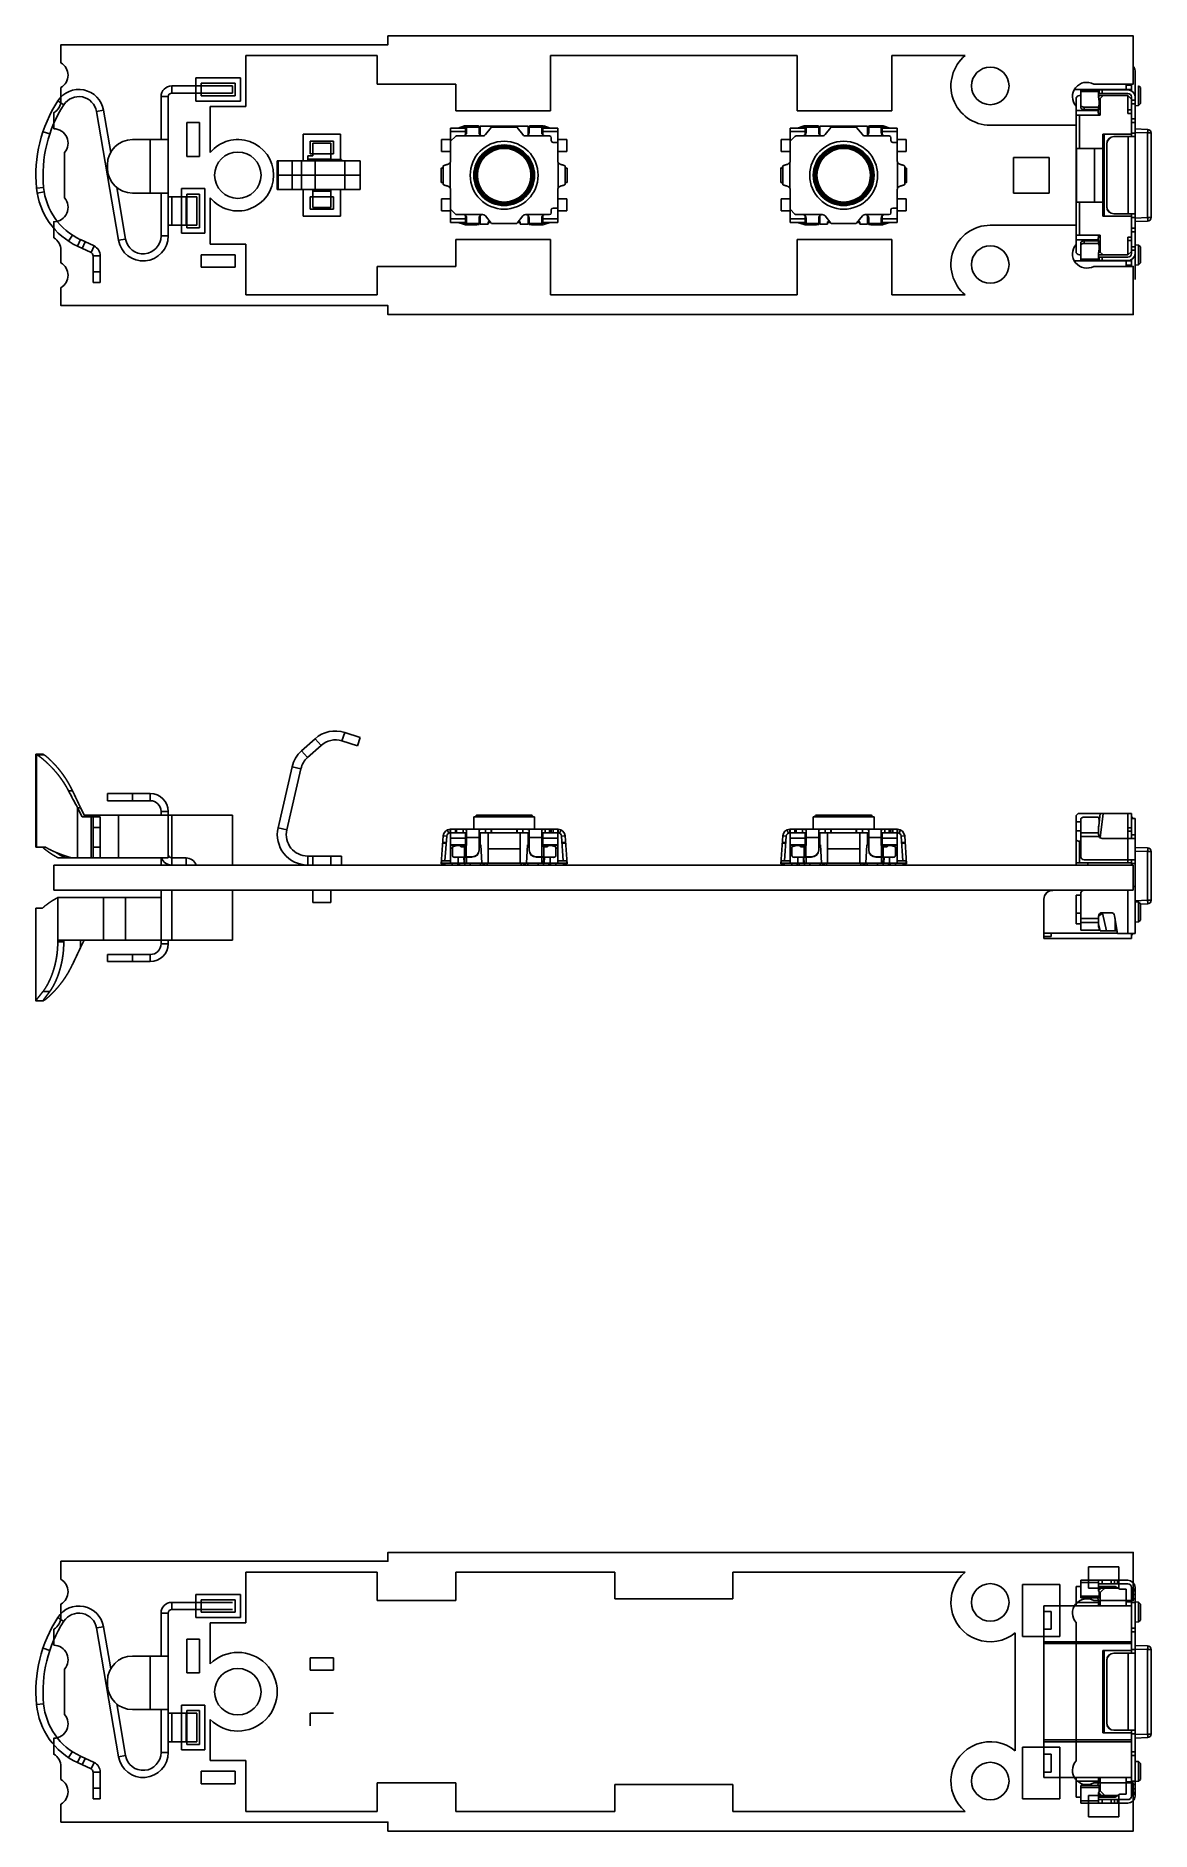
# Model space of a CAD drawing. Extents: x 16.7 to 47.9, y 2.6 to 52.9.
import ezdxf

# ---------------------------------------------------------------- set-up
doc = ezdxf.new("R2010")
doc.units = 0
doc.header["$LTSCALE"] = 16.335
doc.layers.get('0').update_dxf_attribs({"linetype": 'CONTINUOUS'})

msp = doc.modelspace()

# ---------------------------------------------------------------- linework, layer by layer
for p, q in [((22.555, 50.896), (22.555, 52.321)), ((26.23, 52.321), (22.555, 52.321)), ((26.23, 51.521), (26.23, 52.321)), ((31.08, 50.771), (31.08, 52.321)), ((37.98, 52.321), (31.08, 52.321)), ((37.98, 52.321), (37.98, 50.771)), ((40.63, 50.771), (40.63, 52.321)), ((42.682, 52.321), (40.63, 52.321)), ((47.43, 46.051), (47.43, 51.891)), ((20.48, 51.471), (20.48, 51.271)), ((22.18, 51.471), (20.48, 51.471)), ((22.18, 51.271), (20.48, 51.271)), ((21.155, 51.696), (21.155, 51.046)), ((22.405, 51.696), (21.155, 51.696)), ((21.305, 51.546), (21.305, 51.196)), ((22.255, 51.546), (21.305, 51.546)), ((22.18, 51.471), (22.18, 51.271)), ((22.255, 51.196), (22.255, 51.546)), ((22.405, 51.046), (22.405, 51.696)), ((28.43, 51.521), (26.23, 51.521)), ((28.43, 51.521), (28.43, 50.771)), ((45.738, 51.371), (47.33, 51.371)), ((45.91, 51.361), (47.23, 51.361)), ((45.91, 50.877), (45.91, 51.361)), ((45.91, 51.317), (46.41, 51.317)), ((46.41, 51.342), (46.41, 51.146)), ((46.423, 51.261), (46.423, 51.361)), ((46.423, 51.261), (47.23, 51.261)), ((46.51, 51.261), (46.51, 51.361)), ((47.18, 51.371), (47.18, 51.521)), ((47.18, 51.491), (47.33, 51.491)), ((47.33, 51.334), (47.33, 51.521)), ((47.58, 51.426), (47.53, 51.476)), ((47.53, 51.476), (47.53, 50.926)), ((47.58, 51.426), (47.58, 50.976)), ((17.46, 50.941), (17.291, 51.05)), ((18.57, 50.789), (18.373, 50.755)), ((18.99, 47.153), (18.373, 50.755)), ((18.772, 49.611), (18.57, 50.789)), ((20.18, 51.171), (20.18, 49.971)), ((20.18, 51.171), (20.38, 51.171)), ((20.38, 51.171), (20.38, 47.271)), ((21.155, 51.046), (22.405, 51.046)), ((21.305, 51.196), (22.255, 51.196)), ((21.555, 49.603), (21.555, 50.896)), ((21.555, 50.896), (22.555, 50.896)), ((31.08, 50.771), (28.43, 50.771)), ((40.63, 50.771), (37.98, 50.771)), ((45.78, 46.841), (45.78, 51.101)), ((46.398, 50.779), (45.78, 50.779)), ((45.91, 51.201), (45.88, 51.201)), ((46.01, 50.877), (46.41, 50.877)), ((46.01, 50.807), (46.01, 50.877)), ((46.01, 50.807), (46.41, 50.807)), ((46.398, 50.779), (46.395, 50.807)), ((46.41, 51.201), (47.23, 51.201)), ((46.41, 51.167), (46.441, 51.201)), ((46.41, 50.877), (46.428, 50.941)), ((46.41, 50.877), (46.41, 50.807)), ((46.41, 50.807), (46.428, 50.87)), ((46.415, 51.121), (46.419, 51.125)), ((46.415, 51.121), (46.46, 51.121)), ((46.43, 51.007), (46.415, 51.121)), ((46.428, 50.87), (46.428, 50.941)), ((46.43, 51.007), (46.43, 50.955)), ((46.43, 50.941), (46.43, 50.903)), ((46.541, 51.201), (46.46, 51.121)), ((46.46, 51.121), (46.46, 50.651)), ((47.33, 51.101), (47.23, 51.201)), ((47.23, 51.201), (47.23, 50.701)), ((47.33, 50.801), (47.23, 50.801)), ((47.33, 50.121), (47.33, 51.161)), ((47.43, 51.071), (47.33, 51.071)), ((47.43, 50.971), (47.33, 50.971)), ((47.43, 50.918), (47.53, 50.926)), ((47.53, 50.926), (47.58, 50.976)), ((20.905, 50.446), (20.905, 49.496)), ((21.255, 50.446), (20.905, 50.446)), ((21.255, 49.496), (21.255, 50.446)), ((28.28, 49.367), (28.28, 50.291)), ((28.28, 50.291), (28.7, 50.291)), ((28.674, 50.35), (28.49, 50.291)), ((28.589, 50.303), (28.665, 50.328)), ((28.589, 50.303), (28.593, 50.291)), ((28.677, 50.291), (28.665, 50.328)), ((28.674, 50.33), (28.674, 50.35)), ((28.674, 50.33), (28.687, 50.291)), ((28.7, 50.291), (28.7, 50.099)), ((28.7, 50.252), (28.705, 50.236)), ((28.721, 50.237), (28.721, 50.358)), ((28.721, 50.358), (28.88, 50.358)), ((28.73, 50.171), (28.73, 50.334)), ((29.08, 50.32), (28.73, 50.32)), ((29.08, 50.344), (29.08, 50.171)), ((29.11, 50.099), (29.11, 50.341)), ((30.45, 50.341), (29.11, 50.341)), ((29.419, 50.307), (29.258, 50.108)), ((29.427, 50.321), (30.133, 50.321)), ((30.302, 50.108), (30.141, 50.307)), ((30.45, 50.341), (30.45, 50.099)), ((30.48, 50.171), (30.48, 50.344)), ((30.83, 50.32), (30.48, 50.32)), ((30.68, 50.358), (30.839, 50.358)), ((30.83, 50.334), (30.83, 50.171)), ((30.839, 50.358), (30.839, 50.237)), ((30.855, 50.236), (30.86, 50.252)), ((30.86, 50.099), (30.86, 50.291)), ((30.86, 50.291), (31.28, 50.291)), ((30.873, 50.291), (30.886, 50.33)), ((30.894, 50.328), (30.882, 50.291)), ((30.886, 50.35), (30.886, 50.33)), ((31.07, 50.291), (30.886, 50.35)), ((30.894, 50.328), (30.97, 50.303)), ((30.966, 50.291), (30.97, 50.303)), ((31.28, 50.291), (31.28, 49.367)), ((37.78, 50.291), (38.2, 50.291)), ((37.78, 49.367), (37.78, 50.291)), ((38.174, 50.35), (37.99, 50.291)), ((38.089, 50.303), (38.165, 50.328)), ((38.089, 50.303), (38.093, 50.291)), ((38.177, 50.291), (38.165, 50.328)), ((38.174, 50.33), (38.174, 50.35)), ((38.174, 50.33), (38.187, 50.291)), ((38.2, 50.291), (38.2, 50.099)), ((38.2, 50.252), (38.205, 50.236)), ((38.221, 50.358), (38.38, 50.358)), ((38.221, 50.237), (38.221, 50.358)), ((38.23, 50.171), (38.23, 50.334)), ((38.58, 50.32), (38.23, 50.32)), ((38.58, 50.344), (38.58, 50.171)), ((39.95, 50.341), (38.61, 50.341)), ((38.61, 50.099), (38.61, 50.341)), ((38.919, 50.307), (38.758, 50.108)), ((38.927, 50.321), (39.633, 50.321)), ((39.802, 50.108), (39.641, 50.307)), ((39.95, 50.341), (39.95, 50.099)), ((39.98, 50.171), (39.98, 50.344)), ((40.33, 50.32), (39.98, 50.32)), ((40.18, 50.358), (40.339, 50.358)), ((40.33, 50.334), (40.33, 50.171)), ((40.339, 50.358), (40.339, 50.237)), ((40.355, 50.236), (40.36, 50.252)), ((40.36, 50.291), (40.78, 50.291)), ((40.36, 50.099), (40.36, 50.291)), ((40.373, 50.291), (40.386, 50.33)), ((40.394, 50.328), (40.382, 50.291)), ((40.57, 50.291), (40.386, 50.35)), ((40.386, 50.35), (40.386, 50.33)), ((40.394, 50.328), (40.47, 50.303)), ((40.466, 50.291), (40.47, 50.303)), ((40.78, 50.291), (40.78, 49.367)), ((43.38, 50.371), (45.78, 50.371)), ((45.78, 50.651), (46.46, 50.651)), ((45.88, 49.721), (45.88, 50.651)), ((47.23, 50.701), (47.33, 50.701)), ((47.43, 50.551), (47.33, 50.551)), ((47.33, 50.451), (47.43, 50.451)), ((47.43, 50.267), (47.784, 50.254)), ((17.068, 50.126), (16.879, 50.19)), ((20.38, 49.971), (19.38, 49.971)), ((19.88, 49.971), (19.88, 48.471)), ((24.155, 49.371), (24.155, 50.121)), ((24.155, 50.121), (25.205, 50.121)), ((24.355, 49.921), (24.355, 49.571)), ((25.005, 49.921), (24.355, 49.921)), ((24.43, 49.515), (24.43, 49.871)), ((24.93, 49.871), (24.43, 49.871)), ((24.93, 49.407), (24.93, 49.871)), ((25.005, 49.571), (25.005, 49.921)), ((25.205, 50.121), (25.205, 49.371)), ((28.03, 49.631), (28.03, 49.971)), ((28.03, 49.971), (28.28, 49.971)), ((28.28, 50.191), (28.73, 50.191)), ((28.415, 50.056), (28.28, 49.921)), ((28.451, 50.071), (29.18, 50.071)), ((29.11, 50.191), (29.08, 50.191)), ((30.38, 50.071), (31.05, 50.071)), ((30.45, 50.191), (30.48, 50.191)), ((30.83, 50.191), (31.28, 50.191)), ((31.1, 50.021), (31.1, 49.941)), ((31.28, 49.891), (31.15, 49.891)), ((31.28, 49.971), (31.53, 49.971)), ((31.53, 49.971), (31.53, 49.631)), ((37.53, 49.971), (37.78, 49.971)), ((37.53, 49.631), (37.53, 49.971)), ((37.78, 50.191), (38.23, 50.191)), ((37.915, 50.056), (37.78, 49.921)), ((37.951, 50.071), (38.68, 50.071)), ((38.61, 50.191), (38.58, 50.191)), ((39.88, 50.071), (40.55, 50.071)), ((39.95, 50.191), (39.98, 50.191)), ((40.33, 50.191), (40.78, 50.191)), ((40.6, 50.021), (40.6, 49.941)), ((40.78, 49.891), (40.65, 49.891)), ((40.78, 49.971), (41.03, 49.971)), ((41.03, 49.971), (41.03, 49.631)), ((47.33, 50.121), (46.53, 50.121)), ((46.53, 47.821), (46.53, 50.121)), ((46.565, 49.935), (46.53, 49.935)), ((46.53, 49.794), (46.565, 49.794)), ((46.565, 50.121), (46.565, 47.821)), ((46.64, 49.851), (46.644, 49.851)), ((46.64, 49.851), (46.64, 48.091)), ((46.644, 49.851), (46.644, 48.091)), ((46.844, 50.051), (47.43, 50.051)), ((47.237, 50.051), (47.237, 47.891)), ((47.43, 50.151), (47.33, 50.151)), ((47.33, 50.051), (47.33, 50.12)), ((47.784, 50.154), (47.43, 50.167)), ((47.784, 50.154), (47.88, 50.154)), ((47.784, 50.154), (47.784, 47.787)), ((47.88, 47.787), (47.88, 50.154)), ((18.68, 49.271), (18.68, 49.171)), ((20.905, 49.496), (21.255, 49.496)), ((23.434, 49.371), (23.434, 48.571)), ((25.752, 49.371), (23.434, 49.371)), ((23.456, 49.371), (23.456, 48.571)), ((23.851, 49.371), (23.851, 48.571)), ((24.111, 49.371), (24.111, 48.571)), ((25.205, 49.371), (24.155, 49.371)), ((24.284, 49.371), (24.284, 49.515)), ((24.43, 49.515), (24.284, 49.515)), ((24.93, 49.421), (24.284, 49.421)), ((24.355, 49.571), (25.005, 49.571)), ((24.489, 49.371), (24.489, 48.571)), ((25.23, 49.407), (24.93, 49.407)), ((25.23, 49.371), (25.23, 49.407)), ((25.321, 49.371), (25.321, 48.571)), ((25.752, 49.371), (25.752, 48.571)), ((28.28, 49.631), (28.03, 49.631)), ((28.273, 48.611), (28.273, 49.331)), ((31.53, 49.631), (31.28, 49.631)), ((31.287, 49.331), (31.287, 48.611)), ((37.78, 49.631), (37.53, 49.631)), ((37.773, 48.611), (37.773, 49.331)), ((41.03, 49.631), (40.78, 49.631)), ((40.787, 49.331), (40.787, 48.611)), ((44.03, 48.471), (44.03, 49.471)), ((44.03, 49.471), (45.03, 49.471)), ((45.03, 49.471), (45.03, 48.471)), ((46.53, 49.721), (45.793, 49.721)), ((45.793, 48.221), (45.793, 49.721)), ((46.293, 48.221), (46.293, 49.721)), ((23.434, 48.971), (25.752, 48.971)), ((28.019, 48.771), (28.019, 49.161)), ((28.06, 48.771), (28.019, 48.771)), ((28.021, 49.171), (28.06, 49.171)), ((28.062, 49.175), (28.074, 49.225)), ((28.074, 48.717), (28.062, 48.767)), ((28.074, 49.225), (28.074, 48.717)), ((29.03, 48.971), (28.994, 48.971)), ((30.53, 48.971), (30.566, 48.971)), ((31.486, 48.717), (31.486, 49.225)), ((31.498, 49.175), (31.486, 49.225)), ((31.486, 48.717), (31.498, 48.767)), ((31.5, 49.171), (31.541, 49.171)), ((31.539, 48.771), (31.5, 48.771)), ((31.541, 48.781), (31.541, 49.171)), ((37.519, 48.771), (37.519, 49.161)), ((37.56, 48.771), (37.519, 48.771)), ((37.521, 49.171), (37.56, 49.171)), ((37.562, 49.175), (37.574, 49.225)), ((37.574, 48.717), (37.562, 48.767)), ((37.574, 49.225), (37.574, 48.717)), ((38.53, 48.971), (38.494, 48.971)), ((40.03, 48.971), (40.066, 48.971)), ((40.986, 48.717), (40.986, 49.225)), ((40.998, 49.175), (40.986, 49.225)), ((40.986, 48.717), (40.998, 48.767)), ((41, 49.171), (41.041, 49.171)), ((41.039, 48.771), (41, 48.771)), ((41.041, 48.781), (41.041, 49.171)), ((16.697, 48.612), (16.896, 48.631)), ((16.912, 48.504), (16.715, 48.472)), ((19.187, 47.186), (18.94, 48.631)), ((20.38, 48.471), (19.38, 48.471)), ((20.18, 48.471), (20.18, 47.271)), ((20.38, 48.371), (21.18, 48.371)), ((20.48, 48.371), (20.48, 47.571)), ((20.755, 48.596), (20.755, 47.346)), ((21.405, 48.596), (20.755, 48.596)), ((20.88, 48.371), (20.88, 47.571)), ((20.905, 48.446), (20.905, 47.496)), ((21.255, 48.446), (20.905, 48.446)), ((21.18, 48.371), (21.18, 47.571)), ((21.255, 47.496), (21.255, 48.446)), ((21.405, 47.346), (21.405, 48.596)), ((21.555, 48.339), (21.555, 47.046)), ((25.752, 48.571), (23.434, 48.571)), ((24.155, 47.821), (24.155, 48.571)), ((24.155, 48.571), (25.205, 48.571)), ((24.355, 48.371), (24.355, 48.021)), ((25.005, 48.371), (24.355, 48.371)), ((24.43, 48.071), (24.43, 48.571)), ((24.93, 48.521), (24.43, 48.521)), ((24.93, 48.071), (24.93, 48.571)), ((25.005, 48.371), (25.005, 48.021)), ((25.005, 48.021), (25.005, 48.371)), ((25.205, 48.571), (25.205, 47.821)), ((28.03, 47.971), (28.03, 48.311)), ((28.03, 48.311), (28.28, 48.311)), ((28.28, 47.651), (28.28, 48.575)), ((31.28, 48.575), (31.28, 47.651)), ((31.28, 48.311), (31.53, 48.311)), ((31.53, 48.311), (31.53, 47.971)), ((37.53, 48.311), (37.78, 48.311)), ((37.53, 47.971), (37.53, 48.311)), ((37.78, 47.651), (37.78, 48.575)), ((40.78, 48.575), (40.78, 47.651)), ((40.78, 48.311), (41.03, 48.311)), ((41.03, 48.311), (41.03, 47.971)), ((45.03, 48.471), (44.03, 48.471)), ((25.205, 47.821), (24.155, 47.821)), ((25.005, 48.021), (24.355, 48.021)), ((24.355, 48.021), (25.005, 48.021)), ((24.93, 48.071), (24.43, 48.071)), ((28.28, 47.971), (28.03, 47.971)), ((28.28, 48.021), (28.415, 47.885)), ((28.73, 47.751), (28.28, 47.751)), ((29.18, 47.871), (28.451, 47.871)), ((28.7, 47.842), (28.7, 47.651)), ((28.73, 47.607), (28.73, 47.771)), ((29.08, 47.771), (29.08, 47.598)), ((29.11, 47.751), (29.08, 47.751)), ((29.11, 47.601), (29.11, 47.842)), ((29.258, 47.834), (29.419, 47.634)), ((30.141, 47.634), (30.302, 47.834)), ((31.05, 47.871), (30.38, 47.871)), ((30.45, 47.842), (30.45, 47.601)), ((30.45, 47.751), (30.48, 47.751)), ((30.48, 47.598), (30.48, 47.771)), ((30.83, 47.771), (30.83, 47.607)), ((30.83, 47.751), (31.28, 47.751)), ((30.86, 47.651), (30.86, 47.842)), ((31.1, 48.001), (31.1, 47.921)), ((31.28, 48.051), (31.15, 48.051)), ((31.53, 47.971), (31.28, 47.971)), ((37.78, 47.971), (37.53, 47.971)), ((37.78, 48.021), (37.915, 47.885)), ((38.23, 47.751), (37.78, 47.751)), ((38.68, 47.871), (37.951, 47.871)), ((38.2, 47.842), (38.2, 47.651)), ((38.23, 47.607), (38.23, 47.771)), ((38.58, 47.771), (38.58, 47.598)), ((38.61, 47.751), (38.58, 47.751)), ((38.61, 47.601), (38.61, 47.842)), ((38.758, 47.834), (38.919, 47.634)), ((39.641, 47.634), (39.802, 47.834)), ((40.55, 47.871), (39.88, 47.871)), ((39.95, 47.842), (39.95, 47.601)), ((39.95, 47.751), (39.98, 47.751)), ((39.98, 47.598), (39.98, 47.771)), ((40.33, 47.771), (40.33, 47.607)), ((40.33, 47.751), (40.78, 47.751)), ((40.36, 47.651), (40.36, 47.842)), ((40.6, 48.001), (40.6, 47.921)), ((40.78, 48.051), (40.65, 48.051)), ((41.03, 47.971), (40.78, 47.971)), ((45.793, 48.221), (46.53, 48.221)), ((45.88, 47.291), (45.88, 48.221)), ((46.565, 48.148), (46.53, 48.148)), ((46.53, 48.006), (46.565, 48.006)), ((46.53, 47.821), (47.33, 47.821)), ((46.644, 48.091), (46.64, 48.091)), ((47.43, 47.891), (46.844, 47.891)), ((47.33, 47.822), (47.33, 47.891)), ((47.33, 46.781), (47.33, 47.821)), ((47.33, 47.791), (47.43, 47.791)), ((47.43, 47.774), (47.784, 47.787)), ((47.88, 47.787), (47.784, 47.787)), ((17.7, 47.294), (17.59, 47.127)), ((20.18, 47.271), (20.38, 47.271)), ((20.38, 47.571), (21.18, 47.571)), ((20.755, 47.346), (21.405, 47.346)), ((20.905, 47.496), (21.255, 47.496)), ((28.7, 47.651), (28.28, 47.651)), ((28.49, 47.651), (28.674, 47.591)), ((28.593, 47.651), (28.589, 47.639)), ((28.665, 47.614), (28.589, 47.639)), ((28.665, 47.614), (28.677, 47.651)), ((28.687, 47.651), (28.674, 47.611)), ((28.674, 47.591), (28.674, 47.611)), ((28.705, 47.706), (28.7, 47.69)), ((28.721, 47.584), (28.721, 47.705)), ((28.88, 47.584), (28.721, 47.584)), ((28.73, 47.621), (29.08, 47.621)), ((29.11, 47.601), (29.33, 47.601)), ((29.33, 47.671), (29.33, 47.601)), ((29.389, 47.671), (29.33, 47.671)), ((29.33, 47.651), (29.406, 47.651)), ((29.427, 47.621), (30.133, 47.621)), ((30.154, 47.651), (30.23, 47.651)), ((30.23, 47.671), (30.17, 47.671)), ((30.23, 47.601), (30.23, 47.671)), ((30.23, 47.601), (30.45, 47.601)), ((30.48, 47.621), (30.83, 47.621)), ((30.839, 47.584), (30.68, 47.584)), ((30.839, 47.705), (30.839, 47.584)), ((30.86, 47.69), (30.855, 47.706)), ((31.28, 47.651), (30.86, 47.651)), ((30.886, 47.611), (30.873, 47.651)), ((30.882, 47.651), (30.894, 47.614)), ((30.886, 47.591), (31.07, 47.651)), ((30.886, 47.611), (30.886, 47.591)), ((30.97, 47.639), (30.894, 47.614)), ((30.97, 47.639), (30.966, 47.651)), ((38.2, 47.651), (37.78, 47.651)), ((37.99, 47.651), (38.174, 47.591)), ((38.093, 47.651), (38.089, 47.639)), ((38.165, 47.614), (38.089, 47.639)), ((38.165, 47.614), (38.177, 47.651)), ((38.187, 47.651), (38.174, 47.611)), ((38.174, 47.591), (38.174, 47.611)), ((38.205, 47.706), (38.2, 47.69)), ((38.221, 47.584), (38.221, 47.705)), ((38.38, 47.584), (38.221, 47.584)), ((38.23, 47.621), (38.58, 47.621)), ((38.61, 47.601), (38.83, 47.601)), ((38.889, 47.671), (38.83, 47.671)), ((38.83, 47.671), (38.83, 47.601)), ((38.83, 47.651), (38.906, 47.651)), ((38.927, 47.621), (39.633, 47.621)), ((39.654, 47.651), (39.73, 47.651)), ((39.73, 47.671), (39.67, 47.671)), ((39.73, 47.601), (39.73, 47.671)), ((39.73, 47.601), (39.95, 47.601)), ((39.98, 47.621), (40.33, 47.621)), ((40.339, 47.584), (40.18, 47.584)), ((40.339, 47.705), (40.339, 47.584)), ((40.36, 47.69), (40.355, 47.706)), ((40.78, 47.651), (40.36, 47.651)), ((40.386, 47.611), (40.373, 47.651)), ((40.382, 47.651), (40.394, 47.614)), ((40.386, 47.591), (40.57, 47.651)), ((40.386, 47.611), (40.386, 47.591)), ((40.47, 47.639), (40.394, 47.614)), ((40.47, 47.639), (40.466, 47.651)), ((43.38, 47.571), (45.78, 47.571)), ((46.46, 47.291), (45.78, 47.291)), ((46.46, 46.821), (46.46, 47.291)), ((47.33, 47.241), (47.23, 47.241)), ((47.23, 47.241), (47.23, 46.741)), ((47.43, 47.491), (47.33, 47.491)), ((47.43, 47.391), (47.33, 47.391)), ((47.784, 47.687), (47.43, 47.674)), ((17.843, 46.986), (17.927, 47.168)), ((17.843, 46.986), (18.222, 46.809)), ((17.927, 47.168), (18.307, 46.991)), ((17.975, 46.925), (18.059, 47.106)), ((18.222, 46.809), (18.307, 46.991)), ((19.187, 47.186), (18.99, 47.153)), ((21.305, 46.746), (21.305, 46.396)), ((22.255, 46.746), (21.305, 46.746)), ((21.555, 47.046), (22.555, 47.046)), ((22.255, 46.396), (22.255, 46.746)), ((22.555, 47.046), (22.555, 45.621)), ((28.43, 46.421), (28.43, 47.171)), ((31.08, 47.171), (28.43, 47.171)), ((31.08, 47.171), (31.08, 45.621)), ((40.63, 47.171), (37.98, 47.171)), ((37.98, 45.621), (37.98, 47.171)), ((40.63, 47.171), (40.63, 45.621)), ((45.78, 47.163), (46.398, 47.163)), ((45.88, 46.741), (45.91, 46.741)), ((45.91, 46.581), (45.91, 47.064)), ((46.41, 47.135), (46.01, 47.135)), ((46.01, 47.064), (46.01, 47.135)), ((46.41, 47.064), (46.01, 47.064)), ((46.395, 47.135), (46.398, 47.163)), ((46.428, 47.071), (46.41, 47.135)), ((46.41, 47.135), (46.41, 47.064)), ((46.428, 47), (46.41, 47.064)), ((46.41, 46.795), (46.41, 46.599)), ((46.441, 46.741), (46.41, 46.774)), ((46.41, 46.741), (47.23, 46.741)), ((46.415, 46.821), (46.43, 46.935)), ((46.46, 46.821), (46.415, 46.821)), ((46.419, 46.816), (46.415, 46.821)), ((46.428, 47), (46.428, 47.071)), ((46.43, 47.038), (46.43, 47)), ((46.43, 46.986), (46.43, 46.935)), ((46.46, 46.821), (46.541, 46.741)), ((47.23, 47.141), (47.33, 47.141)), ((47.23, 46.741), (47.33, 46.841)), ((47.33, 46.971), (47.43, 46.971)), ((47.33, 46.871), (47.43, 46.871)), ((47.43, 47.023), (47.53, 47.016)), ((47.53, 47.016), (47.58, 46.966)), ((47.53, 47.016), (47.53, 46.466)), ((47.58, 46.966), (47.58, 46.516)), ((18.28, 45.971), (18.28, 46.719)), ((18.28, 46.719), (18.48, 46.719)), ((18.48, 46.271), (18.28, 46.271)), ((18.48, 46.719), (18.48, 45.971)), ((21.305, 46.396), (22.255, 46.396)), ((26.23, 46.421), (26.23, 45.621)), ((28.43, 46.421), (26.23, 46.421)), ((47.33, 46.571), (45.738, 46.571)), ((46.41, 46.625), (45.91, 46.625)), ((45.91, 46.581), (47.23, 46.581)), ((46.423, 46.681), (47.23, 46.681)), ((46.423, 46.581), (46.423, 46.681)), ((46.51, 46.581), (46.51, 46.681)), ((47.18, 46.421), (47.18, 46.571)), ((47.18, 46.451), (47.33, 46.451)), ((47.33, 46.421), (47.33, 46.608)), ((47.53, 46.466), (47.43, 46.458)), ((47.58, 46.516), (47.53, 46.466)), ((18.48, 45.971), (18.28, 45.971)), ((26.23, 45.621), (22.555, 45.621)), ((37.98, 45.621), (31.08, 45.621)), ((42.682, 45.621), (40.63, 45.621)), ((24.489, 33.199), (24.111, 32.858)), ((24.489, 33.199), (24.656, 33.013)), ((25.321, 33.376), (25.243, 33.138)), ((25.752, 33.236), (25.321, 33.376)), ((25.752, 33.236), (25.675, 32.998)), ((16.68, 30.165), (16.68, 32.763)), ((16.697, 32.758), (16.682, 32.765)), ((16.882, 32.765), (16.682, 32.765)), ((16.697, 32.758), (16.697, 30.165)), ((16.697, 32.758), (16.896, 32.758)), ((16.715, 32.748), (16.697, 32.758)), ((16.912, 32.748), (16.715, 32.748)), ((16.896, 32.758), (16.882, 32.765)), ((16.9, 32.755), (16.896, 32.758)), ((16.912, 32.748), (16.9, 32.755)), ((24.111, 32.858), (24.278, 32.672)), ((24.656, 33.013), (24.278, 32.672)), ((25.675, 32.998), (25.243, 33.138)), ((23.851, 32.418), (23.456, 30.706)), ((24.095, 32.362), (23.7, 30.65)), ((23.851, 32.418), (24.095, 32.362)), ((17.7, 31.746), (17.59, 31.746)), ((18.68, 31.665), (18.68, 31.465)), ((18.68, 31.665), (19.88, 31.665)), ((19.38, 31.665), (19.38, 31.465)), ((19.88, 31.465), (19.88, 31.665)), ((17.843, 29.865), (17.843, 31.271)), ((17.843, 31.271), (17.975, 31.015)), ((17.843, 31.271), (17.927, 31.271)), ((17.927, 31.271), (18.059, 31.015)), ((19.88, 31.465), (18.68, 31.465)), ((20.18, 31.065), (20.18, 31.165)), ((20.18, 31.165), (20.38, 31.165)), ((20.38, 29.865), (20.38, 31.165)), ((17.975, 31.015), (18.28, 31.015)), ((18.373, 31.065), (18.034, 31.065)), ((18.222, 29.865), (18.222, 31.015)), ((18.28, 29.865), (18.28, 31.015)), ((18.48, 31.015), (18.28, 31.015)), ((18.48, 30.715), (18.28, 30.715)), ((18.373, 31.065), (18.373, 31.015)), ((18.99, 31.065), (18.373, 31.065)), ((18.48, 31.015), (18.48, 29.865)), ((18.99, 31.065), (18.99, 29.865)), ((20.48, 31.065), (18.99, 31.065)), ((20.48, 31.065), (20.48, 29.665)), ((22.18, 31.065), (20.48, 31.065)), ((22.18, 31.065), (22.18, 29.665)), ((23.456, 30.706), (23.7, 30.65)), ((28.273, 30.565), (28.273, 30.665)), ((28.273, 30.665), (31.287, 30.665)), ((28.28, 29.715), (28.28, 30.665)), ((28.415, 30.665), (28.415, 30.565)), ((28.451, 30.565), (28.451, 30.665)), ((28.63, 30.665), (28.63, 30.565)), ((28.93, 31.015), (28.93, 30.665)), ((28.93, 31.015), (30.63, 31.015)), ((28.994, 31.05), (28.96, 31.015)), ((28.994, 31.05), (30.566, 31.05)), ((29.03, 31.065), (30.53, 31.065)), ((29.258, 30.565), (29.258, 30.665)), ((29.419, 30.665), (29.419, 30.565)), ((29.427, 30.565), (29.427, 30.665)), ((30.133, 30.665), (30.133, 30.565)), ((30.141, 30.565), (30.141, 30.665)), ((30.302, 30.665), (30.302, 30.565)), ((30.566, 31.05), (30.6, 31.015)), ((30.63, 31.015), (30.63, 30.665)), ((30.93, 30.565), (30.93, 30.665)), ((31.05, 30.665), (31.05, 30.565)), ((31.1, 30.565), (31.1, 30.665)), ((31.15, 30.565), (31.15, 30.665)), ((31.28, 30.665), (31.28, 29.715)), ((31.287, 30.665), (31.287, 30.565)), ((37.773, 30.665), (40.787, 30.665)), ((37.773, 30.565), (37.773, 30.665)), ((37.78, 29.715), (37.78, 30.665)), ((37.915, 30.665), (37.915, 30.565)), ((37.951, 30.565), (37.951, 30.665)), ((38.13, 30.665), (38.13, 30.565)), ((38.43, 31.015), (40.13, 31.015)), ((38.43, 31.015), (38.43, 30.665)), ((38.494, 31.05), (38.46, 31.015)), ((38.494, 31.05), (40.066, 31.05)), ((38.53, 31.065), (40.03, 31.065)), ((38.758, 30.565), (38.758, 30.665)), ((38.919, 30.665), (38.919, 30.565)), ((38.927, 30.565), (38.927, 30.665)), ((39.633, 30.665), (39.633, 30.565)), ((39.641, 30.565), (39.641, 30.665)), ((39.802, 30.665), (39.802, 30.565)), ((40.066, 31.05), (40.1, 31.015)), ((40.13, 31.015), (40.13, 30.665)), ((40.43, 30.565), (40.43, 30.665)), ((40.55, 30.665), (40.55, 30.565)), ((40.6, 30.565), (40.6, 30.665)), ((40.65, 30.565), (40.65, 30.665)), ((40.78, 30.665), (40.78, 29.715)), ((40.787, 30.665), (40.787, 30.565)), ((45.78, 29.665), (45.78, 31.011)), ((45.91, 30.872), (45.78, 30.872)), ((45.88, 31.111), (47.33, 31.111)), ((45.91, 29.911), (45.91, 30.936)), ((46.41, 31.007), (46.01, 31.007)), ((46.428, 30.943), (46.41, 31.007)), ((46.41, 30.738), (46.41, 30.533)), ((46.46, 31.111), (46.415, 30.763)), ((46.419, 30.759), (46.415, 30.763)), ((46.43, 30.929), (46.43, 30.877)), ((46.541, 31.111), (46.453, 30.43)), ((47.23, 29.731), (47.23, 31.111)), ((47.33, 30.711), (47.23, 30.711)), ((47.33, 30.411), (47.33, 31.111)), ((47.33, 30.971), (47.43, 30.971)), ((47.43, 27.751), (47.43, 30.971)), ((16.68, 30.165), (16.949, 30.165)), ((18.48, 30.165), (18.28, 30.165)), ((28.019, 29.695), (28.074, 30.479)), ((28.159, 30.272), (28.06, 30.279)), ((28.062, 30.307), (28.161, 30.3)), ((28.173, 30.472), (28.074, 30.479)), ((28.125, 29.785), (28.173, 30.472)), ((28.231, 30.556), (28.189, 30.646)), ((28.7, 30.565), (28.273, 30.565)), ((28.7, 30.415), (28.28, 30.415)), ((28.73, 30.235), (28.28, 30.235)), ((28.28, 30.221), (28.68, 30.221)), ((28.333, 30.172), (28.459, 30.213)), ((28.333, 29.935), (28.333, 30.172)), ((28.472, 30.215), (28.513, 30.216)), ((28.524, 30.215), (28.513, 30.216)), ((28.524, 30.215), (28.536, 30.212)), ((28.582, 30.19), (28.551, 30.197)), ((28.589, 30.178), (28.579, 30.179)), ((28.581, 30.191), (28.582, 30.19)), ((28.665, 30.179), (28.589, 30.178)), ((28.674, 29.893), (28.674, 30.18)), ((28.68, 30.183), (28.68, 30.235)), ((28.7, 30.235), (28.7, 30.565)), ((28.73, 30.375), (28.7, 30.375)), ((28.721, 29.894), (28.721, 30.201)), ((28.73, 30.23), (28.73, 30.644)), ((28.73, 30.433), (29.08, 30.433)), ((29.08, 30.644), (29.08, 30.093)), ((29.11, 30.375), (29.08, 30.375)), ((29.13, 30.235), (29.08, 30.235)), ((29.11, 30.235), (29.11, 30.565)), ((29.11, 30.565), (30.45, 30.565)), ((29.13, 30.235), (29.157, 29.715)), ((29.33, 30.565), (29.33, 29.715)), ((30.23, 29.715), (30.23, 30.565)), ((30.403, 29.715), (30.43, 30.235)), ((30.48, 30.235), (30.43, 30.235)), ((30.45, 30.565), (30.45, 30.235)), ((30.45, 30.375), (30.48, 30.375)), ((30.48, 30.093), (30.48, 30.644)), ((30.48, 30.433), (30.83, 30.433)), ((30.83, 30.644), (30.83, 30.23)), ((30.83, 30.375), (30.86, 30.375)), ((31.28, 30.235), (30.83, 30.235)), ((30.839, 30.201), (30.839, 29.894)), ((30.86, 30.235), (30.86, 30.565)), ((31.287, 30.565), (30.86, 30.565)), ((31.28, 30.415), (30.86, 30.415)), ((30.88, 30.183), (30.88, 30.235)), ((30.88, 30.221), (31.28, 30.221)), ((30.886, 30.18), (30.886, 29.893)), ((30.97, 30.178), (30.894, 30.179)), ((30.981, 30.179), (30.97, 30.178)), ((31.009, 30.197), (30.978, 30.19)), ((31.036, 30.215), (31.023, 30.212)), ((31.047, 30.216), (31.036, 30.215)), ((31.047, 30.216), (31.087, 30.215)), ((31.101, 30.213), (31.227, 30.172)), ((31.227, 30.172), (31.227, 29.935)), ((31.329, 30.556), (31.371, 30.646)), ((31.486, 30.479), (31.386, 30.472)), ((31.434, 29.785), (31.386, 30.472)), ((31.398, 30.3), (31.498, 30.307)), ((31.5, 30.279), (31.4, 30.272)), ((31.541, 29.695), (31.486, 30.479)), ((37.519, 29.695), (37.574, 30.479)), ((37.659, 30.272), (37.56, 30.279)), ((37.562, 30.307), (37.661, 30.3)), ((37.673, 30.472), (37.574, 30.479)), ((37.625, 29.785), (37.673, 30.472)), ((37.731, 30.556), (37.689, 30.646)), ((38.2, 30.565), (37.773, 30.565)), ((38.2, 30.415), (37.78, 30.415)), ((38.23, 30.235), (37.78, 30.235)), ((37.78, 30.221), (38.18, 30.221)), ((37.833, 30.172), (37.959, 30.213)), ((37.833, 29.935), (37.833, 30.172)), ((37.972, 30.215), (38.013, 30.216)), ((38.024, 30.215), (38.013, 30.216)), ((38.024, 30.215), (38.036, 30.212)), ((38.082, 30.19), (38.051, 30.197)), ((38.089, 30.178), (38.079, 30.179)), ((38.081, 30.191), (38.082, 30.19)), ((38.165, 30.179), (38.089, 30.178)), ((38.174, 29.893), (38.174, 30.18)), ((38.18, 30.183), (38.18, 30.235)), ((38.2, 30.235), (38.2, 30.565)), ((38.23, 30.375), (38.2, 30.375)), ((38.221, 29.894), (38.221, 30.201)), ((38.23, 30.23), (38.23, 30.644)), ((38.23, 30.433), (38.58, 30.433)), ((38.58, 30.644), (38.58, 30.093)), ((38.61, 30.375), (38.58, 30.375)), ((38.63, 30.235), (38.58, 30.235)), ((38.61, 30.565), (39.95, 30.565)), ((38.61, 30.235), (38.61, 30.565)), ((38.63, 30.235), (38.657, 29.715)), ((38.83, 30.565), (38.83, 29.715)), ((39.73, 29.715), (39.73, 30.565)), ((39.903, 29.715), (39.93, 30.235)), ((39.98, 30.235), (39.93, 30.235)), ((39.95, 30.565), (39.95, 30.235)), ((39.95, 30.375), (39.98, 30.375)), ((39.98, 30.093), (39.98, 30.644)), ((39.98, 30.433), (40.33, 30.433)), ((40.33, 30.644), (40.33, 30.23)), ((40.33, 30.375), (40.36, 30.375)), ((40.78, 30.235), (40.33, 30.235)), ((40.339, 30.201), (40.339, 29.894)), ((40.787, 30.565), (40.36, 30.565)), ((40.36, 30.235), (40.36, 30.565)), ((40.78, 30.415), (40.36, 30.415)), ((40.38, 30.183), (40.38, 30.235)), ((40.38, 30.221), (40.78, 30.221)), ((40.386, 30.18), (40.386, 29.893)), ((40.47, 30.178), (40.394, 30.179)), ((40.481, 30.179), (40.47, 30.178)), ((40.508, 30.197), (40.478, 30.19)), ((40.536, 30.215), (40.523, 30.212)), ((40.547, 30.216), (40.536, 30.215)), ((40.547, 30.216), (40.587, 30.215)), ((40.601, 30.213), (40.727, 30.172)), ((40.727, 30.172), (40.727, 29.935)), ((40.829, 30.556), (40.871, 30.646)), ((40.986, 30.479), (40.886, 30.472)), ((40.934, 29.785), (40.886, 30.472)), ((40.898, 30.3), (40.998, 30.307)), ((41, 30.279), (40.9, 30.272)), ((41.041, 29.695), (40.986, 30.479)), ((45.78, 30.627), (45.91, 30.627)), ((45.88, 30.331), (45.91, 30.331)), ((45.88, 29.731), (45.88, 30.331)), ((46.41, 30.567), (45.91, 30.567)), ((45.91, 30.461), (46.423, 30.461)), ((46.51, 30.411), (47.43, 30.411)), ((47.23, 30.611), (47.33, 30.611)), ((47.43, 30.511), (47.33, 30.511)), ((47.43, 30.157), (47.784, 30.145)), ((17.18, 28.961), (17.18, 29.665)), ((17.18, 29.665), (47.38, 29.665)), ((17.676, 29.865), (17.303, 29.865)), ((17.46, 29.936), (17.46, 29.887)), ((17.676, 29.865), (18.28, 29.865)), ((18.28, 29.865), (20.38, 29.865)), ((20.18, 29.665), (20.18, 29.865)), ((20.48, 29.865), (20.88, 29.865)), ((20.88, 29.865), (20.88, 29.665)), ((24.284, 29.665), (24.284, 29.915)), ((24.284, 29.915), (25.23, 29.915)), ((24.43, 29.665), (24.43, 29.915)), ((24.93, 29.665), (24.93, 29.915)), ((25.23, 29.665), (25.23, 29.915)), ((28.019, 29.695), (28.119, 29.688)), ((28.03, 29.785), (28.03, 29.715)), ((28.28, 29.785), (28.03, 29.785)), ((31.53, 29.715), (28.03, 29.715)), ((28.119, 29.688), (28.12, 29.715)), ((28.28, 30.133), (28.333, 30.133)), ((28.33, 29.715), (28.33, 29.665)), ((28.37, 29.888), (28.38, 29.887)), ((28.38, 29.887), (28.674, 29.893)), ((28.38, 29.887), (28.411, 29.88)), ((28.38, 29.885), (28.401, 29.881)), ((28.411, 29.88), (28.401, 29.881)), ((28.411, 29.88), (28.705, 29.887)), ((28.48, 29.665), (28.48, 29.715)), ((28.497, 29.882), (28.497, 29.715)), ((28.53, 29.715), (28.53, 29.665)), ((28.658, 29.715), (28.651, 29.885)), ((28.669, 29.886), (28.675, 29.715)), ((28.68, 29.715), (28.68, 29.665)), ((28.88, 29.894), (28.721, 29.894)), ((28.721, 29.887), (28.88, 29.887)), ((28.726, 29.715), (28.726, 29.887)), ((28.83, 29.665), (28.83, 29.715)), ((28.88, 29.894), (28.88, 29.887)), ((29.118, 29.715), (29.118, 29.665)), ((29.189, 29.665), (29.189, 29.715)), ((29.231, 29.715), (29.231, 29.665)), ((29.301, 29.665), (29.301, 29.715)), ((29.33, 30.115), (30.23, 30.115)), ((30.258, 29.715), (30.258, 29.665)), ((30.329, 29.665), (30.329, 29.715)), ((30.371, 29.715), (30.371, 29.665)), ((30.441, 29.665), (30.441, 29.715)), ((30.68, 29.887), (30.68, 29.894)), ((30.839, 29.894), (30.68, 29.894)), ((30.68, 29.887), (30.839, 29.887)), ((30.73, 29.715), (30.73, 29.665)), ((30.833, 29.887), (30.833, 29.715)), ((30.855, 29.887), (31.149, 29.88)), ((30.88, 29.665), (30.88, 29.715)), ((30.885, 29.715), (30.891, 29.886)), ((30.886, 29.893), (31.18, 29.887)), ((30.908, 29.885), (30.902, 29.715)), ((31.03, 29.665), (31.03, 29.715)), ((31.063, 29.715), (31.063, 29.882)), ((31.08, 29.715), (31.08, 29.665)), ((31.149, 29.88), (31.18, 29.887)), ((31.159, 29.881), (31.149, 29.88)), ((31.18, 29.885), (31.159, 29.881)), ((31.18, 29.887), (31.19, 29.888)), ((31.227, 30.133), (31.28, 30.133)), ((31.23, 29.665), (31.23, 29.715)), ((31.53, 29.785), (31.28, 29.785)), ((31.441, 29.688), (31.439, 29.715)), ((31.441, 29.688), (31.541, 29.695)), ((31.53, 29.785), (31.53, 29.715)), ((31.53, 29.724), (31.539, 29.725)), ((37.519, 29.695), (37.619, 29.688)), ((37.78, 29.785), (37.53, 29.785)), ((37.53, 29.785), (37.53, 29.715)), ((41.03, 29.715), (37.53, 29.715)), ((37.619, 29.688), (37.62, 29.715)), ((37.78, 30.133), (37.833, 30.133)), ((37.83, 29.715), (37.83, 29.665)), ((37.87, 29.888), (37.88, 29.887)), ((37.88, 29.887), (38.174, 29.893)), ((37.88, 29.887), (37.911, 29.88)), ((37.88, 29.885), (37.901, 29.881)), ((37.911, 29.88), (37.901, 29.881)), ((37.911, 29.88), (38.205, 29.887)), ((37.98, 29.665), (37.98, 29.715)), ((37.997, 29.882), (37.997, 29.715)), ((38.03, 29.715), (38.03, 29.665)), ((38.158, 29.715), (38.151, 29.885)), ((38.169, 29.886), (38.175, 29.715)), ((38.18, 29.715), (38.18, 29.665)), ((38.38, 29.894), (38.221, 29.894)), ((38.221, 29.887), (38.38, 29.887)), ((38.226, 29.715), (38.226, 29.887)), ((38.33, 29.665), (38.33, 29.715)), ((38.38, 29.894), (38.38, 29.887)), ((38.618, 29.715), (38.618, 29.665)), ((38.689, 29.665), (38.689, 29.715)), ((38.731, 29.715), (38.731, 29.665)), ((38.801, 29.665), (38.801, 29.715)), ((38.83, 30.115), (39.73, 30.115)), ((39.758, 29.715), (39.758, 29.665)), ((39.829, 29.665), (39.829, 29.715)), ((39.871, 29.715), (39.871, 29.665)), ((39.941, 29.665), (39.941, 29.715)), ((40.339, 29.894), (40.18, 29.894)), ((40.18, 29.887), (40.18, 29.894)), ((40.18, 29.887), (40.339, 29.887)), ((40.23, 29.715), (40.23, 29.665)), ((40.333, 29.887), (40.333, 29.715)), ((40.355, 29.887), (40.649, 29.88)), ((40.38, 29.665), (40.38, 29.715)), ((40.385, 29.715), (40.391, 29.886)), ((40.386, 29.893), (40.68, 29.887)), ((40.408, 29.885), (40.402, 29.715)), ((40.53, 29.665), (40.53, 29.715)), ((40.563, 29.715), (40.563, 29.882)), ((40.58, 29.715), (40.58, 29.665)), ((40.649, 29.88), (40.68, 29.887)), ((40.659, 29.881), (40.649, 29.88)), ((40.68, 29.885), (40.659, 29.881)), ((40.68, 29.887), (40.69, 29.888)), ((40.727, 30.133), (40.78, 30.133)), ((40.73, 29.665), (40.73, 29.715)), ((41.03, 29.785), (40.78, 29.785)), ((40.941, 29.688), (40.939, 29.715)), ((40.941, 29.688), (41.041, 29.695)), ((41.03, 29.785), (41.03, 29.715)), ((41.03, 29.724), (41.039, 29.725)), ((47.33, 29.731), (45.78, 29.731)), ((46.01, 29.811), (47.43, 29.811)), ((46.11, 29.731), (46.11, 29.665)), ((47.33, 29.665), (47.33, 29.811)), ((47.33, 29.711), (47.43, 29.711)), ((47.38, 28.961), (47.38, 29.665)), ((47.784, 30.045), (47.43, 30.058)), ((47.784, 30.045), (47.88, 30.045)), ((47.784, 30.045), (47.784, 28.678)), ((47.88, 28.678), (47.88, 30.045)), ((17.18, 28.961), (47.38, 28.961)), ((17.291, 27.512), (17.291, 28.755)), ((17.303, 28.761), (20.18, 28.761)), ((18.57, 27.561), (18.57, 28.761)), ((19.187, 27.561), (19.187, 28.761)), ((20.18, 27.461), (20.18, 28.961)), ((20.48, 27.561), (20.48, 28.961)), ((22.18, 27.561), (22.18, 28.961)), ((24.43, 28.961), (24.43, 28.615)), ((24.93, 28.961), (24.93, 28.615)), ((44.88, 27.611), (44.88, 28.705)), ((45.78, 28.961), (45.128, 28.955)), ((45.91, 28.821), (45.78, 28.821)), ((45.78, 28.021), (45.78, 28.821)), ((45.91, 27.841), (45.91, 28.861)), ((47.23, 28.961), (47.23, 27.751)), ((47.43, 29.061), (47.38, 29.061)), ((47.43, 28.665), (47.784, 28.678)), ((47.88, 28.678), (47.784, 28.678)), ((16.68, 28.461), (16.68, 25.864)), ((16.868, 28.461), (16.68, 28.461)), ((24.93, 28.615), (24.43, 28.615)), ((45.91, 28.321), (45.78, 28.321)), ((46.41, 28.173), (45.91, 28.173)), ((46.41, 27.931), (46.41, 28.231)), ((46.411, 28.236), (46.522, 28.321)), ((46.522, 28.321), (46.469, 28.321)), ((46.51, 28.331), (46.76, 28.331)), ((46.635, 27.822), (46.522, 28.321)), ((46.859, 28.247), (46.94, 27.751)), ((46.871, 27.822), (46.871, 28.169)), ((47.53, 28.626), (47.43, 28.634)), ((47.58, 28.576), (47.53, 28.626)), ((47.53, 28.626), (47.53, 28.076)), ((47.784, 28.578), (47.58, 28.57)), ((47.58, 28.576), (47.58, 28.126)), ((46.938, 27.761), (44.88, 27.761)), ((45.08, 27.661), (44.88, 27.661)), ((45.08, 27.661), (45.08, 27.761)), ((45.91, 28.021), (45.78, 28.021)), ((45.91, 28.06), (46.41, 28.06)), ((45.91, 27.841), (46.43, 27.841)), ((46.41, 28.024), (46.456, 27.822)), ((46.42, 27.916), (46.42, 27.98)), ((46.43, 27.936), (46.43, 27.841)), ((46.928, 27.822), (46.456, 27.822)), ((46.94, 27.751), (47.43, 27.751)), ((47.33, 27.751), (47.33, 27.611)), ((47.43, 28.069), (47.53, 28.076)), ((47.53, 28.076), (47.58, 28.126)), ((18.57, 27.561), (17.291, 27.561)), ((17.46, 27.512), (17.291, 27.512)), ((17.46, 27.561), (17.46, 27.512)), ((17.927, 27.561), (17.927, 27.355)), ((17.927, 27.355), (18.034, 27.561)), ((19.187, 27.561), (18.57, 27.561)), ((18.68, 26.961), (18.68, 27.161)), ((18.68, 27.161), (19.88, 27.161)), ((20.48, 27.561), (19.187, 27.561)), ((19.38, 26.961), (19.38, 27.161)), ((19.88, 27.161), (19.88, 26.961)), ((20.18, 27.461), (20.38, 27.461)), ((20.38, 27.561), (20.38, 27.461)), ((22.18, 27.561), (20.48, 27.561)), ((44.88, 27.611), (47.33, 27.611)), ((19.88, 26.961), (18.68, 26.961)), ((17.068, 26.127), (16.879, 26.127)), ((16.682, 25.861), (16.88, 25.861)), ((16.896, 25.868), (16.882, 25.861)), ((16.896, 25.894), (16.896, 25.868)), ((16.9, 25.871), (16.896, 25.868)), ((16.912, 25.879), (16.9, 25.871)), ((22.555, 9.878), (22.555, 8.453)), ((22.555, 9.878), (26.23, 9.878)), ((26.23, 9.878), (26.23, 9.078)), ((28.43, 9.878), (28.43, 9.078)), ((28.43, 9.878), (32.88, 9.878)), ((32.88, 9.127), (32.88, 9.878)), ((36.18, 9.878), (36.18, 9.127)), ((36.18, 9.878), (42.682, 9.878)), ((45.91, 9.648), (47.23, 9.648)), ((45.91, 9.153), (45.91, 9.648)), ((45.91, 9.583), (46.41, 9.583)), ((46.98, 10.028), (46.13, 10.028)), ((46.13, 10.028), (46.13, 9.428)), ((46.41, 9.648), (46.41, 9.359)), ((46.41, 9.548), (47.23, 9.548)), ((46.51, 9.548), (46.51, 9.648)), ((46.76, 9.648), (46.76, 9.548)), ((46.859, 9.548), (46.859, 9.648)), ((46.94, 9.648), (46.94, 9.548)), ((46.98, 9.428), (46.98, 10.028)), ((46.98, 9.428), (46.98, 9.548)), ((21.155, 8.603), (21.155, 9.253)), ((21.155, 9.253), (22.405, 9.253)), ((21.305, 8.753), (21.305, 9.103)), ((21.305, 9.103), (22.255, 9.103)), ((22.255, 9.103), (22.255, 8.753)), ((22.405, 9.253), (22.405, 8.603)), ((26.23, 9.078), (28.43, 9.078)), ((36.18, 9.127), (32.88, 9.127)), ((45.33, 9.528), (44.28, 9.528)), ((44.28, 9.528), (44.28, 8.078)), ((45.33, 8.078), (45.33, 9.528)), ((45.91, 9.478), (45.78, 9.478)), ((45.78, 8.928), (45.78, 9.478)), ((45.91, 9.203), (46.43, 9.203)), ((45.91, 9.153), (46.43, 9.153)), ((46.13, 9.428), (46.98, 9.428)), ((46.392, 9.153), (46.411, 9.028)), ((46.871, 9.478), (46.41, 9.478)), ((46.411, 9.351), (46.522, 9.478)), ((46.43, 9.307), (46.43, 9.153)), ((46.43, 9.303), (46.456, 9.303)), ((46.635, 9.478), (46.456, 9.303)), ((46.456, 9.303), (46.456, 8.928)), ((47.01, 9.398), (46.871, 9.478)), ((46.958, 9.428), (46.98, 9.428)), ((47.18, 9.398), (47.01, 9.398)), ((47.18, 8.928), (47.18, 9.398)), ((47.33, 9.078), (47.18, 9.078)), ((47.18, 9.048), (47.33, 9.048)), ((47.33, 7.678), (47.33, 9.448)), ((47.43, 9.398), (47.33, 9.398)), ((47.43, 9.348), (47.33, 9.348)), ((47.33, 9.248), (47.43, 9.248)), ((47.43, 9.128), (47.33, 9.128)), ((47.43, 3.608), (47.43, 9.448)), ((17.46, 8.498), (17.291, 8.607)), ((20.18, 8.728), (20.18, 7.528)), ((20.18, 8.728), (20.38, 8.728)), ((20.38, 8.728), (20.38, 4.828)), ((20.48, 9.028), (20.48, 8.828)), ((22.18, 9.028), (20.48, 9.028)), ((22.18, 8.828), (20.48, 8.828)), ((22.405, 8.603), (21.155, 8.603)), ((22.255, 8.753), (21.305, 8.753)), ((47.33, 8.928), (44.88, 8.928)), ((44.88, 4.128), (44.88, 8.928)), ((45.08, 8.778), (44.88, 8.778)), ((45.08, 8.278), (45.08, 8.778)), ((46.411, 9.028), (45.78, 9.028)), ((46.411, 9.028), (46.411, 8.928)), ((47.43, 9.028), (47.33, 9.028)), ((47.53, 9.033), (47.431, 9.04)), ((47.58, 8.983), (47.53, 9.033)), ((47.53, 9.033), (47.53, 8.483)), ((47.58, 8.983), (47.58, 8.533)), ((18.57, 8.346), (18.373, 8.312)), ((18.99, 4.71), (18.373, 8.312)), ((18.772, 7.168), (18.57, 8.346)), ((21.555, 8.453), (21.555, 7.308)), ((22.555, 8.453), (21.555, 8.453)), ((44.08, 4.876), (44.08, 8.179)), ((44.28, 8.078), (45.33, 8.078)), ((45.08, 8.278), (44.88, 8.278)), ((47.43, 8.308), (47.33, 8.308)), ((47.33, 8.208), (47.43, 8.208)), ((47.43, 8.475), (47.53, 8.483)), ((47.53, 8.483), (47.58, 8.533)), ((17.068, 7.683), (16.879, 7.747)), ((20.905, 7.053), (20.905, 8.003)), ((20.905, 8.003), (21.255, 8.003)), ((21.255, 8.003), (21.255, 7.053)), ((44.88, 7.928), (47.33, 7.928)), ((44.88, 7.878), (47.33, 7.878)), ((47.33, 7.678), (46.53, 7.678)), ((46.53, 7.678), (46.53, 5.378)), ((46.565, 7.678), (46.565, 5.378)), ((46.844, 7.608), (47.43, 7.608)), ((47.237, 7.608), (47.237, 5.448)), ((47.43, 7.708), (47.33, 7.708)), ((47.33, 7.608), (47.33, 7.677)), ((47.43, 7.824), (47.784, 7.811)), ((47.784, 7.711), (47.43, 7.724)), ((47.784, 7.711), (47.88, 7.711)), ((47.784, 7.711), (47.784, 5.344)), ((47.88, 5.344), (47.88, 7.711)), ((20.38, 7.528), (19.38, 7.528)), ((19.88, 7.528), (19.88, 6.028)), ((21.255, 7.053), (20.905, 7.053)), ((24.355, 7.128), (24.355, 7.478)), ((24.355, 7.478), (25.005, 7.478)), ((25.005, 7.128), (24.355, 7.128)), ((25.005, 7.478), (25.005, 7.128)), ((46.565, 7.492), (46.53, 7.492)), ((46.53, 7.351), (46.565, 7.351)), ((46.64, 7.408), (46.644, 7.408)), ((46.64, 7.408), (46.64, 5.648)), ((46.644, 7.408), (46.644, 5.648)), ((18.68, 6.828), (18.68, 6.728)), ((16.697, 6.169), (16.896, 6.188)), ((19.187, 4.743), (18.94, 6.188)), ((20.755, 4.903), (20.755, 6.153)), ((20.755, 6.153), (21.405, 6.153)), ((21.405, 6.153), (21.405, 4.903)), ((20.38, 6.028), (19.38, 6.028)), ((20.18, 6.028), (20.18, 4.828)), ((20.38, 5.928), (21.18, 5.928)), ((20.48, 5.928), (20.48, 5.128)), ((20.88, 5.928), (20.88, 5.128)), ((20.905, 5.053), (20.905, 6.003)), ((20.905, 6.003), (21.255, 6.003)), ((21.18, 5.928), (21.18, 5.128)), ((21.255, 6.003), (21.255, 5.053)), ((21.555, 5.747), (21.555, 4.603)), ((24.355, 5.578), (24.355, 5.928)), ((24.355, 5.928), (25.005, 5.928)), ((46.565, 5.705), (46.53, 5.705)), ((46.53, 5.563), (46.565, 5.563)), ((46.644, 5.648), (46.64, 5.648)), ((20.38, 5.128), (21.18, 5.128)), ((21.255, 5.053), (20.905, 5.053)), ((47.33, 5.178), (44.88, 5.178)), ((47.33, 5.128), (44.88, 5.128)), ((46.53, 5.378), (47.33, 5.378)), ((47.43, 5.448), (46.844, 5.448)), ((47.33, 5.379), (47.33, 5.448)), ((47.33, 3.608), (47.33, 5.378)), ((47.33, 5.348), (47.43, 5.348)), ((47.43, 5.331), (47.784, 5.344)), ((47.784, 5.244), (47.43, 5.231)), ((47.88, 5.344), (47.784, 5.344)), ((17.7, 4.852), (17.59, 4.684)), ((17.843, 4.543), (17.927, 4.725)), ((17.843, 4.543), (18.222, 4.366)), ((17.927, 4.725), (18.307, 4.548)), ((17.975, 4.482), (18.059, 4.663)), ((18.222, 4.366), (18.307, 4.548)), ((19.187, 4.743), (18.99, 4.71)), ((20.18, 4.828), (20.38, 4.828)), ((21.405, 4.903), (20.755, 4.903)), ((21.555, 4.603), (22.555, 4.603)), ((22.555, 4.603), (22.555, 3.178)), ((44.28, 4.978), (45.33, 4.978)), ((44.28, 3.528), (44.28, 4.978)), ((45.08, 4.778), (44.88, 4.778)), ((45.08, 4.278), (45.08, 4.778)), ((45.33, 4.978), (45.33, 3.528)), ((47.43, 4.848), (47.33, 4.848)), ((47.33, 4.748), (47.43, 4.748)), ((47.43, 4.58), (47.53, 4.573)), ((47.53, 4.573), (47.58, 4.523)), ((47.53, 4.573), (47.53, 4.023)), ((47.58, 4.523), (47.58, 4.073)), ((18.28, 3.528), (18.28, 4.276)), ((18.28, 4.276), (18.48, 4.276)), ((18.48, 4.276), (18.48, 3.528)), ((21.305, 3.953), (21.305, 4.303)), ((21.305, 4.303), (22.255, 4.303)), ((22.255, 4.303), (22.255, 3.953)), ((45.08, 4.278), (44.88, 4.278)), ((44.88, 4.128), (47.33, 4.128)), ((45.78, 3.578), (45.78, 4.128)), ((45.78, 4.028), (46.411, 4.028)), ((46.411, 4.028), (46.392, 3.902)), ((46.411, 4.028), (46.411, 4.128)), ((46.456, 3.753), (46.456, 4.128)), ((47.18, 3.658), (47.18, 4.128)), ((47.33, 4.028), (47.43, 4.028)), ((47.53, 4.023), (47.431, 4.015)), ((47.58, 4.073), (47.53, 4.023)), ((18.48, 3.828), (18.28, 3.828)), ((18.48, 3.528), (18.28, 3.528)), ((22.255, 3.953), (21.305, 3.953)), ((26.23, 3.978), (26.23, 3.178)), ((26.23, 3.978), (28.43, 3.978)), ((28.43, 3.978), (28.43, 3.178)), ((32.88, 3.928), (36.18, 3.928)), ((32.88, 3.178), (32.88, 3.928)), ((36.18, 3.928), (36.18, 3.178)), ((45.33, 3.528), (44.28, 3.528)), ((45.78, 3.578), (45.91, 3.578)), ((46.43, 3.902), (45.91, 3.902)), ((45.91, 3.408), (45.91, 3.902)), ((46.43, 3.852), (45.91, 3.852)), ((46.13, 3.628), (46.98, 3.628)), ((46.13, 3.028), (46.13, 3.628)), ((46.41, 3.696), (46.41, 3.408)), ((46.41, 3.578), (46.871, 3.578)), ((46.522, 3.578), (46.411, 3.705)), ((46.43, 3.902), (46.43, 3.748)), ((46.456, 3.753), (46.43, 3.753)), ((46.456, 3.753), (46.635, 3.578)), ((46.871, 3.578), (47.01, 3.658)), ((46.958, 3.628), (46.98, 3.628)), ((46.98, 3.628), (46.98, 3.028)), ((46.98, 3.628), (46.98, 3.508)), ((47.01, 3.658), (47.18, 3.658)), ((47.18, 4.008), (47.33, 4.008)), ((47.33, 3.978), (47.18, 3.978)), ((47.33, 3.928), (47.43, 3.928)), ((47.43, 3.808), (47.33, 3.808)), ((47.33, 3.708), (47.43, 3.708)), ((47.33, 3.658), (47.43, 3.658)), ((26.23, 3.178), (22.555, 3.178)), ((32.88, 3.178), (28.43, 3.178)), ((42.682, 3.178), (36.18, 3.178)), ((46.41, 3.473), (45.91, 3.473)), ((45.91, 3.408), (47.23, 3.408)), ((46.98, 3.028), (46.13, 3.028)), ((46.41, 3.508), (47.23, 3.508)), ((46.51, 3.408), (46.51, 3.508)), ((46.76, 3.508), (46.76, 3.408)), ((46.859, 3.408), (46.859, 3.508)), ((46.94, 3.508), (46.94, 3.408))]:
    msp.add_line(p, q)
for points in [[(17.18, 50.271, -0.645751), (17.48, 49.606), (17.48, 48.335, -0.645751), (17.18, 47.671), (17.18, 47.221, -0.267949), (17.38, 46.874), (17.38, 46.517, -0.57735), (17.38, 45.824), (17.38, 45.321), (26.53, 45.321), (26.53, 45.071), (47.38, 45.071), (47.38, 46.421), (46.274, 46.421, -0.841815), (45.78, 47.035), (45.78, 50.906, -0.841815), (46.274, 51.521), (47.38, 51.521), (47.38, 52.871), (26.53, 52.871), (26.53, 52.621), (17.38, 52.621), (17.38, 52.117, -0.57735), (17.38, 51.424), (17.38, 51.067, -0.267949), (17.18, 50.721)], [(17.18, 7.828, -0.645751), (17.48, 7.163), (17.48, 5.892, -0.645751), (17.18, 5.228), (17.18, 4.778, -0.267949), (17.38, 4.431), (17.38, 4.074, -0.57735), (17.38, 3.381), (17.38, 2.878), (26.53, 2.878), (26.53, 2.628), (47.38, 2.628), (47.38, 3.978), (46.274, 3.978, -0.841815), (45.78, 4.592), (45.78, 8.463, -0.841815), (46.274, 9.078), (47.38, 9.078), (47.38, 10.428), (26.53, 10.428), (26.53, 10.178), (17.38, 10.178), (17.38, 9.674, -0.57735), (17.38, 8.981), (17.38, 8.624, -0.267949), (17.18, 8.278)]]:
    msp.add_lwpolyline(points, format="xyb", close=True)
for points in [[(46.41, 51.342, 0), (46.41, 51.343, 0), (46.41, 51.343, 0), (46.41, 51.343, 0), (46.41, 51.343, 0), (46.41, 51.343, 0), (46.41, 51.343, 0), (46.41, 51.343, 0), (46.41, 51.343, 0), (46.41, 51.343, 0), (46.41, 51.343, 0), (46.41, 51.344, 0), (46.41, 51.344, 0), (46.41, 51.344, 0), (46.41, 51.344, 0), (46.411, 51.344, 0), (46.411, 51.344, 0), (46.411, 51.344, 0), (46.411, 51.344, 0), (46.411, 51.345, 0), (46.411, 51.345, 0), (46.411, 51.345, 0), (46.411, 51.345, 0), (46.411, 51.345, 0), (46.411, 51.345, 0), (46.411, 51.345, 0), (46.411, 51.345, 0), (46.411, 51.346, 0), (46.411, 51.346, 0), (46.411, 51.346, 0), (46.411, 51.346, 0), (46.411, 51.346, 0), (46.411, 51.346, 0), (46.411, 51.346, 0), (46.411, 51.346, 0), (46.411, 51.346, 0), (46.411, 51.346, 0), (46.412, 51.347, 0), (46.412, 51.347, 0), (46.412, 51.347, 0), (46.412, 51.347, 0), (46.412, 51.347, 0), (46.412, 51.347, 0), (46.412, 51.347, 0), (46.412, 51.347, 0), (46.412, 51.347, 0), (46.412, 51.348, 0), (46.412, 51.348, 0), (46.412, 51.348, 0), (46.412, 51.348, 0), (46.412, 51.348, 0), (46.412, 51.348, 0), (46.412, 51.348, 0), (46.412, 51.348, 0), (46.412, 51.349, 0), (46.413, 51.349, 0), (46.413, 51.349, 0), (46.413, 51.349, 0), (46.413, 51.349, 0), (46.413, 51.349, 0), (46.413, 51.349, 0), (46.413, 51.349, 0), (46.413, 51.349, 0), (46.413, 51.349, 0), (46.413, 51.35, 0), (46.413, 51.35, 0), (46.413, 51.35, 0), (46.413, 51.35, 0), (46.413, 51.35, 0), (46.413, 51.35, 0), (46.413, 51.35, 0), (46.413, 51.35, 0), (46.413, 51.35, 0), (46.413, 51.351, 0), (46.413, 51.351, 0), (46.413, 51.351, 0), (46.414, 51.351, 0), (46.414, 51.351, 0), (46.414, 51.351, 0), (46.414, 51.351, 0), (46.414, 51.351, 0), (46.414, 51.352, 0), (46.414, 51.352, 0), (46.414, 51.352, 0), (46.414, 51.352, 0), (46.414, 51.352, 0), (46.414, 51.352, 0), (46.414, 51.352, 0), (46.414, 51.352, 0), (46.414, 51.352, 0), (46.414, 51.352, 0), (46.414, 51.352, 0), (46.414, 51.353, 0), (46.414, 51.353, 0), (46.415, 51.353, 0), (46.415, 51.353, 0), (46.415, 51.353, 0), (46.415, 51.353, 0), (46.415, 51.353, 0), (46.415, 51.353, 0), (46.415, 51.353, 0), (46.415, 51.354, 0), (46.415, 51.354, 0), (46.415, 51.354, 0), (46.415, 51.354, 0), (46.415, 51.354, 0), (46.415, 51.354, 0), (46.415, 51.354, 0), (46.415, 51.354, 0), (46.416, 51.354, 0), (46.416, 51.355, 0), (46.416, 51.355, 0), (46.416, 51.355, 0), (46.416, 51.355, 0), (46.416, 51.355, 0), (46.416, 51.355, 0), (46.416, 51.355, 0), (46.416, 51.355, 0), (46.416, 51.355, 0), (46.416, 51.355, 0), (46.416, 51.356, 0), (46.416, 51.356, 0), (46.416, 51.356, 0), (46.416, 51.356, 0), (46.417, 51.356, 0), (46.417, 51.356, 0), (46.417, 51.356, 0), (46.417, 51.356, 0), (46.417, 51.356, 0), (46.417, 51.356, 0), (46.417, 51.357, 0), (46.417, 51.357, 0), (46.417, 51.357, 0), (46.417, 51.357, 0), (46.417, 51.357, 0), (46.417, 51.357, 0), (46.417, 51.357, 0), (46.418, 51.357, 0), (46.418, 51.358, 0), (46.418, 51.358, 0), (46.418, 51.358, 0), (46.418, 51.358, 0), (46.418, 51.358, 0), (46.418, 51.358, 0), (46.418, 51.358, 0), (46.418, 51.358, 0), (46.418, 51.358, 0), (46.419, 51.358, 0), (46.419, 51.358, 0), (46.419, 51.358, 0), (46.419, 51.359, 0), (46.419, 51.359, 0), (46.419, 51.359, 0), (46.419, 51.359, 0), (46.419, 51.359, 0), (46.419, 51.359, 0), (46.419, 51.359, 0), (46.419, 51.359, 0), (46.42, 51.359, 0), (46.42, 51.359, 0), (46.42, 51.359, 0), (46.42, 51.359, 0), (46.42, 51.36, 0), (46.42, 51.36, 0), (46.42, 51.36, 0), (46.42, 51.36, 0), (46.42, 51.36, 0), (46.42, 51.36, 0), (46.421, 51.36, 0), (46.421, 51.36, 0), (46.421, 51.36, 0), (46.421, 51.36, 0), (46.421, 51.36, 0), (46.421, 51.36, 0), (46.421, 51.36, 0), (46.421, 51.36, 0), (46.422, 51.36, 0), (46.422, 51.36, 0), (46.422, 51.361, 0), (46.422, 51.361, 0), (46.422, 51.361, 0), (46.422, 51.361, 0), (46.422, 51.361, 0), (46.422, 51.361, 0), (46.422, 51.361, 0), (46.423, 51.361, 0), (46.423, 51.361, 0), (46.423, 51.361, 0), (46.423, 51.361, 0), (46.423, 51.361, 0), (46.423, 51.361, 0), (46.423, 51.361, 0)], [(46.423, 51.261, 0), (46.423, 51.261, 0), (46.423, 51.261, 0), (46.423, 51.261, 0), (46.423, 51.261, 0), (46.423, 51.261, 0), (46.423, 51.261, 0), (46.423, 51.261, 0), (46.422, 51.261, 0), (46.422, 51.261, 0), (46.422, 51.261, 0), (46.422, 51.261, 0), (46.422, 51.261, 0), (46.422, 51.261, 0), (46.422, 51.261, 0), (46.422, 51.261, 0), (46.422, 51.261, 0), (46.422, 51.261, 0), (46.422, 51.261, 0), (46.422, 51.261, 0), (46.421, 51.261, 0), (46.421, 51.261, 0), (46.421, 51.261, 0), (46.421, 51.261, 0), (46.421, 51.261, 0), (46.421, 51.261, 0), (46.421, 51.261, 0), (46.421, 51.261, 0), (46.421, 51.261, 0), (46.421, 51.261, 0), (46.42, 51.26, 0), (46.42, 51.26, 0), (46.42, 51.26, 0), (46.42, 51.26, 0), (46.42, 51.26, 0), (46.42, 51.26, 0), (46.42, 51.26, 0), (46.42, 51.26, 0), (46.42, 51.26, 0), (46.42, 51.26, 0), (46.42, 51.26, 0), (46.419, 51.26, 0), (46.419, 51.26, 0), (46.419, 51.26, 0), (46.419, 51.26, 0), (46.419, 51.26, 0), (46.419, 51.26, 0), (46.419, 51.26, 0), (46.419, 51.26, 0), (46.419, 51.26, 0), (46.419, 51.26, 0), (46.419, 51.26, 0), (46.419, 51.26, 0), (46.418, 51.26, 0), (46.418, 51.26, 0), (46.418, 51.26, 0), (46.418, 51.26, 0), (46.418, 51.26, 0), (46.418, 51.26, 0), (46.418, 51.26, 0), (46.418, 51.26, 0), (46.418, 51.26, 0), (46.418, 51.26, 0), (46.417, 51.26, 0), (46.417, 51.26, 0), (46.417, 51.26, 0), (46.417, 51.259, 0), (46.417, 51.259, 0), (46.417, 51.259, 0), (46.417, 51.259, 0), (46.417, 51.259, 0), (46.417, 51.259, 0), (46.417, 51.259, 0), (46.417, 51.259, 0), (46.416, 51.259, 0), (46.416, 51.259, 0), (46.416, 51.259, 0), (46.416, 51.259, 0), (46.416, 51.259, 0), (46.416, 51.259, 0), (46.416, 51.259, 0), (46.416, 51.259, 0), (46.416, 51.259, 0), (46.416, 51.259, 0), (46.416, 51.259, 0), (46.416, 51.259, 0), (46.416, 51.259, 0), (46.415, 51.259, 0), (46.415, 51.258, 0), (46.415, 51.258, 0), (46.415, 51.258, 0), (46.415, 51.258, 0), (46.415, 51.258, 0), (46.415, 51.258, 0), (46.415, 51.258, 0), (46.415, 51.258, 0), (46.415, 51.258, 0), (46.415, 51.258, 0), (46.414, 51.258, 0), (46.414, 51.258, 0), (46.414, 51.258, 0), (46.414, 51.258, 0), (46.414, 51.258, 0), (46.414, 51.258, 0), (46.414, 51.258, 0), (46.414, 51.258, 0), (46.414, 51.258, 0), (46.414, 51.258, 0), (46.414, 51.258, 0), (46.414, 51.258, 0), (46.413, 51.258, 0), (46.413, 51.257, 0), (46.413, 51.257, 0), (46.413, 51.257, 0), (46.413, 51.257, 0), (46.413, 51.257, 0), (46.413, 51.257, 0), (46.413, 51.257, 0), (46.413, 51.257, 0), (46.413, 51.257, 0), (46.413, 51.257, 0), (46.413, 51.257, 0), (46.413, 51.257, 0), (46.413, 51.257, 0), (46.413, 51.257, 0), (46.412, 51.257, 0), (46.412, 51.257, 0), (46.412, 51.257, 0), (46.412, 51.257, 0), (46.412, 51.256, 0), (46.412, 51.256, 0), (46.412, 51.256, 0), (46.412, 51.256, 0), (46.412, 51.256, 0), (46.412, 51.256, 0), (46.412, 51.256, 0), (46.412, 51.256, 0), (46.411, 51.256, 0), (46.411, 51.256, 0), (46.411, 51.256, 0), (46.411, 51.256, 0), (46.411, 51.256, 0), (46.411, 51.256, 0), (46.411, 51.256, 0), (46.411, 51.255, 0), (46.411, 51.255, 0), (46.411, 51.255, 0), (46.411, 51.255, 0), (46.411, 51.255, 0), (46.411, 51.255, 0), (46.41, 51.255, 0), (46.41, 51.255, 0), (46.41, 51.255, 0), (46.41, 51.255, 0), (46.41, 51.255, 0), (46.41, 51.255, 0), (46.41, 51.255, 0), (46.41, 51.255, 0), (46.41, 51.255, 0), (46.41, 51.255, 0)], [(45.91, 50.948, 0), (45.91, 50.948, 0), (45.91, 50.947, 0), (45.91, 50.947, 0), (45.91, 50.946, 0), (45.91, 50.946, 0), (45.91, 50.945, 0), (45.91, 50.945, 0), (45.91, 50.944, 0), (45.91, 50.944, 0), (45.91, 50.943, 0), (45.91, 50.943, 0), (45.91, 50.942, 0), (45.91, 50.942, 0), (45.91, 50.941, 0), (45.91, 50.941, 0), (45.91, 50.941, 0), (45.91, 50.94, 0), (45.911, 50.94, 0), (45.911, 50.939, 0), (45.911, 50.939, 0), (45.911, 50.938, 0), (45.911, 50.938, 0), (45.911, 50.937, 0), (45.911, 50.937, 0), (45.911, 50.936, 0), (45.911, 50.936, 0), (45.911, 50.935, 0), (45.912, 50.935, 0), (45.912, 50.935, 0), (45.912, 50.934, 0), (45.912, 50.934, 0), (45.912, 50.933, 0), (45.912, 50.933, 0), (45.912, 50.932, 0), (45.913, 50.932, 0), (45.913, 50.931, 0), (45.913, 50.931, 0), (45.913, 50.931, 0), (45.913, 50.93, 0), (45.913, 50.93, 0), (45.913, 50.929, 0), (45.914, 50.929, 0), (45.914, 50.928, 0), (45.914, 50.928, 0), (45.914, 50.928, 0), (45.914, 50.927, 0), (45.915, 50.927, 0), (45.915, 50.926, 0), (45.915, 50.926, 0), (45.915, 50.925, 0), (45.915, 50.925, 0), (45.916, 50.925, 0), (45.916, 50.924, 0), (45.916, 50.924, 0), (45.916, 50.923, 0), (45.916, 50.923, 0), (45.917, 50.922, 0), (45.917, 50.922, 0), (45.917, 50.922, 0), (45.917, 50.921, 0), (45.918, 50.921, 0), (45.918, 50.92, 0), (45.918, 50.92, 0), (45.918, 50.92, 0), (45.919, 50.919, 0), (45.919, 50.919, 0), (45.919, 50.918, 0), (45.919, 50.918, 0), (45.92, 50.918, 0), (45.92, 50.917, 0), (45.92, 50.917, 0), (45.92, 50.916, 0), (45.921, 50.916, 0), (45.921, 50.916, 0), (45.921, 50.915, 0), (45.922, 50.915, 0), (45.922, 50.915, 0), (45.922, 50.914, 0), (45.922, 50.914, 0), (45.923, 50.913, 0), (45.923, 50.913, 0), (45.923, 50.913, 0), (45.924, 50.912, 0), (45.924, 50.912, 0), (45.924, 50.912, 0), (45.925, 50.911, 0), (45.925, 50.911, 0), (45.925, 50.911, 0), (45.925, 50.91, 0), (45.926, 50.91, 0), (45.926, 50.91, 0), (45.926, 50.909, 0), (45.927, 50.909, 0), (45.927, 50.908, 0), (45.927, 50.908, 0), (45.928, 50.908, 0), (45.928, 50.907, 0), (45.928, 50.907, 0), (45.929, 50.907, 0), (45.929, 50.907, 0), (45.929, 50.906, 0), (45.93, 50.906, 0), (45.93, 50.906, 0), (45.93, 50.905, 0), (45.931, 50.905, 0), (45.931, 50.905, 0), (45.931, 50.904, 0), (45.932, 50.904, 0), (45.932, 50.904, 0), (45.932, 50.903, 0), (45.933, 50.903, 0), (45.933, 50.903, 0), (45.934, 50.902, 0), (45.934, 50.902, 0), (45.934, 50.902, 0), (45.935, 50.901, 0), (45.935, 50.901, 0), (45.935, 50.901, 0), (45.936, 50.901, 0), (45.936, 50.9, 0), (45.937, 50.9, 0), (45.937, 50.9, 0), (45.937, 50.9, 0), (45.938, 50.899, 0), (45.938, 50.899, 0), (45.938, 50.899, 0), (45.939, 50.898, 0), (45.939, 50.898, 0), (45.94, 50.898, 0), (45.94, 50.898, 0), (45.94, 50.897, 0), (45.941, 50.897, 0), (45.941, 50.897, 0), (45.941, 50.897, 0), (45.942, 50.896, 0), (45.942, 50.896, 0), (45.943, 50.896, 0), (45.943, 50.895, 0), (45.943, 50.895, 0), (45.944, 50.895, 0), (45.944, 50.895, 0), (45.945, 50.895, 0), (45.945, 50.894, 0), (45.945, 50.894, 0), (45.946, 50.894, 0), (45.946, 50.894, 0), (45.947, 50.893, 0), (45.947, 50.893, 0), (45.947, 50.893, 0), (45.948, 50.893, 0), (45.948, 50.892, 0), (45.949, 50.892, 0), (45.949, 50.892, 0), (45.95, 50.892, 0), (45.95, 50.892, 0), (45.95, 50.891, 0), (45.951, 50.891, 0), (45.951, 50.891, 0), (45.952, 50.891, 0), (45.952, 50.89, 0), (45.953, 50.89, 0), (45.953, 50.89, 0), (45.953, 50.89, 0), (45.954, 50.89, 0), (45.954, 50.889, 0), (45.955, 50.889, 0), (45.955, 50.889, 0), (45.955, 50.889, 0), (45.956, 50.889, 0), (45.956, 50.888, 0), (45.957, 50.888, 0), (45.957, 50.888, 0), (45.958, 50.888, 0), (45.958, 50.888, 0), (45.959, 50.887, 0), (45.959, 50.887, 0), (45.959, 50.887, 0), (45.96, 50.887, 0), (45.96, 50.887, 0), (45.961, 50.886, 0), (45.961, 50.886, 0), (45.962, 50.886, 0), (45.962, 50.886, 0), (45.962, 50.886, 0), (45.963, 50.886, 0), (45.963, 50.886, 0), (45.964, 50.885, 0), (45.964, 50.885, 0), (45.965, 50.885, 0), (45.965, 50.885, 0), (45.965, 50.885, 0), (45.966, 50.885, 0), (45.966, 50.884, 0), (45.967, 50.884, 0), (45.967, 50.884, 0), (45.968, 50.884, 0), (45.968, 50.884, 0), (45.969, 50.884, 0), (45.969, 50.883, 0), (45.969, 50.883, 0), (45.97, 50.883, 0), (45.97, 50.883, 0), (45.971, 50.883, 0), (45.971, 50.883, 0), (45.972, 50.883, 0), (45.972, 50.883, 0), (45.973, 50.882, 0), (45.973, 50.882, 0), (45.974, 50.882, 0), (45.974, 50.882, 0), (45.974, 50.882, 0), (45.975, 50.882, 0), (45.975, 50.882, 0), (45.976, 50.882, 0), (45.976, 50.882, 0), (45.977, 50.881, 0), (45.977, 50.881, 0), (45.978, 50.881, 0), (45.978, 50.881, 0), (45.979, 50.881, 0), (45.979, 50.881, 0), (45.98, 50.881, 0), (45.98, 50.881, 0), (45.98, 50.88, 0), (45.981, 50.88, 0), (45.981, 50.88, 0), (45.982, 50.88, 0), (45.982, 50.88, 0), (45.983, 50.88, 0), (45.983, 50.88, 0), (45.984, 50.88, 0), (45.984, 50.88, 0), (45.985, 50.88, 0), (45.985, 50.88, 0), (45.986, 50.88, 0), (45.986, 50.879, 0), (45.986, 50.879, 0), (45.987, 50.879, 0), (45.987, 50.879, 0), (45.988, 50.879, 0), (45.988, 50.879, 0), (45.989, 50.879, 0), (45.989, 50.879, 0), (45.99, 50.879, 0), (45.99, 50.879, 0), (45.991, 50.879, 0), (45.991, 50.879, 0), (45.992, 50.879, 0), (45.992, 50.879, 0), (45.993, 50.878, 0), (45.993, 50.878, 0), (45.993, 50.878, 0), (45.994, 50.878, 0), (45.994, 50.878, 0), (45.995, 50.878, 0), (45.995, 50.878, 0), (45.996, 50.878, 0), (45.996, 50.878, 0), (45.997, 50.878, 0), (45.997, 50.878, 0), (45.998, 50.878, 0), (45.998, 50.878, 0), (45.999, 50.878, 0), (45.999, 50.878, 0), (46, 50.878, 0), (46, 50.878, 0), (46.001, 50.878, 0), (46.001, 50.878, 0), (46.002, 50.878, 0), (46.002, 50.878, 0), (46.002, 50.878, 0), (46.003, 50.877, 0), (46.003, 50.877, 0), (46.004, 50.877, 0), (46.004, 50.877, 0), (46.005, 50.877, 0), (46.005, 50.877, 0), (46.006, 50.877, 0), (46.006, 50.877, 0), (46.007, 50.877, 0), (46.007, 50.877, 0), (46.008, 50.877, 0), (46.008, 50.877, 0), (46.008, 50.877, 0), (46.009, 50.877, 0), (46.009, 50.877, 0), (46.01, 50.877, 0)], [(46.01, 50.807, 0), (46.009, 50.807, 0), (46.009, 50.807, 0), (46.008, 50.807, 0), (46.008, 50.807, 0), (46.008, 50.807, 0), (46.007, 50.807, 0), (46.007, 50.807, 0), (46.006, 50.807, 0), (46.006, 50.807, 0), (46.005, 50.807, 0), (46.005, 50.807, 0), (46.004, 50.807, 0), (46.004, 50.807, 0), (46.003, 50.807, 0), (46.003, 50.807, 0), (46.002, 50.807, 0), (46.002, 50.807, 0), (46.002, 50.807, 0), (46.001, 50.807, 0), (46.001, 50.807, 0), (46, 50.807, 0), (46, 50.807, 0), (45.999, 50.807, 0), (45.999, 50.807, 0), (45.998, 50.807, 0), (45.998, 50.807, 0), (45.997, 50.807, 0), (45.997, 50.807, 0), (45.996, 50.807, 0), (45.996, 50.807, 0), (45.995, 50.807, 0), (45.995, 50.807, 0), (45.994, 50.807, 0), (45.994, 50.808, 0), (45.993, 50.808, 0), (45.993, 50.808, 0), (45.993, 50.808, 0), (45.992, 50.808, 0), (45.992, 50.808, 0), (45.991, 50.808, 0), (45.991, 50.808, 0), (45.99, 50.808, 0), (45.99, 50.808, 0), (45.989, 50.808, 0), (45.989, 50.808, 0), (45.988, 50.808, 0), (45.988, 50.808, 0), (45.987, 50.809, 0), (45.987, 50.809, 0), (45.986, 50.809, 0), (45.986, 50.809, 0), (45.986, 50.809, 0), (45.985, 50.809, 0), (45.985, 50.809, 0), (45.984, 50.809, 0), (45.984, 50.809, 0), (45.983, 50.809, 0), (45.983, 50.809, 0), (45.982, 50.809, 0), (45.982, 50.809, 0), (45.981, 50.81, 0), (45.981, 50.81, 0), (45.98, 50.81, 0), (45.98, 50.81, 0), (45.98, 50.81, 0), (45.979, 50.81, 0), (45.979, 50.81, 0), (45.978, 50.81, 0), (45.978, 50.81, 0), (45.977, 50.81, 0), (45.977, 50.811, 0), (45.976, 50.811, 0), (45.976, 50.811, 0), (45.975, 50.811, 0), (45.975, 50.811, 0), (45.974, 50.811, 0), (45.974, 50.811, 0), (45.974, 50.812, 0), (45.973, 50.812, 0), (45.973, 50.812, 0), (45.972, 50.812, 0), (45.972, 50.812, 0), (45.971, 50.812, 0), (45.971, 50.812, 0), (45.97, 50.812, 0), (45.97, 50.812, 0), (45.969, 50.813, 0), (45.969, 50.813, 0), (45.969, 50.813, 0), (45.968, 50.813, 0), (45.968, 50.813, 0), (45.967, 50.813, 0), (45.967, 50.813, 0), (45.966, 50.814, 0), (45.966, 50.814, 0), (45.965, 50.814, 0), (45.965, 50.814, 0), (45.965, 50.814, 0), (45.964, 50.815, 0), (45.964, 50.815, 0), (45.963, 50.815, 0), (45.963, 50.815, 0), (45.962, 50.815, 0), (45.962, 50.815, 0), (45.962, 50.816, 0), (45.961, 50.816, 0), (45.961, 50.816, 0), (45.96, 50.816, 0), (45.96, 50.816, 0), (45.959, 50.816, 0), (45.959, 50.816, 0), (45.959, 50.817, 0), (45.958, 50.817, 0), (45.958, 50.817, 0), (45.957, 50.817, 0), (45.957, 50.818, 0), (45.956, 50.818, 0), (45.956, 50.818, 0), (45.955, 50.818, 0), (45.955, 50.818, 0), (45.955, 50.818, 0), (45.954, 50.819, 0), (45.954, 50.819, 0), (45.953, 50.819, 0), (45.953, 50.819, 0), (45.953, 50.819, 0), (45.952, 50.82, 0), (45.952, 50.82, 0), (45.951, 50.82, 0), (45.951, 50.82, 0), (45.95, 50.821, 0), (45.95, 50.821, 0), (45.95, 50.821, 0), (45.949, 50.821, 0), (45.949, 50.821, 0), (45.948, 50.822, 0), (45.948, 50.822, 0), (45.947, 50.822, 0), (45.947, 50.822, 0), (45.947, 50.823, 0), (45.946, 50.823, 0), (45.946, 50.823, 0), (45.945, 50.823, 0), (45.945, 50.824, 0), (45.945, 50.824, 0), (45.944, 50.824, 0), (45.944, 50.824, 0), (45.943, 50.825, 0), (45.943, 50.825, 0), (45.943, 50.825, 0), (45.942, 50.825, 0), (45.942, 50.825, 0), (45.941, 50.826, 0), (45.941, 50.826, 0), (45.941, 50.826, 0), (45.94, 50.827, 0), (45.94, 50.827, 0), (45.94, 50.827, 0), (45.939, 50.827, 0), (45.939, 50.828, 0), (45.938, 50.828, 0), (45.938, 50.828, 0), (45.938, 50.828, 0), (45.937, 50.829, 0), (45.937, 50.829, 0), (45.937, 50.829, 0), (45.936, 50.83, 0), (45.936, 50.83, 0), (45.935, 50.83, 0), (45.935, 50.831, 0), (45.935, 50.831, 0), (45.934, 50.831, 0), (45.934, 50.831, 0), (45.934, 50.832, 0), (45.933, 50.832, 0), (45.933, 50.832, 0), (45.932, 50.833, 0), (45.932, 50.833, 0), (45.932, 50.833, 0), (45.931, 50.834, 0), (45.931, 50.834, 0), (45.931, 50.834, 0), (45.93, 50.834, 0), (45.93, 50.835, 0), (45.93, 50.835, 0), (45.929, 50.836, 0), (45.929, 50.836, 0), (45.929, 50.836, 0), (45.928, 50.836, 0), (45.928, 50.837, 0), (45.928, 50.837, 0), (45.927, 50.837, 0), (45.927, 50.838, 0), (45.927, 50.838, 0), (45.926, 50.839, 0), (45.926, 50.839, 0), (45.926, 50.839, 0), (45.925, 50.84, 0), (45.925, 50.84, 0), (45.925, 50.84, 0), (45.925, 50.841, 0), (45.924, 50.841, 0), (45.924, 50.841, 0), (45.924, 50.842, 0), (45.923, 50.842, 0), (45.923, 50.842, 0), (45.923, 50.843, 0), (45.922, 50.843, 0), (45.922, 50.843, 0), (45.922, 50.844, 0), (45.922, 50.844, 0), (45.921, 50.845, 0), (45.921, 50.845, 0), (45.921, 50.845, 0), (45.92, 50.846, 0), (45.92, 50.846, 0), (45.92, 50.846, 0), (45.92, 50.847, 0), (45.919, 50.847, 0), (45.919, 50.848, 0), (45.919, 50.848, 0), (45.919, 50.849, 0), (45.918, 50.849, 0), (45.918, 50.849, 0), (45.918, 50.85, 0), (45.918, 50.85, 0), (45.917, 50.85, 0), (45.917, 50.851, 0), (45.917, 50.851, 0), (45.917, 50.852, 0), (45.916, 50.852, 0), (45.916, 50.852, 0), (45.916, 50.853, 0), (45.916, 50.853, 0), (45.916, 50.854, 0), (45.915, 50.854, 0), (45.915, 50.855, 0), (45.915, 50.855, 0), (45.915, 50.855, 0), (45.915, 50.856, 0), (45.914, 50.856, 0), (45.914, 50.857, 0), (45.914, 50.857, 0), (45.914, 50.858, 0), (45.914, 50.858, 0), (45.913, 50.858, 0), (45.913, 50.859, 0), (45.913, 50.859, 0), (45.913, 50.86, 0), (45.913, 50.86, 0), (45.913, 50.861, 0), (45.913, 50.861, 0), (45.912, 50.862, 0), (45.912, 50.862, 0), (45.912, 50.862, 0), (45.912, 50.863, 0), (45.912, 50.863, 0), (45.912, 50.864, 0), (45.912, 50.864, 0), (45.911, 50.865, 0), (45.911, 50.865, 0), (45.911, 50.866, 0), (45.911, 50.866, 0), (45.911, 50.867, 0), (45.911, 50.867, 0), (45.911, 50.867, 0), (45.911, 50.868, 0), (45.911, 50.868, 0), (45.911, 50.869, 0), (45.91, 50.869, 0), (45.91, 50.87, 0), (45.91, 50.87, 0), (45.91, 50.871, 0), (45.91, 50.871, 0), (45.91, 50.872, 0), (45.91, 50.872, 0), (45.91, 50.873, 0), (45.91, 50.873, 0), (45.91, 50.874, 0), (45.91, 50.874, 0), (45.91, 50.874, 0), (45.91, 50.875, 0), (45.91, 50.876, 0), (45.91, 50.876, 0), (45.91, 50.876, 0), (45.91, 50.877, 0), (45.91, 50.877, 0)], [(46.398, 50.779, 0), (46.398, 50.777, 0), (46.398, 50.775, 0), (46.398, 50.773, 0), (46.398, 50.771, 0), (46.399, 50.77, 0), (46.399, 50.768, 0), (46.399, 50.766, 0), (46.399, 50.764, 0), (46.399, 50.763, 0), (46.4, 50.761, 0), (46.4, 50.759, 0), (46.4, 50.757, 0), (46.4, 50.756, 0), (46.4, 50.754, 0), (46.401, 50.752, 0), (46.401, 50.751, 0), (46.401, 50.749, 0), (46.401, 50.747, 0), (46.401, 50.745, 0), (46.401, 50.744, 0), (46.402, 50.742, 0), (46.402, 50.741, 0), (46.402, 50.739, 0), (46.402, 50.737, 0), (46.403, 50.736, 0), (46.403, 50.734, 0), (46.403, 50.733, 0), (46.403, 50.731, 0), (46.403, 50.73, 0), (46.404, 50.728, 0), (46.404, 50.727, 0), (46.404, 50.725, 0), (46.404, 50.724, 0), (46.404, 50.722, 0), (46.405, 50.721, 0), (46.405, 50.719, 0), (46.405, 50.718, 0), (46.405, 50.717, 0), (46.406, 50.715, 0), (46.406, 50.714, 0), (46.406, 50.712, 0), (46.406, 50.711, 0), (46.406, 50.71, 0), (46.407, 50.708, 0), (46.407, 50.707, 0), (46.407, 50.706, 0), (46.407, 50.704, 0), (46.408, 50.703, 0), (46.408, 50.702, 0), (46.408, 50.701, 0), (46.408, 50.699, 0), (46.408, 50.698, 0), (46.409, 50.697, 0), (46.409, 50.696, 0), (46.409, 50.695, 0), (46.41, 50.693, 0), (46.41, 50.692, 0), (46.41, 50.691, 0), (46.41, 50.69, 0), (46.41, 50.689, 0), (46.411, 50.688, 0), (46.411, 50.687, 0), (46.411, 50.686, 0), (46.411, 50.685, 0), (46.412, 50.684, 0), (46.412, 50.683, 0), (46.412, 50.682, 0), (46.413, 50.681, 0), (46.413, 50.68, 0), (46.413, 50.679, 0), (46.413, 50.678, 0), (46.414, 50.677, 0), (46.414, 50.676, 0), (46.414, 50.675, 0), (46.414, 50.674, 0), (46.415, 50.673, 0), (46.415, 50.672, 0), (46.415, 50.672, 0), (46.416, 50.671, 0), (46.416, 50.67, 0), (46.416, 50.669, 0), (46.416, 50.668, 0), (46.417, 50.668, 0), (46.417, 50.667, 0), (46.417, 50.666, 0), (46.417, 50.666, 0), (46.418, 50.665, 0), (46.418, 50.664, 0), (46.418, 50.663, 0), (46.419, 50.663, 0), (46.419, 50.662, 0), (46.419, 50.662, 0), (46.419, 50.661, 0), (46.42, 50.66, 0), (46.42, 50.66, 0), (46.42, 50.659, 0), (46.42, 50.659, 0), (46.421, 50.658, 0), (46.421, 50.658, 0), (46.421, 50.657, 0), (46.422, 50.657, 0), (46.422, 50.656, 0), (46.422, 50.656, 0), (46.422, 50.656, 0), (46.423, 50.655, 0), (46.423, 50.655, 0), (46.423, 50.654, 0), (46.423, 50.654, 0), (46.424, 50.654, 0), (46.424, 50.654, 0), (46.424, 50.653, 0), (46.425, 50.653, 0), (46.425, 50.653, 0), (46.425, 50.652, 0), (46.425, 50.652, 0), (46.426, 50.652, 0), (46.426, 50.652, 0), (46.426, 50.652, 0), (46.427, 50.651, 0), (46.427, 50.651, 0), (46.427, 50.651, 0), (46.428, 50.651, 0), (46.428, 50.651, 0), (46.428, 50.651, 0), (46.428, 50.651, 0), (46.429, 50.651, 0), (46.429, 50.651, 0), (46.429, 50.651, 0)], [(46.419, 51.125, 0), (46.419, 51.126, 0), (46.419, 51.126, 0), (46.419, 51.126, 0), (46.419, 51.126, 0), (46.419, 51.126, 0), (46.419, 51.126, 0), (46.419, 51.126, 0), (46.419, 51.126, 0), (46.418, 51.126, 0), (46.418, 51.126, 0), (46.418, 51.127, 0), (46.418, 51.127, 0), (46.418, 51.127, 0), (46.418, 51.127, 0), (46.418, 51.127, 0), (46.418, 51.127, 0), (46.418, 51.127, 0), (46.417, 51.127, 0), (46.417, 51.127, 0), (46.417, 51.127, 0), (46.417, 51.128, 0), (46.417, 51.128, 0), (46.417, 51.128, 0), (46.417, 51.128, 0), (46.417, 51.128, 0), (46.417, 51.128, 0), (46.417, 51.128, 0), (46.417, 51.128, 0), (46.416, 51.129, 0), (46.416, 51.129, 0), (46.416, 51.129, 0), (46.416, 51.129, 0), (46.416, 51.129, 0), (46.416, 51.129, 0), (46.416, 51.129, 0), (46.416, 51.129, 0), (46.416, 51.129, 0), (46.416, 51.13, 0), (46.416, 51.13, 0), (46.416, 51.13, 0), (46.415, 51.13, 0), (46.415, 51.13, 0), (46.415, 51.13, 0), (46.415, 51.13, 0), (46.415, 51.13, 0), (46.415, 51.13, 0), (46.415, 51.131, 0), (46.415, 51.131, 0), (46.415, 51.131, 0), (46.415, 51.131, 0), (46.415, 51.131, 0), (46.414, 51.131, 0), (46.414, 51.131, 0), (46.414, 51.132, 0), (46.414, 51.132, 0), (46.414, 51.132, 0), (46.414, 51.132, 0), (46.414, 51.132, 0), (46.414, 51.132, 0), (46.414, 51.132, 0), (46.414, 51.132, 0), (46.414, 51.133, 0), (46.414, 51.133, 0), (46.414, 51.133, 0), (46.413, 51.133, 0), (46.413, 51.133, 0), (46.413, 51.133, 0), (46.413, 51.133, 0), (46.413, 51.133, 0), (46.413, 51.133, 0), (46.413, 51.134, 0), (46.413, 51.134, 0), (46.413, 51.134, 0), (46.413, 51.134, 0), (46.413, 51.134, 0), (46.413, 51.134, 0), (46.413, 51.134, 0), (46.413, 51.135, 0), (46.413, 51.135, 0), (46.413, 51.135, 0), (46.412, 51.135, 0), (46.412, 51.135, 0), (46.412, 51.135, 0), (46.412, 51.135, 0), (46.412, 51.136, 0), (46.412, 51.136, 0), (46.412, 51.136, 0), (46.412, 51.136, 0), (46.412, 51.136, 0), (46.412, 51.136, 0), (46.412, 51.136, 0), (46.412, 51.136, 0), (46.412, 51.137, 0), (46.412, 51.137, 0), (46.412, 51.137, 0), (46.412, 51.137, 0), (46.411, 51.137, 0), (46.411, 51.137, 0), (46.411, 51.137, 0), (46.411, 51.138, 0), (46.411, 51.138, 0), (46.411, 51.138, 0), (46.411, 51.138, 0), (46.411, 51.138, 0), (46.411, 51.138, 0), (46.411, 51.138, 0), (46.411, 51.139, 0), (46.411, 51.139, 0), (46.411, 51.139, 0), (46.411, 51.139, 0), (46.411, 51.139, 0), (46.411, 51.139, 0), (46.411, 51.139, 0), (46.411, 51.139, 0), (46.411, 51.14, 0), (46.411, 51.14, 0), (46.411, 51.14, 0), (46.411, 51.14, 0), (46.411, 51.14, 0), (46.411, 51.14, 0), (46.41, 51.141, 0), (46.41, 51.141, 0), (46.41, 51.141, 0), (46.41, 51.141, 0), (46.41, 51.141, 0), (46.41, 51.141, 0), (46.41, 51.141, 0), (46.41, 51.142, 0), (46.41, 51.142, 0), (46.41, 51.142, 0), (46.41, 51.142, 0), (46.41, 51.142, 0), (46.41, 51.142, 0), (46.41, 51.142, 0), (46.41, 51.143, 0), (46.41, 51.143, 0), (46.41, 51.143, 0), (46.41, 51.143, 0), (46.41, 51.143, 0), (46.41, 51.143, 0), (46.41, 51.143, 0), (46.41, 51.144, 0), (46.41, 51.144, 0), (46.41, 51.144, 0), (46.41, 51.144, 0), (46.41, 51.144, 0), (46.41, 51.144, 0), (46.41, 51.145, 0), (46.41, 51.145, 0), (46.41, 51.145, 0), (46.41, 51.145, 0), (46.41, 51.145, 0), (46.41, 51.145, 0), (46.41, 51.145, 0), (46.41, 51.145, 0), (46.41, 51.146, 0), (46.41, 51.146, 0), (46.41, 51.146, 0), (46.41, 51.146, 0)], [(46.428, 50.941, 0), (46.428, 50.941, 0), (46.428, 50.941, 0), (46.428, 50.941, 0), (46.428, 50.941, 0), (46.428, 50.942, 0), (46.428, 50.942, 0), (46.428, 50.942, 0), (46.428, 50.942, 0), (46.428, 50.942, 0), (46.428, 50.942, 0), (46.428, 50.942, 0), (46.428, 50.942, 0), (46.428, 50.942, 0), (46.428, 50.942, 0), (46.428, 50.943, 0), (46.428, 50.943, 0), (46.428, 50.943, 0), (46.428, 50.943, 0), (46.428, 50.943, 0), (46.428, 50.943, 0), (46.428, 50.943, 0), (46.428, 50.943, 0), (46.428, 50.943, 0), (46.428, 50.943, 0), (46.428, 50.943, 0), (46.428, 50.943, 0), (46.429, 50.944, 0), (46.429, 50.944, 0), (46.429, 50.944, 0), (46.429, 50.944, 0), (46.429, 50.944, 0), (46.429, 50.944, 0), (46.429, 50.944, 0), (46.429, 50.944, 0), (46.429, 50.944, 0), (46.429, 50.944, 0), (46.429, 50.944, 0), (46.429, 50.944, 0), (46.429, 50.944, 0), (46.429, 50.945, 0), (46.429, 50.945, 0), (46.429, 50.945, 0), (46.429, 50.945, 0), (46.429, 50.945, 0), (46.429, 50.945, 0), (46.429, 50.945, 0), (46.429, 50.945, 0), (46.429, 50.945, 0), (46.429, 50.945, 0), (46.429, 50.946, 0), (46.429, 50.946, 0), (46.429, 50.946, 0), (46.429, 50.946, 0), (46.429, 50.946, 0), (46.429, 50.946, 0), (46.429, 50.946, 0), (46.429, 50.946, 0), (46.429, 50.946, 0), (46.429, 50.946, 0), (46.429, 50.946, 0), (46.429, 50.947, 0), (46.429, 50.947, 0), (46.429, 50.947, 0), (46.429, 50.947, 0), (46.429, 50.947, 0), (46.429, 50.947, 0), (46.429, 50.947, 0), (46.429, 50.947, 0), (46.429, 50.947, 0), (46.429, 50.947, 0), (46.429, 50.947, 0), (46.429, 50.947, 0), (46.429, 50.947, 0), (46.429, 50.948, 0), (46.429, 50.948, 0), (46.429, 50.948, 0), (46.429, 50.948, 0), (46.429, 50.948, 0), (46.429, 50.948, 0), (46.429, 50.948, 0), (46.429, 50.948, 0), (46.429, 50.948, 0), (46.429, 50.948, 0), (46.429, 50.949, 0), (46.429, 50.949, 0), (46.429, 50.949, 0), (46.429, 50.949, 0), (46.429, 50.949, 0), (46.429, 50.949, 0), (46.429, 50.949, 0), (46.429, 50.949, 0), (46.429, 50.949, 0), (46.43, 50.949, 0), (46.43, 50.949, 0), (46.43, 50.949, 0), (46.43, 50.95, 0), (46.43, 50.95, 0), (46.43, 50.95, 0), (46.43, 50.95, 0), (46.43, 50.95, 0), (46.43, 50.95, 0), (46.43, 50.95, 0), (46.43, 50.95, 0), (46.43, 50.95, 0), (46.43, 50.95, 0), (46.43, 50.95, 0), (46.43, 50.95, 0), (46.43, 50.951, 0), (46.43, 50.951, 0), (46.43, 50.951, 0), (46.43, 50.951, 0), (46.43, 50.951, 0), (46.43, 50.951, 0), (46.43, 50.951, 0), (46.43, 50.951, 0), (46.43, 50.951, 0), (46.43, 50.951, 0), (46.43, 50.952, 0), (46.43, 50.952, 0), (46.43, 50.952, 0), (46.43, 50.952, 0), (46.43, 50.952, 0), (46.43, 50.952, 0), (46.43, 50.952, 0), (46.43, 50.952, 0), (46.43, 50.952, 0), (46.43, 50.952, 0), (46.43, 50.952, 0), (46.43, 50.952, 0), (46.43, 50.953, 0), (46.43, 50.953, 0), (46.43, 50.953, 0), (46.43, 50.953, 0), (46.43, 50.953, 0), (46.43, 50.953, 0), (46.43, 50.953, 0), (46.43, 50.953, 0), (46.43, 50.953, 0), (46.43, 50.953, 0), (46.43, 50.953, 0), (46.43, 50.953, 0), (46.43, 50.954, 0), (46.43, 50.954, 0), (46.43, 50.954, 0), (46.43, 50.954, 0), (46.43, 50.954, 0), (46.43, 50.954, 0), (46.43, 50.954, 0), (46.43, 50.954, 0), (46.43, 50.954, 0), (46.43, 50.954, 0), (46.43, 50.955, 0), (46.43, 50.955, 0), (46.43, 50.955, 0), (46.43, 50.955, 0), (46.43, 50.955, 0), (46.43, 50.955, 0), (46.43, 50.955, 0), (46.43, 50.955, 0)], [(46.428, 50.87, 0), (46.428, 50.87, 0), (46.428, 50.87, 0), (46.428, 50.87, 0), (46.428, 50.87, 0), (46.428, 50.871, 0), (46.428, 50.871, 0), (46.428, 50.871, 0), (46.428, 50.871, 0), (46.428, 50.871, 0), (46.428, 50.871, 0), (46.428, 50.871, 0), (46.428, 50.871, 0), (46.428, 50.871, 0), (46.428, 50.871, 0), (46.428, 50.871, 0), (46.428, 50.871, 0), (46.428, 50.871, 0), (46.428, 50.871, 0), (46.428, 50.871, 0), (46.428, 50.871, 0), (46.428, 50.871, 0), (46.428, 50.871, 0), (46.428, 50.871, 0), (46.428, 50.871, 0), (46.428, 50.871, 0), (46.428, 50.871, 0), (46.428, 50.871, 0), (46.428, 50.871, 0), (46.428, 50.871, 0), (46.428, 50.871, 0), (46.428, 50.871, 0), (46.428, 50.871, 0), (46.428, 50.871, 0), (46.428, 50.871, 0), (46.428, 50.871, 0), (46.428, 50.871, 0), (46.428, 50.871, 0), (46.428, 50.871, 0), (46.428, 50.871, 0), (46.428, 50.871, 0), (46.428, 50.871, 0), (46.428, 50.871, 0), (46.428, 50.871, 0), (46.428, 50.871, 0), (46.428, 50.871, 0), (46.428, 50.871, 0), (46.428, 50.871, 0), (46.428, 50.871, 0), (46.428, 50.871, 0), (46.428, 50.871, 0), (46.428, 50.871, 0), (46.428, 50.871, 0), (46.428, 50.871, 0), (46.428, 50.871, 0), (46.428, 50.871, 0), (46.428, 50.871, 0), (46.428, 50.871, 0), (46.428, 50.871, 0), (46.428, 50.871, 0), (46.428, 50.871, 0), (46.428, 50.871, 0), (46.428, 50.871, 0), (46.428, 50.871, 0), (46.428, 50.871, 0), (46.428, 50.871, 0), (46.428, 50.871, 0), (46.428, 50.871, 0), (46.428, 50.871, 0), (46.428, 50.871, 0), (46.428, 50.871, 0), (46.428, 50.871, 0), (46.428, 50.871, 0), (46.428, 50.871, 0), (46.428, 50.871, 0), (46.428, 50.871, 0), (46.428, 50.871, 0), (46.428, 50.871, 0), (46.428, 50.871, 0), (46.428, 50.871, 0), (46.428, 50.871, 0), (46.428, 50.871, 0), (46.428, 50.871, 0), (46.428, 50.871, 0), (46.428, 50.871, 0), (46.428, 50.871, 0), (46.428, 50.871, 0), (46.428, 50.871, 0), (46.428, 50.871, 0), (46.428, 50.871, 0), (46.428, 50.872, 0), (46.428, 50.872, 0), (46.428, 50.872, 0), (46.428, 50.872, 0), (46.428, 50.872, 0), (46.428, 50.872, 0), (46.428, 50.872, 0), (46.428, 50.872, 0), (46.428, 50.872, 0), (46.428, 50.872, 0), (46.428, 50.872, 0), (46.428, 50.872, 0), (46.428, 50.872, 0), (46.428, 50.872, 0), (46.428, 50.872, 0), (46.428, 50.872, 0), (46.428, 50.872, 0), (46.428, 50.872, 0), (46.428, 50.872, 0), (46.428, 50.872, 0), (46.428, 50.872, 0), (46.428, 50.872, 0), (46.428, 50.872, 0), (46.428, 50.872, 0), (46.428, 50.872, 0), (46.428, 50.872, 0), (46.428, 50.872, 0), (46.428, 50.872, 0), (46.428, 50.872, 0), (46.428, 50.872, 0), (46.428, 50.872, 0), (46.428, 50.872, 0), (46.428, 50.872, 0), (46.428, 50.872, 0), (46.428, 50.872, 0), (46.428, 50.872, 0), (46.428, 50.872, 0), (46.428, 50.872, 0), (46.428, 50.872, 0), (46.428, 50.872, 0), (46.428, 50.872, 0), (46.428, 50.872, 0), (46.428, 50.872, 0), (46.428, 50.872, 0), (46.428, 50.872, 0), (46.428, 50.872, 0), (46.428, 50.872, 0), (46.428, 50.872, 0), (46.428, 50.872, 0), (46.428, 50.872, 0), (46.428, 50.872, 0), (46.428, 50.872, 0), (46.428, 50.872, 0), (46.428, 50.872, 0), (46.428, 50.872, 0), (46.428, 50.872, 0), (46.428, 50.872, 0), (46.428, 50.872, 0), (46.428, 50.872, 0), (46.428, 50.872, 0), (46.428, 50.872, 0), (46.428, 50.872, 0), (46.428, 50.872, 0), (46.428, 50.872, 0), (46.428, 50.872, 0), (46.428, 50.872, 0), (46.428, 50.872, 0), (46.428, 50.872, 0), (46.428, 50.872, 0), (46.428, 50.872, 0), (46.428, 50.872, 0), (46.428, 50.872, 0), (46.428, 50.873, 0), (46.428, 50.873, 0), (46.428, 50.873, 0), (46.428, 50.873, 0), (46.428, 50.873, 0), (46.428, 50.873, 0), (46.428, 50.873, 0), (46.428, 50.873, 0), (46.428, 50.873, 0), (46.428, 50.873, 0), (46.428, 50.873, 0), (46.428, 50.873, 0), (46.428, 50.873, 0), (46.428, 50.873, 0), (46.428, 50.873, 0), (46.428, 50.873, 0), (46.428, 50.873, 0), (46.428, 50.873, 0), (46.428, 50.873, 0), (46.428, 50.873, 0), (46.428, 50.873, 0), (46.428, 50.873, 0), (46.428, 50.873, 0), (46.428, 50.873, 0), (46.428, 50.873, 0), (46.428, 50.873, 0), (46.428, 50.873, 0), (46.428, 50.873, 0), (46.428, 50.873, 0), (46.428, 50.873, 0), (46.428, 50.873, 0), (46.428, 50.873, 0), (46.428, 50.873, 0), (46.428, 50.873, 0), (46.428, 50.873, 0), (46.428, 50.873, 0), (46.428, 50.873, 0), (46.428, 50.873, 0), (46.428, 50.873, 0), (46.428, 50.873, 0), (46.428, 50.873, 0), (46.428, 50.873, 0), (46.428, 50.873, 0), (46.428, 50.873, 0), (46.428, 50.873, 0), (46.428, 50.873, 0), (46.428, 50.873, 0), (46.428, 50.873, 0), (46.428, 50.873, 0), (46.428, 50.873, 0), (46.428, 50.873, 0), (46.428, 50.873, 0), (46.428, 50.873, 0), (46.428, 50.873, 0), (46.428, 50.873, 0), (46.428, 50.873, 0), (46.428, 50.873, 0), (46.428, 50.873, 0), (46.428, 50.873, 0), (46.428, 50.873, 0), (46.428, 50.873, 0), (46.428, 50.873, 0), (46.428, 50.873, 0), (46.428, 50.873, 0), (46.428, 50.873, 0), (46.428, 50.873, 0), (46.428, 50.873, 0), (46.428, 50.873, 0), (46.428, 50.873, 0), (46.429, 50.873, 0), (46.429, 50.873, 0), (46.429, 50.873, 0), (46.429, 50.873, 0), (46.429, 50.873, 0), (46.429, 50.873, 0), (46.429, 50.873, 0), (46.429, 50.873, 0), (46.429, 50.873, 0), (46.429, 50.873, 0), (46.429, 50.873, 0), (46.429, 50.873, 0), (46.429, 50.873, 0), (46.429, 50.873, 0), (46.429, 50.873, 0), (46.429, 50.873, 0), (46.429, 50.873, 0), (46.429, 50.873, 0), (46.429, 50.873, 0), (46.429, 50.873, 0), (46.429, 50.873, 0), (46.429, 50.873, 0), (46.429, 50.873, 0), (46.429, 50.874, 0), (46.429, 50.874, 0), (46.429, 50.874, 0), (46.429, 50.874, 0), (46.429, 50.874, 0), (46.429, 50.874, 0), (46.429, 50.874, 0), (46.429, 50.874, 0), (46.429, 50.874, 0), (46.429, 50.874, 0), (46.429, 50.874, 0), (46.429, 50.874, 0), (46.429, 50.874, 0), (46.429, 50.874, 0), (46.429, 50.874, 0), (46.429, 50.874, 0), (46.429, 50.874, 0), (46.429, 50.874, 0), (46.429, 50.874, 0), (46.429, 50.874, 0), (46.429, 50.874, 0), (46.429, 50.874, 0), (46.429, 50.874, 0), (46.429, 50.874, 0), (46.429, 50.874, 0), (46.429, 50.874, 0), (46.429, 50.874, 0), (46.429, 50.874, 0), (46.429, 50.874, 0), (46.429, 50.874, 0), (46.429, 50.874, 0), (46.429, 50.874, 0), (46.429, 50.874, 0), (46.429, 50.874, 0)], [(46.429, 50.874, 0), (46.429, 50.874, 0), (46.429, 50.874, 0), (46.429, 50.875, 0), (46.429, 50.875, 0), (46.429, 50.875, 0), (46.429, 50.876, 0), (46.429, 50.876, 0), (46.429, 50.876, 0), (46.429, 50.877, 0), (46.429, 50.877, 0), (46.429, 50.877, 0), (46.429, 50.877, 0), (46.429, 50.878, 0), (46.429, 50.878, 0), (46.429, 50.878, 0), (46.429, 50.879, 0), (46.429, 50.879, 0), (46.429, 50.879, 0), (46.429, 50.879, 0), (46.429, 50.88, 0), (46.429, 50.88, 0), (46.429, 50.88, 0), (46.429, 50.88, 0), (46.429, 50.881, 0), (46.429, 50.881, 0), (46.429, 50.881, 0), (46.429, 50.882, 0), (46.429, 50.882, 0), (46.429, 50.882, 0), (46.429, 50.882, 0), (46.429, 50.883, 0), (46.429, 50.883, 0), (46.429, 50.883, 0), (46.429, 50.883, 0), (46.429, 50.884, 0), (46.429, 50.884, 0), (46.429, 50.884, 0), (46.429, 50.884, 0), (46.429, 50.885, 0), (46.429, 50.885, 0), (46.429, 50.885, 0), (46.429, 50.885, 0), (46.429, 50.886, 0), (46.429, 50.886, 0), (46.429, 50.886, 0), (46.429, 50.886, 0), (46.429, 50.887, 0), (46.429, 50.887, 0), (46.429, 50.887, 0), (46.429, 50.887, 0), (46.429, 50.888, 0), (46.429, 50.888, 0), (46.429, 50.888, 0), (46.429, 50.888, 0), (46.429, 50.889, 0), (46.43, 50.889, 0), (46.43, 50.889, 0), (46.43, 50.889, 0), (46.43, 50.89, 0), (46.43, 50.89, 0), (46.43, 50.89, 0), (46.43, 50.89, 0), (46.43, 50.891, 0), (46.43, 50.891, 0), (46.43, 50.891, 0), (46.43, 50.891, 0), (46.43, 50.891, 0), (46.43, 50.892, 0), (46.43, 50.892, 0), (46.43, 50.892, 0), (46.43, 50.892, 0), (46.43, 50.892, 0), (46.43, 50.893, 0), (46.43, 50.893, 0), (46.43, 50.893, 0), (46.43, 50.893, 0), (46.43, 50.894, 0), (46.43, 50.894, 0), (46.43, 50.894, 0), (46.43, 50.894, 0), (46.43, 50.895, 0), (46.43, 50.895, 0), (46.43, 50.895, 0), (46.43, 50.895, 0), (46.43, 50.895, 0), (46.43, 50.895, 0), (46.43, 50.896, 0), (46.43, 50.896, 0), (46.43, 50.896, 0), (46.43, 50.896, 0), (46.43, 50.897, 0), (46.43, 50.897, 0), (46.43, 50.897, 0), (46.43, 50.897, 0), (46.43, 50.897, 0), (46.43, 50.898, 0), (46.43, 50.898, 0), (46.43, 50.898, 0), (46.43, 50.898, 0), (46.43, 50.898, 0), (46.43, 50.898, 0), (46.43, 50.899, 0), (46.43, 50.899, 0), (46.43, 50.899, 0), (46.43, 50.899, 0), (46.43, 50.899, 0), (46.43, 50.9, 0), (46.43, 50.9, 0), (46.43, 50.9, 0), (46.43, 50.9, 0), (46.43, 50.9, 0), (46.43, 50.901, 0), (46.43, 50.901, 0), (46.43, 50.901, 0), (46.43, 50.901, 0), (46.43, 50.901, 0), (46.43, 50.901, 0), (46.43, 50.902, 0), (46.43, 50.902, 0), (46.43, 50.902, 0), (46.43, 50.902, 0), (46.43, 50.902, 0), (46.43, 50.903, 0), (46.43, 50.903, 0), (46.43, 50.903, 0), (46.43, 50.903, 0), (46.43, 50.903, 0), (46.43, 50.903, 0)], [(28.555, 50.291, 0), (28.555, 50.291, 0), (28.555, 50.291, 0), (28.555, 50.291, 0), (28.556, 50.291, 0), (28.556, 50.291, 0), (28.556, 50.291, 0), (28.556, 50.291, 0), (28.556, 50.291, 0), (28.557, 50.291, 0), (28.557, 50.291, 0), (28.557, 50.292, 0), (28.557, 50.292, 0), (28.558, 50.292, 0), (28.558, 50.292, 0), (28.558, 50.292, 0), (28.558, 50.292, 0), (28.558, 50.292, 0), (28.559, 50.292, 0), (28.559, 50.292, 0), (28.559, 50.292, 0), (28.559, 50.292, 0), (28.559, 50.292, 0), (28.56, 50.293, 0), (28.56, 50.293, 0), (28.56, 50.293, 0), (28.56, 50.293, 0), (28.561, 50.293, 0), (28.561, 50.293, 0), (28.561, 50.293, 0), (28.561, 50.293, 0), (28.561, 50.293, 0), (28.562, 50.293, 0), (28.562, 50.293, 0), (28.562, 50.294, 0), (28.562, 50.294, 0), (28.562, 50.294, 0), (28.563, 50.294, 0), (28.563, 50.294, 0), (28.563, 50.294, 0), (28.563, 50.294, 0), (28.564, 50.294, 0), (28.564, 50.294, 0), (28.564, 50.294, 0), (28.564, 50.294, 0), (28.564, 50.294, 0), (28.565, 50.294, 0), (28.565, 50.294, 0), (28.565, 50.295, 0), (28.565, 50.295, 0), (28.566, 50.295, 0), (28.566, 50.295, 0), (28.566, 50.295, 0), (28.566, 50.295, 0), (28.566, 50.295, 0), (28.567, 50.295, 0), (28.567, 50.295, 0), (28.567, 50.295, 0), (28.567, 50.295, 0), (28.567, 50.295, 0), (28.568, 50.295, 0), (28.568, 50.296, 0), (28.568, 50.296, 0), (28.568, 50.296, 0), (28.569, 50.296, 0), (28.569, 50.296, 0), (28.569, 50.296, 0), (28.569, 50.296, 0), (28.57, 50.296, 0), (28.57, 50.296, 0), (28.57, 50.296, 0), (28.57, 50.296, 0), (28.57, 50.297, 0), (28.57, 50.297, 0), (28.571, 50.297, 0), (28.571, 50.297, 0), (28.571, 50.297, 0), (28.571, 50.297, 0), (28.572, 50.297, 0), (28.572, 50.297, 0), (28.572, 50.297, 0), (28.572, 50.297, 0), (28.573, 50.297, 0), (28.573, 50.297, 0), (28.573, 50.297, 0), (28.573, 50.297, 0), (28.573, 50.298, 0), (28.574, 50.298, 0), (28.574, 50.298, 0), (28.574, 50.298, 0), (28.574, 50.298, 0), (28.575, 50.298, 0), (28.575, 50.298, 0), (28.575, 50.298, 0), (28.575, 50.298, 0), (28.575, 50.298, 0), (28.576, 50.298, 0), (28.576, 50.298, 0), (28.576, 50.298, 0), (28.576, 50.298, 0), (28.576, 50.299, 0), (28.577, 50.299, 0), (28.577, 50.299, 0), (28.577, 50.299, 0), (28.577, 50.299, 0), (28.578, 50.299, 0), (28.578, 50.299, 0), (28.578, 50.299, 0), (28.578, 50.299, 0), (28.578, 50.299, 0), (28.579, 50.299, 0), (28.579, 50.299, 0), (28.579, 50.3, 0), (28.579, 50.3, 0), (28.579, 50.3, 0), (28.58, 50.3, 0), (28.58, 50.3, 0), (28.58, 50.3, 0), (28.58, 50.3, 0), (28.581, 50.3, 0), (28.581, 50.3, 0), (28.581, 50.3, 0), (28.581, 50.3, 0), (28.581, 50.3, 0), (28.582, 50.3, 0), (28.582, 50.3, 0), (28.582, 50.3, 0), (28.582, 50.301, 0), (28.582, 50.301, 0), (28.583, 50.301, 0), (28.583, 50.301, 0), (28.583, 50.301, 0), (28.583, 50.301, 0), (28.584, 50.301, 0), (28.584, 50.301, 0), (28.584, 50.301, 0), (28.584, 50.301, 0), (28.584, 50.301, 0), (28.585, 50.301, 0), (28.585, 50.301, 0), (28.585, 50.302, 0), (28.585, 50.302, 0), (28.586, 50.302, 0), (28.586, 50.302, 0), (28.586, 50.302, 0), (28.586, 50.302, 0), (28.587, 50.302, 0), (28.587, 50.302, 0), (28.587, 50.302, 0), (28.587, 50.302, 0), (28.587, 50.302, 0), (28.588, 50.302, 0), (28.588, 50.302, 0), (28.588, 50.303, 0), (28.588, 50.303, 0), (28.588, 50.303, 0), (28.589, 50.303, 0), (28.589, 50.303, 0), (28.589, 50.303, 0), (28.589, 50.303, 0)], [(28.721, 50.336, 0), (28.721, 50.336, 0), (28.721, 50.336, 0), (28.721, 50.336, 0), (28.721, 50.336, 0), (28.721, 50.336, 0), (28.721, 50.336, 0), (28.721, 50.336, 0), (28.721, 50.336, 0), (28.721, 50.336, 0), (28.721, 50.336, 0), (28.721, 50.336, 0), (28.721, 50.336, 0), (28.721, 50.336, 0), (28.721, 50.336, 0), (28.721, 50.336, 0), (28.721, 50.336, 0), (28.721, 50.336, 0), (28.721, 50.336, 0), (28.721, 50.336, 0), (28.721, 50.336, 0), (28.721, 50.336, 0), (28.721, 50.336, 0), (28.721, 50.336, 0), (28.721, 50.336, 0), (28.721, 50.336, 0), (28.722, 50.336, 0), (28.722, 50.336, 0), (28.722, 50.336, 0), (28.722, 50.336, 0), (28.722, 50.336, 0), (28.722, 50.336, 0), (28.722, 50.336, 0), (28.722, 50.336, 0), (28.722, 50.336, 0), (28.722, 50.336, 0), (28.722, 50.336, 0), (28.722, 50.336, 0), (28.722, 50.336, 0), (28.722, 50.336, 0), (28.722, 50.336, 0), (28.722, 50.336, 0), (28.722, 50.336, 0), (28.722, 50.336, 0), (28.722, 50.336, 0), (28.722, 50.336, 0), (28.722, 50.336, 0), (28.722, 50.336, 0), (28.722, 50.336, 0), (28.723, 50.336, 0), (28.723, 50.336, 0), (28.723, 50.336, 0), (28.723, 50.336, 0), (28.723, 50.336, 0), (28.723, 50.336, 0), (28.723, 50.336, 0), (28.723, 50.336, 0), (28.723, 50.336, 0), (28.723, 50.336, 0), (28.723, 50.336, 0), (28.723, 50.336, 0), (28.723, 50.336, 0), (28.723, 50.336, 0), (28.723, 50.336, 0), (28.723, 50.336, 0), (28.723, 50.336, 0), (28.723, 50.336, 0), (28.723, 50.336, 0), (28.723, 50.336, 0), (28.723, 50.336, 0), (28.723, 50.336, 0), (28.723, 50.336, 0), (28.723, 50.336, 0), (28.723, 50.336, 0), (28.723, 50.336, 0), (28.723, 50.336, 0), (28.724, 50.336, 0), (28.724, 50.336, 0), (28.724, 50.336, 0), (28.724, 50.336, 0), (28.724, 50.336, 0), (28.724, 50.336, 0), (28.724, 50.336, 0), (28.724, 50.336, 0), (28.724, 50.336, 0), (28.724, 50.336, 0), (28.724, 50.336, 0), (28.724, 50.336, 0), (28.724, 50.336, 0), (28.724, 50.336, 0), (28.724, 50.336, 0), (28.724, 50.336, 0), (28.724, 50.336, 0), (28.724, 50.336, 0), (28.724, 50.336, 0), (28.724, 50.336, 0), (28.724, 50.336, 0), (28.724, 50.336, 0), (28.724, 50.336, 0), (28.724, 50.336, 0), (28.724, 50.336, 0), (28.724, 50.336, 0), (28.724, 50.336, 0), (28.724, 50.336, 0), (28.724, 50.336, 0), (28.725, 50.336, 0), (28.725, 50.336, 0), (28.725, 50.336, 0), (28.725, 50.336, 0), (28.725, 50.336, 0), (28.725, 50.336, 0), (28.725, 50.336, 0), (28.725, 50.336, 0), (28.725, 50.336, 0), (28.725, 50.336, 0), (28.725, 50.336, 0), (28.725, 50.336, 0), (28.725, 50.336, 0), (28.725, 50.336, 0), (28.725, 50.336, 0), (28.725, 50.336, 0), (28.725, 50.336, 0), (28.725, 50.336, 0), (28.725, 50.336, 0), (28.725, 50.336, 0), (28.725, 50.336, 0), (28.725, 50.336, 0), (28.725, 50.336, 0), (28.725, 50.336, 0), (28.726, 50.336, 0), (28.726, 50.336, 0), (28.726, 50.336, 0), (28.726, 50.336, 0), (28.726, 50.336, 0), (28.726, 50.336, 0), (28.726, 50.336, 0), (28.726, 50.336, 0), (28.726, 50.336, 0), (28.726, 50.336, 0), (28.726, 50.336, 0), (28.726, 50.336, 0), (28.726, 50.336, 0), (28.726, 50.336, 0), (28.726, 50.336, 0), (28.726, 50.336, 0), (28.726, 50.336, 0), (28.726, 50.336, 0), (28.726, 50.336, 0), (28.726, 50.336, 0), (28.726, 50.336, 0), (28.726, 50.336, 0), (28.726, 50.336, 0), (28.726, 50.336, 0), (28.726, 50.336, 0), (28.726, 50.336, 0), (28.726, 50.336, 0), (28.727, 50.336, 0), (28.727, 50.336, 0), (28.727, 50.336, 0), (28.727, 50.336, 0), (28.727, 50.336, 0), (28.727, 50.336, 0), (28.727, 50.336, 0), (28.727, 50.336, 0), (28.727, 50.336, 0), (28.727, 50.336, 0), (28.727, 50.336, 0), (28.727, 50.336, 0), (28.727, 50.336, 0), (28.727, 50.336, 0), (28.727, 50.336, 0), (28.727, 50.336, 0), (28.727, 50.336, 0), (28.727, 50.335, 0), (28.727, 50.335, 0), (28.727, 50.335, 0), (28.727, 50.335, 0), (28.727, 50.335, 0), (28.727, 50.335, 0), (28.727, 50.335, 0), (28.727, 50.335, 0), (28.727, 50.335, 0), (28.727, 50.335, 0), (28.727, 50.335, 0), (28.727, 50.335, 0), (28.728, 50.335, 0), (28.728, 50.335, 0), (28.728, 50.335, 0), (28.728, 50.335, 0), (28.728, 50.335, 0), (28.728, 50.335, 0), (28.728, 50.335, 0), (28.728, 50.335, 0), (28.728, 50.335, 0), (28.728, 50.335, 0), (28.728, 50.335, 0), (28.728, 50.335, 0), (28.728, 50.335, 0), (28.728, 50.335, 0), (28.728, 50.335, 0), (28.728, 50.335, 0), (28.728, 50.335, 0), (28.728, 50.335, 0), (28.728, 50.335, 0), (28.728, 50.335, 0), (28.728, 50.335, 0), (28.728, 50.335, 0), (28.728, 50.335, 0), (28.728, 50.335, 0), (28.728, 50.335, 0), (28.729, 50.335, 0), (28.729, 50.335, 0), (28.729, 50.335, 0), (28.729, 50.335, 0), (28.729, 50.335, 0), (28.729, 50.335, 0), (28.729, 50.335, 0), (28.729, 50.335, 0), (28.729, 50.335, 0), (28.729, 50.335, 0), (28.729, 50.335, 0), (28.729, 50.335, 0), (28.729, 50.335, 0), (28.729, 50.335, 0), (28.729, 50.335, 0), (28.729, 50.335, 0), (28.729, 50.335, 0), (28.729, 50.335, 0), (28.729, 50.335, 0), (28.729, 50.335, 0), (28.729, 50.335, 0), (28.729, 50.335, 0), (28.729, 50.335, 0), (28.729, 50.335, 0), (28.729, 50.335, 0), (28.729, 50.335, 0), (28.729, 50.335, 0), (28.729, 50.335, 0), (28.73, 50.335, 0), (28.73, 50.335, 0), (28.73, 50.335, 0), (28.73, 50.335, 0), (28.73, 50.335, 0), (28.73, 50.335, 0), (28.73, 50.335, 0), (28.73, 50.335, 0), (28.73, 50.335, 0), (28.73, 50.335, 0), (28.73, 50.334, 0), (28.73, 50.334, 0), (28.73, 50.334, 0), (28.73, 50.334, 0), (28.73, 50.334, 0), (28.73, 50.334, 0), (28.73, 50.334, 0), (28.73, 50.334, 0)], [(29.08, 50.344, 0), (29.08, 50.344, 0), (29.08, 50.345, 0), (29.079, 50.345, 0), (29.079, 50.345, 0), (29.079, 50.346, 0), (29.078, 50.346, 0), (29.078, 50.346, 0), (29.077, 50.346, 0), (29.077, 50.346, 0), (29.077, 50.346, 0), (29.076, 50.346, 0), (29.076, 50.347, 0), (29.076, 50.347, 0), (29.075, 50.347, 0), (29.075, 50.347, 0), (29.074, 50.347, 0), (29.074, 50.347, 0), (29.073, 50.347, 0), (29.073, 50.347, 0), (29.073, 50.348, 0), (29.072, 50.348, 0), (29.072, 50.348, 0), (29.071, 50.348, 0), (29.071, 50.348, 0), (29.071, 50.348, 0), (29.07, 50.348, 0), (29.07, 50.348, 0), (29.069, 50.348, 0), (29.069, 50.348, 0), (29.069, 50.349, 0), (29.068, 50.349, 0), (29.068, 50.349, 0), (29.067, 50.349, 0), (29.067, 50.349, 0), (29.067, 50.349, 0), (29.066, 50.349, 0), (29.066, 50.349, 0), (29.065, 50.349, 0), (29.065, 50.349, 0), (29.064, 50.349, 0), (29.064, 50.349, 0), (29.064, 50.349, 0), (29.063, 50.349, 0), (29.063, 50.349, 0), (29.062, 50.35, 0), (29.062, 50.35, 0), (29.061, 50.35, 0), (29.061, 50.35, 0), (29.061, 50.35, 0), (29.06, 50.35, 0), (29.06, 50.35, 0), (29.059, 50.35, 0), (29.059, 50.35, 0), (29.059, 50.35, 0), (29.058, 50.35, 0), (29.058, 50.35, 0), (29.057, 50.35, 0), (29.057, 50.35, 0), (29.056, 50.35, 0), (29.056, 50.35, 0), (29.056, 50.35, 0), (29.055, 50.351, 0), (29.055, 50.351, 0), (29.054, 50.351, 0), (29.054, 50.351, 0), (29.054, 50.351, 0), (29.053, 50.351, 0), (29.053, 50.351, 0), (29.052, 50.351, 0), (29.052, 50.351, 0), (29.052, 50.351, 0), (29.051, 50.351, 0), (29.051, 50.351, 0), (29.05, 50.351, 0), (29.05, 50.351, 0), (29.049, 50.351, 0), (29.049, 50.351, 0), (29.049, 50.351, 0), (29.048, 50.351, 0), (29.048, 50.351, 0), (29.047, 50.352, 0), (29.047, 50.352, 0), (29.046, 50.352, 0), (29.046, 50.352, 0), (29.046, 50.352, 0), (29.045, 50.352, 0), (29.045, 50.352, 0), (29.044, 50.352, 0), (29.044, 50.352, 0), (29.044, 50.352, 0), (29.043, 50.352, 0), (29.043, 50.352, 0), (29.042, 50.352, 0), (29.042, 50.352, 0), (29.041, 50.352, 0), (29.041, 50.352, 0), (29.041, 50.352, 0), (29.04, 50.352, 0), (29.04, 50.352, 0), (29.039, 50.352, 0), (29.039, 50.352, 0), (29.038, 50.352, 0), (29.038, 50.352, 0), (29.038, 50.352, 0), (29.037, 50.352, 0), (29.037, 50.352, 0), (29.036, 50.352, 0), (29.036, 50.353, 0), (29.035, 50.353, 0), (29.035, 50.353, 0), (29.035, 50.353, 0), (29.034, 50.353, 0), (29.034, 50.353, 0), (29.033, 50.353, 0), (29.033, 50.353, 0), (29.033, 50.353, 0), (29.032, 50.353, 0), (29.032, 50.353, 0), (29.031, 50.353, 0), (29.031, 50.353, 0), (29.03, 50.353, 0), (29.03, 50.353, 0), (29.03, 50.353, 0), (29.029, 50.353, 0), (29.029, 50.353, 0), (29.028, 50.353, 0), (29.028, 50.353, 0), (29.028, 50.353, 0), (29.027, 50.353, 0), (29.027, 50.353, 0), (29.026, 50.353, 0), (29.026, 50.353, 0), (29.026, 50.353, 0), (29.025, 50.353, 0), (29.025, 50.353, 0), (29.024, 50.353, 0), (29.024, 50.353, 0), (29.023, 50.354, 0), (29.023, 50.354, 0), (29.023, 50.354, 0), (29.022, 50.354, 0), (29.022, 50.354, 0), (29.021, 50.354, 0), (29.021, 50.354, 0), (29.02, 50.354, 0), (29.02, 50.354, 0), (29.02, 50.354, 0), (29.019, 50.354, 0), (29.019, 50.354, 0), (29.018, 50.354, 0), (29.018, 50.354, 0), (29.017, 50.354, 0), (29.017, 50.354, 0), (29.017, 50.354, 0), (29.016, 50.354, 0), (29.016, 50.354, 0), (29.015, 50.354, 0), (29.015, 50.354, 0), (29.015, 50.354, 0), (29.014, 50.354, 0), (29.014, 50.354, 0), (29.013, 50.354, 0), (29.013, 50.354, 0), (29.012, 50.354, 0), (29.012, 50.354, 0), (29.012, 50.354, 0), (29.011, 50.354, 0), (29.011, 50.354, 0), (29.01, 50.354, 0), (29.01, 50.355, 0), (29.009, 50.355, 0), (29.009, 50.355, 0), (29.009, 50.355, 0), (29.008, 50.355, 0), (29.008, 50.355, 0), (29.007, 50.355, 0), (29.007, 50.355, 0), (29.007, 50.355, 0), (29.006, 50.355, 0), (29.006, 50.355, 0), (29.005, 50.355, 0), (29.005, 50.355, 0), (29.005, 50.355, 0), (29.004, 50.355, 0), (29.004, 50.355, 0), (29.003, 50.355, 0), (29.003, 50.355, 0), (29.002, 50.355, 0), (29.002, 50.355, 0), (29.002, 50.355, 0), (29.001, 50.355, 0), (29.001, 50.355, 0), (29, 50.355, 0), (29, 50.355, 0), (28.999, 50.355, 0), (28.999, 50.355, 0), (28.999, 50.355, 0), (28.998, 50.355, 0), (28.998, 50.355, 0), (28.997, 50.355, 0), (28.997, 50.355, 0), (28.997, 50.355, 0), (28.996, 50.355, 0), (28.996, 50.355, 0), (28.995, 50.355, 0), (28.995, 50.355, 0), (28.994, 50.355, 0), (28.994, 50.355, 0), (28.994, 50.355, 0), (28.993, 50.355, 0), (28.993, 50.355, 0), (28.992, 50.355, 0), (28.992, 50.355, 0), (28.991, 50.355, 0), (28.991, 50.355, 0), (28.991, 50.355, 0), (28.99, 50.355, 0), (28.99, 50.355, 0), (28.989, 50.355, 0), (28.989, 50.355, 0), (28.988, 50.356, 0), (28.988, 50.356, 0), (28.988, 50.356, 0), (28.987, 50.356, 0), (28.987, 50.356, 0), (28.986, 50.356, 0), (28.986, 50.356, 0), (28.985, 50.356, 0), (28.985, 50.356, 0), (28.985, 50.356, 0), (28.984, 50.356, 0), (28.984, 50.356, 0), (28.983, 50.356, 0), (28.983, 50.356, 0), (28.983, 50.356, 0), (28.982, 50.356, 0), (28.982, 50.356, 0), (28.981, 50.356, 0), (28.981, 50.356, 0), (28.98, 50.356, 0), (28.98, 50.356, 0), (28.98, 50.356, 0), (28.979, 50.356, 0), (28.979, 50.356, 0), (28.978, 50.356, 0), (28.978, 50.356, 0), (28.977, 50.356, 0), (28.977, 50.356, 0), (28.977, 50.356, 0), (28.976, 50.356, 0), (28.976, 50.356, 0), (28.975, 50.356, 0), (28.975, 50.356, 0), (28.975, 50.356, 0), (28.974, 50.356, 0), (28.974, 50.356, 0), (28.973, 50.356, 0), (28.973, 50.356, 0), (28.973, 50.356, 0), (28.972, 50.356, 0), (28.972, 50.356, 0), (28.971, 50.356, 0), (28.971, 50.356, 0), (28.97, 50.356, 0), (28.97, 50.356, 0), (28.97, 50.356, 0), (28.969, 50.356, 0), (28.969, 50.356, 0), (28.968, 50.356, 0), (28.968, 50.356, 0), (28.967, 50.356, 0), (28.967, 50.356, 0), (28.967, 50.356, 0), (28.966, 50.356, 0), (28.966, 50.356, 0), (28.965, 50.356, 0), (28.965, 50.356, 0), (28.965, 50.356, 0), (28.964, 50.356, 0), (28.964, 50.356, 0), (28.963, 50.356, 0), (28.963, 50.356, 0), (28.962, 50.357, 0), (28.962, 50.357, 0), (28.962, 50.357, 0), (28.961, 50.357, 0), (28.961, 50.357, 0), (28.96, 50.357, 0), (28.96, 50.357, 0), (28.959, 50.357, 0), (28.959, 50.357, 0), (28.959, 50.357, 0), (28.958, 50.357, 0), (28.958, 50.357, 0), (28.957, 50.357, 0), (28.957, 50.357, 0), (28.956, 50.357, 0), (28.956, 50.357, 0), (28.956, 50.357, 0), (28.955, 50.357, 0), (28.955, 50.357, 0), (28.954, 50.357, 0), (28.954, 50.357, 0), (28.954, 50.357, 0), (28.953, 50.357, 0), (28.953, 50.357, 0), (28.952, 50.357, 0), (28.952, 50.357, 0), (28.951, 50.357, 0), (28.951, 50.357, 0), (28.951, 50.357, 0), (28.95, 50.357, 0), (28.95, 50.357, 0), (28.949, 50.357, 0), (28.949, 50.357, 0), (28.948, 50.357, 0), (28.948, 50.357, 0), (28.948, 50.357, 0), (28.947, 50.357, 0), (28.947, 50.357, 0), (28.946, 50.357, 0), (28.946, 50.357, 0), (28.946, 50.357, 0), (28.945, 50.357, 0), (28.945, 50.357, 0), (28.944, 50.357, 0), (28.944, 50.357, 0), (28.944, 50.357, 0), (28.943, 50.357, 0), (28.943, 50.357, 0), (28.942, 50.357, 0), (28.942, 50.357, 0), (28.941, 50.357, 0), (28.941, 50.357, 0), (28.941, 50.357, 0), (28.94, 50.357, 0), (28.94, 50.357, 0), (28.939, 50.357, 0), (28.939, 50.357, 0), (28.938, 50.357, 0), (28.938, 50.357, 0), (28.938, 50.357, 0), (28.937, 50.357, 0), (28.937, 50.357, 0), (28.936, 50.357, 0), (28.936, 50.357, 0), (28.936, 50.357, 0), (28.935, 50.357, 0), (28.935, 50.357, 0), (28.934, 50.357, 0), (28.934, 50.357, 0), (28.933, 50.357, 0), (28.933, 50.357, 0), (28.933, 50.357, 0), (28.932, 50.357, 0), (28.932, 50.357, 0), (28.931, 50.357, 0), (28.931, 50.357, 0), (28.93, 50.357, 0), (28.93, 50.357, 0), (28.93, 50.357, 0), (28.929, 50.357, 0), (28.929, 50.357, 0), (28.928, 50.357, 0), (28.928, 50.357, 0), (28.927, 50.357, 0), (28.927, 50.357, 0), (28.927, 50.357, 0), (28.926, 50.357, 0), (28.926, 50.357, 0), (28.925, 50.357, 0), (28.925, 50.357, 0), (28.924, 50.358, 0), (28.924, 50.358, 0), (28.924, 50.358, 0), (28.923, 50.358, 0), (28.923, 50.358, 0), (28.922, 50.358, 0), (28.922, 50.358, 0), (28.922, 50.358, 0), (28.921, 50.358, 0), (28.921, 50.358, 0), (28.92, 50.358, 0), (28.92, 50.358, 0), (28.919, 50.358, 0), (28.919, 50.358, 0), (28.919, 50.358, 0), (28.918, 50.358, 0), (28.918, 50.358, 0), (28.917, 50.358, 0), (28.917, 50.358, 0), (28.916, 50.358, 0), (28.916, 50.358, 0), (28.916, 50.358, 0), (28.915, 50.358, 0), (28.915, 50.358, 0), (28.914, 50.358, 0), (28.914, 50.358, 0), (28.914, 50.358, 0), (28.913, 50.358, 0), (28.913, 50.358, 0), (28.912, 50.358, 0), (28.912, 50.358, 0), (28.912, 50.358, 0), (28.911, 50.358, 0), (28.911, 50.358, 0), (28.91, 50.358, 0), (28.91, 50.358, 0), (28.909, 50.358, 0), (28.909, 50.358, 0), (28.909, 50.358, 0), (28.908, 50.358, 0), (28.908, 50.358, 0), (28.907, 50.358, 0), (28.907, 50.358, 0), (28.906, 50.358, 0), (28.906, 50.358, 0), (28.906, 50.358, 0), (28.905, 50.358, 0), (28.905, 50.358, 0), (28.904, 50.358, 0), (28.904, 50.358, 0), (28.904, 50.358, 0), (28.903, 50.358, 0), (28.903, 50.358, 0), (28.902, 50.358, 0), (28.902, 50.358, 0), (28.901, 50.358, 0), (28.901, 50.358, 0), (28.901, 50.358, 0), (28.9, 50.358, 0), (28.9, 50.358, 0), (28.899, 50.358, 0), (28.899, 50.358, 0), (28.898, 50.358, 0), (28.898, 50.358, 0), (28.898, 50.358, 0), (28.897, 50.358, 0), (28.897, 50.358, 0), (28.896, 50.358, 0), (28.896, 50.358, 0), (28.895, 50.358, 0), (28.895, 50.358, 0), (28.895, 50.358, 0), (28.894, 50.358, 0), (28.894, 50.358, 0), (28.893, 50.358, 0), (28.893, 50.358, 0), (28.892, 50.358, 0), (28.892, 50.358, 0), (28.892, 50.358, 0), (28.891, 50.358, 0), (28.891, 50.358, 0), (28.89, 50.358, 0), (28.89, 50.358, 0), (28.89, 50.358, 0), (28.889, 50.358, 0), (28.889, 50.358, 0), (28.888, 50.358, 0), (28.888, 50.358, 0), (28.887, 50.358, 0), (28.887, 50.358, 0), (28.887, 50.358, 0), (28.886, 50.358, 0), (28.886, 50.358, 0), (28.885, 50.358, 0), (28.885, 50.358, 0), (28.884, 50.358, 0), (28.884, 50.358, 0), (28.884, 50.358, 0), (28.883, 50.358, 0), (28.883, 50.358, 0), (28.882, 50.358, 0), (28.882, 50.358, 0), (28.882, 50.358, 0), (28.881, 50.358, 0), (28.881, 50.358, 0), (28.88, 50.358, 0), (28.88, 50.358, 0)], [(30.68, 50.358, 0), (30.68, 50.358, 0), (30.679, 50.358, 0), (30.679, 50.358, 0), (30.678, 50.358, 0), (30.678, 50.358, 0), (30.677, 50.358, 0), (30.677, 50.358, 0), (30.677, 50.358, 0), (30.676, 50.358, 0), (30.676, 50.358, 0), (30.675, 50.358, 0), (30.675, 50.358, 0), (30.674, 50.358, 0), (30.674, 50.358, 0), (30.674, 50.358, 0), (30.673, 50.358, 0), (30.673, 50.358, 0), (30.672, 50.358, 0), (30.672, 50.358, 0), (30.672, 50.358, 0), (30.671, 50.358, 0), (30.671, 50.358, 0), (30.67, 50.358, 0), (30.67, 50.358, 0), (30.669, 50.358, 0), (30.669, 50.358, 0), (30.669, 50.358, 0), (30.668, 50.358, 0), (30.668, 50.358, 0), (30.667, 50.358, 0), (30.667, 50.358, 0), (30.666, 50.358, 0), (30.666, 50.358, 0), (30.666, 50.358, 0), (30.665, 50.358, 0), (30.665, 50.358, 0), (30.664, 50.358, 0), (30.664, 50.358, 0), (30.663, 50.358, 0), (30.663, 50.358, 0), (30.663, 50.358, 0), (30.662, 50.358, 0), (30.662, 50.358, 0), (30.661, 50.358, 0), (30.661, 50.358, 0), (30.66, 50.358, 0), (30.66, 50.358, 0), (30.66, 50.358, 0), (30.659, 50.358, 0), (30.659, 50.358, 0), (30.658, 50.358, 0), (30.658, 50.358, 0), (30.658, 50.358, 0), (30.657, 50.358, 0), (30.657, 50.358, 0), (30.656, 50.358, 0), (30.656, 50.358, 0), (30.655, 50.358, 0), (30.655, 50.358, 0), (30.655, 50.358, 0), (30.654, 50.358, 0), (30.654, 50.358, 0), (30.653, 50.358, 0), (30.653, 50.358, 0), (30.652, 50.358, 0), (30.652, 50.358, 0), (30.652, 50.358, 0), (30.651, 50.358, 0), (30.651, 50.358, 0), (30.65, 50.358, 0), (30.65, 50.358, 0), (30.65, 50.358, 0), (30.649, 50.358, 0), (30.649, 50.358, 0), (30.648, 50.358, 0), (30.648, 50.358, 0), (30.648, 50.358, 0), (30.647, 50.358, 0), (30.647, 50.358, 0), (30.646, 50.358, 0), (30.646, 50.358, 0), (30.645, 50.358, 0), (30.645, 50.358, 0), (30.645, 50.358, 0), (30.644, 50.358, 0), (30.644, 50.358, 0), (30.643, 50.358, 0), (30.643, 50.358, 0), (30.642, 50.358, 0), (30.642, 50.358, 0), (30.642, 50.358, 0), (30.641, 50.358, 0), (30.641, 50.358, 0), (30.64, 50.358, 0), (30.64, 50.358, 0), (30.64, 50.358, 0), (30.639, 50.358, 0), (30.639, 50.358, 0), (30.638, 50.358, 0), (30.638, 50.358, 0), (30.637, 50.358, 0), (30.637, 50.358, 0), (30.637, 50.358, 0), (30.636, 50.358, 0), (30.636, 50.358, 0), (30.635, 50.358, 0), (30.635, 50.357, 0), (30.634, 50.357, 0), (30.634, 50.357, 0), (30.634, 50.357, 0), (30.633, 50.357, 0), (30.633, 50.357, 0), (30.632, 50.357, 0), (30.632, 50.357, 0), (30.631, 50.357, 0), (30.631, 50.357, 0), (30.631, 50.357, 0), (30.63, 50.357, 0), (30.63, 50.357, 0), (30.629, 50.357, 0), (30.629, 50.357, 0), (30.628, 50.357, 0), (30.628, 50.357, 0), (30.628, 50.357, 0), (30.627, 50.357, 0), (30.627, 50.357, 0), (30.626, 50.357, 0), (30.626, 50.357, 0), (30.626, 50.357, 0), (30.625, 50.357, 0), (30.625, 50.357, 0), (30.624, 50.357, 0), (30.624, 50.357, 0), (30.623, 50.357, 0), (30.623, 50.357, 0), (30.623, 50.357, 0), (30.622, 50.357, 0), (30.622, 50.357, 0), (30.621, 50.357, 0), (30.621, 50.357, 0), (30.62, 50.357, 0), (30.62, 50.357, 0), (30.62, 50.357, 0), (30.619, 50.357, 0), (30.619, 50.357, 0), (30.618, 50.357, 0), (30.618, 50.357, 0), (30.618, 50.357, 0), (30.617, 50.357, 0), (30.617, 50.357, 0), (30.616, 50.357, 0), (30.616, 50.357, 0), (30.616, 50.357, 0), (30.615, 50.357, 0), (30.615, 50.357, 0), (30.614, 50.357, 0), (30.614, 50.357, 0), (30.613, 50.357, 0), (30.613, 50.357, 0), (30.613, 50.357, 0), (30.612, 50.357, 0), (30.612, 50.357, 0), (30.611, 50.357, 0), (30.611, 50.357, 0), (30.61, 50.357, 0), (30.61, 50.357, 0), (30.61, 50.357, 0), (30.609, 50.357, 0), (30.609, 50.357, 0), (30.608, 50.357, 0), (30.608, 50.357, 0), (30.608, 50.357, 0), (30.607, 50.357, 0), (30.607, 50.357, 0), (30.606, 50.357, 0), (30.606, 50.357, 0), (30.605, 50.357, 0), (30.605, 50.357, 0), (30.605, 50.357, 0), (30.604, 50.357, 0), (30.604, 50.357, 0), (30.603, 50.357, 0), (30.603, 50.357, 0), (30.602, 50.357, 0), (30.602, 50.357, 0), (30.602, 50.357, 0), (30.601, 50.357, 0), (30.601, 50.357, 0), (30.6, 50.357, 0), (30.6, 50.357, 0), (30.599, 50.357, 0), (30.599, 50.357, 0), (30.599, 50.357, 0), (30.598, 50.357, 0), (30.598, 50.357, 0), (30.597, 50.357, 0), (30.597, 50.356, 0), (30.597, 50.356, 0), (30.596, 50.356, 0), (30.596, 50.356, 0), (30.595, 50.356, 0), (30.595, 50.356, 0), (30.594, 50.356, 0), (30.594, 50.356, 0), (30.594, 50.356, 0), (30.593, 50.356, 0), (30.593, 50.356, 0), (30.592, 50.356, 0), (30.592, 50.356, 0), (30.591, 50.356, 0), (30.591, 50.356, 0), (30.591, 50.356, 0), (30.59, 50.356, 0), (30.59, 50.356, 0), (30.589, 50.356, 0), (30.589, 50.356, 0), (30.589, 50.356, 0), (30.588, 50.356, 0), (30.588, 50.356, 0), (30.587, 50.356, 0), (30.587, 50.356, 0), (30.587, 50.356, 0), (30.586, 50.356, 0), (30.586, 50.356, 0), (30.585, 50.356, 0), (30.585, 50.356, 0), (30.584, 50.356, 0), (30.584, 50.356, 0), (30.584, 50.356, 0), (30.583, 50.356, 0), (30.583, 50.356, 0), (30.582, 50.356, 0), (30.582, 50.356, 0), (30.581, 50.356, 0), (30.581, 50.356, 0), (30.581, 50.356, 0), (30.58, 50.356, 0), (30.58, 50.356, 0), (30.579, 50.356, 0), (30.579, 50.356, 0), (30.578, 50.356, 0), (30.578, 50.356, 0), (30.578, 50.356, 0), (30.577, 50.356, 0), (30.577, 50.356, 0), (30.576, 50.356, 0), (30.576, 50.356, 0), (30.576, 50.356, 0), (30.575, 50.356, 0), (30.575, 50.356, 0), (30.574, 50.356, 0), (30.574, 50.356, 0), (30.573, 50.356, 0), (30.573, 50.356, 0), (30.573, 50.356, 0), (30.572, 50.356, 0), (30.572, 50.356, 0), (30.571, 50.356, 0), (30.571, 50.355, 0), (30.57, 50.355, 0), (30.57, 50.355, 0), (30.57, 50.355, 0), (30.569, 50.355, 0), (30.569, 50.355, 0), (30.568, 50.355, 0), (30.568, 50.355, 0), (30.567, 50.355, 0), (30.567, 50.355, 0), (30.567, 50.355, 0), (30.566, 50.355, 0), (30.566, 50.355, 0), (30.565, 50.355, 0), (30.565, 50.355, 0), (30.565, 50.355, 0), (30.564, 50.355, 0), (30.564, 50.355, 0), (30.563, 50.355, 0), (30.563, 50.355, 0), (30.562, 50.355, 0), (30.562, 50.355, 0), (30.562, 50.355, 0), (30.561, 50.355, 0), (30.561, 50.355, 0), (30.56, 50.355, 0), (30.56, 50.355, 0), (30.559, 50.355, 0), (30.559, 50.355, 0), (30.559, 50.355, 0), (30.558, 50.355, 0), (30.558, 50.355, 0), (30.557, 50.355, 0), (30.557, 50.355, 0), (30.557, 50.355, 0), (30.556, 50.355, 0), (30.556, 50.355, 0), (30.555, 50.355, 0), (30.555, 50.355, 0), (30.555, 50.355, 0), (30.554, 50.355, 0), (30.554, 50.355, 0), (30.553, 50.355, 0), (30.553, 50.355, 0), (30.552, 50.355, 0), (30.552, 50.355, 0), (30.552, 50.355, 0), (30.551, 50.355, 0), (30.551, 50.355, 0), (30.55, 50.355, 0), (30.55, 50.355, 0), (30.549, 50.354, 0), (30.549, 50.354, 0), (30.549, 50.354, 0), (30.548, 50.354, 0), (30.548, 50.354, 0), (30.547, 50.354, 0), (30.547, 50.354, 0), (30.547, 50.354, 0), (30.546, 50.354, 0), (30.546, 50.354, 0), (30.545, 50.354, 0), (30.545, 50.354, 0), (30.544, 50.354, 0), (30.544, 50.354, 0), (30.544, 50.354, 0), (30.543, 50.354, 0), (30.543, 50.354, 0), (30.542, 50.354, 0), (30.542, 50.354, 0), (30.541, 50.354, 0), (30.541, 50.354, 0), (30.541, 50.354, 0), (30.54, 50.354, 0), (30.54, 50.354, 0), (30.539, 50.354, 0), (30.539, 50.354, 0), (30.538, 50.354, 0), (30.538, 50.354, 0), (30.538, 50.354, 0), (30.537, 50.354, 0), (30.537, 50.354, 0), (30.536, 50.354, 0), (30.536, 50.353, 0), (30.536, 50.353, 0), (30.535, 50.353, 0), (30.535, 50.353, 0), (30.534, 50.353, 0), (30.534, 50.353, 0), (30.534, 50.353, 0), (30.533, 50.353, 0), (30.533, 50.353, 0), (30.532, 50.353, 0), (30.532, 50.353, 0), (30.531, 50.353, 0), (30.531, 50.353, 0), (30.53, 50.353, 0), (30.53, 50.353, 0), (30.53, 50.353, 0), (30.529, 50.353, 0), (30.529, 50.353, 0), (30.529, 50.353, 0), (30.528, 50.353, 0), (30.528, 50.353, 0), (30.527, 50.353, 0), (30.527, 50.353, 0), (30.526, 50.353, 0), (30.526, 50.353, 0), (30.526, 50.353, 0), (30.525, 50.353, 0), (30.525, 50.353, 0), (30.524, 50.353, 0), (30.524, 50.353, 0), (30.523, 50.352, 0), (30.523, 50.352, 0), (30.523, 50.352, 0), (30.522, 50.352, 0), (30.522, 50.352, 0), (30.521, 50.352, 0), (30.521, 50.352, 0), (30.52, 50.352, 0), (30.52, 50.352, 0), (30.52, 50.352, 0), (30.519, 50.352, 0), (30.519, 50.352, 0), (30.518, 50.352, 0), (30.518, 50.352, 0), (30.517, 50.352, 0), (30.517, 50.352, 0), (30.517, 50.352, 0), (30.516, 50.352, 0), (30.516, 50.352, 0), (30.515, 50.352, 0), (30.515, 50.352, 0), (30.515, 50.352, 0), (30.514, 50.352, 0), (30.514, 50.352, 0), (30.513, 50.352, 0), (30.513, 50.352, 0), (30.512, 50.352, 0), (30.512, 50.351, 0), (30.512, 50.351, 0), (30.511, 50.351, 0), (30.511, 50.351, 0), (30.51, 50.351, 0), (30.51, 50.351, 0), (30.51, 50.351, 0), (30.509, 50.351, 0), (30.509, 50.351, 0), (30.508, 50.351, 0), (30.508, 50.351, 0), (30.508, 50.351, 0), (30.507, 50.351, 0), (30.507, 50.351, 0), (30.506, 50.351, 0), (30.506, 50.351, 0), (30.505, 50.351, 0), (30.505, 50.351, 0), (30.505, 50.351, 0), (30.504, 50.35, 0), (30.504, 50.35, 0), (30.503, 50.35, 0), (30.503, 50.35, 0), (30.503, 50.35, 0), (30.502, 50.35, 0), (30.502, 50.35, 0), (30.501, 50.35, 0), (30.501, 50.35, 0), (30.5, 50.35, 0), (30.5, 50.35, 0), (30.5, 50.35, 0), (30.499, 50.35, 0), (30.499, 50.35, 0), (30.498, 50.35, 0), (30.498, 50.35, 0), (30.497, 50.35, 0), (30.497, 50.349, 0), (30.497, 50.349, 0), (30.496, 50.349, 0), (30.496, 50.349, 0), (30.495, 50.349, 0), (30.495, 50.349, 0), (30.495, 50.349, 0), (30.494, 50.349, 0), (30.494, 50.349, 0), (30.493, 50.349, 0), (30.493, 50.349, 0), (30.492, 50.349, 0), (30.492, 50.349, 0), (30.492, 50.349, 0), (30.491, 50.349, 0), (30.491, 50.348, 0), (30.49, 50.348, 0), (30.49, 50.348, 0), (30.49, 50.348, 0), (30.489, 50.348, 0), (30.489, 50.348, 0), (30.488, 50.348, 0), (30.488, 50.348, 0), (30.488, 50.348, 0), (30.487, 50.348, 0), (30.487, 50.347, 0), (30.486, 50.347, 0), (30.486, 50.347, 0), (30.485, 50.347, 0), (30.485, 50.347, 0), (30.485, 50.347, 0), (30.484, 50.347, 0), (30.484, 50.347, 0), (30.483, 50.346, 0), (30.483, 50.346, 0), (30.483, 50.346, 0), (30.482, 50.346, 0), (30.482, 50.346, 0), (30.482, 50.346, 0), (30.481, 50.346, 0), (30.481, 50.345, 0), (30.48, 50.345, 0), (30.48, 50.345, 0), (30.48, 50.344, 0), (30.48, 50.344, 0)], [(30.83, 50.334, 0), (30.83, 50.334, 0), (30.83, 50.334, 0), (30.83, 50.334, 0), (30.83, 50.334, 0), (30.83, 50.334, 0), (30.83, 50.334, 0), (30.83, 50.334, 0), (30.83, 50.335, 0), (30.83, 50.335, 0), (30.83, 50.335, 0), (30.83, 50.335, 0), (30.83, 50.335, 0), (30.83, 50.335, 0), (30.83, 50.335, 0), (30.83, 50.335, 0), (30.83, 50.335, 0), (30.83, 50.335, 0), (30.83, 50.335, 0), (30.83, 50.335, 0), (30.83, 50.335, 0), (30.831, 50.335, 0), (30.831, 50.335, 0), (30.831, 50.335, 0), (30.831, 50.335, 0), (30.831, 50.335, 0), (30.831, 50.335, 0), (30.831, 50.335, 0), (30.831, 50.335, 0), (30.831, 50.335, 0), (30.831, 50.335, 0), (30.831, 50.335, 0), (30.831, 50.335, 0), (30.831, 50.335, 0), (30.831, 50.335, 0), (30.831, 50.335, 0), (30.831, 50.335, 0), (30.831, 50.335, 0), (30.831, 50.335, 0), (30.831, 50.335, 0), (30.831, 50.335, 0), (30.831, 50.335, 0), (30.831, 50.335, 0), (30.831, 50.335, 0), (30.831, 50.335, 0), (30.831, 50.335, 0), (30.831, 50.335, 0), (30.831, 50.335, 0), (30.831, 50.335, 0), (30.831, 50.335, 0), (30.831, 50.335, 0), (30.831, 50.335, 0), (30.832, 50.335, 0), (30.832, 50.335, 0), (30.832, 50.335, 0), (30.832, 50.335, 0), (30.832, 50.335, 0), (30.832, 50.335, 0), (30.832, 50.335, 0), (30.832, 50.335, 0), (30.832, 50.335, 0), (30.832, 50.335, 0), (30.832, 50.335, 0), (30.832, 50.335, 0), (30.832, 50.335, 0), (30.832, 50.335, 0), (30.832, 50.335, 0), (30.832, 50.335, 0), (30.832, 50.335, 0), (30.832, 50.335, 0), (30.832, 50.335, 0), (30.832, 50.335, 0), (30.832, 50.335, 0), (30.832, 50.335, 0), (30.832, 50.335, 0), (30.832, 50.335, 0), (30.832, 50.335, 0), (30.832, 50.335, 0), (30.832, 50.335, 0), (30.833, 50.335, 0), (30.833, 50.335, 0), (30.833, 50.335, 0), (30.833, 50.335, 0), (30.833, 50.336, 0), (30.833, 50.336, 0), (30.833, 50.336, 0), (30.833, 50.336, 0), (30.833, 50.336, 0), (30.833, 50.336, 0), (30.833, 50.336, 0), (30.833, 50.336, 0), (30.833, 50.336, 0), (30.833, 50.336, 0), (30.833, 50.336, 0), (30.833, 50.336, 0), (30.833, 50.336, 0), (30.833, 50.336, 0), (30.833, 50.336, 0), (30.833, 50.336, 0), (30.833, 50.336, 0), (30.833, 50.336, 0), (30.833, 50.336, 0), (30.833, 50.336, 0), (30.834, 50.336, 0), (30.834, 50.336, 0), (30.834, 50.336, 0), (30.834, 50.336, 0), (30.834, 50.336, 0), (30.834, 50.336, 0), (30.834, 50.336, 0), (30.834, 50.336, 0), (30.834, 50.336, 0), (30.834, 50.336, 0), (30.834, 50.336, 0), (30.834, 50.336, 0), (30.834, 50.336, 0), (30.834, 50.336, 0), (30.834, 50.336, 0), (30.834, 50.336, 0), (30.834, 50.336, 0), (30.834, 50.336, 0), (30.834, 50.336, 0), (30.834, 50.336, 0), (30.834, 50.336, 0), (30.834, 50.336, 0), (30.834, 50.336, 0), (30.834, 50.336, 0), (30.834, 50.336, 0), (30.834, 50.336, 0), (30.834, 50.336, 0), (30.834, 50.336, 0), (30.834, 50.336, 0), (30.835, 50.336, 0), (30.835, 50.336, 0), (30.835, 50.336, 0), (30.835, 50.336, 0), (30.835, 50.336, 0), (30.835, 50.336, 0), (30.835, 50.336, 0), (30.835, 50.336, 0), (30.835, 50.336, 0), (30.835, 50.336, 0), (30.835, 50.336, 0), (30.835, 50.336, 0), (30.835, 50.336, 0), (30.835, 50.336, 0), (30.835, 50.336, 0), (30.835, 50.336, 0), (30.835, 50.336, 0), (30.835, 50.336, 0), (30.835, 50.336, 0), (30.835, 50.336, 0), (30.835, 50.336, 0), (30.835, 50.336, 0), (30.835, 50.336, 0), (30.835, 50.336, 0), (30.835, 50.336, 0), (30.835, 50.336, 0), (30.835, 50.336, 0), (30.836, 50.336, 0), (30.836, 50.336, 0), (30.836, 50.336, 0), (30.836, 50.336, 0), (30.836, 50.336, 0), (30.836, 50.336, 0), (30.836, 50.336, 0), (30.836, 50.336, 0), (30.836, 50.336, 0), (30.836, 50.336, 0), (30.836, 50.336, 0), (30.836, 50.336, 0), (30.836, 50.336, 0), (30.836, 50.336, 0), (30.836, 50.336, 0), (30.836, 50.336, 0), (30.836, 50.336, 0), (30.836, 50.336, 0), (30.836, 50.336, 0), (30.836, 50.336, 0), (30.836, 50.336, 0), (30.836, 50.336, 0), (30.836, 50.336, 0), (30.836, 50.336, 0), (30.837, 50.336, 0), (30.837, 50.336, 0), (30.837, 50.336, 0), (30.837, 50.336, 0), (30.837, 50.336, 0), (30.837, 50.336, 0), (30.837, 50.336, 0), (30.837, 50.336, 0), (30.837, 50.336, 0), (30.837, 50.336, 0), (30.837, 50.336, 0), (30.837, 50.336, 0), (30.837, 50.336, 0), (30.837, 50.336, 0), (30.837, 50.336, 0), (30.837, 50.336, 0), (30.837, 50.336, 0), (30.837, 50.336, 0), (30.837, 50.336, 0), (30.837, 50.336, 0), (30.837, 50.336, 0), (30.837, 50.336, 0), (30.837, 50.336, 0), (30.837, 50.336, 0), (30.837, 50.336, 0), (30.837, 50.336, 0), (30.837, 50.336, 0), (30.837, 50.336, 0), (30.837, 50.336, 0), (30.838, 50.336, 0), (30.838, 50.336, 0), (30.838, 50.336, 0), (30.838, 50.336, 0), (30.838, 50.336, 0), (30.838, 50.336, 0), (30.838, 50.336, 0), (30.838, 50.336, 0), (30.838, 50.336, 0), (30.838, 50.336, 0), (30.838, 50.336, 0), (30.838, 50.336, 0), (30.838, 50.336, 0), (30.838, 50.336, 0), (30.838, 50.336, 0), (30.838, 50.336, 0), (30.838, 50.336, 0), (30.838, 50.336, 0), (30.838, 50.336, 0), (30.838, 50.336, 0), (30.838, 50.336, 0), (30.838, 50.336, 0), (30.838, 50.336, 0), (30.838, 50.336, 0), (30.838, 50.336, 0), (30.838, 50.336, 0), (30.838, 50.336, 0), (30.839, 50.336, 0), (30.839, 50.336, 0), (30.839, 50.336, 0), (30.839, 50.336, 0), (30.839, 50.336, 0), (30.839, 50.336, 0), (30.839, 50.336, 0), (30.839, 50.336, 0), (30.839, 50.336, 0), (30.839, 50.336, 0), (30.839, 50.336, 0), (30.839, 50.336, 0), (30.839, 50.336, 0), (30.839, 50.336, 0), (30.839, 50.336, 0), (30.839, 50.336, 0), (30.839, 50.336, 0)], [(30.971, 50.303, 0), (30.971, 50.303, 0), (30.971, 50.303, 0), (30.971, 50.303, 0), (30.971, 50.303, 0), (30.972, 50.303, 0), (30.972, 50.303, 0), (30.972, 50.302, 0), (30.972, 50.302, 0), (30.972, 50.302, 0), (30.973, 50.302, 0), (30.973, 50.302, 0), (30.973, 50.302, 0), (30.973, 50.302, 0), (30.974, 50.302, 0), (30.974, 50.302, 0), (30.974, 50.302, 0), (30.974, 50.302, 0), (30.974, 50.302, 0), (30.975, 50.302, 0), (30.975, 50.301, 0), (30.975, 50.301, 0), (30.975, 50.301, 0), (30.976, 50.301, 0), (30.976, 50.301, 0), (30.976, 50.301, 0), (30.976, 50.301, 0), (30.976, 50.301, 0), (30.977, 50.301, 0), (30.977, 50.301, 0), (30.977, 50.301, 0), (30.977, 50.301, 0), (30.977, 50.301, 0), (30.978, 50.3, 0), (30.978, 50.3, 0), (30.978, 50.3, 0), (30.978, 50.3, 0), (30.979, 50.3, 0), (30.979, 50.3, 0), (30.979, 50.3, 0), (30.979, 50.3, 0), (30.979, 50.3, 0), (30.98, 50.3, 0), (30.98, 50.3, 0), (30.98, 50.3, 0), (30.98, 50.3, 0), (30.98, 50.3, 0), (30.981, 50.3, 0), (30.981, 50.299, 0), (30.981, 50.299, 0), (30.981, 50.299, 0), (30.982, 50.299, 0), (30.982, 50.299, 0), (30.982, 50.299, 0), (30.982, 50.299, 0), (30.983, 50.299, 0), (30.983, 50.299, 0), (30.983, 50.299, 0), (30.983, 50.299, 0), (30.983, 50.299, 0), (30.984, 50.298, 0), (30.984, 50.298, 0), (30.984, 50.298, 0), (30.984, 50.298, 0), (30.985, 50.298, 0), (30.985, 50.298, 0), (30.985, 50.298, 0), (30.985, 50.298, 0), (30.985, 50.298, 0), (30.986, 50.298, 0), (30.986, 50.298, 0), (30.986, 50.298, 0), (30.986, 50.298, 0), (30.986, 50.298, 0), (30.987, 50.297, 0), (30.987, 50.297, 0), (30.987, 50.297, 0), (30.987, 50.297, 0), (30.988, 50.297, 0), (30.988, 50.297, 0), (30.988, 50.297, 0), (30.988, 50.297, 0), (30.988, 50.297, 0), (30.989, 50.297, 0), (30.989, 50.297, 0), (30.989, 50.297, 0), (30.989, 50.297, 0), (30.989, 50.297, 0), (30.99, 50.296, 0), (30.99, 50.296, 0), (30.99, 50.296, 0), (30.99, 50.296, 0), (30.991, 50.296, 0), (30.991, 50.296, 0), (30.991, 50.296, 0), (30.991, 50.296, 0), (30.991, 50.296, 0), (30.992, 50.296, 0), (30.992, 50.296, 0), (30.992, 50.295, 0), (30.992, 50.295, 0), (30.992, 50.295, 0), (30.993, 50.295, 0), (30.993, 50.295, 0), (30.993, 50.295, 0), (30.993, 50.295, 0), (30.994, 50.295, 0), (30.994, 50.295, 0), (30.994, 50.295, 0), (30.994, 50.295, 0), (30.994, 50.295, 0), (30.995, 50.295, 0), (30.995, 50.294, 0), (30.995, 50.294, 0), (30.995, 50.294, 0), (30.995, 50.294, 0), (30.996, 50.294, 0), (30.996, 50.294, 0), (30.996, 50.294, 0), (30.996, 50.294, 0), (30.997, 50.294, 0), (30.997, 50.294, 0), (30.997, 50.294, 0), (30.997, 50.294, 0), (30.997, 50.294, 0), (30.998, 50.294, 0), (30.998, 50.293, 0), (30.998, 50.293, 0), (30.998, 50.293, 0), (30.999, 50.293, 0), (30.999, 50.293, 0), (30.999, 50.293, 0), (30.999, 50.293, 0), (30.999, 50.293, 0), (31, 50.293, 0), (31, 50.293, 0), (31, 50.293, 0), (31, 50.292, 0), (31, 50.292, 0), (31.001, 50.292, 0), (31.001, 50.292, 0), (31.001, 50.292, 0), (31.001, 50.292, 0), (31.002, 50.292, 0), (31.002, 50.292, 0), (31.002, 50.292, 0), (31.002, 50.292, 0), (31.003, 50.292, 0), (31.003, 50.292, 0), (31.003, 50.291, 0), (31.003, 50.291, 0), (31.003, 50.291, 0), (31.003, 50.291, 0), (31.004, 50.291, 0), (31.004, 50.291, 0), (31.004, 50.291, 0), (31.004, 50.291, 0), (31.005, 50.291, 0), (31.005, 50.291, 0), (31.005, 50.291, 0)], [(38.055, 50.291, 0), (38.055, 50.291, 0), (38.055, 50.291, 0), (38.055, 50.291, 0), (38.056, 50.291, 0), (38.056, 50.291, 0), (38.056, 50.291, 0), (38.056, 50.291, 0), (38.056, 50.291, 0), (38.057, 50.291, 0), (38.057, 50.291, 0), (38.057, 50.292, 0), (38.057, 50.292, 0), (38.058, 50.292, 0), (38.058, 50.292, 0), (38.058, 50.292, 0), (38.058, 50.292, 0), (38.058, 50.292, 0), (38.059, 50.292, 0), (38.059, 50.292, 0), (38.059, 50.292, 0), (38.059, 50.292, 0), (38.059, 50.292, 0), (38.06, 50.293, 0), (38.06, 50.293, 0), (38.06, 50.293, 0), (38.06, 50.293, 0), (38.061, 50.293, 0), (38.061, 50.293, 0), (38.061, 50.293, 0), (38.061, 50.293, 0), (38.061, 50.293, 0), (38.062, 50.293, 0), (38.062, 50.293, 0), (38.062, 50.294, 0), (38.062, 50.294, 0), (38.062, 50.294, 0), (38.063, 50.294, 0), (38.063, 50.294, 0), (38.063, 50.294, 0), (38.063, 50.294, 0), (38.064, 50.294, 0), (38.064, 50.294, 0), (38.064, 50.294, 0), (38.064, 50.294, 0), (38.065, 50.294, 0), (38.065, 50.294, 0), (38.065, 50.294, 0), (38.065, 50.295, 0), (38.065, 50.295, 0), (38.066, 50.295, 0), (38.066, 50.295, 0), (38.066, 50.295, 0), (38.066, 50.295, 0), (38.066, 50.295, 0), (38.067, 50.295, 0), (38.067, 50.295, 0), (38.067, 50.295, 0), (38.067, 50.295, 0), (38.068, 50.295, 0), (38.068, 50.295, 0), (38.068, 50.296, 0), (38.068, 50.296, 0), (38.068, 50.296, 0), (38.069, 50.296, 0), (38.069, 50.296, 0), (38.069, 50.296, 0), (38.069, 50.296, 0), (38.069, 50.296, 0), (38.07, 50.296, 0), (38.07, 50.296, 0), (38.07, 50.296, 0), (38.07, 50.297, 0), (38.071, 50.297, 0), (38.071, 50.297, 0), (38.071, 50.297, 0), (38.071, 50.297, 0), (38.071, 50.297, 0), (38.072, 50.297, 0), (38.072, 50.297, 0), (38.072, 50.297, 0), (38.072, 50.297, 0), (38.072, 50.297, 0), (38.073, 50.297, 0), (38.073, 50.297, 0), (38.073, 50.297, 0), (38.073, 50.298, 0), (38.074, 50.298, 0), (38.074, 50.298, 0), (38.074, 50.298, 0), (38.074, 50.298, 0), (38.075, 50.298, 0), (38.075, 50.298, 0), (38.075, 50.298, 0), (38.075, 50.298, 0), (38.075, 50.298, 0), (38.075, 50.298, 0), (38.076, 50.298, 0), (38.076, 50.298, 0), (38.076, 50.298, 0), (38.076, 50.299, 0), (38.077, 50.299, 0), (38.077, 50.299, 0), (38.077, 50.299, 0), (38.077, 50.299, 0), (38.078, 50.299, 0), (38.078, 50.299, 0), (38.078, 50.299, 0), (38.078, 50.299, 0), (38.078, 50.299, 0), (38.079, 50.299, 0), (38.079, 50.299, 0), (38.079, 50.3, 0), (38.079, 50.3, 0), (38.08, 50.3, 0), (38.08, 50.3, 0), (38.08, 50.3, 0), (38.08, 50.3, 0), (38.08, 50.3, 0), (38.081, 50.3, 0), (38.081, 50.3, 0), (38.081, 50.3, 0), (38.081, 50.3, 0), (38.081, 50.3, 0), (38.082, 50.3, 0), (38.082, 50.3, 0), (38.082, 50.3, 0), (38.082, 50.301, 0), (38.083, 50.301, 0), (38.083, 50.301, 0), (38.083, 50.301, 0), (38.083, 50.301, 0), (38.083, 50.301, 0), (38.084, 50.301, 0), (38.084, 50.301, 0), (38.084, 50.301, 0), (38.084, 50.301, 0), (38.084, 50.301, 0), (38.085, 50.301, 0), (38.085, 50.301, 0), (38.085, 50.302, 0), (38.085, 50.302, 0), (38.086, 50.302, 0), (38.086, 50.302, 0), (38.086, 50.302, 0), (38.086, 50.302, 0), (38.087, 50.302, 0), (38.087, 50.302, 0), (38.087, 50.302, 0), (38.087, 50.302, 0), (38.087, 50.302, 0), (38.088, 50.302, 0), (38.088, 50.302, 0), (38.088, 50.303, 0), (38.088, 50.303, 0), (38.089, 50.303, 0), (38.089, 50.303, 0), (38.089, 50.303, 0), (38.089, 50.303, 0), (38.089, 50.303, 0)], [(38.221, 50.336, 0), (38.221, 50.336, 0), (38.221, 50.336, 0), (38.221, 50.336, 0), (38.221, 50.336, 0), (38.221, 50.336, 0), (38.221, 50.336, 0), (38.221, 50.336, 0), (38.221, 50.336, 0), (38.221, 50.336, 0), (38.221, 50.336, 0), (38.221, 50.336, 0), (38.221, 50.336, 0), (38.221, 50.336, 0), (38.221, 50.336, 0), (38.221, 50.336, 0), (38.221, 50.336, 0), (38.221, 50.336, 0), (38.221, 50.336, 0), (38.221, 50.336, 0), (38.221, 50.336, 0), (38.221, 50.336, 0), (38.221, 50.336, 0), (38.221, 50.336, 0), (38.221, 50.336, 0), (38.221, 50.336, 0), (38.222, 50.336, 0), (38.222, 50.336, 0), (38.222, 50.336, 0), (38.222, 50.336, 0), (38.222, 50.336, 0), (38.222, 50.336, 0), (38.222, 50.336, 0), (38.222, 50.336, 0), (38.222, 50.336, 0), (38.222, 50.336, 0), (38.222, 50.336, 0), (38.222, 50.336, 0), (38.222, 50.336, 0), (38.222, 50.336, 0), (38.222, 50.336, 0), (38.222, 50.336, 0), (38.222, 50.336, 0), (38.222, 50.336, 0), (38.222, 50.336, 0), (38.222, 50.336, 0), (38.222, 50.336, 0), (38.222, 50.336, 0), (38.222, 50.336, 0), (38.222, 50.336, 0), (38.222, 50.336, 0), (38.222, 50.336, 0), (38.223, 50.336, 0), (38.223, 50.336, 0), (38.223, 50.336, 0), (38.223, 50.336, 0), (38.223, 50.336, 0), (38.223, 50.336, 0), (38.223, 50.336, 0), (38.223, 50.336, 0), (38.223, 50.336, 0), (38.223, 50.336, 0), (38.223, 50.336, 0), (38.223, 50.336, 0), (38.223, 50.336, 0), (38.223, 50.336, 0), (38.223, 50.336, 0), (38.223, 50.336, 0), (38.223, 50.336, 0), (38.223, 50.336, 0), (38.223, 50.336, 0), (38.223, 50.336, 0), (38.223, 50.336, 0), (38.223, 50.336, 0), (38.223, 50.336, 0), (38.223, 50.336, 0), (38.224, 50.336, 0), (38.224, 50.336, 0), (38.224, 50.336, 0), (38.224, 50.336, 0), (38.224, 50.336, 0), (38.224, 50.336, 0), (38.224, 50.336, 0), (38.224, 50.336, 0), (38.224, 50.336, 0), (38.224, 50.336, 0), (38.224, 50.336, 0), (38.224, 50.336, 0), (38.224, 50.336, 0), (38.224, 50.336, 0), (38.224, 50.336, 0), (38.224, 50.336, 0), (38.224, 50.336, 0), (38.224, 50.336, 0), (38.224, 50.336, 0), (38.224, 50.336, 0), (38.224, 50.336, 0), (38.224, 50.336, 0), (38.224, 50.336, 0), (38.224, 50.336, 0), (38.224, 50.336, 0), (38.224, 50.336, 0), (38.224, 50.336, 0), (38.224, 50.336, 0), (38.224, 50.336, 0), (38.225, 50.336, 0), (38.225, 50.336, 0), (38.225, 50.336, 0), (38.225, 50.336, 0), (38.225, 50.336, 0), (38.225, 50.336, 0), (38.225, 50.336, 0), (38.225, 50.336, 0), (38.225, 50.336, 0), (38.225, 50.336, 0), (38.225, 50.336, 0), (38.225, 50.336, 0), (38.225, 50.336, 0), (38.225, 50.336, 0), (38.225, 50.336, 0), (38.225, 50.336, 0), (38.225, 50.336, 0), (38.225, 50.336, 0), (38.225, 50.336, 0), (38.225, 50.336, 0), (38.225, 50.336, 0), (38.225, 50.336, 0), (38.225, 50.336, 0), (38.225, 50.336, 0), (38.225, 50.336, 0), (38.225, 50.336, 0), (38.225, 50.336, 0), (38.226, 50.336, 0), (38.226, 50.336, 0), (38.226, 50.336, 0), (38.226, 50.336, 0), (38.226, 50.336, 0), (38.226, 50.336, 0), (38.226, 50.336, 0), (38.226, 50.336, 0), (38.226, 50.336, 0), (38.226, 50.336, 0), (38.226, 50.336, 0), (38.226, 50.336, 0), (38.226, 50.336, 0), (38.226, 50.336, 0), (38.226, 50.336, 0), (38.226, 50.336, 0), (38.226, 50.336, 0), (38.226, 50.336, 0), (38.226, 50.336, 0), (38.226, 50.336, 0), (38.226, 50.336, 0), (38.226, 50.336, 0), (38.226, 50.336, 0), (38.226, 50.336, 0), (38.227, 50.336, 0), (38.227, 50.336, 0), (38.227, 50.336, 0), (38.227, 50.336, 0), (38.227, 50.336, 0), (38.227, 50.336, 0), (38.227, 50.336, 0), (38.227, 50.336, 0), (38.227, 50.336, 0), (38.227, 50.336, 0), (38.227, 50.336, 0), (38.227, 50.336, 0), (38.227, 50.336, 0), (38.227, 50.336, 0), (38.227, 50.336, 0), (38.227, 50.336, 0), (38.227, 50.336, 0), (38.227, 50.335, 0), (38.227, 50.335, 0), (38.227, 50.335, 0), (38.227, 50.335, 0), (38.227, 50.335, 0), (38.227, 50.335, 0), (38.227, 50.335, 0), (38.227, 50.335, 0), (38.227, 50.335, 0), (38.227, 50.335, 0), (38.227, 50.335, 0), (38.227, 50.335, 0), (38.228, 50.335, 0), (38.228, 50.335, 0), (38.228, 50.335, 0), (38.228, 50.335, 0), (38.228, 50.335, 0), (38.228, 50.335, 0), (38.228, 50.335, 0), (38.228, 50.335, 0), (38.228, 50.335, 0), (38.228, 50.335, 0), (38.228, 50.335, 0), (38.228, 50.335, 0), (38.228, 50.335, 0), (38.228, 50.335, 0), (38.228, 50.335, 0), (38.228, 50.335, 0), (38.228, 50.335, 0), (38.228, 50.335, 0), (38.228, 50.335, 0), (38.228, 50.335, 0), (38.228, 50.335, 0), (38.228, 50.335, 0), (38.228, 50.335, 0), (38.228, 50.335, 0), (38.228, 50.335, 0), (38.228, 50.335, 0), (38.228, 50.335, 0), (38.228, 50.335, 0), (38.229, 50.335, 0), (38.229, 50.335, 0), (38.229, 50.335, 0), (38.229, 50.335, 0), (38.229, 50.335, 0), (38.229, 50.335, 0), (38.229, 50.335, 0), (38.229, 50.335, 0), (38.229, 50.335, 0), (38.229, 50.335, 0), (38.229, 50.335, 0), (38.229, 50.335, 0), (38.229, 50.335, 0), (38.229, 50.335, 0), (38.229, 50.335, 0), (38.229, 50.335, 0), (38.229, 50.335, 0), (38.229, 50.335, 0), (38.229, 50.335, 0), (38.229, 50.335, 0), (38.229, 50.335, 0), (38.229, 50.335, 0), (38.229, 50.335, 0), (38.229, 50.335, 0), (38.229, 50.335, 0), (38.23, 50.335, 0), (38.23, 50.335, 0), (38.23, 50.335, 0), (38.23, 50.335, 0), (38.23, 50.335, 0), (38.23, 50.335, 0), (38.23, 50.335, 0), (38.23, 50.335, 0), (38.23, 50.335, 0), (38.23, 50.335, 0), (38.23, 50.334, 0), (38.23, 50.334, 0), (38.23, 50.334, 0), (38.23, 50.334, 0), (38.23, 50.334, 0), (38.23, 50.334, 0), (38.23, 50.334, 0), (38.23, 50.334, 0)], [(38.58, 50.344, 0), (38.58, 50.344, 0), (38.58, 50.345, 0), (38.579, 50.345, 0), (38.579, 50.345, 0), (38.579, 50.346, 0), (38.578, 50.346, 0), (38.578, 50.346, 0), (38.577, 50.346, 0), (38.577, 50.346, 0), (38.577, 50.346, 0), (38.576, 50.346, 0), (38.576, 50.347, 0), (38.575, 50.347, 0), (38.575, 50.347, 0), (38.575, 50.347, 0), (38.574, 50.347, 0), (38.574, 50.347, 0), (38.574, 50.347, 0), (38.573, 50.347, 0), (38.573, 50.348, 0), (38.572, 50.348, 0), (38.572, 50.348, 0), (38.571, 50.348, 0), (38.571, 50.348, 0), (38.571, 50.348, 0), (38.57, 50.348, 0), (38.57, 50.348, 0), (38.569, 50.348, 0), (38.569, 50.348, 0), (38.569, 50.349, 0), (38.568, 50.349, 0), (38.568, 50.349, 0), (38.567, 50.349, 0), (38.567, 50.349, 0), (38.566, 50.349, 0), (38.566, 50.349, 0), (38.566, 50.349, 0), (38.565, 50.349, 0), (38.565, 50.349, 0), (38.564, 50.349, 0), (38.564, 50.349, 0), (38.564, 50.349, 0), (38.563, 50.349, 0), (38.563, 50.349, 0), (38.562, 50.35, 0), (38.562, 50.35, 0), (38.562, 50.35, 0), (38.561, 50.35, 0), (38.561, 50.35, 0), (38.56, 50.35, 0), (38.56, 50.35, 0), (38.559, 50.35, 0), (38.559, 50.35, 0), (38.559, 50.35, 0), (38.558, 50.35, 0), (38.558, 50.35, 0), (38.557, 50.35, 0), (38.557, 50.35, 0), (38.556, 50.35, 0), (38.556, 50.35, 0), (38.556, 50.35, 0), (38.555, 50.351, 0), (38.555, 50.351, 0), (38.554, 50.351, 0), (38.554, 50.351, 0), (38.554, 50.351, 0), (38.553, 50.351, 0), (38.553, 50.351, 0), (38.552, 50.351, 0), (38.552, 50.351, 0), (38.551, 50.351, 0), (38.551, 50.351, 0), (38.551, 50.351, 0), (38.55, 50.351, 0), (38.55, 50.351, 0), (38.549, 50.351, 0), (38.549, 50.351, 0), (38.548, 50.351, 0), (38.548, 50.351, 0), (38.548, 50.351, 0), (38.547, 50.352, 0), (38.547, 50.352, 0), (38.546, 50.352, 0), (38.546, 50.352, 0), (38.546, 50.352, 0), (38.545, 50.352, 0), (38.545, 50.352, 0), (38.544, 50.352, 0), (38.544, 50.352, 0), (38.544, 50.352, 0), (38.543, 50.352, 0), (38.543, 50.352, 0), (38.542, 50.352, 0), (38.542, 50.352, 0), (38.541, 50.352, 0), (38.541, 50.352, 0), (38.541, 50.352, 0), (38.54, 50.352, 0), (38.54, 50.352, 0), (38.539, 50.352, 0), (38.539, 50.352, 0), (38.538, 50.352, 0), (38.538, 50.352, 0), (38.538, 50.352, 0), (38.537, 50.352, 0), (38.537, 50.352, 0), (38.536, 50.352, 0), (38.536, 50.353, 0), (38.535, 50.353, 0), (38.535, 50.353, 0), (38.535, 50.353, 0), (38.534, 50.353, 0), (38.534, 50.353, 0), (38.533, 50.353, 0), (38.533, 50.353, 0), (38.533, 50.353, 0), (38.532, 50.353, 0), (38.532, 50.353, 0), (38.531, 50.353, 0), (38.531, 50.353, 0), (38.531, 50.353, 0), (38.53, 50.353, 0), (38.53, 50.353, 0), (38.529, 50.353, 0), (38.529, 50.353, 0), (38.528, 50.353, 0), (38.528, 50.353, 0), (38.528, 50.353, 0), (38.527, 50.353, 0), (38.527, 50.353, 0), (38.526, 50.353, 0), (38.526, 50.353, 0), (38.526, 50.353, 0), (38.525, 50.353, 0), (38.525, 50.353, 0), (38.524, 50.353, 0), (38.524, 50.353, 0), (38.523, 50.354, 0), (38.523, 50.354, 0), (38.523, 50.354, 0), (38.522, 50.354, 0), (38.522, 50.354, 0), (38.521, 50.354, 0), (38.521, 50.354, 0), (38.52, 50.354, 0), (38.52, 50.354, 0), (38.52, 50.354, 0), (38.519, 50.354, 0), (38.519, 50.354, 0), (38.518, 50.354, 0), (38.518, 50.354, 0), (38.517, 50.354, 0), (38.517, 50.354, 0), (38.517, 50.354, 0), (38.516, 50.354, 0), (38.516, 50.354, 0), (38.515, 50.354, 0), (38.515, 50.354, 0), (38.514, 50.354, 0), (38.514, 50.354, 0), (38.514, 50.354, 0), (38.513, 50.354, 0), (38.513, 50.354, 0), (38.512, 50.354, 0), (38.512, 50.354, 0), (38.512, 50.354, 0), (38.511, 50.354, 0), (38.511, 50.354, 0), (38.51, 50.354, 0), (38.51, 50.355, 0), (38.51, 50.355, 0), (38.509, 50.355, 0), (38.509, 50.355, 0), (38.508, 50.355, 0), (38.508, 50.355, 0), (38.507, 50.355, 0), (38.507, 50.355, 0), (38.507, 50.355, 0), (38.506, 50.355, 0), (38.506, 50.355, 0), (38.505, 50.355, 0), (38.505, 50.355, 0), (38.505, 50.355, 0), (38.504, 50.355, 0), (38.504, 50.355, 0), (38.503, 50.355, 0), (38.503, 50.355, 0), (38.502, 50.355, 0), (38.502, 50.355, 0), (38.502, 50.355, 0), (38.501, 50.355, 0), (38.501, 50.355, 0), (38.5, 50.355, 0), (38.5, 50.355, 0), (38.499, 50.355, 0), (38.499, 50.355, 0), (38.499, 50.355, 0), (38.498, 50.355, 0), (38.498, 50.355, 0), (38.497, 50.355, 0), (38.497, 50.355, 0), (38.496, 50.355, 0), (38.496, 50.355, 0), (38.496, 50.355, 0), (38.495, 50.355, 0), (38.495, 50.355, 0), (38.494, 50.355, 0), (38.494, 50.355, 0), (38.493, 50.355, 0), (38.493, 50.355, 0), (38.493, 50.355, 0), (38.492, 50.355, 0), (38.492, 50.355, 0), (38.491, 50.355, 0), (38.491, 50.355, 0), (38.491, 50.355, 0), (38.49, 50.355, 0), (38.49, 50.355, 0), (38.489, 50.355, 0), (38.489, 50.355, 0), (38.489, 50.356, 0), (38.488, 50.356, 0), (38.488, 50.356, 0), (38.487, 50.356, 0), (38.487, 50.356, 0), (38.486, 50.356, 0), (38.486, 50.356, 0), (38.486, 50.356, 0), (38.485, 50.356, 0), (38.485, 50.356, 0), (38.484, 50.356, 0), (38.484, 50.356, 0), (38.483, 50.356, 0), (38.483, 50.356, 0), (38.483, 50.356, 0), (38.482, 50.356, 0), (38.482, 50.356, 0), (38.481, 50.356, 0), (38.481, 50.356, 0), (38.48, 50.356, 0), (38.48, 50.356, 0), (38.48, 50.356, 0), (38.479, 50.356, 0), (38.479, 50.356, 0), (38.478, 50.356, 0), (38.478, 50.356, 0), (38.477, 50.356, 0), (38.477, 50.356, 0), (38.477, 50.356, 0), (38.476, 50.356, 0), (38.476, 50.356, 0), (38.475, 50.356, 0), (38.475, 50.356, 0), (38.475, 50.356, 0), (38.474, 50.356, 0), (38.474, 50.356, 0), (38.473, 50.356, 0), (38.473, 50.356, 0), (38.472, 50.356, 0), (38.472, 50.356, 0), (38.472, 50.356, 0), (38.471, 50.356, 0), (38.471, 50.356, 0), (38.47, 50.356, 0), (38.47, 50.356, 0), (38.47, 50.356, 0), (38.469, 50.356, 0), (38.469, 50.356, 0), (38.468, 50.356, 0), (38.468, 50.356, 0), (38.467, 50.356, 0), (38.467, 50.356, 0), (38.467, 50.356, 0), (38.466, 50.356, 0), (38.466, 50.356, 0), (38.465, 50.356, 0), (38.465, 50.356, 0), (38.465, 50.356, 0), (38.464, 50.356, 0), (38.464, 50.356, 0), (38.463, 50.356, 0), (38.463, 50.356, 0), (38.462, 50.357, 0), (38.462, 50.357, 0), (38.462, 50.357, 0), (38.461, 50.357, 0), (38.461, 50.357, 0), (38.46, 50.357, 0), (38.46, 50.357, 0), (38.459, 50.357, 0), (38.459, 50.357, 0), (38.459, 50.357, 0), (38.458, 50.357, 0), (38.458, 50.357, 0), (38.457, 50.357, 0), (38.457, 50.357, 0), (38.456, 50.357, 0), (38.456, 50.357, 0), (38.456, 50.357, 0), (38.455, 50.357, 0), (38.455, 50.357, 0), (38.454, 50.357, 0), (38.454, 50.357, 0), (38.454, 50.357, 0), (38.453, 50.357, 0), (38.453, 50.357, 0), (38.452, 50.357, 0), (38.452, 50.357, 0), (38.452, 50.357, 0), (38.451, 50.357, 0), (38.451, 50.357, 0), (38.45, 50.357, 0), (38.45, 50.357, 0), (38.449, 50.357, 0), (38.449, 50.357, 0), (38.449, 50.357, 0), (38.448, 50.357, 0), (38.448, 50.357, 0), (38.447, 50.357, 0), (38.447, 50.357, 0), (38.446, 50.357, 0), (38.446, 50.357, 0), (38.446, 50.357, 0), (38.445, 50.357, 0), (38.445, 50.357, 0), (38.444, 50.357, 0), (38.444, 50.357, 0), (38.444, 50.357, 0), (38.443, 50.357, 0), (38.443, 50.357, 0), (38.442, 50.357, 0), (38.442, 50.357, 0), (38.441, 50.357, 0), (38.441, 50.357, 0), (38.441, 50.357, 0), (38.44, 50.357, 0), (38.44, 50.357, 0), (38.439, 50.357, 0), (38.439, 50.357, 0), (38.438, 50.357, 0), (38.438, 50.357, 0), (38.438, 50.357, 0), (38.437, 50.357, 0), (38.437, 50.357, 0), (38.436, 50.357, 0), (38.436, 50.357, 0), (38.435, 50.357, 0), (38.435, 50.357, 0), (38.435, 50.357, 0), (38.434, 50.357, 0), (38.434, 50.357, 0), (38.433, 50.357, 0), (38.433, 50.357, 0), (38.432, 50.357, 0), (38.432, 50.357, 0), (38.432, 50.357, 0), (38.431, 50.357, 0), (38.431, 50.357, 0), (38.43, 50.357, 0), (38.43, 50.357, 0), (38.43, 50.357, 0), (38.429, 50.357, 0), (38.429, 50.357, 0), (38.428, 50.357, 0), (38.428, 50.357, 0), (38.428, 50.357, 0), (38.427, 50.357, 0), (38.427, 50.357, 0), (38.426, 50.357, 0), (38.426, 50.357, 0), (38.425, 50.357, 0), (38.425, 50.357, 0), (38.425, 50.358, 0), (38.424, 50.358, 0), (38.424, 50.358, 0), (38.423, 50.358, 0), (38.423, 50.358, 0), (38.422, 50.358, 0), (38.422, 50.358, 0), (38.422, 50.358, 0), (38.421, 50.358, 0), (38.421, 50.358, 0), (38.42, 50.358, 0), (38.42, 50.358, 0), (38.419, 50.358, 0), (38.419, 50.358, 0), (38.419, 50.358, 0), (38.418, 50.358, 0), (38.418, 50.358, 0), (38.417, 50.358, 0), (38.417, 50.358, 0), (38.416, 50.358, 0), (38.416, 50.358, 0), (38.416, 50.358, 0), (38.415, 50.358, 0), (38.415, 50.358, 0), (38.414, 50.358, 0), (38.414, 50.358, 0), (38.414, 50.358, 0), (38.413, 50.358, 0), (38.413, 50.358, 0), (38.412, 50.358, 0), (38.412, 50.358, 0), (38.411, 50.358, 0), (38.411, 50.358, 0), (38.411, 50.358, 0), (38.41, 50.358, 0), (38.41, 50.358, 0), (38.409, 50.358, 0), (38.409, 50.358, 0), (38.408, 50.358, 0), (38.408, 50.358, 0), (38.408, 50.358, 0), (38.407, 50.358, 0), (38.407, 50.358, 0), (38.406, 50.358, 0), (38.406, 50.358, 0), (38.406, 50.358, 0), (38.405, 50.358, 0), (38.405, 50.358, 0), (38.404, 50.358, 0), (38.404, 50.358, 0), (38.404, 50.358, 0), (38.403, 50.358, 0), (38.403, 50.358, 0), (38.402, 50.358, 0), (38.402, 50.358, 0), (38.401, 50.358, 0), (38.401, 50.358, 0), (38.401, 50.358, 0), (38.4, 50.358, 0), (38.4, 50.358, 0), (38.399, 50.358, 0), (38.399, 50.358, 0), (38.398, 50.358, 0), (38.398, 50.358, 0), (38.398, 50.358, 0), (38.397, 50.358, 0), (38.397, 50.358, 0), (38.396, 50.358, 0), (38.396, 50.358, 0), (38.395, 50.358, 0), (38.395, 50.358, 0), (38.395, 50.358, 0), (38.394, 50.358, 0), (38.394, 50.358, 0), (38.393, 50.358, 0), (38.393, 50.358, 0), (38.392, 50.358, 0), (38.392, 50.358, 0), (38.392, 50.358, 0), (38.391, 50.358, 0), (38.391, 50.358, 0), (38.39, 50.358, 0), (38.39, 50.358, 0), (38.39, 50.358, 0), (38.389, 50.358, 0), (38.389, 50.358, 0), (38.388, 50.358, 0), (38.388, 50.358, 0), (38.388, 50.358, 0), (38.387, 50.358, 0), (38.387, 50.358, 0), (38.386, 50.358, 0), (38.386, 50.358, 0), (38.385, 50.358, 0), (38.385, 50.358, 0), (38.385, 50.358, 0), (38.384, 50.358, 0), (38.384, 50.358, 0), (38.383, 50.358, 0), (38.383, 50.358, 0), (38.382, 50.358, 0), (38.382, 50.358, 0), (38.382, 50.358, 0), (38.381, 50.358, 0), (38.381, 50.358, 0), (38.38, 50.358, 0), (38.38, 50.358, 0)], [(40.18, 50.358, 0), (40.179, 50.358, 0), (40.179, 50.358, 0), (40.179, 50.358, 0), (40.178, 50.358, 0), (40.178, 50.358, 0), (40.177, 50.358, 0), (40.177, 50.358, 0), (40.176, 50.358, 0), (40.176, 50.358, 0), (40.176, 50.358, 0), (40.175, 50.358, 0), (40.175, 50.358, 0), (40.174, 50.358, 0), (40.174, 50.358, 0), (40.174, 50.358, 0), (40.173, 50.358, 0), (40.173, 50.358, 0), (40.172, 50.358, 0), (40.172, 50.358, 0), (40.172, 50.358, 0), (40.171, 50.358, 0), (40.171, 50.358, 0), (40.17, 50.358, 0), (40.17, 50.358, 0), (40.169, 50.358, 0), (40.169, 50.358, 0), (40.169, 50.358, 0), (40.168, 50.358, 0), (40.168, 50.358, 0), (40.167, 50.358, 0), (40.167, 50.358, 0), (40.166, 50.358, 0), (40.166, 50.358, 0), (40.166, 50.358, 0), (40.165, 50.358, 0), (40.165, 50.358, 0), (40.164, 50.358, 0), (40.164, 50.358, 0), (40.163, 50.358, 0), (40.163, 50.358, 0), (40.163, 50.358, 0), (40.162, 50.358, 0), (40.162, 50.358, 0), (40.161, 50.358, 0), (40.161, 50.358, 0), (40.16, 50.358, 0), (40.16, 50.358, 0), (40.16, 50.358, 0), (40.159, 50.358, 0), (40.159, 50.358, 0), (40.158, 50.358, 0), (40.158, 50.358, 0), (40.158, 50.358, 0), (40.157, 50.358, 0), (40.157, 50.358, 0), (40.156, 50.358, 0), (40.156, 50.358, 0), (40.156, 50.358, 0), (40.155, 50.358, 0), (40.155, 50.358, 0), (40.154, 50.358, 0), (40.154, 50.358, 0), (40.153, 50.358, 0), (40.153, 50.358, 0), (40.153, 50.358, 0), (40.152, 50.358, 0), (40.152, 50.358, 0), (40.151, 50.358, 0), (40.151, 50.358, 0), (40.15, 50.358, 0), (40.15, 50.358, 0), (40.15, 50.358, 0), (40.149, 50.358, 0), (40.149, 50.358, 0), (40.148, 50.358, 0), (40.148, 50.358, 0), (40.148, 50.358, 0), (40.147, 50.358, 0), (40.147, 50.358, 0), (40.146, 50.358, 0), (40.146, 50.358, 0), (40.145, 50.358, 0), (40.145, 50.358, 0), (40.145, 50.358, 0), (40.144, 50.358, 0), (40.144, 50.358, 0), (40.143, 50.358, 0), (40.143, 50.358, 0), (40.142, 50.358, 0), (40.142, 50.358, 0), (40.142, 50.358, 0), (40.141, 50.358, 0), (40.141, 50.358, 0), (40.14, 50.358, 0), (40.14, 50.358, 0), (40.139, 50.358, 0), (40.139, 50.358, 0), (40.139, 50.358, 0), (40.138, 50.358, 0), (40.138, 50.358, 0), (40.137, 50.358, 0), (40.137, 50.358, 0), (40.136, 50.358, 0), (40.136, 50.358, 0), (40.136, 50.358, 0), (40.135, 50.358, 0), (40.135, 50.357, 0), (40.134, 50.357, 0), (40.134, 50.357, 0), (40.134, 50.357, 0), (40.133, 50.357, 0), (40.133, 50.357, 0), (40.132, 50.357, 0), (40.132, 50.357, 0), (40.132, 50.357, 0), (40.131, 50.357, 0), (40.131, 50.357, 0), (40.13, 50.357, 0), (40.13, 50.357, 0), (40.129, 50.357, 0), (40.129, 50.357, 0), (40.129, 50.357, 0), (40.128, 50.357, 0), (40.128, 50.357, 0), (40.127, 50.357, 0), (40.127, 50.357, 0), (40.126, 50.357, 0), (40.126, 50.357, 0), (40.126, 50.357, 0), (40.125, 50.357, 0), (40.125, 50.357, 0), (40.124, 50.357, 0), (40.124, 50.357, 0), (40.123, 50.357, 0), (40.123, 50.357, 0), (40.123, 50.357, 0), (40.122, 50.357, 0), (40.122, 50.357, 0), (40.121, 50.357, 0), (40.121, 50.357, 0), (40.12, 50.357, 0), (40.12, 50.357, 0), (40.12, 50.357, 0), (40.119, 50.357, 0), (40.119, 50.357, 0), (40.118, 50.357, 0), (40.118, 50.357, 0), (40.118, 50.357, 0), (40.117, 50.357, 0), (40.117, 50.357, 0), (40.116, 50.357, 0), (40.116, 50.357, 0), (40.115, 50.357, 0), (40.115, 50.357, 0), (40.115, 50.357, 0), (40.114, 50.357, 0), (40.114, 50.357, 0), (40.113, 50.357, 0), (40.113, 50.357, 0), (40.112, 50.357, 0), (40.112, 50.357, 0), (40.112, 50.357, 0), (40.111, 50.357, 0), (40.111, 50.357, 0), (40.11, 50.357, 0), (40.11, 50.357, 0), (40.11, 50.357, 0), (40.109, 50.357, 0), (40.109, 50.357, 0), (40.108, 50.357, 0), (40.108, 50.357, 0), (40.108, 50.357, 0), (40.107, 50.357, 0), (40.107, 50.357, 0), (40.106, 50.357, 0), (40.106, 50.357, 0), (40.105, 50.357, 0), (40.105, 50.357, 0), (40.105, 50.357, 0), (40.104, 50.357, 0), (40.104, 50.357, 0), (40.103, 50.357, 0), (40.103, 50.357, 0), (40.102, 50.357, 0), (40.102, 50.357, 0), (40.102, 50.357, 0), (40.101, 50.357, 0), (40.101, 50.357, 0), (40.1, 50.357, 0), (40.1, 50.357, 0), (40.099, 50.357, 0), (40.099, 50.357, 0), (40.099, 50.357, 0), (40.098, 50.357, 0), (40.098, 50.357, 0), (40.097, 50.357, 0), (40.097, 50.356, 0), (40.097, 50.356, 0), (40.096, 50.356, 0), (40.096, 50.356, 0), (40.095, 50.356, 0), (40.095, 50.356, 0), (40.094, 50.356, 0), (40.094, 50.356, 0), (40.094, 50.356, 0), (40.093, 50.356, 0), (40.093, 50.356, 0), (40.092, 50.356, 0), (40.092, 50.356, 0), (40.092, 50.356, 0), (40.091, 50.356, 0), (40.091, 50.356, 0), (40.09, 50.356, 0), (40.09, 50.356, 0), (40.089, 50.356, 0), (40.089, 50.356, 0), (40.089, 50.356, 0), (40.088, 50.356, 0), (40.088, 50.356, 0), (40.087, 50.356, 0), (40.087, 50.356, 0), (40.087, 50.356, 0), (40.086, 50.356, 0), (40.086, 50.356, 0), (40.085, 50.356, 0), (40.085, 50.356, 0), (40.084, 50.356, 0), (40.084, 50.356, 0), (40.084, 50.356, 0), (40.083, 50.356, 0), (40.083, 50.356, 0), (40.082, 50.356, 0), (40.082, 50.356, 0), (40.081, 50.356, 0), (40.081, 50.356, 0), (40.081, 50.356, 0), (40.08, 50.356, 0), (40.08, 50.356, 0), (40.079, 50.356, 0), (40.079, 50.356, 0), (40.078, 50.356, 0), (40.078, 50.356, 0), (40.078, 50.356, 0), (40.077, 50.356, 0), (40.077, 50.356, 0), (40.076, 50.356, 0), (40.076, 50.356, 0), (40.075, 50.356, 0), (40.075, 50.356, 0), (40.075, 50.356, 0), (40.074, 50.356, 0), (40.074, 50.356, 0), (40.073, 50.356, 0), (40.073, 50.356, 0), (40.073, 50.356, 0), (40.072, 50.356, 0), (40.072, 50.356, 0), (40.071, 50.356, 0), (40.071, 50.355, 0), (40.071, 50.355, 0), (40.07, 50.355, 0), (40.07, 50.355, 0), (40.069, 50.355, 0), (40.069, 50.355, 0), (40.068, 50.355, 0), (40.068, 50.355, 0), (40.068, 50.355, 0), (40.067, 50.355, 0), (40.067, 50.355, 0), (40.066, 50.355, 0), (40.066, 50.355, 0), (40.065, 50.355, 0), (40.065, 50.355, 0), (40.065, 50.355, 0), (40.064, 50.355, 0), (40.064, 50.355, 0), (40.063, 50.355, 0), (40.063, 50.355, 0), (40.062, 50.355, 0), (40.062, 50.355, 0), (40.062, 50.355, 0), (40.061, 50.355, 0), (40.061, 50.355, 0), (40.06, 50.355, 0), (40.06, 50.355, 0), (40.059, 50.355, 0), (40.059, 50.355, 0), (40.059, 50.355, 0), (40.058, 50.355, 0), (40.058, 50.355, 0), (40.057, 50.355, 0), (40.057, 50.355, 0), (40.057, 50.355, 0), (40.056, 50.355, 0), (40.056, 50.355, 0), (40.055, 50.355, 0), (40.055, 50.355, 0), (40.054, 50.355, 0), (40.054, 50.355, 0), (40.054, 50.355, 0), (40.053, 50.355, 0), (40.053, 50.355, 0), (40.052, 50.355, 0), (40.052, 50.355, 0), (40.052, 50.355, 0), (40.051, 50.355, 0), (40.051, 50.355, 0), (40.05, 50.355, 0), (40.05, 50.355, 0), (40.049, 50.354, 0), (40.049, 50.354, 0), (40.049, 50.354, 0), (40.048, 50.354, 0), (40.048, 50.354, 0), (40.047, 50.354, 0), (40.047, 50.354, 0), (40.047, 50.354, 0), (40.046, 50.354, 0), (40.046, 50.354, 0), (40.045, 50.354, 0), (40.045, 50.354, 0), (40.044, 50.354, 0), (40.044, 50.354, 0), (40.044, 50.354, 0), (40.043, 50.354, 0), (40.043, 50.354, 0), (40.042, 50.354, 0), (40.042, 50.354, 0), (40.041, 50.354, 0), (40.041, 50.354, 0), (40.041, 50.354, 0), (40.04, 50.354, 0), (40.04, 50.354, 0), (40.039, 50.354, 0), (40.039, 50.354, 0), (40.038, 50.354, 0), (40.038, 50.354, 0), (40.038, 50.354, 0), (40.037, 50.354, 0), (40.037, 50.354, 0), (40.036, 50.354, 0), (40.036, 50.353, 0), (40.036, 50.353, 0), (40.035, 50.353, 0), (40.035, 50.353, 0), (40.034, 50.353, 0), (40.034, 50.353, 0), (40.033, 50.353, 0), (40.033, 50.353, 0), (40.033, 50.353, 0), (40.032, 50.353, 0), (40.032, 50.353, 0), (40.031, 50.353, 0), (40.031, 50.353, 0), (40.031, 50.353, 0), (40.03, 50.353, 0), (40.03, 50.353, 0), (40.029, 50.353, 0), (40.029, 50.353, 0), (40.029, 50.353, 0), (40.028, 50.353, 0), (40.028, 50.353, 0), (40.027, 50.353, 0), (40.027, 50.353, 0), (40.026, 50.353, 0), (40.026, 50.353, 0), (40.026, 50.353, 0), (40.025, 50.353, 0), (40.025, 50.353, 0), (40.024, 50.353, 0), (40.024, 50.353, 0), (40.023, 50.352, 0), (40.023, 50.352, 0), (40.023, 50.352, 0), (40.022, 50.352, 0), (40.022, 50.352, 0), (40.021, 50.352, 0), (40.021, 50.352, 0), (40.02, 50.352, 0), (40.02, 50.352, 0), (40.02, 50.352, 0), (40.019, 50.352, 0), (40.019, 50.352, 0), (40.018, 50.352, 0), (40.018, 50.352, 0), (40.017, 50.352, 0), (40.017, 50.352, 0), (40.017, 50.352, 0), (40.016, 50.352, 0), (40.016, 50.352, 0), (40.016, 50.352, 0), (40.015, 50.352, 0), (40.015, 50.352, 0), (40.014, 50.352, 0), (40.014, 50.352, 0), (40.013, 50.352, 0), (40.013, 50.352, 0), (40.013, 50.352, 0), (40.012, 50.351, 0), (40.012, 50.351, 0), (40.011, 50.351, 0), (40.011, 50.351, 0), (40.01, 50.351, 0), (40.01, 50.351, 0), (40.01, 50.351, 0), (40.009, 50.351, 0), (40.009, 50.351, 0), (40.008, 50.351, 0), (40.008, 50.351, 0), (40.008, 50.351, 0), (40.007, 50.351, 0), (40.007, 50.351, 0), (40.006, 50.351, 0), (40.006, 50.351, 0), (40.005, 50.351, 0), (40.005, 50.351, 0), (40.005, 50.351, 0), (40.004, 50.35, 0), (40.004, 50.35, 0), (40.003, 50.35, 0), (40.003, 50.35, 0), (40.002, 50.35, 0), (40.002, 50.35, 0), (40.002, 50.35, 0), (40.001, 50.35, 0), (40.001, 50.35, 0), (40, 50.35, 0), (40, 50.35, 0), (40, 50.35, 0), (39.999, 50.35, 0), (39.999, 50.35, 0), (39.998, 50.35, 0), (39.998, 50.35, 0), (39.998, 50.35, 0), (39.997, 50.349, 0), (39.997, 50.349, 0), (39.996, 50.349, 0), (39.996, 50.349, 0), (39.995, 50.349, 0), (39.995, 50.349, 0), (39.995, 50.349, 0), (39.994, 50.349, 0), (39.994, 50.349, 0), (39.993, 50.349, 0), (39.993, 50.349, 0), (39.992, 50.349, 0), (39.992, 50.349, 0), (39.992, 50.349, 0), (39.991, 50.349, 0), (39.991, 50.348, 0), (39.99, 50.348, 0), (39.99, 50.348, 0), (39.99, 50.348, 0), (39.989, 50.348, 0), (39.989, 50.348, 0), (39.988, 50.348, 0), (39.988, 50.348, 0), (39.988, 50.348, 0), (39.987, 50.348, 0), (39.987, 50.347, 0), (39.986, 50.347, 0), (39.986, 50.347, 0), (39.986, 50.347, 0), (39.985, 50.347, 0), (39.985, 50.347, 0), (39.984, 50.347, 0), (39.984, 50.347, 0), (39.983, 50.346, 0), (39.983, 50.346, 0), (39.983, 50.346, 0), (39.982, 50.346, 0), (39.982, 50.346, 0), (39.982, 50.346, 0), (39.981, 50.346, 0), (39.981, 50.345, 0), (39.98, 50.345, 0), (39.98, 50.345, 0), (39.98, 50.344, 0), (39.98, 50.344, 0)], [(40.33, 50.334, 0), (40.33, 50.334, 0), (40.33, 50.334, 0), (40.33, 50.334, 0), (40.33, 50.334, 0), (40.33, 50.334, 0), (40.33, 50.334, 0), (40.33, 50.334, 0), (40.33, 50.335, 0), (40.33, 50.335, 0), (40.33, 50.335, 0), (40.33, 50.335, 0), (40.33, 50.335, 0), (40.33, 50.335, 0), (40.33, 50.335, 0), (40.33, 50.335, 0), (40.33, 50.335, 0), (40.33, 50.335, 0), (40.33, 50.335, 0), (40.33, 50.335, 0), (40.33, 50.335, 0), (40.331, 50.335, 0), (40.331, 50.335, 0), (40.331, 50.335, 0), (40.331, 50.335, 0), (40.331, 50.335, 0), (40.331, 50.335, 0), (40.331, 50.335, 0), (40.331, 50.335, 0), (40.331, 50.335, 0), (40.331, 50.335, 0), (40.331, 50.335, 0), (40.331, 50.335, 0), (40.331, 50.335, 0), (40.331, 50.335, 0), (40.331, 50.335, 0), (40.331, 50.335, 0), (40.331, 50.335, 0), (40.331, 50.335, 0), (40.331, 50.335, 0), (40.331, 50.335, 0), (40.331, 50.335, 0), (40.331, 50.335, 0), (40.331, 50.335, 0), (40.331, 50.335, 0), (40.331, 50.335, 0), (40.331, 50.335, 0), (40.331, 50.335, 0), (40.331, 50.335, 0), (40.331, 50.335, 0), (40.331, 50.335, 0), (40.331, 50.335, 0), (40.332, 50.335, 0), (40.332, 50.335, 0), (40.332, 50.335, 0), (40.332, 50.335, 0), (40.332, 50.335, 0), (40.332, 50.335, 0), (40.332, 50.335, 0), (40.332, 50.335, 0), (40.332, 50.335, 0), (40.332, 50.335, 0), (40.332, 50.335, 0), (40.332, 50.335, 0), (40.332, 50.335, 0), (40.332, 50.335, 0), (40.332, 50.335, 0), (40.332, 50.335, 0), (40.332, 50.335, 0), (40.332, 50.335, 0), (40.332, 50.335, 0), (40.332, 50.335, 0), (40.332, 50.335, 0), (40.332, 50.335, 0), (40.332, 50.335, 0), (40.332, 50.335, 0), (40.333, 50.335, 0), (40.333, 50.335, 0), (40.333, 50.335, 0), (40.333, 50.335, 0), (40.333, 50.335, 0), (40.333, 50.335, 0), (40.333, 50.335, 0), (40.333, 50.336, 0), (40.333, 50.336, 0), (40.333, 50.336, 0), (40.333, 50.336, 0), (40.333, 50.336, 0), (40.333, 50.336, 0), (40.333, 50.336, 0), (40.333, 50.336, 0), (40.333, 50.336, 0), (40.333, 50.336, 0), (40.333, 50.336, 0), (40.333, 50.336, 0), (40.333, 50.336, 0), (40.333, 50.336, 0), (40.333, 50.336, 0), (40.333, 50.336, 0), (40.333, 50.336, 0), (40.333, 50.336, 0), (40.333, 50.336, 0), (40.333, 50.336, 0), (40.334, 50.336, 0), (40.334, 50.336, 0), (40.334, 50.336, 0), (40.334, 50.336, 0), (40.334, 50.336, 0), (40.334, 50.336, 0), (40.334, 50.336, 0), (40.334, 50.336, 0), (40.334, 50.336, 0), (40.334, 50.336, 0), (40.334, 50.336, 0), (40.334, 50.336, 0), (40.334, 50.336, 0), (40.334, 50.336, 0), (40.334, 50.336, 0), (40.334, 50.336, 0), (40.334, 50.336, 0), (40.334, 50.336, 0), (40.334, 50.336, 0), (40.334, 50.336, 0), (40.334, 50.336, 0), (40.334, 50.336, 0), (40.334, 50.336, 0), (40.334, 50.336, 0), (40.334, 50.336, 0), (40.334, 50.336, 0), (40.334, 50.336, 0), (40.334, 50.336, 0), (40.334, 50.336, 0), (40.335, 50.336, 0), (40.335, 50.336, 0), (40.335, 50.336, 0), (40.335, 50.336, 0), (40.335, 50.336, 0), (40.335, 50.336, 0), (40.335, 50.336, 0), (40.335, 50.336, 0), (40.335, 50.336, 0), (40.335, 50.336, 0), (40.335, 50.336, 0), (40.335, 50.336, 0), (40.335, 50.336, 0), (40.335, 50.336, 0), (40.335, 50.336, 0), (40.335, 50.336, 0), (40.335, 50.336, 0), (40.335, 50.336, 0), (40.335, 50.336, 0), (40.335, 50.336, 0), (40.335, 50.336, 0), (40.335, 50.336, 0), (40.335, 50.336, 0), (40.335, 50.336, 0), (40.336, 50.336, 0), (40.336, 50.336, 0), (40.336, 50.336, 0), (40.336, 50.336, 0), (40.336, 50.336, 0), (40.336, 50.336, 0), (40.336, 50.336, 0), (40.336, 50.336, 0), (40.336, 50.336, 0), (40.336, 50.336, 0), (40.336, 50.336, 0), (40.336, 50.336, 0), (40.336, 50.336, 0), (40.336, 50.336, 0), (40.336, 50.336, 0), (40.336, 50.336, 0), (40.336, 50.336, 0), (40.336, 50.336, 0), (40.336, 50.336, 0), (40.336, 50.336, 0), (40.336, 50.336, 0), (40.336, 50.336, 0), (40.336, 50.336, 0), (40.336, 50.336, 0), (40.336, 50.336, 0), (40.336, 50.336, 0), (40.336, 50.336, 0), (40.337, 50.336, 0), (40.337, 50.336, 0), (40.337, 50.336, 0), (40.337, 50.336, 0), (40.337, 50.336, 0), (40.337, 50.336, 0), (40.337, 50.336, 0), (40.337, 50.336, 0), (40.337, 50.336, 0), (40.337, 50.336, 0), (40.337, 50.336, 0), (40.337, 50.336, 0), (40.337, 50.336, 0), (40.337, 50.336, 0), (40.337, 50.336, 0), (40.337, 50.336, 0), (40.337, 50.336, 0), (40.337, 50.336, 0), (40.337, 50.336, 0), (40.337, 50.336, 0), (40.337, 50.336, 0), (40.337, 50.336, 0), (40.337, 50.336, 0), (40.337, 50.336, 0), (40.337, 50.336, 0), (40.337, 50.336, 0), (40.337, 50.336, 0), (40.337, 50.336, 0), (40.337, 50.336, 0), (40.338, 50.336, 0), (40.338, 50.336, 0), (40.338, 50.336, 0), (40.338, 50.336, 0), (40.338, 50.336, 0), (40.338, 50.336, 0), (40.338, 50.336, 0), (40.338, 50.336, 0), (40.338, 50.336, 0), (40.338, 50.336, 0), (40.338, 50.336, 0), (40.338, 50.336, 0), (40.338, 50.336, 0), (40.338, 50.336, 0), (40.338, 50.336, 0), (40.338, 50.336, 0), (40.338, 50.336, 0), (40.338, 50.336, 0), (40.338, 50.336, 0), (40.338, 50.336, 0), (40.338, 50.336, 0), (40.338, 50.336, 0), (40.338, 50.336, 0), (40.338, 50.336, 0), (40.339, 50.336, 0), (40.339, 50.336, 0), (40.339, 50.336, 0), (40.339, 50.336, 0), (40.339, 50.336, 0), (40.339, 50.336, 0), (40.339, 50.336, 0), (40.339, 50.336, 0), (40.339, 50.336, 0), (40.339, 50.336, 0), (40.339, 50.336, 0), (40.339, 50.336, 0), (40.339, 50.336, 0), (40.339, 50.336, 0), (40.339, 50.336, 0), (40.339, 50.336, 0), (40.339, 50.336, 0), (40.339, 50.336, 0), (40.339, 50.336, 0), (40.339, 50.336, 0)], [(40.471, 50.303, 0), (40.471, 50.303, 0), (40.471, 50.303, 0), (40.471, 50.303, 0), (40.471, 50.303, 0), (40.472, 50.303, 0), (40.472, 50.303, 0), (40.472, 50.302, 0), (40.472, 50.302, 0), (40.472, 50.302, 0), (40.473, 50.302, 0), (40.473, 50.302, 0), (40.473, 50.302, 0), (40.473, 50.302, 0), (40.474, 50.302, 0), (40.474, 50.302, 0), (40.474, 50.302, 0), (40.474, 50.302, 0), (40.474, 50.302, 0), (40.475, 50.302, 0), (40.475, 50.301, 0), (40.475, 50.301, 0), (40.475, 50.301, 0), (40.475, 50.301, 0), (40.476, 50.301, 0), (40.476, 50.301, 0), (40.476, 50.301, 0), (40.476, 50.301, 0), (40.477, 50.301, 0), (40.477, 50.301, 0), (40.477, 50.301, 0), (40.477, 50.301, 0), (40.477, 50.301, 0), (40.478, 50.3, 0), (40.478, 50.3, 0), (40.478, 50.3, 0), (40.478, 50.3, 0), (40.479, 50.3, 0), (40.479, 50.3, 0), (40.479, 50.3, 0), (40.479, 50.3, 0), (40.479, 50.3, 0), (40.48, 50.3, 0), (40.48, 50.3, 0), (40.48, 50.3, 0), (40.48, 50.3, 0), (40.48, 50.3, 0), (40.481, 50.3, 0), (40.481, 50.299, 0), (40.481, 50.299, 0), (40.481, 50.299, 0), (40.482, 50.299, 0), (40.482, 50.299, 0), (40.482, 50.299, 0), (40.482, 50.299, 0), (40.483, 50.299, 0), (40.483, 50.299, 0), (40.483, 50.299, 0), (40.483, 50.299, 0), (40.483, 50.299, 0), (40.484, 50.298, 0), (40.484, 50.298, 0), (40.484, 50.298, 0), (40.484, 50.298, 0), (40.484, 50.298, 0), (40.485, 50.298, 0), (40.485, 50.298, 0), (40.485, 50.298, 0), (40.485, 50.298, 0), (40.486, 50.298, 0), (40.486, 50.298, 0), (40.486, 50.298, 0), (40.486, 50.298, 0), (40.486, 50.298, 0), (40.487, 50.297, 0), (40.487, 50.297, 0), (40.487, 50.297, 0), (40.487, 50.297, 0), (40.487, 50.297, 0), (40.488, 50.297, 0), (40.488, 50.297, 0), (40.488, 50.297, 0), (40.488, 50.297, 0), (40.489, 50.297, 0), (40.489, 50.297, 0), (40.489, 50.297, 0), (40.489, 50.297, 0), (40.489, 50.297, 0), (40.49, 50.296, 0), (40.49, 50.296, 0), (40.49, 50.296, 0), (40.49, 50.296, 0), (40.491, 50.296, 0), (40.491, 50.296, 0), (40.491, 50.296, 0), (40.491, 50.296, 0), (40.491, 50.296, 0), (40.492, 50.296, 0), (40.492, 50.296, 0), (40.492, 50.295, 0), (40.492, 50.295, 0), (40.492, 50.295, 0), (40.493, 50.295, 0), (40.493, 50.295, 0), (40.493, 50.295, 0), (40.493, 50.295, 0), (40.494, 50.295, 0), (40.494, 50.295, 0), (40.494, 50.295, 0), (40.494, 50.295, 0), (40.495, 50.295, 0), (40.495, 50.295, 0), (40.495, 50.294, 0), (40.495, 50.294, 0), (40.495, 50.294, 0), (40.495, 50.294, 0), (40.496, 50.294, 0), (40.496, 50.294, 0), (40.496, 50.294, 0), (40.496, 50.294, 0), (40.497, 50.294, 0), (40.497, 50.294, 0), (40.497, 50.294, 0), (40.497, 50.294, 0), (40.498, 50.294, 0), (40.498, 50.294, 0), (40.498, 50.293, 0), (40.498, 50.293, 0), (40.498, 50.293, 0), (40.499, 50.293, 0), (40.499, 50.293, 0), (40.499, 50.293, 0), (40.499, 50.293, 0), (40.499, 50.293, 0), (40.5, 50.293, 0), (40.5, 50.293, 0), (40.5, 50.293, 0), (40.5, 50.292, 0), (40.501, 50.292, 0), (40.501, 50.292, 0), (40.501, 50.292, 0), (40.501, 50.292, 0), (40.501, 50.292, 0), (40.502, 50.292, 0), (40.502, 50.292, 0), (40.502, 50.292, 0), (40.502, 50.292, 0), (40.502, 50.292, 0), (40.503, 50.292, 0), (40.503, 50.291, 0), (40.503, 50.291, 0), (40.503, 50.291, 0), (40.504, 50.291, 0), (40.504, 50.291, 0), (40.504, 50.291, 0), (40.504, 50.291, 0), (40.504, 50.291, 0), (40.505, 50.291, 0), (40.505, 50.291, 0), (40.505, 50.291, 0)], [(47.783, 50.254, 0), (47.784, 50.254, 0), (47.784, 50.254, 0), (47.784, 50.254, 0), (47.784, 50.254, 0), (47.784, 50.253, 0), (47.784, 50.253, 0), (47.784, 50.253, 0), (47.784, 50.253, 0), (47.784, 50.252, 0), (47.784, 50.252, 0), (47.784, 50.252, 0), (47.784, 50.252, 0), (47.784, 50.252, 0), (47.784, 50.252, 0), (47.784, 50.251, 0), (47.784, 50.251, 0), (47.784, 50.251, 0), (47.784, 50.251, 0), (47.784, 50.25, 0), (47.784, 50.25, 0), (47.784, 50.25, 0), (47.784, 50.25, 0), (47.785, 50.25, 0), (47.785, 50.249, 0), (47.785, 50.249, 0), (47.785, 50.249, 0), (47.785, 50.249, 0), (47.785, 50.248, 0), (47.785, 50.248, 0), (47.785, 50.248, 0), (47.785, 50.248, 0), (47.785, 50.248, 0), (47.785, 50.248, 0), (47.785, 50.247, 0), (47.785, 50.247, 0), (47.785, 50.247, 0), (47.785, 50.247, 0), (47.785, 50.246, 0), (47.785, 50.246, 0), (47.785, 50.246, 0), (47.785, 50.246, 0), (47.785, 50.246, 0), (47.785, 50.245, 0), (47.785, 50.245, 0), (47.785, 50.245, 0), (47.785, 50.245, 0), (47.785, 50.245, 0), (47.785, 50.244, 0), (47.785, 50.244, 0), (47.785, 50.244, 0), (47.785, 50.244, 0), (47.785, 50.243, 0), (47.785, 50.243, 0), (47.785, 50.243, 0), (47.785, 50.243, 0), (47.785, 50.243, 0), (47.785, 50.242, 0), (47.785, 50.242, 0), (47.785, 50.242, 0), (47.785, 50.242, 0), (47.785, 50.242, 0), (47.785, 50.241, 0), (47.785, 50.241, 0), (47.785, 50.241, 0), (47.785, 50.241, 0), (47.785, 50.241, 0), (47.785, 50.24, 0), (47.785, 50.24, 0), (47.785, 50.24, 0), (47.785, 50.24, 0), (47.785, 50.24, 0), (47.785, 50.239, 0), (47.785, 50.239, 0), (47.785, 50.239, 0), (47.785, 50.239, 0), (47.785, 50.239, 0), (47.785, 50.238, 0), (47.785, 50.238, 0), (47.785, 50.238, 0), (47.785, 50.238, 0), (47.785, 50.237, 0), (47.785, 50.237, 0), (47.785, 50.237, 0), (47.785, 50.237, 0), (47.785, 50.237, 0), (47.785, 50.236, 0), (47.785, 50.236, 0), (47.785, 50.236, 0), (47.785, 50.236, 0), (47.785, 50.236, 0), (47.785, 50.235, 0), (47.785, 50.235, 0), (47.785, 50.235, 0), (47.785, 50.235, 0), (47.785, 50.234, 0), (47.785, 50.234, 0), (47.785, 50.234, 0), (47.785, 50.234, 0), (47.785, 50.234, 0), (47.785, 50.233, 0), (47.785, 50.233, 0), (47.785, 50.233, 0), (47.785, 50.233, 0), (47.785, 50.233, 0), (47.785, 50.233, 0), (47.785, 50.232, 0), (47.785, 50.232, 0), (47.785, 50.232, 0), (47.785, 50.232, 0), (47.785, 50.231, 0), (47.785, 50.231, 0), (47.785, 50.231, 0), (47.785, 50.231, 0), (47.785, 50.231, 0), (47.785, 50.23, 0), (47.785, 50.23, 0), (47.785, 50.23, 0), (47.785, 50.23, 0), (47.785, 50.23, 0), (47.785, 50.229, 0), (47.785, 50.229, 0), (47.785, 50.229, 0), (47.785, 50.229, 0), (47.785, 50.228, 0), (47.785, 50.228, 0), (47.785, 50.228, 0), (47.785, 50.228, 0), (47.785, 50.228, 0), (47.785, 50.227, 0), (47.785, 50.227, 0), (47.785, 50.227, 0), (47.785, 50.227, 0), (47.785, 50.227, 0), (47.785, 50.226, 0), (47.785, 50.226, 0), (47.785, 50.226, 0), (47.785, 50.226, 0), (47.785, 50.226, 0), (47.785, 50.225, 0), (47.785, 50.225, 0), (47.785, 50.225, 0), (47.785, 50.225, 0), (47.785, 50.224, 0), (47.785, 50.224, 0), (47.785, 50.224, 0), (47.785, 50.224, 0), (47.785, 50.224, 0), (47.785, 50.224, 0), (47.785, 50.223, 0), (47.785, 50.223, 0), (47.785, 50.223, 0), (47.785, 50.223, 0), (47.785, 50.222, 0), (47.785, 50.222, 0), (47.785, 50.222, 0), (47.785, 50.222, 0), (47.785, 50.222, 0), (47.785, 50.221, 0), (47.785, 50.221, 0), (47.785, 50.221, 0), (47.785, 50.221, 0), (47.785, 50.221, 0), (47.785, 50.22, 0), (47.785, 50.22, 0), (47.785, 50.22, 0), (47.785, 50.22, 0), (47.785, 50.219, 0), (47.785, 50.219, 0), (47.785, 50.219, 0), (47.785, 50.219, 0), (47.785, 50.219, 0), (47.785, 50.218, 0), (47.785, 50.218, 0), (47.785, 50.218, 0), (47.785, 50.218, 0), (47.785, 50.218, 0), (47.785, 50.217, 0), (47.785, 50.217, 0), (47.785, 50.217, 0), (47.785, 50.217, 0), (47.785, 50.217, 0), (47.785, 50.216, 0), (47.785, 50.216, 0), (47.785, 50.216, 0), (47.785, 50.216, 0), (47.785, 50.215, 0), (47.785, 50.215, 0), (47.785, 50.215, 0), (47.785, 50.215, 0), (47.785, 50.215, 0), (47.785, 50.215, 0), (47.785, 50.214, 0), (47.785, 50.214, 0), (47.785, 50.214, 0), (47.785, 50.214, 0), (47.785, 50.213, 0), (47.785, 50.213, 0), (47.785, 50.213, 0), (47.785, 50.213, 0), (47.785, 50.213, 0), (47.785, 50.212, 0), (47.785, 50.212, 0), (47.785, 50.212, 0), (47.785, 50.212, 0), (47.785, 50.212, 0), (47.785, 50.211, 0), (47.785, 50.211, 0), (47.785, 50.211, 0), (47.785, 50.211, 0), (47.785, 50.211, 0), (47.785, 50.21, 0), (47.785, 50.21, 0), (47.785, 50.21, 0), (47.785, 50.21, 0), (47.785, 50.209, 0), (47.785, 50.209, 0), (47.785, 50.209, 0), (47.785, 50.209, 0), (47.785, 50.209, 0), (47.785, 50.208, 0), (47.785, 50.208, 0), (47.785, 50.208, 0), (47.785, 50.208, 0), (47.785, 50.208, 0), (47.785, 50.207, 0), (47.785, 50.207, 0), (47.785, 50.207, 0), (47.785, 50.207, 0), (47.785, 50.206, 0), (47.785, 50.206, 0), (47.785, 50.206, 0), (47.785, 50.206, 0), (47.785, 50.206, 0), (47.785, 50.206, 0), (47.785, 50.205, 0), (47.785, 50.205, 0), (47.785, 50.205, 0), (47.785, 50.205, 0), (47.785, 50.204, 0), (47.785, 50.204, 0), (47.785, 50.204, 0), (47.785, 50.204, 0), (47.785, 50.204, 0), (47.785, 50.203, 0), (47.785, 50.203, 0), (47.785, 50.203, 0), (47.785, 50.203, 0), (47.785, 50.203, 0), (47.785, 50.202, 0), (47.785, 50.202, 0), (47.785, 50.202, 0), (47.785, 50.202, 0), (47.785, 50.202, 0), (47.785, 50.201, 0), (47.785, 50.201, 0), (47.785, 50.201, 0), (47.785, 50.201, 0), (47.785, 50.2, 0), (47.785, 50.2, 0), (47.785, 50.2, 0), (47.785, 50.2, 0), (47.785, 50.2, 0), (47.785, 50.199, 0), (47.785, 50.199, 0), (47.785, 50.199, 0), (47.785, 50.199, 0), (47.785, 50.199, 0), (47.785, 50.198, 0), (47.785, 50.198, 0), (47.785, 50.198, 0), (47.785, 50.198, 0), (47.785, 50.198, 0), (47.785, 50.197, 0), (47.785, 50.197, 0), (47.785, 50.197, 0), (47.785, 50.197, 0), (47.785, 50.197, 0), (47.785, 50.196, 0), (47.785, 50.196, 0), (47.785, 50.196, 0), (47.785, 50.196, 0), (47.785, 50.196, 0), (47.785, 50.195, 0), (47.785, 50.195, 0), (47.785, 50.195, 0), (47.785, 50.195, 0), (47.785, 50.194, 0), (47.785, 50.194, 0), (47.785, 50.194, 0), (47.785, 50.194, 0), (47.785, 50.194, 0), (47.785, 50.193, 0), (47.785, 50.193, 0), (47.785, 50.193, 0), (47.785, 50.193, 0), (47.785, 50.193, 0), (47.785, 50.192, 0), (47.785, 50.192, 0), (47.785, 50.192, 0), (47.785, 50.192, 0), (47.785, 50.191, 0), (47.785, 50.191, 0), (47.785, 50.191, 0), (47.785, 50.191, 0), (47.785, 50.191, 0), (47.785, 50.19, 0), (47.785, 50.19, 0), (47.785, 50.19, 0), (47.785, 50.19, 0), (47.785, 50.19, 0), (47.785, 50.189, 0), (47.785, 50.189, 0), (47.785, 50.189, 0), (47.785, 50.189, 0), (47.785, 50.189, 0), (47.785, 50.188, 0), (47.785, 50.188, 0), (47.785, 50.188, 0), (47.785, 50.188, 0), (47.785, 50.188, 0), (47.785, 50.187, 0), (47.785, 50.187, 0), (47.785, 50.187, 0), (47.785, 50.187, 0), (47.785, 50.187, 0), (47.785, 50.186, 0), (47.785, 50.186, 0), (47.785, 50.186, 0), (47.785, 50.186, 0), (47.785, 50.185, 0), (47.785, 50.185, 0), (47.785, 50.185, 0), (47.785, 50.185, 0), (47.785, 50.185, 0), (47.785, 50.184, 0), (47.784, 50.184, 0), (47.784, 50.184, 0), (47.784, 50.184, 0), (47.784, 50.184, 0), (47.784, 50.183, 0), (47.784, 50.183, 0), (47.784, 50.183, 0), (47.784, 50.183, 0), (47.784, 50.182, 0), (47.784, 50.182, 0), (47.784, 50.182, 0), (47.784, 50.182, 0), (47.784, 50.182, 0), (47.784, 50.181, 0), (47.784, 50.181, 0), (47.784, 50.181, 0), (47.784, 50.181, 0), (47.784, 50.181, 0), (47.784, 50.18, 0), (47.784, 50.18, 0), (47.784, 50.18, 0), (47.784, 50.18, 0), (47.784, 50.18, 0), (47.784, 50.179, 0), (47.784, 50.179, 0), (47.784, 50.179, 0), (47.784, 50.179, 0), (47.784, 50.178, 0), (47.784, 50.178, 0), (47.784, 50.178, 0), (47.784, 50.178, 0), (47.784, 50.178, 0), (47.784, 50.178, 0), (47.784, 50.177, 0), (47.784, 50.177, 0), (47.784, 50.177, 0), (47.784, 50.177, 0), (47.784, 50.176, 0), (47.784, 50.176, 0), (47.784, 50.176, 0), (47.784, 50.176, 0), (47.784, 50.176, 0), (47.784, 50.175, 0), (47.784, 50.175, 0), (47.784, 50.175, 0), (47.784, 50.175, 0), (47.784, 50.175, 0), (47.784, 50.174, 0), (47.784, 50.174, 0), (47.784, 50.174, 0), (47.784, 50.174, 0), (47.784, 50.173, 0), (47.784, 50.173, 0), (47.784, 50.173, 0), (47.784, 50.173, 0), (47.784, 50.173, 0), (47.784, 50.172, 0), (47.784, 50.172, 0), (47.784, 50.172, 0), (47.784, 50.172, 0), (47.784, 50.172, 0), (47.784, 50.171, 0), (47.784, 50.171, 0), (47.784, 50.171, 0), (47.784, 50.171, 0), (47.784, 50.171, 0), (47.784, 50.17, 0), (47.784, 50.17, 0), (47.784, 50.17, 0), (47.784, 50.17, 0), (47.784, 50.17, 0), (47.784, 50.169, 0), (47.784, 50.169, 0), (47.784, 50.169, 0), (47.784, 50.169, 0), (47.784, 50.169, 0), (47.784, 50.168, 0), (47.784, 50.168, 0), (47.784, 50.168, 0), (47.784, 50.168, 0), (47.784, 50.167, 0), (47.784, 50.167, 0), (47.784, 50.167, 0), (47.784, 50.167, 0), (47.784, 50.167, 0), (47.784, 50.166, 0), (47.784, 50.166, 0), (47.784, 50.166, 0), (47.784, 50.166, 0), (47.784, 50.166, 0), (47.784, 50.165, 0), (47.784, 50.165, 0), (47.784, 50.165, 0), (47.784, 50.165, 0), (47.784, 50.164, 0), (47.784, 50.164, 0), (47.784, 50.164, 0), (47.784, 50.164, 0), (47.784, 50.164, 0), (47.784, 50.163, 0), (47.784, 50.163, 0), (47.784, 50.163, 0), (47.784, 50.163, 0), (47.784, 50.163, 0), (47.784, 50.163, 0), (47.784, 50.162, 0), (47.784, 50.162, 0), (47.784, 50.162, 0), (47.784, 50.162, 0), (47.784, 50.161, 0), (47.784, 50.161, 0), (47.784, 50.161, 0), (47.784, 50.161, 0), (47.784, 50.161, 0), (47.784, 50.16, 0), (47.784, 50.16, 0), (47.784, 50.16, 0), (47.784, 50.16, 0), (47.784, 50.16, 0), (47.784, 50.159, 0), (47.784, 50.159, 0), (47.784, 50.159, 0), (47.784, 50.159, 0), (47.784, 50.158, 0), (47.784, 50.158, 0), (47.784, 50.158, 0), (47.784, 50.158, 0), (47.784, 50.158, 0), (47.784, 50.157, 0), (47.784, 50.157, 0), (47.784, 50.157, 0), (47.784, 50.157, 0), (47.784, 50.157, 0), (47.784, 50.156, 0), (47.784, 50.156, 0), (47.784, 50.156, 0), (47.784, 50.156, 0), (47.784, 50.156, 0), (47.784, 50.155, 0), (47.784, 50.155, 0), (47.784, 50.155, 0), (47.783, 50.155, 0), (47.783, 50.154, 0), (47.783, 50.154, 0)], [(28.721, 50.237, 0), (28.721, 50.237, 0), (28.72, 50.237, 0), (28.72, 50.237, 0), (28.72, 50.237, 0), (28.72, 50.237, 0), (28.72, 50.237, 0), (28.72, 50.237, 0), (28.72, 50.237, 0), (28.72, 50.237, 0), (28.72, 50.237, 0), (28.72, 50.237, 0), (28.719, 50.237, 0), (28.719, 50.237, 0), (28.719, 50.237, 0), (28.719, 50.237, 0), (28.719, 50.237, 0), (28.719, 50.237, 0), (28.719, 50.237, 0), (28.719, 50.237, 0), (28.719, 50.237, 0), (28.719, 50.237, 0), (28.718, 50.237, 0), (28.718, 50.237, 0), (28.718, 50.237, 0), (28.718, 50.237, 0), (28.718, 50.237, 0), (28.718, 50.237, 0), (28.718, 50.237, 0), (28.718, 50.237, 0), (28.718, 50.237, 0), (28.718, 50.237, 0), (28.718, 50.237, 0), (28.717, 50.237, 0), (28.717, 50.237, 0), (28.717, 50.237, 0), (28.717, 50.237, 0), (28.717, 50.237, 0), (28.717, 50.237, 0), (28.717, 50.237, 0), (28.717, 50.237, 0), (28.717, 50.237, 0), (28.716, 50.237, 0), (28.716, 50.237, 0), (28.716, 50.237, 0), (28.716, 50.237, 0), (28.716, 50.237, 0), (28.716, 50.237, 0), (28.716, 50.237, 0), (28.716, 50.237, 0), (28.716, 50.237, 0), (28.716, 50.237, 0), (28.715, 50.237, 0), (28.715, 50.237, 0), (28.715, 50.237, 0), (28.715, 50.237, 0), (28.715, 50.237, 0), (28.715, 50.237, 0), (28.715, 50.237, 0), (28.715, 50.237, 0), (28.715, 50.237, 0), (28.715, 50.237, 0), (28.715, 50.237, 0), (28.715, 50.237, 0), (28.714, 50.237, 0), (28.714, 50.237, 0), (28.714, 50.237, 0), (28.714, 50.237, 0), (28.714, 50.237, 0), (28.714, 50.237, 0), (28.714, 50.237, 0), (28.714, 50.237, 0), (28.714, 50.237, 0), (28.713, 50.237, 0), (28.713, 50.237, 0), (28.713, 50.237, 0), (28.713, 50.237, 0), (28.713, 50.237, 0), (28.713, 50.237, 0), (28.713, 50.237, 0), (28.713, 50.237, 0), (28.713, 50.237, 0), (28.713, 50.237, 0), (28.712, 50.237, 0), (28.712, 50.237, 0), (28.712, 50.237, 0), (28.712, 50.237, 0), (28.712, 50.237, 0), (28.712, 50.237, 0), (28.712, 50.237, 0), (28.712, 50.237, 0), (28.712, 50.237, 0), (28.712, 50.237, 0), (28.712, 50.236, 0), (28.711, 50.236, 0), (28.711, 50.236, 0), (28.711, 50.236, 0), (28.711, 50.236, 0), (28.711, 50.236, 0), (28.711, 50.236, 0), (28.711, 50.236, 0), (28.711, 50.236, 0), (28.711, 50.236, 0), (28.711, 50.236, 0), (28.71, 50.236, 0), (28.71, 50.236, 0), (28.71, 50.236, 0), (28.71, 50.236, 0), (28.71, 50.236, 0), (28.71, 50.236, 0), (28.71, 50.236, 0), (28.71, 50.236, 0), (28.71, 50.236, 0), (28.71, 50.236, 0), (28.709, 50.236, 0), (28.709, 50.236, 0), (28.709, 50.236, 0), (28.709, 50.236, 0), (28.709, 50.236, 0), (28.709, 50.236, 0), (28.709, 50.236, 0), (28.709, 50.236, 0), (28.709, 50.236, 0), (28.709, 50.236, 0), (28.709, 50.236, 0), (28.708, 50.236, 0), (28.708, 50.236, 0), (28.708, 50.236, 0), (28.708, 50.236, 0), (28.708, 50.236, 0), (28.708, 50.236, 0), (28.708, 50.236, 0), (28.708, 50.236, 0), (28.708, 50.236, 0), (28.707, 50.236, 0), (28.707, 50.236, 0), (28.707, 50.236, 0), (28.707, 50.236, 0), (28.707, 50.236, 0), (28.707, 50.236, 0), (28.707, 50.236, 0), (28.707, 50.236, 0), (28.707, 50.236, 0), (28.707, 50.236, 0), (28.707, 50.236, 0), (28.706, 50.236, 0), (28.706, 50.236, 0), (28.706, 50.236, 0), (28.706, 50.236, 0), (28.706, 50.236, 0), (28.706, 50.236, 0), (28.706, 50.236, 0), (28.706, 50.236, 0), (28.706, 50.236, 0), (28.706, 50.236, 0), (28.706, 50.236, 0), (28.705, 50.236, 0), (28.705, 50.236, 0), (28.705, 50.236, 0), (28.705, 50.236, 0)], [(28.73, 50.234, 0), (28.73, 50.235, 0), (28.73, 50.235, 0), (28.73, 50.235, 0), (28.73, 50.235, 0), (28.73, 50.235, 0), (28.73, 50.235, 0), (28.73, 50.235, 0), (28.73, 50.235, 0), (28.73, 50.235, 0), (28.73, 50.235, 0), (28.73, 50.235, 0), (28.73, 50.235, 0), (28.73, 50.235, 0), (28.73, 50.235, 0), (28.73, 50.235, 0), (28.73, 50.235, 0), (28.73, 50.235, 0), (28.729, 50.235, 0), (28.729, 50.235, 0), (28.729, 50.235, 0), (28.729, 50.235, 0), (28.729, 50.235, 0), (28.729, 50.235, 0), (28.729, 50.235, 0), (28.729, 50.235, 0), (28.729, 50.235, 0), (28.729, 50.235, 0), (28.729, 50.235, 0), (28.729, 50.235, 0), (28.729, 50.235, 0), (28.729, 50.235, 0), (28.729, 50.235, 0), (28.729, 50.235, 0), (28.729, 50.235, 0), (28.729, 50.235, 0), (28.729, 50.235, 0), (28.729, 50.235, 0), (28.729, 50.235, 0), (28.729, 50.235, 0), (28.729, 50.235, 0), (28.729, 50.235, 0), (28.729, 50.235, 0), (28.729, 50.235, 0), (28.729, 50.235, 0), (28.729, 50.235, 0), (28.728, 50.235, 0), (28.728, 50.235, 0), (28.728, 50.235, 0), (28.728, 50.235, 0), (28.728, 50.235, 0), (28.728, 50.235, 0), (28.728, 50.235, 0), (28.728, 50.235, 0), (28.728, 50.236, 0), (28.728, 50.236, 0), (28.728, 50.236, 0), (28.728, 50.236, 0), (28.728, 50.236, 0), (28.728, 50.236, 0), (28.728, 50.236, 0), (28.728, 50.236, 0), (28.728, 50.236, 0), (28.728, 50.236, 0), (28.728, 50.236, 0), (28.728, 50.236, 0), (28.728, 50.236, 0), (28.728, 50.236, 0), (28.728, 50.236, 0), (28.728, 50.236, 0), (28.728, 50.236, 0), (28.727, 50.236, 0), (28.727, 50.236, 0), (28.727, 50.236, 0), (28.727, 50.236, 0), (28.727, 50.236, 0), (28.727, 50.236, 0), (28.727, 50.236, 0), (28.727, 50.236, 0), (28.727, 50.236, 0), (28.727, 50.236, 0), (28.727, 50.236, 0), (28.727, 50.236, 0), (28.727, 50.236, 0), (28.727, 50.236, 0), (28.727, 50.236, 0), (28.727, 50.236, 0), (28.727, 50.236, 0), (28.727, 50.236, 0), (28.727, 50.236, 0), (28.727, 50.236, 0), (28.727, 50.236, 0), (28.727, 50.236, 0), (28.727, 50.236, 0), (28.727, 50.236, 0), (28.727, 50.236, 0), (28.727, 50.236, 0), (28.727, 50.236, 0), (28.727, 50.236, 0), (28.727, 50.236, 0), (28.726, 50.236, 0), (28.726, 50.236, 0), (28.726, 50.236, 0), (28.726, 50.236, 0), (28.726, 50.236, 0), (28.726, 50.236, 0), (28.726, 50.236, 0), (28.726, 50.236, 0), (28.726, 50.236, 0), (28.726, 50.236, 0), (28.726, 50.236, 0), (28.726, 50.236, 0), (28.726, 50.236, 0), (28.726, 50.236, 0), (28.726, 50.236, 0), (28.726, 50.236, 0), (28.726, 50.236, 0), (28.726, 50.236, 0), (28.726, 50.236, 0), (28.726, 50.236, 0), (28.726, 50.236, 0), (28.726, 50.236, 0), (28.726, 50.236, 0), (28.726, 50.236, 0), (28.726, 50.236, 0), (28.726, 50.236, 0), (28.726, 50.236, 0), (28.725, 50.236, 0), (28.725, 50.236, 0), (28.725, 50.236, 0), (28.725, 50.236, 0), (28.725, 50.236, 0), (28.725, 50.236, 0), (28.725, 50.236, 0), (28.725, 50.236, 0), (28.725, 50.236, 0), (28.725, 50.236, 0), (28.725, 50.236, 0), (28.725, 50.236, 0), (28.725, 50.236, 0), (28.725, 50.236, 0), (28.725, 50.236, 0), (28.725, 50.236, 0), (28.725, 50.236, 0), (28.725, 50.236, 0), (28.725, 50.236, 0), (28.725, 50.236, 0), (28.725, 50.236, 0), (28.725, 50.236, 0), (28.725, 50.236, 0), (28.725, 50.236, 0), (28.724, 50.236, 0), (28.724, 50.236, 0), (28.724, 50.236, 0), (28.724, 50.236, 0), (28.724, 50.236, 0), (28.724, 50.236, 0), (28.724, 50.236, 0), (28.724, 50.236, 0), (28.724, 50.236, 0), (28.724, 50.236, 0), (28.724, 50.236, 0), (28.724, 50.236, 0), (28.724, 50.236, 0), (28.724, 50.236, 0), (28.724, 50.236, 0), (28.724, 50.236, 0), (28.724, 50.236, 0), (28.724, 50.236, 0), (28.724, 50.236, 0), (28.724, 50.236, 0), (28.724, 50.236, 0), (28.724, 50.236, 0), (28.724, 50.236, 0), (28.724, 50.236, 0), (28.724, 50.236, 0), (28.724, 50.236, 0), (28.724, 50.236, 0), (28.724, 50.236, 0), (28.724, 50.236, 0), (28.723, 50.236, 0), (28.723, 50.236, 0), (28.723, 50.236, 0), (28.723, 50.236, 0), (28.723, 50.236, 0), (28.723, 50.236, 0), (28.723, 50.236, 0), (28.723, 50.236, 0), (28.723, 50.236, 0), (28.723, 50.236, 0), (28.723, 50.236, 0), (28.723, 50.236, 0), (28.723, 50.236, 0), (28.723, 50.236, 0), (28.723, 50.236, 0), (28.723, 50.236, 0), (28.723, 50.236, 0), (28.723, 50.236, 0), (28.723, 50.236, 0), (28.723, 50.236, 0), (28.723, 50.236, 0), (28.723, 50.236, 0), (28.723, 50.236, 0), (28.723, 50.236, 0), (28.723, 50.236, 0), (28.723, 50.236, 0), (28.723, 50.236, 0), (28.722, 50.236, 0), (28.722, 50.236, 0), (28.722, 50.236, 0), (28.722, 50.236, 0), (28.722, 50.236, 0), (28.722, 50.236, 0), (28.722, 50.236, 0), (28.722, 50.236, 0), (28.722, 50.236, 0), (28.722, 50.236, 0), (28.722, 50.236, 0), (28.722, 50.236, 0), (28.722, 50.236, 0), (28.722, 50.236, 0), (28.722, 50.236, 0), (28.722, 50.236, 0), (28.722, 50.236, 0), (28.722, 50.236, 0), (28.722, 50.236, 0), (28.722, 50.236, 0), (28.722, 50.236, 0), (28.722, 50.236, 0), (28.722, 50.236, 0), (28.721, 50.236, 0), (28.721, 50.236, 0), (28.721, 50.236, 0), (28.721, 50.236, 0), (28.721, 50.236, 0), (28.721, 50.236, 0), (28.721, 50.236, 0), (28.721, 50.236, 0), (28.721, 50.236, 0), (28.721, 50.236, 0), (28.721, 50.236, 0), (28.721, 50.236, 0), (28.721, 50.236, 0), (28.721, 50.236, 0), (28.721, 50.236, 0), (28.721, 50.236, 0), (28.721, 50.236, 0), (28.721, 50.236, 0), (28.721, 50.236, 0), (28.721, 50.236, 0), (28.721, 50.236, 0), (28.721, 50.236, 0), (28.721, 50.237, 0), (28.721, 50.237, 0), (28.721, 50.237, 0), (28.721, 50.237, 0)], [(30.839, 50.237, 0), (30.839, 50.237, 0), (30.839, 50.237, 0), (30.839, 50.237, 0), (30.839, 50.236, 0), (30.839, 50.236, 0), (30.839, 50.236, 0), (30.839, 50.236, 0), (30.839, 50.236, 0), (30.839, 50.236, 0), (30.839, 50.236, 0), (30.839, 50.236, 0), (30.839, 50.236, 0), (30.839, 50.236, 0), (30.839, 50.236, 0), (30.839, 50.236, 0), (30.839, 50.236, 0), (30.838, 50.236, 0), (30.838, 50.236, 0), (30.838, 50.236, 0), (30.838, 50.236, 0), (30.838, 50.236, 0), (30.838, 50.236, 0), (30.838, 50.236, 0), (30.838, 50.236, 0), (30.838, 50.236, 0), (30.838, 50.236, 0), (30.838, 50.236, 0), (30.838, 50.236, 0), (30.838, 50.236, 0), (30.838, 50.236, 0), (30.838, 50.236, 0), (30.838, 50.236, 0), (30.838, 50.236, 0), (30.838, 50.236, 0), (30.838, 50.236, 0), (30.838, 50.236, 0), (30.838, 50.236, 0), (30.838, 50.236, 0), (30.838, 50.236, 0), (30.838, 50.236, 0), (30.838, 50.236, 0), (30.838, 50.236, 0), (30.838, 50.236, 0), (30.837, 50.236, 0), (30.837, 50.236, 0), (30.837, 50.236, 0), (30.837, 50.236, 0), (30.837, 50.236, 0), (30.837, 50.236, 0), (30.837, 50.236, 0), (30.837, 50.236, 0), (30.837, 50.236, 0), (30.837, 50.236, 0), (30.837, 50.236, 0), (30.837, 50.236, 0), (30.837, 50.236, 0), (30.837, 50.236, 0), (30.837, 50.236, 0), (30.837, 50.236, 0), (30.837, 50.236, 0), (30.837, 50.236, 0), (30.837, 50.236, 0), (30.837, 50.236, 0), (30.837, 50.236, 0), (30.837, 50.236, 0), (30.837, 50.236, 0), (30.837, 50.236, 0), (30.837, 50.236, 0), (30.837, 50.236, 0), (30.837, 50.236, 0), (30.837, 50.236, 0), (30.837, 50.236, 0), (30.836, 50.236, 0), (30.836, 50.236, 0), (30.836, 50.236, 0), (30.836, 50.236, 0), (30.836, 50.236, 0), (30.836, 50.236, 0), (30.836, 50.236, 0), (30.836, 50.236, 0), (30.836, 50.236, 0), (30.836, 50.236, 0), (30.836, 50.236, 0), (30.836, 50.236, 0), (30.836, 50.236, 0), (30.836, 50.236, 0), (30.836, 50.236, 0), (30.836, 50.236, 0), (30.836, 50.236, 0), (30.836, 50.236, 0), (30.836, 50.236, 0), (30.836, 50.236, 0), (30.836, 50.236, 0), (30.836, 50.236, 0), (30.836, 50.236, 0), (30.836, 50.236, 0), (30.835, 50.236, 0), (30.835, 50.236, 0), (30.835, 50.236, 0), (30.835, 50.236, 0), (30.835, 50.236, 0), (30.835, 50.236, 0), (30.835, 50.236, 0), (30.835, 50.236, 0), (30.835, 50.236, 0), (30.835, 50.236, 0), (30.835, 50.236, 0), (30.835, 50.236, 0), (30.835, 50.236, 0), (30.835, 50.236, 0), (30.835, 50.236, 0), (30.835, 50.236, 0), (30.835, 50.236, 0), (30.835, 50.236, 0), (30.835, 50.236, 0), (30.835, 50.236, 0), (30.835, 50.236, 0), (30.835, 50.236, 0), (30.835, 50.236, 0), (30.835, 50.236, 0), (30.835, 50.236, 0), (30.835, 50.236, 0), (30.835, 50.236, 0), (30.834, 50.236, 0), (30.834, 50.236, 0), (30.834, 50.236, 0), (30.834, 50.236, 0), (30.834, 50.236, 0), (30.834, 50.236, 0), (30.834, 50.236, 0), (30.834, 50.236, 0), (30.834, 50.236, 0), (30.834, 50.236, 0), (30.834, 50.236, 0), (30.834, 50.236, 0), (30.834, 50.236, 0), (30.834, 50.236, 0), (30.834, 50.236, 0), (30.834, 50.236, 0), (30.834, 50.236, 0), (30.834, 50.236, 0), (30.834, 50.236, 0), (30.834, 50.236, 0), (30.834, 50.236, 0), (30.834, 50.236, 0), (30.834, 50.236, 0), (30.834, 50.236, 0), (30.834, 50.236, 0), (30.834, 50.236, 0), (30.834, 50.236, 0), (30.834, 50.236, 0), (30.834, 50.236, 0), (30.833, 50.236, 0), (30.833, 50.236, 0), (30.833, 50.236, 0), (30.833, 50.236, 0), (30.833, 50.236, 0), (30.833, 50.236, 0), (30.833, 50.236, 0), (30.833, 50.236, 0), (30.833, 50.236, 0), (30.833, 50.236, 0), (30.833, 50.236, 0), (30.833, 50.236, 0), (30.833, 50.236, 0), (30.833, 50.236, 0), (30.833, 50.236, 0), (30.833, 50.236, 0), (30.833, 50.236, 0), (30.833, 50.236, 0), (30.833, 50.236, 0), (30.833, 50.236, 0), (30.833, 50.236, 0), (30.833, 50.236, 0), (30.833, 50.236, 0), (30.833, 50.236, 0), (30.832, 50.236, 0), (30.832, 50.236, 0), (30.832, 50.236, 0), (30.832, 50.236, 0), (30.832, 50.236, 0), (30.832, 50.236, 0), (30.832, 50.236, 0), (30.832, 50.236, 0), (30.832, 50.236, 0), (30.832, 50.236, 0), (30.832, 50.236, 0), (30.832, 50.236, 0), (30.832, 50.236, 0), (30.832, 50.236, 0), (30.832, 50.236, 0), (30.832, 50.236, 0), (30.832, 50.236, 0), (30.832, 50.236, 0), (30.832, 50.236, 0), (30.832, 50.236, 0), (30.832, 50.236, 0), (30.832, 50.236, 0), (30.832, 50.236, 0), (30.832, 50.236, 0), (30.832, 50.236, 0), (30.832, 50.235, 0), (30.832, 50.235, 0), (30.831, 50.235, 0), (30.831, 50.235, 0), (30.831, 50.235, 0), (30.831, 50.235, 0), (30.831, 50.235, 0), (30.831, 50.235, 0), (30.831, 50.235, 0), (30.831, 50.235, 0), (30.831, 50.235, 0), (30.831, 50.235, 0), (30.831, 50.235, 0), (30.831, 50.235, 0), (30.831, 50.235, 0), (30.831, 50.235, 0), (30.831, 50.235, 0), (30.831, 50.235, 0), (30.831, 50.235, 0), (30.831, 50.235, 0), (30.831, 50.235, 0), (30.831, 50.235, 0), (30.831, 50.235, 0), (30.831, 50.235, 0), (30.831, 50.235, 0), (30.831, 50.235, 0), (30.831, 50.235, 0), (30.831, 50.235, 0), (30.831, 50.235, 0), (30.831, 50.235, 0), (30.831, 50.235, 0), (30.831, 50.235, 0), (30.831, 50.235, 0), (30.83, 50.235, 0), (30.83, 50.235, 0), (30.83, 50.235, 0), (30.83, 50.235, 0), (30.83, 50.235, 0), (30.83, 50.235, 0), (30.83, 50.235, 0), (30.83, 50.235, 0), (30.83, 50.235, 0), (30.83, 50.235, 0), (30.83, 50.235, 0), (30.83, 50.235, 0), (30.83, 50.235, 0), (30.83, 50.235, 0), (30.83, 50.235, 0), (30.83, 50.235, 0), (30.83, 50.235, 0), (30.83, 50.235, 0), (30.83, 50.235, 0), (30.83, 50.235, 0), (30.83, 50.234, 0)], [(30.855, 50.236, 0), (30.855, 50.236, 0), (30.854, 50.236, 0), (30.854, 50.236, 0), (30.854, 50.236, 0), (30.854, 50.236, 0), (30.854, 50.236, 0), (30.854, 50.236, 0), (30.854, 50.236, 0), (30.854, 50.236, 0), (30.854, 50.236, 0), (30.854, 50.236, 0), (30.854, 50.236, 0), (30.853, 50.236, 0), (30.853, 50.236, 0), (30.853, 50.236, 0), (30.853, 50.236, 0), (30.853, 50.236, 0), (30.853, 50.236, 0), (30.853, 50.236, 0), (30.853, 50.236, 0), (30.853, 50.236, 0), (30.852, 50.236, 0), (30.852, 50.236, 0), (30.852, 50.236, 0), (30.852, 50.236, 0), (30.852, 50.236, 0), (30.852, 50.236, 0), (30.852, 50.236, 0), (30.852, 50.236, 0), (30.852, 50.236, 0), (30.852, 50.236, 0), (30.852, 50.236, 0), (30.852, 50.236, 0), (30.851, 50.236, 0), (30.851, 50.236, 0), (30.851, 50.236, 0), (30.851, 50.236, 0), (30.851, 50.236, 0), (30.851, 50.236, 0), (30.851, 50.236, 0), (30.851, 50.236, 0), (30.851, 50.236, 0), (30.851, 50.236, 0), (30.85, 50.236, 0), (30.85, 50.236, 0), (30.85, 50.236, 0), (30.85, 50.236, 0), (30.85, 50.236, 0), (30.85, 50.236, 0), (30.85, 50.236, 0), (30.85, 50.236, 0), (30.85, 50.236, 0), (30.849, 50.236, 0), (30.849, 50.236, 0), (30.849, 50.236, 0), (30.849, 50.236, 0), (30.849, 50.236, 0), (30.849, 50.236, 0), (30.849, 50.236, 0), (30.849, 50.236, 0), (30.849, 50.236, 0), (30.849, 50.236, 0), (30.849, 50.236, 0), (30.849, 50.236, 0), (30.848, 50.236, 0), (30.848, 50.236, 0), (30.848, 50.237, 0), (30.848, 50.237, 0), (30.848, 50.237, 0), (30.848, 50.237, 0), (30.848, 50.237, 0), (30.848, 50.237, 0), (30.848, 50.237, 0), (30.848, 50.237, 0), (30.847, 50.237, 0), (30.847, 50.237, 0), (30.847, 50.237, 0), (30.847, 50.237, 0), (30.847, 50.237, 0), (30.847, 50.237, 0), (30.847, 50.237, 0), (30.847, 50.237, 0), (30.847, 50.237, 0), (30.846, 50.237, 0), (30.846, 50.237, 0), (30.846, 50.237, 0), (30.846, 50.237, 0), (30.846, 50.237, 0), (30.846, 50.237, 0), (30.846, 50.237, 0), (30.846, 50.237, 0), (30.846, 50.237, 0), (30.846, 50.237, 0), (30.846, 50.237, 0), (30.845, 50.237, 0), (30.845, 50.237, 0), (30.845, 50.237, 0), (30.845, 50.237, 0), (30.845, 50.237, 0), (30.845, 50.237, 0), (30.845, 50.237, 0), (30.845, 50.237, 0), (30.845, 50.237, 0), (30.845, 50.237, 0), (30.845, 50.237, 0), (30.844, 50.237, 0), (30.844, 50.237, 0), (30.844, 50.237, 0), (30.844, 50.237, 0), (30.844, 50.237, 0), (30.844, 50.237, 0), (30.844, 50.237, 0), (30.844, 50.237, 0), (30.844, 50.237, 0), (30.843, 50.237, 0), (30.843, 50.237, 0), (30.843, 50.237, 0), (30.843, 50.237, 0), (30.843, 50.237, 0), (30.843, 50.237, 0), (30.843, 50.237, 0), (30.843, 50.237, 0), (30.843, 50.237, 0), (30.843, 50.237, 0), (30.843, 50.237, 0), (30.842, 50.237, 0), (30.842, 50.237, 0), (30.842, 50.237, 0), (30.842, 50.237, 0), (30.842, 50.237, 0), (30.842, 50.237, 0), (30.842, 50.237, 0), (30.842, 50.237, 0), (30.842, 50.237, 0), (30.841, 50.237, 0), (30.841, 50.237, 0), (30.841, 50.237, 0), (30.841, 50.237, 0), (30.841, 50.237, 0), (30.841, 50.237, 0), (30.841, 50.237, 0), (30.841, 50.237, 0), (30.841, 50.237, 0), (30.841, 50.237, 0), (30.841, 50.237, 0), (30.84, 50.237, 0), (30.84, 50.237, 0), (30.84, 50.237, 0), (30.84, 50.237, 0), (30.84, 50.237, 0), (30.84, 50.237, 0), (30.84, 50.237, 0), (30.84, 50.237, 0), (30.84, 50.237, 0), (30.84, 50.237, 0), (30.84, 50.237, 0), (30.839, 50.237, 0), (30.839, 50.237, 0), (30.839, 50.237, 0)], [(38.221, 50.237, 0), (38.221, 50.237, 0), (38.22, 50.237, 0), (38.22, 50.237, 0), (38.22, 50.237, 0), (38.22, 50.237, 0), (38.22, 50.237, 0), (38.22, 50.237, 0), (38.22, 50.237, 0), (38.22, 50.237, 0), (38.22, 50.237, 0), (38.219, 50.237, 0), (38.219, 50.237, 0), (38.219, 50.237, 0), (38.219, 50.237, 0), (38.219, 50.237, 0), (38.219, 50.237, 0), (38.219, 50.237, 0), (38.219, 50.237, 0), (38.219, 50.237, 0), (38.219, 50.237, 0), (38.219, 50.237, 0), (38.218, 50.237, 0), (38.218, 50.237, 0), (38.218, 50.237, 0), (38.218, 50.237, 0), (38.218, 50.237, 0), (38.218, 50.237, 0), (38.218, 50.237, 0), (38.218, 50.237, 0), (38.218, 50.237, 0), (38.218, 50.237, 0), (38.218, 50.237, 0), (38.217, 50.237, 0), (38.217, 50.237, 0), (38.217, 50.237, 0), (38.217, 50.237, 0), (38.217, 50.237, 0), (38.217, 50.237, 0), (38.217, 50.237, 0), (38.217, 50.237, 0), (38.217, 50.237, 0), (38.217, 50.237, 0), (38.216, 50.237, 0), (38.216, 50.237, 0), (38.216, 50.237, 0), (38.216, 50.237, 0), (38.216, 50.237, 0), (38.216, 50.237, 0), (38.216, 50.237, 0), (38.216, 50.237, 0), (38.216, 50.237, 0), (38.215, 50.237, 0), (38.215, 50.237, 0), (38.215, 50.237, 0), (38.215, 50.237, 0), (38.215, 50.237, 0), (38.215, 50.237, 0), (38.215, 50.237, 0), (38.215, 50.237, 0), (38.215, 50.237, 0), (38.215, 50.237, 0), (38.215, 50.237, 0), (38.215, 50.237, 0), (38.214, 50.237, 0), (38.214, 50.237, 0), (38.214, 50.237, 0), (38.214, 50.237, 0), (38.214, 50.237, 0), (38.214, 50.237, 0), (38.214, 50.237, 0), (38.214, 50.237, 0), (38.214, 50.237, 0), (38.214, 50.237, 0), (38.213, 50.237, 0), (38.213, 50.237, 0), (38.213, 50.237, 0), (38.213, 50.237, 0), (38.213, 50.237, 0), (38.213, 50.237, 0), (38.213, 50.237, 0), (38.213, 50.237, 0), (38.213, 50.237, 0), (38.212, 50.237, 0), (38.212, 50.237, 0), (38.212, 50.237, 0), (38.212, 50.237, 0), (38.212, 50.237, 0), (38.212, 50.237, 0), (38.212, 50.237, 0), (38.212, 50.237, 0), (38.212, 50.237, 0), (38.212, 50.237, 0), (38.212, 50.236, 0), (38.211, 50.236, 0), (38.211, 50.236, 0), (38.211, 50.236, 0), (38.211, 50.236, 0), (38.211, 50.236, 0), (38.211, 50.236, 0), (38.211, 50.236, 0), (38.211, 50.236, 0), (38.211, 50.236, 0), (38.211, 50.236, 0), (38.211, 50.236, 0), (38.21, 50.236, 0), (38.21, 50.236, 0), (38.21, 50.236, 0), (38.21, 50.236, 0), (38.21, 50.236, 0), (38.21, 50.236, 0), (38.21, 50.236, 0), (38.21, 50.236, 0), (38.21, 50.236, 0), (38.209, 50.236, 0), (38.209, 50.236, 0), (38.209, 50.236, 0), (38.209, 50.236, 0), (38.209, 50.236, 0), (38.209, 50.236, 0), (38.209, 50.236, 0), (38.209, 50.236, 0), (38.209, 50.236, 0), (38.209, 50.236, 0), (38.209, 50.236, 0), (38.208, 50.236, 0), (38.208, 50.236, 0), (38.208, 50.236, 0), (38.208, 50.236, 0), (38.208, 50.236, 0), (38.208, 50.236, 0), (38.208, 50.236, 0), (38.208, 50.236, 0), (38.208, 50.236, 0), (38.208, 50.236, 0), (38.208, 50.236, 0), (38.207, 50.236, 0), (38.207, 50.236, 0), (38.207, 50.236, 0), (38.207, 50.236, 0), (38.207, 50.236, 0), (38.207, 50.236, 0), (38.207, 50.236, 0), (38.207, 50.236, 0), (38.207, 50.236, 0), (38.206, 50.236, 0), (38.206, 50.236, 0), (38.206, 50.236, 0), (38.206, 50.236, 0), (38.206, 50.236, 0), (38.206, 50.236, 0), (38.206, 50.236, 0), (38.206, 50.236, 0), (38.206, 50.236, 0), (38.206, 50.236, 0), (38.206, 50.236, 0), (38.205, 50.236, 0), (38.205, 50.236, 0), (38.205, 50.236, 0), (38.205, 50.236, 0)], [(38.23, 50.234, 0), (38.23, 50.235, 0), (38.23, 50.235, 0), (38.23, 50.235, 0), (38.23, 50.235, 0), (38.23, 50.235, 0), (38.23, 50.235, 0), (38.23, 50.235, 0), (38.23, 50.235, 0), (38.23, 50.235, 0), (38.23, 50.235, 0), (38.23, 50.235, 0), (38.23, 50.235, 0), (38.23, 50.235, 0), (38.23, 50.235, 0), (38.23, 50.235, 0), (38.23, 50.235, 0), (38.23, 50.235, 0), (38.229, 50.235, 0), (38.229, 50.235, 0), (38.229, 50.235, 0), (38.229, 50.235, 0), (38.229, 50.235, 0), (38.229, 50.235, 0), (38.229, 50.235, 0), (38.229, 50.235, 0), (38.229, 50.235, 0), (38.229, 50.235, 0), (38.229, 50.235, 0), (38.229, 50.235, 0), (38.229, 50.235, 0), (38.229, 50.235, 0), (38.229, 50.235, 0), (38.229, 50.235, 0), (38.229, 50.235, 0), (38.229, 50.235, 0), (38.229, 50.235, 0), (38.229, 50.235, 0), (38.229, 50.235, 0), (38.229, 50.235, 0), (38.229, 50.235, 0), (38.229, 50.235, 0), (38.229, 50.235, 0), (38.228, 50.235, 0), (38.228, 50.235, 0), (38.228, 50.235, 0), (38.228, 50.235, 0), (38.228, 50.235, 0), (38.228, 50.235, 0), (38.228, 50.235, 0), (38.228, 50.235, 0), (38.228, 50.235, 0), (38.228, 50.235, 0), (38.228, 50.235, 0), (38.228, 50.236, 0), (38.228, 50.236, 0), (38.228, 50.236, 0), (38.228, 50.236, 0), (38.228, 50.236, 0), (38.228, 50.236, 0), (38.228, 50.236, 0), (38.228, 50.236, 0), (38.228, 50.236, 0), (38.228, 50.236, 0), (38.228, 50.236, 0), (38.228, 50.236, 0), (38.228, 50.236, 0), (38.228, 50.236, 0), (38.228, 50.236, 0), (38.228, 50.236, 0), (38.228, 50.236, 0), (38.227, 50.236, 0), (38.227, 50.236, 0), (38.227, 50.236, 0), (38.227, 50.236, 0), (38.227, 50.236, 0), (38.227, 50.236, 0), (38.227, 50.236, 0), (38.227, 50.236, 0), (38.227, 50.236, 0), (38.227, 50.236, 0), (38.227, 50.236, 0), (38.227, 50.236, 0), (38.227, 50.236, 0), (38.227, 50.236, 0), (38.227, 50.236, 0), (38.227, 50.236, 0), (38.227, 50.236, 0), (38.227, 50.236, 0), (38.227, 50.236, 0), (38.227, 50.236, 0), (38.227, 50.236, 0), (38.227, 50.236, 0), (38.227, 50.236, 0), (38.227, 50.236, 0), (38.227, 50.236, 0), (38.227, 50.236, 0), (38.227, 50.236, 0), (38.227, 50.236, 0), (38.227, 50.236, 0), (38.226, 50.236, 0), (38.226, 50.236, 0), (38.226, 50.236, 0), (38.226, 50.236, 0), (38.226, 50.236, 0), (38.226, 50.236, 0), (38.226, 50.236, 0), (38.226, 50.236, 0), (38.226, 50.236, 0), (38.226, 50.236, 0), (38.226, 50.236, 0), (38.226, 50.236, 0), (38.226, 50.236, 0), (38.226, 50.236, 0), (38.226, 50.236, 0), (38.226, 50.236, 0), (38.226, 50.236, 0), (38.226, 50.236, 0), (38.226, 50.236, 0), (38.226, 50.236, 0), (38.226, 50.236, 0), (38.226, 50.236, 0), (38.226, 50.236, 0), (38.226, 50.236, 0), (38.225, 50.236, 0), (38.225, 50.236, 0), (38.225, 50.236, 0), (38.225, 50.236, 0), (38.225, 50.236, 0), (38.225, 50.236, 0), (38.225, 50.236, 0), (38.225, 50.236, 0), (38.225, 50.236, 0), (38.225, 50.236, 0), (38.225, 50.236, 0), (38.225, 50.236, 0), (38.225, 50.236, 0), (38.225, 50.236, 0), (38.225, 50.236, 0), (38.225, 50.236, 0), (38.225, 50.236, 0), (38.225, 50.236, 0), (38.225, 50.236, 0), (38.225, 50.236, 0), (38.225, 50.236, 0), (38.225, 50.236, 0), (38.225, 50.236, 0), (38.225, 50.236, 0), (38.225, 50.236, 0), (38.225, 50.236, 0), (38.225, 50.236, 0), (38.224, 50.236, 0), (38.224, 50.236, 0), (38.224, 50.236, 0), (38.224, 50.236, 0), (38.224, 50.236, 0), (38.224, 50.236, 0), (38.224, 50.236, 0), (38.224, 50.236, 0), (38.224, 50.236, 0), (38.224, 50.236, 0), (38.224, 50.236, 0), (38.224, 50.236, 0), (38.224, 50.236, 0), (38.224, 50.236, 0), (38.224, 50.236, 0), (38.224, 50.236, 0), (38.224, 50.236, 0), (38.224, 50.236, 0), (38.224, 50.236, 0), (38.224, 50.236, 0), (38.224, 50.236, 0), (38.224, 50.236, 0), (38.224, 50.236, 0), (38.224, 50.236, 0), (38.224, 50.236, 0), (38.224, 50.236, 0), (38.224, 50.236, 0), (38.224, 50.236, 0), (38.224, 50.236, 0), (38.223, 50.236, 0), (38.223, 50.236, 0), (38.223, 50.236, 0), (38.223, 50.236, 0), (38.223, 50.236, 0), (38.223, 50.236, 0), (38.223, 50.236, 0), (38.223, 50.236, 0), (38.223, 50.236, 0), (38.223, 50.236, 0), (38.223, 50.236, 0), (38.223, 50.236, 0), (38.223, 50.236, 0), (38.223, 50.236, 0), (38.223, 50.236, 0), (38.223, 50.236, 0), (38.223, 50.236, 0), (38.223, 50.236, 0), (38.223, 50.236, 0), (38.223, 50.236, 0), (38.223, 50.236, 0), (38.223, 50.236, 0), (38.223, 50.236, 0), (38.223, 50.236, 0), (38.222, 50.236, 0), (38.222, 50.236, 0), (38.222, 50.236, 0), (38.222, 50.236, 0), (38.222, 50.236, 0), (38.222, 50.236, 0), (38.222, 50.236, 0), (38.222, 50.236, 0), (38.222, 50.236, 0), (38.222, 50.236, 0), (38.222, 50.236, 0), (38.222, 50.236, 0), (38.222, 50.236, 0), (38.222, 50.236, 0), (38.222, 50.236, 0), (38.222, 50.236, 0), (38.222, 50.236, 0), (38.222, 50.236, 0), (38.222, 50.236, 0), (38.222, 50.236, 0), (38.222, 50.236, 0), (38.222, 50.236, 0), (38.222, 50.236, 0), (38.222, 50.236, 0), (38.222, 50.236, 0), (38.222, 50.236, 0), (38.221, 50.236, 0), (38.221, 50.236, 0), (38.221, 50.236, 0), (38.221, 50.236, 0), (38.221, 50.236, 0), (38.221, 50.236, 0), (38.221, 50.236, 0), (38.221, 50.236, 0), (38.221, 50.236, 0), (38.221, 50.236, 0), (38.221, 50.236, 0), (38.221, 50.236, 0), (38.221, 50.236, 0), (38.221, 50.236, 0), (38.221, 50.236, 0), (38.221, 50.236, 0), (38.221, 50.236, 0), (38.221, 50.236, 0), (38.221, 50.236, 0), (38.221, 50.236, 0), (38.221, 50.236, 0), (38.221, 50.236, 0), (38.221, 50.237, 0), (38.221, 50.237, 0), (38.221, 50.237, 0), (38.221, 50.237, 0)], [(40.339, 50.237, 0), (40.339, 50.237, 0), (40.339, 50.237, 0), (40.339, 50.237, 0), (40.339, 50.236, 0), (40.339, 50.236, 0), (40.339, 50.236, 0), (40.339, 50.236, 0), (40.339, 50.236, 0), (40.339, 50.236, 0), (40.339, 50.236, 0), (40.339, 50.236, 0), (40.339, 50.236, 0), (40.339, 50.236, 0), (40.339, 50.236, 0), (40.339, 50.236, 0), (40.339, 50.236, 0), (40.339, 50.236, 0), (40.339, 50.236, 0), (40.339, 50.236, 0), (40.338, 50.236, 0), (40.338, 50.236, 0), (40.338, 50.236, 0), (40.338, 50.236, 0), (40.338, 50.236, 0), (40.338, 50.236, 0), (40.338, 50.236, 0), (40.338, 50.236, 0), (40.338, 50.236, 0), (40.338, 50.236, 0), (40.338, 50.236, 0), (40.338, 50.236, 0), (40.338, 50.236, 0), (40.338, 50.236, 0), (40.338, 50.236, 0), (40.338, 50.236, 0), (40.338, 50.236, 0), (40.338, 50.236, 0), (40.338, 50.236, 0), (40.338, 50.236, 0), (40.338, 50.236, 0), (40.338, 50.236, 0), (40.338, 50.236, 0), (40.338, 50.236, 0), (40.337, 50.236, 0), (40.337, 50.236, 0), (40.337, 50.236, 0), (40.337, 50.236, 0), (40.337, 50.236, 0), (40.337, 50.236, 0), (40.337, 50.236, 0), (40.337, 50.236, 0), (40.337, 50.236, 0), (40.337, 50.236, 0), (40.337, 50.236, 0), (40.337, 50.236, 0), (40.337, 50.236, 0), (40.337, 50.236, 0), (40.337, 50.236, 0), (40.337, 50.236, 0), (40.337, 50.236, 0), (40.337, 50.236, 0), (40.337, 50.236, 0), (40.337, 50.236, 0), (40.337, 50.236, 0), (40.337, 50.236, 0), (40.337, 50.236, 0), (40.337, 50.236, 0), (40.337, 50.236, 0), (40.337, 50.236, 0), (40.337, 50.236, 0), (40.337, 50.236, 0), (40.337, 50.236, 0), (40.336, 50.236, 0), (40.336, 50.236, 0), (40.336, 50.236, 0), (40.336, 50.236, 0), (40.336, 50.236, 0), (40.336, 50.236, 0), (40.336, 50.236, 0), (40.336, 50.236, 0), (40.336, 50.236, 0), (40.336, 50.236, 0), (40.336, 50.236, 0), (40.336, 50.236, 0), (40.336, 50.236, 0), (40.336, 50.236, 0), (40.336, 50.236, 0), (40.336, 50.236, 0), (40.336, 50.236, 0), (40.336, 50.236, 0), (40.336, 50.236, 0), (40.336, 50.236, 0), (40.336, 50.236, 0), (40.336, 50.236, 0), (40.336, 50.236, 0), (40.336, 50.236, 0), (40.336, 50.236, 0), (40.336, 50.236, 0), (40.336, 50.236, 0), (40.335, 50.236, 0), (40.335, 50.236, 0), (40.335, 50.236, 0), (40.335, 50.236, 0), (40.335, 50.236, 0), (40.335, 50.236, 0), (40.335, 50.236, 0), (40.335, 50.236, 0), (40.335, 50.236, 0), (40.335, 50.236, 0), (40.335, 50.236, 0), (40.335, 50.236, 0), (40.335, 50.236, 0), (40.335, 50.236, 0), (40.335, 50.236, 0), (40.335, 50.236, 0), (40.335, 50.236, 0), (40.335, 50.236, 0), (40.335, 50.236, 0), (40.335, 50.236, 0), (40.335, 50.236, 0), (40.335, 50.236, 0), (40.335, 50.236, 0), (40.335, 50.236, 0), (40.334, 50.236, 0), (40.334, 50.236, 0), (40.334, 50.236, 0), (40.334, 50.236, 0), (40.334, 50.236, 0), (40.334, 50.236, 0), (40.334, 50.236, 0), (40.334, 50.236, 0), (40.334, 50.236, 0), (40.334, 50.236, 0), (40.334, 50.236, 0), (40.334, 50.236, 0), (40.334, 50.236, 0), (40.334, 50.236, 0), (40.334, 50.236, 0), (40.334, 50.236, 0), (40.334, 50.236, 0), (40.334, 50.236, 0), (40.334, 50.236, 0), (40.334, 50.236, 0), (40.334, 50.236, 0), (40.334, 50.236, 0), (40.334, 50.236, 0), (40.334, 50.236, 0), (40.334, 50.236, 0), (40.334, 50.236, 0), (40.334, 50.236, 0), (40.334, 50.236, 0), (40.334, 50.236, 0), (40.333, 50.236, 0), (40.333, 50.236, 0), (40.333, 50.236, 0), (40.333, 50.236, 0), (40.333, 50.236, 0), (40.333, 50.236, 0), (40.333, 50.236, 0), (40.333, 50.236, 0), (40.333, 50.236, 0), (40.333, 50.236, 0), (40.333, 50.236, 0), (40.333, 50.236, 0), (40.333, 50.236, 0), (40.333, 50.236, 0), (40.333, 50.236, 0), (40.333, 50.236, 0), (40.333, 50.236, 0), (40.333, 50.236, 0), (40.333, 50.236, 0), (40.333, 50.236, 0), (40.333, 50.236, 0), (40.333, 50.236, 0), (40.333, 50.236, 0), (40.333, 50.236, 0), (40.333, 50.236, 0), (40.333, 50.236, 0), (40.333, 50.236, 0), (40.332, 50.236, 0), (40.332, 50.236, 0), (40.332, 50.236, 0), (40.332, 50.236, 0), (40.332, 50.236, 0), (40.332, 50.236, 0), (40.332, 50.236, 0), (40.332, 50.236, 0), (40.332, 50.236, 0), (40.332, 50.236, 0), (40.332, 50.236, 0), (40.332, 50.236, 0), (40.332, 50.236, 0), (40.332, 50.236, 0), (40.332, 50.236, 0), (40.332, 50.236, 0), (40.332, 50.236, 0), (40.332, 50.236, 0), (40.332, 50.236, 0), (40.332, 50.236, 0), (40.332, 50.236, 0), (40.332, 50.236, 0), (40.332, 50.235, 0), (40.332, 50.235, 0), (40.331, 50.235, 0), (40.331, 50.235, 0), (40.331, 50.235, 0), (40.331, 50.235, 0), (40.331, 50.235, 0), (40.331, 50.235, 0), (40.331, 50.235, 0), (40.331, 50.235, 0), (40.331, 50.235, 0), (40.331, 50.235, 0), (40.331, 50.235, 0), (40.331, 50.235, 0), (40.331, 50.235, 0), (40.331, 50.235, 0), (40.331, 50.235, 0), (40.331, 50.235, 0), (40.331, 50.235, 0), (40.331, 50.235, 0), (40.331, 50.235, 0), (40.331, 50.235, 0), (40.331, 50.235, 0), (40.331, 50.235, 0), (40.331, 50.235, 0), (40.331, 50.235, 0), (40.331, 50.235, 0), (40.331, 50.235, 0), (40.331, 50.235, 0), (40.331, 50.235, 0), (40.331, 50.235, 0), (40.331, 50.235, 0), (40.331, 50.235, 0), (40.33, 50.235, 0), (40.33, 50.235, 0), (40.33, 50.235, 0), (40.33, 50.235, 0), (40.33, 50.235, 0), (40.33, 50.235, 0), (40.33, 50.235, 0), (40.33, 50.235, 0), (40.33, 50.235, 0), (40.33, 50.235, 0), (40.33, 50.235, 0), (40.33, 50.235, 0), (40.33, 50.235, 0), (40.33, 50.235, 0), (40.33, 50.235, 0), (40.33, 50.235, 0), (40.33, 50.235, 0), (40.33, 50.235, 0), (40.33, 50.235, 0), (40.33, 50.235, 0), (40.33, 50.234, 0)], [(40.355, 50.236, 0), (40.355, 50.236, 0), (40.354, 50.236, 0), (40.354, 50.236, 0), (40.354, 50.236, 0), (40.354, 50.236, 0), (40.354, 50.236, 0), (40.354, 50.236, 0), (40.354, 50.236, 0), (40.354, 50.236, 0), (40.354, 50.236, 0), (40.354, 50.236, 0), (40.353, 50.236, 0), (40.353, 50.236, 0), (40.353, 50.236, 0), (40.353, 50.236, 0), (40.353, 50.236, 0), (40.353, 50.236, 0), (40.353, 50.236, 0), (40.353, 50.236, 0), (40.353, 50.236, 0), (40.353, 50.236, 0), (40.352, 50.236, 0), (40.352, 50.236, 0), (40.352, 50.236, 0), (40.352, 50.236, 0), (40.352, 50.236, 0), (40.352, 50.236, 0), (40.352, 50.236, 0), (40.352, 50.236, 0), (40.352, 50.236, 0), (40.352, 50.236, 0), (40.352, 50.236, 0), (40.352, 50.236, 0), (40.351, 50.236, 0), (40.351, 50.236, 0), (40.351, 50.236, 0), (40.351, 50.236, 0), (40.351, 50.236, 0), (40.351, 50.236, 0), (40.351, 50.236, 0), (40.351, 50.236, 0), (40.351, 50.236, 0), (40.35, 50.236, 0), (40.35, 50.236, 0), (40.35, 50.236, 0), (40.35, 50.236, 0), (40.35, 50.236, 0), (40.35, 50.236, 0), (40.35, 50.236, 0), (40.35, 50.236, 0), (40.35, 50.236, 0), (40.35, 50.236, 0), (40.349, 50.236, 0), (40.349, 50.236, 0), (40.349, 50.236, 0), (40.349, 50.236, 0), (40.349, 50.236, 0), (40.349, 50.236, 0), (40.349, 50.236, 0), (40.349, 50.236, 0), (40.349, 50.236, 0), (40.349, 50.236, 0), (40.349, 50.236, 0), (40.349, 50.236, 0), (40.348, 50.236, 0), (40.348, 50.236, 0), (40.348, 50.237, 0), (40.348, 50.237, 0), (40.348, 50.237, 0), (40.348, 50.237, 0), (40.348, 50.237, 0), (40.348, 50.237, 0), (40.348, 50.237, 0), (40.347, 50.237, 0), (40.347, 50.237, 0), (40.347, 50.237, 0), (40.347, 50.237, 0), (40.347, 50.237, 0), (40.347, 50.237, 0), (40.347, 50.237, 0), (40.347, 50.237, 0), (40.347, 50.237, 0), (40.347, 50.237, 0), (40.346, 50.237, 0), (40.346, 50.237, 0), (40.346, 50.237, 0), (40.346, 50.237, 0), (40.346, 50.237, 0), (40.346, 50.237, 0), (40.346, 50.237, 0), (40.346, 50.237, 0), (40.346, 50.237, 0), (40.346, 50.237, 0), (40.346, 50.237, 0), (40.345, 50.237, 0), (40.345, 50.237, 0), (40.345, 50.237, 0), (40.345, 50.237, 0), (40.345, 50.237, 0), (40.345, 50.237, 0), (40.345, 50.237, 0), (40.345, 50.237, 0), (40.345, 50.237, 0), (40.345, 50.237, 0), (40.344, 50.237, 0), (40.344, 50.237, 0), (40.344, 50.237, 0), (40.344, 50.237, 0), (40.344, 50.237, 0), (40.344, 50.237, 0), (40.344, 50.237, 0), (40.344, 50.237, 0), (40.344, 50.237, 0), (40.344, 50.237, 0), (40.343, 50.237, 0), (40.343, 50.237, 0), (40.343, 50.237, 0), (40.343, 50.237, 0), (40.343, 50.237, 0), (40.343, 50.237, 0), (40.343, 50.237, 0), (40.343, 50.237, 0), (40.343, 50.237, 0), (40.343, 50.237, 0), (40.343, 50.237, 0), (40.342, 50.237, 0), (40.342, 50.237, 0), (40.342, 50.237, 0), (40.342, 50.237, 0), (40.342, 50.237, 0), (40.342, 50.237, 0), (40.342, 50.237, 0), (40.342, 50.237, 0), (40.342, 50.237, 0), (40.342, 50.237, 0), (40.341, 50.237, 0), (40.341, 50.237, 0), (40.341, 50.237, 0), (40.341, 50.237, 0), (40.341, 50.237, 0), (40.341, 50.237, 0), (40.341, 50.237, 0), (40.341, 50.237, 0), (40.341, 50.237, 0), (40.341, 50.237, 0), (40.34, 50.237, 0), (40.34, 50.237, 0), (40.34, 50.237, 0), (40.34, 50.237, 0), (40.34, 50.237, 0), (40.34, 50.237, 0), (40.34, 50.237, 0), (40.34, 50.237, 0), (40.34, 50.237, 0), (40.34, 50.237, 0), (40.34, 50.237, 0), (40.339, 50.237, 0), (40.339, 50.237, 0), (40.339, 50.237, 0)], [(28.189, 49.271, 0), (28.188, 49.271, 0), (28.188, 49.271, 0), (28.187, 49.27, 0), (28.187, 49.27, 0), (28.187, 49.27, 0), (28.186, 49.27, 0), (28.186, 49.27, 0), (28.186, 49.27, 0), (28.185, 49.27, 0), (28.185, 49.27, 0), (28.184, 49.27, 0), (28.184, 49.27, 0), (28.184, 49.27, 0), (28.183, 49.269, 0), (28.183, 49.269, 0), (28.182, 49.269, 0), (28.182, 49.269, 0), (28.182, 49.269, 0), (28.181, 49.269, 0), (28.181, 49.269, 0), (28.18, 49.269, 0), (28.18, 49.269, 0), (28.18, 49.269, 0), (28.179, 49.269, 0), (28.179, 49.268, 0), (28.179, 49.268, 0), (28.178, 49.268, 0), (28.178, 49.268, 0), (28.177, 49.268, 0), (28.177, 49.268, 0), (28.177, 49.268, 0), (28.176, 49.268, 0), (28.176, 49.268, 0), (28.175, 49.268, 0), (28.175, 49.267, 0), (28.175, 49.267, 0), (28.174, 49.267, 0), (28.174, 49.267, 0), (28.174, 49.267, 0), (28.173, 49.267, 0), (28.173, 49.267, 0), (28.172, 49.267, 0), (28.172, 49.267, 0), (28.172, 49.267, 0), (28.171, 49.267, 0), (28.171, 49.266, 0), (28.171, 49.266, 0), (28.17, 49.266, 0), (28.17, 49.266, 0), (28.169, 49.266, 0), (28.169, 49.266, 0), (28.169, 49.266, 0), (28.168, 49.266, 0), (28.168, 49.266, 0), (28.168, 49.266, 0), (28.167, 49.265, 0), (28.167, 49.265, 0), (28.166, 49.265, 0), (28.166, 49.265, 0), (28.166, 49.265, 0), (28.165, 49.265, 0), (28.165, 49.265, 0), (28.164, 49.265, 0), (28.164, 49.265, 0), (28.164, 49.264, 0), (28.163, 49.264, 0), (28.163, 49.264, 0), (28.163, 49.264, 0), (28.162, 49.264, 0), (28.162, 49.264, 0), (28.161, 49.264, 0), (28.161, 49.264, 0), (28.161, 49.264, 0), (28.16, 49.264, 0), (28.16, 49.264, 0), (28.159, 49.263, 0), (28.159, 49.263, 0), (28.159, 49.263, 0), (28.158, 49.263, 0), (28.158, 49.263, 0), (28.157, 49.263, 0), (28.157, 49.263, 0), (28.157, 49.263, 0), (28.156, 49.263, 0), (28.156, 49.263, 0), (28.156, 49.262, 0), (28.155, 49.262, 0), (28.155, 49.262, 0), (28.154, 49.262, 0), (28.154, 49.262, 0), (28.154, 49.262, 0), (28.153, 49.262, 0), (28.153, 49.262, 0), (28.153, 49.262, 0), (28.152, 49.261, 0), (28.152, 49.261, 0), (28.151, 49.261, 0), (28.151, 49.261, 0), (28.151, 49.261, 0), (28.15, 49.261, 0), (28.15, 49.261, 0), (28.149, 49.261, 0), (28.149, 49.261, 0), (28.149, 49.261, 0), (28.148, 49.26, 0), (28.148, 49.26, 0), (28.148, 49.26, 0), (28.147, 49.26, 0), (28.147, 49.26, 0), (28.146, 49.26, 0), (28.146, 49.26, 0), (28.146, 49.26, 0), (28.145, 49.26, 0), (28.145, 49.26, 0), (28.145, 49.259, 0), (28.144, 49.259, 0), (28.144, 49.259, 0), (28.143, 49.259, 0), (28.143, 49.259, 0), (28.143, 49.259, 0), (28.142, 49.259, 0), (28.142, 49.259, 0), (28.142, 49.258, 0), (28.141, 49.258, 0), (28.141, 49.258, 0), (28.14, 49.258, 0), (28.14, 49.258, 0), (28.14, 49.258, 0), (28.139, 49.258, 0), (28.139, 49.258, 0), (28.139, 49.258, 0), (28.138, 49.258, 0), (28.138, 49.257, 0), (28.137, 49.257, 0), (28.137, 49.257, 0), (28.137, 49.257, 0), (28.136, 49.257, 0), (28.136, 49.257, 0), (28.135, 49.257, 0), (28.135, 49.257, 0), (28.135, 49.257, 0), (28.134, 49.256, 0), (28.134, 49.256, 0), (28.134, 49.256, 0), (28.133, 49.256, 0), (28.133, 49.256, 0), (28.132, 49.256, 0), (28.132, 49.256, 0), (28.132, 49.256, 0), (28.131, 49.255, 0), (28.131, 49.255, 0), (28.131, 49.255, 0), (28.13, 49.255, 0), (28.13, 49.255, 0), (28.129, 49.255, 0), (28.129, 49.255, 0), (28.129, 49.255, 0), (28.128, 49.255, 0), (28.128, 49.254, 0), (28.128, 49.254, 0), (28.127, 49.254, 0), (28.127, 49.254, 0), (28.126, 49.254, 0), (28.126, 49.254, 0), (28.126, 49.254, 0), (28.125, 49.254, 0), (28.125, 49.253, 0), (28.125, 49.253, 0), (28.124, 49.253, 0), (28.124, 49.253, 0), (28.123, 49.253, 0), (28.123, 49.253, 0), (28.123, 49.253, 0), (28.122, 49.253, 0), (28.122, 49.252, 0), (28.122, 49.252, 0), (28.121, 49.252, 0), (28.121, 49.252, 0), (28.12, 49.252, 0), (28.12, 49.252, 0), (28.12, 49.252, 0), (28.119, 49.252, 0), (28.119, 49.251, 0), (28.119, 49.251, 0), (28.118, 49.251, 0), (28.118, 49.251, 0), (28.117, 49.251, 0), (28.117, 49.251, 0), (28.117, 49.251, 0), (28.116, 49.251, 0), (28.116, 49.25, 0), (28.116, 49.25, 0), (28.115, 49.25, 0), (28.115, 49.25, 0), (28.114, 49.25, 0), (28.114, 49.25, 0), (28.114, 49.25, 0), (28.113, 49.249, 0), (28.113, 49.249, 0), (28.113, 49.249, 0), (28.112, 49.249, 0), (28.112, 49.249, 0), (28.111, 49.249, 0), (28.111, 49.249, 0), (28.111, 49.248, 0), (28.11, 49.248, 0), (28.11, 49.248, 0), (28.11, 49.248, 0), (28.109, 49.248, 0), (28.109, 49.248, 0), (28.108, 49.248, 0), (28.108, 49.248, 0), (28.108, 49.247, 0), (28.107, 49.247, 0), (28.107, 49.247, 0), (28.107, 49.247, 0), (28.106, 49.247, 0), (28.106, 49.247, 0), (28.105, 49.246, 0), (28.105, 49.246, 0), (28.105, 49.246, 0), (28.104, 49.246, 0), (28.104, 49.246, 0), (28.104, 49.246, 0), (28.103, 49.246, 0), (28.103, 49.245, 0), (28.102, 49.245, 0), (28.102, 49.245, 0), (28.102, 49.245, 0), (28.101, 49.245, 0), (28.101, 49.245, 0), (28.101, 49.245, 0), (28.1, 49.244, 0), (28.1, 49.244, 0), (28.1, 49.244, 0), (28.099, 49.244, 0), (28.099, 49.244, 0), (28.099, 49.244, 0), (28.098, 49.243, 0), (28.098, 49.243, 0), (28.098, 49.243, 0), (28.097, 49.243, 0), (28.097, 49.243, 0), (28.096, 49.243, 0), (28.096, 49.242, 0), (28.096, 49.242, 0), (28.095, 49.242, 0), (28.095, 49.242, 0), (28.095, 49.242, 0), (28.094, 49.242, 0), (28.094, 49.242, 0), (28.093, 49.241, 0), (28.093, 49.241, 0), (28.093, 49.241, 0), (28.093, 49.241, 0), (28.092, 49.241, 0), (28.092, 49.24, 0), (28.091, 49.24, 0), (28.091, 49.24, 0), (28.091, 49.24, 0), (28.09, 49.24, 0), (28.09, 49.239, 0), (28.09, 49.239, 0), (28.089, 49.239, 0), (28.089, 49.239, 0), (28.089, 49.239, 0), (28.088, 49.239, 0), (28.088, 49.238, 0), (28.088, 49.238, 0), (28.087, 49.238, 0), (28.087, 49.238, 0), (28.087, 49.237, 0), (28.086, 49.237, 0), (28.086, 49.237, 0), (28.086, 49.237, 0), (28.085, 49.237, 0), (28.085, 49.236, 0), (28.085, 49.236, 0), (28.084, 49.236, 0), (28.084, 49.236, 0), (28.084, 49.236, 0), (28.083, 49.235, 0), (28.083, 49.235, 0), (28.083, 49.235, 0), (28.082, 49.235, 0), (28.082, 49.234, 0), (28.082, 49.234, 0), (28.081, 49.234, 0), (28.081, 49.234, 0), (28.081, 49.233, 0), (28.08, 49.233, 0), (28.08, 49.233, 0), (28.08, 49.233, 0), (28.079, 49.233, 0), (28.079, 49.232, 0), (28.079, 49.232, 0), (28.079, 49.232, 0), (28.078, 49.231, 0), (28.078, 49.231, 0), (28.078, 49.231, 0), (28.078, 49.231, 0), (28.077, 49.23, 0), (28.077, 49.23, 0), (28.077, 49.23, 0), (28.076, 49.229, 0), (28.076, 49.229, 0), (28.076, 49.229, 0), (28.076, 49.228, 0), (28.075, 49.228, 0), (28.075, 49.228, 0), (28.075, 49.227, 0), (28.075, 49.227, 0), (28.075, 49.227, 0), (28.074, 49.226, 0), (28.074, 49.226, 0), (28.074, 49.226, 0), (28.074, 49.225, 0), (28.074, 49.225, 0), (28.074, 49.225, 0)], [(28.189, 49.271, 0), (28.189, 49.271, 0), (28.189, 49.271, 0), (28.19, 49.271, 0), (28.19, 49.271, 0), (28.191, 49.272, 0), (28.191, 49.272, 0), (28.192, 49.272, 0), (28.192, 49.272, 0), (28.193, 49.272, 0), (28.193, 49.272, 0), (28.193, 49.273, 0), (28.194, 49.273, 0), (28.194, 49.273, 0), (28.195, 49.273, 0), (28.195, 49.273, 0), (28.196, 49.273, 0), (28.196, 49.274, 0), (28.197, 49.274, 0), (28.197, 49.274, 0), (28.197, 49.274, 0), (28.198, 49.274, 0), (28.198, 49.275, 0), (28.199, 49.275, 0), (28.199, 49.275, 0), (28.2, 49.275, 0), (28.2, 49.275, 0), (28.2, 49.276, 0), (28.201, 49.276, 0), (28.201, 49.276, 0), (28.202, 49.276, 0), (28.202, 49.276, 0), (28.203, 49.276, 0), (28.203, 49.277, 0), (28.203, 49.277, 0), (28.204, 49.277, 0), (28.204, 49.277, 0), (28.205, 49.277, 0), (28.205, 49.278, 0), (28.206, 49.278, 0), (28.206, 49.278, 0), (28.206, 49.278, 0), (28.207, 49.278, 0), (28.207, 49.279, 0), (28.208, 49.279, 0), (28.208, 49.279, 0), (28.209, 49.279, 0), (28.209, 49.279, 0), (28.209, 49.279, 0), (28.21, 49.28, 0), (28.21, 49.28, 0), (28.211, 49.28, 0), (28.211, 49.28, 0), (28.212, 49.281, 0), (28.212, 49.281, 0), (28.212, 49.281, 0), (28.213, 49.281, 0), (28.213, 49.281, 0), (28.214, 49.282, 0), (28.214, 49.282, 0), (28.215, 49.282, 0), (28.215, 49.282, 0), (28.215, 49.282, 0), (28.216, 49.283, 0), (28.216, 49.283, 0), (28.217, 49.283, 0), (28.217, 49.283, 0), (28.218, 49.283, 0), (28.218, 49.284, 0), (28.218, 49.284, 0), (28.219, 49.284, 0), (28.219, 49.284, 0), (28.22, 49.285, 0), (28.22, 49.285, 0), (28.22, 49.285, 0), (28.221, 49.285, 0), (28.221, 49.285, 0), (28.222, 49.286, 0), (28.222, 49.286, 0), (28.223, 49.286, 0), (28.223, 49.286, 0), (28.223, 49.287, 0), (28.224, 49.287, 0), (28.224, 49.287, 0), (28.224, 49.287, 0), (28.225, 49.288, 0), (28.225, 49.288, 0), (28.226, 49.288, 0), (28.226, 49.288, 0), (28.227, 49.289, 0), (28.227, 49.289, 0), (28.227, 49.289, 0), (28.228, 49.289, 0), (28.228, 49.289, 0), (28.229, 49.29, 0), (28.229, 49.29, 0), (28.229, 49.29, 0), (28.23, 49.291, 0), (28.23, 49.291, 0), (28.231, 49.291, 0), (28.231, 49.291, 0), (28.231, 49.291, 0), (28.232, 49.292, 0), (28.232, 49.292, 0), (28.233, 49.292, 0), (28.233, 49.292, 0), (28.233, 49.293, 0), (28.234, 49.293, 0), (28.234, 49.293, 0), (28.235, 49.294, 0), (28.235, 49.294, 0), (28.235, 49.294, 0), (28.236, 49.294, 0), (28.236, 49.295, 0), (28.237, 49.295, 0), (28.237, 49.295, 0), (28.237, 49.295, 0), (28.238, 49.296, 0), (28.238, 49.296, 0), (28.238, 49.296, 0), (28.239, 49.297, 0), (28.239, 49.297, 0), (28.24, 49.297, 0), (28.24, 49.297, 0), (28.24, 49.298, 0), (28.241, 49.298, 0), (28.241, 49.298, 0), (28.242, 49.298, 0), (28.242, 49.299, 0), (28.242, 49.299, 0), (28.243, 49.299, 0), (28.243, 49.3, 0), (28.244, 49.3, 0), (28.244, 49.3, 0), (28.244, 49.3, 0), (28.245, 49.301, 0), (28.245, 49.301, 0), (28.245, 49.301, 0), (28.246, 49.302, 0), (28.246, 49.302, 0), (28.247, 49.302, 0), (28.247, 49.302, 0), (28.247, 49.303, 0), (28.248, 49.303, 0), (28.248, 49.303, 0), (28.248, 49.304, 0), (28.249, 49.304, 0), (28.249, 49.304, 0), (28.249, 49.304, 0), (28.25, 49.305, 0), (28.25, 49.305, 0), (28.25, 49.305, 0), (28.251, 49.306, 0), (28.251, 49.306, 0), (28.252, 49.306, 0), (28.252, 49.307, 0), (28.252, 49.307, 0), (28.253, 49.307, 0), (28.253, 49.308, 0), (28.253, 49.308, 0), (28.254, 49.308, 0), (28.254, 49.309, 0), (28.254, 49.309, 0), (28.255, 49.309, 0), (28.255, 49.309, 0), (28.255, 49.31, 0), (28.256, 49.31, 0), (28.256, 49.31, 0), (28.256, 49.311, 0), (28.257, 49.311, 0), (28.257, 49.312, 0), (28.257, 49.312, 0), (28.258, 49.312, 0), (28.258, 49.312, 0), (28.259, 49.313, 0), (28.259, 49.313, 0), (28.259, 49.313, 0), (28.259, 49.314, 0), (28.26, 49.314, 0), (28.26, 49.315, 0), (28.26, 49.315, 0), (28.261, 49.315, 0), (28.261, 49.316, 0), (28.261, 49.316, 0), (28.262, 49.316, 0), (28.262, 49.317, 0), (28.262, 49.317, 0), (28.263, 49.317, 0), (28.263, 49.318, 0), (28.263, 49.318, 0), (28.264, 49.318, 0), (28.264, 49.319, 0), (28.264, 49.319, 0), (28.265, 49.319, 0), (28.265, 49.32, 0), (28.265, 49.32, 0), (28.265, 49.321, 0), (28.266, 49.321, 0), (28.266, 49.321, 0), (28.266, 49.322, 0), (28.267, 49.322, 0), (28.267, 49.322, 0), (28.267, 49.323, 0), (28.268, 49.323, 0), (28.268, 49.323, 0), (28.268, 49.324, 0), (28.268, 49.324, 0), (28.269, 49.325, 0), (28.269, 49.325, 0), (28.269, 49.325, 0), (28.27, 49.326, 0), (28.27, 49.326, 0), (28.27, 49.326, 0), (28.27, 49.327, 0), (28.271, 49.327, 0), (28.271, 49.328, 0), (28.271, 49.328, 0), (28.272, 49.328, 0), (28.272, 49.329, 0), (28.272, 49.329, 0), (28.272, 49.33, 0), (28.273, 49.33, 0), (28.273, 49.33, 0), (28.273, 49.331, 0)], [(31.287, 49.331, 0), (31.287, 49.33, 0), (31.287, 49.33, 0), (31.287, 49.33, 0), (31.288, 49.329, 0), (31.288, 49.329, 0), (31.288, 49.328, 0), (31.288, 49.328, 0), (31.289, 49.328, 0), (31.289, 49.327, 0), (31.289, 49.327, 0), (31.29, 49.326, 0), (31.29, 49.326, 0), (31.29, 49.326, 0), (31.291, 49.325, 0), (31.291, 49.325, 0), (31.291, 49.325, 0), (31.291, 49.324, 0), (31.292, 49.324, 0), (31.292, 49.323, 0), (31.292, 49.323, 0), (31.293, 49.323, 0), (31.293, 49.322, 0), (31.293, 49.322, 0), (31.293, 49.322, 0), (31.294, 49.321, 0), (31.294, 49.321, 0), (31.294, 49.321, 0), (31.295, 49.32, 0), (31.295, 49.32, 0), (31.295, 49.319, 0), (31.296, 49.319, 0), (31.296, 49.319, 0), (31.296, 49.318, 0), (31.297, 49.318, 0), (31.297, 49.318, 0), (31.297, 49.317, 0), (31.297, 49.317, 0), (31.298, 49.317, 0), (31.298, 49.316, 0), (31.298, 49.316, 0), (31.299, 49.316, 0), (31.299, 49.315, 0), (31.299, 49.315, 0), (31.3, 49.315, 0), (31.3, 49.314, 0), (31.3, 49.314, 0), (31.301, 49.313, 0), (31.301, 49.313, 0), (31.301, 49.313, 0), (31.302, 49.312, 0), (31.302, 49.312, 0), (31.302, 49.312, 0), (31.303, 49.312, 0), (31.303, 49.311, 0), (31.303, 49.311, 0), (31.304, 49.31, 0), (31.304, 49.31, 0), (31.304, 49.31, 0), (31.305, 49.309, 0), (31.305, 49.309, 0), (31.305, 49.309, 0), (31.306, 49.309, 0), (31.306, 49.308, 0), (31.306, 49.308, 0), (31.307, 49.308, 0), (31.307, 49.307, 0), (31.308, 49.307, 0), (31.308, 49.307, 0), (31.308, 49.306, 0), (31.309, 49.306, 0), (31.309, 49.306, 0), (31.309, 49.305, 0), (31.31, 49.305, 0), (31.31, 49.305, 0), (31.31, 49.304, 0), (31.311, 49.304, 0), (31.311, 49.304, 0), (31.311, 49.304, 0), (31.312, 49.303, 0), (31.312, 49.303, 0), (31.313, 49.303, 0), (31.313, 49.302, 0), (31.313, 49.302, 0), (31.314, 49.302, 0), (31.314, 49.302, 0), (31.314, 49.301, 0), (31.315, 49.301, 0), (31.315, 49.301, 0), (31.316, 49.3, 0), (31.316, 49.3, 0), (31.316, 49.3, 0), (31.317, 49.3, 0), (31.317, 49.299, 0), (31.317, 49.299, 0), (31.318, 49.299, 0), (31.318, 49.298, 0), (31.319, 49.298, 0), (31.319, 49.298, 0), (31.319, 49.298, 0), (31.32, 49.297, 0), (31.32, 49.297, 0), (31.32, 49.297, 0), (31.321, 49.297, 0), (31.321, 49.296, 0), (31.322, 49.296, 0), (31.322, 49.296, 0), (31.323, 49.295, 0), (31.323, 49.295, 0), (31.323, 49.295, 0), (31.324, 49.295, 0), (31.324, 49.294, 0), (31.324, 49.294, 0), (31.325, 49.294, 0), (31.325, 49.294, 0), (31.326, 49.293, 0), (31.326, 49.293, 0), (31.326, 49.293, 0), (31.327, 49.292, 0), (31.327, 49.292, 0), (31.328, 49.292, 0), (31.328, 49.292, 0), (31.328, 49.291, 0), (31.329, 49.291, 0), (31.329, 49.291, 0), (31.33, 49.291, 0), (31.33, 49.291, 0), (31.33, 49.29, 0), (31.331, 49.29, 0), (31.331, 49.29, 0), (31.332, 49.289, 0), (31.332, 49.289, 0), (31.332, 49.289, 0), (31.333, 49.289, 0), (31.333, 49.289, 0), (31.334, 49.288, 0), (31.334, 49.288, 0), (31.334, 49.288, 0), (31.335, 49.288, 0), (31.335, 49.287, 0), (31.336, 49.287, 0), (31.336, 49.287, 0), (31.337, 49.287, 0), (31.337, 49.286, 0), (31.337, 49.286, 0), (31.338, 49.286, 0), (31.338, 49.286, 0), (31.338, 49.285, 0), (31.339, 49.285, 0), (31.339, 49.285, 0), (31.34, 49.285, 0), (31.34, 49.285, 0), (31.341, 49.284, 0), (31.341, 49.284, 0), (31.341, 49.284, 0), (31.342, 49.284, 0), (31.342, 49.283, 0), (31.343, 49.283, 0), (31.343, 49.283, 0), (31.343, 49.283, 0), (31.344, 49.283, 0), (31.344, 49.282, 0), (31.345, 49.282, 0), (31.345, 49.282, 0), (31.346, 49.282, 0), (31.346, 49.282, 0), (31.346, 49.281, 0), (31.347, 49.281, 0), (31.347, 49.281, 0), (31.348, 49.281, 0), (31.348, 49.281, 0), (31.349, 49.28, 0), (31.349, 49.28, 0), (31.349, 49.28, 0), (31.35, 49.28, 0), (31.35, 49.279, 0), (31.351, 49.279, 0), (31.351, 49.279, 0), (31.352, 49.279, 0), (31.352, 49.279, 0), (31.352, 49.279, 0), (31.353, 49.278, 0), (31.353, 49.278, 0), (31.354, 49.278, 0), (31.354, 49.278, 0), (31.355, 49.278, 0), (31.355, 49.277, 0), (31.355, 49.277, 0), (31.356, 49.277, 0), (31.356, 49.277, 0), (31.357, 49.277, 0), (31.357, 49.276, 0), (31.358, 49.276, 0), (31.358, 49.276, 0), (31.358, 49.276, 0), (31.359, 49.276, 0), (31.359, 49.276, 0), (31.36, 49.275, 0), (31.36, 49.275, 0), (31.361, 49.275, 0), (31.361, 49.275, 0), (31.361, 49.275, 0), (31.362, 49.274, 0), (31.362, 49.274, 0), (31.363, 49.274, 0), (31.363, 49.274, 0), (31.364, 49.274, 0), (31.364, 49.273, 0), (31.365, 49.273, 0), (31.365, 49.273, 0), (31.366, 49.273, 0), (31.366, 49.273, 0), (31.366, 49.273, 0), (31.367, 49.272, 0), (31.367, 49.272, 0), (31.368, 49.272, 0), (31.368, 49.272, 0), (31.369, 49.272, 0), (31.369, 49.272, 0), (31.369, 49.271, 0), (31.37, 49.271, 0), (31.37, 49.271, 0), (31.371, 49.271, 0), (31.371, 49.271, 0)], [(31.371, 49.271, 0), (31.372, 49.271, 0), (31.372, 49.271, 0), (31.372, 49.27, 0), (31.373, 49.27, 0), (31.373, 49.27, 0), (31.373, 49.27, 0), (31.374, 49.27, 0), (31.374, 49.27, 0), (31.375, 49.27, 0), (31.375, 49.27, 0), (31.375, 49.27, 0), (31.376, 49.27, 0), (31.376, 49.27, 0), (31.377, 49.269, 0), (31.377, 49.269, 0), (31.377, 49.269, 0), (31.378, 49.269, 0), (31.378, 49.269, 0), (31.378, 49.269, 0), (31.379, 49.269, 0), (31.379, 49.269, 0), (31.38, 49.269, 0), (31.38, 49.269, 0), (31.38, 49.269, 0), (31.381, 49.268, 0), (31.381, 49.268, 0), (31.382, 49.268, 0), (31.382, 49.268, 0), (31.382, 49.268, 0), (31.383, 49.268, 0), (31.383, 49.268, 0), (31.384, 49.268, 0), (31.384, 49.268, 0), (31.384, 49.268, 0), (31.385, 49.267, 0), (31.385, 49.267, 0), (31.385, 49.267, 0), (31.386, 49.267, 0), (31.386, 49.267, 0), (31.387, 49.267, 0), (31.387, 49.267, 0), (31.387, 49.267, 0), (31.388, 49.267, 0), (31.388, 49.267, 0), (31.389, 49.267, 0), (31.389, 49.266, 0), (31.389, 49.266, 0), (31.39, 49.266, 0), (31.39, 49.266, 0), (31.39, 49.266, 0), (31.391, 49.266, 0), (31.391, 49.266, 0), (31.392, 49.266, 0), (31.392, 49.266, 0), (31.392, 49.266, 0), (31.393, 49.265, 0), (31.393, 49.265, 0), (31.393, 49.265, 0), (31.394, 49.265, 0), (31.394, 49.265, 0), (31.395, 49.265, 0), (31.395, 49.265, 0), (31.395, 49.265, 0), (31.396, 49.265, 0), (31.396, 49.264, 0), (31.396, 49.264, 0), (31.397, 49.264, 0), (31.397, 49.264, 0), (31.398, 49.264, 0), (31.398, 49.264, 0), (31.398, 49.264, 0), (31.399, 49.264, 0), (31.399, 49.264, 0), (31.4, 49.264, 0), (31.4, 49.264, 0), (31.4, 49.263, 0), (31.401, 49.263, 0), (31.401, 49.263, 0), (31.401, 49.263, 0), (31.402, 49.263, 0), (31.402, 49.263, 0), (31.403, 49.263, 0), (31.403, 49.263, 0), (31.403, 49.263, 0), (31.404, 49.263, 0), (31.404, 49.262, 0), (31.405, 49.262, 0), (31.405, 49.262, 0), (31.405, 49.262, 0), (31.406, 49.262, 0), (31.406, 49.262, 0), (31.407, 49.262, 0), (31.407, 49.262, 0), (31.407, 49.262, 0), (31.408, 49.261, 0), (31.408, 49.261, 0), (31.408, 49.261, 0), (31.409, 49.261, 0), (31.409, 49.261, 0), (31.41, 49.261, 0), (31.41, 49.261, 0), (31.41, 49.261, 0), (31.411, 49.261, 0), (31.411, 49.261, 0), (31.411, 49.26, 0), (31.412, 49.26, 0), (31.412, 49.26, 0), (31.413, 49.26, 0), (31.413, 49.26, 0), (31.413, 49.26, 0), (31.414, 49.26, 0), (31.414, 49.26, 0), (31.415, 49.26, 0), (31.415, 49.26, 0), (31.415, 49.259, 0), (31.416, 49.259, 0), (31.416, 49.259, 0), (31.416, 49.259, 0), (31.417, 49.259, 0), (31.417, 49.259, 0), (31.418, 49.259, 0), (31.418, 49.259, 0), (31.418, 49.258, 0), (31.419, 49.258, 0), (31.419, 49.258, 0), (31.419, 49.258, 0), (31.42, 49.258, 0), (31.42, 49.258, 0), (31.421, 49.258, 0), (31.421, 49.258, 0), (31.421, 49.258, 0), (31.422, 49.258, 0), (31.422, 49.257, 0), (31.422, 49.257, 0), (31.423, 49.257, 0), (31.423, 49.257, 0), (31.424, 49.257, 0), (31.424, 49.257, 0), (31.424, 49.257, 0), (31.425, 49.257, 0), (31.425, 49.257, 0), (31.425, 49.256, 0), (31.426, 49.256, 0), (31.426, 49.256, 0), (31.427, 49.256, 0), (31.427, 49.256, 0), (31.427, 49.256, 0), (31.428, 49.256, 0), (31.428, 49.256, 0), (31.428, 49.255, 0), (31.429, 49.255, 0), (31.429, 49.255, 0), (31.43, 49.255, 0), (31.43, 49.255, 0), (31.43, 49.255, 0), (31.431, 49.255, 0), (31.431, 49.255, 0), (31.431, 49.255, 0), (31.432, 49.254, 0), (31.432, 49.254, 0), (31.433, 49.254, 0), (31.433, 49.254, 0), (31.433, 49.254, 0), (31.434, 49.254, 0), (31.434, 49.254, 0), (31.435, 49.254, 0), (31.435, 49.253, 0), (31.435, 49.253, 0), (31.436, 49.253, 0), (31.436, 49.253, 0), (31.436, 49.253, 0), (31.437, 49.253, 0), (31.437, 49.253, 0), (31.438, 49.253, 0), (31.438, 49.252, 0), (31.438, 49.252, 0), (31.439, 49.252, 0), (31.439, 49.252, 0), (31.439, 49.252, 0), (31.44, 49.252, 0), (31.44, 49.252, 0), (31.441, 49.252, 0), (31.441, 49.251, 0), (31.441, 49.251, 0), (31.442, 49.251, 0), (31.442, 49.251, 0), (31.442, 49.251, 0), (31.443, 49.251, 0), (31.443, 49.251, 0), (31.444, 49.251, 0), (31.444, 49.25, 0), (31.444, 49.25, 0), (31.445, 49.25, 0), (31.445, 49.25, 0), (31.445, 49.25, 0), (31.446, 49.25, 0), (31.446, 49.25, 0), (31.447, 49.249, 0), (31.447, 49.249, 0), (31.447, 49.249, 0), (31.448, 49.249, 0), (31.448, 49.249, 0), (31.448, 49.249, 0), (31.449, 49.249, 0), (31.449, 49.248, 0), (31.45, 49.248, 0), (31.45, 49.248, 0), (31.45, 49.248, 0), (31.451, 49.248, 0), (31.451, 49.248, 0), (31.451, 49.248, 0), (31.452, 49.248, 0), (31.452, 49.247, 0), (31.453, 49.247, 0), (31.453, 49.247, 0), (31.453, 49.247, 0), (31.454, 49.247, 0), (31.454, 49.247, 0), (31.454, 49.246, 0), (31.455, 49.246, 0), (31.455, 49.246, 0), (31.455, 49.246, 0), (31.456, 49.246, 0), (31.456, 49.246, 0), (31.456, 49.246, 0), (31.457, 49.245, 0), (31.457, 49.245, 0), (31.458, 49.245, 0), (31.458, 49.245, 0), (31.458, 49.245, 0), (31.459, 49.245, 0), (31.459, 49.245, 0), (31.459, 49.244, 0), (31.46, 49.244, 0), (31.46, 49.244, 0), (31.46, 49.244, 0), (31.461, 49.244, 0), (31.461, 49.244, 0), (31.462, 49.243, 0), (31.462, 49.243, 0), (31.462, 49.243, 0), (31.463, 49.243, 0), (31.463, 49.243, 0), (31.463, 49.243, 0), (31.464, 49.242, 0), (31.464, 49.242, 0), (31.465, 49.242, 0), (31.465, 49.242, 0), (31.465, 49.242, 0), (31.466, 49.242, 0), (31.466, 49.242, 0), (31.466, 49.241, 0), (31.467, 49.241, 0), (31.467, 49.241, 0), (31.467, 49.241, 0), (31.468, 49.241, 0), (31.468, 49.24, 0), (31.468, 49.24, 0), (31.469, 49.24, 0), (31.469, 49.24, 0), (31.469, 49.24, 0), (31.47, 49.239, 0), (31.47, 49.239, 0), (31.471, 49.239, 0), (31.471, 49.239, 0), (31.471, 49.239, 0), (31.471, 49.239, 0), (31.472, 49.238, 0), (31.472, 49.238, 0), (31.473, 49.238, 0), (31.473, 49.238, 0), (31.473, 49.237, 0), (31.474, 49.237, 0), (31.474, 49.237, 0), (31.474, 49.237, 0), (31.475, 49.237, 0), (31.475, 49.236, 0), (31.475, 49.236, 0), (31.476, 49.236, 0), (31.476, 49.236, 0), (31.476, 49.236, 0), (31.477, 49.235, 0), (31.477, 49.235, 0), (31.477, 49.235, 0), (31.477, 49.235, 0), (31.478, 49.234, 0), (31.478, 49.234, 0), (31.479, 49.234, 0), (31.479, 49.234, 0), (31.479, 49.233, 0), (31.479, 49.233, 0), (31.48, 49.233, 0), (31.48, 49.233, 0), (31.48, 49.233, 0), (31.481, 49.232, 0), (31.481, 49.232, 0), (31.481, 49.232, 0), (31.482, 49.231, 0), (31.482, 49.231, 0), (31.482, 49.231, 0), (31.482, 49.231, 0), (31.483, 49.23, 0), (31.483, 49.23, 0), (31.483, 49.23, 0), (31.483, 49.229, 0), (31.484, 49.229, 0), (31.484, 49.229, 0), (31.484, 49.228, 0), (31.484, 49.228, 0), (31.485, 49.228, 0), (31.485, 49.227, 0), (31.485, 49.227, 0), (31.485, 49.227, 0), (31.485, 49.226, 0), (31.486, 49.226, 0), (31.486, 49.226, 0), (31.486, 49.225, 0), (31.486, 49.225, 0), (31.486, 49.225, 0)], [(37.689, 49.271, 0), (37.688, 49.271, 0), (37.688, 49.271, 0), (37.687, 49.27, 0), (37.687, 49.27, 0), (37.687, 49.27, 0), (37.686, 49.27, 0), (37.686, 49.27, 0), (37.685, 49.27, 0), (37.685, 49.27, 0), (37.685, 49.27, 0), (37.684, 49.27, 0), (37.684, 49.27, 0), (37.684, 49.27, 0), (37.683, 49.269, 0), (37.683, 49.269, 0), (37.682, 49.269, 0), (37.682, 49.269, 0), (37.682, 49.269, 0), (37.681, 49.269, 0), (37.681, 49.269, 0), (37.681, 49.269, 0), (37.68, 49.269, 0), (37.68, 49.269, 0), (37.679, 49.269, 0), (37.679, 49.268, 0), (37.679, 49.268, 0), (37.678, 49.268, 0), (37.678, 49.268, 0), (37.678, 49.268, 0), (37.677, 49.268, 0), (37.677, 49.268, 0), (37.676, 49.268, 0), (37.676, 49.268, 0), (37.675, 49.268, 0), (37.675, 49.267, 0), (37.675, 49.267, 0), (37.674, 49.267, 0), (37.674, 49.267, 0), (37.674, 49.267, 0), (37.673, 49.267, 0), (37.673, 49.267, 0), (37.672, 49.267, 0), (37.672, 49.267, 0), (37.672, 49.267, 0), (37.671, 49.267, 0), (37.671, 49.266, 0), (37.67, 49.266, 0), (37.67, 49.266, 0), (37.67, 49.266, 0), (37.669, 49.266, 0), (37.669, 49.266, 0), (37.669, 49.266, 0), (37.668, 49.266, 0), (37.668, 49.266, 0), (37.667, 49.266, 0), (37.667, 49.265, 0), (37.667, 49.265, 0), (37.666, 49.265, 0), (37.666, 49.265, 0), (37.666, 49.265, 0), (37.665, 49.265, 0), (37.665, 49.265, 0), (37.664, 49.265, 0), (37.664, 49.265, 0), (37.664, 49.264, 0), (37.663, 49.264, 0), (37.663, 49.264, 0), (37.663, 49.264, 0), (37.662, 49.264, 0), (37.662, 49.264, 0), (37.661, 49.264, 0), (37.661, 49.264, 0), (37.661, 49.264, 0), (37.66, 49.264, 0), (37.66, 49.264, 0), (37.659, 49.263, 0), (37.659, 49.263, 0), (37.659, 49.263, 0), (37.658, 49.263, 0), (37.658, 49.263, 0), (37.657, 49.263, 0), (37.657, 49.263, 0), (37.657, 49.263, 0), (37.656, 49.263, 0), (37.656, 49.263, 0), (37.656, 49.262, 0), (37.655, 49.262, 0), (37.655, 49.262, 0), (37.654, 49.262, 0), (37.654, 49.262, 0), (37.654, 49.262, 0), (37.653, 49.262, 0), (37.653, 49.262, 0), (37.653, 49.262, 0), (37.652, 49.261, 0), (37.652, 49.261, 0), (37.651, 49.261, 0), (37.651, 49.261, 0), (37.651, 49.261, 0), (37.65, 49.261, 0), (37.65, 49.261, 0), (37.65, 49.261, 0), (37.649, 49.261, 0), (37.649, 49.261, 0), (37.648, 49.26, 0), (37.648, 49.26, 0), (37.648, 49.26, 0), (37.647, 49.26, 0), (37.647, 49.26, 0), (37.647, 49.26, 0), (37.646, 49.26, 0), (37.646, 49.26, 0), (37.645, 49.26, 0), (37.645, 49.26, 0), (37.645, 49.259, 0), (37.644, 49.259, 0), (37.644, 49.259, 0), (37.643, 49.259, 0), (37.643, 49.259, 0), (37.643, 49.259, 0), (37.642, 49.259, 0), (37.642, 49.259, 0), (37.642, 49.258, 0), (37.641, 49.258, 0), (37.641, 49.258, 0), (37.64, 49.258, 0), (37.64, 49.258, 0), (37.64, 49.258, 0), (37.639, 49.258, 0), (37.639, 49.258, 0), (37.639, 49.258, 0), (37.638, 49.258, 0), (37.638, 49.257, 0), (37.637, 49.257, 0), (37.637, 49.257, 0), (37.637, 49.257, 0), (37.636, 49.257, 0), (37.636, 49.257, 0), (37.635, 49.257, 0), (37.635, 49.257, 0), (37.635, 49.257, 0), (37.634, 49.256, 0), (37.634, 49.256, 0), (37.633, 49.256, 0), (37.633, 49.256, 0), (37.633, 49.256, 0), (37.632, 49.256, 0), (37.632, 49.256, 0), (37.632, 49.256, 0), (37.631, 49.255, 0), (37.631, 49.255, 0), (37.63, 49.255, 0), (37.63, 49.255, 0), (37.63, 49.255, 0), (37.629, 49.255, 0), (37.629, 49.255, 0), (37.629, 49.255, 0), (37.628, 49.255, 0), (37.628, 49.254, 0), (37.627, 49.254, 0), (37.627, 49.254, 0), (37.627, 49.254, 0), (37.626, 49.254, 0), (37.626, 49.254, 0), (37.626, 49.254, 0), (37.625, 49.254, 0), (37.625, 49.253, 0), (37.624, 49.253, 0), (37.624, 49.253, 0), (37.624, 49.253, 0), (37.623, 49.253, 0), (37.623, 49.253, 0), (37.623, 49.253, 0), (37.622, 49.253, 0), (37.622, 49.252, 0), (37.621, 49.252, 0), (37.621, 49.252, 0), (37.621, 49.252, 0), (37.62, 49.252, 0), (37.62, 49.252, 0), (37.62, 49.252, 0), (37.619, 49.252, 0), (37.619, 49.251, 0), (37.618, 49.251, 0), (37.618, 49.251, 0), (37.618, 49.251, 0), (37.617, 49.251, 0), (37.617, 49.251, 0), (37.617, 49.251, 0), (37.616, 49.251, 0), (37.616, 49.25, 0), (37.615, 49.25, 0), (37.615, 49.25, 0), (37.615, 49.25, 0), (37.614, 49.25, 0), (37.614, 49.25, 0), (37.614, 49.25, 0), (37.613, 49.249, 0), (37.613, 49.249, 0), (37.612, 49.249, 0), (37.612, 49.249, 0), (37.612, 49.249, 0), (37.611, 49.249, 0), (37.611, 49.249, 0), (37.611, 49.248, 0), (37.61, 49.248, 0), (37.61, 49.248, 0), (37.609, 49.248, 0), (37.609, 49.248, 0), (37.609, 49.248, 0), (37.608, 49.248, 0), (37.608, 49.248, 0), (37.608, 49.247, 0), (37.607, 49.247, 0), (37.607, 49.247, 0), (37.607, 49.247, 0), (37.606, 49.247, 0), (37.606, 49.247, 0), (37.605, 49.246, 0), (37.605, 49.246, 0), (37.605, 49.246, 0), (37.604, 49.246, 0), (37.604, 49.246, 0), (37.604, 49.246, 0), (37.603, 49.246, 0), (37.603, 49.245, 0), (37.602, 49.245, 0), (37.602, 49.245, 0), (37.602, 49.245, 0), (37.601, 49.245, 0), (37.601, 49.245, 0), (37.601, 49.245, 0), (37.6, 49.244, 0), (37.6, 49.244, 0), (37.6, 49.244, 0), (37.599, 49.244, 0), (37.599, 49.244, 0), (37.599, 49.244, 0), (37.598, 49.243, 0), (37.598, 49.243, 0), (37.597, 49.243, 0), (37.597, 49.243, 0), (37.597, 49.243, 0), (37.596, 49.243, 0), (37.596, 49.242, 0), (37.596, 49.242, 0), (37.595, 49.242, 0), (37.595, 49.242, 0), (37.595, 49.242, 0), (37.594, 49.242, 0), (37.594, 49.242, 0), (37.593, 49.241, 0), (37.593, 49.241, 0), (37.593, 49.241, 0), (37.593, 49.241, 0), (37.592, 49.241, 0), (37.592, 49.24, 0), (37.591, 49.24, 0), (37.591, 49.24, 0), (37.591, 49.24, 0), (37.59, 49.24, 0), (37.59, 49.239, 0), (37.59, 49.239, 0), (37.589, 49.239, 0), (37.589, 49.239, 0), (37.589, 49.239, 0), (37.588, 49.239, 0), (37.588, 49.238, 0), (37.588, 49.238, 0), (37.587, 49.238, 0), (37.587, 49.238, 0), (37.587, 49.237, 0), (37.586, 49.237, 0), (37.586, 49.237, 0), (37.586, 49.237, 0), (37.585, 49.237, 0), (37.585, 49.236, 0), (37.585, 49.236, 0), (37.584, 49.236, 0), (37.584, 49.236, 0), (37.584, 49.236, 0), (37.583, 49.235, 0), (37.583, 49.235, 0), (37.583, 49.235, 0), (37.582, 49.235, 0), (37.582, 49.234, 0), (37.582, 49.234, 0), (37.581, 49.234, 0), (37.581, 49.234, 0), (37.581, 49.233, 0), (37.58, 49.233, 0), (37.58, 49.233, 0), (37.58, 49.233, 0), (37.58, 49.233, 0), (37.579, 49.232, 0), (37.579, 49.232, 0), (37.579, 49.232, 0), (37.578, 49.231, 0), (37.578, 49.231, 0), (37.578, 49.231, 0), (37.578, 49.231, 0), (37.577, 49.23, 0), (37.577, 49.23, 0), (37.577, 49.23, 0), (37.576, 49.229, 0), (37.576, 49.229, 0), (37.576, 49.229, 0), (37.576, 49.228, 0), (37.575, 49.228, 0), (37.575, 49.228, 0), (37.575, 49.227, 0), (37.575, 49.227, 0), (37.575, 49.227, 0), (37.574, 49.226, 0), (37.574, 49.226, 0), (37.574, 49.226, 0), (37.574, 49.225, 0), (37.574, 49.225, 0), (37.574, 49.225, 0)], [(37.689, 49.271, 0), (37.689, 49.271, 0), (37.69, 49.271, 0), (37.69, 49.271, 0), (37.69, 49.271, 0), (37.691, 49.272, 0), (37.691, 49.272, 0), (37.692, 49.272, 0), (37.692, 49.272, 0), (37.693, 49.272, 0), (37.693, 49.272, 0), (37.693, 49.273, 0), (37.694, 49.273, 0), (37.694, 49.273, 0), (37.695, 49.273, 0), (37.695, 49.273, 0), (37.696, 49.273, 0), (37.696, 49.274, 0), (37.697, 49.274, 0), (37.697, 49.274, 0), (37.697, 49.274, 0), (37.698, 49.274, 0), (37.698, 49.275, 0), (37.699, 49.275, 0), (37.699, 49.275, 0), (37.7, 49.275, 0), (37.7, 49.275, 0), (37.7, 49.276, 0), (37.701, 49.276, 0), (37.701, 49.276, 0), (37.702, 49.276, 0), (37.702, 49.276, 0), (37.703, 49.276, 0), (37.703, 49.277, 0), (37.703, 49.277, 0), (37.704, 49.277, 0), (37.704, 49.277, 0), (37.705, 49.277, 0), (37.705, 49.278, 0), (37.706, 49.278, 0), (37.706, 49.278, 0), (37.706, 49.278, 0), (37.707, 49.278, 0), (37.707, 49.279, 0), (37.708, 49.279, 0), (37.708, 49.279, 0), (37.709, 49.279, 0), (37.709, 49.279, 0), (37.709, 49.279, 0), (37.71, 49.28, 0), (37.71, 49.28, 0), (37.711, 49.28, 0), (37.711, 49.28, 0), (37.712, 49.281, 0), (37.712, 49.281, 0), (37.712, 49.281, 0), (37.713, 49.281, 0), (37.713, 49.281, 0), (37.714, 49.282, 0), (37.714, 49.282, 0), (37.715, 49.282, 0), (37.715, 49.282, 0), (37.715, 49.282, 0), (37.716, 49.283, 0), (37.716, 49.283, 0), (37.717, 49.283, 0), (37.717, 49.283, 0), (37.718, 49.283, 0), (37.718, 49.284, 0), (37.718, 49.284, 0), (37.719, 49.284, 0), (37.719, 49.284, 0), (37.72, 49.285, 0), (37.72, 49.285, 0), (37.72, 49.285, 0), (37.721, 49.285, 0), (37.721, 49.285, 0), (37.722, 49.286, 0), (37.722, 49.286, 0), (37.722, 49.286, 0), (37.723, 49.286, 0), (37.723, 49.287, 0), (37.724, 49.287, 0), (37.724, 49.287, 0), (37.724, 49.287, 0), (37.725, 49.288, 0), (37.725, 49.288, 0), (37.726, 49.288, 0), (37.726, 49.288, 0), (37.727, 49.289, 0), (37.727, 49.289, 0), (37.727, 49.289, 0), (37.728, 49.289, 0), (37.728, 49.289, 0), (37.729, 49.29, 0), (37.729, 49.29, 0), (37.729, 49.29, 0), (37.73, 49.291, 0), (37.73, 49.291, 0), (37.731, 49.291, 0), (37.731, 49.291, 0), (37.731, 49.291, 0), (37.732, 49.292, 0), (37.732, 49.292, 0), (37.733, 49.292, 0), (37.733, 49.292, 0), (37.733, 49.293, 0), (37.734, 49.293, 0), (37.734, 49.293, 0), (37.735, 49.294, 0), (37.735, 49.294, 0), (37.735, 49.294, 0), (37.736, 49.294, 0), (37.736, 49.295, 0), (37.737, 49.295, 0), (37.737, 49.295, 0), (37.737, 49.295, 0), (37.738, 49.296, 0), (37.738, 49.296, 0), (37.739, 49.296, 0), (37.739, 49.297, 0), (37.739, 49.297, 0), (37.74, 49.297, 0), (37.74, 49.297, 0), (37.74, 49.298, 0), (37.741, 49.298, 0), (37.741, 49.298, 0), (37.742, 49.298, 0), (37.742, 49.299, 0), (37.742, 49.299, 0), (37.743, 49.299, 0), (37.743, 49.3, 0), (37.743, 49.3, 0), (37.744, 49.3, 0), (37.744, 49.3, 0), (37.745, 49.301, 0), (37.745, 49.301, 0), (37.745, 49.301, 0), (37.746, 49.302, 0), (37.746, 49.302, 0), (37.746, 49.302, 0), (37.747, 49.302, 0), (37.747, 49.303, 0), (37.748, 49.303, 0), (37.748, 49.303, 0), (37.748, 49.304, 0), (37.749, 49.304, 0), (37.749, 49.304, 0), (37.749, 49.304, 0), (37.75, 49.305, 0), (37.75, 49.305, 0), (37.751, 49.305, 0), (37.751, 49.306, 0), (37.751, 49.306, 0), (37.752, 49.306, 0), (37.752, 49.307, 0), (37.752, 49.307, 0), (37.753, 49.307, 0), (37.753, 49.308, 0), (37.753, 49.308, 0), (37.754, 49.308, 0), (37.754, 49.309, 0), (37.754, 49.309, 0), (37.755, 49.309, 0), (37.755, 49.309, 0), (37.755, 49.31, 0), (37.756, 49.31, 0), (37.756, 49.31, 0), (37.756, 49.311, 0), (37.757, 49.311, 0), (37.757, 49.312, 0), (37.757, 49.312, 0), (37.758, 49.312, 0), (37.758, 49.312, 0), (37.758, 49.313, 0), (37.759, 49.313, 0), (37.759, 49.313, 0), (37.76, 49.314, 0), (37.76, 49.314, 0), (37.76, 49.315, 0), (37.76, 49.315, 0), (37.761, 49.315, 0), (37.761, 49.316, 0), (37.761, 49.316, 0), (37.762, 49.316, 0), (37.762, 49.317, 0), (37.762, 49.317, 0), (37.763, 49.317, 0), (37.763, 49.318, 0), (37.763, 49.318, 0), (37.764, 49.318, 0), (37.764, 49.319, 0), (37.764, 49.319, 0), (37.765, 49.319, 0), (37.765, 49.32, 0), (37.765, 49.32, 0), (37.766, 49.321, 0), (37.766, 49.321, 0), (37.766, 49.321, 0), (37.766, 49.322, 0), (37.767, 49.322, 0), (37.767, 49.322, 0), (37.767, 49.323, 0), (37.768, 49.323, 0), (37.768, 49.323, 0), (37.768, 49.324, 0), (37.769, 49.324, 0), (37.769, 49.325, 0), (37.769, 49.325, 0), (37.769, 49.325, 0), (37.77, 49.326, 0), (37.77, 49.326, 0), (37.77, 49.326, 0), (37.77, 49.327, 0), (37.771, 49.327, 0), (37.771, 49.328, 0), (37.771, 49.328, 0), (37.772, 49.328, 0), (37.772, 49.329, 0), (37.772, 49.329, 0), (37.772, 49.33, 0), (37.773, 49.33, 0), (37.773, 49.33, 0), (37.773, 49.331, 0)], [(40.787, 49.331, 0), (40.787, 49.33, 0), (40.787, 49.33, 0), (40.787, 49.33, 0), (40.788, 49.329, 0), (40.788, 49.329, 0), (40.788, 49.328, 0), (40.788, 49.328, 0), (40.789, 49.328, 0), (40.789, 49.327, 0), (40.789, 49.327, 0), (40.79, 49.326, 0), (40.79, 49.326, 0), (40.79, 49.326, 0), (40.791, 49.325, 0), (40.791, 49.325, 0), (40.791, 49.325, 0), (40.791, 49.324, 0), (40.792, 49.324, 0), (40.792, 49.323, 0), (40.792, 49.323, 0), (40.792, 49.323, 0), (40.793, 49.322, 0), (40.793, 49.322, 0), (40.793, 49.322, 0), (40.794, 49.321, 0), (40.794, 49.321, 0), (40.794, 49.321, 0), (40.795, 49.32, 0), (40.795, 49.32, 0), (40.795, 49.319, 0), (40.795, 49.319, 0), (40.796, 49.319, 0), (40.796, 49.318, 0), (40.797, 49.318, 0), (40.797, 49.318, 0), (40.797, 49.317, 0), (40.797, 49.317, 0), (40.798, 49.317, 0), (40.798, 49.316, 0), (40.798, 49.316, 0), (40.799, 49.316, 0), (40.799, 49.315, 0), (40.799, 49.315, 0), (40.8, 49.315, 0), (40.8, 49.314, 0), (40.8, 49.314, 0), (40.801, 49.313, 0), (40.801, 49.313, 0), (40.801, 49.313, 0), (40.802, 49.312, 0), (40.802, 49.312, 0), (40.802, 49.312, 0), (40.803, 49.312, 0), (40.803, 49.311, 0), (40.803, 49.311, 0), (40.804, 49.31, 0), (40.804, 49.31, 0), (40.804, 49.31, 0), (40.805, 49.309, 0), (40.805, 49.309, 0), (40.805, 49.309, 0), (40.806, 49.309, 0), (40.806, 49.308, 0), (40.806, 49.308, 0), (40.807, 49.308, 0), (40.807, 49.307, 0), (40.807, 49.307, 0), (40.808, 49.307, 0), (40.808, 49.306, 0), (40.809, 49.306, 0), (40.809, 49.306, 0), (40.809, 49.305, 0), (40.81, 49.305, 0), (40.81, 49.305, 0), (40.81, 49.304, 0), (40.811, 49.304, 0), (40.811, 49.304, 0), (40.812, 49.304, 0), (40.812, 49.303, 0), (40.812, 49.303, 0), (40.813, 49.303, 0), (40.813, 49.302, 0), (40.813, 49.302, 0), (40.814, 49.302, 0), (40.814, 49.302, 0), (40.814, 49.301, 0), (40.815, 49.301, 0), (40.815, 49.301, 0), (40.816, 49.3, 0), (40.816, 49.3, 0), (40.816, 49.3, 0), (40.817, 49.3, 0), (40.817, 49.299, 0), (40.818, 49.299, 0), (40.818, 49.299, 0), (40.818, 49.298, 0), (40.819, 49.298, 0), (40.819, 49.298, 0), (40.819, 49.298, 0), (40.82, 49.297, 0), (40.82, 49.297, 0), (40.821, 49.297, 0), (40.821, 49.297, 0), (40.821, 49.296, 0), (40.822, 49.296, 0), (40.822, 49.296, 0), (40.822, 49.295, 0), (40.823, 49.295, 0), (40.823, 49.295, 0), (40.824, 49.295, 0), (40.824, 49.294, 0), (40.824, 49.294, 0), (40.825, 49.294, 0), (40.825, 49.294, 0), (40.826, 49.293, 0), (40.826, 49.293, 0), (40.826, 49.293, 0), (40.827, 49.292, 0), (40.827, 49.292, 0), (40.828, 49.292, 0), (40.828, 49.292, 0), (40.828, 49.291, 0), (40.829, 49.291, 0), (40.829, 49.291, 0), (40.83, 49.291, 0), (40.83, 49.291, 0), (40.83, 49.29, 0), (40.831, 49.29, 0), (40.831, 49.29, 0), (40.832, 49.289, 0), (40.832, 49.289, 0), (40.832, 49.289, 0), (40.833, 49.289, 0), (40.833, 49.289, 0), (40.834, 49.288, 0), (40.834, 49.288, 0), (40.834, 49.288, 0), (40.835, 49.288, 0), (40.835, 49.287, 0), (40.836, 49.287, 0), (40.836, 49.287, 0), (40.837, 49.287, 0), (40.837, 49.286, 0), (40.837, 49.286, 0), (40.838, 49.286, 0), (40.838, 49.286, 0), (40.839, 49.285, 0), (40.839, 49.285, 0), (40.839, 49.285, 0), (40.84, 49.285, 0), (40.84, 49.285, 0), (40.841, 49.284, 0), (40.841, 49.284, 0), (40.842, 49.284, 0), (40.842, 49.284, 0), (40.842, 49.283, 0), (40.843, 49.283, 0), (40.843, 49.283, 0), (40.843, 49.283, 0), (40.844, 49.283, 0), (40.844, 49.282, 0), (40.845, 49.282, 0), (40.845, 49.282, 0), (40.846, 49.282, 0), (40.846, 49.282, 0), (40.846, 49.281, 0), (40.847, 49.281, 0), (40.847, 49.281, 0), (40.848, 49.281, 0), (40.848, 49.281, 0), (40.849, 49.28, 0), (40.849, 49.28, 0), (40.849, 49.28, 0), (40.85, 49.28, 0), (40.85, 49.279, 0), (40.851, 49.279, 0), (40.851, 49.279, 0), (40.852, 49.279, 0), (40.852, 49.279, 0), (40.852, 49.279, 0), (40.853, 49.278, 0), (40.853, 49.278, 0), (40.854, 49.278, 0), (40.854, 49.278, 0), (40.855, 49.278, 0), (40.855, 49.277, 0), (40.855, 49.277, 0), (40.856, 49.277, 0), (40.856, 49.277, 0), (40.857, 49.277, 0), (40.857, 49.276, 0), (40.858, 49.276, 0), (40.858, 49.276, 0), (40.858, 49.276, 0), (40.859, 49.276, 0), (40.859, 49.276, 0), (40.86, 49.275, 0), (40.86, 49.275, 0), (40.861, 49.275, 0), (40.861, 49.275, 0), (40.861, 49.275, 0), (40.862, 49.274, 0), (40.862, 49.274, 0), (40.863, 49.274, 0), (40.863, 49.274, 0), (40.864, 49.274, 0), (40.864, 49.273, 0), (40.865, 49.273, 0), (40.865, 49.273, 0), (40.865, 49.273, 0), (40.866, 49.273, 0), (40.866, 49.273, 0), (40.867, 49.272, 0), (40.867, 49.272, 0), (40.868, 49.272, 0), (40.868, 49.272, 0), (40.868, 49.272, 0), (40.869, 49.272, 0), (40.869, 49.271, 0), (40.87, 49.271, 0), (40.87, 49.271, 0), (40.871, 49.271, 0), (40.871, 49.271, 0)], [(40.871, 49.271, 0), (40.872, 49.271, 0), (40.872, 49.271, 0), (40.872, 49.27, 0), (40.873, 49.27, 0), (40.873, 49.27, 0), (40.873, 49.27, 0), (40.874, 49.27, 0), (40.874, 49.27, 0), (40.875, 49.27, 0), (40.875, 49.27, 0), (40.875, 49.27, 0), (40.876, 49.27, 0), (40.876, 49.27, 0), (40.877, 49.269, 0), (40.877, 49.269, 0), (40.877, 49.269, 0), (40.878, 49.269, 0), (40.878, 49.269, 0), (40.879, 49.269, 0), (40.879, 49.269, 0), (40.879, 49.269, 0), (40.88, 49.269, 0), (40.88, 49.269, 0), (40.88, 49.269, 0), (40.881, 49.268, 0), (40.881, 49.268, 0), (40.882, 49.268, 0), (40.882, 49.268, 0), (40.882, 49.268, 0), (40.883, 49.268, 0), (40.883, 49.268, 0), (40.883, 49.268, 0), (40.884, 49.268, 0), (40.884, 49.268, 0), (40.885, 49.267, 0), (40.885, 49.267, 0), (40.885, 49.267, 0), (40.886, 49.267, 0), (40.886, 49.267, 0), (40.887, 49.267, 0), (40.887, 49.267, 0), (40.887, 49.267, 0), (40.888, 49.267, 0), (40.888, 49.267, 0), (40.889, 49.267, 0), (40.889, 49.266, 0), (40.889, 49.266, 0), (40.89, 49.266, 0), (40.89, 49.266, 0), (40.89, 49.266, 0), (40.891, 49.266, 0), (40.891, 49.266, 0), (40.892, 49.266, 0), (40.892, 49.266, 0), (40.892, 49.266, 0), (40.893, 49.265, 0), (40.893, 49.265, 0), (40.894, 49.265, 0), (40.894, 49.265, 0), (40.894, 49.265, 0), (40.895, 49.265, 0), (40.895, 49.265, 0), (40.895, 49.265, 0), (40.896, 49.265, 0), (40.896, 49.264, 0), (40.897, 49.264, 0), (40.897, 49.264, 0), (40.897, 49.264, 0), (40.898, 49.264, 0), (40.898, 49.264, 0), (40.898, 49.264, 0), (40.899, 49.264, 0), (40.899, 49.264, 0), (40.9, 49.264, 0), (40.9, 49.264, 0), (40.9, 49.263, 0), (40.901, 49.263, 0), (40.901, 49.263, 0), (40.901, 49.263, 0), (40.902, 49.263, 0), (40.902, 49.263, 0), (40.903, 49.263, 0), (40.903, 49.263, 0), (40.903, 49.263, 0), (40.904, 49.263, 0), (40.904, 49.262, 0), (40.905, 49.262, 0), (40.905, 49.262, 0), (40.905, 49.262, 0), (40.906, 49.262, 0), (40.906, 49.262, 0), (40.907, 49.262, 0), (40.907, 49.262, 0), (40.907, 49.262, 0), (40.908, 49.261, 0), (40.908, 49.261, 0), (40.908, 49.261, 0), (40.909, 49.261, 0), (40.909, 49.261, 0), (40.91, 49.261, 0), (40.91, 49.261, 0), (40.91, 49.261, 0), (40.911, 49.261, 0), (40.911, 49.261, 0), (40.911, 49.26, 0), (40.912, 49.26, 0), (40.912, 49.26, 0), (40.913, 49.26, 0), (40.913, 49.26, 0), (40.913, 49.26, 0), (40.914, 49.26, 0), (40.914, 49.26, 0), (40.914, 49.26, 0), (40.915, 49.26, 0), (40.915, 49.259, 0), (40.916, 49.259, 0), (40.916, 49.259, 0), (40.916, 49.259, 0), (40.917, 49.259, 0), (40.917, 49.259, 0), (40.917, 49.259, 0), (40.918, 49.259, 0), (40.918, 49.258, 0), (40.919, 49.258, 0), (40.919, 49.258, 0), (40.919, 49.258, 0), (40.92, 49.258, 0), (40.92, 49.258, 0), (40.921, 49.258, 0), (40.921, 49.258, 0), (40.921, 49.258, 0), (40.922, 49.258, 0), (40.922, 49.257, 0), (40.922, 49.257, 0), (40.923, 49.257, 0), (40.923, 49.257, 0), (40.924, 49.257, 0), (40.924, 49.257, 0), (40.924, 49.257, 0), (40.925, 49.257, 0), (40.925, 49.257, 0), (40.925, 49.256, 0), (40.926, 49.256, 0), (40.926, 49.256, 0), (40.927, 49.256, 0), (40.927, 49.256, 0), (40.927, 49.256, 0), (40.928, 49.256, 0), (40.928, 49.256, 0), (40.928, 49.255, 0), (40.929, 49.255, 0), (40.929, 49.255, 0), (40.93, 49.255, 0), (40.93, 49.255, 0), (40.93, 49.255, 0), (40.931, 49.255, 0), (40.931, 49.255, 0), (40.931, 49.255, 0), (40.932, 49.254, 0), (40.932, 49.254, 0), (40.933, 49.254, 0), (40.933, 49.254, 0), (40.933, 49.254, 0), (40.934, 49.254, 0), (40.934, 49.254, 0), (40.935, 49.254, 0), (40.935, 49.253, 0), (40.935, 49.253, 0), (40.936, 49.253, 0), (40.936, 49.253, 0), (40.936, 49.253, 0), (40.937, 49.253, 0), (40.937, 49.253, 0), (40.938, 49.253, 0), (40.938, 49.252, 0), (40.938, 49.252, 0), (40.939, 49.252, 0), (40.939, 49.252, 0), (40.939, 49.252, 0), (40.94, 49.252, 0), (40.94, 49.252, 0), (40.941, 49.252, 0), (40.941, 49.251, 0), (40.941, 49.251, 0), (40.942, 49.251, 0), (40.942, 49.251, 0), (40.942, 49.251, 0), (40.943, 49.251, 0), (40.943, 49.251, 0), (40.944, 49.251, 0), (40.944, 49.25, 0), (40.944, 49.25, 0), (40.945, 49.25, 0), (40.945, 49.25, 0), (40.945, 49.25, 0), (40.946, 49.25, 0), (40.946, 49.25, 0), (40.947, 49.249, 0), (40.947, 49.249, 0), (40.947, 49.249, 0), (40.948, 49.249, 0), (40.948, 49.249, 0), (40.948, 49.249, 0), (40.949, 49.249, 0), (40.949, 49.248, 0), (40.95, 49.248, 0), (40.95, 49.248, 0), (40.95, 49.248, 0), (40.951, 49.248, 0), (40.951, 49.248, 0), (40.951, 49.248, 0), (40.952, 49.248, 0), (40.952, 49.247, 0), (40.953, 49.247, 0), (40.953, 49.247, 0), (40.953, 49.247, 0), (40.954, 49.247, 0), (40.954, 49.247, 0), (40.954, 49.246, 0), (40.955, 49.246, 0), (40.955, 49.246, 0), (40.955, 49.246, 0), (40.956, 49.246, 0), (40.956, 49.246, 0), (40.956, 49.246, 0), (40.957, 49.245, 0), (40.957, 49.245, 0), (40.958, 49.245, 0), (40.958, 49.245, 0), (40.958, 49.245, 0), (40.959, 49.245, 0), (40.959, 49.245, 0), (40.959, 49.244, 0), (40.96, 49.244, 0), (40.96, 49.244, 0), (40.961, 49.244, 0), (40.961, 49.244, 0), (40.961, 49.244, 0), (40.962, 49.243, 0), (40.962, 49.243, 0), (40.962, 49.243, 0), (40.963, 49.243, 0), (40.963, 49.243, 0), (40.963, 49.243, 0), (40.964, 49.242, 0), (40.964, 49.242, 0), (40.965, 49.242, 0), (40.965, 49.242, 0), (40.965, 49.242, 0), (40.966, 49.242, 0), (40.966, 49.242, 0), (40.966, 49.241, 0), (40.967, 49.241, 0), (40.967, 49.241, 0), (40.967, 49.241, 0), (40.968, 49.241, 0), (40.968, 49.24, 0), (40.968, 49.24, 0), (40.969, 49.24, 0), (40.969, 49.24, 0), (40.969, 49.24, 0), (40.97, 49.239, 0), (40.97, 49.239, 0), (40.971, 49.239, 0), (40.971, 49.239, 0), (40.971, 49.239, 0), (40.971, 49.239, 0), (40.972, 49.238, 0), (40.972, 49.238, 0), (40.972, 49.238, 0), (40.973, 49.238, 0), (40.973, 49.237, 0), (40.974, 49.237, 0), (40.974, 49.237, 0), (40.974, 49.237, 0), (40.975, 49.237, 0), (40.975, 49.236, 0), (40.975, 49.236, 0), (40.976, 49.236, 0), (40.976, 49.236, 0), (40.976, 49.236, 0), (40.977, 49.235, 0), (40.977, 49.235, 0), (40.977, 49.235, 0), (40.977, 49.235, 0), (40.978, 49.234, 0), (40.978, 49.234, 0), (40.978, 49.234, 0), (40.979, 49.234, 0), (40.979, 49.233, 0), (40.979, 49.233, 0), (40.98, 49.233, 0), (40.98, 49.233, 0), (40.98, 49.233, 0), (40.981, 49.232, 0), (40.981, 49.232, 0), (40.981, 49.232, 0), (40.981, 49.231, 0), (40.982, 49.231, 0), (40.982, 49.231, 0), (40.982, 49.231, 0), (40.983, 49.23, 0), (40.983, 49.23, 0), (40.983, 49.23, 0), (40.983, 49.229, 0), (40.984, 49.229, 0), (40.984, 49.229, 0), (40.984, 49.228, 0), (40.984, 49.228, 0), (40.985, 49.228, 0), (40.985, 49.227, 0), (40.985, 49.227, 0), (40.985, 49.227, 0), (40.985, 49.226, 0), (40.986, 49.226, 0), (40.986, 49.226, 0), (40.986, 49.225, 0), (40.986, 49.225, 0), (40.986, 49.225, 0)], [(28.021, 49.171, 0), (28.021, 49.171, 0), (28.021, 49.171, 0), (28.021, 49.171, 0), (28.021, 49.171, 0), (28.021, 49.171, 0), (28.021, 49.171, 0), (28.021, 49.171, 0), (28.021, 49.171, 0), (28.021, 49.17, 0), (28.021, 49.17, 0), (28.02, 49.17, 0), (28.02, 49.17, 0), (28.02, 49.17, 0), (28.02, 49.17, 0), (28.02, 49.17, 0), (28.02, 49.17, 0), (28.02, 49.17, 0), (28.02, 49.17, 0), (28.02, 49.17, 0), (28.02, 49.17, 0), (28.02, 49.17, 0), (28.02, 49.17, 0), (28.02, 49.17, 0), (28.02, 49.17, 0), (28.02, 49.17, 0), (28.02, 49.17, 0), (28.02, 49.17, 0), (28.02, 49.17, 0), (28.02, 49.17, 0), (28.02, 49.17, 0), (28.02, 49.17, 0), (28.02, 49.17, 0), (28.02, 49.17, 0), (28.02, 49.17, 0), (28.02, 49.17, 0), (28.02, 49.169, 0), (28.02, 49.169, 0), (28.02, 49.169, 0), (28.02, 49.169, 0), (28.02, 49.169, 0), (28.02, 49.169, 0), (28.02, 49.169, 0), (28.02, 49.169, 0), (28.02, 49.169, 0), (28.02, 49.169, 0), (28.02, 49.169, 0), (28.02, 49.169, 0), (28.02, 49.169, 0), (28.02, 49.169, 0), (28.02, 49.169, 0), (28.02, 49.169, 0), (28.02, 49.169, 0), (28.02, 49.169, 0), (28.02, 49.169, 0), (28.02, 49.169, 0), (28.02, 49.169, 0), (28.02, 49.169, 0), (28.02, 49.169, 0), (28.02, 49.169, 0), (28.02, 49.169, 0), (28.02, 49.169, 0), (28.02, 49.169, 0), (28.02, 49.169, 0), (28.02, 49.168, 0), (28.02, 49.168, 0), (28.02, 49.168, 0), (28.02, 49.168, 0), (28.02, 49.168, 0), (28.02, 49.168, 0), (28.02, 49.168, 0), (28.02, 49.168, 0), (28.02, 49.168, 0), (28.02, 49.168, 0), (28.02, 49.168, 0), (28.02, 49.168, 0), (28.02, 49.168, 0), (28.02, 49.168, 0), (28.02, 49.168, 0), (28.02, 49.168, 0), (28.02, 49.168, 0), (28.02, 49.168, 0), (28.02, 49.168, 0), (28.02, 49.168, 0), (28.02, 49.168, 0), (28.02, 49.168, 0), (28.02, 49.168, 0), (28.02, 49.167, 0), (28.02, 49.167, 0), (28.02, 49.167, 0), (28.02, 49.167, 0), (28.02, 49.167, 0), (28.02, 49.167, 0), (28.02, 49.167, 0), (28.02, 49.167, 0), (28.02, 49.167, 0), (28.02, 49.167, 0), (28.02, 49.167, 0), (28.02, 49.167, 0), (28.02, 49.167, 0), (28.02, 49.167, 0), (28.02, 49.167, 0), (28.02, 49.167, 0), (28.02, 49.167, 0), (28.02, 49.167, 0), (28.02, 49.167, 0), (28.02, 49.167, 0), (28.02, 49.167, 0), (28.02, 49.167, 0), (28.02, 49.167, 0), (28.02, 49.167, 0), (28.02, 49.167, 0), (28.02, 49.166, 0), (28.02, 49.166, 0), (28.02, 49.166, 0), (28.02, 49.166, 0), (28.02, 49.166, 0), (28.02, 49.166, 0), (28.02, 49.166, 0), (28.019, 49.166, 0), (28.019, 49.166, 0), (28.019, 49.166, 0), (28.019, 49.166, 0), (28.019, 49.166, 0), (28.019, 49.166, 0), (28.019, 49.166, 0), (28.019, 49.166, 0), (28.019, 49.166, 0), (28.019, 49.166, 0), (28.019, 49.166, 0), (28.019, 49.166, 0), (28.019, 49.166, 0), (28.019, 49.166, 0), (28.019, 49.166, 0), (28.019, 49.166, 0), (28.019, 49.166, 0), (28.019, 49.166, 0), (28.019, 49.166, 0), (28.019, 49.166, 0), (28.019, 49.165, 0), (28.019, 49.165, 0), (28.019, 49.165, 0), (28.019, 49.165, 0), (28.019, 49.165, 0), (28.019, 49.165, 0), (28.019, 49.165, 0), (28.019, 49.165, 0), (28.019, 49.165, 0), (28.019, 49.165, 0), (28.019, 49.165, 0), (28.019, 49.165, 0), (28.019, 49.165, 0), (28.019, 49.165, 0), (28.019, 49.165, 0), (28.019, 49.165, 0), (28.019, 49.165, 0), (28.019, 49.165, 0), (28.019, 49.165, 0), (28.019, 49.165, 0), (28.019, 49.165, 0), (28.019, 49.165, 0), (28.019, 49.164, 0), (28.019, 49.164, 0), (28.019, 49.164, 0), (28.019, 49.164, 0), (28.019, 49.164, 0), (28.019, 49.164, 0), (28.019, 49.164, 0), (28.019, 49.164, 0), (28.019, 49.164, 0), (28.019, 49.164, 0), (28.019, 49.164, 0), (28.019, 49.164, 0), (28.019, 49.164, 0), (28.019, 49.164, 0), (28.019, 49.164, 0), (28.019, 49.164, 0), (28.019, 49.164, 0), (28.019, 49.164, 0), (28.019, 49.164, 0), (28.019, 49.164, 0), (28.019, 49.164, 0), (28.019, 49.164, 0), (28.019, 49.164, 0), (28.019, 49.164, 0), (28.019, 49.164, 0), (28.019, 49.163, 0), (28.019, 49.163, 0), (28.019, 49.163, 0), (28.019, 49.163, 0), (28.019, 49.163, 0), (28.019, 49.163, 0), (28.019, 49.163, 0), (28.019, 49.163, 0), (28.019, 49.163, 0), (28.019, 49.163, 0), (28.019, 49.163, 0), (28.019, 49.163, 0), (28.019, 49.163, 0), (28.019, 49.163, 0), (28.019, 49.163, 0), (28.019, 49.163, 0), (28.019, 49.163, 0), (28.019, 49.163, 0), (28.019, 49.163, 0), (28.019, 49.163, 0), (28.019, 49.163, 0), (28.019, 49.163, 0), (28.019, 49.163, 0), (28.019, 49.163, 0), (28.019, 49.163, 0), (28.019, 49.163, 0), (28.019, 49.163, 0), (28.019, 49.162, 0), (28.019, 49.162, 0), (28.019, 49.162, 0), (28.019, 49.162, 0), (28.019, 49.162, 0), (28.019, 49.162, 0), (28.019, 49.162, 0), (28.019, 49.162, 0), (28.019, 49.162, 0), (28.019, 49.162, 0), (28.019, 49.162, 0), (28.019, 49.162, 0), (28.019, 49.162, 0), (28.019, 49.162, 0), (28.019, 49.162, 0), (28.019, 49.162, 0), (28.019, 49.162, 0), (28.019, 49.162, 0), (28.019, 49.162, 0), (28.019, 49.162, 0), (28.019, 49.162, 0), (28.019, 49.162, 0), (28.019, 49.161, 0), (28.019, 49.161, 0), (28.019, 49.161, 0), (28.019, 49.161, 0), (28.019, 49.161, 0), (28.019, 49.161, 0), (28.019, 49.161, 0), (28.019, 49.161, 0), (28.019, 49.161, 0), (28.019, 49.161, 0), (28.019, 49.161, 0), (28.019, 49.161, 0), (28.019, 49.161, 0), (28.019, 49.161, 0), (28.019, 49.161, 0), (28.019, 49.161, 0), (28.019, 49.161, 0), (28.019, 49.161, 0), (28.019, 49.161, 0), (28.019, 49.161, 0), (28.019, 49.161, 0)], [(28.062, 49.175, 0), (28.062, 49.175, 0), (28.062, 49.175, 0), (28.062, 49.175, 0), (28.062, 49.175, 0), (28.062, 49.175, 0), (28.062, 49.175, 0), (28.062, 49.175, 0), (28.062, 49.175, 0), (28.062, 49.175, 0), (28.061, 49.174, 0), (28.061, 49.174, 0), (28.061, 49.174, 0), (28.061, 49.174, 0), (28.061, 49.174, 0), (28.061, 49.174, 0), (28.061, 49.174, 0), (28.061, 49.174, 0), (28.061, 49.174, 0), (28.061, 49.174, 0), (28.061, 49.174, 0), (28.061, 49.174, 0), (28.061, 49.174, 0), (28.061, 49.174, 0), (28.061, 49.174, 0), (28.061, 49.174, 0), (28.061, 49.174, 0), (28.061, 49.174, 0), (28.061, 49.174, 0), (28.061, 49.174, 0), (28.061, 49.174, 0), (28.061, 49.174, 0), (28.061, 49.174, 0), (28.061, 49.174, 0), (28.061, 49.174, 0), (28.061, 49.174, 0), (28.061, 49.174, 0), (28.061, 49.174, 0), (28.061, 49.174, 0), (28.061, 49.174, 0), (28.061, 49.174, 0), (28.061, 49.174, 0), (28.061, 49.174, 0), (28.061, 49.174, 0), (28.061, 49.174, 0), (28.061, 49.174, 0), (28.061, 49.174, 0), (28.061, 49.174, 0), (28.061, 49.174, 0), (28.061, 49.173, 0), (28.061, 49.173, 0), (28.061, 49.173, 0), (28.061, 49.173, 0), (28.061, 49.173, 0), (28.061, 49.173, 0), (28.061, 49.173, 0), (28.061, 49.173, 0), (28.061, 49.173, 0), (28.061, 49.173, 0), (28.061, 49.173, 0), (28.061, 49.173, 0), (28.061, 49.173, 0), (28.061, 49.173, 0), (28.061, 49.173, 0), (28.061, 49.173, 0), (28.061, 49.173, 0), (28.061, 49.173, 0), (28.061, 49.173, 0), (28.061, 49.173, 0), (28.061, 49.173, 0), (28.061, 49.173, 0), (28.061, 49.173, 0), (28.061, 49.173, 0), (28.061, 49.173, 0), (28.061, 49.173, 0), (28.061, 49.173, 0), (28.061, 49.173, 0), (28.061, 49.173, 0), (28.061, 49.173, 0), (28.061, 49.173, 0), (28.061, 49.173, 0), (28.061, 49.173, 0), (28.061, 49.173, 0), (28.061, 49.173, 0), (28.061, 49.173, 0), (28.061, 49.173, 0), (28.061, 49.173, 0), (28.061, 49.173, 0), (28.061, 49.173, 0), (28.061, 49.173, 0), (28.061, 49.173, 0), (28.061, 49.173, 0), (28.061, 49.173, 0), (28.061, 49.172, 0), (28.061, 49.172, 0), (28.061, 49.172, 0), (28.061, 49.172, 0), (28.061, 49.172, 0), (28.061, 49.172, 0), (28.061, 49.172, 0), (28.061, 49.172, 0), (28.061, 49.172, 0), (28.061, 49.172, 0), (28.061, 49.172, 0), (28.061, 49.172, 0), (28.061, 49.172, 0), (28.061, 49.172, 0), (28.061, 49.172, 0), (28.061, 49.172, 0), (28.061, 49.172, 0), (28.061, 49.172, 0), (28.061, 49.172, 0), (28.061, 49.172, 0), (28.061, 49.172, 0), (28.061, 49.172, 0), (28.061, 49.172, 0), (28.061, 49.172, 0), (28.061, 49.172, 0), (28.061, 49.172, 0), (28.061, 49.172, 0), (28.061, 49.172, 0), (28.061, 49.172, 0), (28.061, 49.172, 0), (28.061, 49.172, 0), (28.061, 49.172, 0), (28.061, 49.172, 0), (28.061, 49.172, 0), (28.061, 49.172, 0), (28.061, 49.172, 0), (28.061, 49.172, 0), (28.061, 49.172, 0), (28.061, 49.172, 0), (28.061, 49.172, 0), (28.061, 49.172, 0), (28.061, 49.172, 0), (28.061, 49.172, 0), (28.061, 49.172, 0), (28.061, 49.172, 0), (28.061, 49.172, 0), (28.061, 49.172, 0), (28.061, 49.172, 0), (28.061, 49.172, 0), (28.061, 49.172, 0), (28.061, 49.172, 0), (28.061, 49.171, 0), (28.061, 49.171, 0), (28.061, 49.171, 0), (28.061, 49.171, 0), (28.061, 49.171, 0), (28.06, 49.171, 0), (28.06, 49.171, 0), (28.06, 49.171, 0), (28.06, 49.171, 0), (28.06, 49.171, 0), (28.06, 49.171, 0), (28.06, 49.171, 0), (28.06, 49.171, 0), (28.06, 49.171, 0), (28.06, 49.171, 0), (28.06, 49.171, 0), (28.06, 49.171, 0), (28.06, 49.171, 0), (28.06, 49.171, 0), (28.06, 49.171, 0), (28.06, 49.171, 0), (28.06, 49.171, 0), (28.06, 49.171, 0), (28.06, 49.171, 0), (28.06, 49.171, 0), (28.06, 49.171, 0), (28.06, 49.171, 0), (28.06, 49.171, 0), (28.06, 49.171, 0), (28.06, 49.171, 0), (28.06, 49.171, 0), (28.06, 49.171, 0), (28.06, 49.171, 0), (28.06, 49.171, 0), (28.06, 49.171, 0), (28.06, 49.171, 0), (28.06, 49.171, 0), (28.06, 49.171, 0), (28.06, 49.171, 0), (28.06, 49.171, 0), (28.06, 49.171, 0), (28.06, 49.171, 0), (28.06, 49.171, 0), (28.06, 49.171, 0), (28.06, 49.171, 0), (28.06, 49.171, 0), (28.06, 49.171, 0), (28.06, 49.171, 0)], [(28.06, 48.771, 0), (28.06, 48.771, 0), (28.06, 48.771, 0), (28.06, 48.771, 0), (28.06, 48.771, 0), (28.06, 48.771, 0), (28.06, 48.771, 0), (28.06, 48.771, 0), (28.06, 48.771, 0), (28.06, 48.771, 0), (28.06, 48.771, 0), (28.06, 48.771, 0), (28.06, 48.771, 0), (28.06, 48.771, 0), (28.06, 48.771, 0), (28.06, 48.771, 0), (28.06, 48.771, 0), (28.06, 48.771, 0), (28.06, 48.771, 0), (28.06, 48.771, 0), (28.06, 48.77, 0), (28.06, 48.77, 0), (28.06, 48.77, 0), (28.06, 48.77, 0), (28.06, 48.77, 0), (28.06, 48.77, 0), (28.06, 48.77, 0), (28.06, 48.77, 0), (28.06, 48.77, 0), (28.06, 48.77, 0), (28.06, 48.77, 0), (28.06, 48.77, 0), (28.06, 48.77, 0), (28.06, 48.77, 0), (28.06, 48.77, 0), (28.06, 48.77, 0), (28.06, 48.77, 0), (28.06, 48.77, 0), (28.06, 48.77, 0), (28.06, 48.77, 0), (28.06, 48.77, 0), (28.06, 48.77, 0), (28.06, 48.77, 0), (28.061, 48.77, 0), (28.061, 48.77, 0), (28.061, 48.77, 0), (28.061, 48.77, 0), (28.061, 48.77, 0), (28.061, 48.77, 0), (28.061, 48.77, 0), (28.061, 48.77, 0), (28.061, 48.77, 0), (28.061, 48.77, 0), (28.061, 48.77, 0), (28.061, 48.77, 0), (28.061, 48.77, 0), (28.061, 48.77, 0), (28.061, 48.77, 0), (28.061, 48.77, 0), (28.061, 48.77, 0), (28.061, 48.77, 0), (28.061, 48.77, 0), (28.061, 48.77, 0), (28.061, 48.77, 0), (28.061, 48.77, 0), (28.061, 48.77, 0), (28.061, 48.77, 0), (28.061, 48.77, 0), (28.061, 48.77, 0), (28.061, 48.77, 0), (28.061, 48.77, 0), (28.061, 48.77, 0), (28.061, 48.77, 0), (28.061, 48.77, 0), (28.061, 48.77, 0), (28.061, 48.769, 0), (28.061, 48.769, 0), (28.061, 48.769, 0), (28.061, 48.769, 0), (28.061, 48.769, 0), (28.061, 48.769, 0), (28.061, 48.769, 0), (28.061, 48.769, 0), (28.061, 48.769, 0), (28.061, 48.769, 0), (28.061, 48.769, 0), (28.061, 48.769, 0), (28.061, 48.769, 0), (28.061, 48.769, 0), (28.061, 48.769, 0), (28.061, 48.769, 0), (28.061, 48.769, 0), (28.061, 48.769, 0), (28.061, 48.769, 0), (28.061, 48.769, 0), (28.061, 48.769, 0), (28.061, 48.769, 0), (28.061, 48.769, 0), (28.061, 48.769, 0), (28.061, 48.769, 0), (28.061, 48.769, 0), (28.061, 48.769, 0), (28.061, 48.769, 0), (28.061, 48.769, 0), (28.061, 48.769, 0), (28.061, 48.769, 0), (28.061, 48.769, 0), (28.061, 48.769, 0), (28.061, 48.769, 0), (28.061, 48.769, 0), (28.061, 48.769, 0), (28.061, 48.769, 0), (28.061, 48.769, 0), (28.061, 48.769, 0), (28.061, 48.769, 0), (28.061, 48.769, 0), (28.061, 48.769, 0), (28.061, 48.769, 0), (28.061, 48.769, 0), (28.061, 48.769, 0), (28.061, 48.768, 0), (28.061, 48.768, 0), (28.061, 48.768, 0), (28.061, 48.768, 0), (28.061, 48.768, 0), (28.061, 48.768, 0), (28.061, 48.768, 0), (28.061, 48.768, 0), (28.061, 48.768, 0), (28.061, 48.768, 0), (28.061, 48.768, 0), (28.061, 48.768, 0), (28.061, 48.768, 0), (28.061, 48.768, 0), (28.061, 48.768, 0), (28.061, 48.768, 0), (28.061, 48.768, 0), (28.061, 48.768, 0), (28.061, 48.768, 0), (28.061, 48.768, 0), (28.061, 48.768, 0), (28.061, 48.768, 0), (28.061, 48.768, 0), (28.061, 48.768, 0), (28.061, 48.768, 0), (28.061, 48.768, 0), (28.061, 48.768, 0), (28.061, 48.768, 0), (28.061, 48.768, 0), (28.061, 48.768, 0), (28.061, 48.768, 0), (28.061, 48.768, 0), (28.061, 48.768, 0), (28.061, 48.768, 0), (28.061, 48.768, 0), (28.061, 48.768, 0), (28.061, 48.768, 0), (28.061, 48.768, 0), (28.061, 48.768, 0), (28.061, 48.767, 0), (28.061, 48.767, 0), (28.061, 48.767, 0), (28.061, 48.767, 0), (28.061, 48.767, 0), (28.061, 48.767, 0), (28.061, 48.767, 0), (28.061, 48.767, 0), (28.061, 48.767, 0), (28.061, 48.767, 0), (28.061, 48.767, 0), (28.061, 48.767, 0), (28.061, 48.767, 0), (28.061, 48.767, 0), (28.061, 48.767, 0), (28.061, 48.767, 0), (28.061, 48.767, 0), (28.061, 48.767, 0), (28.061, 48.767, 0), (28.061, 48.767, 0), (28.061, 48.767, 0), (28.061, 48.767, 0), (28.061, 48.767, 0), (28.062, 48.767, 0), (28.062, 48.767, 0), (28.062, 48.767, 0), (28.062, 48.767, 0), (28.062, 48.767, 0), (28.062, 48.767, 0), (28.062, 48.767, 0), (28.062, 48.767, 0), (28.062, 48.767, 0), (28.062, 48.767, 0)], [(31.5, 49.171, 0), (31.5, 49.171, 0), (31.5, 49.171, 0), (31.5, 49.171, 0), (31.5, 49.171, 0), (31.5, 49.171, 0), (31.5, 49.171, 0), (31.5, 49.171, 0), (31.5, 49.171, 0), (31.5, 49.171, 0), (31.5, 49.171, 0), (31.5, 49.171, 0), (31.5, 49.171, 0), (31.5, 49.171, 0), (31.5, 49.171, 0), (31.5, 49.171, 0), (31.5, 49.171, 0), (31.5, 49.171, 0), (31.5, 49.171, 0), (31.5, 49.171, 0), (31.5, 49.171, 0), (31.5, 49.171, 0), (31.5, 49.171, 0), (31.5, 49.171, 0), (31.5, 49.171, 0), (31.5, 49.171, 0), (31.5, 49.171, 0), (31.5, 49.171, 0), (31.5, 49.171, 0), (31.5, 49.171, 0), (31.5, 49.171, 0), (31.5, 49.171, 0), (31.5, 49.171, 0), (31.5, 49.171, 0), (31.5, 49.171, 0), (31.499, 49.171, 0), (31.499, 49.171, 0), (31.499, 49.171, 0), (31.499, 49.171, 0), (31.499, 49.171, 0), (31.499, 49.171, 0), (31.499, 49.171, 0), (31.499, 49.171, 0), (31.499, 49.171, 0), (31.499, 49.171, 0), (31.499, 49.171, 0), (31.499, 49.171, 0), (31.499, 49.171, 0), (31.499, 49.172, 0), (31.499, 49.172, 0), (31.499, 49.172, 0), (31.499, 49.172, 0), (31.499, 49.172, 0), (31.499, 49.172, 0), (31.499, 49.172, 0), (31.499, 49.172, 0), (31.499, 49.172, 0), (31.499, 49.172, 0), (31.499, 49.172, 0), (31.499, 49.172, 0), (31.499, 49.172, 0), (31.499, 49.172, 0), (31.499, 49.172, 0), (31.499, 49.172, 0), (31.499, 49.172, 0), (31.499, 49.172, 0), (31.499, 49.172, 0), (31.499, 49.172, 0), (31.499, 49.172, 0), (31.499, 49.172, 0), (31.499, 49.172, 0), (31.499, 49.172, 0), (31.499, 49.172, 0), (31.499, 49.172, 0), (31.499, 49.172, 0), (31.499, 49.172, 0), (31.499, 49.172, 0), (31.499, 49.172, 0), (31.499, 49.172, 0), (31.499, 49.172, 0), (31.499, 49.172, 0), (31.499, 49.172, 0), (31.499, 49.172, 0), (31.499, 49.172, 0), (31.499, 49.172, 0), (31.499, 49.172, 0), (31.499, 49.172, 0), (31.499, 49.172, 0), (31.499, 49.172, 0), (31.499, 49.172, 0), (31.499, 49.172, 0), (31.499, 49.172, 0), (31.499, 49.172, 0), (31.499, 49.172, 0), (31.499, 49.172, 0), (31.499, 49.172, 0), (31.499, 49.172, 0), (31.499, 49.172, 0), (31.499, 49.172, 0), (31.499, 49.173, 0), (31.499, 49.173, 0), (31.499, 49.173, 0), (31.499, 49.173, 0), (31.499, 49.173, 0), (31.499, 49.173, 0), (31.499, 49.173, 0), (31.499, 49.173, 0), (31.499, 49.173, 0), (31.499, 49.173, 0), (31.499, 49.173, 0), (31.499, 49.173, 0), (31.499, 49.173, 0), (31.499, 49.173, 0), (31.499, 49.173, 0), (31.499, 49.173, 0), (31.499, 49.173, 0), (31.499, 49.173, 0), (31.499, 49.173, 0), (31.499, 49.173, 0), (31.499, 49.173, 0), (31.499, 49.173, 0), (31.499, 49.173, 0), (31.499, 49.173, 0), (31.499, 49.173, 0), (31.499, 49.173, 0), (31.499, 49.173, 0), (31.499, 49.173, 0), (31.499, 49.173, 0), (31.499, 49.173, 0), (31.499, 49.173, 0), (31.499, 49.173, 0), (31.499, 49.173, 0), (31.499, 49.173, 0), (31.498, 49.173, 0), (31.498, 49.173, 0), (31.498, 49.173, 0), (31.498, 49.173, 0), (31.498, 49.173, 0), (31.498, 49.173, 0), (31.498, 49.173, 0), (31.498, 49.173, 0), (31.498, 49.173, 0), (31.498, 49.173, 0), (31.498, 49.174, 0), (31.498, 49.174, 0), (31.498, 49.174, 0), (31.498, 49.174, 0), (31.498, 49.174, 0), (31.498, 49.174, 0), (31.498, 49.174, 0), (31.498, 49.174, 0), (31.498, 49.174, 0), (31.498, 49.174, 0), (31.498, 49.174, 0), (31.498, 49.174, 0), (31.498, 49.174, 0), (31.498, 49.174, 0), (31.498, 49.174, 0), (31.498, 49.174, 0), (31.498, 49.174, 0), (31.498, 49.174, 0), (31.498, 49.174, 0), (31.498, 49.174, 0), (31.498, 49.174, 0), (31.498, 49.174, 0), (31.498, 49.174, 0), (31.498, 49.174, 0), (31.498, 49.174, 0), (31.498, 49.174, 0), (31.498, 49.174, 0), (31.498, 49.174, 0), (31.498, 49.174, 0), (31.498, 49.174, 0), (31.498, 49.174, 0), (31.498, 49.174, 0), (31.498, 49.174, 0), (31.498, 49.174, 0), (31.498, 49.174, 0), (31.498, 49.174, 0), (31.498, 49.174, 0), (31.498, 49.174, 0), (31.498, 49.174, 0), (31.498, 49.175, 0), (31.498, 49.175, 0), (31.498, 49.175, 0), (31.498, 49.175, 0), (31.498, 49.175, 0), (31.498, 49.175, 0), (31.498, 49.175, 0), (31.498, 49.175, 0), (31.498, 49.175, 0), (31.498, 49.175, 0)], [(31.498, 48.767, 0), (31.498, 48.767, 0), (31.498, 48.767, 0), (31.498, 48.767, 0), (31.498, 48.767, 0), (31.498, 48.767, 0), (31.498, 48.767, 0), (31.498, 48.767, 0), (31.498, 48.767, 0), (31.498, 48.767, 0), (31.498, 48.767, 0), (31.498, 48.767, 0), (31.498, 48.767, 0), (31.498, 48.767, 0), (31.498, 48.767, 0), (31.498, 48.767, 0), (31.498, 48.767, 0), (31.498, 48.767, 0), (31.498, 48.767, 0), (31.498, 48.767, 0), (31.498, 48.767, 0), (31.498, 48.767, 0), (31.498, 48.767, 0), (31.498, 48.767, 0), (31.498, 48.767, 0), (31.498, 48.767, 0), (31.498, 48.767, 0), (31.498, 48.767, 0), (31.498, 48.767, 0), (31.498, 48.767, 0), (31.498, 48.767, 0), (31.498, 48.767, 0), (31.498, 48.767, 0), (31.498, 48.768, 0), (31.498, 48.768, 0), (31.498, 48.768, 0), (31.498, 48.768, 0), (31.498, 48.768, 0), (31.498, 48.768, 0), (31.498, 48.768, 0), (31.498, 48.768, 0), (31.498, 48.768, 0), (31.498, 48.768, 0), (31.498, 48.768, 0), (31.498, 48.768, 0), (31.498, 48.768, 0), (31.498, 48.768, 0), (31.498, 48.768, 0), (31.498, 48.768, 0), (31.498, 48.768, 0), (31.498, 48.768, 0), (31.498, 48.768, 0), (31.498, 48.768, 0), (31.498, 48.768, 0), (31.498, 48.768, 0), (31.498, 48.768, 0), (31.498, 48.768, 0), (31.498, 48.768, 0), (31.498, 48.768, 0), (31.499, 48.768, 0), (31.499, 48.768, 0), (31.499, 48.768, 0), (31.499, 48.768, 0), (31.499, 48.768, 0), (31.499, 48.768, 0), (31.499, 48.768, 0), (31.499, 48.768, 0), (31.499, 48.768, 0), (31.499, 48.768, 0), (31.499, 48.768, 0), (31.499, 48.768, 0), (31.499, 48.768, 0), (31.499, 48.769, 0), (31.499, 48.769, 0), (31.499, 48.769, 0), (31.499, 48.769, 0), (31.499, 48.769, 0), (31.499, 48.769, 0), (31.499, 48.769, 0), (31.499, 48.769, 0), (31.499, 48.769, 0), (31.499, 48.769, 0), (31.499, 48.769, 0), (31.499, 48.769, 0), (31.499, 48.769, 0), (31.499, 48.769, 0), (31.499, 48.769, 0), (31.499, 48.769, 0), (31.499, 48.769, 0), (31.499, 48.769, 0), (31.499, 48.769, 0), (31.499, 48.769, 0), (31.499, 48.769, 0), (31.499, 48.769, 0), (31.499, 48.769, 0), (31.499, 48.769, 0), (31.499, 48.769, 0), (31.499, 48.769, 0), (31.499, 48.769, 0), (31.499, 48.769, 0), (31.499, 48.769, 0), (31.499, 48.769, 0), (31.499, 48.769, 0), (31.499, 48.769, 0), (31.499, 48.769, 0), (31.499, 48.769, 0), (31.499, 48.769, 0), (31.499, 48.769, 0), (31.499, 48.769, 0), (31.499, 48.769, 0), (31.499, 48.769, 0), (31.499, 48.769, 0), (31.499, 48.769, 0), (31.499, 48.769, 0), (31.499, 48.769, 0), (31.499, 48.769, 0), (31.499, 48.769, 0), (31.499, 48.77, 0), (31.499, 48.77, 0), (31.499, 48.77, 0), (31.499, 48.77, 0), (31.499, 48.77, 0), (31.499, 48.77, 0), (31.499, 48.77, 0), (31.499, 48.77, 0), (31.499, 48.77, 0), (31.499, 48.77, 0), (31.499, 48.77, 0), (31.499, 48.77, 0), (31.499, 48.77, 0), (31.499, 48.77, 0), (31.499, 48.77, 0), (31.499, 48.77, 0), (31.499, 48.77, 0), (31.499, 48.77, 0), (31.499, 48.77, 0), (31.499, 48.77, 0), (31.499, 48.77, 0), (31.499, 48.77, 0), (31.499, 48.77, 0), (31.499, 48.77, 0), (31.499, 48.77, 0), (31.499, 48.77, 0), (31.499, 48.77, 0), (31.499, 48.77, 0), (31.499, 48.77, 0), (31.499, 48.77, 0), (31.499, 48.77, 0), (31.499, 48.77, 0), (31.499, 48.77, 0), (31.499, 48.77, 0), (31.499, 48.77, 0), (31.499, 48.77, 0), (31.499, 48.77, 0), (31.499, 48.77, 0), (31.499, 48.77, 0), (31.499, 48.77, 0), (31.5, 48.77, 0), (31.5, 48.77, 0), (31.5, 48.77, 0), (31.5, 48.77, 0), (31.5, 48.77, 0), (31.5, 48.77, 0), (31.5, 48.77, 0), (31.5, 48.77, 0), (31.5, 48.77, 0), (31.5, 48.77, 0), (31.5, 48.77, 0), (31.5, 48.77, 0), (31.5, 48.77, 0), (31.5, 48.77, 0), (31.5, 48.77, 0), (31.5, 48.771, 0), (31.5, 48.771, 0), (31.5, 48.771, 0), (31.5, 48.771, 0), (31.5, 48.771, 0), (31.5, 48.771, 0), (31.5, 48.771, 0), (31.5, 48.771, 0), (31.5, 48.771, 0), (31.5, 48.771, 0), (31.5, 48.771, 0), (31.5, 48.771, 0), (31.5, 48.771, 0), (31.5, 48.771, 0), (31.5, 48.771, 0), (31.5, 48.771, 0), (31.5, 48.771, 0), (31.5, 48.771, 0), (31.5, 48.771, 0), (31.5, 48.771, 0)], [(31.539, 48.771, 0), (31.539, 48.771, 0), (31.539, 48.771, 0), (31.539, 48.771, 0), (31.539, 48.771, 0), (31.539, 48.771, 0), (31.539, 48.771, 0), (31.539, 48.771, 0), (31.539, 48.771, 0), (31.539, 48.771, 0), (31.539, 48.771, 0), (31.539, 48.771, 0), (31.539, 48.771, 0), (31.539, 48.771, 0), (31.539, 48.771, 0), (31.539, 48.771, 0), (31.539, 48.771, 0), (31.539, 48.771, 0), (31.539, 48.771, 0), (31.539, 48.771, 0), (31.539, 48.771, 0), (31.539, 48.771, 0), (31.54, 48.771, 0), (31.54, 48.771, 0), (31.54, 48.772, 0), (31.54, 48.772, 0), (31.54, 48.772, 0), (31.54, 48.772, 0), (31.54, 48.772, 0), (31.54, 48.772, 0), (31.54, 48.772, 0), (31.54, 48.772, 0), (31.54, 48.772, 0), (31.54, 48.772, 0), (31.54, 48.772, 0), (31.54, 48.772, 0), (31.54, 48.772, 0), (31.54, 48.772, 0), (31.54, 48.772, 0), (31.54, 48.772, 0), (31.54, 48.772, 0), (31.54, 48.772, 0), (31.54, 48.772, 0), (31.54, 48.772, 0), (31.54, 48.772, 0), (31.54, 48.772, 0), (31.54, 48.772, 0), (31.54, 48.772, 0), (31.54, 48.772, 0), (31.54, 48.772, 0), (31.54, 48.773, 0), (31.54, 48.773, 0), (31.54, 48.773, 0), (31.54, 48.773, 0), (31.54, 48.773, 0), (31.54, 48.773, 0), (31.54, 48.773, 0), (31.54, 48.773, 0), (31.54, 48.773, 0), (31.54, 48.773, 0), (31.54, 48.773, 0), (31.54, 48.773, 0), (31.54, 48.773, 0), (31.54, 48.773, 0), (31.54, 48.773, 0), (31.54, 48.773, 0), (31.54, 48.773, 0), (31.54, 48.773, 0), (31.54, 48.773, 0), (31.54, 48.773, 0), (31.54, 48.773, 0), (31.54, 48.773, 0), (31.54, 48.773, 0), (31.54, 48.773, 0), (31.54, 48.773, 0), (31.54, 48.773, 0), (31.54, 48.773, 0), (31.54, 48.774, 0), (31.54, 48.774, 0), (31.54, 48.774, 0), (31.54, 48.774, 0), (31.54, 48.774, 0), (31.54, 48.774, 0), (31.54, 48.774, 0), (31.54, 48.774, 0), (31.54, 48.774, 0), (31.54, 48.774, 0), (31.54, 48.774, 0), (31.54, 48.774, 0), (31.54, 48.774, 0), (31.54, 48.774, 0), (31.54, 48.774, 0), (31.54, 48.774, 0), (31.54, 48.774, 0), (31.54, 48.774, 0), (31.54, 48.774, 0), (31.54, 48.774, 0), (31.54, 48.774, 0), (31.54, 48.774, 0), (31.54, 48.774, 0), (31.54, 48.775, 0), (31.54, 48.775, 0), (31.54, 48.775, 0), (31.54, 48.775, 0), (31.54, 48.775, 0), (31.54, 48.775, 0), (31.54, 48.775, 0), (31.54, 48.775, 0), (31.54, 48.775, 0), (31.54, 48.775, 0), (31.54, 48.775, 0), (31.54, 48.775, 0), (31.54, 48.775, 0), (31.54, 48.775, 0), (31.54, 48.775, 0), (31.54, 48.775, 0), (31.54, 48.775, 0), (31.54, 48.775, 0), (31.54, 48.775, 0), (31.54, 48.775, 0), (31.54, 48.775, 0), (31.54, 48.775, 0), (31.54, 48.775, 0), (31.54, 48.775, 0), (31.54, 48.775, 0), (31.54, 48.776, 0), (31.54, 48.776, 0), (31.54, 48.776, 0), (31.54, 48.776, 0), (31.54, 48.776, 0), (31.54, 48.776, 0), (31.54, 48.776, 0), (31.54, 48.776, 0), (31.54, 48.776, 0), (31.54, 48.776, 0), (31.54, 48.776, 0), (31.54, 48.776, 0), (31.541, 48.776, 0), (31.541, 48.776, 0), (31.541, 48.776, 0), (31.541, 48.776, 0), (31.541, 48.776, 0), (31.541, 48.776, 0), (31.541, 48.776, 0), (31.541, 48.776, 0), (31.541, 48.776, 0), (31.541, 48.776, 0), (31.541, 48.776, 0), (31.541, 48.776, 0), (31.541, 48.776, 0), (31.541, 48.776, 0), (31.541, 48.776, 0), (31.541, 48.777, 0), (31.541, 48.777, 0), (31.541, 48.777, 0), (31.541, 48.777, 0), (31.541, 48.777, 0), (31.541, 48.777, 0), (31.541, 48.777, 0), (31.541, 48.777, 0), (31.541, 48.777, 0), (31.541, 48.777, 0), (31.541, 48.777, 0), (31.541, 48.777, 0), (31.541, 48.777, 0), (31.541, 48.777, 0), (31.541, 48.777, 0), (31.541, 48.777, 0), (31.541, 48.777, 0), (31.541, 48.777, 0), (31.541, 48.777, 0), (31.541, 48.777, 0), (31.541, 48.777, 0), (31.541, 48.777, 0), (31.541, 48.778, 0), (31.541, 48.778, 0), (31.541, 48.778, 0), (31.541, 48.778, 0), (31.541, 48.778, 0), (31.541, 48.778, 0), (31.541, 48.778, 0), (31.541, 48.778, 0), (31.541, 48.778, 0), (31.541, 48.778, 0), (31.541, 48.778, 0), (31.541, 48.778, 0), (31.541, 48.778, 0), (31.541, 48.778, 0), (31.541, 48.778, 0), (31.541, 48.778, 0), (31.541, 48.778, 0), (31.541, 48.778, 0), (31.541, 48.778, 0), (31.541, 48.778, 0), (31.541, 48.778, 0), (31.541, 48.778, 0), (31.541, 48.778, 0), (31.541, 48.778, 0), (31.541, 48.778, 0), (31.541, 48.779, 0), (31.541, 48.779, 0), (31.541, 48.779, 0), (31.541, 48.779, 0), (31.541, 48.779, 0), (31.541, 48.779, 0), (31.541, 48.779, 0), (31.541, 48.779, 0), (31.541, 48.779, 0), (31.541, 48.779, 0), (31.541, 48.779, 0), (31.541, 48.779, 0), (31.541, 48.779, 0), (31.541, 48.779, 0), (31.541, 48.779, 0), (31.541, 48.779, 0), (31.541, 48.779, 0), (31.541, 48.779, 0), (31.541, 48.779, 0), (31.541, 48.779, 0), (31.541, 48.779, 0), (31.541, 48.779, 0), (31.541, 48.779, 0), (31.541, 48.779, 0), (31.541, 48.779, 0), (31.541, 48.779, 0), (31.541, 48.779, 0), (31.541, 48.78, 0), (31.541, 48.78, 0), (31.541, 48.78, 0), (31.541, 48.78, 0), (31.541, 48.78, 0), (31.541, 48.78, 0), (31.541, 48.78, 0), (31.541, 48.78, 0), (31.541, 48.78, 0), (31.541, 48.78, 0), (31.541, 48.78, 0), (31.541, 48.78, 0), (31.541, 48.78, 0), (31.541, 48.78, 0), (31.541, 48.78, 0), (31.541, 48.78, 0), (31.541, 48.78, 0), (31.541, 48.78, 0), (31.541, 48.78, 0), (31.541, 48.78, 0), (31.541, 48.78, 0), (31.541, 48.78, 0), (31.541, 48.781, 0), (31.541, 48.781, 0), (31.541, 48.781, 0), (31.541, 48.781, 0), (31.541, 48.781, 0), (31.541, 48.781, 0), (31.541, 48.781, 0), (31.541, 48.781, 0)], [(37.521, 49.171, 0), (37.521, 49.171, 0), (37.521, 49.171, 0), (37.521, 49.171, 0), (37.521, 49.171, 0), (37.521, 49.171, 0), (37.521, 49.171, 0), (37.521, 49.171, 0), (37.521, 49.171, 0), (37.521, 49.17, 0), (37.521, 49.17, 0), (37.52, 49.17, 0), (37.52, 49.17, 0), (37.52, 49.17, 0), (37.52, 49.17, 0), (37.52, 49.17, 0), (37.52, 49.17, 0), (37.52, 49.17, 0), (37.52, 49.17, 0), (37.52, 49.17, 0), (37.52, 49.17, 0), (37.52, 49.17, 0), (37.52, 49.17, 0), (37.52, 49.17, 0), (37.52, 49.17, 0), (37.52, 49.17, 0), (37.52, 49.17, 0), (37.52, 49.17, 0), (37.52, 49.17, 0), (37.52, 49.17, 0), (37.52, 49.17, 0), (37.52, 49.17, 0), (37.52, 49.17, 0), (37.52, 49.17, 0), (37.52, 49.17, 0), (37.52, 49.17, 0), (37.52, 49.169, 0), (37.52, 49.169, 0), (37.52, 49.169, 0), (37.52, 49.169, 0), (37.52, 49.169, 0), (37.52, 49.169, 0), (37.52, 49.169, 0), (37.52, 49.169, 0), (37.52, 49.169, 0), (37.52, 49.169, 0), (37.52, 49.169, 0), (37.52, 49.169, 0), (37.52, 49.169, 0), (37.52, 49.169, 0), (37.52, 49.169, 0), (37.52, 49.169, 0), (37.52, 49.169, 0), (37.52, 49.169, 0), (37.52, 49.169, 0), (37.52, 49.169, 0), (37.52, 49.169, 0), (37.52, 49.169, 0), (37.52, 49.169, 0), (37.52, 49.169, 0), (37.52, 49.169, 0), (37.52, 49.169, 0), (37.52, 49.169, 0), (37.52, 49.169, 0), (37.52, 49.168, 0), (37.52, 49.168, 0), (37.52, 49.168, 0), (37.52, 49.168, 0), (37.52, 49.168, 0), (37.52, 49.168, 0), (37.52, 49.168, 0), (37.52, 49.168, 0), (37.52, 49.168, 0), (37.52, 49.168, 0), (37.52, 49.168, 0), (37.52, 49.168, 0), (37.52, 49.168, 0), (37.52, 49.168, 0), (37.52, 49.168, 0), (37.52, 49.168, 0), (37.52, 49.168, 0), (37.52, 49.168, 0), (37.52, 49.168, 0), (37.52, 49.168, 0), (37.52, 49.168, 0), (37.52, 49.168, 0), (37.52, 49.168, 0), (37.52, 49.167, 0), (37.52, 49.167, 0), (37.52, 49.167, 0), (37.52, 49.167, 0), (37.52, 49.167, 0), (37.52, 49.167, 0), (37.52, 49.167, 0), (37.52, 49.167, 0), (37.52, 49.167, 0), (37.52, 49.167, 0), (37.52, 49.167, 0), (37.52, 49.167, 0), (37.52, 49.167, 0), (37.52, 49.167, 0), (37.52, 49.167, 0), (37.52, 49.167, 0), (37.52, 49.167, 0), (37.52, 49.167, 0), (37.52, 49.167, 0), (37.52, 49.167, 0), (37.52, 49.167, 0), (37.52, 49.167, 0), (37.52, 49.167, 0), (37.52, 49.167, 0), (37.52, 49.167, 0), (37.52, 49.166, 0), (37.52, 49.166, 0), (37.52, 49.166, 0), (37.52, 49.166, 0), (37.52, 49.166, 0), (37.52, 49.166, 0), (37.52, 49.166, 0), (37.519, 49.166, 0), (37.519, 49.166, 0), (37.519, 49.166, 0), (37.519, 49.166, 0), (37.519, 49.166, 0), (37.519, 49.166, 0), (37.519, 49.166, 0), (37.519, 49.166, 0), (37.519, 49.166, 0), (37.519, 49.166, 0), (37.519, 49.166, 0), (37.519, 49.166, 0), (37.519, 49.166, 0), (37.519, 49.166, 0), (37.519, 49.166, 0), (37.519, 49.166, 0), (37.519, 49.166, 0), (37.519, 49.166, 0), (37.519, 49.166, 0), (37.519, 49.166, 0), (37.519, 49.165, 0), (37.519, 49.165, 0), (37.519, 49.165, 0), (37.519, 49.165, 0), (37.519, 49.165, 0), (37.519, 49.165, 0), (37.519, 49.165, 0), (37.519, 49.165, 0), (37.519, 49.165, 0), (37.519, 49.165, 0), (37.519, 49.165, 0), (37.519, 49.165, 0), (37.519, 49.165, 0), (37.519, 49.165, 0), (37.519, 49.165, 0), (37.519, 49.165, 0), (37.519, 49.165, 0), (37.519, 49.165, 0), (37.519, 49.165, 0), (37.519, 49.165, 0), (37.519, 49.165, 0), (37.519, 49.165, 0), (37.519, 49.164, 0), (37.519, 49.164, 0), (37.519, 49.164, 0), (37.519, 49.164, 0), (37.519, 49.164, 0), (37.519, 49.164, 0), (37.519, 49.164, 0), (37.519, 49.164, 0), (37.519, 49.164, 0), (37.519, 49.164, 0), (37.519, 49.164, 0), (37.519, 49.164, 0), (37.519, 49.164, 0), (37.519, 49.164, 0), (37.519, 49.164, 0), (37.519, 49.164, 0), (37.519, 49.164, 0), (37.519, 49.164, 0), (37.519, 49.164, 0), (37.519, 49.164, 0), (37.519, 49.164, 0), (37.519, 49.164, 0), (37.519, 49.164, 0), (37.519, 49.164, 0), (37.519, 49.164, 0), (37.519, 49.163, 0), (37.519, 49.163, 0), (37.519, 49.163, 0), (37.519, 49.163, 0), (37.519, 49.163, 0), (37.519, 49.163, 0), (37.519, 49.163, 0), (37.519, 49.163, 0), (37.519, 49.163, 0), (37.519, 49.163, 0), (37.519, 49.163, 0), (37.519, 49.163, 0), (37.519, 49.163, 0), (37.519, 49.163, 0), (37.519, 49.163, 0), (37.519, 49.163, 0), (37.519, 49.163, 0), (37.519, 49.163, 0), (37.519, 49.163, 0), (37.519, 49.163, 0), (37.519, 49.163, 0), (37.519, 49.163, 0), (37.519, 49.163, 0), (37.519, 49.163, 0), (37.519, 49.163, 0), (37.519, 49.163, 0), (37.519, 49.163, 0), (37.519, 49.162, 0), (37.519, 49.162, 0), (37.519, 49.162, 0), (37.519, 49.162, 0), (37.519, 49.162, 0), (37.519, 49.162, 0), (37.519, 49.162, 0), (37.519, 49.162, 0), (37.519, 49.162, 0), (37.519, 49.162, 0), (37.519, 49.162, 0), (37.519, 49.162, 0), (37.519, 49.162, 0), (37.519, 49.162, 0), (37.519, 49.162, 0), (37.519, 49.162, 0), (37.519, 49.162, 0), (37.519, 49.162, 0), (37.519, 49.162, 0), (37.519, 49.162, 0), (37.519, 49.162, 0), (37.519, 49.162, 0), (37.519, 49.161, 0), (37.519, 49.161, 0), (37.519, 49.161, 0), (37.519, 49.161, 0), (37.519, 49.161, 0), (37.519, 49.161, 0), (37.519, 49.161, 0), (37.519, 49.161, 0), (37.519, 49.161, 0), (37.519, 49.161, 0), (37.519, 49.161, 0), (37.519, 49.161, 0), (37.519, 49.161, 0), (37.519, 49.161, 0), (37.519, 49.161, 0), (37.519, 49.161, 0), (37.519, 49.161, 0), (37.519, 49.161, 0), (37.519, 49.161, 0), (37.519, 49.161, 0), (37.519, 49.161, 0)], [(37.562, 49.175, 0), (37.562, 49.175, 0), (37.562, 49.175, 0), (37.562, 49.175, 0), (37.562, 49.175, 0), (37.562, 49.175, 0), (37.562, 49.175, 0), (37.562, 49.175, 0), (37.562, 49.175, 0), (37.562, 49.175, 0), (37.562, 49.174, 0), (37.562, 49.174, 0), (37.562, 49.174, 0), (37.562, 49.174, 0), (37.562, 49.174, 0), (37.562, 49.174, 0), (37.562, 49.174, 0), (37.562, 49.174, 0), (37.562, 49.174, 0), (37.562, 49.174, 0), (37.562, 49.174, 0), (37.562, 49.174, 0), (37.562, 49.174, 0), (37.562, 49.174, 0), (37.562, 49.174, 0), (37.562, 49.174, 0), (37.562, 49.174, 0), (37.561, 49.174, 0), (37.561, 49.174, 0), (37.561, 49.174, 0), (37.561, 49.174, 0), (37.561, 49.174, 0), (37.561, 49.174, 0), (37.561, 49.174, 0), (37.561, 49.174, 0), (37.561, 49.174, 0), (37.561, 49.174, 0), (37.561, 49.174, 0), (37.561, 49.174, 0), (37.561, 49.174, 0), (37.561, 49.174, 0), (37.561, 49.174, 0), (37.561, 49.174, 0), (37.561, 49.174, 0), (37.561, 49.174, 0), (37.561, 49.174, 0), (37.561, 49.174, 0), (37.561, 49.174, 0), (37.561, 49.174, 0), (37.561, 49.173, 0), (37.561, 49.173, 0), (37.561, 49.173, 0), (37.561, 49.173, 0), (37.561, 49.173, 0), (37.561, 49.173, 0), (37.561, 49.173, 0), (37.561, 49.173, 0), (37.561, 49.173, 0), (37.561, 49.173, 0), (37.561, 49.173, 0), (37.561, 49.173, 0), (37.561, 49.173, 0), (37.561, 49.173, 0), (37.561, 49.173, 0), (37.561, 49.173, 0), (37.561, 49.173, 0), (37.561, 49.173, 0), (37.561, 49.173, 0), (37.561, 49.173, 0), (37.561, 49.173, 0), (37.561, 49.173, 0), (37.561, 49.173, 0), (37.561, 49.173, 0), (37.561, 49.173, 0), (37.561, 49.173, 0), (37.561, 49.173, 0), (37.561, 49.173, 0), (37.561, 49.173, 0), (37.561, 49.173, 0), (37.561, 49.173, 0), (37.561, 49.173, 0), (37.561, 49.173, 0), (37.561, 49.173, 0), (37.561, 49.173, 0), (37.561, 49.173, 0), (37.561, 49.173, 0), (37.561, 49.173, 0), (37.561, 49.173, 0), (37.561, 49.173, 0), (37.561, 49.173, 0), (37.561, 49.173, 0), (37.561, 49.173, 0), (37.561, 49.173, 0), (37.561, 49.172, 0), (37.561, 49.172, 0), (37.561, 49.172, 0), (37.561, 49.172, 0), (37.561, 49.172, 0), (37.561, 49.172, 0), (37.561, 49.172, 0), (37.561, 49.172, 0), (37.561, 49.172, 0), (37.561, 49.172, 0), (37.561, 49.172, 0), (37.561, 49.172, 0), (37.561, 49.172, 0), (37.561, 49.172, 0), (37.561, 49.172, 0), (37.561, 49.172, 0), (37.561, 49.172, 0), (37.561, 49.172, 0), (37.561, 49.172, 0), (37.561, 49.172, 0), (37.561, 49.172, 0), (37.561, 49.172, 0), (37.561, 49.172, 0), (37.561, 49.172, 0), (37.561, 49.172, 0), (37.561, 49.172, 0), (37.561, 49.172, 0), (37.561, 49.172, 0), (37.561, 49.172, 0), (37.561, 49.172, 0), (37.561, 49.172, 0), (37.561, 49.172, 0), (37.561, 49.172, 0), (37.561, 49.172, 0), (37.561, 49.172, 0), (37.561, 49.172, 0), (37.561, 49.172, 0), (37.561, 49.172, 0), (37.561, 49.172, 0), (37.561, 49.172, 0), (37.561, 49.172, 0), (37.561, 49.172, 0), (37.561, 49.172, 0), (37.561, 49.172, 0), (37.561, 49.172, 0), (37.561, 49.172, 0), (37.561, 49.172, 0), (37.56, 49.172, 0), (37.56, 49.172, 0), (37.56, 49.172, 0), (37.56, 49.172, 0), (37.56, 49.171, 0), (37.56, 49.171, 0), (37.56, 49.171, 0), (37.56, 49.171, 0), (37.56, 49.171, 0), (37.56, 49.171, 0), (37.56, 49.171, 0), (37.56, 49.171, 0), (37.56, 49.171, 0), (37.56, 49.171, 0), (37.56, 49.171, 0), (37.56, 49.171, 0), (37.56, 49.171, 0), (37.56, 49.171, 0), (37.56, 49.171, 0), (37.56, 49.171, 0), (37.56, 49.171, 0), (37.56, 49.171, 0), (37.56, 49.171, 0), (37.56, 49.171, 0), (37.56, 49.171, 0), (37.56, 49.171, 0), (37.56, 49.171, 0), (37.56, 49.171, 0), (37.56, 49.171, 0), (37.56, 49.171, 0), (37.56, 49.171, 0), (37.56, 49.171, 0), (37.56, 49.171, 0), (37.56, 49.171, 0), (37.56, 49.171, 0), (37.56, 49.171, 0), (37.56, 49.171, 0), (37.56, 49.171, 0), (37.56, 49.171, 0), (37.56, 49.171, 0), (37.56, 49.171, 0), (37.56, 49.171, 0), (37.56, 49.171, 0), (37.56, 49.171, 0), (37.56, 49.171, 0), (37.56, 49.171, 0), (37.56, 49.171, 0), (37.56, 49.171, 0), (37.56, 49.171, 0), (37.56, 49.171, 0), (37.56, 49.171, 0), (37.56, 49.171, 0)], [(37.56, 48.771, 0), (37.56, 48.771, 0), (37.56, 48.771, 0), (37.56, 48.771, 0), (37.56, 48.771, 0), (37.56, 48.771, 0), (37.56, 48.771, 0), (37.56, 48.771, 0), (37.56, 48.771, 0), (37.56, 48.771, 0), (37.56, 48.771, 0), (37.56, 48.771, 0), (37.56, 48.771, 0), (37.56, 48.771, 0), (37.56, 48.771, 0), (37.56, 48.771, 0), (37.56, 48.771, 0), (37.56, 48.771, 0), (37.56, 48.771, 0), (37.56, 48.771, 0), (37.56, 48.77, 0), (37.56, 48.77, 0), (37.56, 48.77, 0), (37.56, 48.77, 0), (37.56, 48.77, 0), (37.56, 48.77, 0), (37.56, 48.77, 0), (37.56, 48.77, 0), (37.56, 48.77, 0), (37.56, 48.77, 0), (37.56, 48.77, 0), (37.56, 48.77, 0), (37.56, 48.77, 0), (37.56, 48.77, 0), (37.56, 48.77, 0), (37.56, 48.77, 0), (37.56, 48.77, 0), (37.56, 48.77, 0), (37.56, 48.77, 0), (37.56, 48.77, 0), (37.56, 48.77, 0), (37.56, 48.77, 0), (37.56, 48.77, 0), (37.56, 48.77, 0), (37.56, 48.77, 0), (37.56, 48.77, 0), (37.56, 48.77, 0), (37.56, 48.77, 0), (37.56, 48.77, 0), (37.56, 48.77, 0), (37.56, 48.77, 0), (37.56, 48.77, 0), (37.561, 48.77, 0), (37.561, 48.77, 0), (37.561, 48.77, 0), (37.561, 48.77, 0), (37.561, 48.77, 0), (37.561, 48.77, 0), (37.561, 48.77, 0), (37.561, 48.77, 0), (37.561, 48.77, 0), (37.561, 48.77, 0), (37.561, 48.77, 0), (37.561, 48.77, 0), (37.561, 48.77, 0), (37.561, 48.77, 0), (37.561, 48.77, 0), (37.561, 48.77, 0), (37.561, 48.77, 0), (37.561, 48.77, 0), (37.561, 48.77, 0), (37.561, 48.77, 0), (37.561, 48.77, 0), (37.561, 48.77, 0), (37.561, 48.77, 0), (37.561, 48.769, 0), (37.561, 48.769, 0), (37.561, 48.769, 0), (37.561, 48.769, 0), (37.561, 48.769, 0), (37.561, 48.769, 0), (37.561, 48.769, 0), (37.561, 48.769, 0), (37.561, 48.769, 0), (37.561, 48.769, 0), (37.561, 48.769, 0), (37.561, 48.769, 0), (37.561, 48.769, 0), (37.561, 48.769, 0), (37.561, 48.769, 0), (37.561, 48.769, 0), (37.561, 48.769, 0), (37.561, 48.769, 0), (37.561, 48.769, 0), (37.561, 48.769, 0), (37.561, 48.769, 0), (37.561, 48.769, 0), (37.561, 48.769, 0), (37.561, 48.769, 0), (37.561, 48.769, 0), (37.561, 48.769, 0), (37.561, 48.769, 0), (37.561, 48.769, 0), (37.561, 48.769, 0), (37.561, 48.769, 0), (37.561, 48.769, 0), (37.561, 48.769, 0), (37.561, 48.769, 0), (37.561, 48.769, 0), (37.561, 48.769, 0), (37.561, 48.769, 0), (37.561, 48.769, 0), (37.561, 48.769, 0), (37.561, 48.769, 0), (37.561, 48.769, 0), (37.561, 48.769, 0), (37.561, 48.769, 0), (37.561, 48.769, 0), (37.561, 48.769, 0), (37.561, 48.769, 0), (37.561, 48.768, 0), (37.561, 48.768, 0), (37.561, 48.768, 0), (37.561, 48.768, 0), (37.561, 48.768, 0), (37.561, 48.768, 0), (37.561, 48.768, 0), (37.561, 48.768, 0), (37.561, 48.768, 0), (37.561, 48.768, 0), (37.561, 48.768, 0), (37.561, 48.768, 0), (37.561, 48.768, 0), (37.561, 48.768, 0), (37.561, 48.768, 0), (37.561, 48.768, 0), (37.561, 48.768, 0), (37.561, 48.768, 0), (37.561, 48.768, 0), (37.561, 48.768, 0), (37.561, 48.768, 0), (37.561, 48.768, 0), (37.561, 48.768, 0), (37.561, 48.768, 0), (37.561, 48.768, 0), (37.561, 48.768, 0), (37.561, 48.768, 0), (37.561, 48.768, 0), (37.561, 48.768, 0), (37.561, 48.768, 0), (37.561, 48.768, 0), (37.561, 48.768, 0), (37.561, 48.768, 0), (37.561, 48.768, 0), (37.561, 48.768, 0), (37.561, 48.768, 0), (37.561, 48.768, 0), (37.561, 48.768, 0), (37.561, 48.768, 0), (37.561, 48.767, 0), (37.561, 48.767, 0), (37.561, 48.767, 0), (37.561, 48.767, 0), (37.561, 48.767, 0), (37.561, 48.767, 0), (37.562, 48.767, 0), (37.562, 48.767, 0), (37.562, 48.767, 0), (37.562, 48.767, 0), (37.562, 48.767, 0), (37.562, 48.767, 0), (37.562, 48.767, 0), (37.562, 48.767, 0), (37.562, 48.767, 0), (37.562, 48.767, 0), (37.562, 48.767, 0), (37.562, 48.767, 0), (37.562, 48.767, 0), (37.562, 48.767, 0), (37.562, 48.767, 0), (37.562, 48.767, 0), (37.562, 48.767, 0), (37.562, 48.767, 0), (37.562, 48.767, 0), (37.562, 48.767, 0), (37.562, 48.767, 0), (37.562, 48.767, 0), (37.562, 48.767, 0), (37.562, 48.767, 0), (37.562, 48.767, 0), (37.562, 48.767, 0), (37.562, 48.767, 0)], [(41, 49.171, 0), (41, 49.171, 0), (41, 49.171, 0), (41, 49.171, 0), (41, 49.171, 0), (41, 49.171, 0), (41, 49.171, 0), (41, 49.171, 0), (41, 49.171, 0), (41, 49.171, 0), (41, 49.171, 0), (41, 49.171, 0), (41, 49.171, 0), (41, 49.171, 0), (41, 49.171, 0), (41, 49.171, 0), (41, 49.171, 0), (41, 49.171, 0), (41, 49.171, 0), (41, 49.171, 0), (41, 49.171, 0), (41, 49.171, 0), (41, 49.171, 0), (41, 49.171, 0), (41, 49.171, 0), (41, 49.171, 0), (41, 49.171, 0), (41, 49.171, 0), (41, 49.171, 0), (40.999, 49.171, 0), (40.999, 49.171, 0), (40.999, 49.171, 0), (40.999, 49.171, 0), (40.999, 49.171, 0), (40.999, 49.171, 0), (40.999, 49.171, 0), (40.999, 49.171, 0), (40.999, 49.171, 0), (40.999, 49.171, 0), (40.999, 49.171, 0), (40.999, 49.171, 0), (40.999, 49.171, 0), (40.999, 49.171, 0), (40.999, 49.171, 0), (40.999, 49.171, 0), (40.999, 49.171, 0), (40.999, 49.171, 0), (40.999, 49.171, 0), (40.999, 49.172, 0), (40.999, 49.172, 0), (40.999, 49.172, 0), (40.999, 49.172, 0), (40.999, 49.172, 0), (40.999, 49.172, 0), (40.999, 49.172, 0), (40.999, 49.172, 0), (40.999, 49.172, 0), (40.999, 49.172, 0), (40.999, 49.172, 0), (40.999, 49.172, 0), (40.999, 49.172, 0), (40.999, 49.172, 0), (40.999, 49.172, 0), (40.999, 49.172, 0), (40.999, 49.172, 0), (40.999, 49.172, 0), (40.999, 49.172, 0), (40.999, 49.172, 0), (40.999, 49.172, 0), (40.999, 49.172, 0), (40.999, 49.172, 0), (40.999, 49.172, 0), (40.999, 49.172, 0), (40.999, 49.172, 0), (40.999, 49.172, 0), (40.999, 49.172, 0), (40.999, 49.172, 0), (40.999, 49.172, 0), (40.999, 49.172, 0), (40.999, 49.172, 0), (40.999, 49.172, 0), (40.999, 49.172, 0), (40.999, 49.172, 0), (40.999, 49.172, 0), (40.999, 49.172, 0), (40.999, 49.172, 0), (40.999, 49.172, 0), (40.999, 49.172, 0), (40.999, 49.172, 0), (40.999, 49.172, 0), (40.999, 49.172, 0), (40.999, 49.172, 0), (40.999, 49.172, 0), (40.999, 49.172, 0), (40.999, 49.172, 0), (40.999, 49.172, 0), (40.999, 49.172, 0), (40.999, 49.172, 0), (40.999, 49.172, 0), (40.999, 49.173, 0), (40.999, 49.173, 0), (40.999, 49.173, 0), (40.999, 49.173, 0), (40.999, 49.173, 0), (40.999, 49.173, 0), (40.999, 49.173, 0), (40.999, 49.173, 0), (40.999, 49.173, 0), (40.999, 49.173, 0), (40.999, 49.173, 0), (40.999, 49.173, 0), (40.999, 49.173, 0), (40.999, 49.173, 0), (40.999, 49.173, 0), (40.999, 49.173, 0), (40.999, 49.173, 0), (40.999, 49.173, 0), (40.999, 49.173, 0), (40.999, 49.173, 0), (40.999, 49.173, 0), (40.999, 49.173, 0), (40.999, 49.173, 0), (40.999, 49.173, 0), (40.999, 49.173, 0), (40.999, 49.173, 0), (40.999, 49.173, 0), (40.999, 49.173, 0), (40.999, 49.173, 0), (40.999, 49.173, 0), (40.999, 49.173, 0), (40.999, 49.173, 0), (40.999, 49.173, 0), (40.999, 49.173, 0), (40.998, 49.173, 0), (40.998, 49.173, 0), (40.998, 49.173, 0), (40.998, 49.173, 0), (40.998, 49.173, 0), (40.998, 49.173, 0), (40.998, 49.173, 0), (40.998, 49.173, 0), (40.998, 49.173, 0), (40.998, 49.173, 0), (40.998, 49.174, 0), (40.998, 49.174, 0), (40.998, 49.174, 0), (40.998, 49.174, 0), (40.998, 49.174, 0), (40.998, 49.174, 0), (40.998, 49.174, 0), (40.998, 49.174, 0), (40.998, 49.174, 0), (40.998, 49.174, 0), (40.998, 49.174, 0), (40.998, 49.174, 0), (40.998, 49.174, 0), (40.998, 49.174, 0), (40.998, 49.174, 0), (40.998, 49.174, 0), (40.998, 49.174, 0), (40.998, 49.174, 0), (40.998, 49.174, 0), (40.998, 49.174, 0), (40.998, 49.174, 0), (40.998, 49.174, 0), (40.998, 49.174, 0), (40.998, 49.174, 0), (40.998, 49.174, 0), (40.998, 49.174, 0), (40.998, 49.174, 0), (40.998, 49.174, 0), (40.998, 49.174, 0), (40.998, 49.174, 0), (40.998, 49.174, 0), (40.998, 49.174, 0), (40.998, 49.174, 0), (40.998, 49.174, 0), (40.998, 49.174, 0), (40.998, 49.174, 0), (40.998, 49.174, 0), (40.998, 49.174, 0), (40.998, 49.174, 0), (40.998, 49.175, 0), (40.998, 49.175, 0), (40.998, 49.175, 0), (40.998, 49.175, 0), (40.998, 49.175, 0), (40.998, 49.175, 0), (40.998, 49.175, 0), (40.998, 49.175, 0), (40.998, 49.175, 0), (40.998, 49.175, 0)], [(40.998, 48.767, 0), (40.998, 48.767, 0), (40.998, 48.767, 0), (40.998, 48.767, 0), (40.998, 48.767, 0), (40.998, 48.767, 0), (40.998, 48.767, 0), (40.998, 48.767, 0), (40.998, 48.767, 0), (40.998, 48.767, 0), (40.998, 48.767, 0), (40.998, 48.767, 0), (40.998, 48.767, 0), (40.998, 48.767, 0), (40.998, 48.767, 0), (40.998, 48.767, 0), (40.998, 48.767, 0), (40.998, 48.767, 0), (40.998, 48.767, 0), (40.998, 48.767, 0), (40.998, 48.767, 0), (40.998, 48.767, 0), (40.998, 48.767, 0), (40.998, 48.767, 0), (40.998, 48.767, 0), (40.998, 48.767, 0), (40.998, 48.767, 0), (40.998, 48.767, 0), (40.998, 48.767, 0), (40.998, 48.767, 0), (40.998, 48.767, 0), (40.998, 48.767, 0), (40.998, 48.767, 0), (40.998, 48.768, 0), (40.998, 48.768, 0), (40.998, 48.768, 0), (40.998, 48.768, 0), (40.998, 48.768, 0), (40.998, 48.768, 0), (40.998, 48.768, 0), (40.998, 48.768, 0), (40.998, 48.768, 0), (40.998, 48.768, 0), (40.998, 48.768, 0), (40.998, 48.768, 0), (40.998, 48.768, 0), (40.998, 48.768, 0), (40.998, 48.768, 0), (40.998, 48.768, 0), (40.998, 48.768, 0), (40.998, 48.768, 0), (40.998, 48.768, 0), (40.998, 48.768, 0), (40.998, 48.768, 0), (40.998, 48.768, 0), (40.998, 48.768, 0), (40.998, 48.768, 0), (40.998, 48.768, 0), (40.998, 48.768, 0), (40.999, 48.768, 0), (40.999, 48.768, 0), (40.999, 48.768, 0), (40.999, 48.768, 0), (40.999, 48.768, 0), (40.999, 48.768, 0), (40.999, 48.768, 0), (40.999, 48.768, 0), (40.999, 48.768, 0), (40.999, 48.768, 0), (40.999, 48.768, 0), (40.999, 48.768, 0), (40.999, 48.768, 0), (40.999, 48.769, 0), (40.999, 48.769, 0), (40.999, 48.769, 0), (40.999, 48.769, 0), (40.999, 48.769, 0), (40.999, 48.769, 0), (40.999, 48.769, 0), (40.999, 48.769, 0), (40.999, 48.769, 0), (40.999, 48.769, 0), (40.999, 48.769, 0), (40.999, 48.769, 0), (40.999, 48.769, 0), (40.999, 48.769, 0), (40.999, 48.769, 0), (40.999, 48.769, 0), (40.999, 48.769, 0), (40.999, 48.769, 0), (40.999, 48.769, 0), (40.999, 48.769, 0), (40.999, 48.769, 0), (40.999, 48.769, 0), (40.999, 48.769, 0), (40.999, 48.769, 0), (40.999, 48.769, 0), (40.999, 48.769, 0), (40.999, 48.769, 0), (40.999, 48.769, 0), (40.999, 48.769, 0), (40.999, 48.769, 0), (40.999, 48.769, 0), (40.999, 48.769, 0), (40.999, 48.769, 0), (40.999, 48.769, 0), (40.999, 48.769, 0), (40.999, 48.769, 0), (40.999, 48.769, 0), (40.999, 48.769, 0), (40.999, 48.769, 0), (40.999, 48.769, 0), (40.999, 48.769, 0), (40.999, 48.769, 0), (40.999, 48.769, 0), (40.999, 48.769, 0), (40.999, 48.769, 0), (40.999, 48.77, 0), (40.999, 48.77, 0), (40.999, 48.77, 0), (40.999, 48.77, 0), (40.999, 48.77, 0), (40.999, 48.77, 0), (40.999, 48.77, 0), (40.999, 48.77, 0), (40.999, 48.77, 0), (40.999, 48.77, 0), (40.999, 48.77, 0), (40.999, 48.77, 0), (40.999, 48.77, 0), (40.999, 48.77, 0), (40.999, 48.77, 0), (40.999, 48.77, 0), (40.999, 48.77, 0), (40.999, 48.77, 0), (40.999, 48.77, 0), (40.999, 48.77, 0), (40.999, 48.77, 0), (40.999, 48.77, 0), (40.999, 48.77, 0), (40.999, 48.77, 0), (40.999, 48.77, 0), (40.999, 48.77, 0), (40.999, 48.77, 0), (40.999, 48.77, 0), (40.999, 48.77, 0), (40.999, 48.77, 0), (40.999, 48.77, 0), (40.999, 48.77, 0), (40.999, 48.77, 0), (40.999, 48.77, 0), (40.999, 48.77, 0), (40.999, 48.77, 0), (40.999, 48.77, 0), (40.999, 48.77, 0), (40.999, 48.77, 0), (40.999, 48.77, 0), (40.999, 48.77, 0), (40.999, 48.77, 0), (40.999, 48.77, 0), (40.999, 48.77, 0), (40.999, 48.77, 0), (40.999, 48.77, 0), (41, 48.77, 0), (41, 48.77, 0), (41, 48.77, 0), (41, 48.77, 0), (41, 48.77, 0), (41, 48.77, 0), (41, 48.77, 0), (41, 48.77, 0), (41, 48.77, 0), (41, 48.771, 0), (41, 48.771, 0), (41, 48.771, 0), (41, 48.771, 0), (41, 48.771, 0), (41, 48.771, 0), (41, 48.771, 0), (41, 48.771, 0), (41, 48.771, 0), (41, 48.771, 0), (41, 48.771, 0), (41, 48.771, 0), (41, 48.771, 0), (41, 48.771, 0), (41, 48.771, 0), (41, 48.771, 0), (41, 48.771, 0), (41, 48.771, 0), (41, 48.771, 0), (41, 48.771, 0)], [(41.039, 48.771, 0), (41.039, 48.771, 0), (41.039, 48.771, 0), (41.039, 48.771, 0), (41.039, 48.771, 0), (41.039, 48.771, 0), (41.039, 48.771, 0), (41.039, 48.771, 0), (41.039, 48.771, 0), (41.039, 48.771, 0), (41.039, 48.771, 0), (41.039, 48.771, 0), (41.039, 48.771, 0), (41.039, 48.771, 0), (41.039, 48.771, 0), (41.039, 48.771, 0), (41.039, 48.771, 0), (41.039, 48.771, 0), (41.039, 48.771, 0), (41.039, 48.771, 0), (41.039, 48.771, 0), (41.039, 48.771, 0), (41.039, 48.771, 0), (41.039, 48.771, 0), (41.039, 48.772, 0), (41.039, 48.772, 0), (41.039, 48.772, 0), (41.039, 48.772, 0), (41.04, 48.772, 0), (41.04, 48.772, 0), (41.04, 48.772, 0), (41.04, 48.772, 0), (41.04, 48.772, 0), (41.04, 48.772, 0), (41.04, 48.772, 0), (41.04, 48.772, 0), (41.04, 48.772, 0), (41.04, 48.772, 0), (41.04, 48.772, 0), (41.04, 48.772, 0), (41.04, 48.772, 0), (41.04, 48.772, 0), (41.04, 48.772, 0), (41.04, 48.772, 0), (41.04, 48.772, 0), (41.04, 48.772, 0), (41.04, 48.772, 0), (41.04, 48.772, 0), (41.04, 48.772, 0), (41.04, 48.772, 0), (41.04, 48.773, 0), (41.04, 48.773, 0), (41.04, 48.773, 0), (41.04, 48.773, 0), (41.04, 48.773, 0), (41.04, 48.773, 0), (41.04, 48.773, 0), (41.04, 48.773, 0), (41.04, 48.773, 0), (41.04, 48.773, 0), (41.04, 48.773, 0), (41.04, 48.773, 0), (41.04, 48.773, 0), (41.04, 48.773, 0), (41.04, 48.773, 0), (41.04, 48.773, 0), (41.04, 48.773, 0), (41.04, 48.773, 0), (41.04, 48.773, 0), (41.04, 48.773, 0), (41.04, 48.773, 0), (41.04, 48.773, 0), (41.04, 48.773, 0), (41.04, 48.773, 0), (41.04, 48.773, 0), (41.04, 48.773, 0), (41.04, 48.773, 0), (41.04, 48.774, 0), (41.04, 48.774, 0), (41.04, 48.774, 0), (41.04, 48.774, 0), (41.04, 48.774, 0), (41.04, 48.774, 0), (41.04, 48.774, 0), (41.04, 48.774, 0), (41.04, 48.774, 0), (41.04, 48.774, 0), (41.04, 48.774, 0), (41.04, 48.774, 0), (41.04, 48.774, 0), (41.04, 48.774, 0), (41.04, 48.774, 0), (41.04, 48.774, 0), (41.04, 48.774, 0), (41.04, 48.774, 0), (41.04, 48.774, 0), (41.04, 48.774, 0), (41.04, 48.774, 0), (41.04, 48.774, 0), (41.04, 48.774, 0), (41.04, 48.775, 0), (41.04, 48.775, 0), (41.04, 48.775, 0), (41.04, 48.775, 0), (41.04, 48.775, 0), (41.04, 48.775, 0), (41.04, 48.775, 0), (41.04, 48.775, 0), (41.04, 48.775, 0), (41.04, 48.775, 0), (41.04, 48.775, 0), (41.04, 48.775, 0), (41.04, 48.775, 0), (41.04, 48.775, 0), (41.04, 48.775, 0), (41.04, 48.775, 0), (41.04, 48.775, 0), (41.04, 48.775, 0), (41.04, 48.775, 0), (41.04, 48.775, 0), (41.04, 48.775, 0), (41.04, 48.775, 0), (41.04, 48.775, 0), (41.04, 48.775, 0), (41.04, 48.775, 0), (41.04, 48.776, 0), (41.04, 48.776, 0), (41.04, 48.776, 0), (41.04, 48.776, 0), (41.04, 48.776, 0), (41.04, 48.776, 0), (41.04, 48.776, 0), (41.04, 48.776, 0), (41.04, 48.776, 0), (41.04, 48.776, 0), (41.04, 48.776, 0), (41.04, 48.776, 0), (41.041, 48.776, 0), (41.041, 48.776, 0), (41.041, 48.776, 0), (41.041, 48.776, 0), (41.041, 48.776, 0), (41.041, 48.776, 0), (41.041, 48.776, 0), (41.041, 48.776, 0), (41.041, 48.776, 0), (41.041, 48.776, 0), (41.041, 48.776, 0), (41.041, 48.776, 0), (41.041, 48.776, 0), (41.041, 48.776, 0), (41.041, 48.776, 0), (41.041, 48.777, 0), (41.041, 48.777, 0), (41.041, 48.777, 0), (41.041, 48.777, 0), (41.041, 48.777, 0), (41.041, 48.777, 0), (41.041, 48.777, 0), (41.041, 48.777, 0), (41.041, 48.777, 0), (41.041, 48.777, 0), (41.041, 48.777, 0), (41.041, 48.777, 0), (41.041, 48.777, 0), (41.041, 48.777, 0), (41.041, 48.777, 0), (41.041, 48.777, 0), (41.041, 48.777, 0), (41.041, 48.777, 0), (41.041, 48.777, 0), (41.041, 48.777, 0), (41.041, 48.777, 0), (41.041, 48.777, 0), (41.041, 48.778, 0), (41.041, 48.778, 0), (41.041, 48.778, 0), (41.041, 48.778, 0), (41.041, 48.778, 0), (41.041, 48.778, 0), (41.041, 48.778, 0), (41.041, 48.778, 0), (41.041, 48.778, 0), (41.041, 48.778, 0), (41.041, 48.778, 0), (41.041, 48.778, 0), (41.041, 48.778, 0), (41.041, 48.778, 0), (41.041, 48.778, 0), (41.041, 48.778, 0), (41.041, 48.778, 0), (41.041, 48.778, 0), (41.041, 48.778, 0), (41.041, 48.778, 0), (41.041, 48.778, 0), (41.041, 48.778, 0), (41.041, 48.778, 0), (41.041, 48.778, 0), (41.041, 48.778, 0), (41.041, 48.779, 0), (41.041, 48.779, 0), (41.041, 48.779, 0), (41.041, 48.779, 0), (41.041, 48.779, 0), (41.041, 48.779, 0), (41.041, 48.779, 0), (41.041, 48.779, 0), (41.041, 48.779, 0), (41.041, 48.779, 0), (41.041, 48.779, 0), (41.041, 48.779, 0), (41.041, 48.779, 0), (41.041, 48.779, 0), (41.041, 48.779, 0), (41.041, 48.779, 0), (41.041, 48.779, 0), (41.041, 48.779, 0), (41.041, 48.779, 0), (41.041, 48.779, 0), (41.041, 48.779, 0), (41.041, 48.779, 0), (41.041, 48.779, 0), (41.041, 48.779, 0), (41.041, 48.779, 0), (41.041, 48.779, 0), (41.041, 48.779, 0), (41.041, 48.78, 0), (41.041, 48.78, 0), (41.041, 48.78, 0), (41.041, 48.78, 0), (41.041, 48.78, 0), (41.041, 48.78, 0), (41.041, 48.78, 0), (41.041, 48.78, 0), (41.041, 48.78, 0), (41.041, 48.78, 0), (41.041, 48.78, 0), (41.041, 48.78, 0), (41.041, 48.78, 0), (41.041, 48.78, 0), (41.041, 48.78, 0), (41.041, 48.78, 0), (41.041, 48.78, 0), (41.041, 48.78, 0), (41.041, 48.78, 0), (41.041, 48.78, 0), (41.041, 48.78, 0), (41.041, 48.78, 0), (41.041, 48.781, 0), (41.041, 48.781, 0), (41.041, 48.781, 0), (41.041, 48.781, 0), (41.041, 48.781, 0), (41.041, 48.781, 0), (41.041, 48.781, 0), (41.041, 48.781, 0)], [(28.074, 48.717, 0), (28.074, 48.717, 0), (28.074, 48.716, 0), (28.074, 48.716, 0), (28.074, 48.715, 0), (28.074, 48.715, 0), (28.075, 48.715, 0), (28.075, 48.714, 0), (28.075, 48.714, 0), (28.075, 48.714, 0), (28.075, 48.713, 0), (28.076, 48.713, 0), (28.076, 48.713, 0), (28.076, 48.712, 0), (28.076, 48.712, 0), (28.077, 48.712, 0), (28.077, 48.712, 0), (28.077, 48.711, 0), (28.078, 48.711, 0), (28.078, 48.711, 0), (28.078, 48.71, 0), (28.078, 48.71, 0), (28.079, 48.71, 0), (28.079, 48.709, 0), (28.079, 48.709, 0), (28.079, 48.709, 0), (28.08, 48.709, 0), (28.08, 48.709, 0), (28.08, 48.708, 0), (28.081, 48.708, 0), (28.081, 48.708, 0), (28.081, 48.708, 0), (28.082, 48.707, 0), (28.082, 48.707, 0), (28.082, 48.707, 0), (28.083, 48.706, 0), (28.083, 48.706, 0), (28.083, 48.706, 0), (28.084, 48.706, 0), (28.084, 48.706, 0), (28.084, 48.705, 0), (28.085, 48.705, 0), (28.085, 48.705, 0), (28.085, 48.705, 0), (28.086, 48.705, 0), (28.086, 48.704, 0), (28.086, 48.704, 0), (28.087, 48.704, 0), (28.087, 48.704, 0), (28.087, 48.703, 0), (28.088, 48.703, 0), (28.088, 48.703, 0), (28.088, 48.703, 0), (28.089, 48.703, 0), (28.089, 48.703, 0), (28.089, 48.702, 0), (28.09, 48.702, 0), (28.09, 48.702, 0), (28.09, 48.702, 0), (28.091, 48.702, 0), (28.091, 48.701, 0), (28.091, 48.701, 0), (28.092, 48.701, 0), (28.092, 48.701, 0), (28.093, 48.701, 0), (28.093, 48.7, 0), (28.093, 48.7, 0), (28.093, 48.7, 0), (28.094, 48.7, 0), (28.094, 48.7, 0), (28.095, 48.7, 0), (28.095, 48.7, 0), (28.095, 48.699, 0), (28.096, 48.699, 0), (28.096, 48.699, 0), (28.096, 48.699, 0), (28.097, 48.699, 0), (28.097, 48.699, 0), (28.098, 48.698, 0), (28.098, 48.698, 0), (28.098, 48.698, 0), (28.099, 48.698, 0), (28.099, 48.698, 0), (28.099, 48.697, 0), (28.1, 48.697, 0), (28.1, 48.697, 0), (28.1, 48.697, 0), (28.101, 48.697, 0), (28.101, 48.697, 0), (28.101, 48.697, 0), (28.102, 48.696, 0), (28.102, 48.696, 0), (28.102, 48.696, 0), (28.103, 48.696, 0), (28.103, 48.696, 0), (28.104, 48.696, 0), (28.104, 48.696, 0), (28.104, 48.695, 0), (28.105, 48.695, 0), (28.105, 48.695, 0), (28.105, 48.695, 0), (28.106, 48.695, 0), (28.106, 48.695, 0), (28.107, 48.694, 0), (28.107, 48.694, 0), (28.107, 48.694, 0), (28.108, 48.694, 0), (28.108, 48.694, 0), (28.108, 48.694, 0), (28.109, 48.694, 0), (28.109, 48.694, 0), (28.11, 48.693, 0), (28.11, 48.693, 0), (28.11, 48.693, 0), (28.111, 48.693, 0), (28.111, 48.693, 0), (28.111, 48.693, 0), (28.112, 48.693, 0), (28.112, 48.692, 0), (28.113, 48.692, 0), (28.113, 48.692, 0), (28.113, 48.692, 0), (28.114, 48.692, 0), (28.114, 48.692, 0), (28.114, 48.692, 0), (28.115, 48.691, 0), (28.115, 48.691, 0), (28.116, 48.691, 0), (28.116, 48.691, 0), (28.116, 48.691, 0), (28.117, 48.691, 0), (28.117, 48.691, 0), (28.117, 48.691, 0), (28.118, 48.69, 0), (28.118, 48.69, 0), (28.119, 48.69, 0), (28.119, 48.69, 0), (28.119, 48.69, 0), (28.12, 48.69, 0), (28.12, 48.69, 0), (28.12, 48.69, 0), (28.121, 48.689, 0), (28.121, 48.689, 0), (28.122, 48.689, 0), (28.122, 48.689, 0), (28.122, 48.689, 0), (28.123, 48.689, 0), (28.123, 48.689, 0), (28.123, 48.688, 0), (28.124, 48.688, 0), (28.124, 48.688, 0), (28.125, 48.688, 0), (28.125, 48.688, 0), (28.125, 48.688, 0), (28.126, 48.688, 0), (28.126, 48.688, 0), (28.126, 48.688, 0), (28.127, 48.687, 0), (28.127, 48.687, 0), (28.128, 48.687, 0), (28.128, 48.687, 0), (28.128, 48.687, 0), (28.129, 48.687, 0), (28.129, 48.687, 0), (28.129, 48.687, 0), (28.13, 48.687, 0), (28.13, 48.686, 0), (28.131, 48.686, 0), (28.131, 48.686, 0), (28.131, 48.686, 0), (28.132, 48.686, 0), (28.132, 48.686, 0), (28.132, 48.686, 0), (28.133, 48.686, 0), (28.133, 48.685, 0), (28.134, 48.685, 0), (28.134, 48.685, 0), (28.134, 48.685, 0), (28.135, 48.685, 0), (28.135, 48.685, 0), (28.135, 48.685, 0), (28.136, 48.685, 0), (28.136, 48.684, 0), (28.137, 48.684, 0), (28.137, 48.684, 0), (28.137, 48.684, 0), (28.138, 48.684, 0), (28.138, 48.684, 0), (28.139, 48.684, 0), (28.139, 48.684, 0), (28.139, 48.684, 0), (28.14, 48.684, 0), (28.14, 48.683, 0), (28.14, 48.683, 0), (28.141, 48.683, 0), (28.141, 48.683, 0), (28.142, 48.683, 0), (28.142, 48.683, 0), (28.142, 48.683, 0), (28.143, 48.683, 0), (28.143, 48.682, 0), (28.143, 48.682, 0), (28.144, 48.682, 0), (28.144, 48.682, 0), (28.145, 48.682, 0), (28.145, 48.682, 0), (28.145, 48.682, 0), (28.146, 48.682, 0), (28.146, 48.682, 0), (28.146, 48.682, 0), (28.147, 48.681, 0), (28.147, 48.681, 0), (28.148, 48.681, 0), (28.148, 48.681, 0), (28.148, 48.681, 0), (28.149, 48.681, 0), (28.149, 48.681, 0), (28.149, 48.681, 0), (28.15, 48.681, 0), (28.15, 48.681, 0), (28.151, 48.68, 0), (28.151, 48.68, 0), (28.151, 48.68, 0), (28.152, 48.68, 0), (28.152, 48.68, 0), (28.153, 48.68, 0), (28.153, 48.68, 0), (28.153, 48.68, 0), (28.154, 48.68, 0), (28.154, 48.679, 0), (28.154, 48.679, 0), (28.155, 48.679, 0), (28.155, 48.679, 0), (28.156, 48.679, 0), (28.156, 48.679, 0), (28.156, 48.679, 0), (28.157, 48.679, 0), (28.157, 48.679, 0), (28.157, 48.678, 0), (28.158, 48.678, 0), (28.158, 48.678, 0), (28.159, 48.678, 0), (28.159, 48.678, 0), (28.159, 48.678, 0), (28.16, 48.678, 0), (28.16, 48.678, 0), (28.161, 48.678, 0), (28.161, 48.678, 0), (28.161, 48.678, 0), (28.162, 48.677, 0), (28.162, 48.677, 0), (28.163, 48.677, 0), (28.163, 48.677, 0), (28.163, 48.677, 0), (28.164, 48.677, 0), (28.164, 48.677, 0), (28.164, 48.677, 0), (28.165, 48.677, 0), (28.165, 48.676, 0), (28.166, 48.676, 0), (28.166, 48.676, 0), (28.166, 48.676, 0), (28.167, 48.676, 0), (28.167, 48.676, 0), (28.168, 48.676, 0), (28.168, 48.676, 0), (28.168, 48.676, 0), (28.169, 48.676, 0), (28.169, 48.676, 0), (28.169, 48.675, 0), (28.17, 48.675, 0), (28.17, 48.675, 0), (28.171, 48.675, 0), (28.171, 48.675, 0), (28.171, 48.675, 0), (28.172, 48.675, 0), (28.172, 48.675, 0), (28.172, 48.675, 0), (28.173, 48.675, 0), (28.173, 48.675, 0), (28.174, 48.674, 0), (28.174, 48.674, 0), (28.174, 48.674, 0), (28.175, 48.674, 0), (28.175, 48.674, 0), (28.175, 48.674, 0), (28.176, 48.674, 0), (28.176, 48.674, 0), (28.177, 48.674, 0), (28.177, 48.673, 0), (28.177, 48.673, 0), (28.178, 48.673, 0), (28.178, 48.673, 0), (28.179, 48.673, 0), (28.179, 48.673, 0), (28.179, 48.673, 0), (28.18, 48.673, 0), (28.18, 48.673, 0), (28.18, 48.673, 0), (28.181, 48.673, 0), (28.181, 48.672, 0), (28.182, 48.672, 0), (28.182, 48.672, 0), (28.182, 48.672, 0), (28.183, 48.672, 0), (28.183, 48.672, 0), (28.184, 48.672, 0), (28.184, 48.672, 0), (28.184, 48.672, 0), (28.185, 48.672, 0), (28.185, 48.672, 0), (28.186, 48.672, 0), (28.186, 48.671, 0), (28.186, 48.671, 0), (28.187, 48.671, 0), (28.187, 48.671, 0), (28.187, 48.671, 0), (28.188, 48.671, 0), (28.188, 48.671, 0), (28.189, 48.671, 0)], [(28.189, 48.671, 0), (28.189, 48.67, 0), (28.19, 48.67, 0), (28.19, 48.67, 0), (28.191, 48.67, 0), (28.191, 48.67, 0), (28.192, 48.67, 0), (28.192, 48.669, 0), (28.193, 48.669, 0), (28.193, 48.669, 0), (28.194, 48.669, 0), (28.194, 48.669, 0), (28.195, 48.668, 0), (28.195, 48.668, 0), (28.196, 48.668, 0), (28.196, 48.668, 0), (28.197, 48.667, 0), (28.197, 48.667, 0), (28.198, 48.667, 0), (28.198, 48.667, 0), (28.199, 48.667, 0), (28.199, 48.666, 0), (28.2, 48.666, 0), (28.2, 48.666, 0), (28.201, 48.666, 0), (28.201, 48.666, 0), (28.202, 48.665, 0), (28.202, 48.665, 0), (28.203, 48.665, 0), (28.203, 48.665, 0), (28.204, 48.664, 0), (28.204, 48.664, 0), (28.205, 48.664, 0), (28.205, 48.664, 0), (28.206, 48.664, 0), (28.206, 48.663, 0), (28.207, 48.663, 0), (28.207, 48.663, 0), (28.208, 48.663, 0), (28.208, 48.663, 0), (28.209, 48.662, 0), (28.209, 48.662, 0), (28.21, 48.662, 0), (28.21, 48.661, 0), (28.211, 48.661, 0), (28.211, 48.661, 0), (28.212, 48.661, 0), (28.212, 48.661, 0), (28.213, 48.66, 0), (28.213, 48.66, 0), (28.214, 48.66, 0), (28.214, 48.66, 0), (28.215, 48.659, 0), (28.215, 48.659, 0), (28.216, 48.659, 0), (28.216, 48.659, 0), (28.217, 48.658, 0), (28.217, 48.658, 0), (28.218, 48.658, 0), (28.218, 48.658, 0), (28.219, 48.657, 0), (28.219, 48.657, 0), (28.22, 48.657, 0), (28.22, 48.657, 0), (28.221, 48.656, 0), (28.221, 48.656, 0), (28.222, 48.656, 0), (28.222, 48.656, 0), (28.223, 48.655, 0), (28.223, 48.655, 0), (28.224, 48.655, 0), (28.224, 48.654, 0), (28.224, 48.654, 0), (28.225, 48.654, 0), (28.225, 48.654, 0), (28.226, 48.653, 0), (28.226, 48.653, 0), (28.227, 48.653, 0), (28.227, 48.653, 0), (28.228, 48.652, 0), (28.228, 48.652, 0), (28.229, 48.652, 0), (28.229, 48.651, 0), (28.23, 48.651, 0), (28.23, 48.651, 0), (28.231, 48.651, 0), (28.231, 48.65, 0), (28.232, 48.65, 0), (28.232, 48.65, 0), (28.233, 48.649, 0), (28.233, 48.649, 0), (28.233, 48.649, 0), (28.234, 48.648, 0), (28.234, 48.648, 0), (28.235, 48.648, 0), (28.235, 48.648, 0), (28.236, 48.647, 0), (28.236, 48.647, 0), (28.237, 48.647, 0), (28.237, 48.646, 0), (28.238, 48.646, 0), (28.238, 48.646, 0), (28.238, 48.645, 0), (28.239, 48.645, 0), (28.239, 48.645, 0), (28.24, 48.644, 0), (28.24, 48.644, 0), (28.241, 48.644, 0), (28.241, 48.643, 0), (28.242, 48.643, 0), (28.242, 48.643, 0), (28.242, 48.642, 0), (28.243, 48.642, 0), (28.243, 48.642, 0), (28.244, 48.641, 0), (28.244, 48.641, 0), (28.245, 48.641, 0), (28.245, 48.64, 0), (28.246, 48.64, 0), (28.246, 48.64, 0), (28.247, 48.639, 0), (28.247, 48.639, 0), (28.247, 48.639, 0), (28.248, 48.638, 0), (28.248, 48.638, 0), (28.249, 48.638, 0), (28.249, 48.637, 0), (28.25, 48.637, 0), (28.25, 48.636, 0), (28.25, 48.636, 0), (28.251, 48.636, 0), (28.251, 48.635, 0), (28.252, 48.635, 0), (28.252, 48.635, 0), (28.252, 48.634, 0), (28.253, 48.634, 0), (28.253, 48.634, 0), (28.254, 48.633, 0), (28.254, 48.633, 0), (28.255, 48.633, 0), (28.255, 48.632, 0), (28.255, 48.632, 0), (28.256, 48.631, 0), (28.256, 48.631, 0), (28.256, 48.631, 0), (28.257, 48.63, 0), (28.257, 48.63, 0), (28.258, 48.629, 0), (28.258, 48.629, 0), (28.259, 48.629, 0), (28.259, 48.628, 0), (28.259, 48.628, 0), (28.26, 48.627, 0), (28.26, 48.627, 0), (28.26, 48.627, 0), (28.261, 48.626, 0), (28.261, 48.626, 0), (28.262, 48.626, 0), (28.262, 48.625, 0), (28.262, 48.625, 0), (28.263, 48.624, 0), (28.263, 48.624, 0), (28.263, 48.623, 0), (28.264, 48.623, 0), (28.264, 48.623, 0), (28.265, 48.622, 0), (28.265, 48.622, 0), (28.265, 48.621, 0), (28.266, 48.621, 0), (28.266, 48.62, 0), (28.266, 48.62, 0), (28.267, 48.62, 0), (28.267, 48.619, 0), (28.267, 48.619, 0), (28.268, 48.618, 0), (28.268, 48.618, 0), (28.268, 48.617, 0), (28.269, 48.617, 0), (28.269, 48.617, 0), (28.269, 48.616, 0), (28.27, 48.616, 0), (28.27, 48.615, 0), (28.27, 48.615, 0), (28.271, 48.614, 0), (28.271, 48.614, 0), (28.271, 48.614, 0), (28.272, 48.613, 0), (28.272, 48.613, 0), (28.272, 48.612, 0), (28.273, 48.612, 0), (28.273, 48.611, 0), (28.273, 48.611, 0)], [(31.371, 48.671, 0), (31.371, 48.671, 0), (31.37, 48.67, 0), (31.37, 48.67, 0), (31.369, 48.67, 0), (31.369, 48.67, 0), (31.369, 48.67, 0), (31.368, 48.67, 0), (31.368, 48.669, 0), (31.367, 48.669, 0), (31.367, 48.669, 0), (31.366, 48.669, 0), (31.366, 48.669, 0), (31.366, 48.669, 0), (31.365, 48.668, 0), (31.365, 48.668, 0), (31.364, 48.668, 0), (31.364, 48.668, 0), (31.363, 48.668, 0), (31.363, 48.667, 0), (31.362, 48.667, 0), (31.362, 48.667, 0), (31.361, 48.667, 0), (31.361, 48.667, 0), (31.361, 48.667, 0), (31.36, 48.666, 0), (31.36, 48.666, 0), (31.359, 48.666, 0), (31.359, 48.666, 0), (31.358, 48.666, 0), (31.358, 48.666, 0), (31.358, 48.665, 0), (31.357, 48.665, 0), (31.357, 48.665, 0), (31.356, 48.665, 0), (31.356, 48.664, 0), (31.355, 48.664, 0), (31.355, 48.664, 0), (31.355, 48.664, 0), (31.354, 48.664, 0), (31.354, 48.663, 0), (31.353, 48.663, 0), (31.353, 48.663, 0), (31.352, 48.663, 0), (31.352, 48.663, 0), (31.352, 48.663, 0), (31.351, 48.662, 0), (31.351, 48.662, 0), (31.35, 48.662, 0), (31.35, 48.662, 0), (31.349, 48.661, 0), (31.349, 48.661, 0), (31.349, 48.661, 0), (31.348, 48.661, 0), (31.348, 48.661, 0), (31.347, 48.66, 0), (31.347, 48.66, 0), (31.346, 48.66, 0), (31.346, 48.66, 0), (31.346, 48.66, 0), (31.345, 48.66, 0), (31.345, 48.659, 0), (31.344, 48.659, 0), (31.344, 48.659, 0), (31.343, 48.659, 0), (31.343, 48.658, 0), (31.343, 48.658, 0), (31.342, 48.658, 0), (31.342, 48.658, 0), (31.341, 48.657, 0), (31.341, 48.657, 0), (31.341, 48.657, 0), (31.34, 48.657, 0), (31.34, 48.657, 0), (31.339, 48.656, 0), (31.339, 48.656, 0), (31.338, 48.656, 0), (31.338, 48.656, 0), (31.338, 48.656, 0), (31.337, 48.655, 0), (31.337, 48.655, 0), (31.337, 48.655, 0), (31.336, 48.655, 0), (31.336, 48.654, 0), (31.335, 48.654, 0), (31.335, 48.654, 0), (31.334, 48.654, 0), (31.334, 48.653, 0), (31.334, 48.653, 0), (31.333, 48.653, 0), (31.333, 48.653, 0), (31.332, 48.652, 0), (31.332, 48.652, 0), (31.332, 48.652, 0), (31.331, 48.652, 0), (31.331, 48.651, 0), (31.33, 48.651, 0), (31.33, 48.651, 0), (31.33, 48.651, 0), (31.329, 48.651, 0), (31.329, 48.65, 0), (31.328, 48.65, 0), (31.328, 48.65, 0), (31.328, 48.649, 0), (31.327, 48.649, 0), (31.327, 48.649, 0), (31.326, 48.649, 0), (31.326, 48.648, 0), (31.326, 48.648, 0), (31.325, 48.648, 0), (31.325, 48.648, 0), (31.324, 48.647, 0), (31.324, 48.647, 0), (31.324, 48.647, 0), (31.323, 48.647, 0), (31.323, 48.646, 0), (31.323, 48.646, 0), (31.322, 48.646, 0), (31.322, 48.645, 0), (31.321, 48.645, 0), (31.321, 48.645, 0), (31.32, 48.645, 0), (31.32, 48.644, 0), (31.32, 48.644, 0), (31.319, 48.644, 0), (31.319, 48.644, 0), (31.319, 48.643, 0), (31.318, 48.643, 0), (31.318, 48.643, 0), (31.317, 48.642, 0), (31.317, 48.642, 0), (31.317, 48.642, 0), (31.316, 48.642, 0), (31.316, 48.641, 0), (31.316, 48.641, 0), (31.315, 48.641, 0), (31.315, 48.641, 0), (31.314, 48.64, 0), (31.314, 48.64, 0), (31.314, 48.64, 0), (31.313, 48.639, 0), (31.313, 48.639, 0), (31.313, 48.639, 0), (31.312, 48.638, 0), (31.312, 48.638, 0), (31.311, 48.638, 0), (31.311, 48.638, 0), (31.311, 48.637, 0), (31.31, 48.637, 0), (31.31, 48.637, 0), (31.31, 48.636, 0), (31.309, 48.636, 0), (31.309, 48.636, 0), (31.309, 48.635, 0), (31.308, 48.635, 0), (31.308, 48.635, 0), (31.308, 48.635, 0), (31.307, 48.634, 0), (31.307, 48.634, 0), (31.306, 48.633, 0), (31.306, 48.633, 0), (31.306, 48.633, 0), (31.305, 48.633, 0), (31.305, 48.632, 0), (31.305, 48.632, 0), (31.304, 48.632, 0), (31.304, 48.631, 0), (31.304, 48.631, 0), (31.303, 48.631, 0), (31.303, 48.63, 0), (31.303, 48.63, 0), (31.302, 48.63, 0), (31.302, 48.629, 0), (31.302, 48.629, 0), (31.301, 48.629, 0), (31.301, 48.628, 0), (31.301, 48.628, 0), (31.3, 48.628, 0), (31.3, 48.627, 0), (31.3, 48.627, 0), (31.299, 48.627, 0), (31.299, 48.626, 0), (31.299, 48.626, 0), (31.298, 48.626, 0), (31.298, 48.625, 0), (31.298, 48.625, 0), (31.297, 48.624, 0), (31.297, 48.624, 0), (31.297, 48.624, 0), (31.297, 48.623, 0), (31.296, 48.623, 0), (31.296, 48.623, 0), (31.296, 48.622, 0), (31.295, 48.622, 0), (31.295, 48.622, 0), (31.295, 48.621, 0), (31.294, 48.621, 0), (31.294, 48.621, 0), (31.294, 48.62, 0), (31.293, 48.62, 0), (31.293, 48.62, 0), (31.293, 48.619, 0), (31.293, 48.619, 0), (31.292, 48.618, 0), (31.292, 48.618, 0), (31.292, 48.618, 0), (31.291, 48.617, 0), (31.291, 48.617, 0), (31.291, 48.617, 0), (31.291, 48.616, 0), (31.29, 48.616, 0), (31.29, 48.615, 0), (31.29, 48.615, 0), (31.289, 48.615, 0), (31.289, 48.614, 0), (31.289, 48.614, 0), (31.288, 48.614, 0), (31.288, 48.613, 0), (31.288, 48.613, 0), (31.288, 48.612, 0), (31.287, 48.612, 0), (31.287, 48.612, 0), (31.287, 48.611, 0), (31.287, 48.611, 0)], [(31.486, 48.717, 0), (31.486, 48.717, 0), (31.486, 48.716, 0), (31.486, 48.716, 0), (31.486, 48.715, 0), (31.485, 48.715, 0), (31.485, 48.715, 0), (31.485, 48.714, 0), (31.485, 48.714, 0), (31.485, 48.714, 0), (31.484, 48.713, 0), (31.484, 48.713, 0), (31.484, 48.713, 0), (31.484, 48.712, 0), (31.483, 48.712, 0), (31.483, 48.712, 0), (31.483, 48.712, 0), (31.483, 48.711, 0), (31.482, 48.711, 0), (31.482, 48.711, 0), (31.482, 48.71, 0), (31.482, 48.71, 0), (31.481, 48.71, 0), (31.481, 48.709, 0), (31.481, 48.709, 0), (31.48, 48.709, 0), (31.48, 48.709, 0), (31.48, 48.709, 0), (31.479, 48.708, 0), (31.479, 48.708, 0), (31.479, 48.708, 0), (31.479, 48.708, 0), (31.478, 48.707, 0), (31.478, 48.707, 0), (31.477, 48.707, 0), (31.477, 48.706, 0), (31.477, 48.706, 0), (31.477, 48.706, 0), (31.476, 48.706, 0), (31.476, 48.706, 0), (31.476, 48.705, 0), (31.475, 48.705, 0), (31.475, 48.705, 0), (31.475, 48.705, 0), (31.474, 48.705, 0), (31.474, 48.704, 0), (31.474, 48.704, 0), (31.473, 48.704, 0), (31.473, 48.704, 0), (31.473, 48.703, 0), (31.472, 48.703, 0), (31.472, 48.703, 0), (31.471, 48.703, 0), (31.471, 48.703, 0), (31.471, 48.703, 0), (31.471, 48.702, 0), (31.47, 48.702, 0), (31.47, 48.702, 0), (31.469, 48.702, 0), (31.469, 48.702, 0), (31.469, 48.701, 0), (31.468, 48.701, 0), (31.468, 48.701, 0), (31.468, 48.701, 0), (31.467, 48.701, 0), (31.467, 48.7, 0), (31.467, 48.7, 0), (31.466, 48.7, 0), (31.466, 48.7, 0), (31.466, 48.7, 0), (31.465, 48.7, 0), (31.465, 48.7, 0), (31.465, 48.699, 0), (31.464, 48.699, 0), (31.464, 48.699, 0), (31.463, 48.699, 0), (31.463, 48.699, 0), (31.463, 48.699, 0), (31.462, 48.698, 0), (31.462, 48.698, 0), (31.462, 48.698, 0), (31.461, 48.698, 0), (31.461, 48.698, 0), (31.46, 48.697, 0), (31.46, 48.697, 0), (31.46, 48.697, 0), (31.459, 48.697, 0), (31.459, 48.697, 0), (31.459, 48.697, 0), (31.458, 48.697, 0), (31.458, 48.696, 0), (31.458, 48.696, 0), (31.457, 48.696, 0), (31.457, 48.696, 0), (31.456, 48.696, 0), (31.456, 48.696, 0), (31.456, 48.696, 0), (31.455, 48.695, 0), (31.455, 48.695, 0), (31.455, 48.695, 0), (31.454, 48.695, 0), (31.454, 48.695, 0), (31.454, 48.695, 0), (31.453, 48.694, 0), (31.453, 48.694, 0), (31.453, 48.694, 0), (31.452, 48.694, 0), (31.452, 48.694, 0), (31.451, 48.694, 0), (31.451, 48.694, 0), (31.451, 48.694, 0), (31.45, 48.693, 0), (31.45, 48.693, 0), (31.45, 48.693, 0), (31.449, 48.693, 0), (31.449, 48.693, 0), (31.448, 48.693, 0), (31.448, 48.693, 0), (31.448, 48.692, 0), (31.447, 48.692, 0), (31.447, 48.692, 0), (31.447, 48.692, 0), (31.446, 48.692, 0), (31.446, 48.692, 0), (31.445, 48.692, 0), (31.445, 48.691, 0), (31.445, 48.691, 0), (31.444, 48.691, 0), (31.444, 48.691, 0), (31.444, 48.691, 0), (31.443, 48.691, 0), (31.443, 48.691, 0), (31.442, 48.691, 0), (31.442, 48.69, 0), (31.442, 48.69, 0), (31.441, 48.69, 0), (31.441, 48.69, 0), (31.441, 48.69, 0), (31.44, 48.69, 0), (31.44, 48.69, 0), (31.439, 48.69, 0), (31.439, 48.689, 0), (31.439, 48.689, 0), (31.438, 48.689, 0), (31.438, 48.689, 0), (31.438, 48.689, 0), (31.437, 48.689, 0), (31.437, 48.689, 0), (31.436, 48.688, 0), (31.436, 48.688, 0), (31.436, 48.688, 0), (31.435, 48.688, 0), (31.435, 48.688, 0), (31.435, 48.688, 0), (31.434, 48.688, 0), (31.434, 48.688, 0), (31.433, 48.688, 0), (31.433, 48.687, 0), (31.433, 48.687, 0), (31.432, 48.687, 0), (31.432, 48.687, 0), (31.431, 48.687, 0), (31.431, 48.687, 0), (31.431, 48.687, 0), (31.43, 48.687, 0), (31.43, 48.687, 0), (31.43, 48.686, 0), (31.429, 48.686, 0), (31.429, 48.686, 0), (31.428, 48.686, 0), (31.428, 48.686, 0), (31.428, 48.686, 0), (31.427, 48.686, 0), (31.427, 48.686, 0), (31.427, 48.685, 0), (31.426, 48.685, 0), (31.426, 48.685, 0), (31.425, 48.685, 0), (31.425, 48.685, 0), (31.425, 48.685, 0), (31.424, 48.685, 0), (31.424, 48.685, 0), (31.424, 48.684, 0), (31.423, 48.684, 0), (31.423, 48.684, 0), (31.422, 48.684, 0), (31.422, 48.684, 0), (31.422, 48.684, 0), (31.421, 48.684, 0), (31.421, 48.684, 0), (31.421, 48.684, 0), (31.42, 48.684, 0), (31.42, 48.683, 0), (31.419, 48.683, 0), (31.419, 48.683, 0), (31.419, 48.683, 0), (31.418, 48.683, 0), (31.418, 48.683, 0), (31.418, 48.683, 0), (31.417, 48.683, 0), (31.417, 48.682, 0), (31.416, 48.682, 0), (31.416, 48.682, 0), (31.416, 48.682, 0), (31.415, 48.682, 0), (31.415, 48.682, 0), (31.415, 48.682, 0), (31.414, 48.682, 0), (31.414, 48.682, 0), (31.413, 48.682, 0), (31.413, 48.681, 0), (31.413, 48.681, 0), (31.412, 48.681, 0), (31.412, 48.681, 0), (31.411, 48.681, 0), (31.411, 48.681, 0), (31.411, 48.681, 0), (31.41, 48.681, 0), (31.41, 48.681, 0), (31.41, 48.681, 0), (31.409, 48.68, 0), (31.409, 48.68, 0), (31.408, 48.68, 0), (31.408, 48.68, 0), (31.408, 48.68, 0), (31.407, 48.68, 0), (31.407, 48.68, 0), (31.407, 48.68, 0), (31.406, 48.68, 0), (31.406, 48.679, 0), (31.405, 48.679, 0), (31.405, 48.679, 0), (31.405, 48.679, 0), (31.404, 48.679, 0), (31.404, 48.679, 0), (31.403, 48.679, 0), (31.403, 48.679, 0), (31.403, 48.679, 0), (31.402, 48.678, 0), (31.402, 48.678, 0), (31.401, 48.678, 0), (31.401, 48.678, 0), (31.401, 48.678, 0), (31.4, 48.678, 0), (31.4, 48.678, 0), (31.4, 48.678, 0), (31.399, 48.678, 0), (31.399, 48.678, 0), (31.398, 48.678, 0), (31.398, 48.677, 0), (31.398, 48.677, 0), (31.397, 48.677, 0), (31.397, 48.677, 0), (31.396, 48.677, 0), (31.396, 48.677, 0), (31.396, 48.677, 0), (31.395, 48.677, 0), (31.395, 48.677, 0), (31.395, 48.676, 0), (31.394, 48.676, 0), (31.394, 48.676, 0), (31.393, 48.676, 0), (31.393, 48.676, 0), (31.393, 48.676, 0), (31.392, 48.676, 0), (31.392, 48.676, 0), (31.392, 48.676, 0), (31.391, 48.676, 0), (31.391, 48.676, 0), (31.39, 48.675, 0), (31.39, 48.675, 0), (31.39, 48.675, 0), (31.389, 48.675, 0), (31.389, 48.675, 0), (31.389, 48.675, 0), (31.388, 48.675, 0), (31.388, 48.675, 0), (31.387, 48.675, 0), (31.387, 48.675, 0), (31.387, 48.675, 0), (31.386, 48.674, 0), (31.386, 48.674, 0), (31.385, 48.674, 0), (31.385, 48.674, 0), (31.385, 48.674, 0), (31.384, 48.674, 0), (31.384, 48.674, 0), (31.384, 48.674, 0), (31.383, 48.674, 0), (31.383, 48.673, 0), (31.382, 48.673, 0), (31.382, 48.673, 0), (31.382, 48.673, 0), (31.381, 48.673, 0), (31.381, 48.673, 0), (31.38, 48.673, 0), (31.38, 48.673, 0), (31.38, 48.673, 0), (31.379, 48.673, 0), (31.379, 48.673, 0), (31.378, 48.672, 0), (31.378, 48.672, 0), (31.378, 48.672, 0), (31.377, 48.672, 0), (31.377, 48.672, 0), (31.377, 48.672, 0), (31.376, 48.672, 0), (31.376, 48.672, 0), (31.375, 48.672, 0), (31.375, 48.672, 0), (31.375, 48.672, 0), (31.374, 48.672, 0), (31.374, 48.671, 0), (31.373, 48.671, 0), (31.373, 48.671, 0), (31.373, 48.671, 0), (31.372, 48.671, 0), (31.372, 48.671, 0), (31.372, 48.671, 0), (31.371, 48.671, 0)], [(37.574, 48.717, 0), (37.574, 48.717, 0), (37.574, 48.716, 0), (37.574, 48.716, 0), (37.574, 48.715, 0), (37.574, 48.715, 0), (37.575, 48.715, 0), (37.575, 48.714, 0), (37.575, 48.714, 0), (37.575, 48.714, 0), (37.575, 48.713, 0), (37.576, 48.713, 0), (37.576, 48.713, 0), (37.576, 48.712, 0), (37.576, 48.712, 0), (37.577, 48.712, 0), (37.577, 48.712, 0), (37.577, 48.711, 0), (37.578, 48.711, 0), (37.578, 48.711, 0), (37.578, 48.71, 0), (37.578, 48.71, 0), (37.579, 48.71, 0), (37.579, 48.709, 0), (37.579, 48.709, 0), (37.58, 48.709, 0), (37.58, 48.709, 0), (37.58, 48.709, 0), (37.58, 48.708, 0), (37.581, 48.708, 0), (37.581, 48.708, 0), (37.581, 48.708, 0), (37.582, 48.707, 0), (37.582, 48.707, 0), (37.582, 48.707, 0), (37.583, 48.706, 0), (37.583, 48.706, 0), (37.583, 48.706, 0), (37.584, 48.706, 0), (37.584, 48.706, 0), (37.584, 48.705, 0), (37.585, 48.705, 0), (37.585, 48.705, 0), (37.585, 48.705, 0), (37.586, 48.705, 0), (37.586, 48.704, 0), (37.586, 48.704, 0), (37.587, 48.704, 0), (37.587, 48.704, 0), (37.587, 48.703, 0), (37.588, 48.703, 0), (37.588, 48.703, 0), (37.588, 48.703, 0), (37.589, 48.703, 0), (37.589, 48.703, 0), (37.589, 48.702, 0), (37.59, 48.702, 0), (37.59, 48.702, 0), (37.59, 48.702, 0), (37.591, 48.702, 0), (37.591, 48.701, 0), (37.591, 48.701, 0), (37.592, 48.701, 0), (37.592, 48.701, 0), (37.593, 48.701, 0), (37.593, 48.7, 0), (37.593, 48.7, 0), (37.593, 48.7, 0), (37.594, 48.7, 0), (37.594, 48.7, 0), (37.595, 48.7, 0), (37.595, 48.7, 0), (37.595, 48.699, 0), (37.596, 48.699, 0), (37.596, 48.699, 0), (37.596, 48.699, 0), (37.597, 48.699, 0), (37.597, 48.699, 0), (37.597, 48.698, 0), (37.598, 48.698, 0), (37.598, 48.698, 0), (37.599, 48.698, 0), (37.599, 48.698, 0), (37.599, 48.697, 0), (37.6, 48.697, 0), (37.6, 48.697, 0), (37.6, 48.697, 0), (37.601, 48.697, 0), (37.601, 48.697, 0), (37.601, 48.697, 0), (37.602, 48.696, 0), (37.602, 48.696, 0), (37.602, 48.696, 0), (37.603, 48.696, 0), (37.603, 48.696, 0), (37.604, 48.696, 0), (37.604, 48.696, 0), (37.604, 48.695, 0), (37.605, 48.695, 0), (37.605, 48.695, 0), (37.605, 48.695, 0), (37.606, 48.695, 0), (37.606, 48.695, 0), (37.607, 48.694, 0), (37.607, 48.694, 0), (37.607, 48.694, 0), (37.608, 48.694, 0), (37.608, 48.694, 0), (37.608, 48.694, 0), (37.609, 48.694, 0), (37.609, 48.694, 0), (37.609, 48.693, 0), (37.61, 48.693, 0), (37.61, 48.693, 0), (37.611, 48.693, 0), (37.611, 48.693, 0), (37.611, 48.693, 0), (37.612, 48.693, 0), (37.612, 48.692, 0), (37.612, 48.692, 0), (37.613, 48.692, 0), (37.613, 48.692, 0), (37.614, 48.692, 0), (37.614, 48.692, 0), (37.614, 48.692, 0), (37.615, 48.691, 0), (37.615, 48.691, 0), (37.615, 48.691, 0), (37.616, 48.691, 0), (37.616, 48.691, 0), (37.617, 48.691, 0), (37.617, 48.691, 0), (37.617, 48.691, 0), (37.618, 48.69, 0), (37.618, 48.69, 0), (37.618, 48.69, 0), (37.619, 48.69, 0), (37.619, 48.69, 0), (37.62, 48.69, 0), (37.62, 48.69, 0), (37.62, 48.69, 0), (37.621, 48.689, 0), (37.621, 48.689, 0), (37.621, 48.689, 0), (37.622, 48.689, 0), (37.622, 48.689, 0), (37.623, 48.689, 0), (37.623, 48.689, 0), (37.623, 48.688, 0), (37.624, 48.688, 0), (37.624, 48.688, 0), (37.624, 48.688, 0), (37.625, 48.688, 0), (37.625, 48.688, 0), (37.626, 48.688, 0), (37.626, 48.688, 0), (37.626, 48.688, 0), (37.627, 48.687, 0), (37.627, 48.687, 0), (37.627, 48.687, 0), (37.628, 48.687, 0), (37.628, 48.687, 0), (37.629, 48.687, 0), (37.629, 48.687, 0), (37.629, 48.687, 0), (37.63, 48.687, 0), (37.63, 48.686, 0), (37.63, 48.686, 0), (37.631, 48.686, 0), (37.631, 48.686, 0), (37.632, 48.686, 0), (37.632, 48.686, 0), (37.632, 48.686, 0), (37.633, 48.686, 0), (37.633, 48.685, 0), (37.633, 48.685, 0), (37.634, 48.685, 0), (37.634, 48.685, 0), (37.635, 48.685, 0), (37.635, 48.685, 0), (37.635, 48.685, 0), (37.636, 48.685, 0), (37.636, 48.684, 0), (37.637, 48.684, 0), (37.637, 48.684, 0), (37.637, 48.684, 0), (37.638, 48.684, 0), (37.638, 48.684, 0), (37.639, 48.684, 0), (37.639, 48.684, 0), (37.639, 48.684, 0), (37.64, 48.684, 0), (37.64, 48.683, 0), (37.64, 48.683, 0), (37.641, 48.683, 0), (37.641, 48.683, 0), (37.642, 48.683, 0), (37.642, 48.683, 0), (37.642, 48.683, 0), (37.643, 48.683, 0), (37.643, 48.682, 0), (37.643, 48.682, 0), (37.644, 48.682, 0), (37.644, 48.682, 0), (37.645, 48.682, 0), (37.645, 48.682, 0), (37.645, 48.682, 0), (37.646, 48.682, 0), (37.646, 48.682, 0), (37.647, 48.682, 0), (37.647, 48.681, 0), (37.647, 48.681, 0), (37.648, 48.681, 0), (37.648, 48.681, 0), (37.648, 48.681, 0), (37.649, 48.681, 0), (37.649, 48.681, 0), (37.65, 48.681, 0), (37.65, 48.681, 0), (37.65, 48.681, 0), (37.651, 48.68, 0), (37.651, 48.68, 0), (37.651, 48.68, 0), (37.652, 48.68, 0), (37.652, 48.68, 0), (37.653, 48.68, 0), (37.653, 48.68, 0), (37.653, 48.68, 0), (37.654, 48.68, 0), (37.654, 48.679, 0), (37.654, 48.679, 0), (37.655, 48.679, 0), (37.655, 48.679, 0), (37.656, 48.679, 0), (37.656, 48.679, 0), (37.656, 48.679, 0), (37.657, 48.679, 0), (37.657, 48.679, 0), (37.657, 48.678, 0), (37.658, 48.678, 0), (37.658, 48.678, 0), (37.659, 48.678, 0), (37.659, 48.678, 0), (37.659, 48.678, 0), (37.66, 48.678, 0), (37.66, 48.678, 0), (37.661, 48.678, 0), (37.661, 48.678, 0), (37.661, 48.678, 0), (37.662, 48.677, 0), (37.662, 48.677, 0), (37.663, 48.677, 0), (37.663, 48.677, 0), (37.663, 48.677, 0), (37.664, 48.677, 0), (37.664, 48.677, 0), (37.664, 48.677, 0), (37.665, 48.677, 0), (37.665, 48.676, 0), (37.666, 48.676, 0), (37.666, 48.676, 0), (37.666, 48.676, 0), (37.667, 48.676, 0), (37.667, 48.676, 0), (37.667, 48.676, 0), (37.668, 48.676, 0), (37.668, 48.676, 0), (37.669, 48.676, 0), (37.669, 48.676, 0), (37.669, 48.675, 0), (37.67, 48.675, 0), (37.67, 48.675, 0), (37.67, 48.675, 0), (37.671, 48.675, 0), (37.671, 48.675, 0), (37.672, 48.675, 0), (37.672, 48.675, 0), (37.672, 48.675, 0), (37.673, 48.675, 0), (37.673, 48.675, 0), (37.674, 48.674, 0), (37.674, 48.674, 0), (37.674, 48.674, 0), (37.675, 48.674, 0), (37.675, 48.674, 0), (37.675, 48.674, 0), (37.676, 48.674, 0), (37.676, 48.674, 0), (37.677, 48.674, 0), (37.677, 48.673, 0), (37.678, 48.673, 0), (37.678, 48.673, 0), (37.678, 48.673, 0), (37.679, 48.673, 0), (37.679, 48.673, 0), (37.679, 48.673, 0), (37.68, 48.673, 0), (37.68, 48.673, 0), (37.681, 48.673, 0), (37.681, 48.673, 0), (37.681, 48.672, 0), (37.682, 48.672, 0), (37.682, 48.672, 0), (37.682, 48.672, 0), (37.683, 48.672, 0), (37.683, 48.672, 0), (37.684, 48.672, 0), (37.684, 48.672, 0), (37.684, 48.672, 0), (37.685, 48.672, 0), (37.685, 48.672, 0), (37.685, 48.672, 0), (37.686, 48.671, 0), (37.686, 48.671, 0), (37.687, 48.671, 0), (37.687, 48.671, 0), (37.687, 48.671, 0), (37.688, 48.671, 0), (37.688, 48.671, 0), (37.689, 48.671, 0)], [(37.689, 48.671, 0), (37.689, 48.67, 0), (37.69, 48.67, 0), (37.69, 48.67, 0), (37.691, 48.67, 0), (37.691, 48.67, 0), (37.692, 48.67, 0), (37.692, 48.669, 0), (37.693, 48.669, 0), (37.693, 48.669, 0), (37.694, 48.669, 0), (37.694, 48.669, 0), (37.695, 48.668, 0), (37.695, 48.668, 0), (37.696, 48.668, 0), (37.696, 48.668, 0), (37.697, 48.667, 0), (37.697, 48.667, 0), (37.698, 48.667, 0), (37.698, 48.667, 0), (37.699, 48.667, 0), (37.699, 48.666, 0), (37.7, 48.666, 0), (37.7, 48.666, 0), (37.701, 48.666, 0), (37.701, 48.666, 0), (37.702, 48.665, 0), (37.702, 48.665, 0), (37.703, 48.665, 0), (37.703, 48.665, 0), (37.704, 48.664, 0), (37.704, 48.664, 0), (37.705, 48.664, 0), (37.705, 48.664, 0), (37.706, 48.664, 0), (37.706, 48.663, 0), (37.707, 48.663, 0), (37.707, 48.663, 0), (37.708, 48.663, 0), (37.708, 48.663, 0), (37.709, 48.662, 0), (37.709, 48.662, 0), (37.71, 48.662, 0), (37.71, 48.661, 0), (37.711, 48.661, 0), (37.711, 48.661, 0), (37.712, 48.661, 0), (37.712, 48.661, 0), (37.713, 48.66, 0), (37.713, 48.66, 0), (37.714, 48.66, 0), (37.714, 48.66, 0), (37.715, 48.659, 0), (37.715, 48.659, 0), (37.716, 48.659, 0), (37.716, 48.659, 0), (37.717, 48.658, 0), (37.717, 48.658, 0), (37.718, 48.658, 0), (37.718, 48.658, 0), (37.719, 48.657, 0), (37.719, 48.657, 0), (37.72, 48.657, 0), (37.72, 48.657, 0), (37.721, 48.656, 0), (37.721, 48.656, 0), (37.722, 48.656, 0), (37.722, 48.656, 0), (37.723, 48.655, 0), (37.723, 48.655, 0), (37.724, 48.655, 0), (37.724, 48.654, 0), (37.724, 48.654, 0), (37.725, 48.654, 0), (37.725, 48.654, 0), (37.726, 48.653, 0), (37.726, 48.653, 0), (37.727, 48.653, 0), (37.727, 48.653, 0), (37.728, 48.652, 0), (37.728, 48.652, 0), (37.729, 48.652, 0), (37.729, 48.651, 0), (37.73, 48.651, 0), (37.73, 48.651, 0), (37.731, 48.651, 0), (37.731, 48.65, 0), (37.731, 48.65, 0), (37.732, 48.65, 0), (37.733, 48.649, 0), (37.733, 48.649, 0), (37.733, 48.649, 0), (37.734, 48.648, 0), (37.734, 48.648, 0), (37.735, 48.648, 0), (37.735, 48.648, 0), (37.736, 48.647, 0), (37.736, 48.647, 0), (37.737, 48.647, 0), (37.737, 48.646, 0), (37.737, 48.646, 0), (37.738, 48.646, 0), (37.738, 48.645, 0), (37.739, 48.645, 0), (37.739, 48.645, 0), (37.74, 48.644, 0), (37.74, 48.644, 0), (37.741, 48.644, 0), (37.741, 48.643, 0), (37.742, 48.643, 0), (37.742, 48.643, 0), (37.742, 48.642, 0), (37.743, 48.642, 0), (37.743, 48.642, 0), (37.744, 48.641, 0), (37.744, 48.641, 0), (37.745, 48.641, 0), (37.745, 48.64, 0), (37.746, 48.64, 0), (37.746, 48.64, 0), (37.746, 48.639, 0), (37.747, 48.639, 0), (37.747, 48.639, 0), (37.748, 48.638, 0), (37.748, 48.638, 0), (37.749, 48.638, 0), (37.749, 48.637, 0), (37.749, 48.637, 0), (37.75, 48.636, 0), (37.75, 48.636, 0), (37.751, 48.636, 0), (37.751, 48.635, 0), (37.752, 48.635, 0), (37.752, 48.635, 0), (37.752, 48.634, 0), (37.753, 48.634, 0), (37.753, 48.634, 0), (37.754, 48.633, 0), (37.754, 48.633, 0), (37.755, 48.633, 0), (37.755, 48.632, 0), (37.755, 48.632, 0), (37.756, 48.631, 0), (37.756, 48.631, 0), (37.757, 48.631, 0), (37.757, 48.63, 0), (37.757, 48.63, 0), (37.758, 48.629, 0), (37.758, 48.629, 0), (37.758, 48.629, 0), (37.759, 48.628, 0), (37.759, 48.628, 0), (37.76, 48.627, 0), (37.76, 48.627, 0), (37.76, 48.627, 0), (37.761, 48.626, 0), (37.761, 48.626, 0), (37.761, 48.626, 0), (37.762, 48.625, 0), (37.762, 48.625, 0), (37.763, 48.624, 0), (37.763, 48.624, 0), (37.763, 48.623, 0), (37.764, 48.623, 0), (37.764, 48.623, 0), (37.764, 48.622, 0), (37.765, 48.622, 0), (37.765, 48.621, 0), (37.766, 48.621, 0), (37.766, 48.62, 0), (37.766, 48.62, 0), (37.767, 48.62, 0), (37.767, 48.619, 0), (37.767, 48.619, 0), (37.768, 48.618, 0), (37.768, 48.618, 0), (37.768, 48.617, 0), (37.769, 48.617, 0), (37.769, 48.617, 0), (37.769, 48.616, 0), (37.77, 48.616, 0), (37.77, 48.615, 0), (37.77, 48.615, 0), (37.771, 48.614, 0), (37.771, 48.614, 0), (37.771, 48.614, 0), (37.772, 48.613, 0), (37.772, 48.613, 0), (37.772, 48.612, 0), (37.773, 48.612, 0), (37.773, 48.611, 0), (37.773, 48.611, 0)], [(40.871, 48.671, 0), (40.871, 48.671, 0), (40.87, 48.67, 0), (40.87, 48.67, 0), (40.869, 48.67, 0), (40.869, 48.67, 0), (40.868, 48.67, 0), (40.868, 48.67, 0), (40.868, 48.669, 0), (40.867, 48.669, 0), (40.867, 48.669, 0), (40.866, 48.669, 0), (40.866, 48.669, 0), (40.865, 48.669, 0), (40.865, 48.668, 0), (40.865, 48.668, 0), (40.864, 48.668, 0), (40.864, 48.668, 0), (40.863, 48.668, 0), (40.863, 48.667, 0), (40.862, 48.667, 0), (40.862, 48.667, 0), (40.861, 48.667, 0), (40.861, 48.667, 0), (40.861, 48.667, 0), (40.86, 48.666, 0), (40.86, 48.666, 0), (40.859, 48.666, 0), (40.859, 48.666, 0), (40.858, 48.666, 0), (40.858, 48.666, 0), (40.858, 48.665, 0), (40.857, 48.665, 0), (40.857, 48.665, 0), (40.856, 48.665, 0), (40.856, 48.664, 0), (40.855, 48.664, 0), (40.855, 48.664, 0), (40.855, 48.664, 0), (40.854, 48.664, 0), (40.854, 48.663, 0), (40.853, 48.663, 0), (40.853, 48.663, 0), (40.852, 48.663, 0), (40.852, 48.663, 0), (40.852, 48.663, 0), (40.851, 48.662, 0), (40.851, 48.662, 0), (40.85, 48.662, 0), (40.85, 48.662, 0), (40.849, 48.661, 0), (40.849, 48.661, 0), (40.849, 48.661, 0), (40.848, 48.661, 0), (40.848, 48.661, 0), (40.847, 48.66, 0), (40.847, 48.66, 0), (40.846, 48.66, 0), (40.846, 48.66, 0), (40.846, 48.66, 0), (40.845, 48.66, 0), (40.845, 48.659, 0), (40.844, 48.659, 0), (40.844, 48.659, 0), (40.843, 48.659, 0), (40.843, 48.658, 0), (40.843, 48.658, 0), (40.842, 48.658, 0), (40.842, 48.658, 0), (40.842, 48.657, 0), (40.841, 48.657, 0), (40.841, 48.657, 0), (40.84, 48.657, 0), (40.84, 48.657, 0), (40.839, 48.656, 0), (40.839, 48.656, 0), (40.839, 48.656, 0), (40.838, 48.656, 0), (40.838, 48.656, 0), (40.837, 48.655, 0), (40.837, 48.655, 0), (40.837, 48.655, 0), (40.836, 48.655, 0), (40.836, 48.654, 0), (40.835, 48.654, 0), (40.835, 48.654, 0), (40.834, 48.654, 0), (40.834, 48.653, 0), (40.834, 48.653, 0), (40.833, 48.653, 0), (40.833, 48.653, 0), (40.832, 48.652, 0), (40.832, 48.652, 0), (40.832, 48.652, 0), (40.831, 48.652, 0), (40.831, 48.651, 0), (40.83, 48.651, 0), (40.83, 48.651, 0), (40.83, 48.651, 0), (40.829, 48.651, 0), (40.829, 48.65, 0), (40.828, 48.65, 0), (40.828, 48.65, 0), (40.828, 48.649, 0), (40.827, 48.649, 0), (40.827, 48.649, 0), (40.826, 48.649, 0), (40.826, 48.648, 0), (40.826, 48.648, 0), (40.825, 48.648, 0), (40.825, 48.648, 0), (40.824, 48.647, 0), (40.824, 48.647, 0), (40.824, 48.647, 0), (40.823, 48.647, 0), (40.823, 48.646, 0), (40.822, 48.646, 0), (40.822, 48.646, 0), (40.822, 48.645, 0), (40.821, 48.645, 0), (40.821, 48.645, 0), (40.821, 48.645, 0), (40.82, 48.644, 0), (40.82, 48.644, 0), (40.819, 48.644, 0), (40.819, 48.644, 0), (40.819, 48.643, 0), (40.818, 48.643, 0), (40.818, 48.643, 0), (40.818, 48.642, 0), (40.817, 48.642, 0), (40.817, 48.642, 0), (40.816, 48.642, 0), (40.816, 48.641, 0), (40.816, 48.641, 0), (40.815, 48.641, 0), (40.815, 48.641, 0), (40.814, 48.64, 0), (40.814, 48.64, 0), (40.814, 48.64, 0), (40.813, 48.639, 0), (40.813, 48.639, 0), (40.813, 48.639, 0), (40.812, 48.638, 0), (40.812, 48.638, 0), (40.812, 48.638, 0), (40.811, 48.638, 0), (40.811, 48.637, 0), (40.81, 48.637, 0), (40.81, 48.637, 0), (40.81, 48.636, 0), (40.809, 48.636, 0), (40.809, 48.636, 0), (40.809, 48.635, 0), (40.808, 48.635, 0), (40.808, 48.635, 0), (40.807, 48.635, 0), (40.807, 48.634, 0), (40.807, 48.634, 0), (40.806, 48.633, 0), (40.806, 48.633, 0), (40.806, 48.633, 0), (40.805, 48.633, 0), (40.805, 48.632, 0), (40.805, 48.632, 0), (40.804, 48.632, 0), (40.804, 48.631, 0), (40.804, 48.631, 0), (40.803, 48.631, 0), (40.803, 48.63, 0), (40.803, 48.63, 0), (40.802, 48.63, 0), (40.802, 48.629, 0), (40.802, 48.629, 0), (40.801, 48.629, 0), (40.801, 48.628, 0), (40.801, 48.628, 0), (40.8, 48.628, 0), (40.8, 48.627, 0), (40.8, 48.627, 0), (40.799, 48.627, 0), (40.799, 48.626, 0), (40.799, 48.626, 0), (40.798, 48.626, 0), (40.798, 48.625, 0), (40.798, 48.625, 0), (40.797, 48.624, 0), (40.797, 48.624, 0), (40.797, 48.624, 0), (40.797, 48.623, 0), (40.796, 48.623, 0), (40.796, 48.623, 0), (40.795, 48.622, 0), (40.795, 48.622, 0), (40.795, 48.622, 0), (40.795, 48.621, 0), (40.794, 48.621, 0), (40.794, 48.621, 0), (40.794, 48.62, 0), (40.793, 48.62, 0), (40.793, 48.62, 0), (40.793, 48.619, 0), (40.792, 48.619, 0), (40.792, 48.618, 0), (40.792, 48.618, 0), (40.792, 48.618, 0), (40.791, 48.617, 0), (40.791, 48.617, 0), (40.791, 48.617, 0), (40.791, 48.616, 0), (40.79, 48.616, 0), (40.79, 48.615, 0), (40.79, 48.615, 0), (40.789, 48.615, 0), (40.789, 48.614, 0), (40.789, 48.614, 0), (40.788, 48.614, 0), (40.788, 48.613, 0), (40.788, 48.613, 0), (40.788, 48.612, 0), (40.787, 48.612, 0), (40.787, 48.612, 0), (40.787, 48.611, 0), (40.787, 48.611, 0)], [(40.986, 48.717, 0), (40.986, 48.717, 0), (40.986, 48.716, 0), (40.986, 48.716, 0), (40.986, 48.715, 0), (40.985, 48.715, 0), (40.985, 48.715, 0), (40.985, 48.714, 0), (40.985, 48.714, 0), (40.985, 48.714, 0), (40.984, 48.713, 0), (40.984, 48.713, 0), (40.984, 48.713, 0), (40.984, 48.712, 0), (40.983, 48.712, 0), (40.983, 48.712, 0), (40.983, 48.712, 0), (40.983, 48.711, 0), (40.982, 48.711, 0), (40.982, 48.711, 0), (40.982, 48.71, 0), (40.981, 48.71, 0), (40.981, 48.71, 0), (40.981, 48.709, 0), (40.981, 48.709, 0), (40.98, 48.709, 0), (40.98, 48.709, 0), (40.98, 48.709, 0), (40.979, 48.708, 0), (40.979, 48.708, 0), (40.979, 48.708, 0), (40.978, 48.708, 0), (40.978, 48.707, 0), (40.978, 48.707, 0), (40.977, 48.707, 0), (40.977, 48.706, 0), (40.977, 48.706, 0), (40.977, 48.706, 0), (40.976, 48.706, 0), (40.976, 48.706, 0), (40.976, 48.705, 0), (40.975, 48.705, 0), (40.975, 48.705, 0), (40.975, 48.705, 0), (40.974, 48.705, 0), (40.974, 48.704, 0), (40.974, 48.704, 0), (40.973, 48.704, 0), (40.973, 48.704, 0), (40.972, 48.703, 0), (40.972, 48.703, 0), (40.972, 48.703, 0), (40.971, 48.703, 0), (40.971, 48.703, 0), (40.971, 48.703, 0), (40.971, 48.702, 0), (40.97, 48.702, 0), (40.97, 48.702, 0), (40.969, 48.702, 0), (40.969, 48.702, 0), (40.969, 48.701, 0), (40.968, 48.701, 0), (40.968, 48.701, 0), (40.968, 48.701, 0), (40.967, 48.701, 0), (40.967, 48.7, 0), (40.967, 48.7, 0), (40.966, 48.7, 0), (40.966, 48.7, 0), (40.966, 48.7, 0), (40.965, 48.7, 0), (40.965, 48.7, 0), (40.965, 48.699, 0), (40.964, 48.699, 0), (40.964, 48.699, 0), (40.963, 48.699, 0), (40.963, 48.699, 0), (40.963, 48.699, 0), (40.962, 48.698, 0), (40.962, 48.698, 0), (40.962, 48.698, 0), (40.961, 48.698, 0), (40.961, 48.698, 0), (40.961, 48.697, 0), (40.96, 48.697, 0), (40.96, 48.697, 0), (40.959, 48.697, 0), (40.959, 48.697, 0), (40.959, 48.697, 0), (40.958, 48.697, 0), (40.958, 48.696, 0), (40.958, 48.696, 0), (40.957, 48.696, 0), (40.957, 48.696, 0), (40.956, 48.696, 0), (40.956, 48.696, 0), (40.956, 48.696, 0), (40.955, 48.695, 0), (40.955, 48.695, 0), (40.955, 48.695, 0), (40.954, 48.695, 0), (40.954, 48.695, 0), (40.954, 48.695, 0), (40.953, 48.694, 0), (40.953, 48.694, 0), (40.953, 48.694, 0), (40.952, 48.694, 0), (40.952, 48.694, 0), (40.951, 48.694, 0), (40.951, 48.694, 0), (40.951, 48.694, 0), (40.95, 48.693, 0), (40.95, 48.693, 0), (40.95, 48.693, 0), (40.949, 48.693, 0), (40.949, 48.693, 0), (40.948, 48.693, 0), (40.948, 48.693, 0), (40.948, 48.692, 0), (40.947, 48.692, 0), (40.947, 48.692, 0), (40.947, 48.692, 0), (40.946, 48.692, 0), (40.946, 48.692, 0), (40.945, 48.692, 0), (40.945, 48.691, 0), (40.945, 48.691, 0), (40.944, 48.691, 0), (40.944, 48.691, 0), (40.944, 48.691, 0), (40.943, 48.691, 0), (40.943, 48.691, 0), (40.942, 48.691, 0), (40.942, 48.69, 0), (40.942, 48.69, 0), (40.941, 48.69, 0), (40.941, 48.69, 0), (40.941, 48.69, 0), (40.94, 48.69, 0), (40.94, 48.69, 0), (40.939, 48.69, 0), (40.939, 48.689, 0), (40.939, 48.689, 0), (40.938, 48.689, 0), (40.938, 48.689, 0), (40.938, 48.689, 0), (40.937, 48.689, 0), (40.937, 48.689, 0), (40.936, 48.688, 0), (40.936, 48.688, 0), (40.936, 48.688, 0), (40.935, 48.688, 0), (40.935, 48.688, 0), (40.935, 48.688, 0), (40.934, 48.688, 0), (40.934, 48.688, 0), (40.933, 48.688, 0), (40.933, 48.687, 0), (40.933, 48.687, 0), (40.932, 48.687, 0), (40.932, 48.687, 0), (40.931, 48.687, 0), (40.931, 48.687, 0), (40.931, 48.687, 0), (40.93, 48.687, 0), (40.93, 48.687, 0), (40.93, 48.686, 0), (40.929, 48.686, 0), (40.929, 48.686, 0), (40.928, 48.686, 0), (40.928, 48.686, 0), (40.928, 48.686, 0), (40.927, 48.686, 0), (40.927, 48.686, 0), (40.927, 48.685, 0), (40.926, 48.685, 0), (40.926, 48.685, 0), (40.925, 48.685, 0), (40.925, 48.685, 0), (40.925, 48.685, 0), (40.924, 48.685, 0), (40.924, 48.685, 0), (40.924, 48.684, 0), (40.923, 48.684, 0), (40.923, 48.684, 0), (40.922, 48.684, 0), (40.922, 48.684, 0), (40.922, 48.684, 0), (40.921, 48.684, 0), (40.921, 48.684, 0), (40.921, 48.684, 0), (40.92, 48.684, 0), (40.92, 48.683, 0), (40.919, 48.683, 0), (40.919, 48.683, 0), (40.919, 48.683, 0), (40.918, 48.683, 0), (40.918, 48.683, 0), (40.917, 48.683, 0), (40.917, 48.683, 0), (40.917, 48.682, 0), (40.916, 48.682, 0), (40.916, 48.682, 0), (40.916, 48.682, 0), (40.915, 48.682, 0), (40.915, 48.682, 0), (40.914, 48.682, 0), (40.914, 48.682, 0), (40.914, 48.682, 0), (40.913, 48.682, 0), (40.913, 48.681, 0), (40.913, 48.681, 0), (40.912, 48.681, 0), (40.912, 48.681, 0), (40.911, 48.681, 0), (40.911, 48.681, 0), (40.911, 48.681, 0), (40.91, 48.681, 0), (40.91, 48.681, 0), (40.91, 48.681, 0), (40.909, 48.68, 0), (40.909, 48.68, 0), (40.908, 48.68, 0), (40.908, 48.68, 0), (40.908, 48.68, 0), (40.907, 48.68, 0), (40.907, 48.68, 0), (40.907, 48.68, 0), (40.906, 48.68, 0), (40.906, 48.679, 0), (40.905, 48.679, 0), (40.905, 48.679, 0), (40.905, 48.679, 0), (40.904, 48.679, 0), (40.904, 48.679, 0), (40.903, 48.679, 0), (40.903, 48.679, 0), (40.903, 48.679, 0), (40.902, 48.678, 0), (40.902, 48.678, 0), (40.901, 48.678, 0), (40.901, 48.678, 0), (40.901, 48.678, 0), (40.9, 48.678, 0), (40.9, 48.678, 0), (40.9, 48.678, 0), (40.899, 48.678, 0), (40.899, 48.678, 0), (40.898, 48.678, 0), (40.898, 48.677, 0), (40.898, 48.677, 0), (40.897, 48.677, 0), (40.897, 48.677, 0), (40.897, 48.677, 0), (40.896, 48.677, 0), (40.896, 48.677, 0), (40.895, 48.677, 0), (40.895, 48.677, 0), (40.895, 48.676, 0), (40.894, 48.676, 0), (40.894, 48.676, 0), (40.894, 48.676, 0), (40.893, 48.676, 0), (40.893, 48.676, 0), (40.892, 48.676, 0), (40.892, 48.676, 0), (40.892, 48.676, 0), (40.891, 48.676, 0), (40.891, 48.676, 0), (40.89, 48.675, 0), (40.89, 48.675, 0), (40.89, 48.675, 0), (40.889, 48.675, 0), (40.889, 48.675, 0), (40.889, 48.675, 0), (40.888, 48.675, 0), (40.888, 48.675, 0), (40.887, 48.675, 0), (40.887, 48.675, 0), (40.887, 48.675, 0), (40.886, 48.674, 0), (40.886, 48.674, 0), (40.885, 48.674, 0), (40.885, 48.674, 0), (40.885, 48.674, 0), (40.884, 48.674, 0), (40.884, 48.674, 0), (40.883, 48.674, 0), (40.883, 48.674, 0), (40.883, 48.673, 0), (40.882, 48.673, 0), (40.882, 48.673, 0), (40.882, 48.673, 0), (40.881, 48.673, 0), (40.881, 48.673, 0), (40.88, 48.673, 0), (40.88, 48.673, 0), (40.88, 48.673, 0), (40.879, 48.673, 0), (40.879, 48.673, 0), (40.879, 48.672, 0), (40.878, 48.672, 0), (40.878, 48.672, 0), (40.877, 48.672, 0), (40.877, 48.672, 0), (40.877, 48.672, 0), (40.876, 48.672, 0), (40.876, 48.672, 0), (40.875, 48.672, 0), (40.875, 48.672, 0), (40.875, 48.672, 0), (40.874, 48.672, 0), (40.874, 48.671, 0), (40.873, 48.671, 0), (40.873, 48.671, 0), (40.873, 48.671, 0), (40.872, 48.671, 0), (40.872, 48.671, 0), (40.872, 48.671, 0), (40.871, 48.671, 0)], [(47.783, 47.787, 0), (47.783, 47.787, 0), (47.783, 47.787, 0), (47.784, 47.786, 0), (47.784, 47.786, 0), (47.784, 47.786, 0), (47.784, 47.786, 0), (47.784, 47.786, 0), (47.784, 47.785, 0), (47.784, 47.785, 0), (47.784, 47.785, 0), (47.784, 47.785, 0), (47.784, 47.785, 0), (47.784, 47.784, 0), (47.784, 47.784, 0), (47.784, 47.784, 0), (47.784, 47.784, 0), (47.784, 47.784, 0), (47.784, 47.783, 0), (47.784, 47.783, 0), (47.784, 47.783, 0), (47.784, 47.783, 0), (47.784, 47.783, 0), (47.784, 47.782, 0), (47.784, 47.782, 0), (47.784, 47.782, 0), (47.784, 47.782, 0), (47.784, 47.782, 0), (47.784, 47.781, 0), (47.784, 47.781, 0), (47.784, 47.781, 0), (47.784, 47.781, 0), (47.784, 47.781, 0), (47.784, 47.78, 0), (47.784, 47.78, 0), (47.784, 47.78, 0), (47.784, 47.78, 0), (47.784, 47.779, 0), (47.784, 47.779, 0), (47.784, 47.779, 0), (47.784, 47.779, 0), (47.784, 47.779, 0), (47.784, 47.778, 0), (47.784, 47.778, 0), (47.784, 47.778, 0), (47.784, 47.778, 0), (47.784, 47.778, 0), (47.784, 47.777, 0), (47.784, 47.777, 0), (47.784, 47.777, 0), (47.784, 47.777, 0), (47.784, 47.776, 0), (47.784, 47.776, 0), (47.784, 47.776, 0), (47.784, 47.776, 0), (47.784, 47.776, 0), (47.784, 47.776, 0), (47.784, 47.775, 0), (47.784, 47.775, 0), (47.784, 47.775, 0), (47.784, 47.775, 0), (47.784, 47.774, 0), (47.784, 47.774, 0), (47.784, 47.774, 0), (47.784, 47.774, 0), (47.784, 47.774, 0), (47.784, 47.773, 0), (47.784, 47.773, 0), (47.784, 47.773, 0), (47.784, 47.773, 0), (47.784, 47.773, 0), (47.784, 47.772, 0), (47.784, 47.772, 0), (47.784, 47.772, 0), (47.784, 47.772, 0), (47.784, 47.772, 0), (47.784, 47.771, 0), (47.784, 47.771, 0), (47.784, 47.771, 0), (47.784, 47.771, 0), (47.784, 47.77, 0), (47.784, 47.77, 0), (47.784, 47.77, 0), (47.784, 47.77, 0), (47.784, 47.77, 0), (47.784, 47.769, 0), (47.784, 47.769, 0), (47.784, 47.769, 0), (47.784, 47.769, 0), (47.784, 47.769, 0), (47.784, 47.768, 0), (47.784, 47.768, 0), (47.784, 47.768, 0), (47.784, 47.768, 0), (47.784, 47.767, 0), (47.784, 47.767, 0), (47.784, 47.767, 0), (47.784, 47.767, 0), (47.784, 47.767, 0), (47.784, 47.767, 0), (47.784, 47.766, 0), (47.784, 47.766, 0), (47.784, 47.766, 0), (47.784, 47.766, 0), (47.784, 47.765, 0), (47.784, 47.765, 0), (47.784, 47.765, 0), (47.784, 47.765, 0), (47.784, 47.765, 0), (47.784, 47.764, 0), (47.784, 47.764, 0), (47.784, 47.764, 0), (47.784, 47.764, 0), (47.784, 47.764, 0), (47.784, 47.763, 0), (47.784, 47.763, 0), (47.784, 47.763, 0), (47.784, 47.763, 0), (47.784, 47.763, 0), (47.784, 47.762, 0), (47.784, 47.762, 0), (47.784, 47.762, 0), (47.784, 47.762, 0), (47.784, 47.761, 0), (47.784, 47.761, 0), (47.784, 47.761, 0), (47.784, 47.761, 0), (47.784, 47.761, 0), (47.784, 47.76, 0), (47.784, 47.76, 0), (47.784, 47.76, 0), (47.784, 47.76, 0), (47.784, 47.76, 0), (47.784, 47.759, 0), (47.784, 47.759, 0), (47.784, 47.759, 0), (47.784, 47.759, 0), (47.784, 47.758, 0), (47.784, 47.758, 0), (47.784, 47.758, 0), (47.784, 47.758, 0), (47.784, 47.758, 0), (47.784, 47.758, 0), (47.784, 47.757, 0), (47.785, 47.757, 0), (47.785, 47.757, 0), (47.785, 47.757, 0), (47.785, 47.757, 0), (47.785, 47.756, 0), (47.785, 47.756, 0), (47.785, 47.756, 0), (47.785, 47.756, 0), (47.785, 47.755, 0), (47.785, 47.755, 0), (47.785, 47.755, 0), (47.785, 47.755, 0), (47.785, 47.755, 0), (47.785, 47.754, 0), (47.785, 47.754, 0), (47.785, 47.754, 0), (47.785, 47.754, 0), (47.785, 47.754, 0), (47.785, 47.753, 0), (47.785, 47.753, 0), (47.785, 47.753, 0), (47.785, 47.753, 0), (47.785, 47.752, 0), (47.785, 47.752, 0), (47.785, 47.752, 0), (47.785, 47.752, 0), (47.785, 47.752, 0), (47.785, 47.751, 0), (47.785, 47.751, 0), (47.785, 47.751, 0), (47.785, 47.751, 0), (47.785, 47.751, 0), (47.785, 47.75, 0), (47.785, 47.75, 0), (47.785, 47.75, 0), (47.785, 47.75, 0), (47.785, 47.75, 0), (47.785, 47.749, 0), (47.785, 47.749, 0), (47.785, 47.749, 0), (47.785, 47.749, 0), (47.785, 47.748, 0), (47.785, 47.748, 0), (47.785, 47.748, 0), (47.785, 47.748, 0), (47.785, 47.748, 0), (47.785, 47.748, 0), (47.785, 47.747, 0), (47.785, 47.747, 0), (47.785, 47.747, 0), (47.785, 47.747, 0), (47.785, 47.746, 0), (47.785, 47.746, 0), (47.785, 47.746, 0), (47.785, 47.746, 0), (47.785, 47.746, 0), (47.785, 47.745, 0), (47.785, 47.745, 0), (47.785, 47.745, 0), (47.785, 47.745, 0), (47.785, 47.745, 0), (47.785, 47.744, 0), (47.785, 47.744, 0), (47.785, 47.744, 0), (47.785, 47.744, 0), (47.785, 47.743, 0), (47.785, 47.743, 0), (47.785, 47.743, 0), (47.785, 47.743, 0), (47.785, 47.743, 0), (47.785, 47.742, 0), (47.785, 47.742, 0), (47.785, 47.742, 0), (47.785, 47.742, 0), (47.785, 47.742, 0), (47.785, 47.741, 0), (47.785, 47.741, 0), (47.785, 47.741, 0), (47.785, 47.741, 0), (47.785, 47.741, 0), (47.785, 47.74, 0), (47.785, 47.74, 0), (47.785, 47.74, 0), (47.785, 47.74, 0), (47.785, 47.739, 0), (47.785, 47.739, 0), (47.785, 47.739, 0), (47.785, 47.739, 0), (47.785, 47.739, 0), (47.785, 47.739, 0), (47.785, 47.738, 0), (47.785, 47.738, 0), (47.785, 47.738, 0), (47.785, 47.738, 0), (47.785, 47.737, 0), (47.785, 47.737, 0), (47.785, 47.737, 0), (47.785, 47.737, 0), (47.785, 47.737, 0), (47.785, 47.736, 0), (47.785, 47.736, 0), (47.785, 47.736, 0), (47.785, 47.736, 0), (47.785, 47.736, 0), (47.785, 47.735, 0), (47.785, 47.735, 0), (47.785, 47.735, 0), (47.785, 47.735, 0), (47.785, 47.734, 0), (47.785, 47.734, 0), (47.785, 47.734, 0), (47.785, 47.734, 0), (47.785, 47.734, 0), (47.785, 47.733, 0), (47.785, 47.733, 0), (47.785, 47.733, 0), (47.785, 47.733, 0), (47.785, 47.733, 0), (47.785, 47.732, 0), (47.785, 47.732, 0), (47.785, 47.732, 0), (47.785, 47.732, 0), (47.785, 47.732, 0), (47.785, 47.731, 0), (47.785, 47.731, 0), (47.785, 47.731, 0), (47.785, 47.731, 0), (47.785, 47.73, 0), (47.785, 47.73, 0), (47.785, 47.73, 0), (47.785, 47.73, 0), (47.785, 47.73, 0), (47.785, 47.73, 0), (47.785, 47.729, 0), (47.785, 47.729, 0), (47.785, 47.729, 0), (47.785, 47.729, 0), (47.785, 47.728, 0), (47.785, 47.728, 0), (47.785, 47.728, 0), (47.785, 47.728, 0), (47.785, 47.728, 0), (47.785, 47.727, 0), (47.785, 47.727, 0), (47.785, 47.727, 0), (47.785, 47.727, 0), (47.785, 47.727, 0), (47.785, 47.726, 0), (47.785, 47.726, 0), (47.785, 47.726, 0), (47.785, 47.726, 0), (47.785, 47.725, 0), (47.785, 47.725, 0), (47.785, 47.725, 0), (47.785, 47.725, 0), (47.785, 47.725, 0), (47.785, 47.724, 0), (47.785, 47.724, 0), (47.785, 47.724, 0), (47.785, 47.724, 0), (47.785, 47.724, 0), (47.785, 47.723, 0), (47.785, 47.723, 0), (47.785, 47.723, 0), (47.785, 47.723, 0), (47.785, 47.723, 0), (47.785, 47.722, 0), (47.785, 47.722, 0), (47.785, 47.722, 0), (47.785, 47.722, 0), (47.785, 47.722, 0), (47.785, 47.721, 0), (47.785, 47.721, 0), (47.785, 47.721, 0), (47.785, 47.721, 0), (47.785, 47.721, 0), (47.785, 47.72, 0), (47.785, 47.72, 0), (47.785, 47.72, 0), (47.785, 47.72, 0), (47.785, 47.719, 0), (47.785, 47.719, 0), (47.785, 47.719, 0), (47.785, 47.719, 0), (47.785, 47.719, 0), (47.785, 47.718, 0), (47.785, 47.718, 0), (47.785, 47.718, 0), (47.785, 47.718, 0), (47.785, 47.718, 0), (47.785, 47.717, 0), (47.785, 47.717, 0), (47.785, 47.717, 0), (47.785, 47.717, 0), (47.785, 47.717, 0), (47.785, 47.716, 0), (47.785, 47.716, 0), (47.785, 47.716, 0), (47.785, 47.716, 0), (47.785, 47.715, 0), (47.785, 47.715, 0), (47.785, 47.715, 0), (47.785, 47.715, 0), (47.785, 47.715, 0), (47.785, 47.714, 0), (47.785, 47.714, 0), (47.785, 47.714, 0), (47.785, 47.714, 0), (47.785, 47.714, 0), (47.785, 47.713, 0), (47.785, 47.713, 0), (47.785, 47.713, 0), (47.785, 47.713, 0), (47.785, 47.713, 0), (47.785, 47.712, 0), (47.785, 47.712, 0), (47.785, 47.712, 0), (47.785, 47.712, 0), (47.785, 47.712, 0), (47.785, 47.711, 0), (47.785, 47.711, 0), (47.785, 47.711, 0), (47.785, 47.711, 0), (47.785, 47.711, 0), (47.785, 47.71, 0), (47.785, 47.71, 0), (47.785, 47.71, 0), (47.785, 47.71, 0), (47.785, 47.709, 0), (47.785, 47.709, 0), (47.785, 47.709, 0), (47.785, 47.709, 0), (47.785, 47.709, 0), (47.785, 47.708, 0), (47.785, 47.708, 0), (47.785, 47.708, 0), (47.785, 47.708, 0), (47.785, 47.708, 0), (47.785, 47.707, 0), (47.785, 47.707, 0), (47.785, 47.707, 0), (47.785, 47.707, 0), (47.785, 47.706, 0), (47.785, 47.706, 0), (47.785, 47.706, 0), (47.785, 47.706, 0), (47.785, 47.706, 0), (47.785, 47.706, 0), (47.785, 47.705, 0), (47.785, 47.705, 0), (47.785, 47.705, 0), (47.785, 47.705, 0), (47.785, 47.704, 0), (47.785, 47.704, 0), (47.785, 47.704, 0), (47.785, 47.704, 0), (47.785, 47.704, 0), (47.785, 47.703, 0), (47.785, 47.703, 0), (47.785, 47.703, 0), (47.785, 47.703, 0), (47.785, 47.703, 0), (47.785, 47.702, 0), (47.785, 47.702, 0), (47.785, 47.702, 0), (47.785, 47.702, 0), (47.785, 47.702, 0), (47.785, 47.701, 0), (47.785, 47.701, 0), (47.785, 47.701, 0), (47.785, 47.701, 0), (47.785, 47.7, 0), (47.785, 47.7, 0), (47.785, 47.7, 0), (47.785, 47.7, 0), (47.785, 47.7, 0), (47.785, 47.699, 0), (47.785, 47.699, 0), (47.785, 47.699, 0), (47.785, 47.699, 0), (47.785, 47.699, 0), (47.785, 47.698, 0), (47.785, 47.698, 0), (47.785, 47.698, 0), (47.785, 47.698, 0), (47.785, 47.697, 0), (47.785, 47.697, 0), (47.785, 47.697, 0), (47.785, 47.697, 0), (47.785, 47.697, 0), (47.785, 47.697, 0), (47.785, 47.696, 0), (47.785, 47.696, 0), (47.785, 47.696, 0), (47.785, 47.696, 0), (47.785, 47.695, 0), (47.785, 47.695, 0), (47.785, 47.695, 0), (47.785, 47.695, 0), (47.785, 47.695, 0), (47.785, 47.694, 0), (47.785, 47.694, 0), (47.785, 47.694, 0), (47.785, 47.694, 0), (47.785, 47.694, 0), (47.785, 47.693, 0), (47.785, 47.693, 0), (47.785, 47.693, 0), (47.785, 47.693, 0), (47.785, 47.693, 0), (47.785, 47.692, 0), (47.785, 47.692, 0), (47.785, 47.692, 0), (47.784, 47.692, 0), (47.784, 47.691, 0), (47.784, 47.691, 0), (47.784, 47.691, 0), (47.784, 47.691, 0), (47.784, 47.691, 0), (47.784, 47.69, 0), (47.784, 47.69, 0), (47.784, 47.69, 0), (47.784, 47.69, 0), (47.784, 47.69, 0), (47.784, 47.689, 0), (47.784, 47.689, 0), (47.784, 47.689, 0), (47.784, 47.689, 0), (47.784, 47.689, 0), (47.784, 47.688, 0), (47.784, 47.688, 0), (47.784, 47.688, 0), (47.784, 47.688, 0), (47.784, 47.688, 0), (47.784, 47.687, 0), (47.783, 47.687, 0)], [(28.589, 47.639, 0), (28.589, 47.639, 0), (28.589, 47.639, 0), (28.589, 47.639, 0), (28.588, 47.639, 0), (28.588, 47.639, 0), (28.588, 47.639, 0), (28.588, 47.639, 0), (28.588, 47.639, 0), (28.587, 47.639, 0), (28.587, 47.639, 0), (28.587, 47.639, 0), (28.587, 47.639, 0), (28.587, 47.639, 0), (28.586, 47.639, 0), (28.586, 47.64, 0), (28.586, 47.64, 0), (28.586, 47.64, 0), (28.585, 47.64, 0), (28.585, 47.64, 0), (28.585, 47.64, 0), (28.585, 47.64, 0), (28.584, 47.64, 0), (28.584, 47.64, 0), (28.584, 47.64, 0), (28.584, 47.64, 0), (28.584, 47.64, 0), (28.583, 47.641, 0), (28.583, 47.641, 0), (28.583, 47.641, 0), (28.583, 47.641, 0), (28.582, 47.641, 0), (28.582, 47.641, 0), (28.582, 47.641, 0), (28.582, 47.641, 0), (28.582, 47.641, 0), (28.581, 47.641, 0), (28.581, 47.641, 0), (28.581, 47.641, 0), (28.581, 47.641, 0), (28.581, 47.641, 0), (28.58, 47.642, 0), (28.58, 47.642, 0), (28.58, 47.642, 0), (28.58, 47.642, 0), (28.579, 47.642, 0), (28.579, 47.642, 0), (28.579, 47.642, 0), (28.579, 47.642, 0), (28.579, 47.642, 0), (28.578, 47.642, 0), (28.578, 47.642, 0), (28.578, 47.642, 0), (28.578, 47.642, 0), (28.578, 47.642, 0), (28.577, 47.643, 0), (28.577, 47.643, 0), (28.577, 47.643, 0), (28.577, 47.643, 0), (28.576, 47.643, 0), (28.576, 47.643, 0), (28.576, 47.643, 0), (28.576, 47.643, 0), (28.576, 47.643, 0), (28.575, 47.643, 0), (28.575, 47.643, 0), (28.575, 47.643, 0), (28.575, 47.644, 0), (28.575, 47.644, 0), (28.574, 47.644, 0), (28.574, 47.644, 0), (28.574, 47.644, 0), (28.574, 47.644, 0), (28.573, 47.644, 0), (28.573, 47.644, 0), (28.573, 47.644, 0), (28.573, 47.644, 0), (28.573, 47.644, 0), (28.572, 47.644, 0), (28.572, 47.644, 0), (28.572, 47.644, 0), (28.572, 47.645, 0), (28.571, 47.645, 0), (28.571, 47.645, 0), (28.571, 47.645, 0), (28.571, 47.645, 0), (28.57, 47.645, 0), (28.57, 47.645, 0), (28.57, 47.645, 0), (28.57, 47.645, 0), (28.57, 47.645, 0), (28.57, 47.645, 0), (28.569, 47.645, 0), (28.569, 47.645, 0), (28.569, 47.645, 0), (28.569, 47.646, 0), (28.568, 47.646, 0), (28.568, 47.646, 0), (28.568, 47.646, 0), (28.568, 47.646, 0), (28.567, 47.646, 0), (28.567, 47.646, 0), (28.567, 47.646, 0), (28.567, 47.646, 0), (28.567, 47.646, 0), (28.566, 47.646, 0), (28.566, 47.647, 0), (28.566, 47.647, 0), (28.566, 47.647, 0), (28.566, 47.647, 0), (28.565, 47.647, 0), (28.565, 47.647, 0), (28.565, 47.647, 0), (28.565, 47.647, 0), (28.564, 47.647, 0), (28.564, 47.647, 0), (28.564, 47.647, 0), (28.564, 47.647, 0), (28.564, 47.647, 0), (28.563, 47.648, 0), (28.563, 47.648, 0), (28.563, 47.648, 0), (28.563, 47.648, 0), (28.562, 47.648, 0), (28.562, 47.648, 0), (28.562, 47.648, 0), (28.562, 47.648, 0), (28.562, 47.648, 0), (28.561, 47.648, 0), (28.561, 47.648, 0), (28.561, 47.648, 0), (28.561, 47.648, 0), (28.561, 47.649, 0), (28.56, 47.649, 0), (28.56, 47.649, 0), (28.56, 47.649, 0), (28.56, 47.649, 0), (28.559, 47.649, 0), (28.559, 47.649, 0), (28.559, 47.649, 0), (28.559, 47.649, 0), (28.559, 47.649, 0), (28.558, 47.649, 0), (28.558, 47.65, 0), (28.558, 47.65, 0), (28.558, 47.65, 0), (28.558, 47.65, 0), (28.557, 47.65, 0), (28.557, 47.65, 0), (28.557, 47.65, 0), (28.557, 47.65, 0), (28.556, 47.65, 0), (28.556, 47.65, 0), (28.556, 47.65, 0), (28.556, 47.65, 0), (28.556, 47.651, 0), (28.555, 47.651, 0), (28.555, 47.651, 0), (28.555, 47.651, 0), (28.555, 47.651, 0)], [(28.705, 47.706, 0), (28.705, 47.706, 0), (28.705, 47.706, 0), (28.705, 47.706, 0), (28.706, 47.706, 0), (28.706, 47.706, 0), (28.706, 47.706, 0), (28.706, 47.706, 0), (28.706, 47.706, 0), (28.706, 47.706, 0), (28.706, 47.706, 0), (28.706, 47.706, 0), (28.706, 47.706, 0), (28.706, 47.706, 0), (28.706, 47.706, 0), (28.707, 47.706, 0), (28.707, 47.706, 0), (28.707, 47.706, 0), (28.707, 47.706, 0), (28.707, 47.706, 0), (28.707, 47.706, 0), (28.707, 47.706, 0), (28.707, 47.706, 0), (28.707, 47.706, 0), (28.707, 47.706, 0), (28.707, 47.706, 0), (28.708, 47.705, 0), (28.708, 47.705, 0), (28.708, 47.705, 0), (28.708, 47.705, 0), (28.708, 47.705, 0), (28.708, 47.705, 0), (28.708, 47.705, 0), (28.708, 47.705, 0), (28.708, 47.705, 0), (28.709, 47.705, 0), (28.709, 47.705, 0), (28.709, 47.705, 0), (28.709, 47.705, 0), (28.709, 47.705, 0), (28.709, 47.705, 0), (28.709, 47.705, 0), (28.709, 47.705, 0), (28.709, 47.705, 0), (28.709, 47.705, 0), (28.709, 47.705, 0), (28.71, 47.705, 0), (28.71, 47.705, 0), (28.71, 47.705, 0), (28.71, 47.705, 0), (28.71, 47.705, 0), (28.71, 47.705, 0), (28.71, 47.705, 0), (28.71, 47.705, 0), (28.71, 47.705, 0), (28.71, 47.705, 0), (28.71, 47.705, 0), (28.711, 47.705, 0), (28.711, 47.705, 0), (28.711, 47.705, 0), (28.711, 47.705, 0), (28.711, 47.705, 0), (28.711, 47.705, 0), (28.711, 47.705, 0), (28.711, 47.705, 0), (28.711, 47.705, 0), (28.712, 47.705, 0), (28.712, 47.705, 0), (28.712, 47.705, 0), (28.712, 47.705, 0), (28.712, 47.705, 0), (28.712, 47.705, 0), (28.712, 47.705, 0), (28.712, 47.705, 0), (28.712, 47.705, 0), (28.712, 47.705, 0), (28.712, 47.705, 0), (28.713, 47.705, 0), (28.713, 47.705, 0), (28.713, 47.705, 0), (28.713, 47.705, 0), (28.713, 47.705, 0), (28.713, 47.705, 0), (28.713, 47.705, 0), (28.713, 47.705, 0), (28.713, 47.705, 0), (28.713, 47.705, 0), (28.714, 47.705, 0), (28.714, 47.705, 0), (28.714, 47.705, 0), (28.714, 47.705, 0), (28.714, 47.705, 0), (28.714, 47.705, 0), (28.714, 47.705, 0), (28.714, 47.705, 0), (28.714, 47.705, 0), (28.714, 47.705, 0), (28.715, 47.705, 0), (28.715, 47.705, 0), (28.715, 47.705, 0), (28.715, 47.705, 0), (28.715, 47.705, 0), (28.715, 47.705, 0), (28.715, 47.705, 0), (28.715, 47.705, 0), (28.715, 47.705, 0), (28.715, 47.705, 0), (28.715, 47.705, 0), (28.716, 47.705, 0), (28.716, 47.705, 0), (28.716, 47.705, 0), (28.716, 47.705, 0), (28.716, 47.705, 0), (28.716, 47.705, 0), (28.716, 47.705, 0), (28.716, 47.705, 0), (28.716, 47.705, 0), (28.716, 47.705, 0), (28.717, 47.705, 0), (28.717, 47.705, 0), (28.717, 47.705, 0), (28.717, 47.705, 0), (28.717, 47.705, 0), (28.717, 47.705, 0), (28.717, 47.705, 0), (28.717, 47.705, 0), (28.717, 47.705, 0), (28.718, 47.705, 0), (28.718, 47.705, 0), (28.718, 47.705, 0), (28.718, 47.705, 0), (28.718, 47.705, 0), (28.718, 47.705, 0), (28.718, 47.705, 0), (28.718, 47.705, 0), (28.718, 47.705, 0), (28.718, 47.705, 0), (28.718, 47.705, 0), (28.719, 47.705, 0), (28.719, 47.705, 0), (28.719, 47.705, 0), (28.719, 47.705, 0), (28.719, 47.705, 0), (28.719, 47.705, 0), (28.719, 47.705, 0), (28.719, 47.705, 0), (28.719, 47.705, 0), (28.719, 47.705, 0), (28.72, 47.705, 0), (28.72, 47.705, 0), (28.72, 47.705, 0), (28.72, 47.705, 0), (28.72, 47.705, 0), (28.72, 47.705, 0), (28.72, 47.705, 0), (28.72, 47.705, 0), (28.72, 47.705, 0), (28.72, 47.705, 0), (28.721, 47.705, 0), (28.721, 47.705, 0)], [(28.721, 47.705, 0), (28.721, 47.705, 0), (28.721, 47.705, 0), (28.721, 47.705, 0), (28.721, 47.705, 0), (28.721, 47.705, 0), (28.721, 47.705, 0), (28.721, 47.705, 0), (28.721, 47.705, 0), (28.721, 47.705, 0), (28.721, 47.705, 0), (28.721, 47.705, 0), (28.721, 47.705, 0), (28.721, 47.705, 0), (28.721, 47.705, 0), (28.721, 47.705, 0), (28.721, 47.705, 0), (28.721, 47.705, 0), (28.721, 47.705, 0), (28.721, 47.705, 0), (28.721, 47.705, 0), (28.721, 47.705, 0), (28.721, 47.705, 0), (28.721, 47.705, 0), (28.721, 47.705, 0), (28.721, 47.705, 0), (28.722, 47.705, 0), (28.722, 47.705, 0), (28.722, 47.705, 0), (28.722, 47.705, 0), (28.722, 47.705, 0), (28.722, 47.705, 0), (28.722, 47.705, 0), (28.722, 47.705, 0), (28.722, 47.705, 0), (28.722, 47.705, 0), (28.722, 47.705, 0), (28.722, 47.705, 0), (28.722, 47.705, 0), (28.722, 47.705, 0), (28.722, 47.705, 0), (28.722, 47.705, 0), (28.722, 47.705, 0), (28.722, 47.705, 0), (28.722, 47.705, 0), (28.722, 47.705, 0), (28.722, 47.705, 0), (28.722, 47.705, 0), (28.722, 47.705, 0), (28.723, 47.705, 0), (28.723, 47.705, 0), (28.723, 47.705, 0), (28.723, 47.705, 0), (28.723, 47.705, 0), (28.723, 47.705, 0), (28.723, 47.705, 0), (28.723, 47.705, 0), (28.723, 47.705, 0), (28.723, 47.705, 0), (28.723, 47.705, 0), (28.723, 47.705, 0), (28.723, 47.705, 0), (28.723, 47.705, 0), (28.723, 47.705, 0), (28.723, 47.705, 0), (28.723, 47.705, 0), (28.723, 47.705, 0), (28.723, 47.705, 0), (28.723, 47.705, 0), (28.723, 47.705, 0), (28.723, 47.705, 0), (28.723, 47.705, 0), (28.723, 47.705, 0), (28.723, 47.705, 0), (28.723, 47.705, 0), (28.723, 47.705, 0), (28.724, 47.705, 0), (28.724, 47.705, 0), (28.724, 47.705, 0), (28.724, 47.705, 0), (28.724, 47.705, 0), (28.724, 47.705, 0), (28.724, 47.705, 0), (28.724, 47.705, 0), (28.724, 47.705, 0), (28.724, 47.705, 0), (28.724, 47.705, 0), (28.724, 47.705, 0), (28.724, 47.705, 0), (28.724, 47.705, 0), (28.724, 47.705, 0), (28.724, 47.705, 0), (28.724, 47.705, 0), (28.724, 47.705, 0), (28.724, 47.705, 0), (28.724, 47.705, 0), (28.724, 47.705, 0), (28.724, 47.705, 0), (28.724, 47.705, 0), (28.724, 47.705, 0), (28.724, 47.705, 0), (28.724, 47.705, 0), (28.724, 47.705, 0), (28.724, 47.705, 0), (28.724, 47.705, 0), (28.725, 47.705, 0), (28.725, 47.705, 0), (28.725, 47.705, 0), (28.725, 47.705, 0), (28.725, 47.705, 0), (28.725, 47.705, 0), (28.725, 47.705, 0), (28.725, 47.705, 0), (28.725, 47.705, 0), (28.725, 47.705, 0), (28.725, 47.705, 0), (28.725, 47.705, 0), (28.725, 47.705, 0), (28.725, 47.705, 0), (28.725, 47.705, 0), (28.725, 47.705, 0), (28.725, 47.705, 0), (28.725, 47.706, 0), (28.725, 47.706, 0), (28.725, 47.706, 0), (28.725, 47.706, 0), (28.725, 47.706, 0), (28.725, 47.706, 0), (28.725, 47.706, 0), (28.726, 47.706, 0), (28.726, 47.706, 0), (28.726, 47.706, 0), (28.726, 47.706, 0), (28.726, 47.706, 0), (28.726, 47.706, 0), (28.726, 47.706, 0), (28.726, 47.706, 0), (28.726, 47.706, 0), (28.726, 47.706, 0), (28.726, 47.706, 0), (28.726, 47.706, 0), (28.726, 47.706, 0), (28.726, 47.706, 0), (28.726, 47.706, 0), (28.726, 47.706, 0), (28.726, 47.706, 0), (28.726, 47.706, 0), (28.726, 47.706, 0), (28.726, 47.706, 0), (28.726, 47.706, 0), (28.726, 47.706, 0), (28.726, 47.706, 0), (28.726, 47.706, 0), (28.726, 47.706, 0), (28.726, 47.706, 0), (28.726, 47.706, 0), (28.727, 47.706, 0), (28.727, 47.706, 0), (28.727, 47.706, 0), (28.727, 47.706, 0), (28.727, 47.706, 0), (28.727, 47.706, 0), (28.727, 47.706, 0), (28.727, 47.706, 0), (28.727, 47.706, 0), (28.727, 47.706, 0), (28.727, 47.706, 0), (28.727, 47.706, 0), (28.727, 47.706, 0), (28.727, 47.706, 0), (28.727, 47.706, 0), (28.727, 47.706, 0), (28.727, 47.706, 0), (28.727, 47.706, 0), (28.727, 47.706, 0), (28.727, 47.706, 0), (28.727, 47.706, 0), (28.727, 47.706, 0), (28.727, 47.706, 0), (28.727, 47.706, 0), (28.727, 47.706, 0), (28.727, 47.706, 0), (28.727, 47.706, 0), (28.727, 47.706, 0), (28.727, 47.706, 0), (28.728, 47.706, 0), (28.728, 47.706, 0), (28.728, 47.706, 0), (28.728, 47.706, 0), (28.728, 47.706, 0), (28.728, 47.706, 0), (28.728, 47.706, 0), (28.728, 47.706, 0), (28.728, 47.706, 0), (28.728, 47.706, 0), (28.728, 47.706, 0), (28.728, 47.706, 0), (28.728, 47.706, 0), (28.728, 47.706, 0), (28.728, 47.706, 0), (28.728, 47.706, 0), (28.728, 47.706, 0), (28.728, 47.706, 0), (28.728, 47.706, 0), (28.728, 47.706, 0), (28.728, 47.706, 0), (28.728, 47.706, 0), (28.728, 47.706, 0), (28.728, 47.706, 0), (28.728, 47.706, 0), (28.729, 47.706, 0), (28.729, 47.706, 0), (28.729, 47.706, 0), (28.729, 47.706, 0), (28.729, 47.706, 0), (28.729, 47.706, 0), (28.729, 47.706, 0), (28.729, 47.706, 0), (28.729, 47.706, 0), (28.729, 47.706, 0), (28.729, 47.706, 0), (28.729, 47.706, 0), (28.729, 47.706, 0), (28.729, 47.706, 0), (28.729, 47.706, 0), (28.729, 47.706, 0), (28.729, 47.706, 0), (28.729, 47.706, 0), (28.729, 47.706, 0), (28.729, 47.706, 0), (28.729, 47.706, 0), (28.729, 47.706, 0), (28.729, 47.706, 0), (28.729, 47.706, 0), (28.729, 47.706, 0), (28.729, 47.706, 0), (28.729, 47.706, 0), (28.729, 47.706, 0), (28.73, 47.706, 0), (28.73, 47.706, 0), (28.73, 47.706, 0), (28.73, 47.706, 0), (28.73, 47.706, 0), (28.73, 47.707, 0), (28.73, 47.707, 0), (28.73, 47.707, 0), (28.73, 47.707, 0), (28.73, 47.707, 0), (28.73, 47.707, 0), (28.73, 47.707, 0), (28.73, 47.707, 0), (28.73, 47.707, 0), (28.73, 47.707, 0), (28.73, 47.707, 0), (28.73, 47.707, 0), (28.73, 47.707, 0)], [(28.73, 47.607, 0), (28.73, 47.607, 0), (28.73, 47.607, 0), (28.73, 47.607, 0), (28.73, 47.607, 0), (28.73, 47.607, 0), (28.73, 47.607, 0), (28.73, 47.607, 0), (28.73, 47.607, 0), (28.73, 47.607, 0), (28.73, 47.607, 0), (28.73, 47.607, 0), (28.73, 47.607, 0), (28.73, 47.607, 0), (28.73, 47.607, 0), (28.73, 47.607, 0), (28.73, 47.607, 0), (28.73, 47.607, 0), (28.729, 47.607, 0), (28.729, 47.607, 0), (28.729, 47.607, 0), (28.729, 47.607, 0), (28.729, 47.607, 0), (28.729, 47.607, 0), (28.729, 47.607, 0), (28.729, 47.607, 0), (28.729, 47.607, 0), (28.729, 47.607, 0), (28.729, 47.607, 0), (28.729, 47.606, 0), (28.729, 47.606, 0), (28.729, 47.606, 0), (28.729, 47.606, 0), (28.729, 47.606, 0), (28.729, 47.606, 0), (28.729, 47.606, 0), (28.729, 47.606, 0), (28.729, 47.606, 0), (28.729, 47.606, 0), (28.729, 47.606, 0), (28.729, 47.606, 0), (28.729, 47.606, 0), (28.729, 47.606, 0), (28.729, 47.606, 0), (28.729, 47.606, 0), (28.729, 47.606, 0), (28.728, 47.606, 0), (28.728, 47.606, 0), (28.728, 47.606, 0), (28.728, 47.606, 0), (28.728, 47.606, 0), (28.728, 47.606, 0), (28.728, 47.606, 0), (28.728, 47.606, 0), (28.728, 47.606, 0), (28.728, 47.606, 0), (28.728, 47.606, 0), (28.728, 47.606, 0), (28.728, 47.606, 0), (28.728, 47.606, 0), (28.728, 47.606, 0), (28.728, 47.606, 0), (28.728, 47.606, 0), (28.728, 47.606, 0), (28.728, 47.606, 0), (28.728, 47.606, 0), (28.728, 47.606, 0), (28.728, 47.606, 0), (28.728, 47.606, 0), (28.728, 47.606, 0), (28.728, 47.606, 0), (28.727, 47.606, 0), (28.727, 47.606, 0), (28.727, 47.606, 0), (28.727, 47.606, 0), (28.727, 47.606, 0), (28.727, 47.606, 0), (28.727, 47.606, 0), (28.727, 47.606, 0), (28.727, 47.606, 0), (28.727, 47.606, 0), (28.727, 47.606, 0), (28.727, 47.606, 0), (28.727, 47.606, 0), (28.727, 47.606, 0), (28.727, 47.606, 0), (28.727, 47.606, 0), (28.727, 47.606, 0), (28.727, 47.606, 0), (28.727, 47.606, 0), (28.727, 47.606, 0), (28.727, 47.606, 0), (28.727, 47.606, 0), (28.727, 47.606, 0), (28.727, 47.606, 0), (28.727, 47.606, 0), (28.727, 47.606, 0), (28.727, 47.606, 0), (28.727, 47.606, 0), (28.727, 47.606, 0), (28.726, 47.606, 0), (28.726, 47.606, 0), (28.726, 47.606, 0), (28.726, 47.606, 0), (28.726, 47.606, 0), (28.726, 47.606, 0), (28.726, 47.606, 0), (28.726, 47.606, 0), (28.726, 47.606, 0), (28.726, 47.606, 0), (28.726, 47.606, 0), (28.726, 47.606, 0), (28.726, 47.606, 0), (28.726, 47.606, 0), (28.726, 47.606, 0), (28.726, 47.606, 0), (28.726, 47.606, 0), (28.726, 47.606, 0), (28.726, 47.606, 0), (28.726, 47.606, 0), (28.726, 47.606, 0), (28.726, 47.606, 0), (28.726, 47.606, 0), (28.726, 47.606, 0), (28.726, 47.606, 0), (28.726, 47.606, 0), (28.726, 47.606, 0), (28.725, 47.606, 0), (28.725, 47.606, 0), (28.725, 47.606, 0), (28.725, 47.606, 0), (28.725, 47.606, 0), (28.725, 47.606, 0), (28.725, 47.606, 0), (28.725, 47.606, 0), (28.725, 47.606, 0), (28.725, 47.606, 0), (28.725, 47.606, 0), (28.725, 47.606, 0), (28.725, 47.606, 0), (28.725, 47.606, 0), (28.725, 47.606, 0), (28.725, 47.606, 0), (28.725, 47.606, 0), (28.725, 47.606, 0), (28.725, 47.606, 0), (28.725, 47.606, 0), (28.725, 47.606, 0), (28.725, 47.606, 0), (28.725, 47.606, 0), (28.725, 47.606, 0), (28.724, 47.606, 0), (28.724, 47.606, 0), (28.724, 47.606, 0), (28.724, 47.606, 0), (28.724, 47.606, 0), (28.724, 47.606, 0), (28.724, 47.606, 0), (28.724, 47.606, 0), (28.724, 47.606, 0), (28.724, 47.606, 0), (28.724, 47.606, 0), (28.724, 47.605, 0), (28.724, 47.605, 0), (28.724, 47.605, 0), (28.724, 47.605, 0), (28.724, 47.605, 0), (28.724, 47.605, 0), (28.724, 47.605, 0), (28.724, 47.605, 0), (28.724, 47.605, 0), (28.724, 47.605, 0), (28.724, 47.605, 0), (28.724, 47.605, 0), (28.724, 47.605, 0), (28.724, 47.605, 0), (28.724, 47.605, 0), (28.724, 47.605, 0), (28.724, 47.605, 0), (28.724, 47.605, 0), (28.723, 47.605, 0), (28.723, 47.605, 0), (28.723, 47.605, 0), (28.723, 47.605, 0), (28.723, 47.605, 0), (28.723, 47.605, 0), (28.723, 47.605, 0), (28.723, 47.605, 0), (28.723, 47.605, 0), (28.723, 47.605, 0), (28.723, 47.605, 0), (28.723, 47.605, 0), (28.723, 47.605, 0), (28.723, 47.605, 0), (28.723, 47.605, 0), (28.723, 47.605, 0), (28.723, 47.605, 0), (28.723, 47.605, 0), (28.723, 47.605, 0), (28.723, 47.605, 0), (28.723, 47.605, 0), (28.723, 47.605, 0), (28.723, 47.605, 0), (28.723, 47.605, 0), (28.723, 47.605, 0), (28.723, 47.605, 0), (28.723, 47.605, 0), (28.722, 47.605, 0), (28.722, 47.605, 0), (28.722, 47.605, 0), (28.722, 47.605, 0), (28.722, 47.605, 0), (28.722, 47.605, 0), (28.722, 47.605, 0), (28.722, 47.605, 0), (28.722, 47.605, 0), (28.722, 47.605, 0), (28.722, 47.605, 0), (28.722, 47.605, 0), (28.722, 47.605, 0), (28.722, 47.605, 0), (28.722, 47.605, 0), (28.722, 47.605, 0), (28.722, 47.605, 0), (28.722, 47.605, 0), (28.722, 47.605, 0), (28.722, 47.605, 0), (28.722, 47.605, 0), (28.722, 47.605, 0), (28.722, 47.605, 0), (28.721, 47.605, 0), (28.721, 47.605, 0), (28.721, 47.605, 0), (28.721, 47.605, 0), (28.721, 47.605, 0), (28.721, 47.605, 0), (28.721, 47.605, 0), (28.721, 47.605, 0), (28.721, 47.605, 0), (28.721, 47.605, 0), (28.721, 47.605, 0), (28.721, 47.605, 0), (28.721, 47.605, 0), (28.721, 47.605, 0), (28.721, 47.605, 0), (28.721, 47.605, 0), (28.721, 47.605, 0), (28.721, 47.605, 0), (28.721, 47.605, 0), (28.721, 47.605, 0), (28.721, 47.605, 0), (28.721, 47.605, 0), (28.721, 47.605, 0), (28.721, 47.605, 0), (28.721, 47.605, 0), (28.721, 47.605, 0)], [(28.88, 47.584, 0), (28.88, 47.584, 0), (28.881, 47.584, 0), (28.881, 47.584, 0), (28.882, 47.584, 0), (28.882, 47.584, 0), (28.882, 47.584, 0), (28.883, 47.584, 0), (28.883, 47.584, 0), (28.884, 47.584, 0), (28.884, 47.584, 0), (28.884, 47.584, 0), (28.885, 47.584, 0), (28.885, 47.584, 0), (28.886, 47.584, 0), (28.886, 47.584, 0), (28.887, 47.584, 0), (28.887, 47.584, 0), (28.887, 47.584, 0), (28.888, 47.584, 0), (28.888, 47.584, 0), (28.889, 47.584, 0), (28.889, 47.584, 0), (28.89, 47.584, 0), (28.89, 47.584, 0), (28.89, 47.584, 0), (28.891, 47.584, 0), (28.891, 47.584, 0), (28.892, 47.584, 0), (28.892, 47.584, 0), (28.892, 47.584, 0), (28.893, 47.584, 0), (28.893, 47.584, 0), (28.894, 47.584, 0), (28.894, 47.584, 0), (28.895, 47.584, 0), (28.895, 47.584, 0), (28.895, 47.584, 0), (28.896, 47.584, 0), (28.896, 47.584, 0), (28.897, 47.584, 0), (28.897, 47.584, 0), (28.898, 47.584, 0), (28.898, 47.584, 0), (28.898, 47.584, 0), (28.899, 47.584, 0), (28.899, 47.584, 0), (28.9, 47.584, 0), (28.9, 47.584, 0), (28.901, 47.584, 0), (28.901, 47.584, 0), (28.901, 47.584, 0), (28.902, 47.584, 0), (28.902, 47.584, 0), (28.903, 47.584, 0), (28.903, 47.584, 0), (28.904, 47.584, 0), (28.904, 47.584, 0), (28.904, 47.584, 0), (28.905, 47.584, 0), (28.905, 47.584, 0), (28.906, 47.584, 0), (28.906, 47.584, 0), (28.906, 47.584, 0), (28.907, 47.584, 0), (28.907, 47.584, 0), (28.908, 47.584, 0), (28.908, 47.584, 0), (28.909, 47.584, 0), (28.909, 47.584, 0), (28.909, 47.584, 0), (28.91, 47.584, 0), (28.91, 47.584, 0), (28.911, 47.584, 0), (28.911, 47.584, 0), (28.912, 47.584, 0), (28.912, 47.584, 0), (28.912, 47.584, 0), (28.913, 47.584, 0), (28.913, 47.584, 0), (28.914, 47.584, 0), (28.914, 47.584, 0), (28.914, 47.584, 0), (28.915, 47.584, 0), (28.915, 47.584, 0), (28.916, 47.584, 0), (28.916, 47.584, 0), (28.916, 47.584, 0), (28.917, 47.584, 0), (28.917, 47.584, 0), (28.918, 47.584, 0), (28.918, 47.584, 0), (28.919, 47.584, 0), (28.919, 47.584, 0), (28.919, 47.584, 0), (28.92, 47.584, 0), (28.92, 47.584, 0), (28.921, 47.584, 0), (28.921, 47.584, 0), (28.922, 47.584, 0), (28.922, 47.584, 0), (28.922, 47.584, 0), (28.923, 47.584, 0), (28.923, 47.584, 0), (28.924, 47.584, 0), (28.924, 47.584, 0), (28.924, 47.584, 0), (28.925, 47.584, 0), (28.925, 47.584, 0), (28.926, 47.584, 0), (28.926, 47.584, 0), (28.927, 47.584, 0), (28.927, 47.584, 0), (28.927, 47.584, 0), (28.928, 47.584, 0), (28.928, 47.584, 0), (28.929, 47.584, 0), (28.929, 47.584, 0), (28.93, 47.584, 0), (28.93, 47.584, 0), (28.93, 47.584, 0), (28.931, 47.584, 0), (28.931, 47.584, 0), (28.932, 47.584, 0), (28.932, 47.584, 0), (28.933, 47.584, 0), (28.933, 47.584, 0), (28.933, 47.584, 0), (28.934, 47.584, 0), (28.934, 47.584, 0), (28.935, 47.584, 0), (28.935, 47.584, 0), (28.936, 47.584, 0), (28.936, 47.584, 0), (28.936, 47.584, 0), (28.937, 47.584, 0), (28.937, 47.584, 0), (28.938, 47.584, 0), (28.938, 47.584, 0), (28.938, 47.584, 0), (28.939, 47.584, 0), (28.939, 47.584, 0), (28.94, 47.584, 0), (28.94, 47.584, 0), (28.941, 47.584, 0), (28.941, 47.584, 0), (28.941, 47.584, 0), (28.942, 47.584, 0), (28.942, 47.584, 0), (28.943, 47.584, 0), (28.943, 47.584, 0), (28.944, 47.584, 0), (28.944, 47.584, 0), (28.944, 47.584, 0), (28.945, 47.584, 0), (28.945, 47.584, 0), (28.946, 47.584, 0), (28.946, 47.584, 0), (28.946, 47.584, 0), (28.947, 47.584, 0), (28.947, 47.584, 0), (28.948, 47.584, 0), (28.948, 47.584, 0), (28.948, 47.584, 0), (28.949, 47.584, 0), (28.949, 47.584, 0), (28.95, 47.584, 0), (28.95, 47.585, 0), (28.951, 47.585, 0), (28.951, 47.585, 0), (28.951, 47.585, 0), (28.952, 47.585, 0), (28.952, 47.585, 0), (28.953, 47.585, 0), (28.953, 47.585, 0), (28.954, 47.585, 0), (28.954, 47.585, 0), (28.954, 47.585, 0), (28.955, 47.585, 0), (28.955, 47.585, 0), (28.956, 47.585, 0), (28.956, 47.585, 0), (28.956, 47.585, 0), (28.957, 47.585, 0), (28.957, 47.585, 0), (28.958, 47.585, 0), (28.958, 47.585, 0), (28.959, 47.585, 0), (28.959, 47.585, 0), (28.959, 47.585, 0), (28.96, 47.585, 0), (28.96, 47.585, 0), (28.961, 47.585, 0), (28.961, 47.585, 0), (28.962, 47.585, 0), (28.962, 47.585, 0), (28.962, 47.585, 0), (28.963, 47.585, 0), (28.963, 47.585, 0), (28.964, 47.585, 0), (28.964, 47.585, 0), (28.965, 47.585, 0), (28.965, 47.585, 0), (28.965, 47.585, 0), (28.966, 47.585, 0), (28.966, 47.585, 0), (28.967, 47.585, 0), (28.967, 47.585, 0), (28.967, 47.585, 0), (28.968, 47.585, 0), (28.968, 47.585, 0), (28.969, 47.585, 0), (28.969, 47.585, 0), (28.97, 47.585, 0), (28.97, 47.585, 0), (28.97, 47.585, 0), (28.971, 47.585, 0), (28.971, 47.585, 0), (28.972, 47.585, 0), (28.972, 47.585, 0), (28.973, 47.585, 0), (28.973, 47.585, 0), (28.973, 47.585, 0), (28.974, 47.585, 0), (28.974, 47.585, 0), (28.975, 47.585, 0), (28.975, 47.585, 0), (28.975, 47.585, 0), (28.976, 47.585, 0), (28.976, 47.585, 0), (28.977, 47.585, 0), (28.977, 47.585, 0), (28.977, 47.585, 0), (28.978, 47.586, 0), (28.978, 47.586, 0), (28.979, 47.586, 0), (28.979, 47.586, 0), (28.98, 47.586, 0), (28.98, 47.586, 0), (28.98, 47.586, 0), (28.981, 47.586, 0), (28.981, 47.586, 0), (28.982, 47.586, 0), (28.982, 47.586, 0), (28.983, 47.586, 0), (28.983, 47.586, 0), (28.983, 47.586, 0), (28.984, 47.586, 0), (28.984, 47.586, 0), (28.985, 47.586, 0), (28.985, 47.586, 0), (28.985, 47.586, 0), (28.986, 47.586, 0), (28.986, 47.586, 0), (28.987, 47.586, 0), (28.987, 47.586, 0), (28.988, 47.586, 0), (28.988, 47.586, 0), (28.988, 47.586, 0), (28.989, 47.586, 0), (28.989, 47.586, 0), (28.99, 47.586, 0), (28.99, 47.586, 0), (28.991, 47.586, 0), (28.991, 47.586, 0), (28.991, 47.586, 0), (28.992, 47.586, 0), (28.992, 47.586, 0), (28.993, 47.586, 0), (28.993, 47.586, 0), (28.994, 47.586, 0), (28.994, 47.586, 0), (28.994, 47.586, 0), (28.995, 47.586, 0), (28.995, 47.586, 0), (28.996, 47.586, 0), (28.996, 47.586, 0), (28.997, 47.586, 0), (28.997, 47.586, 0), (28.997, 47.586, 0), (28.998, 47.586, 0), (28.998, 47.586, 0), (28.999, 47.586, 0), (28.999, 47.586, 0), (28.999, 47.586, 0), (29, 47.587, 0), (29, 47.587, 0), (29.001, 47.587, 0), (29.001, 47.587, 0), (29.002, 47.587, 0), (29.002, 47.587, 0), (29.002, 47.587, 0), (29.003, 47.587, 0), (29.003, 47.587, 0), (29.004, 47.587, 0), (29.004, 47.587, 0), (29.005, 47.587, 0), (29.005, 47.587, 0), (29.005, 47.587, 0), (29.006, 47.587, 0), (29.006, 47.587, 0), (29.007, 47.587, 0), (29.007, 47.587, 0), (29.007, 47.587, 0), (29.008, 47.587, 0), (29.008, 47.587, 0), (29.009, 47.587, 0), (29.009, 47.587, 0), (29.009, 47.587, 0), (29.01, 47.587, 0), (29.01, 47.587, 0), (29.011, 47.587, 0), (29.011, 47.587, 0), (29.012, 47.587, 0), (29.012, 47.587, 0), (29.012, 47.587, 0), (29.013, 47.587, 0), (29.013, 47.587, 0), (29.014, 47.587, 0), (29.014, 47.587, 0), (29.015, 47.587, 0), (29.015, 47.587, 0), (29.015, 47.587, 0), (29.016, 47.587, 0), (29.016, 47.587, 0), (29.017, 47.587, 0), (29.017, 47.587, 0), (29.017, 47.587, 0), (29.018, 47.587, 0), (29.018, 47.587, 0), (29.019, 47.588, 0), (29.019, 47.588, 0), (29.02, 47.588, 0), (29.02, 47.588, 0), (29.02, 47.588, 0), (29.021, 47.588, 0), (29.021, 47.588, 0), (29.022, 47.588, 0), (29.022, 47.588, 0), (29.023, 47.588, 0), (29.023, 47.588, 0), (29.023, 47.588, 0), (29.024, 47.588, 0), (29.024, 47.588, 0), (29.025, 47.588, 0), (29.025, 47.588, 0), (29.026, 47.588, 0), (29.026, 47.588, 0), (29.026, 47.588, 0), (29.027, 47.588, 0), (29.027, 47.588, 0), (29.028, 47.588, 0), (29.028, 47.588, 0), (29.028, 47.588, 0), (29.029, 47.588, 0), (29.029, 47.588, 0), (29.03, 47.588, 0), (29.03, 47.588, 0), (29.03, 47.588, 0), (29.031, 47.589, 0), (29.031, 47.589, 0), (29.032, 47.589, 0), (29.032, 47.589, 0), (29.033, 47.589, 0), (29.033, 47.589, 0), (29.033, 47.589, 0), (29.034, 47.589, 0), (29.034, 47.589, 0), (29.035, 47.589, 0), (29.035, 47.589, 0), (29.035, 47.589, 0), (29.036, 47.589, 0), (29.036, 47.589, 0), (29.037, 47.589, 0), (29.037, 47.589, 0), (29.038, 47.589, 0), (29.038, 47.589, 0), (29.038, 47.589, 0), (29.039, 47.589, 0), (29.039, 47.589, 0), (29.04, 47.589, 0), (29.04, 47.589, 0), (29.041, 47.589, 0), (29.041, 47.589, 0), (29.041, 47.589, 0), (29.042, 47.589, 0), (29.042, 47.59, 0), (29.043, 47.59, 0), (29.043, 47.59, 0), (29.044, 47.59, 0), (29.044, 47.59, 0), (29.044, 47.59, 0), (29.045, 47.59, 0), (29.045, 47.59, 0), (29.046, 47.59, 0), (29.046, 47.59, 0), (29.046, 47.59, 0), (29.047, 47.59, 0), (29.047, 47.59, 0), (29.048, 47.59, 0), (29.048, 47.59, 0), (29.049, 47.59, 0), (29.049, 47.59, 0), (29.049, 47.59, 0), (29.05, 47.59, 0), (29.05, 47.59, 0), (29.051, 47.59, 0), (29.051, 47.59, 0), (29.052, 47.59, 0), (29.052, 47.59, 0), (29.052, 47.59, 0), (29.053, 47.591, 0), (29.053, 47.591, 0), (29.054, 47.591, 0), (29.054, 47.591, 0), (29.054, 47.591, 0), (29.055, 47.591, 0), (29.055, 47.591, 0), (29.056, 47.591, 0), (29.056, 47.591, 0), (29.056, 47.591, 0), (29.057, 47.591, 0), (29.057, 47.591, 0), (29.058, 47.591, 0), (29.058, 47.591, 0), (29.059, 47.591, 0), (29.059, 47.591, 0), (29.059, 47.592, 0), (29.06, 47.592, 0), (29.06, 47.592, 0), (29.061, 47.592, 0), (29.061, 47.592, 0), (29.061, 47.592, 0), (29.062, 47.592, 0), (29.062, 47.592, 0), (29.063, 47.592, 0), (29.063, 47.592, 0), (29.064, 47.592, 0), (29.064, 47.592, 0), (29.064, 47.592, 0), (29.065, 47.592, 0), (29.065, 47.592, 0), (29.066, 47.592, 0), (29.066, 47.593, 0), (29.067, 47.593, 0), (29.067, 47.593, 0), (29.067, 47.593, 0), (29.068, 47.593, 0), (29.068, 47.593, 0), (29.069, 47.593, 0), (29.069, 47.593, 0), (29.069, 47.593, 0), (29.07, 47.593, 0), (29.07, 47.593, 0), (29.071, 47.593, 0), (29.071, 47.593, 0), (29.071, 47.594, 0), (29.072, 47.594, 0), (29.072, 47.594, 0), (29.073, 47.594, 0), (29.073, 47.594, 0), (29.073, 47.594, 0), (29.074, 47.594, 0), (29.074, 47.594, 0), (29.075, 47.594, 0), (29.075, 47.595, 0), (29.076, 47.595, 0), (29.076, 47.595, 0), (29.076, 47.595, 0), (29.077, 47.595, 0), (29.077, 47.595, 0), (29.077, 47.595, 0), (29.078, 47.596, 0), (29.078, 47.596, 0), (29.079, 47.596, 0), (29.079, 47.596, 0), (29.079, 47.596, 0), (29.08, 47.597, 0), (29.08, 47.597, 0), (29.08, 47.598, 0)], [(30.48, 47.598, 0), (30.48, 47.597, 0), (30.48, 47.597, 0), (30.48, 47.596, 0), (30.481, 47.596, 0), (30.481, 47.596, 0), (30.482, 47.596, 0), (30.482, 47.596, 0), (30.482, 47.595, 0), (30.483, 47.595, 0), (30.483, 47.595, 0), (30.483, 47.595, 0), (30.484, 47.595, 0), (30.484, 47.595, 0), (30.485, 47.595, 0), (30.485, 47.594, 0), (30.485, 47.594, 0), (30.486, 47.594, 0), (30.486, 47.594, 0), (30.487, 47.594, 0), (30.487, 47.594, 0), (30.488, 47.594, 0), (30.488, 47.594, 0), (30.488, 47.594, 0), (30.489, 47.593, 0), (30.489, 47.593, 0), (30.49, 47.593, 0), (30.49, 47.593, 0), (30.49, 47.593, 0), (30.491, 47.593, 0), (30.491, 47.593, 0), (30.492, 47.593, 0), (30.492, 47.593, 0), (30.492, 47.593, 0), (30.493, 47.593, 0), (30.493, 47.593, 0), (30.494, 47.593, 0), (30.494, 47.592, 0), (30.495, 47.592, 0), (30.495, 47.592, 0), (30.495, 47.592, 0), (30.496, 47.592, 0), (30.496, 47.592, 0), (30.497, 47.592, 0), (30.497, 47.592, 0), (30.497, 47.592, 0), (30.498, 47.592, 0), (30.498, 47.592, 0), (30.499, 47.592, 0), (30.499, 47.592, 0), (30.5, 47.592, 0), (30.5, 47.592, 0), (30.5, 47.592, 0), (30.501, 47.591, 0), (30.501, 47.591, 0), (30.502, 47.591, 0), (30.502, 47.591, 0), (30.503, 47.591, 0), (30.503, 47.591, 0), (30.503, 47.591, 0), (30.504, 47.591, 0), (30.504, 47.591, 0), (30.505, 47.591, 0), (30.505, 47.591, 0), (30.505, 47.591, 0), (30.506, 47.591, 0), (30.506, 47.591, 0), (30.507, 47.591, 0), (30.507, 47.591, 0), (30.508, 47.59, 0), (30.508, 47.59, 0), (30.508, 47.59, 0), (30.509, 47.59, 0), (30.509, 47.59, 0), (30.51, 47.59, 0), (30.51, 47.59, 0), (30.51, 47.59, 0), (30.511, 47.59, 0), (30.511, 47.59, 0), (30.512, 47.59, 0), (30.512, 47.59, 0), (30.512, 47.59, 0), (30.513, 47.59, 0), (30.513, 47.59, 0), (30.514, 47.59, 0), (30.514, 47.59, 0), (30.515, 47.59, 0), (30.515, 47.59, 0), (30.515, 47.59, 0), (30.516, 47.59, 0), (30.516, 47.59, 0), (30.517, 47.59, 0), (30.517, 47.59, 0), (30.517, 47.59, 0), (30.518, 47.589, 0), (30.518, 47.589, 0), (30.519, 47.589, 0), (30.519, 47.589, 0), (30.52, 47.589, 0), (30.52, 47.589, 0), (30.52, 47.589, 0), (30.521, 47.589, 0), (30.521, 47.589, 0), (30.522, 47.589, 0), (30.522, 47.589, 0), (30.523, 47.589, 0), (30.523, 47.589, 0), (30.523, 47.589, 0), (30.524, 47.589, 0), (30.524, 47.589, 0), (30.525, 47.589, 0), (30.525, 47.589, 0), (30.526, 47.589, 0), (30.526, 47.589, 0), (30.526, 47.589, 0), (30.527, 47.589, 0), (30.527, 47.589, 0), (30.528, 47.589, 0), (30.528, 47.589, 0), (30.529, 47.589, 0), (30.529, 47.589, 0), (30.529, 47.588, 0), (30.53, 47.588, 0), (30.53, 47.588, 0), (30.53, 47.588, 0), (30.531, 47.588, 0), (30.531, 47.588, 0), (30.532, 47.588, 0), (30.532, 47.588, 0), (30.533, 47.588, 0), (30.533, 47.588, 0), (30.534, 47.588, 0), (30.534, 47.588, 0), (30.534, 47.588, 0), (30.535, 47.588, 0), (30.535, 47.588, 0), (30.536, 47.588, 0), (30.536, 47.588, 0), (30.536, 47.588, 0), (30.537, 47.588, 0), (30.537, 47.588, 0), (30.538, 47.588, 0), (30.538, 47.588, 0), (30.538, 47.588, 0), (30.539, 47.588, 0), (30.539, 47.588, 0), (30.54, 47.588, 0), (30.54, 47.588, 0), (30.541, 47.588, 0), (30.541, 47.588, 0), (30.541, 47.587, 0), (30.542, 47.587, 0), (30.542, 47.587, 0), (30.543, 47.587, 0), (30.543, 47.587, 0), (30.544, 47.587, 0), (30.544, 47.587, 0), (30.544, 47.587, 0), (30.545, 47.587, 0), (30.545, 47.587, 0), (30.546, 47.587, 0), (30.546, 47.587, 0), (30.547, 47.587, 0), (30.547, 47.587, 0), (30.547, 47.587, 0), (30.548, 47.587, 0), (30.548, 47.587, 0), (30.549, 47.587, 0), (30.549, 47.587, 0), (30.549, 47.587, 0), (30.55, 47.587, 0), (30.55, 47.587, 0), (30.551, 47.587, 0), (30.551, 47.587, 0), (30.552, 47.587, 0), (30.552, 47.587, 0), (30.552, 47.587, 0), (30.553, 47.587, 0), (30.553, 47.587, 0), (30.554, 47.587, 0), (30.554, 47.587, 0), (30.555, 47.587, 0), (30.555, 47.587, 0), (30.555, 47.587, 0), (30.556, 47.587, 0), (30.556, 47.587, 0), (30.557, 47.587, 0), (30.557, 47.587, 0), (30.557, 47.587, 0), (30.558, 47.587, 0), (30.558, 47.587, 0), (30.559, 47.587, 0), (30.559, 47.587, 0), (30.559, 47.587, 0), (30.56, 47.587, 0), (30.56, 47.586, 0), (30.561, 47.586, 0), (30.561, 47.586, 0), (30.562, 47.586, 0), (30.562, 47.586, 0), (30.562, 47.586, 0), (30.563, 47.586, 0), (30.563, 47.586, 0), (30.564, 47.586, 0), (30.564, 47.586, 0), (30.565, 47.586, 0), (30.565, 47.586, 0), (30.565, 47.586, 0), (30.566, 47.586, 0), (30.566, 47.586, 0), (30.567, 47.586, 0), (30.567, 47.586, 0), (30.567, 47.586, 0), (30.568, 47.586, 0), (30.568, 47.586, 0), (30.569, 47.586, 0), (30.569, 47.586, 0), (30.57, 47.586, 0), (30.57, 47.586, 0), (30.57, 47.586, 0), (30.571, 47.586, 0), (30.571, 47.586, 0), (30.572, 47.586, 0), (30.572, 47.586, 0), (30.573, 47.586, 0), (30.573, 47.586, 0), (30.573, 47.586, 0), (30.574, 47.586, 0), (30.574, 47.586, 0), (30.575, 47.586, 0), (30.575, 47.586, 0), (30.576, 47.586, 0), (30.576, 47.586, 0), (30.576, 47.586, 0), (30.577, 47.586, 0), (30.577, 47.586, 0), (30.578, 47.586, 0), (30.578, 47.586, 0), (30.578, 47.586, 0), (30.579, 47.586, 0), (30.579, 47.586, 0), (30.58, 47.586, 0), (30.58, 47.586, 0), (30.581, 47.586, 0), (30.581, 47.586, 0), (30.581, 47.586, 0), (30.582, 47.586, 0), (30.582, 47.585, 0), (30.583, 47.585, 0), (30.583, 47.585, 0), (30.584, 47.585, 0), (30.584, 47.585, 0), (30.584, 47.585, 0), (30.585, 47.585, 0), (30.585, 47.585, 0), (30.586, 47.585, 0), (30.586, 47.585, 0), (30.587, 47.585, 0), (30.587, 47.585, 0), (30.587, 47.585, 0), (30.588, 47.585, 0), (30.588, 47.585, 0), (30.589, 47.585, 0), (30.589, 47.585, 0), (30.589, 47.585, 0), (30.59, 47.585, 0), (30.59, 47.585, 0), (30.591, 47.585, 0), (30.591, 47.585, 0), (30.591, 47.585, 0), (30.592, 47.585, 0), (30.592, 47.585, 0), (30.593, 47.585, 0), (30.593, 47.585, 0), (30.594, 47.585, 0), (30.594, 47.585, 0), (30.594, 47.585, 0), (30.595, 47.585, 0), (30.595, 47.585, 0), (30.596, 47.585, 0), (30.596, 47.585, 0), (30.597, 47.585, 0), (30.597, 47.585, 0), (30.597, 47.585, 0), (30.598, 47.585, 0), (30.598, 47.585, 0), (30.599, 47.585, 0), (30.599, 47.585, 0), (30.599, 47.585, 0), (30.6, 47.585, 0), (30.6, 47.585, 0), (30.601, 47.585, 0), (30.601, 47.585, 0), (30.602, 47.585, 0), (30.602, 47.585, 0), (30.602, 47.585, 0), (30.603, 47.585, 0), (30.603, 47.585, 0), (30.604, 47.585, 0), (30.604, 47.585, 0), (30.605, 47.585, 0), (30.605, 47.585, 0), (30.605, 47.585, 0), (30.606, 47.585, 0), (30.606, 47.585, 0), (30.607, 47.585, 0), (30.607, 47.585, 0), (30.608, 47.585, 0), (30.608, 47.585, 0), (30.608, 47.585, 0), (30.609, 47.585, 0), (30.609, 47.585, 0), (30.61, 47.585, 0), (30.61, 47.584, 0), (30.61, 47.584, 0), (30.611, 47.584, 0), (30.611, 47.584, 0), (30.612, 47.584, 0), (30.612, 47.584, 0), (30.613, 47.584, 0), (30.613, 47.584, 0), (30.613, 47.584, 0), (30.614, 47.584, 0), (30.614, 47.584, 0), (30.615, 47.584, 0), (30.615, 47.584, 0), (30.616, 47.584, 0), (30.616, 47.584, 0), (30.616, 47.584, 0), (30.617, 47.584, 0), (30.617, 47.584, 0), (30.618, 47.584, 0), (30.618, 47.584, 0), (30.618, 47.584, 0), (30.619, 47.584, 0), (30.619, 47.584, 0), (30.62, 47.584, 0), (30.62, 47.584, 0), (30.62, 47.584, 0), (30.621, 47.584, 0), (30.621, 47.584, 0), (30.622, 47.584, 0), (30.622, 47.584, 0), (30.623, 47.584, 0), (30.623, 47.584, 0), (30.623, 47.584, 0), (30.624, 47.584, 0), (30.624, 47.584, 0), (30.625, 47.584, 0), (30.625, 47.584, 0), (30.626, 47.584, 0), (30.626, 47.584, 0), (30.626, 47.584, 0), (30.627, 47.584, 0), (30.627, 47.584, 0), (30.628, 47.584, 0), (30.628, 47.584, 0), (30.628, 47.584, 0), (30.629, 47.584, 0), (30.629, 47.584, 0), (30.63, 47.584, 0), (30.63, 47.584, 0), (30.631, 47.584, 0), (30.631, 47.584, 0), (30.631, 47.584, 0), (30.632, 47.584, 0), (30.632, 47.584, 0), (30.633, 47.584, 0), (30.633, 47.584, 0), (30.634, 47.584, 0), (30.634, 47.584, 0), (30.634, 47.584, 0), (30.635, 47.584, 0), (30.635, 47.584, 0), (30.636, 47.584, 0), (30.636, 47.584, 0), (30.637, 47.584, 0), (30.637, 47.584, 0), (30.637, 47.584, 0), (30.638, 47.584, 0), (30.638, 47.584, 0), (30.639, 47.584, 0), (30.639, 47.584, 0), (30.64, 47.584, 0), (30.64, 47.584, 0), (30.64, 47.584, 0), (30.641, 47.584, 0), (30.641, 47.584, 0), (30.642, 47.584, 0), (30.642, 47.584, 0), (30.642, 47.584, 0), (30.643, 47.584, 0), (30.643, 47.584, 0), (30.644, 47.584, 0), (30.644, 47.584, 0), (30.645, 47.584, 0), (30.645, 47.584, 0), (30.645, 47.584, 0), (30.646, 47.584, 0), (30.646, 47.584, 0), (30.647, 47.584, 0), (30.647, 47.584, 0), (30.648, 47.584, 0), (30.648, 47.584, 0), (30.648, 47.584, 0), (30.649, 47.584, 0), (30.649, 47.584, 0), (30.65, 47.584, 0), (30.65, 47.584, 0), (30.65, 47.584, 0), (30.651, 47.584, 0), (30.651, 47.584, 0), (30.652, 47.584, 0), (30.652, 47.584, 0), (30.652, 47.584, 0), (30.653, 47.584, 0), (30.653, 47.584, 0), (30.654, 47.584, 0), (30.654, 47.584, 0), (30.655, 47.584, 0), (30.655, 47.584, 0), (30.655, 47.584, 0), (30.656, 47.584, 0), (30.656, 47.584, 0), (30.657, 47.584, 0), (30.657, 47.584, 0), (30.658, 47.584, 0), (30.658, 47.584, 0), (30.658, 47.584, 0), (30.659, 47.584, 0), (30.659, 47.584, 0), (30.66, 47.584, 0), (30.66, 47.584, 0), (30.66, 47.584, 0), (30.661, 47.584, 0), (30.661, 47.584, 0), (30.662, 47.584, 0), (30.662, 47.584, 0), (30.663, 47.584, 0), (30.663, 47.584, 0), (30.663, 47.584, 0), (30.664, 47.584, 0), (30.664, 47.584, 0), (30.665, 47.584, 0), (30.665, 47.584, 0), (30.666, 47.584, 0), (30.666, 47.584, 0), (30.666, 47.584, 0), (30.667, 47.584, 0), (30.667, 47.584, 0), (30.668, 47.584, 0), (30.668, 47.584, 0), (30.669, 47.584, 0), (30.669, 47.584, 0), (30.669, 47.584, 0), (30.67, 47.584, 0), (30.67, 47.584, 0), (30.671, 47.584, 0), (30.671, 47.584, 0), (30.672, 47.584, 0), (30.672, 47.584, 0), (30.672, 47.584, 0), (30.673, 47.584, 0), (30.673, 47.584, 0), (30.674, 47.584, 0), (30.674, 47.584, 0), (30.674, 47.584, 0), (30.675, 47.584, 0), (30.675, 47.584, 0), (30.676, 47.584, 0), (30.676, 47.584, 0), (30.677, 47.584, 0), (30.677, 47.584, 0), (30.677, 47.584, 0), (30.678, 47.584, 0), (30.678, 47.584, 0), (30.679, 47.584, 0), (30.679, 47.584, 0), (30.68, 47.584, 0), (30.68, 47.584, 0)], [(30.83, 47.707, 0), (30.83, 47.707, 0), (30.83, 47.707, 0), (30.83, 47.707, 0), (30.83, 47.707, 0), (30.83, 47.707, 0), (30.83, 47.707, 0), (30.83, 47.707, 0), (30.83, 47.707, 0), (30.83, 47.707, 0), (30.83, 47.707, 0), (30.83, 47.707, 0), (30.83, 47.707, 0), (30.83, 47.706, 0), (30.83, 47.706, 0), (30.83, 47.706, 0), (30.83, 47.706, 0), (30.83, 47.706, 0), (30.83, 47.706, 0), (30.83, 47.706, 0), (30.83, 47.706, 0), (30.831, 47.706, 0), (30.831, 47.706, 0), (30.831, 47.706, 0), (30.831, 47.706, 0), (30.831, 47.706, 0), (30.831, 47.706, 0), (30.831, 47.706, 0), (30.831, 47.706, 0), (30.831, 47.706, 0), (30.831, 47.706, 0), (30.831, 47.706, 0), (30.831, 47.706, 0), (30.831, 47.706, 0), (30.831, 47.706, 0), (30.831, 47.706, 0), (30.831, 47.706, 0), (30.831, 47.706, 0), (30.831, 47.706, 0), (30.831, 47.706, 0), (30.831, 47.706, 0), (30.831, 47.706, 0), (30.831, 47.706, 0), (30.831, 47.706, 0), (30.831, 47.706, 0), (30.831, 47.706, 0), (30.831, 47.706, 0), (30.831, 47.706, 0), (30.831, 47.706, 0), (30.831, 47.706, 0), (30.831, 47.706, 0), (30.831, 47.706, 0), (30.832, 47.706, 0), (30.832, 47.706, 0), (30.832, 47.706, 0), (30.832, 47.706, 0), (30.832, 47.706, 0), (30.832, 47.706, 0), (30.832, 47.706, 0), (30.832, 47.706, 0), (30.832, 47.706, 0), (30.832, 47.706, 0), (30.832, 47.706, 0), (30.832, 47.706, 0), (30.832, 47.706, 0), (30.832, 47.706, 0), (30.832, 47.706, 0), (30.832, 47.706, 0), (30.832, 47.706, 0), (30.832, 47.706, 0), (30.832, 47.706, 0), (30.832, 47.706, 0), (30.832, 47.706, 0), (30.832, 47.706, 0), (30.832, 47.706, 0), (30.832, 47.706, 0), (30.832, 47.706, 0), (30.832, 47.706, 0), (30.832, 47.706, 0), (30.833, 47.706, 0), (30.833, 47.706, 0), (30.833, 47.706, 0), (30.833, 47.706, 0), (30.833, 47.706, 0), (30.833, 47.706, 0), (30.833, 47.706, 0), (30.833, 47.706, 0), (30.833, 47.706, 0), (30.833, 47.706, 0), (30.833, 47.706, 0), (30.833, 47.706, 0), (30.833, 47.706, 0), (30.833, 47.706, 0), (30.833, 47.706, 0), (30.833, 47.706, 0), (30.833, 47.706, 0), (30.833, 47.706, 0), (30.833, 47.706, 0), (30.833, 47.706, 0), (30.833, 47.706, 0), (30.833, 47.706, 0), (30.833, 47.706, 0), (30.833, 47.706, 0), (30.834, 47.706, 0), (30.834, 47.706, 0), (30.834, 47.706, 0), (30.834, 47.706, 0), (30.834, 47.706, 0), (30.834, 47.706, 0), (30.834, 47.706, 0), (30.834, 47.706, 0), (30.834, 47.706, 0), (30.834, 47.706, 0), (30.834, 47.706, 0), (30.834, 47.706, 0), (30.834, 47.706, 0), (30.834, 47.706, 0), (30.834, 47.706, 0), (30.834, 47.706, 0), (30.834, 47.706, 0), (30.834, 47.706, 0), (30.834, 47.706, 0), (30.834, 47.706, 0), (30.834, 47.706, 0), (30.834, 47.706, 0), (30.834, 47.706, 0), (30.834, 47.706, 0), (30.834, 47.706, 0), (30.834, 47.706, 0), (30.834, 47.706, 0), (30.834, 47.706, 0), (30.834, 47.706, 0), (30.835, 47.706, 0), (30.835, 47.706, 0), (30.835, 47.705, 0), (30.835, 47.705, 0), (30.835, 47.705, 0), (30.835, 47.705, 0), (30.835, 47.705, 0), (30.835, 47.705, 0), (30.835, 47.705, 0), (30.835, 47.705, 0), (30.835, 47.705, 0), (30.835, 47.705, 0), (30.835, 47.705, 0), (30.835, 47.705, 0), (30.835, 47.705, 0), (30.835, 47.705, 0), (30.835, 47.705, 0), (30.835, 47.705, 0), (30.835, 47.705, 0), (30.835, 47.705, 0), (30.835, 47.705, 0), (30.835, 47.705, 0), (30.835, 47.705, 0), (30.835, 47.705, 0), (30.835, 47.705, 0), (30.835, 47.705, 0), (30.835, 47.705, 0), (30.836, 47.705, 0), (30.836, 47.705, 0), (30.836, 47.705, 0), (30.836, 47.705, 0), (30.836, 47.705, 0), (30.836, 47.705, 0), (30.836, 47.705, 0), (30.836, 47.705, 0), (30.836, 47.705, 0), (30.836, 47.705, 0), (30.836, 47.705, 0), (30.836, 47.705, 0), (30.836, 47.705, 0), (30.836, 47.705, 0), (30.836, 47.705, 0), (30.836, 47.705, 0), (30.836, 47.705, 0), (30.836, 47.705, 0), (30.836, 47.705, 0), (30.836, 47.705, 0), (30.836, 47.705, 0), (30.836, 47.705, 0), (30.836, 47.705, 0), (30.836, 47.705, 0), (30.837, 47.705, 0), (30.837, 47.705, 0), (30.837, 47.705, 0), (30.837, 47.705, 0), (30.837, 47.705, 0), (30.837, 47.705, 0), (30.837, 47.705, 0), (30.837, 47.705, 0), (30.837, 47.705, 0), (30.837, 47.705, 0), (30.837, 47.705, 0), (30.837, 47.705, 0), (30.837, 47.705, 0), (30.837, 47.705, 0), (30.837, 47.705, 0), (30.837, 47.705, 0), (30.837, 47.705, 0), (30.837, 47.705, 0), (30.837, 47.705, 0), (30.837, 47.705, 0), (30.837, 47.705, 0), (30.837, 47.705, 0), (30.837, 47.705, 0), (30.837, 47.705, 0), (30.837, 47.705, 0), (30.837, 47.705, 0), (30.837, 47.705, 0), (30.837, 47.705, 0), (30.837, 47.705, 0), (30.838, 47.705, 0), (30.838, 47.705, 0), (30.838, 47.705, 0), (30.838, 47.705, 0), (30.838, 47.705, 0), (30.838, 47.705, 0), (30.838, 47.705, 0), (30.838, 47.705, 0), (30.838, 47.705, 0), (30.838, 47.705, 0), (30.838, 47.705, 0), (30.838, 47.705, 0), (30.838, 47.705, 0), (30.838, 47.705, 0), (30.838, 47.705, 0), (30.838, 47.705, 0), (30.838, 47.705, 0), (30.838, 47.705, 0), (30.838, 47.705, 0), (30.838, 47.705, 0), (30.838, 47.705, 0), (30.838, 47.705, 0), (30.838, 47.705, 0), (30.838, 47.705, 0), (30.838, 47.705, 0), (30.838, 47.705, 0), (30.838, 47.705, 0), (30.839, 47.705, 0), (30.839, 47.705, 0), (30.839, 47.705, 0), (30.839, 47.705, 0), (30.839, 47.705, 0), (30.839, 47.705, 0), (30.839, 47.705, 0), (30.839, 47.705, 0), (30.839, 47.705, 0), (30.839, 47.705, 0), (30.839, 47.705, 0), (30.839, 47.705, 0), (30.839, 47.705, 0), (30.839, 47.705, 0), (30.839, 47.705, 0), (30.839, 47.705, 0), (30.839, 47.705, 0)], [(30.839, 47.605, 0), (30.839, 47.605, 0), (30.839, 47.605, 0), (30.839, 47.605, 0), (30.839, 47.605, 0), (30.839, 47.605, 0), (30.839, 47.605, 0), (30.839, 47.605, 0), (30.839, 47.605, 0), (30.839, 47.605, 0), (30.839, 47.605, 0), (30.839, 47.605, 0), (30.839, 47.605, 0), (30.839, 47.605, 0), (30.839, 47.605, 0), (30.839, 47.605, 0), (30.839, 47.605, 0), (30.838, 47.605, 0), (30.838, 47.605, 0), (30.838, 47.605, 0), (30.838, 47.605, 0), (30.838, 47.605, 0), (30.838, 47.605, 0), (30.838, 47.605, 0), (30.838, 47.605, 0), (30.838, 47.605, 0), (30.838, 47.605, 0), (30.838, 47.605, 0), (30.838, 47.605, 0), (30.838, 47.605, 0), (30.838, 47.605, 0), (30.838, 47.605, 0), (30.838, 47.605, 0), (30.838, 47.605, 0), (30.838, 47.605, 0), (30.838, 47.605, 0), (30.838, 47.605, 0), (30.838, 47.605, 0), (30.838, 47.605, 0), (30.838, 47.605, 0), (30.838, 47.605, 0), (30.838, 47.605, 0), (30.838, 47.605, 0), (30.838, 47.605, 0), (30.837, 47.605, 0), (30.837, 47.605, 0), (30.837, 47.605, 0), (30.837, 47.605, 0), (30.837, 47.605, 0), (30.837, 47.605, 0), (30.837, 47.605, 0), (30.837, 47.605, 0), (30.837, 47.605, 0), (30.837, 47.605, 0), (30.837, 47.605, 0), (30.837, 47.605, 0), (30.837, 47.605, 0), (30.837, 47.605, 0), (30.837, 47.605, 0), (30.837, 47.605, 0), (30.837, 47.605, 0), (30.837, 47.605, 0), (30.837, 47.605, 0), (30.837, 47.605, 0), (30.837, 47.605, 0), (30.837, 47.605, 0), (30.837, 47.605, 0), (30.837, 47.605, 0), (30.837, 47.605, 0), (30.837, 47.605, 0), (30.837, 47.605, 0), (30.837, 47.605, 0), (30.837, 47.605, 0), (30.836, 47.605, 0), (30.836, 47.605, 0), (30.836, 47.605, 0), (30.836, 47.605, 0), (30.836, 47.605, 0), (30.836, 47.605, 0), (30.836, 47.605, 0), (30.836, 47.605, 0), (30.836, 47.605, 0), (30.836, 47.605, 0), (30.836, 47.605, 0), (30.836, 47.605, 0), (30.836, 47.605, 0), (30.836, 47.605, 0), (30.836, 47.605, 0), (30.836, 47.605, 0), (30.836, 47.605, 0), (30.836, 47.605, 0), (30.836, 47.605, 0), (30.836, 47.605, 0), (30.836, 47.605, 0), (30.836, 47.606, 0), (30.836, 47.606, 0), (30.836, 47.606, 0), (30.835, 47.606, 0), (30.835, 47.606, 0), (30.835, 47.606, 0), (30.835, 47.606, 0), (30.835, 47.606, 0), (30.835, 47.606, 0), (30.835, 47.606, 0), (30.835, 47.606, 0), (30.835, 47.606, 0), (30.835, 47.606, 0), (30.835, 47.606, 0), (30.835, 47.606, 0), (30.835, 47.606, 0), (30.835, 47.606, 0), (30.835, 47.606, 0), (30.835, 47.606, 0), (30.835, 47.606, 0), (30.835, 47.606, 0), (30.835, 47.606, 0), (30.835, 47.606, 0), (30.835, 47.606, 0), (30.835, 47.606, 0), (30.835, 47.606, 0), (30.835, 47.606, 0), (30.835, 47.606, 0), (30.835, 47.606, 0), (30.835, 47.606, 0), (30.834, 47.606, 0), (30.834, 47.606, 0), (30.834, 47.606, 0), (30.834, 47.606, 0), (30.834, 47.606, 0), (30.834, 47.606, 0), (30.834, 47.606, 0), (30.834, 47.606, 0), (30.834, 47.606, 0), (30.834, 47.606, 0), (30.834, 47.606, 0), (30.834, 47.606, 0), (30.834, 47.606, 0), (30.834, 47.606, 0), (30.834, 47.606, 0), (30.834, 47.606, 0), (30.834, 47.606, 0), (30.834, 47.606, 0), (30.834, 47.606, 0), (30.834, 47.606, 0), (30.834, 47.606, 0), (30.834, 47.606, 0), (30.834, 47.606, 0), (30.834, 47.606, 0), (30.834, 47.606, 0), (30.834, 47.606, 0), (30.834, 47.606, 0), (30.834, 47.606, 0), (30.834, 47.606, 0), (30.833, 47.606, 0), (30.833, 47.606, 0), (30.833, 47.606, 0), (30.833, 47.606, 0), (30.833, 47.606, 0), (30.833, 47.606, 0), (30.833, 47.606, 0), (30.833, 47.606, 0), (30.833, 47.606, 0), (30.833, 47.606, 0), (30.833, 47.606, 0), (30.833, 47.606, 0), (30.833, 47.606, 0), (30.833, 47.606, 0), (30.833, 47.606, 0), (30.833, 47.606, 0), (30.833, 47.606, 0), (30.833, 47.606, 0), (30.833, 47.606, 0), (30.833, 47.606, 0), (30.833, 47.606, 0), (30.833, 47.606, 0), (30.833, 47.606, 0), (30.833, 47.606, 0), (30.832, 47.606, 0), (30.832, 47.606, 0), (30.832, 47.606, 0), (30.832, 47.606, 0), (30.832, 47.606, 0), (30.832, 47.606, 0), (30.832, 47.606, 0), (30.832, 47.606, 0), (30.832, 47.606, 0), (30.832, 47.606, 0), (30.832, 47.606, 0), (30.832, 47.606, 0), (30.832, 47.606, 0), (30.832, 47.606, 0), (30.832, 47.606, 0), (30.832, 47.606, 0), (30.832, 47.606, 0), (30.832, 47.606, 0), (30.832, 47.606, 0), (30.832, 47.606, 0), (30.832, 47.606, 0), (30.832, 47.606, 0), (30.832, 47.606, 0), (30.832, 47.606, 0), (30.832, 47.606, 0), (30.832, 47.606, 0), (30.832, 47.606, 0), (30.831, 47.606, 0), (30.831, 47.606, 0), (30.831, 47.606, 0), (30.831, 47.606, 0), (30.831, 47.606, 0), (30.831, 47.606, 0), (30.831, 47.606, 0), (30.831, 47.606, 0), (30.831, 47.606, 0), (30.831, 47.606, 0), (30.831, 47.606, 0), (30.831, 47.606, 0), (30.831, 47.606, 0), (30.831, 47.606, 0), (30.831, 47.606, 0), (30.831, 47.606, 0), (30.831, 47.606, 0), (30.831, 47.606, 0), (30.831, 47.606, 0), (30.831, 47.606, 0), (30.831, 47.606, 0), (30.831, 47.606, 0), (30.831, 47.606, 0), (30.831, 47.607, 0), (30.831, 47.607, 0), (30.831, 47.607, 0), (30.831, 47.607, 0), (30.831, 47.607, 0), (30.831, 47.607, 0), (30.831, 47.607, 0), (30.831, 47.607, 0), (30.83, 47.607, 0), (30.83, 47.607, 0), (30.83, 47.607, 0), (30.83, 47.607, 0), (30.83, 47.607, 0), (30.83, 47.607, 0), (30.83, 47.607, 0), (30.83, 47.607, 0), (30.83, 47.607, 0), (30.83, 47.607, 0), (30.83, 47.607, 0), (30.83, 47.607, 0), (30.83, 47.607, 0), (30.83, 47.607, 0), (30.83, 47.607, 0), (30.83, 47.607, 0), (30.83, 47.607, 0), (30.83, 47.607, 0), (30.83, 47.607, 0), (30.83, 47.607, 0), (30.83, 47.607, 0)], [(30.839, 47.705, 0), (30.839, 47.705, 0), (30.839, 47.705, 0), (30.84, 47.705, 0), (30.84, 47.705, 0), (30.84, 47.705, 0), (30.84, 47.705, 0), (30.84, 47.705, 0), (30.84, 47.705, 0), (30.84, 47.705, 0), (30.84, 47.705, 0), (30.84, 47.705, 0), (30.84, 47.705, 0), (30.84, 47.705, 0), (30.841, 47.705, 0), (30.841, 47.705, 0), (30.841, 47.705, 0), (30.841, 47.705, 0), (30.841, 47.705, 0), (30.841, 47.705, 0), (30.841, 47.705, 0), (30.841, 47.705, 0), (30.841, 47.705, 0), (30.841, 47.705, 0), (30.841, 47.705, 0), (30.842, 47.705, 0), (30.842, 47.705, 0), (30.842, 47.705, 0), (30.842, 47.705, 0), (30.842, 47.705, 0), (30.842, 47.705, 0), (30.842, 47.705, 0), (30.842, 47.705, 0), (30.842, 47.705, 0), (30.843, 47.705, 0), (30.843, 47.705, 0), (30.843, 47.705, 0), (30.843, 47.705, 0), (30.843, 47.705, 0), (30.843, 47.705, 0), (30.843, 47.705, 0), (30.843, 47.705, 0), (30.843, 47.705, 0), (30.843, 47.705, 0), (30.843, 47.705, 0), (30.844, 47.705, 0), (30.844, 47.705, 0), (30.844, 47.705, 0), (30.844, 47.705, 0), (30.844, 47.705, 0), (30.844, 47.705, 0), (30.844, 47.705, 0), (30.844, 47.705, 0), (30.844, 47.705, 0), (30.845, 47.705, 0), (30.845, 47.705, 0), (30.845, 47.705, 0), (30.845, 47.705, 0), (30.845, 47.705, 0), (30.845, 47.705, 0), (30.845, 47.705, 0), (30.845, 47.705, 0), (30.845, 47.705, 0), (30.845, 47.705, 0), (30.845, 47.705, 0), (30.846, 47.705, 0), (30.846, 47.705, 0), (30.846, 47.705, 0), (30.846, 47.705, 0), (30.846, 47.705, 0), (30.846, 47.705, 0), (30.846, 47.705, 0), (30.846, 47.705, 0), (30.846, 47.705, 0), (30.846, 47.705, 0), (30.846, 47.705, 0), (30.847, 47.705, 0), (30.847, 47.705, 0), (30.847, 47.705, 0), (30.847, 47.705, 0), (30.847, 47.705, 0), (30.847, 47.705, 0), (30.847, 47.705, 0), (30.847, 47.705, 0), (30.847, 47.705, 0), (30.848, 47.705, 0), (30.848, 47.705, 0), (30.848, 47.705, 0), (30.848, 47.705, 0), (30.848, 47.705, 0), (30.848, 47.705, 0), (30.848, 47.705, 0), (30.848, 47.705, 0), (30.848, 47.705, 0), (30.848, 47.705, 0), (30.849, 47.705, 0), (30.849, 47.705, 0), (30.849, 47.705, 0), (30.849, 47.705, 0), (30.849, 47.705, 0), (30.849, 47.705, 0), (30.849, 47.705, 0), (30.849, 47.705, 0), (30.849, 47.705, 0), (30.849, 47.705, 0), (30.849, 47.705, 0), (30.849, 47.705, 0), (30.85, 47.705, 0), (30.85, 47.705, 0), (30.85, 47.705, 0), (30.85, 47.705, 0), (30.85, 47.705, 0), (30.85, 47.705, 0), (30.85, 47.705, 0), (30.85, 47.705, 0), (30.85, 47.705, 0), (30.851, 47.705, 0), (30.851, 47.705, 0), (30.851, 47.705, 0), (30.851, 47.705, 0), (30.851, 47.705, 0), (30.851, 47.705, 0), (30.851, 47.705, 0), (30.851, 47.705, 0), (30.851, 47.705, 0), (30.851, 47.705, 0), (30.852, 47.705, 0), (30.852, 47.705, 0), (30.852, 47.705, 0), (30.852, 47.705, 0), (30.852, 47.705, 0), (30.852, 47.705, 0), (30.852, 47.705, 0), (30.852, 47.705, 0), (30.852, 47.706, 0), (30.852, 47.706, 0), (30.852, 47.706, 0), (30.852, 47.706, 0), (30.853, 47.706, 0), (30.853, 47.706, 0), (30.853, 47.706, 0), (30.853, 47.706, 0), (30.853, 47.706, 0), (30.853, 47.706, 0), (30.853, 47.706, 0), (30.853, 47.706, 0), (30.853, 47.706, 0), (30.854, 47.706, 0), (30.854, 47.706, 0), (30.854, 47.706, 0), (30.854, 47.706, 0), (30.854, 47.706, 0), (30.854, 47.706, 0), (30.854, 47.706, 0), (30.854, 47.706, 0), (30.854, 47.706, 0), (30.854, 47.706, 0), (30.854, 47.706, 0), (30.855, 47.706, 0), (30.855, 47.706, 0)], [(31.005, 47.651, 0), (31.005, 47.651, 0), (31.005, 47.651, 0), (31.004, 47.651, 0), (31.004, 47.651, 0), (31.004, 47.65, 0), (31.004, 47.65, 0), (31.003, 47.65, 0), (31.003, 47.65, 0), (31.003, 47.65, 0), (31.003, 47.65, 0), (31.003, 47.65, 0), (31.003, 47.65, 0), (31.002, 47.65, 0), (31.002, 47.65, 0), (31.002, 47.65, 0), (31.002, 47.65, 0), (31.001, 47.649, 0), (31.001, 47.649, 0), (31.001, 47.649, 0), (31.001, 47.649, 0), (31, 47.649, 0), (31, 47.649, 0), (31, 47.649, 0), (31, 47.649, 0), (31, 47.649, 0), (30.999, 47.649, 0), (30.999, 47.649, 0), (30.999, 47.648, 0), (30.999, 47.648, 0), (30.999, 47.648, 0), (30.998, 47.648, 0), (30.998, 47.648, 0), (30.998, 47.648, 0), (30.998, 47.648, 0), (30.997, 47.648, 0), (30.997, 47.648, 0), (30.997, 47.648, 0), (30.997, 47.648, 0), (30.997, 47.648, 0), (30.996, 47.648, 0), (30.996, 47.647, 0), (30.996, 47.647, 0), (30.996, 47.647, 0), (30.995, 47.647, 0), (30.995, 47.647, 0), (30.995, 47.647, 0), (30.995, 47.647, 0), (30.995, 47.647, 0), (30.994, 47.647, 0), (30.994, 47.647, 0), (30.994, 47.647, 0), (30.994, 47.647, 0), (30.994, 47.647, 0), (30.993, 47.646, 0), (30.993, 47.646, 0), (30.993, 47.646, 0), (30.993, 47.646, 0), (30.992, 47.646, 0), (30.992, 47.646, 0), (30.992, 47.646, 0), (30.992, 47.646, 0), (30.992, 47.646, 0), (30.991, 47.646, 0), (30.991, 47.646, 0), (30.991, 47.645, 0), (30.991, 47.645, 0), (30.991, 47.645, 0), (30.99, 47.645, 0), (30.99, 47.645, 0), (30.99, 47.645, 0), (30.99, 47.645, 0), (30.989, 47.645, 0), (30.989, 47.645, 0), (30.989, 47.645, 0), (30.989, 47.645, 0), (30.989, 47.645, 0), (30.988, 47.645, 0), (30.988, 47.645, 0), (30.988, 47.644, 0), (30.988, 47.644, 0), (30.988, 47.644, 0), (30.987, 47.644, 0), (30.987, 47.644, 0), (30.987, 47.644, 0), (30.987, 47.644, 0), (30.986, 47.644, 0), (30.986, 47.644, 0), (30.986, 47.644, 0), (30.986, 47.644, 0), (30.986, 47.644, 0), (30.985, 47.644, 0), (30.985, 47.644, 0), (30.985, 47.643, 0), (30.985, 47.643, 0), (30.985, 47.643, 0), (30.984, 47.643, 0), (30.984, 47.643, 0), (30.984, 47.643, 0), (30.984, 47.643, 0), (30.983, 47.643, 0), (30.983, 47.643, 0), (30.983, 47.643, 0), (30.983, 47.643, 0), (30.983, 47.643, 0), (30.982, 47.642, 0), (30.982, 47.642, 0), (30.982, 47.642, 0), (30.982, 47.642, 0), (30.981, 47.642, 0), (30.981, 47.642, 0), (30.981, 47.642, 0), (30.981, 47.642, 0), (30.98, 47.642, 0), (30.98, 47.642, 0), (30.98, 47.642, 0), (30.98, 47.642, 0), (30.98, 47.642, 0), (30.979, 47.642, 0), (30.979, 47.641, 0), (30.979, 47.641, 0), (30.979, 47.641, 0), (30.979, 47.641, 0), (30.978, 47.641, 0), (30.978, 47.641, 0), (30.978, 47.641, 0), (30.978, 47.641, 0), (30.977, 47.641, 0), (30.977, 47.641, 0), (30.977, 47.641, 0), (30.977, 47.641, 0), (30.977, 47.641, 0), (30.976, 47.641, 0), (30.976, 47.64, 0), (30.976, 47.64, 0), (30.976, 47.64, 0), (30.976, 47.64, 0), (30.975, 47.64, 0), (30.975, 47.64, 0), (30.975, 47.64, 0), (30.975, 47.64, 0), (30.974, 47.64, 0), (30.974, 47.64, 0), (30.974, 47.64, 0), (30.974, 47.64, 0), (30.974, 47.639, 0), (30.973, 47.639, 0), (30.973, 47.639, 0), (30.973, 47.639, 0), (30.973, 47.639, 0), (30.972, 47.639, 0), (30.972, 47.639, 0), (30.972, 47.639, 0), (30.972, 47.639, 0), (30.972, 47.639, 0), (30.971, 47.639, 0), (30.971, 47.639, 0), (30.971, 47.639, 0), (30.971, 47.639, 0), (30.971, 47.639, 0)], [(38.089, 47.639, 0), (38.089, 47.639, 0), (38.089, 47.639, 0), (38.089, 47.639, 0), (38.089, 47.639, 0), (38.088, 47.639, 0), (38.088, 47.639, 0), (38.088, 47.639, 0), (38.088, 47.639, 0), (38.087, 47.639, 0), (38.087, 47.639, 0), (38.087, 47.639, 0), (38.087, 47.639, 0), (38.087, 47.639, 0), (38.086, 47.639, 0), (38.086, 47.64, 0), (38.086, 47.64, 0), (38.086, 47.64, 0), (38.085, 47.64, 0), (38.085, 47.64, 0), (38.085, 47.64, 0), (38.085, 47.64, 0), (38.084, 47.64, 0), (38.084, 47.64, 0), (38.084, 47.64, 0), (38.084, 47.64, 0), (38.084, 47.64, 0), (38.083, 47.641, 0), (38.083, 47.641, 0), (38.083, 47.641, 0), (38.083, 47.641, 0), (38.083, 47.641, 0), (38.082, 47.641, 0), (38.082, 47.641, 0), (38.082, 47.641, 0), (38.082, 47.641, 0), (38.081, 47.641, 0), (38.081, 47.641, 0), (38.081, 47.641, 0), (38.081, 47.641, 0), (38.081, 47.641, 0), (38.08, 47.642, 0), (38.08, 47.642, 0), (38.08, 47.642, 0), (38.08, 47.642, 0), (38.08, 47.642, 0), (38.079, 47.642, 0), (38.079, 47.642, 0), (38.079, 47.642, 0), (38.079, 47.642, 0), (38.078, 47.642, 0), (38.078, 47.642, 0), (38.078, 47.642, 0), (38.078, 47.642, 0), (38.078, 47.642, 0), (38.077, 47.643, 0), (38.077, 47.643, 0), (38.077, 47.643, 0), (38.077, 47.643, 0), (38.076, 47.643, 0), (38.076, 47.643, 0), (38.076, 47.643, 0), (38.076, 47.643, 0), (38.075, 47.643, 0), (38.075, 47.643, 0), (38.075, 47.643, 0), (38.075, 47.643, 0), (38.075, 47.644, 0), (38.075, 47.644, 0), (38.074, 47.644, 0), (38.074, 47.644, 0), (38.074, 47.644, 0), (38.074, 47.644, 0), (38.073, 47.644, 0), (38.073, 47.644, 0), (38.073, 47.644, 0), (38.073, 47.644, 0), (38.072, 47.644, 0), (38.072, 47.644, 0), (38.072, 47.644, 0), (38.072, 47.644, 0), (38.072, 47.645, 0), (38.071, 47.645, 0), (38.071, 47.645, 0), (38.071, 47.645, 0), (38.071, 47.645, 0), (38.071, 47.645, 0), (38.07, 47.645, 0), (38.07, 47.645, 0), (38.07, 47.645, 0), (38.07, 47.645, 0), (38.069, 47.645, 0), (38.069, 47.645, 0), (38.069, 47.645, 0), (38.069, 47.645, 0), (38.069, 47.646, 0), (38.068, 47.646, 0), (38.068, 47.646, 0), (38.068, 47.646, 0), (38.068, 47.646, 0), (38.068, 47.646, 0), (38.067, 47.646, 0), (38.067, 47.646, 0), (38.067, 47.646, 0), (38.067, 47.646, 0), (38.066, 47.646, 0), (38.066, 47.647, 0), (38.066, 47.647, 0), (38.066, 47.647, 0), (38.066, 47.647, 0), (38.065, 47.647, 0), (38.065, 47.647, 0), (38.065, 47.647, 0), (38.065, 47.647, 0), (38.065, 47.647, 0), (38.064, 47.647, 0), (38.064, 47.647, 0), (38.064, 47.647, 0), (38.064, 47.647, 0), (38.063, 47.648, 0), (38.063, 47.648, 0), (38.063, 47.648, 0), (38.063, 47.648, 0), (38.062, 47.648, 0), (38.062, 47.648, 0), (38.062, 47.648, 0), (38.062, 47.648, 0), (38.062, 47.648, 0), (38.061, 47.648, 0), (38.061, 47.648, 0), (38.061, 47.648, 0), (38.061, 47.648, 0), (38.061, 47.649, 0), (38.06, 47.649, 0), (38.06, 47.649, 0), (38.06, 47.649, 0), (38.06, 47.649, 0), (38.059, 47.649, 0), (38.059, 47.649, 0), (38.059, 47.649, 0), (38.059, 47.649, 0), (38.059, 47.649, 0), (38.058, 47.649, 0), (38.058, 47.65, 0), (38.058, 47.65, 0), (38.058, 47.65, 0), (38.058, 47.65, 0), (38.057, 47.65, 0), (38.057, 47.65, 0), (38.057, 47.65, 0), (38.057, 47.65, 0), (38.056, 47.65, 0), (38.056, 47.65, 0), (38.056, 47.65, 0), (38.056, 47.65, 0), (38.056, 47.651, 0), (38.055, 47.651, 0), (38.055, 47.651, 0), (38.055, 47.651, 0), (38.055, 47.651, 0)], [(38.205, 47.706, 0), (38.205, 47.706, 0), (38.205, 47.706, 0), (38.205, 47.706, 0), (38.206, 47.706, 0), (38.206, 47.706, 0), (38.206, 47.706, 0), (38.206, 47.706, 0), (38.206, 47.706, 0), (38.206, 47.706, 0), (38.206, 47.706, 0), (38.206, 47.706, 0), (38.206, 47.706, 0), (38.206, 47.706, 0), (38.206, 47.706, 0), (38.207, 47.706, 0), (38.207, 47.706, 0), (38.207, 47.706, 0), (38.207, 47.706, 0), (38.207, 47.706, 0), (38.207, 47.706, 0), (38.207, 47.706, 0), (38.207, 47.706, 0), (38.207, 47.706, 0), (38.207, 47.706, 0), (38.208, 47.706, 0), (38.208, 47.705, 0), (38.208, 47.705, 0), (38.208, 47.705, 0), (38.208, 47.705, 0), (38.208, 47.705, 0), (38.208, 47.705, 0), (38.208, 47.705, 0), (38.208, 47.705, 0), (38.208, 47.705, 0), (38.209, 47.705, 0), (38.209, 47.705, 0), (38.209, 47.705, 0), (38.209, 47.705, 0), (38.209, 47.705, 0), (38.209, 47.705, 0), (38.209, 47.705, 0), (38.209, 47.705, 0), (38.209, 47.705, 0), (38.209, 47.705, 0), (38.209, 47.705, 0), (38.21, 47.705, 0), (38.21, 47.705, 0), (38.21, 47.705, 0), (38.21, 47.705, 0), (38.21, 47.705, 0), (38.21, 47.705, 0), (38.21, 47.705, 0), (38.21, 47.705, 0), (38.21, 47.705, 0), (38.21, 47.705, 0), (38.211, 47.705, 0), (38.211, 47.705, 0), (38.211, 47.705, 0), (38.211, 47.705, 0), (38.211, 47.705, 0), (38.211, 47.705, 0), (38.211, 47.705, 0), (38.211, 47.705, 0), (38.211, 47.705, 0), (38.211, 47.705, 0), (38.212, 47.705, 0), (38.212, 47.705, 0), (38.212, 47.705, 0), (38.212, 47.705, 0), (38.212, 47.705, 0), (38.212, 47.705, 0), (38.212, 47.705, 0), (38.212, 47.705, 0), (38.212, 47.705, 0), (38.212, 47.705, 0), (38.212, 47.705, 0), (38.213, 47.705, 0), (38.213, 47.705, 0), (38.213, 47.705, 0), (38.213, 47.705, 0), (38.213, 47.705, 0), (38.213, 47.705, 0), (38.213, 47.705, 0), (38.213, 47.705, 0), (38.213, 47.705, 0), (38.214, 47.705, 0), (38.214, 47.705, 0), (38.214, 47.705, 0), (38.214, 47.705, 0), (38.214, 47.705, 0), (38.214, 47.705, 0), (38.214, 47.705, 0), (38.214, 47.705, 0), (38.214, 47.705, 0), (38.214, 47.705, 0), (38.214, 47.705, 0), (38.215, 47.705, 0), (38.215, 47.705, 0), (38.215, 47.705, 0), (38.215, 47.705, 0), (38.215, 47.705, 0), (38.215, 47.705, 0), (38.215, 47.705, 0), (38.215, 47.705, 0), (38.215, 47.705, 0), (38.215, 47.705, 0), (38.215, 47.705, 0), (38.216, 47.705, 0), (38.216, 47.705, 0), (38.216, 47.705, 0), (38.216, 47.705, 0), (38.216, 47.705, 0), (38.216, 47.705, 0), (38.216, 47.705, 0), (38.216, 47.705, 0), (38.216, 47.705, 0), (38.217, 47.705, 0), (38.217, 47.705, 0), (38.217, 47.705, 0), (38.217, 47.705, 0), (38.217, 47.705, 0), (38.217, 47.705, 0), (38.217, 47.705, 0), (38.217, 47.705, 0), (38.217, 47.705, 0), (38.217, 47.705, 0), (38.218, 47.705, 0), (38.218, 47.705, 0), (38.218, 47.705, 0), (38.218, 47.705, 0), (38.218, 47.705, 0), (38.218, 47.705, 0), (38.218, 47.705, 0), (38.218, 47.705, 0), (38.218, 47.705, 0), (38.218, 47.705, 0), (38.218, 47.705, 0), (38.219, 47.705, 0), (38.219, 47.705, 0), (38.219, 47.705, 0), (38.219, 47.705, 0), (38.219, 47.705, 0), (38.219, 47.705, 0), (38.219, 47.705, 0), (38.219, 47.705, 0), (38.219, 47.705, 0), (38.219, 47.705, 0), (38.219, 47.705, 0), (38.22, 47.705, 0), (38.22, 47.705, 0), (38.22, 47.705, 0), (38.22, 47.705, 0), (38.22, 47.705, 0), (38.22, 47.705, 0), (38.22, 47.705, 0), (38.22, 47.705, 0), (38.22, 47.705, 0), (38.221, 47.705, 0), (38.221, 47.705, 0)], [(38.221, 47.705, 0), (38.221, 47.705, 0), (38.221, 47.705, 0), (38.221, 47.705, 0), (38.221, 47.705, 0), (38.221, 47.705, 0), (38.221, 47.705, 0), (38.221, 47.705, 0), (38.221, 47.705, 0), (38.221, 47.705, 0), (38.221, 47.705, 0), (38.221, 47.705, 0), (38.221, 47.705, 0), (38.221, 47.705, 0), (38.221, 47.705, 0), (38.221, 47.705, 0), (38.221, 47.705, 0), (38.221, 47.705, 0), (38.221, 47.705, 0), (38.221, 47.705, 0), (38.221, 47.705, 0), (38.221, 47.705, 0), (38.221, 47.705, 0), (38.221, 47.705, 0), (38.221, 47.705, 0), (38.221, 47.705, 0), (38.222, 47.705, 0), (38.222, 47.705, 0), (38.222, 47.705, 0), (38.222, 47.705, 0), (38.222, 47.705, 0), (38.222, 47.705, 0), (38.222, 47.705, 0), (38.222, 47.705, 0), (38.222, 47.705, 0), (38.222, 47.705, 0), (38.222, 47.705, 0), (38.222, 47.705, 0), (38.222, 47.705, 0), (38.222, 47.705, 0), (38.222, 47.705, 0), (38.222, 47.705, 0), (38.222, 47.705, 0), (38.222, 47.705, 0), (38.222, 47.705, 0), (38.222, 47.705, 0), (38.222, 47.705, 0), (38.222, 47.705, 0), (38.222, 47.705, 0), (38.222, 47.705, 0), (38.222, 47.705, 0), (38.222, 47.705, 0), (38.223, 47.705, 0), (38.223, 47.705, 0), (38.223, 47.705, 0), (38.223, 47.705, 0), (38.223, 47.705, 0), (38.223, 47.705, 0), (38.223, 47.705, 0), (38.223, 47.705, 0), (38.223, 47.705, 0), (38.223, 47.705, 0), (38.223, 47.705, 0), (38.223, 47.705, 0), (38.223, 47.705, 0), (38.223, 47.705, 0), (38.223, 47.705, 0), (38.223, 47.705, 0), (38.223, 47.705, 0), (38.223, 47.705, 0), (38.223, 47.705, 0), (38.223, 47.705, 0), (38.223, 47.705, 0), (38.223, 47.705, 0), (38.223, 47.705, 0), (38.223, 47.705, 0), (38.224, 47.705, 0), (38.224, 47.705, 0), (38.224, 47.705, 0), (38.224, 47.705, 0), (38.224, 47.705, 0), (38.224, 47.705, 0), (38.224, 47.705, 0), (38.224, 47.705, 0), (38.224, 47.705, 0), (38.224, 47.705, 0), (38.224, 47.705, 0), (38.224, 47.705, 0), (38.224, 47.705, 0), (38.224, 47.705, 0), (38.224, 47.705, 0), (38.224, 47.705, 0), (38.224, 47.705, 0), (38.224, 47.705, 0), (38.224, 47.705, 0), (38.224, 47.705, 0), (38.224, 47.705, 0), (38.224, 47.705, 0), (38.224, 47.705, 0), (38.224, 47.705, 0), (38.224, 47.705, 0), (38.224, 47.705, 0), (38.224, 47.705, 0), (38.224, 47.705, 0), (38.224, 47.705, 0), (38.225, 47.705, 0), (38.225, 47.705, 0), (38.225, 47.705, 0), (38.225, 47.705, 0), (38.225, 47.705, 0), (38.225, 47.705, 0), (38.225, 47.705, 0), (38.225, 47.705, 0), (38.225, 47.705, 0), (38.225, 47.705, 0), (38.225, 47.705, 0), (38.225, 47.705, 0), (38.225, 47.705, 0), (38.225, 47.705, 0), (38.225, 47.705, 0), (38.225, 47.705, 0), (38.225, 47.705, 0), (38.225, 47.706, 0), (38.225, 47.706, 0), (38.225, 47.706, 0), (38.225, 47.706, 0), (38.225, 47.706, 0), (38.225, 47.706, 0), (38.225, 47.706, 0), (38.225, 47.706, 0), (38.225, 47.706, 0), (38.225, 47.706, 0), (38.226, 47.706, 0), (38.226, 47.706, 0), (38.226, 47.706, 0), (38.226, 47.706, 0), (38.226, 47.706, 0), (38.226, 47.706, 0), (38.226, 47.706, 0), (38.226, 47.706, 0), (38.226, 47.706, 0), (38.226, 47.706, 0), (38.226, 47.706, 0), (38.226, 47.706, 0), (38.226, 47.706, 0), (38.226, 47.706, 0), (38.226, 47.706, 0), (38.226, 47.706, 0), (38.226, 47.706, 0), (38.226, 47.706, 0), (38.226, 47.706, 0), (38.226, 47.706, 0), (38.226, 47.706, 0), (38.226, 47.706, 0), (38.226, 47.706, 0), (38.226, 47.706, 0), (38.227, 47.706, 0), (38.227, 47.706, 0), (38.227, 47.706, 0), (38.227, 47.706, 0), (38.227, 47.706, 0), (38.227, 47.706, 0), (38.227, 47.706, 0), (38.227, 47.706, 0), (38.227, 47.706, 0), (38.227, 47.706, 0), (38.227, 47.706, 0), (38.227, 47.706, 0), (38.227, 47.706, 0), (38.227, 47.706, 0), (38.227, 47.706, 0), (38.227, 47.706, 0), (38.227, 47.706, 0), (38.227, 47.706, 0), (38.227, 47.706, 0), (38.227, 47.706, 0), (38.227, 47.706, 0), (38.227, 47.706, 0), (38.227, 47.706, 0), (38.227, 47.706, 0), (38.227, 47.706, 0), (38.227, 47.706, 0), (38.227, 47.706, 0), (38.227, 47.706, 0), (38.227, 47.706, 0), (38.228, 47.706, 0), (38.228, 47.706, 0), (38.228, 47.706, 0), (38.228, 47.706, 0), (38.228, 47.706, 0), (38.228, 47.706, 0), (38.228, 47.706, 0), (38.228, 47.706, 0), (38.228, 47.706, 0), (38.228, 47.706, 0), (38.228, 47.706, 0), (38.228, 47.706, 0), (38.228, 47.706, 0), (38.228, 47.706, 0), (38.228, 47.706, 0), (38.228, 47.706, 0), (38.228, 47.706, 0), (38.228, 47.706, 0), (38.228, 47.706, 0), (38.228, 47.706, 0), (38.228, 47.706, 0), (38.228, 47.706, 0), (38.228, 47.706, 0), (38.228, 47.706, 0), (38.228, 47.706, 0), (38.228, 47.706, 0), (38.228, 47.706, 0), (38.228, 47.706, 0), (38.229, 47.706, 0), (38.229, 47.706, 0), (38.229, 47.706, 0), (38.229, 47.706, 0), (38.229, 47.706, 0), (38.229, 47.706, 0), (38.229, 47.706, 0), (38.229, 47.706, 0), (38.229, 47.706, 0), (38.229, 47.706, 0), (38.229, 47.706, 0), (38.229, 47.706, 0), (38.229, 47.706, 0), (38.229, 47.706, 0), (38.229, 47.706, 0), (38.229, 47.706, 0), (38.229, 47.706, 0), (38.229, 47.706, 0), (38.229, 47.706, 0), (38.229, 47.706, 0), (38.229, 47.706, 0), (38.229, 47.706, 0), (38.229, 47.706, 0), (38.229, 47.706, 0), (38.229, 47.706, 0), (38.23, 47.706, 0), (38.23, 47.706, 0), (38.23, 47.706, 0), (38.23, 47.706, 0), (38.23, 47.706, 0), (38.23, 47.707, 0), (38.23, 47.707, 0), (38.23, 47.707, 0), (38.23, 47.707, 0), (38.23, 47.707, 0), (38.23, 47.707, 0), (38.23, 47.707, 0), (38.23, 47.707, 0), (38.23, 47.707, 0), (38.23, 47.707, 0), (38.23, 47.707, 0), (38.23, 47.707, 0), (38.23, 47.707, 0)], [(38.23, 47.607, 0), (38.23, 47.607, 0), (38.23, 47.607, 0), (38.23, 47.607, 0), (38.23, 47.607, 0), (38.23, 47.607, 0), (38.23, 47.607, 0), (38.23, 47.607, 0), (38.23, 47.607, 0), (38.23, 47.607, 0), (38.23, 47.607, 0), (38.23, 47.607, 0), (38.23, 47.607, 0), (38.23, 47.607, 0), (38.23, 47.607, 0), (38.23, 47.607, 0), (38.23, 47.607, 0), (38.23, 47.607, 0), (38.229, 47.607, 0), (38.229, 47.607, 0), (38.229, 47.607, 0), (38.229, 47.607, 0), (38.229, 47.607, 0), (38.229, 47.607, 0), (38.229, 47.607, 0), (38.229, 47.607, 0), (38.229, 47.607, 0), (38.229, 47.607, 0), (38.229, 47.607, 0), (38.229, 47.606, 0), (38.229, 47.606, 0), (38.229, 47.606, 0), (38.229, 47.606, 0), (38.229, 47.606, 0), (38.229, 47.606, 0), (38.229, 47.606, 0), (38.229, 47.606, 0), (38.229, 47.606, 0), (38.229, 47.606, 0), (38.229, 47.606, 0), (38.229, 47.606, 0), (38.229, 47.606, 0), (38.229, 47.606, 0), (38.228, 47.606, 0), (38.228, 47.606, 0), (38.228, 47.606, 0), (38.228, 47.606, 0), (38.228, 47.606, 0), (38.228, 47.606, 0), (38.228, 47.606, 0), (38.228, 47.606, 0), (38.228, 47.606, 0), (38.228, 47.606, 0), (38.228, 47.606, 0), (38.228, 47.606, 0), (38.228, 47.606, 0), (38.228, 47.606, 0), (38.228, 47.606, 0), (38.228, 47.606, 0), (38.228, 47.606, 0), (38.228, 47.606, 0), (38.228, 47.606, 0), (38.228, 47.606, 0), (38.228, 47.606, 0), (38.228, 47.606, 0), (38.228, 47.606, 0), (38.228, 47.606, 0), (38.228, 47.606, 0), (38.228, 47.606, 0), (38.228, 47.606, 0), (38.228, 47.606, 0), (38.227, 47.606, 0), (38.227, 47.606, 0), (38.227, 47.606, 0), (38.227, 47.606, 0), (38.227, 47.606, 0), (38.227, 47.606, 0), (38.227, 47.606, 0), (38.227, 47.606, 0), (38.227, 47.606, 0), (38.227, 47.606, 0), (38.227, 47.606, 0), (38.227, 47.606, 0), (38.227, 47.606, 0), (38.227, 47.606, 0), (38.227, 47.606, 0), (38.227, 47.606, 0), (38.227, 47.606, 0), (38.227, 47.606, 0), (38.227, 47.606, 0), (38.227, 47.606, 0), (38.227, 47.606, 0), (38.227, 47.606, 0), (38.227, 47.606, 0), (38.227, 47.606, 0), (38.227, 47.606, 0), (38.227, 47.606, 0), (38.227, 47.606, 0), (38.227, 47.606, 0), (38.227, 47.606, 0), (38.226, 47.606, 0), (38.226, 47.606, 0), (38.226, 47.606, 0), (38.226, 47.606, 0), (38.226, 47.606, 0), (38.226, 47.606, 0), (38.226, 47.606, 0), (38.226, 47.606, 0), (38.226, 47.606, 0), (38.226, 47.606, 0), (38.226, 47.606, 0), (38.226, 47.606, 0), (38.226, 47.606, 0), (38.226, 47.606, 0), (38.226, 47.606, 0), (38.226, 47.606, 0), (38.226, 47.606, 0), (38.226, 47.606, 0), (38.226, 47.606, 0), (38.226, 47.606, 0), (38.226, 47.606, 0), (38.226, 47.606, 0), (38.226, 47.606, 0), (38.226, 47.606, 0), (38.225, 47.606, 0), (38.225, 47.606, 0), (38.225, 47.606, 0), (38.225, 47.606, 0), (38.225, 47.606, 0), (38.225, 47.606, 0), (38.225, 47.606, 0), (38.225, 47.606, 0), (38.225, 47.606, 0), (38.225, 47.606, 0), (38.225, 47.606, 0), (38.225, 47.606, 0), (38.225, 47.606, 0), (38.225, 47.606, 0), (38.225, 47.606, 0), (38.225, 47.606, 0), (38.225, 47.606, 0), (38.225, 47.606, 0), (38.225, 47.606, 0), (38.225, 47.606, 0), (38.225, 47.606, 0), (38.225, 47.606, 0), (38.225, 47.606, 0), (38.225, 47.606, 0), (38.225, 47.606, 0), (38.225, 47.606, 0), (38.225, 47.606, 0), (38.224, 47.606, 0), (38.224, 47.606, 0), (38.224, 47.606, 0), (38.224, 47.606, 0), (38.224, 47.606, 0), (38.224, 47.606, 0), (38.224, 47.606, 0), (38.224, 47.606, 0), (38.224, 47.606, 0), (38.224, 47.606, 0), (38.224, 47.606, 0), (38.224, 47.605, 0), (38.224, 47.605, 0), (38.224, 47.605, 0), (38.224, 47.605, 0), (38.224, 47.605, 0), (38.224, 47.605, 0), (38.224, 47.605, 0), (38.224, 47.605, 0), (38.224, 47.605, 0), (38.224, 47.605, 0), (38.224, 47.605, 0), (38.224, 47.605, 0), (38.224, 47.605, 0), (38.224, 47.605, 0), (38.224, 47.605, 0), (38.224, 47.605, 0), (38.224, 47.605, 0), (38.224, 47.605, 0), (38.223, 47.605, 0), (38.223, 47.605, 0), (38.223, 47.605, 0), (38.223, 47.605, 0), (38.223, 47.605, 0), (38.223, 47.605, 0), (38.223, 47.605, 0), (38.223, 47.605, 0), (38.223, 47.605, 0), (38.223, 47.605, 0), (38.223, 47.605, 0), (38.223, 47.605, 0), (38.223, 47.605, 0), (38.223, 47.605, 0), (38.223, 47.605, 0), (38.223, 47.605, 0), (38.223, 47.605, 0), (38.223, 47.605, 0), (38.223, 47.605, 0), (38.223, 47.605, 0), (38.223, 47.605, 0), (38.223, 47.605, 0), (38.223, 47.605, 0), (38.223, 47.605, 0), (38.222, 47.605, 0), (38.222, 47.605, 0), (38.222, 47.605, 0), (38.222, 47.605, 0), (38.222, 47.605, 0), (38.222, 47.605, 0), (38.222, 47.605, 0), (38.222, 47.605, 0), (38.222, 47.605, 0), (38.222, 47.605, 0), (38.222, 47.605, 0), (38.222, 47.605, 0), (38.222, 47.605, 0), (38.222, 47.605, 0), (38.222, 47.605, 0), (38.222, 47.605, 0), (38.222, 47.605, 0), (38.222, 47.605, 0), (38.222, 47.605, 0), (38.222, 47.605, 0), (38.222, 47.605, 0), (38.222, 47.605, 0), (38.222, 47.605, 0), (38.222, 47.605, 0), (38.222, 47.605, 0), (38.222, 47.605, 0), (38.221, 47.605, 0), (38.221, 47.605, 0), (38.221, 47.605, 0), (38.221, 47.605, 0), (38.221, 47.605, 0), (38.221, 47.605, 0), (38.221, 47.605, 0), (38.221, 47.605, 0), (38.221, 47.605, 0), (38.221, 47.605, 0), (38.221, 47.605, 0), (38.221, 47.605, 0), (38.221, 47.605, 0), (38.221, 47.605, 0), (38.221, 47.605, 0), (38.221, 47.605, 0), (38.221, 47.605, 0), (38.221, 47.605, 0), (38.221, 47.605, 0), (38.221, 47.605, 0), (38.221, 47.605, 0), (38.221, 47.605, 0), (38.221, 47.605, 0), (38.221, 47.605, 0), (38.221, 47.605, 0), (38.221, 47.605, 0)], [(38.38, 47.584, 0), (38.38, 47.584, 0), (38.381, 47.584, 0), (38.381, 47.584, 0), (38.382, 47.584, 0), (38.382, 47.584, 0), (38.382, 47.584, 0), (38.383, 47.584, 0), (38.383, 47.584, 0), (38.384, 47.584, 0), (38.384, 47.584, 0), (38.385, 47.584, 0), (38.385, 47.584, 0), (38.385, 47.584, 0), (38.386, 47.584, 0), (38.386, 47.584, 0), (38.387, 47.584, 0), (38.387, 47.584, 0), (38.388, 47.584, 0), (38.388, 47.584, 0), (38.388, 47.584, 0), (38.389, 47.584, 0), (38.389, 47.584, 0), (38.39, 47.584, 0), (38.39, 47.584, 0), (38.39, 47.584, 0), (38.391, 47.584, 0), (38.391, 47.584, 0), (38.392, 47.584, 0), (38.392, 47.584, 0), (38.392, 47.584, 0), (38.393, 47.584, 0), (38.393, 47.584, 0), (38.394, 47.584, 0), (38.394, 47.584, 0), (38.395, 47.584, 0), (38.395, 47.584, 0), (38.395, 47.584, 0), (38.396, 47.584, 0), (38.396, 47.584, 0), (38.397, 47.584, 0), (38.397, 47.584, 0), (38.398, 47.584, 0), (38.398, 47.584, 0), (38.398, 47.584, 0), (38.399, 47.584, 0), (38.399, 47.584, 0), (38.4, 47.584, 0), (38.4, 47.584, 0), (38.401, 47.584, 0), (38.401, 47.584, 0), (38.401, 47.584, 0), (38.402, 47.584, 0), (38.402, 47.584, 0), (38.403, 47.584, 0), (38.403, 47.584, 0), (38.404, 47.584, 0), (38.404, 47.584, 0), (38.404, 47.584, 0), (38.405, 47.584, 0), (38.405, 47.584, 0), (38.406, 47.584, 0), (38.406, 47.584, 0), (38.406, 47.584, 0), (38.407, 47.584, 0), (38.407, 47.584, 0), (38.408, 47.584, 0), (38.408, 47.584, 0), (38.408, 47.584, 0), (38.409, 47.584, 0), (38.409, 47.584, 0), (38.41, 47.584, 0), (38.41, 47.584, 0), (38.411, 47.584, 0), (38.411, 47.584, 0), (38.411, 47.584, 0), (38.412, 47.584, 0), (38.412, 47.584, 0), (38.413, 47.584, 0), (38.413, 47.584, 0), (38.414, 47.584, 0), (38.414, 47.584, 0), (38.414, 47.584, 0), (38.415, 47.584, 0), (38.415, 47.584, 0), (38.416, 47.584, 0), (38.416, 47.584, 0), (38.416, 47.584, 0), (38.417, 47.584, 0), (38.417, 47.584, 0), (38.418, 47.584, 0), (38.418, 47.584, 0), (38.419, 47.584, 0), (38.419, 47.584, 0), (38.419, 47.584, 0), (38.42, 47.584, 0), (38.42, 47.584, 0), (38.421, 47.584, 0), (38.421, 47.584, 0), (38.422, 47.584, 0), (38.422, 47.584, 0), (38.422, 47.584, 0), (38.423, 47.584, 0), (38.423, 47.584, 0), (38.424, 47.584, 0), (38.424, 47.584, 0), (38.425, 47.584, 0), (38.425, 47.584, 0), (38.425, 47.584, 0), (38.426, 47.584, 0), (38.426, 47.584, 0), (38.427, 47.584, 0), (38.427, 47.584, 0), (38.428, 47.584, 0), (38.428, 47.584, 0), (38.428, 47.584, 0), (38.429, 47.584, 0), (38.429, 47.584, 0), (38.43, 47.584, 0), (38.43, 47.584, 0), (38.43, 47.584, 0), (38.431, 47.584, 0), (38.431, 47.584, 0), (38.432, 47.584, 0), (38.432, 47.584, 0), (38.432, 47.584, 0), (38.433, 47.584, 0), (38.433, 47.584, 0), (38.434, 47.584, 0), (38.434, 47.584, 0), (38.435, 47.584, 0), (38.435, 47.584, 0), (38.435, 47.584, 0), (38.436, 47.584, 0), (38.436, 47.584, 0), (38.437, 47.584, 0), (38.437, 47.584, 0), (38.438, 47.584, 0), (38.438, 47.584, 0), (38.438, 47.584, 0), (38.439, 47.584, 0), (38.439, 47.584, 0), (38.44, 47.584, 0), (38.44, 47.584, 0), (38.441, 47.584, 0), (38.441, 47.584, 0), (38.441, 47.584, 0), (38.442, 47.584, 0), (38.442, 47.584, 0), (38.443, 47.584, 0), (38.443, 47.584, 0), (38.444, 47.584, 0), (38.444, 47.584, 0), (38.444, 47.584, 0), (38.445, 47.584, 0), (38.445, 47.584, 0), (38.446, 47.584, 0), (38.446, 47.584, 0), (38.446, 47.584, 0), (38.447, 47.584, 0), (38.447, 47.584, 0), (38.448, 47.584, 0), (38.448, 47.584, 0), (38.449, 47.584, 0), (38.449, 47.584, 0), (38.449, 47.584, 0), (38.45, 47.584, 0), (38.45, 47.585, 0), (38.451, 47.585, 0), (38.451, 47.585, 0), (38.452, 47.585, 0), (38.452, 47.585, 0), (38.452, 47.585, 0), (38.453, 47.585, 0), (38.453, 47.585, 0), (38.454, 47.585, 0), (38.454, 47.585, 0), (38.454, 47.585, 0), (38.455, 47.585, 0), (38.455, 47.585, 0), (38.456, 47.585, 0), (38.456, 47.585, 0), (38.456, 47.585, 0), (38.457, 47.585, 0), (38.457, 47.585, 0), (38.458, 47.585, 0), (38.458, 47.585, 0), (38.459, 47.585, 0), (38.459, 47.585, 0), (38.459, 47.585, 0), (38.46, 47.585, 0), (38.46, 47.585, 0), (38.461, 47.585, 0), (38.461, 47.585, 0), (38.462, 47.585, 0), (38.462, 47.585, 0), (38.462, 47.585, 0), (38.463, 47.585, 0), (38.463, 47.585, 0), (38.464, 47.585, 0), (38.464, 47.585, 0), (38.465, 47.585, 0), (38.465, 47.585, 0), (38.465, 47.585, 0), (38.466, 47.585, 0), (38.466, 47.585, 0), (38.467, 47.585, 0), (38.467, 47.585, 0), (38.467, 47.585, 0), (38.468, 47.585, 0), (38.468, 47.585, 0), (38.469, 47.585, 0), (38.469, 47.585, 0), (38.47, 47.585, 0), (38.47, 47.585, 0), (38.47, 47.585, 0), (38.471, 47.585, 0), (38.471, 47.585, 0), (38.472, 47.585, 0), (38.472, 47.585, 0), (38.472, 47.585, 0), (38.473, 47.585, 0), (38.473, 47.585, 0), (38.474, 47.585, 0), (38.474, 47.585, 0), (38.475, 47.585, 0), (38.475, 47.585, 0), (38.475, 47.585, 0), (38.476, 47.585, 0), (38.476, 47.585, 0), (38.477, 47.585, 0), (38.477, 47.585, 0), (38.477, 47.585, 0), (38.478, 47.586, 0), (38.478, 47.586, 0), (38.479, 47.586, 0), (38.479, 47.586, 0), (38.48, 47.586, 0), (38.48, 47.586, 0), (38.48, 47.586, 0), (38.481, 47.586, 0), (38.481, 47.586, 0), (38.482, 47.586, 0), (38.482, 47.586, 0), (38.483, 47.586, 0), (38.483, 47.586, 0), (38.483, 47.586, 0), (38.484, 47.586, 0), (38.484, 47.586, 0), (38.485, 47.586, 0), (38.485, 47.586, 0), (38.486, 47.586, 0), (38.486, 47.586, 0), (38.486, 47.586, 0), (38.487, 47.586, 0), (38.487, 47.586, 0), (38.488, 47.586, 0), (38.488, 47.586, 0), (38.489, 47.586, 0), (38.489, 47.586, 0), (38.489, 47.586, 0), (38.49, 47.586, 0), (38.49, 47.586, 0), (38.491, 47.586, 0), (38.491, 47.586, 0), (38.491, 47.586, 0), (38.492, 47.586, 0), (38.492, 47.586, 0), (38.493, 47.586, 0), (38.493, 47.586, 0), (38.493, 47.586, 0), (38.494, 47.586, 0), (38.494, 47.586, 0), (38.495, 47.586, 0), (38.495, 47.586, 0), (38.496, 47.586, 0), (38.496, 47.586, 0), (38.496, 47.586, 0), (38.497, 47.586, 0), (38.497, 47.586, 0), (38.498, 47.586, 0), (38.498, 47.586, 0), (38.499, 47.586, 0), (38.499, 47.586, 0), (38.499, 47.586, 0), (38.5, 47.587, 0), (38.5, 47.587, 0), (38.501, 47.587, 0), (38.501, 47.587, 0), (38.502, 47.587, 0), (38.502, 47.587, 0), (38.502, 47.587, 0), (38.503, 47.587, 0), (38.503, 47.587, 0), (38.504, 47.587, 0), (38.504, 47.587, 0), (38.505, 47.587, 0), (38.505, 47.587, 0), (38.505, 47.587, 0), (38.506, 47.587, 0), (38.506, 47.587, 0), (38.507, 47.587, 0), (38.507, 47.587, 0), (38.507, 47.587, 0), (38.508, 47.587, 0), (38.508, 47.587, 0), (38.509, 47.587, 0), (38.509, 47.587, 0), (38.51, 47.587, 0), (38.51, 47.587, 0), (38.51, 47.587, 0), (38.511, 47.587, 0), (38.511, 47.587, 0), (38.512, 47.587, 0), (38.512, 47.587, 0), (38.512, 47.587, 0), (38.513, 47.587, 0), (38.513, 47.587, 0), (38.514, 47.587, 0), (38.514, 47.587, 0), (38.514, 47.587, 0), (38.515, 47.587, 0), (38.515, 47.587, 0), (38.516, 47.587, 0), (38.516, 47.587, 0), (38.517, 47.587, 0), (38.517, 47.587, 0), (38.517, 47.587, 0), (38.518, 47.587, 0), (38.518, 47.587, 0), (38.519, 47.588, 0), (38.519, 47.588, 0), (38.52, 47.588, 0), (38.52, 47.588, 0), (38.52, 47.588, 0), (38.521, 47.588, 0), (38.521, 47.588, 0), (38.522, 47.588, 0), (38.522, 47.588, 0), (38.523, 47.588, 0), (38.523, 47.588, 0), (38.523, 47.588, 0), (38.524, 47.588, 0), (38.524, 47.588, 0), (38.525, 47.588, 0), (38.525, 47.588, 0), (38.526, 47.588, 0), (38.526, 47.588, 0), (38.526, 47.588, 0), (38.527, 47.588, 0), (38.527, 47.588, 0), (38.528, 47.588, 0), (38.528, 47.588, 0), (38.528, 47.588, 0), (38.529, 47.588, 0), (38.529, 47.588, 0), (38.53, 47.588, 0), (38.53, 47.588, 0), (38.531, 47.588, 0), (38.531, 47.589, 0), (38.531, 47.589, 0), (38.532, 47.589, 0), (38.532, 47.589, 0), (38.533, 47.589, 0), (38.533, 47.589, 0), (38.533, 47.589, 0), (38.534, 47.589, 0), (38.534, 47.589, 0), (38.535, 47.589, 0), (38.535, 47.589, 0), (38.535, 47.589, 0), (38.536, 47.589, 0), (38.536, 47.589, 0), (38.537, 47.589, 0), (38.537, 47.589, 0), (38.538, 47.589, 0), (38.538, 47.589, 0), (38.538, 47.589, 0), (38.539, 47.589, 0), (38.539, 47.589, 0), (38.54, 47.589, 0), (38.54, 47.589, 0), (38.541, 47.589, 0), (38.541, 47.589, 0), (38.541, 47.589, 0), (38.542, 47.589, 0), (38.542, 47.59, 0), (38.543, 47.59, 0), (38.543, 47.59, 0), (38.544, 47.59, 0), (38.544, 47.59, 0), (38.544, 47.59, 0), (38.545, 47.59, 0), (38.545, 47.59, 0), (38.546, 47.59, 0), (38.546, 47.59, 0), (38.546, 47.59, 0), (38.547, 47.59, 0), (38.547, 47.59, 0), (38.548, 47.59, 0), (38.548, 47.59, 0), (38.548, 47.59, 0), (38.549, 47.59, 0), (38.549, 47.59, 0), (38.55, 47.59, 0), (38.55, 47.59, 0), (38.551, 47.59, 0), (38.551, 47.59, 0), (38.551, 47.59, 0), (38.552, 47.59, 0), (38.552, 47.59, 0), (38.553, 47.591, 0), (38.553, 47.591, 0), (38.554, 47.591, 0), (38.554, 47.591, 0), (38.554, 47.591, 0), (38.555, 47.591, 0), (38.555, 47.591, 0), (38.556, 47.591, 0), (38.556, 47.591, 0), (38.556, 47.591, 0), (38.557, 47.591, 0), (38.557, 47.591, 0), (38.558, 47.591, 0), (38.558, 47.591, 0), (38.559, 47.591, 0), (38.559, 47.591, 0), (38.559, 47.592, 0), (38.56, 47.592, 0), (38.56, 47.592, 0), (38.561, 47.592, 0), (38.561, 47.592, 0), (38.562, 47.592, 0), (38.562, 47.592, 0), (38.562, 47.592, 0), (38.563, 47.592, 0), (38.563, 47.592, 0), (38.564, 47.592, 0), (38.564, 47.592, 0), (38.564, 47.592, 0), (38.565, 47.592, 0), (38.565, 47.592, 0), (38.566, 47.592, 0), (38.566, 47.593, 0), (38.566, 47.593, 0), (38.567, 47.593, 0), (38.567, 47.593, 0), (38.568, 47.593, 0), (38.568, 47.593, 0), (38.569, 47.593, 0), (38.569, 47.593, 0), (38.569, 47.593, 0), (38.57, 47.593, 0), (38.57, 47.593, 0), (38.571, 47.593, 0), (38.571, 47.593, 0), (38.571, 47.594, 0), (38.572, 47.594, 0), (38.572, 47.594, 0), (38.573, 47.594, 0), (38.573, 47.594, 0), (38.574, 47.594, 0), (38.574, 47.594, 0), (38.574, 47.594, 0), (38.575, 47.594, 0), (38.575, 47.595, 0), (38.575, 47.595, 0), (38.576, 47.595, 0), (38.576, 47.595, 0), (38.577, 47.595, 0), (38.577, 47.595, 0), (38.577, 47.595, 0), (38.578, 47.596, 0), (38.578, 47.596, 0), (38.579, 47.596, 0), (38.579, 47.596, 0), (38.579, 47.596, 0), (38.58, 47.597, 0), (38.58, 47.597, 0), (38.58, 47.598, 0)], [(39.98, 47.598, 0), (39.98, 47.597, 0), (39.98, 47.597, 0), (39.98, 47.596, 0), (39.981, 47.596, 0), (39.981, 47.596, 0), (39.982, 47.596, 0), (39.982, 47.596, 0), (39.982, 47.595, 0), (39.983, 47.595, 0), (39.983, 47.595, 0), (39.983, 47.595, 0), (39.984, 47.595, 0), (39.984, 47.595, 0), (39.985, 47.595, 0), (39.985, 47.594, 0), (39.986, 47.594, 0), (39.986, 47.594, 0), (39.986, 47.594, 0), (39.987, 47.594, 0), (39.987, 47.594, 0), (39.988, 47.594, 0), (39.988, 47.594, 0), (39.988, 47.594, 0), (39.989, 47.593, 0), (39.989, 47.593, 0), (39.99, 47.593, 0), (39.99, 47.593, 0), (39.99, 47.593, 0), (39.991, 47.593, 0), (39.991, 47.593, 0), (39.992, 47.593, 0), (39.992, 47.593, 0), (39.992, 47.593, 0), (39.993, 47.593, 0), (39.993, 47.593, 0), (39.994, 47.593, 0), (39.994, 47.592, 0), (39.995, 47.592, 0), (39.995, 47.592, 0), (39.995, 47.592, 0), (39.996, 47.592, 0), (39.996, 47.592, 0), (39.997, 47.592, 0), (39.997, 47.592, 0), (39.998, 47.592, 0), (39.998, 47.592, 0), (39.998, 47.592, 0), (39.999, 47.592, 0), (39.999, 47.592, 0), (40, 47.592, 0), (40, 47.592, 0), (40, 47.592, 0), (40.001, 47.591, 0), (40.001, 47.591, 0), (40.002, 47.591, 0), (40.002, 47.591, 0), (40.002, 47.591, 0), (40.003, 47.591, 0), (40.003, 47.591, 0), (40.004, 47.591, 0), (40.004, 47.591, 0), (40.005, 47.591, 0), (40.005, 47.591, 0), (40.005, 47.591, 0), (40.006, 47.591, 0), (40.006, 47.591, 0), (40.007, 47.591, 0), (40.007, 47.591, 0), (40.008, 47.59, 0), (40.008, 47.59, 0), (40.008, 47.59, 0), (40.009, 47.59, 0), (40.009, 47.59, 0), (40.01, 47.59, 0), (40.01, 47.59, 0), (40.01, 47.59, 0), (40.011, 47.59, 0), (40.011, 47.59, 0), (40.012, 47.59, 0), (40.012, 47.59, 0), (40.013, 47.59, 0), (40.013, 47.59, 0), (40.013, 47.59, 0), (40.014, 47.59, 0), (40.014, 47.59, 0), (40.015, 47.59, 0), (40.015, 47.59, 0), (40.016, 47.59, 0), (40.016, 47.59, 0), (40.016, 47.59, 0), (40.017, 47.59, 0), (40.017, 47.59, 0), (40.017, 47.59, 0), (40.018, 47.589, 0), (40.018, 47.589, 0), (40.019, 47.589, 0), (40.019, 47.589, 0), (40.02, 47.589, 0), (40.02, 47.589, 0), (40.02, 47.589, 0), (40.021, 47.589, 0), (40.021, 47.589, 0), (40.022, 47.589, 0), (40.022, 47.589, 0), (40.023, 47.589, 0), (40.023, 47.589, 0), (40.023, 47.589, 0), (40.024, 47.589, 0), (40.024, 47.589, 0), (40.025, 47.589, 0), (40.025, 47.589, 0), (40.026, 47.589, 0), (40.026, 47.589, 0), (40.026, 47.589, 0), (40.027, 47.589, 0), (40.027, 47.589, 0), (40.028, 47.589, 0), (40.028, 47.589, 0), (40.029, 47.589, 0), (40.029, 47.589, 0), (40.029, 47.588, 0), (40.03, 47.588, 0), (40.03, 47.588, 0), (40.031, 47.588, 0), (40.031, 47.588, 0), (40.031, 47.588, 0), (40.032, 47.588, 0), (40.032, 47.588, 0), (40.033, 47.588, 0), (40.033, 47.588, 0), (40.033, 47.588, 0), (40.034, 47.588, 0), (40.034, 47.588, 0), (40.035, 47.588, 0), (40.035, 47.588, 0), (40.036, 47.588, 0), (40.036, 47.588, 0), (40.036, 47.588, 0), (40.037, 47.588, 0), (40.037, 47.588, 0), (40.038, 47.588, 0), (40.038, 47.588, 0), (40.038, 47.588, 0), (40.039, 47.588, 0), (40.039, 47.588, 0), (40.04, 47.588, 0), (40.04, 47.588, 0), (40.041, 47.588, 0), (40.041, 47.588, 0), (40.041, 47.587, 0), (40.042, 47.587, 0), (40.042, 47.587, 0), (40.043, 47.587, 0), (40.043, 47.587, 0), (40.044, 47.587, 0), (40.044, 47.587, 0), (40.044, 47.587, 0), (40.045, 47.587, 0), (40.045, 47.587, 0), (40.046, 47.587, 0), (40.046, 47.587, 0), (40.047, 47.587, 0), (40.047, 47.587, 0), (40.047, 47.587, 0), (40.048, 47.587, 0), (40.048, 47.587, 0), (40.049, 47.587, 0), (40.049, 47.587, 0), (40.049, 47.587, 0), (40.05, 47.587, 0), (40.05, 47.587, 0), (40.051, 47.587, 0), (40.051, 47.587, 0), (40.052, 47.587, 0), (40.052, 47.587, 0), (40.052, 47.587, 0), (40.053, 47.587, 0), (40.053, 47.587, 0), (40.054, 47.587, 0), (40.054, 47.587, 0), (40.054, 47.587, 0), (40.055, 47.587, 0), (40.055, 47.587, 0), (40.056, 47.587, 0), (40.056, 47.587, 0), (40.057, 47.587, 0), (40.057, 47.587, 0), (40.057, 47.587, 0), (40.058, 47.587, 0), (40.058, 47.587, 0), (40.059, 47.587, 0), (40.059, 47.587, 0), (40.059, 47.587, 0), (40.06, 47.587, 0), (40.06, 47.586, 0), (40.061, 47.586, 0), (40.061, 47.586, 0), (40.062, 47.586, 0), (40.062, 47.586, 0), (40.062, 47.586, 0), (40.063, 47.586, 0), (40.063, 47.586, 0), (40.064, 47.586, 0), (40.064, 47.586, 0), (40.065, 47.586, 0), (40.065, 47.586, 0), (40.065, 47.586, 0), (40.066, 47.586, 0), (40.066, 47.586, 0), (40.067, 47.586, 0), (40.067, 47.586, 0), (40.068, 47.586, 0), (40.068, 47.586, 0), (40.068, 47.586, 0), (40.069, 47.586, 0), (40.069, 47.586, 0), (40.07, 47.586, 0), (40.07, 47.586, 0), (40.071, 47.586, 0), (40.071, 47.586, 0), (40.071, 47.586, 0), (40.072, 47.586, 0), (40.072, 47.586, 0), (40.073, 47.586, 0), (40.073, 47.586, 0), (40.073, 47.586, 0), (40.074, 47.586, 0), (40.074, 47.586, 0), (40.075, 47.586, 0), (40.075, 47.586, 0), (40.075, 47.586, 0), (40.076, 47.586, 0), (40.076, 47.586, 0), (40.077, 47.586, 0), (40.077, 47.586, 0), (40.078, 47.586, 0), (40.078, 47.586, 0), (40.078, 47.586, 0), (40.079, 47.586, 0), (40.079, 47.586, 0), (40.08, 47.586, 0), (40.08, 47.586, 0), (40.081, 47.586, 0), (40.081, 47.586, 0), (40.081, 47.586, 0), (40.082, 47.586, 0), (40.082, 47.585, 0), (40.083, 47.585, 0), (40.083, 47.585, 0), (40.084, 47.585, 0), (40.084, 47.585, 0), (40.084, 47.585, 0), (40.085, 47.585, 0), (40.085, 47.585, 0), (40.086, 47.585, 0), (40.086, 47.585, 0), (40.087, 47.585, 0), (40.087, 47.585, 0), (40.087, 47.585, 0), (40.088, 47.585, 0), (40.088, 47.585, 0), (40.089, 47.585, 0), (40.089, 47.585, 0), (40.089, 47.585, 0), (40.09, 47.585, 0), (40.09, 47.585, 0), (40.091, 47.585, 0), (40.091, 47.585, 0), (40.092, 47.585, 0), (40.092, 47.585, 0), (40.092, 47.585, 0), (40.093, 47.585, 0), (40.093, 47.585, 0), (40.094, 47.585, 0), (40.094, 47.585, 0), (40.094, 47.585, 0), (40.095, 47.585, 0), (40.095, 47.585, 0), (40.096, 47.585, 0), (40.096, 47.585, 0), (40.097, 47.585, 0), (40.097, 47.585, 0), (40.097, 47.585, 0), (40.098, 47.585, 0), (40.098, 47.585, 0), (40.099, 47.585, 0), (40.099, 47.585, 0), (40.099, 47.585, 0), (40.1, 47.585, 0), (40.1, 47.585, 0), (40.101, 47.585, 0), (40.101, 47.585, 0), (40.102, 47.585, 0), (40.102, 47.585, 0), (40.102, 47.585, 0), (40.103, 47.585, 0), (40.103, 47.585, 0), (40.104, 47.585, 0), (40.104, 47.585, 0), (40.105, 47.585, 0), (40.105, 47.585, 0), (40.105, 47.585, 0), (40.106, 47.585, 0), (40.106, 47.585, 0), (40.107, 47.585, 0), (40.107, 47.585, 0), (40.108, 47.585, 0), (40.108, 47.585, 0), (40.108, 47.585, 0), (40.109, 47.585, 0), (40.109, 47.585, 0), (40.11, 47.585, 0), (40.11, 47.584, 0), (40.11, 47.584, 0), (40.111, 47.584, 0), (40.111, 47.584, 0), (40.112, 47.584, 0), (40.112, 47.584, 0), (40.112, 47.584, 0), (40.113, 47.584, 0), (40.113, 47.584, 0), (40.114, 47.584, 0), (40.114, 47.584, 0), (40.115, 47.584, 0), (40.115, 47.584, 0), (40.115, 47.584, 0), (40.116, 47.584, 0), (40.116, 47.584, 0), (40.117, 47.584, 0), (40.117, 47.584, 0), (40.118, 47.584, 0), (40.118, 47.584, 0), (40.118, 47.584, 0), (40.119, 47.584, 0), (40.119, 47.584, 0), (40.12, 47.584, 0), (40.12, 47.584, 0), (40.12, 47.584, 0), (40.121, 47.584, 0), (40.121, 47.584, 0), (40.122, 47.584, 0), (40.122, 47.584, 0), (40.123, 47.584, 0), (40.123, 47.584, 0), (40.123, 47.584, 0), (40.124, 47.584, 0), (40.124, 47.584, 0), (40.125, 47.584, 0), (40.125, 47.584, 0), (40.126, 47.584, 0), (40.126, 47.584, 0), (40.126, 47.584, 0), (40.127, 47.584, 0), (40.127, 47.584, 0), (40.128, 47.584, 0), (40.128, 47.584, 0), (40.129, 47.584, 0), (40.129, 47.584, 0), (40.129, 47.584, 0), (40.13, 47.584, 0), (40.13, 47.584, 0), (40.131, 47.584, 0), (40.131, 47.584, 0), (40.132, 47.584, 0), (40.132, 47.584, 0), (40.132, 47.584, 0), (40.133, 47.584, 0), (40.133, 47.584, 0), (40.134, 47.584, 0), (40.134, 47.584, 0), (40.134, 47.584, 0), (40.135, 47.584, 0), (40.135, 47.584, 0), (40.136, 47.584, 0), (40.136, 47.584, 0), (40.136, 47.584, 0), (40.137, 47.584, 0), (40.137, 47.584, 0), (40.138, 47.584, 0), (40.138, 47.584, 0), (40.139, 47.584, 0), (40.139, 47.584, 0), (40.139, 47.584, 0), (40.14, 47.584, 0), (40.14, 47.584, 0), (40.141, 47.584, 0), (40.141, 47.584, 0), (40.142, 47.584, 0), (40.142, 47.584, 0), (40.142, 47.584, 0), (40.143, 47.584, 0), (40.143, 47.584, 0), (40.144, 47.584, 0), (40.144, 47.584, 0), (40.145, 47.584, 0), (40.145, 47.584, 0), (40.145, 47.584, 0), (40.146, 47.584, 0), (40.146, 47.584, 0), (40.147, 47.584, 0), (40.147, 47.584, 0), (40.148, 47.584, 0), (40.148, 47.584, 0), (40.148, 47.584, 0), (40.149, 47.584, 0), (40.149, 47.584, 0), (40.15, 47.584, 0), (40.15, 47.584, 0), (40.15, 47.584, 0), (40.151, 47.584, 0), (40.151, 47.584, 0), (40.152, 47.584, 0), (40.152, 47.584, 0), (40.153, 47.584, 0), (40.153, 47.584, 0), (40.153, 47.584, 0), (40.154, 47.584, 0), (40.154, 47.584, 0), (40.155, 47.584, 0), (40.155, 47.584, 0), (40.156, 47.584, 0), (40.156, 47.584, 0), (40.156, 47.584, 0), (40.157, 47.584, 0), (40.157, 47.584, 0), (40.158, 47.584, 0), (40.158, 47.584, 0), (40.158, 47.584, 0), (40.159, 47.584, 0), (40.159, 47.584, 0), (40.16, 47.584, 0), (40.16, 47.584, 0), (40.16, 47.584, 0), (40.161, 47.584, 0), (40.161, 47.584, 0), (40.162, 47.584, 0), (40.162, 47.584, 0), (40.163, 47.584, 0), (40.163, 47.584, 0), (40.163, 47.584, 0), (40.164, 47.584, 0), (40.164, 47.584, 0), (40.165, 47.584, 0), (40.165, 47.584, 0), (40.166, 47.584, 0), (40.166, 47.584, 0), (40.166, 47.584, 0), (40.167, 47.584, 0), (40.167, 47.584, 0), (40.168, 47.584, 0), (40.168, 47.584, 0), (40.169, 47.584, 0), (40.169, 47.584, 0), (40.169, 47.584, 0), (40.17, 47.584, 0), (40.17, 47.584, 0), (40.171, 47.584, 0), (40.171, 47.584, 0), (40.172, 47.584, 0), (40.172, 47.584, 0), (40.172, 47.584, 0), (40.173, 47.584, 0), (40.173, 47.584, 0), (40.174, 47.584, 0), (40.174, 47.584, 0), (40.174, 47.584, 0), (40.175, 47.584, 0), (40.175, 47.584, 0), (40.176, 47.584, 0), (40.176, 47.584, 0), (40.176, 47.584, 0), (40.177, 47.584, 0), (40.177, 47.584, 0), (40.178, 47.584, 0), (40.178, 47.584, 0), (40.179, 47.584, 0), (40.179, 47.584, 0), (40.179, 47.584, 0), (40.18, 47.584, 0)], [(40.33, 47.707, 0), (40.33, 47.707, 0), (40.33, 47.707, 0), (40.33, 47.707, 0), (40.33, 47.707, 0), (40.33, 47.707, 0), (40.33, 47.707, 0), (40.33, 47.707, 0), (40.33, 47.707, 0), (40.33, 47.707, 0), (40.33, 47.707, 0), (40.33, 47.707, 0), (40.33, 47.707, 0), (40.33, 47.706, 0), (40.33, 47.706, 0), (40.33, 47.706, 0), (40.33, 47.706, 0), (40.33, 47.706, 0), (40.33, 47.706, 0), (40.33, 47.706, 0), (40.33, 47.706, 0), (40.331, 47.706, 0), (40.331, 47.706, 0), (40.331, 47.706, 0), (40.331, 47.706, 0), (40.331, 47.706, 0), (40.331, 47.706, 0), (40.331, 47.706, 0), (40.331, 47.706, 0), (40.331, 47.706, 0), (40.331, 47.706, 0), (40.331, 47.706, 0), (40.331, 47.706, 0), (40.331, 47.706, 0), (40.331, 47.706, 0), (40.331, 47.706, 0), (40.331, 47.706, 0), (40.331, 47.706, 0), (40.331, 47.706, 0), (40.331, 47.706, 0), (40.331, 47.706, 0), (40.331, 47.706, 0), (40.331, 47.706, 0), (40.331, 47.706, 0), (40.331, 47.706, 0), (40.331, 47.706, 0), (40.331, 47.706, 0), (40.331, 47.706, 0), (40.331, 47.706, 0), (40.331, 47.706, 0), (40.331, 47.706, 0), (40.331, 47.706, 0), (40.332, 47.706, 0), (40.332, 47.706, 0), (40.332, 47.706, 0), (40.332, 47.706, 0), (40.332, 47.706, 0), (40.332, 47.706, 0), (40.332, 47.706, 0), (40.332, 47.706, 0), (40.332, 47.706, 0), (40.332, 47.706, 0), (40.332, 47.706, 0), (40.332, 47.706, 0), (40.332, 47.706, 0), (40.332, 47.706, 0), (40.332, 47.706, 0), (40.332, 47.706, 0), (40.332, 47.706, 0), (40.332, 47.706, 0), (40.332, 47.706, 0), (40.332, 47.706, 0), (40.332, 47.706, 0), (40.332, 47.706, 0), (40.332, 47.706, 0), (40.332, 47.706, 0), (40.333, 47.706, 0), (40.333, 47.706, 0), (40.333, 47.706, 0), (40.333, 47.706, 0), (40.333, 47.706, 0), (40.333, 47.706, 0), (40.333, 47.706, 0), (40.333, 47.706, 0), (40.333, 47.706, 0), (40.333, 47.706, 0), (40.333, 47.706, 0), (40.333, 47.706, 0), (40.333, 47.706, 0), (40.333, 47.706, 0), (40.333, 47.706, 0), (40.333, 47.706, 0), (40.333, 47.706, 0), (40.333, 47.706, 0), (40.333, 47.706, 0), (40.333, 47.706, 0), (40.333, 47.706, 0), (40.333, 47.706, 0), (40.333, 47.706, 0), (40.333, 47.706, 0), (40.333, 47.706, 0), (40.333, 47.706, 0), (40.333, 47.706, 0), (40.334, 47.706, 0), (40.334, 47.706, 0), (40.334, 47.706, 0), (40.334, 47.706, 0), (40.334, 47.706, 0), (40.334, 47.706, 0), (40.334, 47.706, 0), (40.334, 47.706, 0), (40.334, 47.706, 0), (40.334, 47.706, 0), (40.334, 47.706, 0), (40.334, 47.706, 0), (40.334, 47.706, 0), (40.334, 47.706, 0), (40.334, 47.706, 0), (40.334, 47.706, 0), (40.334, 47.706, 0), (40.334, 47.706, 0), (40.334, 47.706, 0), (40.334, 47.706, 0), (40.334, 47.706, 0), (40.334, 47.706, 0), (40.334, 47.706, 0), (40.334, 47.706, 0), (40.334, 47.706, 0), (40.334, 47.706, 0), (40.334, 47.706, 0), (40.334, 47.706, 0), (40.334, 47.706, 0), (40.335, 47.706, 0), (40.335, 47.706, 0), (40.335, 47.705, 0), (40.335, 47.705, 0), (40.335, 47.705, 0), (40.335, 47.705, 0), (40.335, 47.705, 0), (40.335, 47.705, 0), (40.335, 47.705, 0), (40.335, 47.705, 0), (40.335, 47.705, 0), (40.335, 47.705, 0), (40.335, 47.705, 0), (40.335, 47.705, 0), (40.335, 47.705, 0), (40.335, 47.705, 0), (40.335, 47.705, 0), (40.335, 47.705, 0), (40.335, 47.705, 0), (40.335, 47.705, 0), (40.335, 47.705, 0), (40.335, 47.705, 0), (40.335, 47.705, 0), (40.335, 47.705, 0), (40.336, 47.705, 0), (40.336, 47.705, 0), (40.336, 47.705, 0), (40.336, 47.705, 0), (40.336, 47.705, 0), (40.336, 47.705, 0), (40.336, 47.705, 0), (40.336, 47.705, 0), (40.336, 47.705, 0), (40.336, 47.705, 0), (40.336, 47.705, 0), (40.336, 47.705, 0), (40.336, 47.705, 0), (40.336, 47.705, 0), (40.336, 47.705, 0), (40.336, 47.705, 0), (40.336, 47.705, 0), (40.336, 47.705, 0), (40.336, 47.705, 0), (40.336, 47.705, 0), (40.336, 47.705, 0), (40.336, 47.705, 0), (40.336, 47.705, 0), (40.336, 47.705, 0), (40.336, 47.705, 0), (40.336, 47.705, 0), (40.336, 47.705, 0), (40.337, 47.705, 0), (40.337, 47.705, 0), (40.337, 47.705, 0), (40.337, 47.705, 0), (40.337, 47.705, 0), (40.337, 47.705, 0), (40.337, 47.705, 0), (40.337, 47.705, 0), (40.337, 47.705, 0), (40.337, 47.705, 0), (40.337, 47.705, 0), (40.337, 47.705, 0), (40.337, 47.705, 0), (40.337, 47.705, 0), (40.337, 47.705, 0), (40.337, 47.705, 0), (40.337, 47.705, 0), (40.337, 47.705, 0), (40.337, 47.705, 0), (40.337, 47.705, 0), (40.337, 47.705, 0), (40.337, 47.705, 0), (40.337, 47.705, 0), (40.337, 47.705, 0), (40.337, 47.705, 0), (40.337, 47.705, 0), (40.337, 47.705, 0), (40.337, 47.705, 0), (40.337, 47.705, 0), (40.338, 47.705, 0), (40.338, 47.705, 0), (40.338, 47.705, 0), (40.338, 47.705, 0), (40.338, 47.705, 0), (40.338, 47.705, 0), (40.338, 47.705, 0), (40.338, 47.705, 0), (40.338, 47.705, 0), (40.338, 47.705, 0), (40.338, 47.705, 0), (40.338, 47.705, 0), (40.338, 47.705, 0), (40.338, 47.705, 0), (40.338, 47.705, 0), (40.338, 47.705, 0), (40.338, 47.705, 0), (40.338, 47.705, 0), (40.338, 47.705, 0), (40.338, 47.705, 0), (40.338, 47.705, 0), (40.338, 47.705, 0), (40.338, 47.705, 0), (40.338, 47.705, 0), (40.339, 47.705, 0), (40.339, 47.705, 0), (40.339, 47.705, 0), (40.339, 47.705, 0), (40.339, 47.705, 0), (40.339, 47.705, 0), (40.339, 47.705, 0), (40.339, 47.705, 0), (40.339, 47.705, 0), (40.339, 47.705, 0), (40.339, 47.705, 0), (40.339, 47.705, 0), (40.339, 47.705, 0), (40.339, 47.705, 0), (40.339, 47.705, 0), (40.339, 47.705, 0), (40.339, 47.705, 0), (40.339, 47.705, 0), (40.339, 47.705, 0), (40.339, 47.705, 0)], [(40.339, 47.605, 0), (40.339, 47.605, 0), (40.339, 47.605, 0), (40.339, 47.605, 0), (40.339, 47.605, 0), (40.339, 47.605, 0), (40.339, 47.605, 0), (40.339, 47.605, 0), (40.339, 47.605, 0), (40.339, 47.605, 0), (40.339, 47.605, 0), (40.339, 47.605, 0), (40.339, 47.605, 0), (40.339, 47.605, 0), (40.339, 47.605, 0), (40.339, 47.605, 0), (40.339, 47.605, 0), (40.339, 47.605, 0), (40.339, 47.605, 0), (40.339, 47.605, 0), (40.338, 47.605, 0), (40.338, 47.605, 0), (40.338, 47.605, 0), (40.338, 47.605, 0), (40.338, 47.605, 0), (40.338, 47.605, 0), (40.338, 47.605, 0), (40.338, 47.605, 0), (40.338, 47.605, 0), (40.338, 47.605, 0), (40.338, 47.605, 0), (40.338, 47.605, 0), (40.338, 47.605, 0), (40.338, 47.605, 0), (40.338, 47.605, 0), (40.338, 47.605, 0), (40.338, 47.605, 0), (40.338, 47.605, 0), (40.338, 47.605, 0), (40.338, 47.605, 0), (40.338, 47.605, 0), (40.338, 47.605, 0), (40.338, 47.605, 0), (40.338, 47.605, 0), (40.337, 47.605, 0), (40.337, 47.605, 0), (40.337, 47.605, 0), (40.337, 47.605, 0), (40.337, 47.605, 0), (40.337, 47.605, 0), (40.337, 47.605, 0), (40.337, 47.605, 0), (40.337, 47.605, 0), (40.337, 47.605, 0), (40.337, 47.605, 0), (40.337, 47.605, 0), (40.337, 47.605, 0), (40.337, 47.605, 0), (40.337, 47.605, 0), (40.337, 47.605, 0), (40.337, 47.605, 0), (40.337, 47.605, 0), (40.337, 47.605, 0), (40.337, 47.605, 0), (40.337, 47.605, 0), (40.337, 47.605, 0), (40.337, 47.605, 0), (40.337, 47.605, 0), (40.337, 47.605, 0), (40.337, 47.605, 0), (40.337, 47.605, 0), (40.337, 47.605, 0), (40.337, 47.605, 0), (40.336, 47.605, 0), (40.336, 47.605, 0), (40.336, 47.605, 0), (40.336, 47.605, 0), (40.336, 47.605, 0), (40.336, 47.605, 0), (40.336, 47.605, 0), (40.336, 47.605, 0), (40.336, 47.605, 0), (40.336, 47.605, 0), (40.336, 47.605, 0), (40.336, 47.605, 0), (40.336, 47.605, 0), (40.336, 47.605, 0), (40.336, 47.605, 0), (40.336, 47.605, 0), (40.336, 47.605, 0), (40.336, 47.605, 0), (40.336, 47.605, 0), (40.336, 47.605, 0), (40.336, 47.605, 0), (40.336, 47.606, 0), (40.336, 47.606, 0), (40.336, 47.606, 0), (40.336, 47.606, 0), (40.336, 47.606, 0), (40.336, 47.606, 0), (40.335, 47.606, 0), (40.335, 47.606, 0), (40.335, 47.606, 0), (40.335, 47.606, 0), (40.335, 47.606, 0), (40.335, 47.606, 0), (40.335, 47.606, 0), (40.335, 47.606, 0), (40.335, 47.606, 0), (40.335, 47.606, 0), (40.335, 47.606, 0), (40.335, 47.606, 0), (40.335, 47.606, 0), (40.335, 47.606, 0), (40.335, 47.606, 0), (40.335, 47.606, 0), (40.335, 47.606, 0), (40.335, 47.606, 0), (40.335, 47.606, 0), (40.335, 47.606, 0), (40.335, 47.606, 0), (40.335, 47.606, 0), (40.335, 47.606, 0), (40.335, 47.606, 0), (40.334, 47.606, 0), (40.334, 47.606, 0), (40.334, 47.606, 0), (40.334, 47.606, 0), (40.334, 47.606, 0), (40.334, 47.606, 0), (40.334, 47.606, 0), (40.334, 47.606, 0), (40.334, 47.606, 0), (40.334, 47.606, 0), (40.334, 47.606, 0), (40.334, 47.606, 0), (40.334, 47.606, 0), (40.334, 47.606, 0), (40.334, 47.606, 0), (40.334, 47.606, 0), (40.334, 47.606, 0), (40.334, 47.606, 0), (40.334, 47.606, 0), (40.334, 47.606, 0), (40.334, 47.606, 0), (40.334, 47.606, 0), (40.334, 47.606, 0), (40.334, 47.606, 0), (40.334, 47.606, 0), (40.334, 47.606, 0), (40.334, 47.606, 0), (40.334, 47.606, 0), (40.334, 47.606, 0), (40.333, 47.606, 0), (40.333, 47.606, 0), (40.333, 47.606, 0), (40.333, 47.606, 0), (40.333, 47.606, 0), (40.333, 47.606, 0), (40.333, 47.606, 0), (40.333, 47.606, 0), (40.333, 47.606, 0), (40.333, 47.606, 0), (40.333, 47.606, 0), (40.333, 47.606, 0), (40.333, 47.606, 0), (40.333, 47.606, 0), (40.333, 47.606, 0), (40.333, 47.606, 0), (40.333, 47.606, 0), (40.333, 47.606, 0), (40.333, 47.606, 0), (40.333, 47.606, 0), (40.333, 47.606, 0), (40.333, 47.606, 0), (40.333, 47.606, 0), (40.333, 47.606, 0), (40.333, 47.606, 0), (40.333, 47.606, 0), (40.333, 47.606, 0), (40.332, 47.606, 0), (40.332, 47.606, 0), (40.332, 47.606, 0), (40.332, 47.606, 0), (40.332, 47.606, 0), (40.332, 47.606, 0), (40.332, 47.606, 0), (40.332, 47.606, 0), (40.332, 47.606, 0), (40.332, 47.606, 0), (40.332, 47.606, 0), (40.332, 47.606, 0), (40.332, 47.606, 0), (40.332, 47.606, 0), (40.332, 47.606, 0), (40.332, 47.606, 0), (40.332, 47.606, 0), (40.332, 47.606, 0), (40.332, 47.606, 0), (40.332, 47.606, 0), (40.332, 47.606, 0), (40.332, 47.606, 0), (40.332, 47.606, 0), (40.332, 47.606, 0), (40.331, 47.606, 0), (40.331, 47.606, 0), (40.331, 47.606, 0), (40.331, 47.606, 0), (40.331, 47.606, 0), (40.331, 47.606, 0), (40.331, 47.606, 0), (40.331, 47.606, 0), (40.331, 47.606, 0), (40.331, 47.606, 0), (40.331, 47.606, 0), (40.331, 47.606, 0), (40.331, 47.606, 0), (40.331, 47.606, 0), (40.331, 47.606, 0), (40.331, 47.606, 0), (40.331, 47.606, 0), (40.331, 47.606, 0), (40.331, 47.606, 0), (40.331, 47.606, 0), (40.331, 47.606, 0), (40.331, 47.606, 0), (40.331, 47.606, 0), (40.331, 47.607, 0), (40.331, 47.607, 0), (40.331, 47.607, 0), (40.331, 47.607, 0), (40.331, 47.607, 0), (40.331, 47.607, 0), (40.331, 47.607, 0), (40.331, 47.607, 0), (40.33, 47.607, 0), (40.33, 47.607, 0), (40.33, 47.607, 0), (40.33, 47.607, 0), (40.33, 47.607, 0), (40.33, 47.607, 0), (40.33, 47.607, 0), (40.33, 47.607, 0), (40.33, 47.607, 0), (40.33, 47.607, 0), (40.33, 47.607, 0), (40.33, 47.607, 0), (40.33, 47.607, 0), (40.33, 47.607, 0), (40.33, 47.607, 0), (40.33, 47.607, 0), (40.33, 47.607, 0), (40.33, 47.607, 0), (40.33, 47.607, 0), (40.33, 47.607, 0), (40.33, 47.607, 0)], [(40.339, 47.705, 0), (40.339, 47.705, 0), (40.339, 47.705, 0), (40.34, 47.705, 0), (40.34, 47.705, 0), (40.34, 47.705, 0), (40.34, 47.705, 0), (40.34, 47.705, 0), (40.34, 47.705, 0), (40.34, 47.705, 0), (40.34, 47.705, 0), (40.34, 47.705, 0), (40.34, 47.705, 0), (40.34, 47.705, 0), (40.341, 47.705, 0), (40.341, 47.705, 0), (40.341, 47.705, 0), (40.341, 47.705, 0), (40.341, 47.705, 0), (40.341, 47.705, 0), (40.341, 47.705, 0), (40.341, 47.705, 0), (40.341, 47.705, 0), (40.341, 47.705, 0), (40.342, 47.705, 0), (40.342, 47.705, 0), (40.342, 47.705, 0), (40.342, 47.705, 0), (40.342, 47.705, 0), (40.342, 47.705, 0), (40.342, 47.705, 0), (40.342, 47.705, 0), (40.342, 47.705, 0), (40.342, 47.705, 0), (40.343, 47.705, 0), (40.343, 47.705, 0), (40.343, 47.705, 0), (40.343, 47.705, 0), (40.343, 47.705, 0), (40.343, 47.705, 0), (40.343, 47.705, 0), (40.343, 47.705, 0), (40.343, 47.705, 0), (40.343, 47.705, 0), (40.343, 47.705, 0), (40.344, 47.705, 0), (40.344, 47.705, 0), (40.344, 47.705, 0), (40.344, 47.705, 0), (40.344, 47.705, 0), (40.344, 47.705, 0), (40.344, 47.705, 0), (40.344, 47.705, 0), (40.344, 47.705, 0), (40.344, 47.705, 0), (40.345, 47.705, 0), (40.345, 47.705, 0), (40.345, 47.705, 0), (40.345, 47.705, 0), (40.345, 47.705, 0), (40.345, 47.705, 0), (40.345, 47.705, 0), (40.345, 47.705, 0), (40.345, 47.705, 0), (40.345, 47.705, 0), (40.346, 47.705, 0), (40.346, 47.705, 0), (40.346, 47.705, 0), (40.346, 47.705, 0), (40.346, 47.705, 0), (40.346, 47.705, 0), (40.346, 47.705, 0), (40.346, 47.705, 0), (40.346, 47.705, 0), (40.346, 47.705, 0), (40.346, 47.705, 0), (40.347, 47.705, 0), (40.347, 47.705, 0), (40.347, 47.705, 0), (40.347, 47.705, 0), (40.347, 47.705, 0), (40.347, 47.705, 0), (40.347, 47.705, 0), (40.347, 47.705, 0), (40.347, 47.705, 0), (40.347, 47.705, 0), (40.348, 47.705, 0), (40.348, 47.705, 0), (40.348, 47.705, 0), (40.348, 47.705, 0), (40.348, 47.705, 0), (40.348, 47.705, 0), (40.348, 47.705, 0), (40.348, 47.705, 0), (40.348, 47.705, 0), (40.349, 47.705, 0), (40.349, 47.705, 0), (40.349, 47.705, 0), (40.349, 47.705, 0), (40.349, 47.705, 0), (40.349, 47.705, 0), (40.349, 47.705, 0), (40.349, 47.705, 0), (40.349, 47.705, 0), (40.349, 47.705, 0), (40.349, 47.705, 0), (40.349, 47.705, 0), (40.35, 47.705, 0), (40.35, 47.705, 0), (40.35, 47.705, 0), (40.35, 47.705, 0), (40.35, 47.705, 0), (40.35, 47.705, 0), (40.35, 47.705, 0), (40.35, 47.705, 0), (40.35, 47.705, 0), (40.35, 47.705, 0), (40.351, 47.705, 0), (40.351, 47.705, 0), (40.351, 47.705, 0), (40.351, 47.705, 0), (40.351, 47.705, 0), (40.351, 47.705, 0), (40.351, 47.705, 0), (40.351, 47.705, 0), (40.351, 47.705, 0), (40.352, 47.705, 0), (40.352, 47.705, 0), (40.352, 47.705, 0), (40.352, 47.705, 0), (40.352, 47.705, 0), (40.352, 47.705, 0), (40.352, 47.705, 0), (40.352, 47.705, 0), (40.352, 47.706, 0), (40.352, 47.706, 0), (40.352, 47.706, 0), (40.352, 47.706, 0), (40.353, 47.706, 0), (40.353, 47.706, 0), (40.353, 47.706, 0), (40.353, 47.706, 0), (40.353, 47.706, 0), (40.353, 47.706, 0), (40.353, 47.706, 0), (40.353, 47.706, 0), (40.353, 47.706, 0), (40.353, 47.706, 0), (40.354, 47.706, 0), (40.354, 47.706, 0), (40.354, 47.706, 0), (40.354, 47.706, 0), (40.354, 47.706, 0), (40.354, 47.706, 0), (40.354, 47.706, 0), (40.354, 47.706, 0), (40.354, 47.706, 0), (40.354, 47.706, 0), (40.355, 47.706, 0), (40.355, 47.706, 0)], [(40.505, 47.651, 0), (40.505, 47.651, 0), (40.505, 47.651, 0), (40.504, 47.651, 0), (40.504, 47.651, 0), (40.504, 47.65, 0), (40.504, 47.65, 0), (40.504, 47.65, 0), (40.503, 47.65, 0), (40.503, 47.65, 0), (40.503, 47.65, 0), (40.503, 47.65, 0), (40.502, 47.65, 0), (40.502, 47.65, 0), (40.502, 47.65, 0), (40.502, 47.65, 0), (40.502, 47.65, 0), (40.501, 47.649, 0), (40.501, 47.649, 0), (40.501, 47.649, 0), (40.501, 47.649, 0), (40.501, 47.649, 0), (40.5, 47.649, 0), (40.5, 47.649, 0), (40.5, 47.649, 0), (40.5, 47.649, 0), (40.499, 47.649, 0), (40.499, 47.649, 0), (40.499, 47.648, 0), (40.499, 47.648, 0), (40.499, 47.648, 0), (40.498, 47.648, 0), (40.498, 47.648, 0), (40.498, 47.648, 0), (40.498, 47.648, 0), (40.498, 47.648, 0), (40.497, 47.648, 0), (40.497, 47.648, 0), (40.497, 47.648, 0), (40.497, 47.648, 0), (40.496, 47.648, 0), (40.496, 47.647, 0), (40.496, 47.647, 0), (40.496, 47.647, 0), (40.495, 47.647, 0), (40.495, 47.647, 0), (40.495, 47.647, 0), (40.495, 47.647, 0), (40.495, 47.647, 0), (40.495, 47.647, 0), (40.494, 47.647, 0), (40.494, 47.647, 0), (40.494, 47.647, 0), (40.494, 47.647, 0), (40.493, 47.646, 0), (40.493, 47.646, 0), (40.493, 47.646, 0), (40.493, 47.646, 0), (40.492, 47.646, 0), (40.492, 47.646, 0), (40.492, 47.646, 0), (40.492, 47.646, 0), (40.492, 47.646, 0), (40.491, 47.646, 0), (40.491, 47.646, 0), (40.491, 47.645, 0), (40.491, 47.645, 0), (40.491, 47.645, 0), (40.49, 47.645, 0), (40.49, 47.645, 0), (40.49, 47.645, 0), (40.49, 47.645, 0), (40.489, 47.645, 0), (40.489, 47.645, 0), (40.489, 47.645, 0), (40.489, 47.645, 0), (40.489, 47.645, 0), (40.488, 47.645, 0), (40.488, 47.645, 0), (40.488, 47.644, 0), (40.488, 47.644, 0), (40.487, 47.644, 0), (40.487, 47.644, 0), (40.487, 47.644, 0), (40.487, 47.644, 0), (40.487, 47.644, 0), (40.486, 47.644, 0), (40.486, 47.644, 0), (40.486, 47.644, 0), (40.486, 47.644, 0), (40.486, 47.644, 0), (40.485, 47.644, 0), (40.485, 47.644, 0), (40.485, 47.643, 0), (40.485, 47.643, 0), (40.484, 47.643, 0), (40.484, 47.643, 0), (40.484, 47.643, 0), (40.484, 47.643, 0), (40.484, 47.643, 0), (40.483, 47.643, 0), (40.483, 47.643, 0), (40.483, 47.643, 0), (40.483, 47.643, 0), (40.483, 47.643, 0), (40.482, 47.642, 0), (40.482, 47.642, 0), (40.482, 47.642, 0), (40.482, 47.642, 0), (40.481, 47.642, 0), (40.481, 47.642, 0), (40.481, 47.642, 0), (40.481, 47.642, 0), (40.48, 47.642, 0), (40.48, 47.642, 0), (40.48, 47.642, 0), (40.48, 47.642, 0), (40.48, 47.642, 0), (40.479, 47.642, 0), (40.479, 47.641, 0), (40.479, 47.641, 0), (40.479, 47.641, 0), (40.479, 47.641, 0), (40.478, 47.641, 0), (40.478, 47.641, 0), (40.478, 47.641, 0), (40.478, 47.641, 0), (40.477, 47.641, 0), (40.477, 47.641, 0), (40.477, 47.641, 0), (40.477, 47.641, 0), (40.477, 47.641, 0), (40.476, 47.641, 0), (40.476, 47.64, 0), (40.476, 47.64, 0), (40.476, 47.64, 0), (40.475, 47.64, 0), (40.475, 47.64, 0), (40.475, 47.64, 0), (40.475, 47.64, 0), (40.475, 47.64, 0), (40.474, 47.64, 0), (40.474, 47.64, 0), (40.474, 47.64, 0), (40.474, 47.64, 0), (40.474, 47.639, 0), (40.473, 47.639, 0), (40.473, 47.639, 0), (40.473, 47.639, 0), (40.473, 47.639, 0), (40.472, 47.639, 0), (40.472, 47.639, 0), (40.472, 47.639, 0), (40.472, 47.639, 0), (40.472, 47.639, 0), (40.471, 47.639, 0), (40.471, 47.639, 0), (40.471, 47.639, 0), (40.471, 47.639, 0), (40.471, 47.639, 0)], [(46.429, 47.291, 0), (46.429, 47.291, 0), (46.429, 47.291, 0), (46.428, 47.291, 0), (46.428, 47.291, 0), (46.428, 47.291, 0), (46.428, 47.29, 0), (46.427, 47.29, 0), (46.427, 47.29, 0), (46.427, 47.29, 0), (46.426, 47.29, 0), (46.426, 47.29, 0), (46.426, 47.289, 0), (46.425, 47.289, 0), (46.425, 47.289, 0), (46.425, 47.289, 0), (46.425, 47.289, 0), (46.424, 47.288, 0), (46.424, 47.288, 0), (46.424, 47.288, 0), (46.423, 47.287, 0), (46.423, 47.287, 0), (46.423, 47.287, 0), (46.423, 47.286, 0), (46.422, 47.286, 0), (46.422, 47.285, 0), (46.422, 47.285, 0), (46.422, 47.285, 0), (46.421, 47.284, 0), (46.421, 47.284, 0), (46.421, 47.283, 0), (46.42, 47.283, 0), (46.42, 47.282, 0), (46.42, 47.282, 0), (46.42, 47.281, 0), (46.419, 47.281, 0), (46.419, 47.28, 0), (46.419, 47.279, 0), (46.419, 47.279, 0), (46.418, 47.278, 0), (46.418, 47.277, 0), (46.418, 47.277, 0), (46.417, 47.276, 0), (46.417, 47.275, 0), (46.417, 47.275, 0), (46.417, 47.274, 0), (46.416, 47.273, 0), (46.416, 47.272, 0), (46.416, 47.272, 0), (46.416, 47.271, 0), (46.415, 47.27, 0), (46.415, 47.269, 0), (46.415, 47.268, 0), (46.414, 47.267, 0), (46.414, 47.267, 0), (46.414, 47.266, 0), (46.414, 47.265, 0), (46.413, 47.264, 0), (46.413, 47.263, 0), (46.413, 47.262, 0), (46.413, 47.261, 0), (46.412, 47.26, 0), (46.412, 47.259, 0), (46.412, 47.258, 0), (46.411, 47.257, 0), (46.411, 47.256, 0), (46.411, 47.255, 0), (46.411, 47.254, 0), (46.41, 47.253, 0), (46.41, 47.252, 0), (46.41, 47.25, 0), (46.41, 47.249, 0), (46.41, 47.248, 0), (46.409, 47.247, 0), (46.409, 47.246, 0), (46.409, 47.245, 0), (46.408, 47.243, 0), (46.408, 47.242, 0), (46.408, 47.241, 0), (46.408, 47.24, 0), (46.408, 47.238, 0), (46.407, 47.237, 0), (46.407, 47.236, 0), (46.407, 47.234, 0), (46.407, 47.233, 0), (46.406, 47.232, 0), (46.406, 47.23, 0), (46.406, 47.229, 0), (46.406, 47.228, 0), (46.406, 47.226, 0), (46.405, 47.225, 0), (46.405, 47.224, 0), (46.405, 47.222, 0), (46.405, 47.221, 0), (46.404, 47.219, 0), (46.404, 47.218, 0), (46.404, 47.216, 0), (46.404, 47.215, 0), (46.404, 47.213, 0), (46.403, 47.212, 0), (46.403, 47.21, 0), (46.403, 47.209, 0), (46.403, 47.207, 0), (46.403, 47.206, 0), (46.402, 47.204, 0), (46.402, 47.202, 0), (46.402, 47.201, 0), (46.402, 47.199, 0), (46.401, 47.198, 0), (46.401, 47.196, 0), (46.401, 47.194, 0), (46.401, 47.193, 0), (46.401, 47.191, 0), (46.401, 47.189, 0), (46.4, 47.188, 0), (46.4, 47.186, 0), (46.4, 47.184, 0), (46.4, 47.182, 0), (46.4, 47.181, 0), (46.399, 47.179, 0), (46.399, 47.177, 0), (46.399, 47.175, 0), (46.399, 47.174, 0), (46.399, 47.172, 0), (46.398, 47.17, 0), (46.398, 47.168, 0), (46.398, 47.166, 0), (46.398, 47.165, 0), (46.398, 47.163, 0)], [(45.91, 47.064, 0), (45.91, 47.065, 0), (45.91, 47.065, 0), (45.91, 47.066, 0), (45.91, 47.066, 0), (45.91, 47.066, 0), (45.91, 47.067, 0), (45.91, 47.067, 0), (45.91, 47.068, 0), (45.91, 47.068, 0), (45.91, 47.069, 0), (45.91, 47.069, 0), (45.91, 47.07, 0), (45.91, 47.07, 0), (45.91, 47.071, 0), (45.91, 47.071, 0), (45.91, 47.072, 0), (45.91, 47.072, 0), (45.911, 47.072, 0), (45.911, 47.073, 0), (45.911, 47.074, 0), (45.911, 47.074, 0), (45.911, 47.074, 0), (45.911, 47.075, 0), (45.911, 47.075, 0), (45.911, 47.076, 0), (45.911, 47.076, 0), (45.911, 47.077, 0), (45.912, 47.077, 0), (45.912, 47.078, 0), (45.912, 47.078, 0), (45.912, 47.078, 0), (45.912, 47.079, 0), (45.912, 47.079, 0), (45.912, 47.08, 0), (45.913, 47.08, 0), (45.913, 47.081, 0), (45.913, 47.081, 0), (45.913, 47.082, 0), (45.913, 47.082, 0), (45.913, 47.083, 0), (45.913, 47.083, 0), (45.914, 47.083, 0), (45.914, 47.084, 0), (45.914, 47.084, 0), (45.914, 47.085, 0), (45.914, 47.085, 0), (45.915, 47.086, 0), (45.915, 47.086, 0), (45.915, 47.086, 0), (45.915, 47.087, 0), (45.915, 47.087, 0), (45.916, 47.088, 0), (45.916, 47.088, 0), (45.916, 47.089, 0), (45.916, 47.089, 0), (45.916, 47.089, 0), (45.917, 47.09, 0), (45.917, 47.09, 0), (45.917, 47.091, 0), (45.917, 47.091, 0), (45.918, 47.091, 0), (45.918, 47.092, 0), (45.918, 47.092, 0), (45.918, 47.093, 0), (45.919, 47.093, 0), (45.919, 47.093, 0), (45.919, 47.094, 0), (45.919, 47.094, 0), (45.92, 47.095, 0), (45.92, 47.095, 0), (45.92, 47.095, 0), (45.92, 47.096, 0), (45.921, 47.096, 0), (45.921, 47.096, 0), (45.921, 47.097, 0), (45.922, 47.097, 0), (45.922, 47.098, 0), (45.922, 47.098, 0), (45.922, 47.098, 0), (45.923, 47.099, 0), (45.923, 47.099, 0), (45.923, 47.099, 0), (45.924, 47.1, 0), (45.924, 47.1, 0), (45.924, 47.1, 0), (45.925, 47.101, 0), (45.925, 47.101, 0), (45.925, 47.102, 0), (45.925, 47.102, 0), (45.926, 47.102, 0), (45.926, 47.103, 0), (45.926, 47.103, 0), (45.927, 47.103, 0), (45.927, 47.104, 0), (45.927, 47.104, 0), (45.928, 47.104, 0), (45.928, 47.105, 0), (45.928, 47.105, 0), (45.929, 47.105, 0), (45.929, 47.106, 0), (45.929, 47.106, 0), (45.93, 47.106, 0), (45.93, 47.107, 0), (45.93, 47.107, 0), (45.931, 47.107, 0), (45.931, 47.108, 0), (45.931, 47.108, 0), (45.932, 47.108, 0), (45.932, 47.109, 0), (45.932, 47.109, 0), (45.933, 47.109, 0), (45.933, 47.109, 0), (45.934, 47.11, 0), (45.934, 47.11, 0), (45.934, 47.11, 0), (45.935, 47.111, 0), (45.935, 47.111, 0), (45.935, 47.111, 0), (45.936, 47.111, 0), (45.936, 47.112, 0), (45.937, 47.112, 0), (45.937, 47.112, 0), (45.937, 47.113, 0), (45.938, 47.113, 0), (45.938, 47.113, 0), (45.938, 47.114, 0), (45.939, 47.114, 0), (45.939, 47.114, 0), (45.94, 47.114, 0), (45.94, 47.115, 0), (45.94, 47.115, 0), (45.941, 47.115, 0), (45.941, 47.115, 0), (45.941, 47.116, 0), (45.942, 47.116, 0), (45.942, 47.116, 0), (45.943, 47.116, 0), (45.943, 47.117, 0), (45.943, 47.117, 0), (45.944, 47.117, 0), (45.944, 47.117, 0), (45.945, 47.118, 0), (45.945, 47.118, 0), (45.945, 47.118, 0), (45.946, 47.118, 0), (45.946, 47.119, 0), (45.947, 47.119, 0), (45.947, 47.119, 0), (45.947, 47.119, 0), (45.948, 47.12, 0), (45.948, 47.12, 0), (45.949, 47.12, 0), (45.949, 47.12, 0), (45.95, 47.12, 0), (45.95, 47.121, 0), (45.95, 47.121, 0), (45.951, 47.121, 0), (45.951, 47.121, 0), (45.952, 47.122, 0), (45.952, 47.122, 0), (45.953, 47.122, 0), (45.953, 47.122, 0), (45.953, 47.122, 0), (45.954, 47.123, 0), (45.954, 47.123, 0), (45.955, 47.123, 0), (45.955, 47.123, 0), (45.955, 47.123, 0), (45.956, 47.124, 0), (45.956, 47.124, 0), (45.957, 47.124, 0), (45.957, 47.124, 0), (45.958, 47.124, 0), (45.958, 47.125, 0), (45.959, 47.125, 0), (45.959, 47.125, 0), (45.959, 47.125, 0), (45.96, 47.125, 0), (45.96, 47.126, 0), (45.961, 47.126, 0), (45.961, 47.126, 0), (45.962, 47.126, 0), (45.962, 47.126, 0), (45.962, 47.126, 0), (45.963, 47.127, 0), (45.963, 47.127, 0), (45.964, 47.127, 0), (45.964, 47.127, 0), (45.965, 47.127, 0), (45.965, 47.127, 0), (45.965, 47.127, 0), (45.966, 47.128, 0), (45.966, 47.128, 0), (45.967, 47.128, 0), (45.967, 47.128, 0), (45.968, 47.128, 0), (45.968, 47.128, 0), (45.969, 47.129, 0), (45.969, 47.129, 0), (45.969, 47.129, 0), (45.97, 47.129, 0), (45.97, 47.129, 0), (45.971, 47.129, 0), (45.971, 47.129, 0), (45.972, 47.13, 0), (45.972, 47.13, 0), (45.973, 47.13, 0), (45.973, 47.13, 0), (45.974, 47.13, 0), (45.974, 47.13, 0), (45.974, 47.13, 0), (45.975, 47.13, 0), (45.975, 47.13, 0), (45.976, 47.131, 0), (45.976, 47.131, 0), (45.977, 47.131, 0), (45.977, 47.131, 0), (45.978, 47.131, 0), (45.978, 47.131, 0), (45.979, 47.131, 0), (45.979, 47.131, 0), (45.98, 47.132, 0), (45.98, 47.132, 0), (45.98, 47.132, 0), (45.981, 47.132, 0), (45.981, 47.132, 0), (45.982, 47.132, 0), (45.982, 47.132, 0), (45.983, 47.132, 0), (45.983, 47.132, 0), (45.984, 47.132, 0), (45.984, 47.132, 0), (45.985, 47.133, 0), (45.985, 47.133, 0), (45.986, 47.133, 0), (45.986, 47.133, 0), (45.986, 47.133, 0), (45.987, 47.133, 0), (45.987, 47.133, 0), (45.988, 47.133, 0), (45.988, 47.133, 0), (45.989, 47.133, 0), (45.989, 47.133, 0), (45.99, 47.133, 0), (45.99, 47.133, 0), (45.991, 47.133, 0), (45.991, 47.134, 0), (45.992, 47.134, 0), (45.992, 47.134, 0), (45.993, 47.134, 0), (45.993, 47.134, 0), (45.993, 47.134, 0), (45.994, 47.134, 0), (45.994, 47.134, 0), (45.995, 47.134, 0), (45.995, 47.134, 0), (45.996, 47.134, 0), (45.996, 47.134, 0), (45.997, 47.134, 0), (45.997, 47.134, 0), (45.998, 47.134, 0), (45.998, 47.134, 0), (45.999, 47.134, 0), (45.999, 47.134, 0), (46, 47.134, 0), (46, 47.135, 0), (46.001, 47.135, 0), (46.001, 47.135, 0), (46.002, 47.135, 0), (46.002, 47.135, 0), (46.002, 47.135, 0), (46.003, 47.135, 0), (46.003, 47.135, 0), (46.004, 47.135, 0), (46.004, 47.135, 0), (46.005, 47.135, 0), (46.005, 47.135, 0), (46.006, 47.135, 0), (46.006, 47.135, 0), (46.007, 47.135, 0), (46.007, 47.135, 0), (46.008, 47.135, 0), (46.008, 47.135, 0), (46.008, 47.135, 0), (46.009, 47.135, 0), (46.009, 47.135, 0), (46.01, 47.135, 0)], [(46.01, 47.064, 0), (46.009, 47.064, 0), (46.009, 47.064, 0), (46.008, 47.064, 0), (46.008, 47.064, 0), (46.008, 47.064, 0), (46.007, 47.064, 0), (46.007, 47.064, 0), (46.006, 47.064, 0), (46.006, 47.064, 0), (46.005, 47.064, 0), (46.005, 47.064, 0), (46.004, 47.064, 0), (46.004, 47.064, 0), (46.003, 47.064, 0), (46.003, 47.064, 0), (46.002, 47.064, 0), (46.002, 47.064, 0), (46.002, 47.064, 0), (46.001, 47.064, 0), (46.001, 47.064, 0), (46, 47.064, 0), (46, 47.064, 0), (45.999, 47.064, 0), (45.999, 47.064, 0), (45.998, 47.064, 0), (45.998, 47.064, 0), (45.997, 47.063, 0), (45.997, 47.063, 0), (45.996, 47.063, 0), (45.996, 47.063, 0), (45.995, 47.063, 0), (45.995, 47.063, 0), (45.994, 47.063, 0), (45.994, 47.063, 0), (45.993, 47.063, 0), (45.993, 47.063, 0), (45.993, 47.063, 0), (45.992, 47.063, 0), (45.992, 47.063, 0), (45.991, 47.063, 0), (45.991, 47.063, 0), (45.99, 47.063, 0), (45.99, 47.063, 0), (45.989, 47.063, 0), (45.989, 47.062, 0), (45.988, 47.062, 0), (45.988, 47.062, 0), (45.987, 47.062, 0), (45.987, 47.062, 0), (45.986, 47.062, 0), (45.986, 47.062, 0), (45.986, 47.062, 0), (45.985, 47.062, 0), (45.985, 47.062, 0), (45.984, 47.062, 0), (45.984, 47.062, 0), (45.983, 47.062, 0), (45.983, 47.062, 0), (45.982, 47.061, 0), (45.982, 47.061, 0), (45.981, 47.061, 0), (45.981, 47.061, 0), (45.98, 47.061, 0), (45.98, 47.061, 0), (45.98, 47.061, 0), (45.979, 47.061, 0), (45.979, 47.061, 0), (45.978, 47.06, 0), (45.978, 47.06, 0), (45.977, 47.06, 0), (45.977, 47.06, 0), (45.976, 47.06, 0), (45.976, 47.06, 0), (45.975, 47.06, 0), (45.975, 47.06, 0), (45.974, 47.059, 0), (45.974, 47.059, 0), (45.974, 47.059, 0), (45.973, 47.059, 0), (45.973, 47.059, 0), (45.972, 47.059, 0), (45.972, 47.059, 0), (45.971, 47.059, 0), (45.971, 47.059, 0), (45.97, 47.058, 0), (45.97, 47.058, 0), (45.969, 47.058, 0), (45.969, 47.058, 0), (45.969, 47.058, 0), (45.968, 47.058, 0), (45.968, 47.057, 0), (45.967, 47.057, 0), (45.967, 47.057, 0), (45.966, 47.057, 0), (45.966, 47.057, 0), (45.965, 47.057, 0), (45.965, 47.057, 0), (45.965, 47.056, 0), (45.964, 47.056, 0), (45.964, 47.056, 0), (45.963, 47.056, 0), (45.963, 47.056, 0), (45.962, 47.056, 0), (45.962, 47.056, 0), (45.962, 47.055, 0), (45.961, 47.055, 0), (45.961, 47.055, 0), (45.96, 47.055, 0), (45.96, 47.055, 0), (45.959, 47.054, 0), (45.959, 47.054, 0), (45.959, 47.054, 0), (45.958, 47.054, 0), (45.958, 47.054, 0), (45.957, 47.053, 0), (45.957, 47.053, 0), (45.956, 47.053, 0), (45.956, 47.053, 0), (45.955, 47.053, 0), (45.955, 47.053, 0), (45.955, 47.052, 0), (45.954, 47.052, 0), (45.954, 47.052, 0), (45.953, 47.052, 0), (45.953, 47.051, 0), (45.953, 47.051, 0), (45.952, 47.051, 0), (45.952, 47.051, 0), (45.951, 47.051, 0), (45.951, 47.05, 0), (45.95, 47.05, 0), (45.95, 47.05, 0), (45.95, 47.05, 0), (45.949, 47.05, 0), (45.949, 47.049, 0), (45.948, 47.049, 0), (45.948, 47.049, 0), (45.947, 47.049, 0), (45.947, 47.048, 0), (45.947, 47.048, 0), (45.946, 47.048, 0), (45.946, 47.048, 0), (45.945, 47.047, 0), (45.945, 47.047, 0), (45.945, 47.047, 0), (45.944, 47.047, 0), (45.944, 47.047, 0), (45.943, 47.046, 0), (45.943, 47.046, 0), (45.943, 47.046, 0), (45.942, 47.045, 0), (45.942, 47.045, 0), (45.941, 47.045, 0), (45.941, 47.045, 0), (45.941, 47.044, 0), (45.94, 47.044, 0), (45.94, 47.044, 0), (45.94, 47.044, 0), (45.939, 47.043, 0), (45.939, 47.043, 0), (45.938, 47.043, 0), (45.938, 47.042, 0), (45.938, 47.042, 0), (45.937, 47.042, 0), (45.937, 47.042, 0), (45.937, 47.041, 0), (45.936, 47.041, 0), (45.936, 47.041, 0), (45.935, 47.041, 0), (45.935, 47.04, 0), (45.935, 47.04, 0), (45.934, 47.04, 0), (45.934, 47.039, 0), (45.934, 47.039, 0), (45.933, 47.039, 0), (45.933, 47.038, 0), (45.932, 47.038, 0), (45.932, 47.038, 0), (45.932, 47.038, 0), (45.931, 47.037, 0), (45.931, 47.037, 0), (45.931, 47.037, 0), (45.93, 47.036, 0), (45.93, 47.036, 0), (45.93, 47.036, 0), (45.929, 47.035, 0), (45.929, 47.035, 0), (45.929, 47.035, 0), (45.928, 47.034, 0), (45.928, 47.034, 0), (45.928, 47.034, 0), (45.927, 47.033, 0), (45.927, 47.033, 0), (45.927, 47.033, 0), (45.926, 47.032, 0), (45.926, 47.032, 0), (45.926, 47.032, 0), (45.925, 47.031, 0), (45.925, 47.031, 0), (45.925, 47.031, 0), (45.925, 47.03, 0), (45.924, 47.03, 0), (45.924, 47.029, 0), (45.924, 47.029, 0), (45.923, 47.029, 0), (45.923, 47.028, 0), (45.923, 47.028, 0), (45.922, 47.028, 0), (45.922, 47.027, 0), (45.922, 47.027, 0), (45.922, 47.026, 0), (45.921, 47.026, 0), (45.921, 47.026, 0), (45.921, 47.025, 0), (45.92, 47.025, 0), (45.92, 47.025, 0), (45.92, 47.024, 0), (45.92, 47.024, 0), (45.919, 47.023, 0), (45.919, 47.023, 0), (45.919, 47.023, 0), (45.919, 47.022, 0), (45.918, 47.022, 0), (45.918, 47.022, 0), (45.918, 47.021, 0), (45.918, 47.021, 0), (45.917, 47.02, 0), (45.917, 47.02, 0), (45.917, 47.02, 0), (45.917, 47.019, 0), (45.916, 47.019, 0), (45.916, 47.018, 0), (45.916, 47.018, 0), (45.916, 47.017, 0), (45.916, 47.017, 0), (45.915, 47.017, 0), (45.915, 47.016, 0), (45.915, 47.016, 0), (45.915, 47.015, 0), (45.915, 47.015, 0), (45.914, 47.014, 0), (45.914, 47.014, 0), (45.914, 47.014, 0), (45.914, 47.013, 0), (45.914, 47.013, 0), (45.913, 47.012, 0), (45.913, 47.012, 0), (45.913, 47.011, 0), (45.913, 47.011, 0), (45.913, 47.011, 0), (45.913, 47.01, 0), (45.913, 47.01, 0), (45.912, 47.009, 0), (45.912, 47.009, 0), (45.912, 47.008, 0), (45.912, 47.008, 0), (45.912, 47.007, 0), (45.912, 47.007, 0), (45.912, 47.006, 0), (45.911, 47.006, 0), (45.911, 47.005, 0), (45.911, 47.005, 0), (45.911, 47.005, 0), (45.911, 47.004, 0), (45.911, 47.004, 0), (45.911, 47.003, 0), (45.911, 47.003, 0), (45.911, 47.002, 0), (45.911, 47.002, 0), (45.91, 47.001, 0), (45.91, 47.001, 0), (45.91, 47, 0), (45.91, 47, 0), (45.91, 46.999, 0), (45.91, 46.999, 0), (45.91, 46.999, 0), (45.91, 46.998, 0), (45.91, 46.998, 0), (45.91, 46.997, 0), (45.91, 46.997, 0), (45.91, 46.996, 0), (45.91, 46.996, 0), (45.91, 46.995, 0), (45.91, 46.995, 0), (45.91, 46.994, 0), (45.91, 46.994, 0), (45.91, 46.993, 0)], [(46.41, 46.795, 0), (46.41, 46.796, 0), (46.41, 46.796, 0), (46.41, 46.796, 0), (46.41, 46.796, 0), (46.41, 46.796, 0), (46.41, 46.796, 0), (46.41, 46.796, 0), (46.41, 46.797, 0), (46.41, 46.797, 0), (46.41, 46.797, 0), (46.41, 46.797, 0), (46.41, 46.797, 0), (46.41, 46.797, 0), (46.41, 46.797, 0), (46.41, 46.798, 0), (46.41, 46.798, 0), (46.41, 46.798, 0), (46.41, 46.798, 0), (46.41, 46.798, 0), (46.41, 46.798, 0), (46.41, 46.798, 0), (46.41, 46.799, 0), (46.41, 46.799, 0), (46.41, 46.799, 0), (46.41, 46.799, 0), (46.41, 46.799, 0), (46.41, 46.799, 0), (46.41, 46.8, 0), (46.41, 46.8, 0), (46.41, 46.8, 0), (46.41, 46.8, 0), (46.41, 46.8, 0), (46.41, 46.8, 0), (46.41, 46.8, 0), (46.41, 46.8, 0), (46.41, 46.801, 0), (46.41, 46.801, 0), (46.41, 46.801, 0), (46.411, 46.801, 0), (46.411, 46.801, 0), (46.411, 46.801, 0), (46.411, 46.801, 0), (46.411, 46.802, 0), (46.411, 46.802, 0), (46.411, 46.802, 0), (46.411, 46.802, 0), (46.411, 46.802, 0), (46.411, 46.802, 0), (46.411, 46.803, 0), (46.411, 46.803, 0), (46.411, 46.803, 0), (46.411, 46.803, 0), (46.411, 46.803, 0), (46.411, 46.803, 0), (46.411, 46.803, 0), (46.411, 46.803, 0), (46.411, 46.804, 0), (46.411, 46.804, 0), (46.411, 46.804, 0), (46.411, 46.804, 0), (46.411, 46.804, 0), (46.411, 46.804, 0), (46.412, 46.804, 0), (46.412, 46.805, 0), (46.412, 46.805, 0), (46.412, 46.805, 0), (46.412, 46.805, 0), (46.412, 46.805, 0), (46.412, 46.805, 0), (46.412, 46.805, 0), (46.412, 46.806, 0), (46.412, 46.806, 0), (46.412, 46.806, 0), (46.412, 46.806, 0), (46.412, 46.806, 0), (46.412, 46.806, 0), (46.412, 46.806, 0), (46.412, 46.806, 0), (46.413, 46.807, 0), (46.413, 46.807, 0), (46.413, 46.807, 0), (46.413, 46.807, 0), (46.413, 46.807, 0), (46.413, 46.807, 0), (46.413, 46.807, 0), (46.413, 46.808, 0), (46.413, 46.808, 0), (46.413, 46.808, 0), (46.413, 46.808, 0), (46.413, 46.808, 0), (46.413, 46.808, 0), (46.413, 46.808, 0), (46.413, 46.809, 0), (46.413, 46.809, 0), (46.414, 46.809, 0), (46.414, 46.809, 0), (46.414, 46.809, 0), (46.414, 46.809, 0), (46.414, 46.809, 0), (46.414, 46.809, 0), (46.414, 46.809, 0), (46.414, 46.81, 0), (46.414, 46.81, 0), (46.414, 46.81, 0), (46.414, 46.81, 0), (46.414, 46.81, 0), (46.414, 46.81, 0), (46.415, 46.81, 0), (46.415, 46.81, 0), (46.415, 46.811, 0), (46.415, 46.811, 0), (46.415, 46.811, 0), (46.415, 46.811, 0), (46.415, 46.811, 0), (46.415, 46.811, 0), (46.415, 46.811, 0), (46.415, 46.812, 0), (46.415, 46.812, 0), (46.416, 46.812, 0), (46.416, 46.812, 0), (46.416, 46.812, 0), (46.416, 46.812, 0), (46.416, 46.812, 0), (46.416, 46.812, 0), (46.416, 46.812, 0), (46.416, 46.812, 0), (46.416, 46.813, 0), (46.416, 46.813, 0), (46.416, 46.813, 0), (46.416, 46.813, 0), (46.417, 46.813, 0), (46.417, 46.813, 0), (46.417, 46.813, 0), (46.417, 46.813, 0), (46.417, 46.813, 0), (46.417, 46.814, 0), (46.417, 46.814, 0), (46.417, 46.814, 0), (46.417, 46.814, 0), (46.417, 46.814, 0), (46.417, 46.814, 0), (46.418, 46.814, 0), (46.418, 46.814, 0), (46.418, 46.815, 0), (46.418, 46.815, 0), (46.418, 46.815, 0), (46.418, 46.815, 0), (46.418, 46.815, 0), (46.418, 46.815, 0), (46.418, 46.815, 0), (46.419, 46.815, 0), (46.419, 46.815, 0), (46.419, 46.816, 0), (46.419, 46.816, 0), (46.419, 46.816, 0), (46.419, 46.816, 0), (46.419, 46.816, 0), (46.419, 46.816, 0), (46.419, 46.816, 0)], [(46.43, 46.986, 0), (46.43, 46.986, 0), (46.43, 46.987, 0), (46.43, 46.987, 0), (46.43, 46.987, 0), (46.43, 46.987, 0), (46.43, 46.987, 0), (46.43, 46.987, 0), (46.43, 46.987, 0), (46.43, 46.987, 0), (46.43, 46.987, 0), (46.43, 46.987, 0), (46.43, 46.987, 0), (46.43, 46.987, 0), (46.43, 46.988, 0), (46.43, 46.988, 0), (46.43, 46.988, 0), (46.43, 46.988, 0), (46.43, 46.988, 0), (46.43, 46.988, 0), (46.43, 46.988, 0), (46.43, 46.988, 0), (46.43, 46.988, 0), (46.43, 46.988, 0), (46.43, 46.989, 0), (46.43, 46.989, 0), (46.43, 46.989, 0), (46.43, 46.989, 0), (46.43, 46.989, 0), (46.43, 46.989, 0), (46.43, 46.989, 0), (46.43, 46.989, 0), (46.43, 46.989, 0), (46.43, 46.989, 0), (46.43, 46.989, 0), (46.43, 46.989, 0), (46.43, 46.99, 0), (46.43, 46.99, 0), (46.43, 46.99, 0), (46.43, 46.99, 0), (46.43, 46.99, 0), (46.43, 46.99, 0), (46.43, 46.99, 0), (46.43, 46.99, 0), (46.43, 46.99, 0), (46.43, 46.99, 0), (46.43, 46.99, 0), (46.43, 46.99, 0), (46.43, 46.991, 0), (46.43, 46.991, 0), (46.43, 46.991, 0), (46.43, 46.991, 0), (46.43, 46.991, 0), (46.43, 46.991, 0), (46.43, 46.991, 0), (46.43, 46.991, 0), (46.43, 46.991, 0), (46.43, 46.991, 0), (46.43, 46.992, 0), (46.43, 46.992, 0), (46.43, 46.992, 0), (46.43, 46.992, 0), (46.43, 46.992, 0), (46.43, 46.992, 0), (46.43, 46.992, 0), (46.43, 46.992, 0), (46.43, 46.992, 0), (46.429, 46.992, 0), (46.429, 46.992, 0), (46.429, 46.992, 0), (46.429, 46.993, 0), (46.429, 46.993, 0), (46.429, 46.993, 0), (46.429, 46.993, 0), (46.429, 46.993, 0), (46.429, 46.993, 0), (46.429, 46.993, 0), (46.429, 46.993, 0), (46.429, 46.993, 0), (46.429, 46.993, 0), (46.429, 46.993, 0), (46.429, 46.993, 0), (46.429, 46.994, 0), (46.429, 46.994, 0), (46.429, 46.994, 0), (46.429, 46.994, 0), (46.429, 46.994, 0), (46.429, 46.994, 0), (46.429, 46.994, 0), (46.429, 46.994, 0), (46.429, 46.994, 0), (46.429, 46.994, 0), (46.429, 46.995, 0), (46.429, 46.995, 0), (46.429, 46.995, 0), (46.429, 46.995, 0), (46.429, 46.995, 0), (46.429, 46.995, 0), (46.429, 46.995, 0), (46.429, 46.995, 0), (46.429, 46.995, 0), (46.429, 46.995, 0), (46.429, 46.995, 0), (46.429, 46.995, 0), (46.429, 46.995, 0), (46.429, 46.996, 0), (46.429, 46.996, 0), (46.429, 46.996, 0), (46.429, 46.996, 0), (46.429, 46.996, 0), (46.429, 46.996, 0), (46.429, 46.996, 0), (46.429, 46.996, 0), (46.429, 46.996, 0), (46.429, 46.996, 0), (46.429, 46.996, 0), (46.429, 46.997, 0), (46.429, 46.997, 0), (46.429, 46.997, 0), (46.429, 46.997, 0), (46.429, 46.997, 0), (46.429, 46.997, 0), (46.429, 46.997, 0), (46.429, 46.997, 0), (46.429, 46.997, 0), (46.429, 46.997, 0), (46.429, 46.997, 0), (46.429, 46.998, 0), (46.429, 46.998, 0), (46.429, 46.998, 0), (46.429, 46.998, 0), (46.429, 46.998, 0), (46.429, 46.998, 0), (46.428, 46.998, 0), (46.428, 46.998, 0), (46.428, 46.998, 0), (46.428, 46.998, 0), (46.428, 46.998, 0), (46.428, 46.998, 0), (46.428, 46.999, 0), (46.428, 46.999, 0), (46.428, 46.999, 0), (46.428, 46.999, 0), (46.428, 46.999, 0), (46.428, 46.999, 0), (46.428, 46.999, 0), (46.428, 46.999, 0), (46.428, 46.999, 0), (46.428, 46.999, 0), (46.428, 46.999, 0), (46.428, 46.999, 0), (46.428, 47, 0), (46.428, 47, 0), (46.428, 47, 0), (46.428, 47, 0), (46.428, 47, 0), (46.428, 47, 0), (46.428, 47, 0), (46.428, 47, 0), (46.428, 47, 0)], [(46.43, 47.038, 0), (46.43, 47.038, 0), (46.43, 47.038, 0), (46.43, 47.039, 0), (46.43, 47.039, 0), (46.43, 47.039, 0), (46.43, 47.039, 0), (46.43, 47.039, 0), (46.43, 47.039, 0), (46.43, 47.04, 0), (46.43, 47.04, 0), (46.43, 47.04, 0), (46.43, 47.04, 0), (46.43, 47.04, 0), (46.43, 47.041, 0), (46.43, 47.041, 0), (46.43, 47.041, 0), (46.43, 47.041, 0), (46.43, 47.041, 0), (46.43, 47.041, 0), (46.43, 47.042, 0), (46.43, 47.042, 0), (46.43, 47.042, 0), (46.43, 47.042, 0), (46.43, 47.042, 0), (46.43, 47.043, 0), (46.43, 47.043, 0), (46.43, 47.043, 0), (46.43, 47.043, 0), (46.43, 47.043, 0), (46.43, 47.044, 0), (46.43, 47.044, 0), (46.43, 47.044, 0), (46.43, 47.044, 0), (46.43, 47.044, 0), (46.43, 47.044, 0), (46.43, 47.045, 0), (46.43, 47.045, 0), (46.43, 47.045, 0), (46.43, 47.045, 0), (46.43, 47.045, 0), (46.43, 47.046, 0), (46.43, 47.046, 0), (46.43, 47.046, 0), (46.43, 47.046, 0), (46.43, 47.047, 0), (46.43, 47.047, 0), (46.43, 47.047, 0), (46.43, 47.047, 0), (46.43, 47.047, 0), (46.43, 47.048, 0), (46.43, 47.048, 0), (46.43, 47.048, 0), (46.43, 47.048, 0), (46.43, 47.048, 0), (46.43, 47.049, 0), (46.43, 47.049, 0), (46.43, 47.049, 0), (46.43, 47.049, 0), (46.43, 47.05, 0), (46.43, 47.05, 0), (46.43, 47.05, 0), (46.43, 47.05, 0), (46.43, 47.05, 0), (46.43, 47.051, 0), (46.43, 47.051, 0), (46.43, 47.051, 0), (46.43, 47.051, 0), (46.43, 47.052, 0), (46.43, 47.052, 0), (46.43, 47.052, 0), (46.43, 47.052, 0), (46.43, 47.053, 0), (46.429, 47.053, 0), (46.429, 47.053, 0), (46.429, 47.053, 0), (46.429, 47.054, 0), (46.429, 47.054, 0), (46.429, 47.054, 0), (46.429, 47.054, 0), (46.429, 47.055, 0), (46.429, 47.055, 0), (46.429, 47.055, 0), (46.429, 47.055, 0), (46.429, 47.056, 0), (46.429, 47.056, 0), (46.429, 47.056, 0), (46.429, 47.056, 0), (46.429, 47.057, 0), (46.429, 47.057, 0), (46.429, 47.057, 0), (46.429, 47.057, 0), (46.429, 47.058, 0), (46.429, 47.058, 0), (46.429, 47.058, 0), (46.429, 47.058, 0), (46.429, 47.059, 0), (46.429, 47.059, 0), (46.429, 47.059, 0), (46.429, 47.059, 0), (46.429, 47.06, 0), (46.429, 47.06, 0), (46.429, 47.06, 0), (46.429, 47.06, 0), (46.429, 47.061, 0), (46.429, 47.061, 0), (46.429, 47.061, 0), (46.429, 47.062, 0), (46.429, 47.062, 0), (46.429, 47.062, 0), (46.429, 47.062, 0), (46.429, 47.063, 0), (46.429, 47.063, 0), (46.429, 47.063, 0), (46.429, 47.063, 0), (46.429, 47.064, 0), (46.429, 47.064, 0), (46.429, 47.064, 0), (46.429, 47.065, 0), (46.429, 47.065, 0), (46.429, 47.065, 0), (46.429, 47.066, 0), (46.429, 47.066, 0), (46.429, 47.066, 0), (46.429, 47.066, 0), (46.429, 47.067, 0), (46.429, 47.067, 0), (46.429, 47.067, 0), (46.429, 47.068, 0)], [(46.41, 46.687, 0), (46.41, 46.687, 0), (46.41, 46.687, 0), (46.41, 46.687, 0), (46.41, 46.687, 0), (46.41, 46.687, 0), (46.41, 46.687, 0), (46.41, 46.686, 0), (46.41, 46.686, 0), (46.41, 46.686, 0), (46.411, 46.686, 0), (46.411, 46.686, 0), (46.411, 46.686, 0), (46.411, 46.686, 0), (46.411, 46.686, 0), (46.411, 46.686, 0), (46.411, 46.686, 0), (46.411, 46.686, 0), (46.411, 46.686, 0), (46.411, 46.686, 0), (46.411, 46.686, 0), (46.411, 46.686, 0), (46.411, 46.685, 0), (46.412, 46.685, 0), (46.412, 46.685, 0), (46.412, 46.685, 0), (46.412, 46.685, 0), (46.412, 46.685, 0), (46.412, 46.685, 0), (46.412, 46.685, 0), (46.412, 46.685, 0), (46.412, 46.685, 0), (46.412, 46.685, 0), (46.412, 46.685, 0), (46.412, 46.685, 0), (46.413, 46.685, 0), (46.413, 46.685, 0), (46.413, 46.685, 0), (46.413, 46.685, 0), (46.413, 46.684, 0), (46.413, 46.684, 0), (46.413, 46.684, 0), (46.413, 46.684, 0), (46.413, 46.684, 0), (46.413, 46.684, 0), (46.413, 46.684, 0), (46.413, 46.684, 0), (46.413, 46.684, 0), (46.413, 46.684, 0), (46.413, 46.684, 0), (46.414, 46.684, 0), (46.414, 46.684, 0), (46.414, 46.684, 0), (46.414, 46.684, 0), (46.414, 46.684, 0), (46.414, 46.684, 0), (46.414, 46.684, 0), (46.414, 46.684, 0), (46.414, 46.684, 0), (46.414, 46.684, 0), (46.414, 46.683, 0), (46.414, 46.683, 0), (46.415, 46.683, 0), (46.415, 46.683, 0), (46.415, 46.683, 0), (46.415, 46.683, 0), (46.415, 46.683, 0), (46.415, 46.683, 0), (46.415, 46.683, 0), (46.415, 46.683, 0), (46.415, 46.683, 0), (46.415, 46.683, 0), (46.415, 46.683, 0), (46.416, 46.683, 0), (46.416, 46.683, 0), (46.416, 46.683, 0), (46.416, 46.683, 0), (46.416, 46.683, 0), (46.416, 46.683, 0), (46.416, 46.683, 0), (46.416, 46.682, 0), (46.416, 46.682, 0), (46.416, 46.682, 0), (46.416, 46.682, 0), (46.416, 46.682, 0), (46.416, 46.682, 0), (46.417, 46.682, 0), (46.417, 46.682, 0), (46.417, 46.682, 0), (46.417, 46.682, 0), (46.417, 46.682, 0), (46.417, 46.682, 0), (46.417, 46.682, 0), (46.417, 46.682, 0), (46.417, 46.682, 0), (46.417, 46.682, 0), (46.417, 46.682, 0), (46.418, 46.682, 0), (46.418, 46.682, 0), (46.418, 46.682, 0), (46.418, 46.682, 0), (46.418, 46.682, 0), (46.418, 46.682, 0), (46.418, 46.682, 0), (46.418, 46.682, 0), (46.418, 46.682, 0), (46.418, 46.682, 0), (46.419, 46.682, 0), (46.419, 46.681, 0), (46.419, 46.681, 0), (46.419, 46.681, 0), (46.419, 46.681, 0), (46.419, 46.681, 0), (46.419, 46.681, 0), (46.419, 46.681, 0), (46.419, 46.681, 0), (46.419, 46.681, 0), (46.419, 46.681, 0), (46.419, 46.681, 0), (46.42, 46.681, 0), (46.42, 46.681, 0), (46.42, 46.681, 0), (46.42, 46.681, 0), (46.42, 46.681, 0), (46.42, 46.681, 0), (46.42, 46.681, 0), (46.42, 46.681, 0), (46.42, 46.681, 0), (46.42, 46.681, 0), (46.42, 46.681, 0), (46.421, 46.681, 0), (46.421, 46.681, 0), (46.421, 46.681, 0), (46.421, 46.681, 0), (46.421, 46.681, 0), (46.421, 46.681, 0), (46.421, 46.681, 0), (46.421, 46.681, 0), (46.421, 46.681, 0), (46.421, 46.681, 0), (46.422, 46.681, 0), (46.422, 46.681, 0), (46.422, 46.681, 0), (46.422, 46.681, 0), (46.422, 46.681, 0), (46.422, 46.681, 0), (46.422, 46.681, 0), (46.422, 46.681, 0), (46.422, 46.681, 0), (46.422, 46.681, 0), (46.422, 46.681, 0), (46.422, 46.681, 0), (46.423, 46.681, 0), (46.423, 46.681, 0), (46.423, 46.681, 0), (46.423, 46.681, 0), (46.423, 46.681, 0), (46.423, 46.681, 0), (46.423, 46.681, 0), (46.423, 46.681, 0)], [(46.423, 46.581, 0), (46.423, 46.581, 0), (46.423, 46.581, 0), (46.423, 46.581, 0), (46.423, 46.581, 0), (46.423, 46.581, 0), (46.423, 46.581, 0), (46.422, 46.581, 0), (46.422, 46.581, 0), (46.422, 46.581, 0), (46.422, 46.581, 0), (46.422, 46.581, 0), (46.422, 46.581, 0), (46.422, 46.581, 0), (46.422, 46.581, 0), (46.422, 46.581, 0), (46.421, 46.581, 0), (46.421, 46.581, 0), (46.421, 46.581, 0), (46.421, 46.581, 0), (46.421, 46.581, 0), (46.421, 46.581, 0), (46.421, 46.581, 0), (46.421, 46.581, 0), (46.42, 46.581, 0), (46.42, 46.582, 0), (46.42, 46.582, 0), (46.42, 46.582, 0), (46.42, 46.582, 0), (46.42, 46.582, 0), (46.42, 46.582, 0), (46.42, 46.582, 0), (46.42, 46.582, 0), (46.42, 46.582, 0), (46.419, 46.582, 0), (46.419, 46.582, 0), (46.419, 46.582, 0), (46.419, 46.583, 0), (46.419, 46.583, 0), (46.419, 46.583, 0), (46.419, 46.583, 0), (46.419, 46.583, 0), (46.419, 46.583, 0), (46.419, 46.583, 0), (46.419, 46.583, 0), (46.418, 46.583, 0), (46.418, 46.583, 0), (46.418, 46.583, 0), (46.418, 46.584, 0), (46.418, 46.584, 0), (46.418, 46.584, 0), (46.418, 46.584, 0), (46.418, 46.584, 0), (46.418, 46.584, 0), (46.418, 46.584, 0), (46.417, 46.584, 0), (46.417, 46.584, 0), (46.417, 46.584, 0), (46.417, 46.584, 0), (46.417, 46.585, 0), (46.417, 46.585, 0), (46.417, 46.585, 0), (46.417, 46.585, 0), (46.417, 46.585, 0), (46.417, 46.585, 0), (46.417, 46.585, 0), (46.417, 46.585, 0), (46.417, 46.586, 0), (46.416, 46.586, 0), (46.416, 46.586, 0), (46.416, 46.586, 0), (46.416, 46.586, 0), (46.416, 46.586, 0), (46.416, 46.586, 0), (46.416, 46.586, 0), (46.416, 46.586, 0), (46.416, 46.586, 0), (46.416, 46.587, 0), (46.416, 46.587, 0), (46.416, 46.587, 0), (46.416, 46.587, 0), (46.416, 46.587, 0), (46.416, 46.587, 0), (46.415, 46.587, 0), (46.415, 46.587, 0), (46.415, 46.587, 0), (46.415, 46.587, 0), (46.415, 46.587, 0), (46.415, 46.588, 0), (46.415, 46.588, 0), (46.415, 46.588, 0), (46.415, 46.588, 0), (46.415, 46.588, 0), (46.415, 46.588, 0), (46.415, 46.588, 0), (46.415, 46.588, 0), (46.415, 46.589, 0), (46.415, 46.589, 0), (46.414, 46.589, 0), (46.414, 46.589, 0), (46.414, 46.589, 0), (46.414, 46.589, 0), (46.414, 46.589, 0), (46.414, 46.589, 0), (46.414, 46.589, 0), (46.414, 46.59, 0), (46.414, 46.59, 0), (46.414, 46.59, 0), (46.414, 46.59, 0), (46.414, 46.59, 0), (46.414, 46.59, 0), (46.414, 46.59, 0), (46.414, 46.59, 0), (46.414, 46.59, 0), (46.414, 46.59, 0), (46.414, 46.59, 0), (46.413, 46.591, 0), (46.413, 46.591, 0), (46.413, 46.591, 0), (46.413, 46.591, 0), (46.413, 46.591, 0), (46.413, 46.591, 0), (46.413, 46.591, 0), (46.413, 46.591, 0), (46.413, 46.592, 0), (46.413, 46.592, 0), (46.413, 46.592, 0), (46.413, 46.592, 0), (46.413, 46.592, 0), (46.413, 46.592, 0), (46.413, 46.592, 0), (46.413, 46.592, 0), (46.413, 46.592, 0), (46.413, 46.593, 0), (46.413, 46.593, 0), (46.413, 46.593, 0), (46.413, 46.593, 0), (46.412, 46.593, 0), (46.412, 46.593, 0), (46.412, 46.593, 0), (46.412, 46.593, 0), (46.412, 46.593, 0), (46.412, 46.593, 0), (46.412, 46.594, 0), (46.412, 46.594, 0), (46.412, 46.594, 0), (46.412, 46.594, 0), (46.412, 46.594, 0), (46.412, 46.594, 0), (46.412, 46.594, 0), (46.412, 46.594, 0), (46.412, 46.594, 0), (46.412, 46.595, 0), (46.412, 46.595, 0), (46.412, 46.595, 0), (46.411, 46.595, 0), (46.411, 46.595, 0), (46.411, 46.595, 0), (46.411, 46.595, 0), (46.411, 46.595, 0), (46.411, 46.596, 0), (46.411, 46.596, 0), (46.411, 46.596, 0), (46.411, 46.596, 0), (46.411, 46.596, 0), (46.411, 46.596, 0), (46.411, 46.596, 0), (46.411, 46.596, 0), (46.411, 46.596, 0), (46.411, 46.597, 0), (46.411, 46.597, 0), (46.411, 46.597, 0), (46.411, 46.597, 0), (46.411, 46.597, 0), (46.411, 46.597, 0), (46.411, 46.597, 0), (46.411, 46.597, 0), (46.41, 46.597, 0), (46.41, 46.598, 0), (46.41, 46.598, 0), (46.41, 46.598, 0), (46.41, 46.598, 0), (46.41, 46.598, 0), (46.41, 46.598, 0), (46.41, 46.598, 0), (46.41, 46.598, 0), (46.41, 46.599, 0), (46.41, 46.599, 0), (46.41, 46.599, 0), (46.41, 46.599, 0), (46.41, 46.599, 0), (46.41, 46.599, 0)], [(16.682, 32.765, 0), (16.682, 32.765, 0), (16.682, 32.765, 0), (16.682, 32.765, 0), (16.682, 32.765, 0), (16.682, 32.765, 0), (16.682, 32.765, 0), (16.682, 32.765, 0), (16.682, 32.765, 0), (16.682, 32.765, 0), (16.682, 32.765, 0), (16.682, 32.765, 0), (16.682, 32.765, 0), (16.682, 32.765, 0), (16.682, 32.765, 0), (16.682, 32.765, 0), (16.682, 32.765, 0), (16.682, 32.765, 0), (16.682, 32.765, 0), (16.682, 32.765, 0), (16.682, 32.765, 0), (16.682, 32.765, 0), (16.682, 32.765, 0), (16.682, 32.765, 0), (16.682, 32.765, 0), (16.682, 32.765, 0), (16.682, 32.765, 0), (16.682, 32.765, 0), (16.682, 32.765, 0), (16.682, 32.765, 0), (16.682, 32.765, 0), (16.682, 32.765, 0), (16.682, 32.765, 0), (16.682, 32.765, 0), (16.682, 32.765, 0), (16.681, 32.765, 0), (16.681, 32.765, 0), (16.681, 32.765, 0), (16.681, 32.765, 0), (16.681, 32.765, 0), (16.681, 32.765, 0), (16.681, 32.765, 0), (16.681, 32.765, 0), (16.681, 32.765, 0), (16.681, 32.765, 0), (16.681, 32.765, 0), (16.681, 32.765, 0), (16.681, 32.765, 0), (16.681, 32.765, 0), (16.681, 32.765, 0), (16.681, 32.765, 0), (16.681, 32.765, 0), (16.681, 32.765, 0), (16.681, 32.765, 0), (16.681, 32.765, 0), (16.681, 32.765, 0), (16.681, 32.765, 0), (16.681, 32.765, 0), (16.681, 32.765, 0), (16.681, 32.765, 0), (16.681, 32.765, 0), (16.681, 32.765, 0), (16.681, 32.765, 0), (16.681, 32.765, 0), (16.681, 32.765, 0), (16.681, 32.765, 0), (16.681, 32.765, 0), (16.681, 32.765, 0), (16.681, 32.765, 0), (16.681, 32.765, 0), (16.681, 32.765, 0), (16.681, 32.765, 0), (16.681, 32.764, 0), (16.681, 32.764, 0), (16.681, 32.764, 0), (16.681, 32.764, 0), (16.681, 32.764, 0), (16.681, 32.764, 0), (16.681, 32.764, 0), (16.681, 32.764, 0), (16.681, 32.764, 0), (16.681, 32.764, 0), (16.68, 32.764, 0), (16.68, 32.764, 0), (16.68, 32.764, 0), (16.68, 32.764, 0), (16.68, 32.764, 0), (16.68, 32.764, 0), (16.68, 32.764, 0), (16.68, 32.764, 0), (16.68, 32.764, 0), (16.68, 32.764, 0), (16.68, 32.764, 0), (16.68, 32.764, 0), (16.68, 32.764, 0), (16.68, 32.764, 0), (16.68, 32.764, 0), (16.68, 32.764, 0), (16.68, 32.764, 0), (16.68, 32.764, 0), (16.68, 32.764, 0), (16.68, 32.764, 0), (16.68, 32.764, 0), (16.68, 32.764, 0), (16.68, 32.764, 0), (16.68, 32.764, 0), (16.68, 32.764, 0), (16.68, 32.764, 0), (16.68, 32.764, 0), (16.68, 32.764, 0), (16.68, 32.764, 0), (16.68, 32.764, 0), (16.68, 32.764, 0), (16.68, 32.764, 0), (16.68, 32.764, 0), (16.68, 32.764, 0), (16.68, 32.764, 0), (16.68, 32.764, 0), (16.68, 32.764, 0), (16.68, 32.764, 0), (16.68, 32.764, 0), (16.68, 32.764, 0), (16.68, 32.764, 0), (16.68, 32.764, 0), (16.68, 32.763, 0), (16.68, 32.763, 0), (16.68, 32.763, 0), (16.68, 32.763, 0), (16.68, 32.763, 0), (16.68, 32.763, 0), (16.68, 32.763, 0), (16.68, 32.763, 0), (16.68, 32.763, 0), (16.68, 32.763, 0), (16.68, 32.763, 0), (16.68, 32.763, 0), (16.68, 32.763, 0), (16.68, 32.763, 0), (16.68, 32.763, 0), (16.68, 32.763, 0), (16.68, 32.763, 0), (16.68, 32.763, 0), (16.68, 32.763, 0), (16.68, 32.763, 0), (16.68, 32.763, 0), (16.68, 32.763, 0), (16.68, 32.763, 0), (16.68, 32.763, 0), (16.68, 32.763, 0), (16.68, 32.763, 0), (16.68, 32.763, 0), (16.68, 32.763, 0), (16.68, 32.763, 0), (16.68, 32.763, 0), (16.68, 32.763, 0), (16.68, 32.763, 0), (16.68, 32.763, 0), (16.68, 32.763, 0), (16.68, 32.763, 0), (16.68, 32.763, 0)], [(17.59, 31.746, 0), (17.588, 31.75, 0), (17.586, 31.753, 0), (17.585, 31.757, 0), (17.583, 31.76, 0), (17.581, 31.763, 0), (17.579, 31.767, 0), (17.578, 31.77, 0), (17.576, 31.774, 0), (17.574, 31.777, 0), (17.572, 31.78, 0), (17.57, 31.784, 0), (17.569, 31.787, 0), (17.567, 31.791, 0), (17.565, 31.794, 0), (17.563, 31.797, 0), (17.561, 31.801, 0), (17.559, 31.804, 0), (17.558, 31.807, 0), (17.556, 31.811, 0), (17.554, 31.814, 0), (17.552, 31.817, 0), (17.55, 31.821, 0), (17.548, 31.824, 0), (17.547, 31.827, 0), (17.545, 31.831, 0), (17.543, 31.834, 0), (17.541, 31.837, 0), (17.539, 31.841, 0), (17.537, 31.844, 0), (17.535, 31.847, 0), (17.533, 31.851, 0), (17.532, 31.854, 0), (17.53, 31.857, 0), (17.528, 31.861, 0), (17.526, 31.864, 0), (17.524, 31.867, 0), (17.522, 31.871, 0), (17.52, 31.874, 0), (17.518, 31.877, 0), (17.516, 31.881, 0), (17.514, 31.884, 0), (17.512, 31.887, 0), (17.51, 31.89, 0), (17.508, 31.894, 0), (17.506, 31.897, 0), (17.504, 31.9, 0), (17.502, 31.904, 0), (17.5, 31.907, 0), (17.498, 31.91, 0), (17.496, 31.913, 0), (17.494, 31.917, 0), (17.492, 31.92, 0), (17.49, 31.923, 0), (17.488, 31.926, 0), (17.486, 31.93, 0), (17.484, 31.933, 0), (17.482, 31.936, 0), (17.48, 31.939, 0), (17.478, 31.943, 0), (17.476, 31.946, 0), (17.474, 31.949, 0), (17.472, 31.952, 0), (17.47, 31.956, 0), (17.468, 31.959, 0), (17.466, 31.962, 0), (17.464, 31.965, 0), (17.462, 31.968, 0), (17.46, 31.972, 0), (17.458, 31.975, 0), (17.456, 31.978, 0), (17.453, 31.981, 0), (17.451, 31.985, 0), (17.449, 31.988, 0), (17.447, 31.991, 0), (17.445, 31.994, 0), (17.443, 31.997, 0), (17.441, 32.001, 0), (17.439, 32.004, 0), (17.437, 32.007, 0), (17.434, 32.01, 0), (17.432, 32.013, 0), (17.43, 32.016, 0), (17.428, 32.02, 0), (17.426, 32.023, 0), (17.424, 32.026, 0), (17.422, 32.029, 0), (17.419, 32.032, 0), (17.417, 32.035, 0), (17.415, 32.038, 0), (17.413, 32.042, 0), (17.411, 32.045, 0), (17.409, 32.048, 0), (17.406, 32.051, 0), (17.404, 32.054, 0), (17.402, 32.057, 0), (17.4, 32.06, 0), (17.398, 32.064, 0), (17.395, 32.067, 0), (17.393, 32.07, 0), (17.391, 32.073, 0), (17.389, 32.076, 0), (17.386, 32.079, 0), (17.384, 32.082, 0), (17.382, 32.086, 0), (17.38, 32.089, 0), (17.377, 32.092, 0), (17.375, 32.095, 0), (17.373, 32.098, 0), (17.371, 32.101, 0), (17.368, 32.104, 0), (17.366, 32.107, 0), (17.364, 32.11, 0), (17.362, 32.113, 0), (17.359, 32.116, 0), (17.357, 32.119, 0), (17.355, 32.123, 0), (17.352, 32.126, 0), (17.35, 32.129, 0), (17.348, 32.132, 0), (17.346, 32.135, 0), (17.343, 32.138, 0), (17.341, 32.141, 0), (17.339, 32.144, 0), (17.336, 32.147, 0), (17.334, 32.15, 0), (17.332, 32.153, 0), (17.329, 32.156, 0), (17.327, 32.159, 0), (17.325, 32.162, 0), (17.322, 32.165, 0), (17.32, 32.168, 0), (17.318, 32.171, 0), (17.315, 32.174, 0), (17.313, 32.177, 0), (17.311, 32.18, 0), (17.308, 32.183, 0), (17.306, 32.186, 0), (17.303, 32.189, 0), (17.301, 32.192, 0), (17.299, 32.195, 0), (17.296, 32.198, 0), (17.294, 32.201, 0), (17.291, 32.204, 0), (17.289, 32.207, 0), (17.287, 32.21, 0), (17.284, 32.213, 0), (17.282, 32.216, 0), (17.279, 32.219, 0), (17.277, 32.222, 0), (17.275, 32.225, 0), (17.272, 32.228, 0), (17.27, 32.231, 0), (17.267, 32.234, 0), (17.265, 32.237, 0), (17.262, 32.24, 0), (17.26, 32.243, 0), (17.258, 32.245, 0), (17.255, 32.248, 0), (17.253, 32.251, 0), (17.25, 32.254, 0), (17.248, 32.257, 0), (17.245, 32.26, 0), (17.243, 32.263, 0), (17.24, 32.266, 0), (17.238, 32.269, 0), (17.235, 32.272, 0), (17.233, 32.275, 0), (17.23, 32.278, 0), (17.228, 32.281, 0), (17.225, 32.283, 0), (17.223, 32.286, 0), (17.22, 32.289, 0), (17.218, 32.292, 0), (17.215, 32.295, 0), (17.213, 32.298, 0), (17.21, 32.301, 0), (17.208, 32.304, 0), (17.205, 32.306, 0), (17.203, 32.309, 0), (17.2, 32.312, 0), (17.198, 32.315, 0), (17.195, 32.318, 0), (17.193, 32.321, 0), (17.19, 32.324, 0), (17.188, 32.326, 0), (17.185, 32.329, 0), (17.182, 32.332, 0), (17.18, 32.335, 0), (17.177, 32.338, 0), (17.175, 32.341, 0), (17.172, 32.343, 0), (17.169, 32.346, 0), (17.167, 32.349, 0), (17.164, 32.352, 0), (17.162, 32.355, 0), (17.159, 32.358, 0), (17.157, 32.36, 0), (17.154, 32.363, 0), (17.151, 32.366, 0), (17.149, 32.369, 0), (17.146, 32.372, 0), (17.143, 32.374, 0), (17.141, 32.377, 0), (17.138, 32.38, 0), (17.136, 32.383, 0), (17.133, 32.386, 0), (17.13, 32.388, 0), (17.128, 32.391, 0), (17.125, 32.394, 0), (17.122, 32.397, 0), (17.12, 32.399, 0), (17.117, 32.402, 0), (17.115, 32.405, 0), (17.112, 32.408, 0), (17.109, 32.41, 0), (17.107, 32.413, 0), (17.104, 32.416, 0), (17.101, 32.419, 0), (17.099, 32.421, 0), (17.096, 32.424, 0), (17.093, 32.427, 0), (17.091, 32.43, 0), (17.088, 32.432, 0), (17.085, 32.435, 0), (17.082, 32.438, 0), (17.08, 32.44, 0), (17.077, 32.443, 0), (17.075, 32.446, 0), (17.072, 32.449, 0), (17.069, 32.451, 0), (17.066, 32.454, 0), (17.064, 32.457, 0), (17.061, 32.459, 0), (17.058, 32.462, 0), (17.055, 32.465, 0), (17.053, 32.467, 0), (17.05, 32.47, 0), (17.047, 32.473, 0), (17.045, 32.475, 0), (17.042, 32.478, 0), (17.039, 32.481, 0), (17.036, 32.483, 0), (17.034, 32.486, 0), (17.031, 32.489, 0), (17.028, 32.491, 0), (17.025, 32.494, 0), (17.023, 32.497, 0), (17.02, 32.499, 0), (17.017, 32.502, 0), (17.014, 32.505, 0), (17.012, 32.507, 0), (17.009, 32.51, 0), (17.006, 32.513, 0), (17.003, 32.515, 0), (17, 32.518, 0), (16.997, 32.52, 0), (16.995, 32.523, 0), (16.992, 32.526, 0), (16.989, 32.528, 0), (16.986, 32.531, 0), (16.983, 32.533, 0), (16.981, 32.536, 0), (16.978, 32.538, 0), (16.975, 32.541, 0), (16.972, 32.544, 0), (16.969, 32.546, 0), (16.967, 32.549, 0), (16.964, 32.551, 0), (16.961, 32.554, 0), (16.958, 32.556, 0), (16.955, 32.559, 0), (16.952, 32.562, 0), (16.95, 32.564, 0), (16.947, 32.567, 0), (16.944, 32.569, 0), (16.941, 32.572, 0), (16.938, 32.574, 0), (16.935, 32.577, 0), (16.932, 32.579, 0), (16.93, 32.582, 0), (16.927, 32.584, 0), (16.924, 32.587, 0), (16.921, 32.59, 0), (16.918, 32.592, 0), (16.915, 32.594, 0), (16.912, 32.597, 0), (16.909, 32.599, 0), (16.907, 32.602, 0), (16.904, 32.605, 0), (16.901, 32.607, 0), (16.898, 32.609, 0), (16.895, 32.612, 0), (16.892, 32.614, 0), (16.889, 32.617, 0), (16.886, 32.619, 0), (16.883, 32.622, 0), (16.88, 32.624, 0), (16.877, 32.627, 0), (16.874, 32.629, 0), (16.871, 32.632, 0), (16.869, 32.634, 0), (16.866, 32.636, 0), (16.863, 32.639, 0), (16.86, 32.641, 0), (16.857, 32.644, 0), (16.854, 32.646, 0), (16.851, 32.649, 0), (16.848, 32.651, 0), (16.845, 32.654, 0), (16.842, 32.656, 0), (16.839, 32.658, 0), (16.836, 32.661, 0), (16.833, 32.663, 0), (16.83, 32.665, 0), (16.827, 32.668, 0), (16.824, 32.67, 0), (16.821, 32.673, 0), (16.818, 32.675, 0), (16.815, 32.677, 0), (16.812, 32.68, 0), (16.809, 32.682, 0), (16.806, 32.684, 0), (16.803, 32.687, 0), (16.8, 32.689, 0), (16.797, 32.691, 0), (16.794, 32.694, 0), (16.791, 32.696, 0), (16.788, 32.698, 0), (16.785, 32.7, 0), (16.781, 32.703, 0), (16.778, 32.705, 0), (16.775, 32.707, 0), (16.772, 32.709, 0), (16.769, 32.712, 0), (16.766, 32.714, 0), (16.763, 32.716, 0), (16.76, 32.718, 0), (16.757, 32.721, 0), (16.753, 32.723, 0), (16.75, 32.725, 0), (16.747, 32.727, 0), (16.744, 32.729, 0), (16.741, 32.731, 0), (16.738, 32.733, 0), (16.734, 32.736, 0), (16.731, 32.738, 0), (16.728, 32.74, 0), (16.725, 32.742, 0), (16.721, 32.744, 0), (16.718, 32.746, 0), (16.715, 32.748, 0)], [(16.912, 32.748, 0), (16.915, 32.746, 0), (16.918, 32.744, 0), (16.921, 32.742, 0), (16.924, 32.739, 0), (16.927, 32.737, 0), (16.93, 32.735, 0), (16.933, 32.733, 0), (16.936, 32.731, 0), (16.939, 32.729, 0), (16.942, 32.727, 0), (16.945, 32.724, 0), (16.948, 32.722, 0), (16.951, 32.72, 0), (16.954, 32.718, 0), (16.956, 32.715, 0), (16.959, 32.713, 0), (16.962, 32.711, 0), (16.965, 32.708, 0), (16.968, 32.706, 0), (16.971, 32.704, 0), (16.974, 32.701, 0), (16.976, 32.699, 0), (16.979, 32.697, 0), (16.982, 32.694, 0), (16.985, 32.692, 0), (16.988, 32.69, 0), (16.991, 32.687, 0), (16.993, 32.685, 0), (16.996, 32.683, 0), (16.999, 32.68, 0), (17.002, 32.678, 0), (17.004, 32.675, 0), (17.007, 32.673, 0), (17.01, 32.671, 0), (17.013, 32.668, 0), (17.015, 32.666, 0), (17.018, 32.663, 0), (17.021, 32.661, 0), (17.024, 32.658, 0), (17.026, 32.656, 0), (17.029, 32.654, 0), (17.032, 32.651, 0), (17.035, 32.649, 0), (17.037, 32.646, 0), (17.04, 32.644, 0), (17.043, 32.641, 0), (17.045, 32.639, 0), (17.048, 32.636, 0), (17.051, 32.634, 0), (17.053, 32.631, 0), (17.056, 32.629, 0), (17.059, 32.626, 0), (17.061, 32.624, 0), (17.064, 32.621, 0), (17.067, 32.619, 0), (17.07, 32.616, 0), (17.072, 32.614, 0), (17.075, 32.611, 0), (17.078, 32.609, 0), (17.08, 32.606, 0), (17.083, 32.604, 0), (17.085, 32.601, 0), (17.088, 32.599, 0), (17.091, 32.596, 0), (17.093, 32.594, 0), (17.096, 32.591, 0), (17.099, 32.589, 0), (17.101, 32.586, 0), (17.104, 32.584, 0), (17.107, 32.581, 0), (17.109, 32.578, 0), (17.112, 32.576, 0), (17.114, 32.573, 0), (17.117, 32.571, 0), (17.119, 32.568, 0), (17.122, 32.566, 0), (17.125, 32.563, 0), (17.127, 32.56, 0), (17.13, 32.558, 0), (17.133, 32.555, 0), (17.135, 32.553, 0), (17.138, 32.55, 0), (17.14, 32.547, 0), (17.143, 32.545, 0), (17.145, 32.542, 0), (17.148, 32.539, 0), (17.151, 32.537, 0), (17.153, 32.534, 0), (17.156, 32.532, 0), (17.158, 32.529, 0), (17.161, 32.526, 0), (17.163, 32.524, 0), (17.166, 32.521, 0), (17.168, 32.519, 0), (17.171, 32.516, 0), (17.173, 32.513, 0), (17.176, 32.511, 0), (17.178, 32.508, 0), (17.181, 32.505, 0), (17.183, 32.503, 0), (17.186, 32.5, 0), (17.189, 32.497, 0), (17.191, 32.495, 0), (17.194, 32.492, 0), (17.196, 32.489, 0), (17.199, 32.487, 0), (17.201, 32.484, 0), (17.203, 32.481, 0), (17.206, 32.478, 0), (17.209, 32.476, 0), (17.211, 32.473, 0), (17.213, 32.471, 0), (17.216, 32.468, 0), (17.218, 32.465, 0), (17.221, 32.462, 0), (17.223, 32.46, 0), (17.226, 32.457, 0), (17.228, 32.454, 0), (17.231, 32.452, 0), (17.233, 32.449, 0), (17.236, 32.446, 0), (17.238, 32.443, 0), (17.241, 32.441, 0), (17.243, 32.438, 0), (17.245, 32.435, 0), (17.248, 32.432, 0), (17.25, 32.43, 0), (17.253, 32.427, 0), (17.255, 32.424, 0), (17.258, 32.421, 0), (17.26, 32.419, 0), (17.262, 32.416, 0), (17.265, 32.413, 0), (17.267, 32.41, 0), (17.27, 32.408, 0), (17.272, 32.405, 0), (17.274, 32.402, 0), (17.277, 32.399, 0), (17.279, 32.397, 0), (17.282, 32.394, 0), (17.284, 32.391, 0), (17.286, 32.388, 0), (17.289, 32.385, 0), (17.291, 32.383, 0), (17.293, 32.38, 0), (17.296, 32.377, 0), (17.298, 32.374, 0), (17.3, 32.371, 0), (17.303, 32.369, 0), (17.305, 32.366, 0), (17.308, 32.363, 0), (17.31, 32.36, 0), (17.312, 32.357, 0), (17.314, 32.355, 0), (17.317, 32.352, 0), (17.319, 32.349, 0), (17.322, 32.346, 0), (17.324, 32.343, 0), (17.326, 32.34, 0), (17.328, 32.338, 0), (17.331, 32.335, 0), (17.333, 32.332, 0), (17.335, 32.329, 0), (17.338, 32.326, 0), (17.34, 32.323, 0), (17.342, 32.321, 0), (17.345, 32.318, 0), (17.347, 32.315, 0), (17.349, 32.312, 0), (17.351, 32.309, 0), (17.354, 32.306, 0), (17.356, 32.303, 0), (17.358, 32.3, 0), (17.36, 32.297, 0), (17.363, 32.295, 0), (17.365, 32.292, 0), (17.367, 32.289, 0), (17.37, 32.286, 0), (17.372, 32.283, 0), (17.374, 32.28, 0), (17.376, 32.277, 0), (17.378, 32.274, 0), (17.381, 32.272, 0), (17.383, 32.269, 0), (17.385, 32.266, 0), (17.387, 32.263, 0), (17.39, 32.26, 0), (17.392, 32.257, 0), (17.394, 32.254, 0), (17.396, 32.251, 0), (17.398, 32.248, 0), (17.401, 32.245, 0), (17.403, 32.242, 0), (17.405, 32.239, 0), (17.407, 32.236, 0), (17.41, 32.234, 0), (17.412, 32.231, 0), (17.414, 32.228, 0), (17.416, 32.225, 0), (17.418, 32.222, 0), (17.42, 32.219, 0), (17.422, 32.216, 0), (17.425, 32.213, 0), (17.427, 32.21, 0), (17.429, 32.207, 0), (17.431, 32.204, 0), (17.433, 32.201, 0), (17.435, 32.198, 0), (17.438, 32.195, 0), (17.44, 32.192, 0), (17.442, 32.189, 0), (17.444, 32.186, 0), (17.446, 32.183, 0), (17.448, 32.18, 0), (17.45, 32.177, 0), (17.452, 32.174, 0), (17.454, 32.171, 0), (17.457, 32.168, 0), (17.459, 32.165, 0), (17.461, 32.162, 0), (17.463, 32.159, 0), (17.465, 32.156, 0), (17.467, 32.153, 0), (17.469, 32.15, 0), (17.471, 32.147, 0), (17.473, 32.144, 0), (17.475, 32.141, 0), (17.477, 32.138, 0), (17.48, 32.135, 0), (17.482, 32.132, 0), (17.484, 32.129, 0), (17.486, 32.126, 0), (17.488, 32.123, 0), (17.49, 32.12, 0), (17.492, 32.117, 0), (17.494, 32.114, 0), (17.496, 32.111, 0), (17.498, 32.108, 0), (17.5, 32.105, 0), (17.502, 32.102, 0), (17.504, 32.099, 0), (17.506, 32.096, 0), (17.508, 32.092, 0), (17.51, 32.089, 0), (17.512, 32.086, 0), (17.514, 32.083, 0), (17.516, 32.08, 0), (17.518, 32.077, 0), (17.52, 32.074, 0), (17.522, 32.071, 0), (17.524, 32.068, 0), (17.526, 32.065, 0), (17.528, 32.062, 0), (17.53, 32.059, 0), (17.532, 32.055, 0), (17.534, 32.052, 0), (17.536, 32.049, 0), (17.538, 32.046, 0), (17.54, 32.043, 0), (17.541, 32.04, 0), (17.543, 32.037, 0), (17.545, 32.034, 0), (17.547, 32.031, 0), (17.549, 32.027, 0), (17.551, 32.024, 0), (17.553, 32.021, 0), (17.555, 32.018, 0), (17.557, 32.015, 0), (17.559, 32.012, 0), (17.561, 32.009, 0), (17.563, 32.005, 0), (17.564, 32.002, 0), (17.566, 31.999, 0), (17.568, 31.996, 0), (17.57, 31.993, 0), (17.572, 31.99, 0), (17.574, 31.986, 0), (17.576, 31.983, 0), (17.578, 31.98, 0), (17.579, 31.977, 0), (17.581, 31.974, 0), (17.583, 31.971, 0), (17.585, 31.968, 0), (17.587, 31.964, 0), (17.589, 31.961, 0), (17.59, 31.958, 0), (17.592, 31.955, 0), (17.594, 31.952, 0), (17.596, 31.948, 0), (17.598, 31.945, 0), (17.599, 31.942, 0), (17.601, 31.939, 0), (17.603, 31.936, 0), (17.605, 31.933, 0), (17.607, 31.929, 0), (17.608, 31.926, 0), (17.61, 31.923, 0), (17.612, 31.92, 0), (17.614, 31.916, 0), (17.616, 31.913, 0), (17.617, 31.91, 0), (17.619, 31.907, 0), (17.621, 31.904, 0), (17.623, 31.9, 0), (17.624, 31.897, 0), (17.626, 31.894, 0), (17.628, 31.891, 0), (17.63, 31.887, 0), (17.631, 31.884, 0), (17.633, 31.881, 0), (17.635, 31.878, 0), (17.636, 31.875, 0), (17.638, 31.871, 0), (17.64, 31.868, 0), (17.642, 31.865, 0), (17.643, 31.861, 0), (17.645, 31.858, 0), (17.647, 31.855, 0), (17.648, 31.852, 0), (17.65, 31.849, 0), (17.652, 31.845, 0), (17.653, 31.842, 0), (17.655, 31.839, 0), (17.657, 31.835, 0), (17.658, 31.832, 0), (17.66, 31.829, 0), (17.662, 31.826, 0), (17.663, 31.822, 0), (17.665, 31.819, 0), (17.666, 31.816, 0), (17.668, 31.812, 0), (17.67, 31.809, 0), (17.671, 31.806, 0), (17.673, 31.803, 0), (17.675, 31.799, 0), (17.676, 31.796, 0), (17.678, 31.793, 0), (17.679, 31.79, 0), (17.681, 31.786, 0), (17.683, 31.783, 0), (17.684, 31.78, 0), (17.686, 31.776, 0), (17.687, 31.773, 0), (17.689, 31.77, 0), (17.69, 31.766, 0), (17.692, 31.763, 0), (17.694, 31.76, 0), (17.695, 31.756, 0), (17.697, 31.753, 0), (17.698, 31.75, 0), (17.7, 31.746, 0)], [(28.73, 30.644, 0), (28.73, 30.645, 0), (28.73, 30.645, 0), (28.73, 30.645, 0), (28.73, 30.645, 0), (28.73, 30.645, 0), (28.73, 30.646, 0), (28.73, 30.646, 0), (28.73, 30.646, 0), (28.73, 30.647, 0), (28.73, 30.647, 0), (28.73, 30.647, 0), (28.73, 30.647, 0), (28.73, 30.648, 0), (28.73, 30.648, 0), (28.729, 30.648, 0), (28.729, 30.648, 0), (28.729, 30.649, 0), (28.729, 30.649, 0), (28.729, 30.649, 0), (28.729, 30.649, 0), (28.729, 30.65, 0), (28.729, 30.65, 0), (28.729, 30.65, 0), (28.729, 30.65, 0), (28.729, 30.651, 0), (28.728, 30.651, 0), (28.728, 30.651, 0), (28.728, 30.651, 0), (28.728, 30.652, 0), (28.728, 30.652, 0), (28.728, 30.652, 0), (28.728, 30.652, 0), (28.727, 30.652, 0), (28.727, 30.653, 0), (28.727, 30.653, 0), (28.727, 30.653, 0), (28.727, 30.653, 0), (28.727, 30.654, 0), (28.727, 30.654, 0), (28.726, 30.654, 0), (28.726, 30.654, 0), (28.726, 30.654, 0), (28.726, 30.655, 0), (28.726, 30.655, 0), (28.726, 30.655, 0), (28.725, 30.655, 0), (28.725, 30.655, 0), (28.725, 30.655, 0), (28.725, 30.656, 0), (28.724, 30.656, 0), (28.724, 30.656, 0), (28.724, 30.656, 0), (28.724, 30.656, 0), (28.724, 30.656, 0), (28.723, 30.657, 0), (28.723, 30.657, 0), (28.723, 30.657, 0), (28.723, 30.657, 0), (28.723, 30.657, 0), (28.722, 30.657, 0), (28.722, 30.657, 0), (28.722, 30.658, 0), (28.722, 30.658, 0), (28.721, 30.658, 0), (28.721, 30.658, 0), (28.721, 30.658, 0), (28.721, 30.658, 0), (28.721, 30.658, 0), (28.72, 30.659, 0), (28.72, 30.659, 0), (28.72, 30.659, 0), (28.72, 30.659, 0), (28.719, 30.659, 0), (28.719, 30.659, 0), (28.719, 30.659, 0), (28.719, 30.659, 0), (28.718, 30.659, 0), (28.718, 30.659, 0), (28.718, 30.66, 0), (28.718, 30.66, 0), (28.717, 30.66, 0), (28.717, 30.66, 0), (28.717, 30.66, 0), (28.717, 30.66, 0), (28.716, 30.66, 0), (28.716, 30.66, 0), (28.716, 30.66, 0), (28.716, 30.66, 0), (28.715, 30.66, 0), (28.715, 30.66, 0), (28.715, 30.661, 0), (28.715, 30.661, 0), (28.714, 30.661, 0), (28.714, 30.661, 0), (28.714, 30.661, 0), (28.714, 30.661, 0), (28.713, 30.661, 0), (28.713, 30.661, 0), (28.713, 30.661, 0), (28.713, 30.661, 0), (28.712, 30.661, 0), (28.712, 30.661, 0), (28.712, 30.661, 0), (28.712, 30.662, 0), (28.711, 30.662, 0), (28.711, 30.662, 0), (28.711, 30.662, 0), (28.71, 30.662, 0), (28.71, 30.662, 0), (28.71, 30.662, 0), (28.71, 30.662, 0), (28.709, 30.662, 0), (28.709, 30.662, 0), (28.709, 30.662, 0), (28.709, 30.662, 0), (28.709, 30.662, 0), (28.708, 30.662, 0), (28.708, 30.662, 0), (28.708, 30.662, 0), (28.707, 30.662, 0), (28.707, 30.662, 0), (28.707, 30.663, 0), (28.707, 30.663, 0), (28.706, 30.663, 0), (28.706, 30.663, 0), (28.706, 30.663, 0), (28.706, 30.663, 0), (28.705, 30.663, 0), (28.705, 30.663, 0), (28.705, 30.663, 0), (28.705, 30.663, 0), (28.704, 30.663, 0), (28.704, 30.663, 0), (28.704, 30.663, 0), (28.703, 30.663, 0), (28.703, 30.663, 0), (28.703, 30.663, 0), (28.703, 30.663, 0), (28.703, 30.663, 0), (28.702, 30.663, 0), (28.702, 30.663, 0), (28.702, 30.663, 0), (28.701, 30.663, 0), (28.701, 30.663, 0), (28.701, 30.663, 0), (28.701, 30.663, 0), (28.7, 30.663, 0), (28.7, 30.663, 0), (28.7, 30.663, 0), (28.7, 30.663, 0), (28.699, 30.663, 0), (28.699, 30.663, 0), (28.699, 30.664, 0), (28.699, 30.664, 0), (28.698, 30.664, 0), (28.698, 30.664, 0), (28.698, 30.664, 0), (28.698, 30.664, 0), (28.697, 30.664, 0), (28.697, 30.664, 0), (28.697, 30.664, 0), (28.697, 30.664, 0), (28.696, 30.664, 0), (28.696, 30.664, 0), (28.696, 30.664, 0), (28.695, 30.664, 0), (28.695, 30.664, 0), (28.695, 30.664, 0), (28.695, 30.664, 0), (28.694, 30.664, 0), (28.694, 30.664, 0), (28.694, 30.664, 0), (28.694, 30.664, 0), (28.693, 30.664, 0), (28.693, 30.664, 0), (28.693, 30.664, 0), (28.692, 30.664, 0), (28.692, 30.664, 0), (28.692, 30.664, 0), (28.692, 30.664, 0), (28.692, 30.664, 0), (28.691, 30.664, 0), (28.691, 30.664, 0), (28.691, 30.664, 0), (28.69, 30.664, 0), (28.69, 30.664, 0), (28.69, 30.664, 0), (28.69, 30.664, 0), (28.689, 30.664, 0), (28.689, 30.664, 0), (28.689, 30.664, 0), (28.689, 30.664, 0), (28.688, 30.664, 0), (28.688, 30.664, 0), (28.688, 30.664, 0), (28.688, 30.664, 0), (28.687, 30.664, 0), (28.687, 30.665, 0), (28.687, 30.665, 0), (28.686, 30.665, 0), (28.686, 30.665, 0), (28.686, 30.665, 0), (28.686, 30.665, 0), (28.685, 30.665, 0), (28.685, 30.665, 0), (28.685, 30.665, 0), (28.685, 30.665, 0), (28.684, 30.665, 0), (28.684, 30.665, 0), (28.684, 30.665, 0), (28.684, 30.665, 0), (28.683, 30.665, 0), (28.683, 30.665, 0), (28.683, 30.665, 0), (28.683, 30.665, 0), (28.682, 30.665, 0), (28.682, 30.665, 0), (28.682, 30.665, 0), (28.681, 30.665, 0), (28.681, 30.665, 0), (28.681, 30.665, 0), (28.681, 30.665, 0), (28.68, 30.665, 0), (28.68, 30.665, 0), (28.68, 30.665, 0), (28.68, 30.665, 0), (28.679, 30.665, 0), (28.679, 30.665, 0), (28.679, 30.665, 0), (28.679, 30.665, 0), (28.678, 30.665, 0), (28.678, 30.665, 0), (28.678, 30.665, 0), (28.677, 30.665, 0), (28.677, 30.665, 0), (28.677, 30.665, 0), (28.677, 30.665, 0), (28.677, 30.665, 0), (28.676, 30.665, 0), (28.676, 30.665, 0), (28.676, 30.665, 0), (28.675, 30.665, 0), (28.675, 30.665, 0), (28.675, 30.665, 0), (28.675, 30.665, 0), (28.674, 30.665, 0), (28.674, 30.665, 0), (28.674, 30.665, 0), (28.674, 30.665, 0), (28.673, 30.665, 0), (28.673, 30.665, 0), (28.673, 30.665, 0), (28.672, 30.665, 0), (28.672, 30.665, 0), (28.672, 30.665, 0), (28.672, 30.665, 0), (28.672, 30.665, 0), (28.671, 30.665, 0), (28.671, 30.665, 0), (28.671, 30.665, 0), (28.67, 30.665, 0), (28.67, 30.665, 0), (28.67, 30.665, 0), (28.67, 30.665, 0), (28.669, 30.665, 0), (28.669, 30.665, 0), (28.669, 30.665, 0), (28.669, 30.665, 0), (28.668, 30.665, 0), (28.668, 30.665, 0), (28.668, 30.665, 0), (28.668, 30.665, 0), (28.667, 30.665, 0), (28.667, 30.665, 0), (28.667, 30.665, 0), (28.666, 30.665, 0), (28.666, 30.665, 0), (28.666, 30.665, 0), (28.666, 30.665, 0), (28.665, 30.665, 0), (28.665, 30.665, 0), (28.665, 30.665, 0), (28.665, 30.665, 0), (28.664, 30.665, 0), (28.664, 30.665, 0), (28.664, 30.665, 0), (28.664, 30.665, 0), (28.663, 30.665, 0), (28.663, 30.665, 0), (28.663, 30.665, 0), (28.663, 30.665, 0), (28.662, 30.665, 0), (28.662, 30.665, 0), (28.662, 30.665, 0), (28.662, 30.665, 0), (28.661, 30.665, 0), (28.661, 30.665, 0), (28.661, 30.665, 0), (28.66, 30.665, 0), (28.66, 30.665, 0), (28.66, 30.665, 0), (28.66, 30.665, 0), (28.659, 30.665, 0), (28.659, 30.665, 0), (28.659, 30.665, 0), (28.659, 30.665, 0), (28.658, 30.665, 0), (28.658, 30.665, 0), (28.658, 30.665, 0), (28.657, 30.665, 0), (28.657, 30.665, 0), (28.657, 30.665, 0), (28.657, 30.665, 0), (28.657, 30.665, 0), (28.656, 30.665, 0), (28.656, 30.665, 0), (28.656, 30.665, 0), (28.655, 30.665, 0), (28.655, 30.665, 0), (28.655, 30.665, 0), (28.655, 30.665, 0), (28.654, 30.665, 0), (28.654, 30.665, 0), (28.654, 30.665, 0), (28.654, 30.665, 0), (28.653, 30.665, 0), (28.653, 30.665, 0), (28.653, 30.665, 0), (28.652, 30.665, 0), (28.652, 30.665, 0), (28.652, 30.665, 0), (28.652, 30.665, 0), (28.651, 30.665, 0), (28.651, 30.665, 0), (28.651, 30.665, 0), (28.651, 30.665, 0), (28.65, 30.665, 0), (28.65, 30.665, 0), (28.65, 30.665, 0), (28.65, 30.665, 0), (28.649, 30.665, 0), (28.649, 30.665, 0), (28.649, 30.665, 0), (28.649, 30.665, 0), (28.648, 30.665, 0), (28.648, 30.665, 0), (28.648, 30.665, 0), (28.648, 30.665, 0), (28.647, 30.665, 0), (28.647, 30.665, 0), (28.647, 30.665, 0), (28.646, 30.665, 0), (28.646, 30.665, 0), (28.646, 30.665, 0), (28.646, 30.665, 0), (28.645, 30.665, 0), (28.645, 30.665, 0), (28.645, 30.665, 0), (28.645, 30.665, 0), (28.644, 30.665, 0), (28.644, 30.665, 0), (28.644, 30.665, 0), (28.644, 30.665, 0), (28.643, 30.665, 0), (28.643, 30.665, 0), (28.643, 30.665, 0), (28.642, 30.665, 0), (28.642, 30.665, 0), (28.642, 30.665, 0), (28.642, 30.665, 0), (28.642, 30.665, 0), (28.641, 30.665, 0), (28.641, 30.665, 0), (28.641, 30.665, 0), (28.64, 30.665, 0), (28.64, 30.665, 0), (28.64, 30.665, 0), (28.64, 30.665, 0), (28.639, 30.665, 0), (28.639, 30.665, 0), (28.639, 30.665, 0), (28.639, 30.665, 0), (28.638, 30.665, 0), (28.638, 30.665, 0), (28.638, 30.665, 0), (28.637, 30.665, 0), (28.637, 30.665, 0), (28.637, 30.665, 0), (28.637, 30.665, 0), (28.637, 30.665, 0), (28.636, 30.665, 0), (28.636, 30.665, 0), (28.636, 30.665, 0), (28.635, 30.665, 0), (28.635, 30.665, 0), (28.635, 30.665, 0), (28.635, 30.665, 0), (28.634, 30.665, 0), (28.634, 30.665, 0), (28.634, 30.665, 0), (28.634, 30.665, 0), (28.633, 30.665, 0), (28.633, 30.665, 0), (28.633, 30.665, 0), (28.633, 30.665, 0), (28.632, 30.665, 0), (28.632, 30.665, 0), (28.632, 30.665, 0), (28.631, 30.665, 0), (28.631, 30.665, 0), (28.631, 30.665, 0), (28.631, 30.665, 0), (28.63, 30.665, 0), (28.63, 30.665, 0), (28.63, 30.665, 0)], [(29.18, 30.665, 0), (29.18, 30.665, 0), (29.179, 30.665, 0), (29.179, 30.665, 0), (29.179, 30.665, 0), (29.179, 30.665, 0), (29.178, 30.665, 0), (29.178, 30.665, 0), (29.178, 30.665, 0), (29.178, 30.665, 0), (29.177, 30.665, 0), (29.177, 30.665, 0), (29.177, 30.665, 0), (29.177, 30.665, 0), (29.177, 30.665, 0), (29.176, 30.665, 0), (29.176, 30.665, 0), (29.176, 30.665, 0), (29.175, 30.665, 0), (29.175, 30.665, 0), (29.175, 30.665, 0), (29.175, 30.665, 0), (29.174, 30.665, 0), (29.174, 30.665, 0), (29.174, 30.665, 0), (29.174, 30.665, 0), (29.174, 30.665, 0), (29.173, 30.665, 0), (29.173, 30.665, 0), (29.173, 30.665, 0), (29.173, 30.665, 0), (29.172, 30.665, 0), (29.172, 30.665, 0), (29.172, 30.665, 0), (29.172, 30.665, 0), (29.171, 30.665, 0), (29.171, 30.665, 0), (29.171, 30.665, 0), (29.171, 30.665, 0), (29.17, 30.665, 0), (29.17, 30.665, 0), (29.17, 30.665, 0), (29.17, 30.665, 0), (29.169, 30.665, 0), (29.169, 30.665, 0), (29.169, 30.665, 0), (29.169, 30.665, 0), (29.168, 30.665, 0), (29.168, 30.665, 0), (29.168, 30.665, 0), (29.168, 30.665, 0), (29.167, 30.665, 0), (29.167, 30.665, 0), (29.167, 30.665, 0), (29.167, 30.665, 0), (29.166, 30.665, 0), (29.166, 30.665, 0), (29.166, 30.665, 0), (29.166, 30.665, 0), (29.166, 30.665, 0), (29.165, 30.665, 0), (29.165, 30.665, 0), (29.165, 30.665, 0), (29.165, 30.665, 0), (29.164, 30.665, 0), (29.164, 30.665, 0), (29.164, 30.665, 0), (29.163, 30.665, 0), (29.163, 30.665, 0), (29.163, 30.665, 0), (29.163, 30.665, 0), (29.163, 30.665, 0), (29.162, 30.665, 0), (29.162, 30.665, 0), (29.162, 30.665, 0), (29.162, 30.665, 0), (29.161, 30.665, 0), (29.161, 30.665, 0), (29.161, 30.665, 0), (29.161, 30.665, 0), (29.16, 30.665, 0), (29.16, 30.665, 0), (29.16, 30.665, 0), (29.16, 30.665, 0), (29.159, 30.665, 0), (29.159, 30.665, 0), (29.159, 30.665, 0), (29.159, 30.665, 0), (29.158, 30.665, 0), (29.158, 30.665, 0), (29.158, 30.665, 0), (29.158, 30.665, 0), (29.157, 30.665, 0), (29.157, 30.665, 0), (29.157, 30.665, 0), (29.157, 30.665, 0), (29.156, 30.665, 0), (29.156, 30.665, 0), (29.156, 30.665, 0), (29.156, 30.665, 0), (29.155, 30.665, 0), (29.155, 30.665, 0), (29.155, 30.665, 0), (29.155, 30.665, 0), (29.154, 30.665, 0), (29.154, 30.665, 0), (29.154, 30.665, 0), (29.154, 30.665, 0), (29.154, 30.665, 0), (29.153, 30.665, 0), (29.153, 30.665, 0), (29.153, 30.665, 0), (29.152, 30.665, 0), (29.152, 30.665, 0), (29.152, 30.665, 0), (29.152, 30.665, 0), (29.151, 30.665, 0), (29.151, 30.665, 0), (29.151, 30.665, 0), (29.151, 30.665, 0), (29.151, 30.665, 0), (29.15, 30.665, 0), (29.15, 30.665, 0), (29.15, 30.665, 0), (29.15, 30.665, 0), (29.149, 30.665, 0), (29.149, 30.665, 0), (29.149, 30.665, 0), (29.149, 30.665, 0), (29.148, 30.665, 0), (29.148, 30.665, 0), (29.148, 30.665, 0), (29.148, 30.665, 0), (29.147, 30.665, 0), (29.147, 30.665, 0), (29.147, 30.665, 0), (29.147, 30.665, 0), (29.146, 30.665, 0), (29.146, 30.665, 0), (29.146, 30.665, 0), (29.146, 30.665, 0), (29.145, 30.665, 0), (29.145, 30.665, 0), (29.145, 30.665, 0), (29.145, 30.665, 0), (29.144, 30.665, 0), (29.144, 30.665, 0), (29.144, 30.665, 0), (29.144, 30.665, 0), (29.143, 30.665, 0), (29.143, 30.665, 0), (29.143, 30.665, 0), (29.143, 30.665, 0), (29.142, 30.665, 0), (29.142, 30.665, 0), (29.142, 30.665, 0), (29.142, 30.665, 0), (29.142, 30.665, 0), (29.141, 30.665, 0), (29.141, 30.665, 0), (29.141, 30.665, 0), (29.14, 30.665, 0), (29.14, 30.665, 0), (29.14, 30.665, 0), (29.14, 30.665, 0), (29.14, 30.665, 0), (29.139, 30.665, 0), (29.139, 30.665, 0), (29.139, 30.665, 0), (29.139, 30.665, 0), (29.138, 30.665, 0), (29.138, 30.665, 0), (29.138, 30.665, 0), (29.138, 30.665, 0), (29.137, 30.665, 0), (29.137, 30.665, 0), (29.137, 30.665, 0), (29.137, 30.665, 0), (29.136, 30.665, 0), (29.136, 30.665, 0), (29.136, 30.665, 0), (29.136, 30.665, 0), (29.135, 30.665, 0), (29.135, 30.665, 0), (29.135, 30.665, 0), (29.135, 30.665, 0), (29.134, 30.665, 0), (29.134, 30.665, 0), (29.134, 30.665, 0), (29.134, 30.665, 0), (29.133, 30.665, 0), (29.133, 30.665, 0), (29.133, 30.665, 0), (29.133, 30.665, 0), (29.133, 30.665, 0), (29.132, 30.665, 0), (29.132, 30.665, 0), (29.132, 30.665, 0), (29.131, 30.665, 0), (29.131, 30.665, 0), (29.131, 30.665, 0), (29.131, 30.665, 0), (29.131, 30.665, 0), (29.13, 30.665, 0), (29.13, 30.665, 0), (29.13, 30.665, 0), (29.13, 30.665, 0), (29.129, 30.665, 0), (29.129, 30.665, 0), (29.129, 30.665, 0), (29.129, 30.665, 0), (29.128, 30.665, 0), (29.128, 30.665, 0), (29.128, 30.665, 0), (29.128, 30.665, 0), (29.127, 30.665, 0), (29.127, 30.665, 0), (29.127, 30.665, 0), (29.127, 30.665, 0), (29.126, 30.665, 0), (29.126, 30.665, 0), (29.126, 30.665, 0), (29.126, 30.665, 0), (29.125, 30.665, 0), (29.125, 30.665, 0), (29.125, 30.665, 0), (29.125, 30.665, 0), (29.124, 30.665, 0), (29.124, 30.665, 0), (29.124, 30.665, 0), (29.124, 30.665, 0), (29.123, 30.665, 0), (29.123, 30.665, 0), (29.123, 30.665, 0), (29.123, 30.664, 0), (29.122, 30.664, 0), (29.122, 30.664, 0), (29.122, 30.664, 0), (29.122, 30.664, 0), (29.122, 30.664, 0), (29.121, 30.664, 0), (29.121, 30.664, 0), (29.121, 30.664, 0), (29.12, 30.664, 0), (29.12, 30.664, 0), (29.12, 30.664, 0), (29.12, 30.664, 0), (29.119, 30.664, 0), (29.119, 30.664, 0), (29.119, 30.664, 0), (29.119, 30.664, 0), (29.119, 30.664, 0), (29.118, 30.664, 0), (29.118, 30.664, 0), (29.118, 30.664, 0), (29.118, 30.664, 0), (29.117, 30.664, 0), (29.117, 30.664, 0), (29.117, 30.664, 0), (29.117, 30.664, 0), (29.116, 30.664, 0), (29.116, 30.664, 0), (29.116, 30.664, 0), (29.116, 30.664, 0), (29.115, 30.664, 0), (29.115, 30.664, 0), (29.115, 30.664, 0), (29.115, 30.664, 0), (29.114, 30.664, 0), (29.114, 30.664, 0), (29.114, 30.664, 0), (29.114, 30.664, 0), (29.113, 30.664, 0), (29.113, 30.664, 0), (29.113, 30.664, 0), (29.113, 30.664, 0), (29.112, 30.664, 0), (29.112, 30.664, 0), (29.112, 30.664, 0), (29.112, 30.664, 0), (29.111, 30.664, 0), (29.111, 30.664, 0), (29.111, 30.664, 0), (29.111, 30.663, 0), (29.11, 30.663, 0), (29.11, 30.663, 0), (29.11, 30.663, 0), (29.11, 30.663, 0), (29.11, 30.663, 0), (29.109, 30.663, 0), (29.109, 30.663, 0), (29.109, 30.663, 0), (29.109, 30.663, 0), (29.108, 30.663, 0), (29.108, 30.663, 0), (29.108, 30.663, 0), (29.108, 30.663, 0), (29.107, 30.663, 0), (29.107, 30.663, 0), (29.107, 30.663, 0), (29.107, 30.663, 0), (29.106, 30.663, 0), (29.106, 30.663, 0), (29.106, 30.663, 0), (29.106, 30.663, 0), (29.105, 30.663, 0), (29.105, 30.663, 0), (29.105, 30.663, 0), (29.105, 30.663, 0), (29.104, 30.663, 0), (29.104, 30.663, 0), (29.104, 30.663, 0), (29.104, 30.663, 0), (29.104, 30.663, 0), (29.103, 30.663, 0), (29.103, 30.663, 0), (29.103, 30.662, 0), (29.102, 30.662, 0), (29.102, 30.662, 0), (29.102, 30.662, 0), (29.102, 30.662, 0), (29.102, 30.662, 0), (29.101, 30.662, 0), (29.101, 30.662, 0), (29.101, 30.662, 0), (29.101, 30.662, 0), (29.1, 30.662, 0), (29.1, 30.662, 0), (29.1, 30.662, 0), (29.1, 30.662, 0), (29.099, 30.662, 0), (29.099, 30.662, 0), (29.099, 30.662, 0), (29.099, 30.662, 0), (29.098, 30.662, 0), (29.098, 30.662, 0), (29.098, 30.661, 0), (29.098, 30.661, 0), (29.098, 30.661, 0), (29.097, 30.661, 0), (29.097, 30.661, 0), (29.097, 30.661, 0), (29.096, 30.661, 0), (29.096, 30.661, 0), (29.096, 30.661, 0), (29.096, 30.661, 0), (29.096, 30.661, 0), (29.095, 30.661, 0), (29.095, 30.661, 0), (29.095, 30.661, 0), (29.095, 30.66, 0), (29.094, 30.66, 0), (29.094, 30.66, 0), (29.094, 30.66, 0), (29.094, 30.66, 0), (29.093, 30.66, 0), (29.093, 30.66, 0), (29.093, 30.66, 0), (29.093, 30.66, 0), (29.093, 30.66, 0), (29.092, 30.66, 0), (29.092, 30.66, 0), (29.092, 30.66, 0), (29.092, 30.659, 0), (29.091, 30.659, 0), (29.091, 30.659, 0), (29.091, 30.659, 0), (29.091, 30.659, 0), (29.09, 30.659, 0), (29.09, 30.659, 0), (29.09, 30.659, 0), (29.09, 30.659, 0), (29.09, 30.659, 0), (29.089, 30.658, 0), (29.089, 30.658, 0), (29.089, 30.658, 0), (29.089, 30.658, 0), (29.089, 30.658, 0), (29.088, 30.658, 0), (29.088, 30.658, 0), (29.088, 30.658, 0), (29.088, 30.657, 0), (29.087, 30.657, 0), (29.087, 30.657, 0), (29.087, 30.657, 0), (29.087, 30.657, 0), (29.087, 30.657, 0), (29.087, 30.657, 0), (29.086, 30.657, 0), (29.086, 30.656, 0), (29.086, 30.656, 0), (29.086, 30.656, 0), (29.085, 30.656, 0), (29.085, 30.656, 0), (29.085, 30.656, 0), (29.085, 30.655, 0), (29.085, 30.655, 0), (29.085, 30.655, 0), (29.084, 30.655, 0), (29.084, 30.655, 0), (29.084, 30.655, 0), (29.084, 30.654, 0), (29.084, 30.654, 0), (29.084, 30.654, 0), (29.083, 30.654, 0), (29.083, 30.654, 0), (29.083, 30.654, 0), (29.083, 30.653, 0), (29.083, 30.653, 0), (29.083, 30.653, 0), (29.082, 30.653, 0), (29.082, 30.653, 0), (29.082, 30.652, 0), (29.082, 30.652, 0), (29.082, 30.652, 0), (29.082, 30.652, 0), (29.082, 30.651, 0), (29.082, 30.651, 0), (29.081, 30.651, 0), (29.081, 30.651, 0), (29.081, 30.651, 0), (29.081, 30.65, 0), (29.081, 30.65, 0), (29.081, 30.65, 0), (29.081, 30.65, 0), (29.081, 30.649, 0), (29.081, 30.649, 0), (29.081, 30.649, 0), (29.081, 30.649, 0), (29.081, 30.649, 0), (29.08, 30.648, 0), (29.08, 30.648, 0), (29.08, 30.648, 0), (29.08, 30.648, 0), (29.08, 30.647, 0), (29.08, 30.647, 0), (29.08, 30.647, 0), (29.08, 30.647, 0), (29.08, 30.646, 0), (29.08, 30.646, 0), (29.08, 30.646, 0), (29.08, 30.646, 0), (29.08, 30.645, 0), (29.08, 30.645, 0), (29.08, 30.645, 0), (29.08, 30.645, 0), (29.08, 30.645, 0), (29.08, 30.644, 0)], [(30.48, 30.644, 0), (30.48, 30.645, 0), (30.48, 30.645, 0), (30.48, 30.645, 0), (30.48, 30.645, 0), (30.48, 30.645, 0), (30.48, 30.646, 0), (30.48, 30.646, 0), (30.48, 30.646, 0), (30.48, 30.647, 0), (30.48, 30.647, 0), (30.48, 30.647, 0), (30.48, 30.647, 0), (30.48, 30.648, 0), (30.48, 30.648, 0), (30.479, 30.648, 0), (30.479, 30.648, 0), (30.479, 30.649, 0), (30.479, 30.649, 0), (30.479, 30.649, 0), (30.479, 30.649, 0), (30.479, 30.65, 0), (30.479, 30.65, 0), (30.479, 30.65, 0), (30.479, 30.65, 0), (30.479, 30.651, 0), (30.478, 30.651, 0), (30.478, 30.651, 0), (30.478, 30.651, 0), (30.478, 30.652, 0), (30.478, 30.652, 0), (30.478, 30.652, 0), (30.478, 30.652, 0), (30.477, 30.652, 0), (30.477, 30.653, 0), (30.477, 30.653, 0), (30.477, 30.653, 0), (30.477, 30.653, 0), (30.477, 30.654, 0), (30.477, 30.654, 0), (30.476, 30.654, 0), (30.476, 30.654, 0), (30.476, 30.654, 0), (30.476, 30.655, 0), (30.476, 30.655, 0), (30.476, 30.655, 0), (30.475, 30.655, 0), (30.475, 30.655, 0), (30.475, 30.655, 0), (30.475, 30.656, 0), (30.474, 30.656, 0), (30.474, 30.656, 0), (30.474, 30.656, 0), (30.474, 30.656, 0), (30.474, 30.656, 0), (30.473, 30.657, 0), (30.473, 30.657, 0), (30.473, 30.657, 0), (30.473, 30.657, 0), (30.473, 30.657, 0), (30.472, 30.657, 0), (30.472, 30.657, 0), (30.472, 30.658, 0), (30.472, 30.658, 0), (30.471, 30.658, 0), (30.471, 30.658, 0), (30.471, 30.658, 0), (30.471, 30.658, 0), (30.471, 30.658, 0), (30.47, 30.659, 0), (30.47, 30.659, 0), (30.47, 30.659, 0), (30.47, 30.659, 0), (30.469, 30.659, 0), (30.469, 30.659, 0), (30.469, 30.659, 0), (30.469, 30.659, 0), (30.468, 30.659, 0), (30.468, 30.659, 0), (30.468, 30.66, 0), (30.468, 30.66, 0), (30.467, 30.66, 0), (30.467, 30.66, 0), (30.467, 30.66, 0), (30.467, 30.66, 0), (30.466, 30.66, 0), (30.466, 30.66, 0), (30.466, 30.66, 0), (30.466, 30.66, 0), (30.465, 30.66, 0), (30.465, 30.66, 0), (30.465, 30.661, 0), (30.465, 30.661, 0), (30.464, 30.661, 0), (30.464, 30.661, 0), (30.464, 30.661, 0), (30.464, 30.661, 0), (30.463, 30.661, 0), (30.463, 30.661, 0), (30.463, 30.661, 0), (30.463, 30.661, 0), (30.462, 30.661, 0), (30.462, 30.661, 0), (30.462, 30.661, 0), (30.462, 30.662, 0), (30.461, 30.662, 0), (30.461, 30.662, 0), (30.461, 30.662, 0), (30.46, 30.662, 0), (30.46, 30.662, 0), (30.46, 30.662, 0), (30.46, 30.662, 0), (30.459, 30.662, 0), (30.459, 30.662, 0), (30.459, 30.662, 0), (30.459, 30.662, 0), (30.459, 30.662, 0), (30.458, 30.662, 0), (30.458, 30.662, 0), (30.458, 30.662, 0), (30.457, 30.662, 0), (30.457, 30.662, 0), (30.457, 30.663, 0), (30.457, 30.663, 0), (30.456, 30.663, 0), (30.456, 30.663, 0), (30.456, 30.663, 0), (30.456, 30.663, 0), (30.455, 30.663, 0), (30.455, 30.663, 0), (30.455, 30.663, 0), (30.455, 30.663, 0), (30.454, 30.663, 0), (30.454, 30.663, 0), (30.454, 30.663, 0), (30.453, 30.663, 0), (30.453, 30.663, 0), (30.453, 30.663, 0), (30.453, 30.663, 0), (30.453, 30.663, 0), (30.452, 30.663, 0), (30.452, 30.663, 0), (30.452, 30.663, 0), (30.451, 30.663, 0), (30.451, 30.663, 0), (30.451, 30.663, 0), (30.451, 30.663, 0), (30.45, 30.663, 0), (30.45, 30.663, 0), (30.45, 30.663, 0), (30.45, 30.663, 0), (30.449, 30.663, 0), (30.449, 30.663, 0), (30.449, 30.664, 0), (30.449, 30.664, 0), (30.448, 30.664, 0), (30.448, 30.664, 0), (30.448, 30.664, 0), (30.448, 30.664, 0), (30.447, 30.664, 0), (30.447, 30.664, 0), (30.447, 30.664, 0), (30.447, 30.664, 0), (30.446, 30.664, 0), (30.446, 30.664, 0), (30.446, 30.664, 0), (30.445, 30.664, 0), (30.445, 30.664, 0), (30.445, 30.664, 0), (30.445, 30.664, 0), (30.444, 30.664, 0), (30.444, 30.664, 0), (30.444, 30.664, 0), (30.444, 30.664, 0), (30.443, 30.664, 0), (30.443, 30.664, 0), (30.443, 30.664, 0), (30.442, 30.664, 0), (30.442, 30.664, 0), (30.442, 30.664, 0), (30.442, 30.664, 0), (30.442, 30.664, 0), (30.441, 30.664, 0), (30.441, 30.664, 0), (30.441, 30.664, 0), (30.44, 30.664, 0), (30.44, 30.664, 0), (30.44, 30.664, 0), (30.44, 30.664, 0), (30.439, 30.664, 0), (30.439, 30.664, 0), (30.439, 30.664, 0), (30.439, 30.664, 0), (30.438, 30.664, 0), (30.438, 30.664, 0), (30.438, 30.664, 0), (30.438, 30.664, 0), (30.437, 30.664, 0), (30.437, 30.665, 0), (30.437, 30.665, 0), (30.436, 30.665, 0), (30.436, 30.665, 0), (30.436, 30.665, 0), (30.436, 30.665, 0), (30.435, 30.665, 0), (30.435, 30.665, 0), (30.435, 30.665, 0), (30.435, 30.665, 0), (30.434, 30.665, 0), (30.434, 30.665, 0), (30.434, 30.665, 0), (30.434, 30.665, 0), (30.433, 30.665, 0), (30.433, 30.665, 0), (30.433, 30.665, 0), (30.433, 30.665, 0), (30.432, 30.665, 0), (30.432, 30.665, 0), (30.432, 30.665, 0), (30.431, 30.665, 0), (30.431, 30.665, 0), (30.431, 30.665, 0), (30.431, 30.665, 0), (30.43, 30.665, 0), (30.43, 30.665, 0), (30.43, 30.665, 0), (30.43, 30.665, 0), (30.429, 30.665, 0), (30.429, 30.665, 0), (30.429, 30.665, 0), (30.429, 30.665, 0), (30.428, 30.665, 0), (30.428, 30.665, 0), (30.428, 30.665, 0), (30.427, 30.665, 0), (30.427, 30.665, 0), (30.427, 30.665, 0), (30.427, 30.665, 0), (30.427, 30.665, 0), (30.426, 30.665, 0), (30.426, 30.665, 0), (30.426, 30.665, 0), (30.425, 30.665, 0), (30.425, 30.665, 0), (30.425, 30.665, 0), (30.425, 30.665, 0), (30.424, 30.665, 0), (30.424, 30.665, 0), (30.424, 30.665, 0), (30.424, 30.665, 0), (30.423, 30.665, 0), (30.423, 30.665, 0), (30.423, 30.665, 0), (30.422, 30.665, 0), (30.422, 30.665, 0), (30.422, 30.665, 0), (30.422, 30.665, 0), (30.422, 30.665, 0), (30.421, 30.665, 0), (30.421, 30.665, 0), (30.421, 30.665, 0), (30.42, 30.665, 0), (30.42, 30.665, 0), (30.42, 30.665, 0), (30.42, 30.665, 0), (30.419, 30.665, 0), (30.419, 30.665, 0), (30.419, 30.665, 0), (30.419, 30.665, 0), (30.418, 30.665, 0), (30.418, 30.665, 0), (30.418, 30.665, 0), (30.418, 30.665, 0), (30.417, 30.665, 0), (30.417, 30.665, 0), (30.417, 30.665, 0), (30.416, 30.665, 0), (30.416, 30.665, 0), (30.416, 30.665, 0), (30.416, 30.665, 0), (30.415, 30.665, 0), (30.415, 30.665, 0), (30.415, 30.665, 0), (30.415, 30.665, 0), (30.414, 30.665, 0), (30.414, 30.665, 0), (30.414, 30.665, 0), (30.414, 30.665, 0), (30.413, 30.665, 0), (30.413, 30.665, 0), (30.413, 30.665, 0), (30.413, 30.665, 0), (30.412, 30.665, 0), (30.412, 30.665, 0), (30.412, 30.665, 0), (30.412, 30.665, 0), (30.411, 30.665, 0), (30.411, 30.665, 0), (30.411, 30.665, 0), (30.41, 30.665, 0), (30.41, 30.665, 0), (30.41, 30.665, 0), (30.41, 30.665, 0), (30.409, 30.665, 0), (30.409, 30.665, 0), (30.409, 30.665, 0), (30.409, 30.665, 0), (30.408, 30.665, 0), (30.408, 30.665, 0), (30.408, 30.665, 0), (30.407, 30.665, 0), (30.407, 30.665, 0), (30.407, 30.665, 0), (30.407, 30.665, 0), (30.407, 30.665, 0), (30.406, 30.665, 0), (30.406, 30.665, 0), (30.406, 30.665, 0), (30.405, 30.665, 0), (30.405, 30.665, 0), (30.405, 30.665, 0), (30.405, 30.665, 0), (30.404, 30.665, 0), (30.404, 30.665, 0), (30.404, 30.665, 0), (30.404, 30.665, 0), (30.403, 30.665, 0), (30.403, 30.665, 0), (30.403, 30.665, 0), (30.402, 30.665, 0), (30.402, 30.665, 0), (30.402, 30.665, 0), (30.402, 30.665, 0), (30.401, 30.665, 0), (30.401, 30.665, 0), (30.401, 30.665, 0), (30.401, 30.665, 0), (30.4, 30.665, 0), (30.4, 30.665, 0), (30.4, 30.665, 0), (30.4, 30.665, 0), (30.399, 30.665, 0), (30.399, 30.665, 0), (30.399, 30.665, 0), (30.399, 30.665, 0), (30.398, 30.665, 0), (30.398, 30.665, 0), (30.398, 30.665, 0), (30.398, 30.665, 0), (30.397, 30.665, 0), (30.397, 30.665, 0), (30.397, 30.665, 0), (30.396, 30.665, 0), (30.396, 30.665, 0), (30.396, 30.665, 0), (30.396, 30.665, 0), (30.395, 30.665, 0), (30.395, 30.665, 0), (30.395, 30.665, 0), (30.395, 30.665, 0), (30.394, 30.665, 0), (30.394, 30.665, 0), (30.394, 30.665, 0), (30.394, 30.665, 0), (30.393, 30.665, 0), (30.393, 30.665, 0), (30.393, 30.665, 0), (30.392, 30.665, 0), (30.392, 30.665, 0), (30.392, 30.665, 0), (30.392, 30.665, 0), (30.392, 30.665, 0), (30.391, 30.665, 0), (30.391, 30.665, 0), (30.391, 30.665, 0), (30.39, 30.665, 0), (30.39, 30.665, 0), (30.39, 30.665, 0), (30.39, 30.665, 0), (30.389, 30.665, 0), (30.389, 30.665, 0), (30.389, 30.665, 0), (30.389, 30.665, 0), (30.388, 30.665, 0), (30.388, 30.665, 0), (30.388, 30.665, 0), (30.387, 30.665, 0), (30.387, 30.665, 0), (30.387, 30.665, 0), (30.387, 30.665, 0), (30.387, 30.665, 0), (30.386, 30.665, 0), (30.386, 30.665, 0), (30.386, 30.665, 0), (30.385, 30.665, 0), (30.385, 30.665, 0), (30.385, 30.665, 0), (30.385, 30.665, 0), (30.384, 30.665, 0), (30.384, 30.665, 0), (30.384, 30.665, 0), (30.384, 30.665, 0), (30.383, 30.665, 0), (30.383, 30.665, 0), (30.383, 30.665, 0), (30.383, 30.665, 0), (30.382, 30.665, 0), (30.382, 30.665, 0), (30.382, 30.665, 0), (30.381, 30.665, 0), (30.381, 30.665, 0), (30.381, 30.665, 0), (30.381, 30.665, 0), (30.38, 30.665, 0), (30.38, 30.665, 0), (30.38, 30.665, 0)], [(30.93, 30.665, 0), (30.93, 30.665, 0), (30.929, 30.665, 0), (30.929, 30.665, 0), (30.929, 30.665, 0), (30.929, 30.665, 0), (30.928, 30.665, 0), (30.928, 30.665, 0), (30.928, 30.665, 0), (30.928, 30.665, 0), (30.927, 30.665, 0), (30.927, 30.665, 0), (30.927, 30.665, 0), (30.927, 30.665, 0), (30.927, 30.665, 0), (30.926, 30.665, 0), (30.926, 30.665, 0), (30.926, 30.665, 0), (30.925, 30.665, 0), (30.925, 30.665, 0), (30.925, 30.665, 0), (30.925, 30.665, 0), (30.924, 30.665, 0), (30.924, 30.665, 0), (30.924, 30.665, 0), (30.924, 30.665, 0), (30.924, 30.665, 0), (30.923, 30.665, 0), (30.923, 30.665, 0), (30.923, 30.665, 0), (30.923, 30.665, 0), (30.922, 30.665, 0), (30.922, 30.665, 0), (30.922, 30.665, 0), (30.922, 30.665, 0), (30.921, 30.665, 0), (30.921, 30.665, 0), (30.921, 30.665, 0), (30.921, 30.665, 0), (30.92, 30.665, 0), (30.92, 30.665, 0), (30.92, 30.665, 0), (30.92, 30.665, 0), (30.919, 30.665, 0), (30.919, 30.665, 0), (30.919, 30.665, 0), (30.919, 30.665, 0), (30.918, 30.665, 0), (30.918, 30.665, 0), (30.918, 30.665, 0), (30.918, 30.665, 0), (30.917, 30.665, 0), (30.917, 30.665, 0), (30.917, 30.665, 0), (30.917, 30.665, 0), (30.916, 30.665, 0), (30.916, 30.665, 0), (30.916, 30.665, 0), (30.916, 30.665, 0), (30.916, 30.665, 0), (30.915, 30.665, 0), (30.915, 30.665, 0), (30.915, 30.665, 0), (30.915, 30.665, 0), (30.914, 30.665, 0), (30.914, 30.665, 0), (30.914, 30.665, 0), (30.913, 30.665, 0), (30.913, 30.665, 0), (30.913, 30.665, 0), (30.913, 30.665, 0), (30.913, 30.665, 0), (30.912, 30.665, 0), (30.912, 30.665, 0), (30.912, 30.665, 0), (30.912, 30.665, 0), (30.911, 30.665, 0), (30.911, 30.665, 0), (30.911, 30.665, 0), (30.911, 30.665, 0), (30.91, 30.665, 0), (30.91, 30.665, 0), (30.91, 30.665, 0), (30.91, 30.665, 0), (30.909, 30.665, 0), (30.909, 30.665, 0), (30.909, 30.665, 0), (30.909, 30.665, 0), (30.908, 30.665, 0), (30.908, 30.665, 0), (30.908, 30.665, 0), (30.908, 30.665, 0), (30.907, 30.665, 0), (30.907, 30.665, 0), (30.907, 30.665, 0), (30.907, 30.665, 0), (30.906, 30.665, 0), (30.906, 30.665, 0), (30.906, 30.665, 0), (30.906, 30.665, 0), (30.905, 30.665, 0), (30.905, 30.665, 0), (30.905, 30.665, 0), (30.905, 30.665, 0), (30.904, 30.665, 0), (30.904, 30.665, 0), (30.904, 30.665, 0), (30.904, 30.665, 0), (30.904, 30.665, 0), (30.903, 30.665, 0), (30.903, 30.665, 0), (30.903, 30.665, 0), (30.902, 30.665, 0), (30.902, 30.665, 0), (30.902, 30.665, 0), (30.902, 30.665, 0), (30.901, 30.665, 0), (30.901, 30.665, 0), (30.901, 30.665, 0), (30.901, 30.665, 0), (30.901, 30.665, 0), (30.9, 30.665, 0), (30.9, 30.665, 0), (30.9, 30.665, 0), (30.9, 30.665, 0), (30.899, 30.665, 0), (30.899, 30.665, 0), (30.899, 30.665, 0), (30.899, 30.665, 0), (30.898, 30.665, 0), (30.898, 30.665, 0), (30.898, 30.665, 0), (30.898, 30.665, 0), (30.897, 30.665, 0), (30.897, 30.665, 0), (30.897, 30.665, 0), (30.897, 30.665, 0), (30.896, 30.665, 0), (30.896, 30.665, 0), (30.896, 30.665, 0), (30.896, 30.665, 0), (30.895, 30.665, 0), (30.895, 30.665, 0), (30.895, 30.665, 0), (30.895, 30.665, 0), (30.894, 30.665, 0), (30.894, 30.665, 0), (30.894, 30.665, 0), (30.894, 30.665, 0), (30.893, 30.665, 0), (30.893, 30.665, 0), (30.893, 30.665, 0), (30.893, 30.665, 0), (30.892, 30.665, 0), (30.892, 30.665, 0), (30.892, 30.665, 0), (30.892, 30.665, 0), (30.892, 30.665, 0), (30.891, 30.665, 0), (30.891, 30.665, 0), (30.891, 30.665, 0), (30.89, 30.665, 0), (30.89, 30.665, 0), (30.89, 30.665, 0), (30.89, 30.665, 0), (30.89, 30.665, 0), (30.889, 30.665, 0), (30.889, 30.665, 0), (30.889, 30.665, 0), (30.889, 30.665, 0), (30.888, 30.665, 0), (30.888, 30.665, 0), (30.888, 30.665, 0), (30.888, 30.665, 0), (30.887, 30.665, 0), (30.887, 30.665, 0), (30.887, 30.665, 0), (30.887, 30.665, 0), (30.886, 30.665, 0), (30.886, 30.665, 0), (30.886, 30.665, 0), (30.886, 30.665, 0), (30.885, 30.665, 0), (30.885, 30.665, 0), (30.885, 30.665, 0), (30.885, 30.665, 0), (30.884, 30.665, 0), (30.884, 30.665, 0), (30.884, 30.665, 0), (30.884, 30.665, 0), (30.883, 30.665, 0), (30.883, 30.665, 0), (30.883, 30.665, 0), (30.883, 30.665, 0), (30.883, 30.665, 0), (30.882, 30.665, 0), (30.882, 30.665, 0), (30.882, 30.665, 0), (30.881, 30.665, 0), (30.881, 30.665, 0), (30.881, 30.665, 0), (30.881, 30.665, 0), (30.881, 30.665, 0), (30.88, 30.665, 0), (30.88, 30.665, 0), (30.88, 30.665, 0), (30.88, 30.665, 0), (30.879, 30.665, 0), (30.879, 30.665, 0), (30.879, 30.665, 0), (30.879, 30.665, 0), (30.878, 30.665, 0), (30.878, 30.665, 0), (30.878, 30.665, 0), (30.878, 30.665, 0), (30.877, 30.665, 0), (30.877, 30.665, 0), (30.877, 30.665, 0), (30.877, 30.665, 0), (30.876, 30.665, 0), (30.876, 30.665, 0), (30.876, 30.665, 0), (30.876, 30.665, 0), (30.875, 30.665, 0), (30.875, 30.665, 0), (30.875, 30.665, 0), (30.875, 30.665, 0), (30.874, 30.665, 0), (30.874, 30.665, 0), (30.874, 30.665, 0), (30.874, 30.665, 0), (30.873, 30.665, 0), (30.873, 30.665, 0), (30.873, 30.665, 0), (30.873, 30.664, 0), (30.872, 30.664, 0), (30.872, 30.664, 0), (30.872, 30.664, 0), (30.872, 30.664, 0), (30.872, 30.664, 0), (30.871, 30.664, 0), (30.871, 30.664, 0), (30.871, 30.664, 0), (30.87, 30.664, 0), (30.87, 30.664, 0), (30.87, 30.664, 0), (30.87, 30.664, 0), (30.869, 30.664, 0), (30.869, 30.664, 0), (30.869, 30.664, 0), (30.869, 30.664, 0), (30.869, 30.664, 0), (30.868, 30.664, 0), (30.868, 30.664, 0), (30.868, 30.664, 0), (30.868, 30.664, 0), (30.867, 30.664, 0), (30.867, 30.664, 0), (30.867, 30.664, 0), (30.867, 30.664, 0), (30.866, 30.664, 0), (30.866, 30.664, 0), (30.866, 30.664, 0), (30.866, 30.664, 0), (30.865, 30.664, 0), (30.865, 30.664, 0), (30.865, 30.664, 0), (30.865, 30.664, 0), (30.864, 30.664, 0), (30.864, 30.664, 0), (30.864, 30.664, 0), (30.864, 30.664, 0), (30.863, 30.664, 0), (30.863, 30.664, 0), (30.863, 30.664, 0), (30.863, 30.664, 0), (30.862, 30.664, 0), (30.862, 30.664, 0), (30.862, 30.664, 0), (30.862, 30.664, 0), (30.861, 30.664, 0), (30.861, 30.664, 0), (30.861, 30.664, 0), (30.861, 30.663, 0), (30.86, 30.663, 0), (30.86, 30.663, 0), (30.86, 30.663, 0), (30.86, 30.663, 0), (30.86, 30.663, 0), (30.859, 30.663, 0), (30.859, 30.663, 0), (30.859, 30.663, 0), (30.859, 30.663, 0), (30.858, 30.663, 0), (30.858, 30.663, 0), (30.858, 30.663, 0), (30.858, 30.663, 0), (30.857, 30.663, 0), (30.857, 30.663, 0), (30.857, 30.663, 0), (30.857, 30.663, 0), (30.856, 30.663, 0), (30.856, 30.663, 0), (30.856, 30.663, 0), (30.856, 30.663, 0), (30.855, 30.663, 0), (30.855, 30.663, 0), (30.855, 30.663, 0), (30.855, 30.663, 0), (30.854, 30.663, 0), (30.854, 30.663, 0), (30.854, 30.663, 0), (30.854, 30.663, 0), (30.854, 30.663, 0), (30.853, 30.663, 0), (30.853, 30.663, 0), (30.853, 30.662, 0), (30.852, 30.662, 0), (30.852, 30.662, 0), (30.852, 30.662, 0), (30.852, 30.662, 0), (30.852, 30.662, 0), (30.851, 30.662, 0), (30.851, 30.662, 0), (30.851, 30.662, 0), (30.851, 30.662, 0), (30.85, 30.662, 0), (30.85, 30.662, 0), (30.85, 30.662, 0), (30.85, 30.662, 0), (30.849, 30.662, 0), (30.849, 30.662, 0), (30.849, 30.662, 0), (30.849, 30.662, 0), (30.848, 30.662, 0), (30.848, 30.662, 0), (30.848, 30.661, 0), (30.848, 30.661, 0), (30.848, 30.661, 0), (30.847, 30.661, 0), (30.847, 30.661, 0), (30.847, 30.661, 0), (30.846, 30.661, 0), (30.846, 30.661, 0), (30.846, 30.661, 0), (30.846, 30.661, 0), (30.846, 30.661, 0), (30.845, 30.661, 0), (30.845, 30.661, 0), (30.845, 30.661, 0), (30.845, 30.66, 0), (30.844, 30.66, 0), (30.844, 30.66, 0), (30.844, 30.66, 0), (30.844, 30.66, 0), (30.843, 30.66, 0), (30.843, 30.66, 0), (30.843, 30.66, 0), (30.843, 30.66, 0), (30.843, 30.66, 0), (30.842, 30.66, 0), (30.842, 30.66, 0), (30.842, 30.66, 0), (30.842, 30.659, 0), (30.841, 30.659, 0), (30.841, 30.659, 0), (30.841, 30.659, 0), (30.841, 30.659, 0), (30.84, 30.659, 0), (30.84, 30.659, 0), (30.84, 30.659, 0), (30.84, 30.659, 0), (30.84, 30.659, 0), (30.839, 30.658, 0), (30.839, 30.658, 0), (30.839, 30.658, 0), (30.839, 30.658, 0), (30.839, 30.658, 0), (30.838, 30.658, 0), (30.838, 30.658, 0), (30.838, 30.658, 0), (30.838, 30.657, 0), (30.837, 30.657, 0), (30.837, 30.657, 0), (30.837, 30.657, 0), (30.837, 30.657, 0), (30.837, 30.657, 0), (30.837, 30.657, 0), (30.836, 30.657, 0), (30.836, 30.656, 0), (30.836, 30.656, 0), (30.836, 30.656, 0), (30.835, 30.656, 0), (30.835, 30.656, 0), (30.835, 30.656, 0), (30.835, 30.655, 0), (30.835, 30.655, 0), (30.835, 30.655, 0), (30.834, 30.655, 0), (30.834, 30.655, 0), (30.834, 30.655, 0), (30.834, 30.654, 0), (30.834, 30.654, 0), (30.834, 30.654, 0), (30.833, 30.654, 0), (30.833, 30.654, 0), (30.833, 30.654, 0), (30.833, 30.653, 0), (30.833, 30.653, 0), (30.833, 30.653, 0), (30.832, 30.653, 0), (30.832, 30.653, 0), (30.832, 30.652, 0), (30.832, 30.652, 0), (30.832, 30.652, 0), (30.832, 30.652, 0), (30.832, 30.651, 0), (30.832, 30.651, 0), (30.831, 30.651, 0), (30.831, 30.651, 0), (30.831, 30.651, 0), (30.831, 30.65, 0), (30.831, 30.65, 0), (30.831, 30.65, 0), (30.831, 30.65, 0), (30.831, 30.649, 0), (30.831, 30.649, 0), (30.831, 30.649, 0), (30.831, 30.649, 0), (30.831, 30.649, 0), (30.83, 30.648, 0), (30.83, 30.648, 0), (30.83, 30.648, 0), (30.83, 30.648, 0), (30.83, 30.647, 0), (30.83, 30.647, 0), (30.83, 30.647, 0), (30.83, 30.647, 0), (30.83, 30.646, 0), (30.83, 30.646, 0), (30.83, 30.646, 0), (30.83, 30.646, 0), (30.83, 30.645, 0), (30.83, 30.645, 0), (30.83, 30.645, 0), (30.83, 30.645, 0), (30.83, 30.645, 0), (30.83, 30.644, 0)], [(38.23, 30.644, 0), (38.23, 30.645, 0), (38.23, 30.645, 0), (38.23, 30.645, 0), (38.23, 30.645, 0), (38.23, 30.645, 0), (38.23, 30.646, 0), (38.23, 30.646, 0), (38.23, 30.646, 0), (38.23, 30.647, 0), (38.23, 30.647, 0), (38.23, 30.647, 0), (38.23, 30.647, 0), (38.23, 30.648, 0), (38.23, 30.648, 0), (38.229, 30.648, 0), (38.229, 30.648, 0), (38.229, 30.649, 0), (38.229, 30.649, 0), (38.229, 30.649, 0), (38.229, 30.649, 0), (38.229, 30.65, 0), (38.229, 30.65, 0), (38.229, 30.65, 0), (38.229, 30.65, 0), (38.228, 30.651, 0), (38.228, 30.651, 0), (38.228, 30.651, 0), (38.228, 30.651, 0), (38.228, 30.652, 0), (38.228, 30.652, 0), (38.228, 30.652, 0), (38.228, 30.652, 0), (38.227, 30.652, 0), (38.227, 30.653, 0), (38.227, 30.653, 0), (38.227, 30.653, 0), (38.227, 30.653, 0), (38.227, 30.654, 0), (38.227, 30.654, 0), (38.226, 30.654, 0), (38.226, 30.654, 0), (38.226, 30.654, 0), (38.226, 30.655, 0), (38.226, 30.655, 0), (38.225, 30.655, 0), (38.225, 30.655, 0), (38.225, 30.655, 0), (38.225, 30.655, 0), (38.225, 30.656, 0), (38.224, 30.656, 0), (38.224, 30.656, 0), (38.224, 30.656, 0), (38.224, 30.656, 0), (38.224, 30.656, 0), (38.223, 30.657, 0), (38.223, 30.657, 0), (38.223, 30.657, 0), (38.223, 30.657, 0), (38.222, 30.657, 0), (38.222, 30.657, 0), (38.222, 30.657, 0), (38.222, 30.658, 0), (38.222, 30.658, 0), (38.221, 30.658, 0), (38.221, 30.658, 0), (38.221, 30.658, 0), (38.221, 30.658, 0), (38.221, 30.658, 0), (38.22, 30.659, 0), (38.22, 30.659, 0), (38.22, 30.659, 0), (38.219, 30.659, 0), (38.219, 30.659, 0), (38.219, 30.659, 0), (38.219, 30.659, 0), (38.219, 30.659, 0), (38.218, 30.659, 0), (38.218, 30.659, 0), (38.218, 30.66, 0), (38.218, 30.66, 0), (38.217, 30.66, 0), (38.217, 30.66, 0), (38.217, 30.66, 0), (38.217, 30.66, 0), (38.216, 30.66, 0), (38.216, 30.66, 0), (38.216, 30.66, 0), (38.216, 30.66, 0), (38.215, 30.66, 0), (38.215, 30.66, 0), (38.215, 30.661, 0), (38.215, 30.661, 0), (38.214, 30.661, 0), (38.214, 30.661, 0), (38.214, 30.661, 0), (38.214, 30.661, 0), (38.213, 30.661, 0), (38.213, 30.661, 0), (38.213, 30.661, 0), (38.213, 30.661, 0), (38.212, 30.661, 0), (38.212, 30.661, 0), (38.212, 30.661, 0), (38.212, 30.662, 0), (38.211, 30.662, 0), (38.211, 30.662, 0), (38.211, 30.662, 0), (38.211, 30.662, 0), (38.21, 30.662, 0), (38.21, 30.662, 0), (38.21, 30.662, 0), (38.209, 30.662, 0), (38.209, 30.662, 0), (38.209, 30.662, 0), (38.209, 30.662, 0), (38.209, 30.662, 0), (38.208, 30.662, 0), (38.208, 30.662, 0), (38.208, 30.662, 0), (38.207, 30.662, 0), (38.207, 30.662, 0), (38.207, 30.663, 0), (38.207, 30.663, 0), (38.206, 30.663, 0), (38.206, 30.663, 0), (38.206, 30.663, 0), (38.206, 30.663, 0), (38.205, 30.663, 0), (38.205, 30.663, 0), (38.205, 30.663, 0), (38.205, 30.663, 0), (38.204, 30.663, 0), (38.204, 30.663, 0), (38.204, 30.663, 0), (38.203, 30.663, 0), (38.203, 30.663, 0), (38.203, 30.663, 0), (38.203, 30.663, 0), (38.203, 30.663, 0), (38.202, 30.663, 0), (38.202, 30.663, 0), (38.202, 30.663, 0), (38.201, 30.663, 0), (38.201, 30.663, 0), (38.201, 30.663, 0), (38.201, 30.663, 0), (38.2, 30.663, 0), (38.2, 30.663, 0), (38.2, 30.663, 0), (38.2, 30.663, 0), (38.199, 30.663, 0), (38.199, 30.663, 0), (38.199, 30.664, 0), (38.199, 30.664, 0), (38.198, 30.664, 0), (38.198, 30.664, 0), (38.198, 30.664, 0), (38.197, 30.664, 0), (38.197, 30.664, 0), (38.197, 30.664, 0), (38.197, 30.664, 0), (38.197, 30.664, 0), (38.196, 30.664, 0), (38.196, 30.664, 0), (38.196, 30.664, 0), (38.195, 30.664, 0), (38.195, 30.664, 0), (38.195, 30.664, 0), (38.195, 30.664, 0), (38.194, 30.664, 0), (38.194, 30.664, 0), (38.194, 30.664, 0), (38.194, 30.664, 0), (38.193, 30.664, 0), (38.193, 30.664, 0), (38.193, 30.664, 0), (38.193, 30.664, 0), (38.192, 30.664, 0), (38.192, 30.664, 0), (38.192, 30.664, 0), (38.191, 30.664, 0), (38.191, 30.664, 0), (38.191, 30.664, 0), (38.191, 30.664, 0), (38.19, 30.664, 0), (38.19, 30.664, 0), (38.19, 30.664, 0), (38.19, 30.664, 0), (38.189, 30.664, 0), (38.189, 30.664, 0), (38.189, 30.664, 0), (38.189, 30.664, 0), (38.188, 30.664, 0), (38.188, 30.664, 0), (38.188, 30.664, 0), (38.188, 30.664, 0), (38.187, 30.664, 0), (38.187, 30.665, 0), (38.187, 30.665, 0), (38.187, 30.665, 0), (38.186, 30.665, 0), (38.186, 30.665, 0), (38.186, 30.665, 0), (38.185, 30.665, 0), (38.185, 30.665, 0), (38.185, 30.665, 0), (38.185, 30.665, 0), (38.184, 30.665, 0), (38.184, 30.665, 0), (38.184, 30.665, 0), (38.184, 30.665, 0), (38.183, 30.665, 0), (38.183, 30.665, 0), (38.183, 30.665, 0), (38.182, 30.665, 0), (38.182, 30.665, 0), (38.182, 30.665, 0), (38.182, 30.665, 0), (38.181, 30.665, 0), (38.181, 30.665, 0), (38.181, 30.665, 0), (38.181, 30.665, 0), (38.18, 30.665, 0), (38.18, 30.665, 0), (38.18, 30.665, 0), (38.18, 30.665, 0), (38.179, 30.665, 0), (38.179, 30.665, 0), (38.179, 30.665, 0), (38.179, 30.665, 0), (38.178, 30.665, 0), (38.178, 30.665, 0), (38.178, 30.665, 0), (38.178, 30.665, 0), (38.177, 30.665, 0), (38.177, 30.665, 0), (38.177, 30.665, 0), (38.176, 30.665, 0), (38.176, 30.665, 0), (38.176, 30.665, 0), (38.176, 30.665, 0), (38.175, 30.665, 0), (38.175, 30.665, 0), (38.175, 30.665, 0), (38.175, 30.665, 0), (38.174, 30.665, 0), (38.174, 30.665, 0), (38.174, 30.665, 0), (38.174, 30.665, 0), (38.173, 30.665, 0), (38.173, 30.665, 0), (38.173, 30.665, 0), (38.172, 30.665, 0), (38.172, 30.665, 0), (38.172, 30.665, 0), (38.172, 30.665, 0), (38.172, 30.665, 0), (38.171, 30.665, 0), (38.171, 30.665, 0), (38.171, 30.665, 0), (38.17, 30.665, 0), (38.17, 30.665, 0), (38.17, 30.665, 0), (38.17, 30.665, 0), (38.169, 30.665, 0), (38.169, 30.665, 0), (38.169, 30.665, 0), (38.169, 30.665, 0), (38.168, 30.665, 0), (38.168, 30.665, 0), (38.168, 30.665, 0), (38.167, 30.665, 0), (38.167, 30.665, 0), (38.167, 30.665, 0), (38.167, 30.665, 0), (38.166, 30.665, 0), (38.166, 30.665, 0), (38.166, 30.665, 0), (38.166, 30.665, 0), (38.165, 30.665, 0), (38.165, 30.665, 0), (38.165, 30.665, 0), (38.165, 30.665, 0), (38.164, 30.665, 0), (38.164, 30.665, 0), (38.164, 30.665, 0), (38.164, 30.665, 0), (38.163, 30.665, 0), (38.163, 30.665, 0), (38.163, 30.665, 0), (38.163, 30.665, 0), (38.162, 30.665, 0), (38.162, 30.665, 0), (38.162, 30.665, 0), (38.161, 30.665, 0), (38.161, 30.665, 0), (38.161, 30.665, 0), (38.161, 30.665, 0), (38.16, 30.665, 0), (38.16, 30.665, 0), (38.16, 30.665, 0), (38.16, 30.665, 0), (38.159, 30.665, 0), (38.159, 30.665, 0), (38.159, 30.665, 0), (38.159, 30.665, 0), (38.158, 30.665, 0), (38.158, 30.665, 0), (38.158, 30.665, 0), (38.157, 30.665, 0), (38.157, 30.665, 0), (38.157, 30.665, 0), (38.157, 30.665, 0), (38.157, 30.665, 0), (38.156, 30.665, 0), (38.156, 30.665, 0), (38.156, 30.665, 0), (38.155, 30.665, 0), (38.155, 30.665, 0), (38.155, 30.665, 0), (38.155, 30.665, 0), (38.154, 30.665, 0), (38.154, 30.665, 0), (38.154, 30.665, 0), (38.154, 30.665, 0), (38.153, 30.665, 0), (38.153, 30.665, 0), (38.153, 30.665, 0), (38.153, 30.665, 0), (38.152, 30.665, 0), (38.152, 30.665, 0), (38.152, 30.665, 0), (38.151, 30.665, 0), (38.151, 30.665, 0), (38.151, 30.665, 0), (38.151, 30.665, 0), (38.15, 30.665, 0), (38.15, 30.665, 0), (38.15, 30.665, 0), (38.15, 30.665, 0), (38.149, 30.665, 0), (38.149, 30.665, 0), (38.149, 30.665, 0), (38.149, 30.665, 0), (38.148, 30.665, 0), (38.148, 30.665, 0), (38.148, 30.665, 0), (38.148, 30.665, 0), (38.147, 30.665, 0), (38.147, 30.665, 0), (38.147, 30.665, 0), (38.147, 30.665, 0), (38.146, 30.665, 0), (38.146, 30.665, 0), (38.146, 30.665, 0), (38.145, 30.665, 0), (38.145, 30.665, 0), (38.145, 30.665, 0), (38.145, 30.665, 0), (38.144, 30.665, 0), (38.144, 30.665, 0), (38.144, 30.665, 0), (38.144, 30.665, 0), (38.143, 30.665, 0), (38.143, 30.665, 0), (38.143, 30.665, 0), (38.142, 30.665, 0), (38.142, 30.665, 0), (38.142, 30.665, 0), (38.142, 30.665, 0), (38.142, 30.665, 0), (38.141, 30.665, 0), (38.141, 30.665, 0), (38.141, 30.665, 0), (38.14, 30.665, 0), (38.14, 30.665, 0), (38.14, 30.665, 0), (38.14, 30.665, 0), (38.139, 30.665, 0), (38.139, 30.665, 0), (38.139, 30.665, 0), (38.139, 30.665, 0), (38.138, 30.665, 0), (38.138, 30.665, 0), (38.138, 30.665, 0), (38.138, 30.665, 0), (38.137, 30.665, 0), (38.137, 30.665, 0), (38.137, 30.665, 0), (38.136, 30.665, 0), (38.136, 30.665, 0), (38.136, 30.665, 0), (38.136, 30.665, 0), (38.135, 30.665, 0), (38.135, 30.665, 0), (38.135, 30.665, 0), (38.135, 30.665, 0), (38.134, 30.665, 0), (38.134, 30.665, 0), (38.134, 30.665, 0), (38.134, 30.665, 0), (38.133, 30.665, 0), (38.133, 30.665, 0), (38.133, 30.665, 0), (38.133, 30.665, 0), (38.132, 30.665, 0), (38.132, 30.665, 0), (38.132, 30.665, 0), (38.132, 30.665, 0), (38.131, 30.665, 0), (38.131, 30.665, 0), (38.131, 30.665, 0), (38.13, 30.665, 0), (38.13, 30.665, 0), (38.13, 30.665, 0)], [(38.68, 30.665, 0), (38.68, 30.665, 0), (38.679, 30.665, 0), (38.679, 30.665, 0), (38.679, 30.665, 0), (38.679, 30.665, 0), (38.678, 30.665, 0), (38.678, 30.665, 0), (38.678, 30.665, 0), (38.678, 30.665, 0), (38.678, 30.665, 0), (38.677, 30.665, 0), (38.677, 30.665, 0), (38.677, 30.665, 0), (38.676, 30.665, 0), (38.676, 30.665, 0), (38.676, 30.665, 0), (38.676, 30.665, 0), (38.675, 30.665, 0), (38.675, 30.665, 0), (38.675, 30.665, 0), (38.675, 30.665, 0), (38.675, 30.665, 0), (38.674, 30.665, 0), (38.674, 30.665, 0), (38.674, 30.665, 0), (38.673, 30.665, 0), (38.673, 30.665, 0), (38.673, 30.665, 0), (38.673, 30.665, 0), (38.673, 30.665, 0), (38.672, 30.665, 0), (38.672, 30.665, 0), (38.672, 30.665, 0), (38.672, 30.665, 0), (38.671, 30.665, 0), (38.671, 30.665, 0), (38.671, 30.665, 0), (38.671, 30.665, 0), (38.67, 30.665, 0), (38.67, 30.665, 0), (38.67, 30.665, 0), (38.67, 30.665, 0), (38.669, 30.665, 0), (38.669, 30.665, 0), (38.669, 30.665, 0), (38.669, 30.665, 0), (38.668, 30.665, 0), (38.668, 30.665, 0), (38.668, 30.665, 0), (38.668, 30.665, 0), (38.667, 30.665, 0), (38.667, 30.665, 0), (38.667, 30.665, 0), (38.667, 30.665, 0), (38.666, 30.665, 0), (38.666, 30.665, 0), (38.666, 30.665, 0), (38.666, 30.665, 0), (38.666, 30.665, 0), (38.665, 30.665, 0), (38.665, 30.665, 0), (38.665, 30.665, 0), (38.664, 30.665, 0), (38.664, 30.665, 0), (38.664, 30.665, 0), (38.664, 30.665, 0), (38.663, 30.665, 0), (38.663, 30.665, 0), (38.663, 30.665, 0), (38.663, 30.665, 0), (38.663, 30.665, 0), (38.662, 30.665, 0), (38.662, 30.665, 0), (38.662, 30.665, 0), (38.662, 30.665, 0), (38.661, 30.665, 0), (38.661, 30.665, 0), (38.661, 30.665, 0), (38.661, 30.665, 0), (38.66, 30.665, 0), (38.66, 30.665, 0), (38.66, 30.665, 0), (38.66, 30.665, 0), (38.659, 30.665, 0), (38.659, 30.665, 0), (38.659, 30.665, 0), (38.659, 30.665, 0), (38.658, 30.665, 0), (38.658, 30.665, 0), (38.658, 30.665, 0), (38.658, 30.665, 0), (38.657, 30.665, 0), (38.657, 30.665, 0), (38.657, 30.665, 0), (38.657, 30.665, 0), (38.656, 30.665, 0), (38.656, 30.665, 0), (38.656, 30.665, 0), (38.656, 30.665, 0), (38.655, 30.665, 0), (38.655, 30.665, 0), (38.655, 30.665, 0), (38.655, 30.665, 0), (38.654, 30.665, 0), (38.654, 30.665, 0), (38.654, 30.665, 0), (38.654, 30.665, 0), (38.654, 30.665, 0), (38.653, 30.665, 0), (38.653, 30.665, 0), (38.653, 30.665, 0), (38.653, 30.665, 0), (38.652, 30.665, 0), (38.652, 30.665, 0), (38.652, 30.665, 0), (38.651, 30.665, 0), (38.651, 30.665, 0), (38.651, 30.665, 0), (38.651, 30.665, 0), (38.651, 30.665, 0), (38.65, 30.665, 0), (38.65, 30.665, 0), (38.65, 30.665, 0), (38.65, 30.665, 0), (38.649, 30.665, 0), (38.649, 30.665, 0), (38.649, 30.665, 0), (38.649, 30.665, 0), (38.648, 30.665, 0), (38.648, 30.665, 0), (38.648, 30.665, 0), (38.648, 30.665, 0), (38.647, 30.665, 0), (38.647, 30.665, 0), (38.647, 30.665, 0), (38.647, 30.665, 0), (38.646, 30.665, 0), (38.646, 30.665, 0), (38.646, 30.665, 0), (38.646, 30.665, 0), (38.645, 30.665, 0), (38.645, 30.665, 0), (38.645, 30.665, 0), (38.645, 30.665, 0), (38.644, 30.665, 0), (38.644, 30.665, 0), (38.644, 30.665, 0), (38.644, 30.665, 0), (38.644, 30.665, 0), (38.643, 30.665, 0), (38.643, 30.665, 0), (38.643, 30.665, 0), (38.642, 30.665, 0), (38.642, 30.665, 0), (38.642, 30.665, 0), (38.642, 30.665, 0), (38.642, 30.665, 0), (38.641, 30.665, 0), (38.641, 30.665, 0), (38.641, 30.665, 0), (38.641, 30.665, 0), (38.64, 30.665, 0), (38.64, 30.665, 0), (38.64, 30.665, 0), (38.64, 30.665, 0), (38.639, 30.665, 0), (38.639, 30.665, 0), (38.639, 30.665, 0), (38.639, 30.665, 0), (38.638, 30.665, 0), (38.638, 30.665, 0), (38.638, 30.665, 0), (38.638, 30.665, 0), (38.637, 30.665, 0), (38.637, 30.665, 0), (38.637, 30.665, 0), (38.637, 30.665, 0), (38.636, 30.665, 0), (38.636, 30.665, 0), (38.636, 30.665, 0), (38.636, 30.665, 0), (38.635, 30.665, 0), (38.635, 30.665, 0), (38.635, 30.665, 0), (38.635, 30.665, 0), (38.634, 30.665, 0), (38.634, 30.665, 0), (38.634, 30.665, 0), (38.634, 30.665, 0), (38.633, 30.665, 0), (38.633, 30.665, 0), (38.633, 30.665, 0), (38.633, 30.665, 0), (38.633, 30.665, 0), (38.632, 30.665, 0), (38.632, 30.665, 0), (38.632, 30.665, 0), (38.632, 30.665, 0), (38.631, 30.665, 0), (38.631, 30.665, 0), (38.631, 30.665, 0), (38.63, 30.665, 0), (38.63, 30.665, 0), (38.63, 30.665, 0), (38.63, 30.665, 0), (38.63, 30.665, 0), (38.629, 30.665, 0), (38.629, 30.665, 0), (38.629, 30.665, 0), (38.629, 30.665, 0), (38.628, 30.665, 0), (38.628, 30.665, 0), (38.628, 30.665, 0), (38.628, 30.665, 0), (38.627, 30.665, 0), (38.627, 30.665, 0), (38.627, 30.665, 0), (38.627, 30.665, 0), (38.626, 30.665, 0), (38.626, 30.665, 0), (38.626, 30.665, 0), (38.626, 30.665, 0), (38.625, 30.665, 0), (38.625, 30.665, 0), (38.625, 30.665, 0), (38.625, 30.665, 0), (38.624, 30.665, 0), (38.624, 30.665, 0), (38.624, 30.665, 0), (38.624, 30.665, 0), (38.623, 30.665, 0), (38.623, 30.665, 0), (38.623, 30.665, 0), (38.623, 30.664, 0), (38.622, 30.664, 0), (38.622, 30.664, 0), (38.622, 30.664, 0), (38.622, 30.664, 0), (38.621, 30.664, 0), (38.621, 30.664, 0), (38.621, 30.664, 0), (38.621, 30.664, 0), (38.62, 30.664, 0), (38.62, 30.664, 0), (38.62, 30.664, 0), (38.62, 30.664, 0), (38.62, 30.664, 0), (38.619, 30.664, 0), (38.619, 30.664, 0), (38.619, 30.664, 0), (38.618, 30.664, 0), (38.618, 30.664, 0), (38.618, 30.664, 0), (38.618, 30.664, 0), (38.618, 30.664, 0), (38.617, 30.664, 0), (38.617, 30.664, 0), (38.617, 30.664, 0), (38.617, 30.664, 0), (38.616, 30.664, 0), (38.616, 30.664, 0), (38.616, 30.664, 0), (38.616, 30.664, 0), (38.615, 30.664, 0), (38.615, 30.664, 0), (38.615, 30.664, 0), (38.615, 30.664, 0), (38.614, 30.664, 0), (38.614, 30.664, 0), (38.614, 30.664, 0), (38.614, 30.664, 0), (38.613, 30.664, 0), (38.613, 30.664, 0), (38.613, 30.664, 0), (38.613, 30.664, 0), (38.612, 30.664, 0), (38.612, 30.664, 0), (38.612, 30.664, 0), (38.612, 30.664, 0), (38.611, 30.664, 0), (38.611, 30.664, 0), (38.611, 30.664, 0), (38.611, 30.663, 0), (38.611, 30.663, 0), (38.61, 30.663, 0), (38.61, 30.663, 0), (38.61, 30.663, 0), (38.609, 30.663, 0), (38.609, 30.663, 0), (38.609, 30.663, 0), (38.609, 30.663, 0), (38.609, 30.663, 0), (38.608, 30.663, 0), (38.608, 30.663, 0), (38.608, 30.663, 0), (38.608, 30.663, 0), (38.607, 30.663, 0), (38.607, 30.663, 0), (38.607, 30.663, 0), (38.607, 30.663, 0), (38.606, 30.663, 0), (38.606, 30.663, 0), (38.606, 30.663, 0), (38.606, 30.663, 0), (38.605, 30.663, 0), (38.605, 30.663, 0), (38.605, 30.663, 0), (38.605, 30.663, 0), (38.604, 30.663, 0), (38.604, 30.663, 0), (38.604, 30.663, 0), (38.604, 30.663, 0), (38.603, 30.663, 0), (38.603, 30.663, 0), (38.603, 30.663, 0), (38.603, 30.662, 0), (38.602, 30.662, 0), (38.602, 30.662, 0), (38.602, 30.662, 0), (38.602, 30.662, 0), (38.602, 30.662, 0), (38.601, 30.662, 0), (38.601, 30.662, 0), (38.601, 30.662, 0), (38.601, 30.662, 0), (38.6, 30.662, 0), (38.6, 30.662, 0), (38.6, 30.662, 0), (38.6, 30.662, 0), (38.599, 30.662, 0), (38.599, 30.662, 0), (38.599, 30.662, 0), (38.599, 30.662, 0), (38.598, 30.662, 0), (38.598, 30.662, 0), (38.598, 30.661, 0), (38.598, 30.661, 0), (38.597, 30.661, 0), (38.597, 30.661, 0), (38.597, 30.661, 0), (38.597, 30.661, 0), (38.596, 30.661, 0), (38.596, 30.661, 0), (38.596, 30.661, 0), (38.596, 30.661, 0), (38.596, 30.661, 0), (38.595, 30.661, 0), (38.595, 30.661, 0), (38.595, 30.661, 0), (38.595, 30.66, 0), (38.594, 30.66, 0), (38.594, 30.66, 0), (38.594, 30.66, 0), (38.594, 30.66, 0), (38.593, 30.66, 0), (38.593, 30.66, 0), (38.593, 30.66, 0), (38.593, 30.66, 0), (38.593, 30.66, 0), (38.592, 30.66, 0), (38.592, 30.66, 0), (38.592, 30.66, 0), (38.592, 30.659, 0), (38.591, 30.659, 0), (38.591, 30.659, 0), (38.591, 30.659, 0), (38.591, 30.659, 0), (38.59, 30.659, 0), (38.59, 30.659, 0), (38.59, 30.659, 0), (38.59, 30.659, 0), (38.59, 30.659, 0), (38.589, 30.658, 0), (38.589, 30.658, 0), (38.589, 30.658, 0), (38.589, 30.658, 0), (38.589, 30.658, 0), (38.588, 30.658, 0), (38.588, 30.658, 0), (38.588, 30.658, 0), (38.588, 30.657, 0), (38.587, 30.657, 0), (38.587, 30.657, 0), (38.587, 30.657, 0), (38.587, 30.657, 0), (38.587, 30.657, 0), (38.587, 30.657, 0), (38.586, 30.657, 0), (38.586, 30.656, 0), (38.586, 30.656, 0), (38.586, 30.656, 0), (38.586, 30.656, 0), (38.585, 30.656, 0), (38.585, 30.656, 0), (38.585, 30.655, 0), (38.585, 30.655, 0), (38.585, 30.655, 0), (38.584, 30.655, 0), (38.584, 30.655, 0), (38.584, 30.655, 0), (38.584, 30.654, 0), (38.584, 30.654, 0), (38.584, 30.654, 0), (38.583, 30.654, 0), (38.583, 30.654, 0), (38.583, 30.654, 0), (38.583, 30.653, 0), (38.583, 30.653, 0), (38.583, 30.653, 0), (38.583, 30.653, 0), (38.582, 30.653, 0), (38.582, 30.652, 0), (38.582, 30.652, 0), (38.582, 30.652, 0), (38.582, 30.652, 0), (38.582, 30.651, 0), (38.582, 30.651, 0), (38.581, 30.651, 0), (38.581, 30.651, 0), (38.581, 30.651, 0), (38.581, 30.65, 0), (38.581, 30.65, 0), (38.581, 30.65, 0), (38.581, 30.65, 0), (38.581, 30.649, 0), (38.581, 30.649, 0), (38.581, 30.649, 0), (38.581, 30.649, 0), (38.581, 30.649, 0), (38.58, 30.648, 0), (38.58, 30.648, 0), (38.58, 30.648, 0), (38.58, 30.648, 0), (38.58, 30.647, 0), (38.58, 30.647, 0), (38.58, 30.647, 0), (38.58, 30.647, 0), (38.58, 30.646, 0), (38.58, 30.646, 0), (38.58, 30.646, 0), (38.58, 30.646, 0), (38.58, 30.645, 0), (38.58, 30.645, 0), (38.58, 30.645, 0), (38.58, 30.645, 0), (38.58, 30.645, 0), (38.58, 30.644, 0)], [(39.98, 30.644, 0), (39.98, 30.645, 0), (39.98, 30.645, 0), (39.98, 30.645, 0), (39.98, 30.645, 0), (39.98, 30.645, 0), (39.98, 30.646, 0), (39.98, 30.646, 0), (39.98, 30.646, 0), (39.98, 30.647, 0), (39.98, 30.647, 0), (39.98, 30.647, 0), (39.98, 30.647, 0), (39.98, 30.648, 0), (39.98, 30.648, 0), (39.979, 30.648, 0), (39.979, 30.648, 0), (39.979, 30.649, 0), (39.979, 30.649, 0), (39.979, 30.649, 0), (39.979, 30.649, 0), (39.979, 30.65, 0), (39.979, 30.65, 0), (39.979, 30.65, 0), (39.979, 30.65, 0), (39.978, 30.651, 0), (39.978, 30.651, 0), (39.978, 30.651, 0), (39.978, 30.651, 0), (39.978, 30.652, 0), (39.978, 30.652, 0), (39.978, 30.652, 0), (39.978, 30.652, 0), (39.977, 30.652, 0), (39.977, 30.653, 0), (39.977, 30.653, 0), (39.977, 30.653, 0), (39.977, 30.653, 0), (39.977, 30.654, 0), (39.977, 30.654, 0), (39.976, 30.654, 0), (39.976, 30.654, 0), (39.976, 30.654, 0), (39.976, 30.655, 0), (39.976, 30.655, 0), (39.975, 30.655, 0), (39.975, 30.655, 0), (39.975, 30.655, 0), (39.975, 30.655, 0), (39.975, 30.656, 0), (39.974, 30.656, 0), (39.974, 30.656, 0), (39.974, 30.656, 0), (39.974, 30.656, 0), (39.974, 30.656, 0), (39.973, 30.657, 0), (39.973, 30.657, 0), (39.973, 30.657, 0), (39.973, 30.657, 0), (39.972, 30.657, 0), (39.972, 30.657, 0), (39.972, 30.657, 0), (39.972, 30.658, 0), (39.972, 30.658, 0), (39.971, 30.658, 0), (39.971, 30.658, 0), (39.971, 30.658, 0), (39.971, 30.658, 0), (39.971, 30.658, 0), (39.97, 30.659, 0), (39.97, 30.659, 0), (39.97, 30.659, 0), (39.969, 30.659, 0), (39.969, 30.659, 0), (39.969, 30.659, 0), (39.969, 30.659, 0), (39.969, 30.659, 0), (39.968, 30.659, 0), (39.968, 30.659, 0), (39.968, 30.66, 0), (39.968, 30.66, 0), (39.967, 30.66, 0), (39.967, 30.66, 0), (39.967, 30.66, 0), (39.967, 30.66, 0), (39.966, 30.66, 0), (39.966, 30.66, 0), (39.966, 30.66, 0), (39.966, 30.66, 0), (39.965, 30.66, 0), (39.965, 30.66, 0), (39.965, 30.661, 0), (39.965, 30.661, 0), (39.964, 30.661, 0), (39.964, 30.661, 0), (39.964, 30.661, 0), (39.964, 30.661, 0), (39.963, 30.661, 0), (39.963, 30.661, 0), (39.963, 30.661, 0), (39.963, 30.661, 0), (39.962, 30.661, 0), (39.962, 30.661, 0), (39.962, 30.661, 0), (39.962, 30.662, 0), (39.961, 30.662, 0), (39.961, 30.662, 0), (39.961, 30.662, 0), (39.961, 30.662, 0), (39.96, 30.662, 0), (39.96, 30.662, 0), (39.96, 30.662, 0), (39.959, 30.662, 0), (39.959, 30.662, 0), (39.959, 30.662, 0), (39.959, 30.662, 0), (39.959, 30.662, 0), (39.958, 30.662, 0), (39.958, 30.662, 0), (39.958, 30.662, 0), (39.957, 30.662, 0), (39.957, 30.662, 0), (39.957, 30.663, 0), (39.957, 30.663, 0), (39.956, 30.663, 0), (39.956, 30.663, 0), (39.956, 30.663, 0), (39.956, 30.663, 0), (39.955, 30.663, 0), (39.955, 30.663, 0), (39.955, 30.663, 0), (39.955, 30.663, 0), (39.954, 30.663, 0), (39.954, 30.663, 0), (39.954, 30.663, 0), (39.953, 30.663, 0), (39.953, 30.663, 0), (39.953, 30.663, 0), (39.953, 30.663, 0), (39.953, 30.663, 0), (39.952, 30.663, 0), (39.952, 30.663, 0), (39.952, 30.663, 0), (39.951, 30.663, 0), (39.951, 30.663, 0), (39.951, 30.663, 0), (39.951, 30.663, 0), (39.95, 30.663, 0), (39.95, 30.663, 0), (39.95, 30.663, 0), (39.95, 30.663, 0), (39.949, 30.663, 0), (39.949, 30.663, 0), (39.949, 30.664, 0), (39.949, 30.664, 0), (39.948, 30.664, 0), (39.948, 30.664, 0), (39.948, 30.664, 0), (39.947, 30.664, 0), (39.947, 30.664, 0), (39.947, 30.664, 0), (39.947, 30.664, 0), (39.947, 30.664, 0), (39.946, 30.664, 0), (39.946, 30.664, 0), (39.946, 30.664, 0), (39.945, 30.664, 0), (39.945, 30.664, 0), (39.945, 30.664, 0), (39.945, 30.664, 0), (39.944, 30.664, 0), (39.944, 30.664, 0), (39.944, 30.664, 0), (39.944, 30.664, 0), (39.943, 30.664, 0), (39.943, 30.664, 0), (39.943, 30.664, 0), (39.943, 30.664, 0), (39.942, 30.664, 0), (39.942, 30.664, 0), (39.942, 30.664, 0), (39.941, 30.664, 0), (39.941, 30.664, 0), (39.941, 30.664, 0), (39.941, 30.664, 0), (39.94, 30.664, 0), (39.94, 30.664, 0), (39.94, 30.664, 0), (39.94, 30.664, 0), (39.939, 30.664, 0), (39.939, 30.664, 0), (39.939, 30.664, 0), (39.939, 30.664, 0), (39.938, 30.664, 0), (39.938, 30.664, 0), (39.938, 30.664, 0), (39.938, 30.664, 0), (39.937, 30.664, 0), (39.937, 30.665, 0), (39.937, 30.665, 0), (39.937, 30.665, 0), (39.936, 30.665, 0), (39.936, 30.665, 0), (39.936, 30.665, 0), (39.935, 30.665, 0), (39.935, 30.665, 0), (39.935, 30.665, 0), (39.935, 30.665, 0), (39.934, 30.665, 0), (39.934, 30.665, 0), (39.934, 30.665, 0), (39.934, 30.665, 0), (39.933, 30.665, 0), (39.933, 30.665, 0), (39.933, 30.665, 0), (39.932, 30.665, 0), (39.932, 30.665, 0), (39.932, 30.665, 0), (39.932, 30.665, 0), (39.931, 30.665, 0), (39.931, 30.665, 0), (39.931, 30.665, 0), (39.931, 30.665, 0), (39.93, 30.665, 0), (39.93, 30.665, 0), (39.93, 30.665, 0), (39.93, 30.665, 0), (39.929, 30.665, 0), (39.929, 30.665, 0), (39.929, 30.665, 0), (39.929, 30.665, 0), (39.928, 30.665, 0), (39.928, 30.665, 0), (39.928, 30.665, 0), (39.928, 30.665, 0), (39.927, 30.665, 0), (39.927, 30.665, 0), (39.927, 30.665, 0), (39.926, 30.665, 0), (39.926, 30.665, 0), (39.926, 30.665, 0), (39.926, 30.665, 0), (39.925, 30.665, 0), (39.925, 30.665, 0), (39.925, 30.665, 0), (39.925, 30.665, 0), (39.924, 30.665, 0), (39.924, 30.665, 0), (39.924, 30.665, 0), (39.924, 30.665, 0), (39.923, 30.665, 0), (39.923, 30.665, 0), (39.923, 30.665, 0), (39.922, 30.665, 0), (39.922, 30.665, 0), (39.922, 30.665, 0), (39.922, 30.665, 0), (39.922, 30.665, 0), (39.921, 30.665, 0), (39.921, 30.665, 0), (39.921, 30.665, 0), (39.92, 30.665, 0), (39.92, 30.665, 0), (39.92, 30.665, 0), (39.92, 30.665, 0), (39.919, 30.665, 0), (39.919, 30.665, 0), (39.919, 30.665, 0), (39.919, 30.665, 0), (39.918, 30.665, 0), (39.918, 30.665, 0), (39.918, 30.665, 0), (39.917, 30.665, 0), (39.917, 30.665, 0), (39.917, 30.665, 0), (39.917, 30.665, 0), (39.916, 30.665, 0), (39.916, 30.665, 0), (39.916, 30.665, 0), (39.916, 30.665, 0), (39.915, 30.665, 0), (39.915, 30.665, 0), (39.915, 30.665, 0), (39.915, 30.665, 0), (39.914, 30.665, 0), (39.914, 30.665, 0), (39.914, 30.665, 0), (39.914, 30.665, 0), (39.913, 30.665, 0), (39.913, 30.665, 0), (39.913, 30.665, 0), (39.913, 30.665, 0), (39.912, 30.665, 0), (39.912, 30.665, 0), (39.912, 30.665, 0), (39.911, 30.665, 0), (39.911, 30.665, 0), (39.911, 30.665, 0), (39.911, 30.665, 0), (39.91, 30.665, 0), (39.91, 30.665, 0), (39.91, 30.665, 0), (39.91, 30.665, 0), (39.909, 30.665, 0), (39.909, 30.665, 0), (39.909, 30.665, 0), (39.909, 30.665, 0), (39.908, 30.665, 0), (39.908, 30.665, 0), (39.908, 30.665, 0), (39.907, 30.665, 0), (39.907, 30.665, 0), (39.907, 30.665, 0), (39.907, 30.665, 0), (39.907, 30.665, 0), (39.906, 30.665, 0), (39.906, 30.665, 0), (39.906, 30.665, 0), (39.905, 30.665, 0), (39.905, 30.665, 0), (39.905, 30.665, 0), (39.905, 30.665, 0), (39.904, 30.665, 0), (39.904, 30.665, 0), (39.904, 30.665, 0), (39.904, 30.665, 0), (39.903, 30.665, 0), (39.903, 30.665, 0), (39.903, 30.665, 0), (39.903, 30.665, 0), (39.902, 30.665, 0), (39.902, 30.665, 0), (39.902, 30.665, 0), (39.901, 30.665, 0), (39.901, 30.665, 0), (39.901, 30.665, 0), (39.901, 30.665, 0), (39.9, 30.665, 0), (39.9, 30.665, 0), (39.9, 30.665, 0), (39.9, 30.665, 0), (39.899, 30.665, 0), (39.899, 30.665, 0), (39.899, 30.665, 0), (39.899, 30.665, 0), (39.898, 30.665, 0), (39.898, 30.665, 0), (39.898, 30.665, 0), (39.898, 30.665, 0), (39.897, 30.665, 0), (39.897, 30.665, 0), (39.897, 30.665, 0), (39.897, 30.665, 0), (39.896, 30.665, 0), (39.896, 30.665, 0), (39.896, 30.665, 0), (39.895, 30.665, 0), (39.895, 30.665, 0), (39.895, 30.665, 0), (39.895, 30.665, 0), (39.894, 30.665, 0), (39.894, 30.665, 0), (39.894, 30.665, 0), (39.894, 30.665, 0), (39.893, 30.665, 0), (39.893, 30.665, 0), (39.893, 30.665, 0), (39.892, 30.665, 0), (39.892, 30.665, 0), (39.892, 30.665, 0), (39.892, 30.665, 0), (39.892, 30.665, 0), (39.891, 30.665, 0), (39.891, 30.665, 0), (39.891, 30.665, 0), (39.89, 30.665, 0), (39.89, 30.665, 0), (39.89, 30.665, 0), (39.89, 30.665, 0), (39.889, 30.665, 0), (39.889, 30.665, 0), (39.889, 30.665, 0), (39.889, 30.665, 0), (39.888, 30.665, 0), (39.888, 30.665, 0), (39.888, 30.665, 0), (39.888, 30.665, 0), (39.887, 30.665, 0), (39.887, 30.665, 0), (39.887, 30.665, 0), (39.886, 30.665, 0), (39.886, 30.665, 0), (39.886, 30.665, 0), (39.886, 30.665, 0), (39.885, 30.665, 0), (39.885, 30.665, 0), (39.885, 30.665, 0), (39.885, 30.665, 0), (39.884, 30.665, 0), (39.884, 30.665, 0), (39.884, 30.665, 0), (39.884, 30.665, 0), (39.883, 30.665, 0), (39.883, 30.665, 0), (39.883, 30.665, 0), (39.883, 30.665, 0), (39.882, 30.665, 0), (39.882, 30.665, 0), (39.882, 30.665, 0), (39.882, 30.665, 0), (39.881, 30.665, 0), (39.881, 30.665, 0), (39.881, 30.665, 0), (39.88, 30.665, 0), (39.88, 30.665, 0), (39.88, 30.665, 0)], [(40.43, 30.665, 0), (40.43, 30.665, 0), (40.429, 30.665, 0), (40.429, 30.665, 0), (40.429, 30.665, 0), (40.429, 30.665, 0), (40.428, 30.665, 0), (40.428, 30.665, 0), (40.428, 30.665, 0), (40.428, 30.665, 0), (40.428, 30.665, 0), (40.427, 30.665, 0), (40.427, 30.665, 0), (40.427, 30.665, 0), (40.426, 30.665, 0), (40.426, 30.665, 0), (40.426, 30.665, 0), (40.426, 30.665, 0), (40.425, 30.665, 0), (40.425, 30.665, 0), (40.425, 30.665, 0), (40.425, 30.665, 0), (40.425, 30.665, 0), (40.424, 30.665, 0), (40.424, 30.665, 0), (40.424, 30.665, 0), (40.423, 30.665, 0), (40.423, 30.665, 0), (40.423, 30.665, 0), (40.423, 30.665, 0), (40.423, 30.665, 0), (40.422, 30.665, 0), (40.422, 30.665, 0), (40.422, 30.665, 0), (40.422, 30.665, 0), (40.421, 30.665, 0), (40.421, 30.665, 0), (40.421, 30.665, 0), (40.421, 30.665, 0), (40.42, 30.665, 0), (40.42, 30.665, 0), (40.42, 30.665, 0), (40.42, 30.665, 0), (40.419, 30.665, 0), (40.419, 30.665, 0), (40.419, 30.665, 0), (40.419, 30.665, 0), (40.418, 30.665, 0), (40.418, 30.665, 0), (40.418, 30.665, 0), (40.418, 30.665, 0), (40.417, 30.665, 0), (40.417, 30.665, 0), (40.417, 30.665, 0), (40.417, 30.665, 0), (40.416, 30.665, 0), (40.416, 30.665, 0), (40.416, 30.665, 0), (40.416, 30.665, 0), (40.416, 30.665, 0), (40.415, 30.665, 0), (40.415, 30.665, 0), (40.415, 30.665, 0), (40.414, 30.665, 0), (40.414, 30.665, 0), (40.414, 30.665, 0), (40.414, 30.665, 0), (40.413, 30.665, 0), (40.413, 30.665, 0), (40.413, 30.665, 0), (40.413, 30.665, 0), (40.413, 30.665, 0), (40.412, 30.665, 0), (40.412, 30.665, 0), (40.412, 30.665, 0), (40.412, 30.665, 0), (40.411, 30.665, 0), (40.411, 30.665, 0), (40.411, 30.665, 0), (40.411, 30.665, 0), (40.41, 30.665, 0), (40.41, 30.665, 0), (40.41, 30.665, 0), (40.41, 30.665, 0), (40.409, 30.665, 0), (40.409, 30.665, 0), (40.409, 30.665, 0), (40.409, 30.665, 0), (40.408, 30.665, 0), (40.408, 30.665, 0), (40.408, 30.665, 0), (40.408, 30.665, 0), (40.407, 30.665, 0), (40.407, 30.665, 0), (40.407, 30.665, 0), (40.407, 30.665, 0), (40.406, 30.665, 0), (40.406, 30.665, 0), (40.406, 30.665, 0), (40.406, 30.665, 0), (40.405, 30.665, 0), (40.405, 30.665, 0), (40.405, 30.665, 0), (40.405, 30.665, 0), (40.404, 30.665, 0), (40.404, 30.665, 0), (40.404, 30.665, 0), (40.404, 30.665, 0), (40.404, 30.665, 0), (40.403, 30.665, 0), (40.403, 30.665, 0), (40.403, 30.665, 0), (40.403, 30.665, 0), (40.402, 30.665, 0), (40.402, 30.665, 0), (40.402, 30.665, 0), (40.401, 30.665, 0), (40.401, 30.665, 0), (40.401, 30.665, 0), (40.401, 30.665, 0), (40.401, 30.665, 0), (40.4, 30.665, 0), (40.4, 30.665, 0), (40.4, 30.665, 0), (40.4, 30.665, 0), (40.399, 30.665, 0), (40.399, 30.665, 0), (40.399, 30.665, 0), (40.399, 30.665, 0), (40.398, 30.665, 0), (40.398, 30.665, 0), (40.398, 30.665, 0), (40.398, 30.665, 0), (40.397, 30.665, 0), (40.397, 30.665, 0), (40.397, 30.665, 0), (40.397, 30.665, 0), (40.396, 30.665, 0), (40.396, 30.665, 0), (40.396, 30.665, 0), (40.396, 30.665, 0), (40.395, 30.665, 0), (40.395, 30.665, 0), (40.395, 30.665, 0), (40.395, 30.665, 0), (40.394, 30.665, 0), (40.394, 30.665, 0), (40.394, 30.665, 0), (40.394, 30.665, 0), (40.394, 30.665, 0), (40.393, 30.665, 0), (40.393, 30.665, 0), (40.393, 30.665, 0), (40.392, 30.665, 0), (40.392, 30.665, 0), (40.392, 30.665, 0), (40.392, 30.665, 0), (40.392, 30.665, 0), (40.391, 30.665, 0), (40.391, 30.665, 0), (40.391, 30.665, 0), (40.391, 30.665, 0), (40.39, 30.665, 0), (40.39, 30.665, 0), (40.39, 30.665, 0), (40.39, 30.665, 0), (40.389, 30.665, 0), (40.389, 30.665, 0), (40.389, 30.665, 0), (40.389, 30.665, 0), (40.388, 30.665, 0), (40.388, 30.665, 0), (40.388, 30.665, 0), (40.388, 30.665, 0), (40.387, 30.665, 0), (40.387, 30.665, 0), (40.387, 30.665, 0), (40.387, 30.665, 0), (40.386, 30.665, 0), (40.386, 30.665, 0), (40.386, 30.665, 0), (40.386, 30.665, 0), (40.385, 30.665, 0), (40.385, 30.665, 0), (40.385, 30.665, 0), (40.385, 30.665, 0), (40.384, 30.665, 0), (40.384, 30.665, 0), (40.384, 30.665, 0), (40.384, 30.665, 0), (40.383, 30.665, 0), (40.383, 30.665, 0), (40.383, 30.665, 0), (40.383, 30.665, 0), (40.383, 30.665, 0), (40.382, 30.665, 0), (40.382, 30.665, 0), (40.382, 30.665, 0), (40.382, 30.665, 0), (40.381, 30.665, 0), (40.381, 30.665, 0), (40.381, 30.665, 0), (40.38, 30.665, 0), (40.38, 30.665, 0), (40.38, 30.665, 0), (40.38, 30.665, 0), (40.38, 30.665, 0), (40.379, 30.665, 0), (40.379, 30.665, 0), (40.379, 30.665, 0), (40.379, 30.665, 0), (40.378, 30.665, 0), (40.378, 30.665, 0), (40.378, 30.665, 0), (40.378, 30.665, 0), (40.377, 30.665, 0), (40.377, 30.665, 0), (40.377, 30.665, 0), (40.377, 30.665, 0), (40.376, 30.665, 0), (40.376, 30.665, 0), (40.376, 30.665, 0), (40.376, 30.665, 0), (40.375, 30.665, 0), (40.375, 30.665, 0), (40.375, 30.665, 0), (40.375, 30.665, 0), (40.374, 30.665, 0), (40.374, 30.665, 0), (40.374, 30.665, 0), (40.374, 30.665, 0), (40.373, 30.665, 0), (40.373, 30.665, 0), (40.373, 30.665, 0), (40.373, 30.664, 0), (40.372, 30.664, 0), (40.372, 30.664, 0), (40.372, 30.664, 0), (40.372, 30.664, 0), (40.371, 30.664, 0), (40.371, 30.664, 0), (40.371, 30.664, 0), (40.371, 30.664, 0), (40.37, 30.664, 0), (40.37, 30.664, 0), (40.37, 30.664, 0), (40.37, 30.664, 0), (40.37, 30.664, 0), (40.369, 30.664, 0), (40.369, 30.664, 0), (40.369, 30.664, 0), (40.368, 30.664, 0), (40.368, 30.664, 0), (40.368, 30.664, 0), (40.368, 30.664, 0), (40.368, 30.664, 0), (40.367, 30.664, 0), (40.367, 30.664, 0), (40.367, 30.664, 0), (40.367, 30.664, 0), (40.366, 30.664, 0), (40.366, 30.664, 0), (40.366, 30.664, 0), (40.366, 30.664, 0), (40.365, 30.664, 0), (40.365, 30.664, 0), (40.365, 30.664, 0), (40.365, 30.664, 0), (40.364, 30.664, 0), (40.364, 30.664, 0), (40.364, 30.664, 0), (40.364, 30.664, 0), (40.363, 30.664, 0), (40.363, 30.664, 0), (40.363, 30.664, 0), (40.363, 30.664, 0), (40.362, 30.664, 0), (40.362, 30.664, 0), (40.362, 30.664, 0), (40.362, 30.664, 0), (40.361, 30.664, 0), (40.361, 30.664, 0), (40.361, 30.664, 0), (40.361, 30.663, 0), (40.361, 30.663, 0), (40.36, 30.663, 0), (40.36, 30.663, 0), (40.36, 30.663, 0), (40.359, 30.663, 0), (40.359, 30.663, 0), (40.359, 30.663, 0), (40.359, 30.663, 0), (40.359, 30.663, 0), (40.358, 30.663, 0), (40.358, 30.663, 0), (40.358, 30.663, 0), (40.358, 30.663, 0), (40.357, 30.663, 0), (40.357, 30.663, 0), (40.357, 30.663, 0), (40.357, 30.663, 0), (40.356, 30.663, 0), (40.356, 30.663, 0), (40.356, 30.663, 0), (40.356, 30.663, 0), (40.355, 30.663, 0), (40.355, 30.663, 0), (40.355, 30.663, 0), (40.355, 30.663, 0), (40.354, 30.663, 0), (40.354, 30.663, 0), (40.354, 30.663, 0), (40.354, 30.663, 0), (40.353, 30.663, 0), (40.353, 30.663, 0), (40.353, 30.663, 0), (40.353, 30.662, 0), (40.352, 30.662, 0), (40.352, 30.662, 0), (40.352, 30.662, 0), (40.352, 30.662, 0), (40.352, 30.662, 0), (40.351, 30.662, 0), (40.351, 30.662, 0), (40.351, 30.662, 0), (40.351, 30.662, 0), (40.35, 30.662, 0), (40.35, 30.662, 0), (40.35, 30.662, 0), (40.35, 30.662, 0), (40.349, 30.662, 0), (40.349, 30.662, 0), (40.349, 30.662, 0), (40.349, 30.662, 0), (40.348, 30.662, 0), (40.348, 30.662, 0), (40.348, 30.661, 0), (40.348, 30.661, 0), (40.347, 30.661, 0), (40.347, 30.661, 0), (40.347, 30.661, 0), (40.347, 30.661, 0), (40.346, 30.661, 0), (40.346, 30.661, 0), (40.346, 30.661, 0), (40.346, 30.661, 0), (40.346, 30.661, 0), (40.345, 30.661, 0), (40.345, 30.661, 0), (40.345, 30.661, 0), (40.345, 30.66, 0), (40.344, 30.66, 0), (40.344, 30.66, 0), (40.344, 30.66, 0), (40.344, 30.66, 0), (40.343, 30.66, 0), (40.343, 30.66, 0), (40.343, 30.66, 0), (40.343, 30.66, 0), (40.343, 30.66, 0), (40.342, 30.66, 0), (40.342, 30.66, 0), (40.342, 30.66, 0), (40.342, 30.659, 0), (40.341, 30.659, 0), (40.341, 30.659, 0), (40.341, 30.659, 0), (40.341, 30.659, 0), (40.34, 30.659, 0), (40.34, 30.659, 0), (40.34, 30.659, 0), (40.34, 30.659, 0), (40.34, 30.659, 0), (40.339, 30.658, 0), (40.339, 30.658, 0), (40.339, 30.658, 0), (40.339, 30.658, 0), (40.339, 30.658, 0), (40.338, 30.658, 0), (40.338, 30.658, 0), (40.338, 30.658, 0), (40.338, 30.657, 0), (40.337, 30.657, 0), (40.337, 30.657, 0), (40.337, 30.657, 0), (40.337, 30.657, 0), (40.337, 30.657, 0), (40.337, 30.657, 0), (40.336, 30.657, 0), (40.336, 30.656, 0), (40.336, 30.656, 0), (40.336, 30.656, 0), (40.336, 30.656, 0), (40.335, 30.656, 0), (40.335, 30.656, 0), (40.335, 30.655, 0), (40.335, 30.655, 0), (40.335, 30.655, 0), (40.334, 30.655, 0), (40.334, 30.655, 0), (40.334, 30.655, 0), (40.334, 30.654, 0), (40.334, 30.654, 0), (40.334, 30.654, 0), (40.333, 30.654, 0), (40.333, 30.654, 0), (40.333, 30.654, 0), (40.333, 30.653, 0), (40.333, 30.653, 0), (40.333, 30.653, 0), (40.333, 30.653, 0), (40.332, 30.653, 0), (40.332, 30.652, 0), (40.332, 30.652, 0), (40.332, 30.652, 0), (40.332, 30.652, 0), (40.332, 30.651, 0), (40.332, 30.651, 0), (40.331, 30.651, 0), (40.331, 30.651, 0), (40.331, 30.651, 0), (40.331, 30.65, 0), (40.331, 30.65, 0), (40.331, 30.65, 0), (40.331, 30.65, 0), (40.331, 30.649, 0), (40.331, 30.649, 0), (40.331, 30.649, 0), (40.331, 30.649, 0), (40.331, 30.649, 0), (40.33, 30.648, 0), (40.33, 30.648, 0), (40.33, 30.648, 0), (40.33, 30.648, 0), (40.33, 30.647, 0), (40.33, 30.647, 0), (40.33, 30.647, 0), (40.33, 30.647, 0), (40.33, 30.646, 0), (40.33, 30.646, 0), (40.33, 30.646, 0), (40.33, 30.646, 0), (40.33, 30.645, 0), (40.33, 30.645, 0), (40.33, 30.645, 0), (40.33, 30.645, 0), (40.33, 30.645, 0), (40.33, 30.644, 0)], [(46.01, 31.007, 0), (46.009, 31.007, 0), (46.009, 31.007, 0), (46.008, 31.007, 0), (46.008, 31.007, 0), (46.008, 31.007, 0), (46.007, 31.007, 0), (46.007, 31.007, 0), (46.006, 31.007, 0), (46.006, 31.006, 0), (46.005, 31.006, 0), (46.005, 31.006, 0), (46.004, 31.006, 0), (46.004, 31.006, 0), (46.003, 31.006, 0), (46.003, 31.006, 0), (46.002, 31.006, 0), (46.002, 31.006, 0), (46.002, 31.006, 0), (46.001, 31.006, 0), (46.001, 31.006, 0), (46, 31.006, 0), (46, 31.006, 0), (45.999, 31.006, 0), (45.999, 31.006, 0), (45.998, 31.006, 0), (45.998, 31.006, 0), (45.997, 31.006, 0), (45.997, 31.006, 0), (45.996, 31.006, 0), (45.996, 31.006, 0), (45.995, 31.006, 0), (45.995, 31.006, 0), (45.994, 31.006, 0), (45.994, 31.006, 0), (45.993, 31.006, 0), (45.993, 31.006, 0), (45.993, 31.006, 0), (45.992, 31.006, 0), (45.992, 31.005, 0), (45.991, 31.005, 0), (45.991, 31.005, 0), (45.99, 31.005, 0), (45.99, 31.005, 0), (45.989, 31.005, 0), (45.989, 31.005, 0), (45.988, 31.005, 0), (45.988, 31.005, 0), (45.987, 31.005, 0), (45.987, 31.005, 0), (45.986, 31.005, 0), (45.986, 31.005, 0), (45.986, 31.005, 0), (45.985, 31.004, 0), (45.985, 31.004, 0), (45.984, 31.004, 0), (45.984, 31.004, 0), (45.983, 31.004, 0), (45.983, 31.004, 0), (45.982, 31.004, 0), (45.982, 31.004, 0), (45.981, 31.004, 0), (45.981, 31.004, 0), (45.98, 31.003, 0), (45.98, 31.003, 0), (45.98, 31.003, 0), (45.979, 31.003, 0), (45.979, 31.003, 0), (45.978, 31.003, 0), (45.978, 31.003, 0), (45.977, 31.003, 0), (45.977, 31.003, 0), (45.976, 31.003, 0), (45.976, 31.002, 0), (45.975, 31.002, 0), (45.975, 31.002, 0), (45.974, 31.002, 0), (45.974, 31.002, 0), (45.974, 31.002, 0), (45.973, 31.002, 0), (45.973, 31.002, 0), (45.972, 31.001, 0), (45.972, 31.001, 0), (45.971, 31.001, 0), (45.971, 31.001, 0), (45.97, 31.001, 0), (45.97, 31.001, 0), (45.969, 31.001, 0), (45.969, 31, 0), (45.969, 31, 0), (45.968, 31, 0), (45.968, 31, 0), (45.967, 31, 0), (45.967, 31, 0), (45.966, 31, 0), (45.966, 30.999, 0), (45.965, 30.999, 0), (45.965, 30.999, 0), (45.965, 30.999, 0), (45.964, 30.999, 0), (45.964, 30.999, 0), (45.963, 30.998, 0), (45.963, 30.998, 0), (45.962, 30.998, 0), (45.962, 30.998, 0), (45.962, 30.998, 0), (45.961, 30.998, 0), (45.961, 30.997, 0), (45.96, 30.997, 0), (45.96, 30.997, 0), (45.959, 30.997, 0), (45.959, 30.997, 0), (45.959, 30.997, 0), (45.958, 30.996, 0), (45.958, 30.996, 0), (45.957, 30.996, 0), (45.957, 30.996, 0), (45.956, 30.996, 0), (45.956, 30.995, 0), (45.955, 30.995, 0), (45.955, 30.995, 0), (45.955, 30.995, 0), (45.954, 30.995, 0), (45.954, 30.994, 0), (45.953, 30.994, 0), (45.953, 30.994, 0), (45.953, 30.994, 0), (45.952, 30.994, 0), (45.952, 30.993, 0), (45.951, 30.993, 0), (45.951, 30.993, 0), (45.95, 30.993, 0), (45.95, 30.992, 0), (45.95, 30.992, 0), (45.949, 30.992, 0), (45.949, 30.992, 0), (45.948, 30.992, 0), (45.948, 30.991, 0), (45.947, 30.991, 0), (45.947, 30.991, 0), (45.947, 30.991, 0), (45.946, 30.99, 0), (45.946, 30.99, 0), (45.945, 30.99, 0), (45.945, 30.99, 0), (45.945, 30.989, 0), (45.944, 30.989, 0), (45.944, 30.989, 0), (45.943, 30.989, 0), (45.943, 30.988, 0), (45.943, 30.988, 0), (45.942, 30.988, 0), (45.942, 30.988, 0), (45.941, 30.987, 0), (45.941, 30.987, 0), (45.941, 30.987, 0), (45.94, 30.987, 0), (45.94, 30.986, 0), (45.94, 30.986, 0), (45.939, 30.986, 0), (45.939, 30.986, 0), (45.938, 30.985, 0), (45.938, 30.985, 0), (45.938, 30.985, 0), (45.937, 30.985, 0), (45.937, 30.984, 0), (45.937, 30.984, 0), (45.936, 30.984, 0), (45.936, 30.983, 0), (45.935, 30.983, 0), (45.935, 30.983, 0), (45.935, 30.983, 0), (45.934, 30.982, 0), (45.934, 30.982, 0), (45.934, 30.982, 0), (45.933, 30.981, 0), (45.933, 30.981, 0), (45.932, 30.981, 0), (45.932, 30.98, 0), (45.932, 30.98, 0), (45.931, 30.98, 0), (45.931, 30.979, 0), (45.931, 30.979, 0), (45.93, 30.979, 0), (45.93, 30.978, 0), (45.93, 30.978, 0), (45.929, 30.978, 0), (45.929, 30.977, 0), (45.929, 30.977, 0), (45.928, 30.977, 0), (45.928, 30.977, 0), (45.928, 30.976, 0), (45.927, 30.976, 0), (45.927, 30.976, 0), (45.927, 30.975, 0), (45.926, 30.975, 0), (45.926, 30.974, 0), (45.926, 30.974, 0), (45.925, 30.974, 0), (45.925, 30.973, 0), (45.925, 30.973, 0), (45.925, 30.973, 0), (45.924, 30.972, 0), (45.924, 30.972, 0), (45.924, 30.972, 0), (45.923, 30.971, 0), (45.923, 30.971, 0), (45.923, 30.971, 0), (45.922, 30.97, 0), (45.922, 30.97, 0), (45.922, 30.969, 0), (45.922, 30.969, 0), (45.921, 30.969, 0), (45.921, 30.968, 0), (45.921, 30.968, 0), (45.92, 30.968, 0), (45.92, 30.967, 0), (45.92, 30.967, 0), (45.92, 30.966, 0), (45.919, 30.966, 0), (45.919, 30.966, 0), (45.919, 30.965, 0), (45.919, 30.965, 0), (45.918, 30.964, 0), (45.918, 30.964, 0), (45.918, 30.964, 0), (45.918, 30.963, 0), (45.917, 30.963, 0), (45.917, 30.962, 0), (45.917, 30.962, 0), (45.917, 30.962, 0), (45.916, 30.961, 0), (45.916, 30.961, 0), (45.916, 30.96, 0), (45.916, 30.96, 0), (45.916, 30.959, 0), (45.915, 30.959, 0), (45.915, 30.959, 0), (45.915, 30.958, 0), (45.915, 30.958, 0), (45.915, 30.957, 0), (45.914, 30.957, 0), (45.914, 30.956, 0), (45.914, 30.956, 0), (45.914, 30.956, 0), (45.914, 30.955, 0), (45.913, 30.955, 0), (45.913, 30.954, 0), (45.913, 30.954, 0), (45.913, 30.953, 0), (45.913, 30.953, 0), (45.913, 30.953, 0), (45.913, 30.952, 0), (45.912, 30.952, 0), (45.912, 30.951, 0), (45.912, 30.951, 0), (45.912, 30.95, 0), (45.912, 30.95, 0), (45.912, 30.949, 0), (45.912, 30.949, 0), (45.911, 30.948, 0), (45.911, 30.948, 0), (45.911, 30.948, 0), (45.911, 30.947, 0), (45.911, 30.947, 0), (45.911, 30.946, 0), (45.911, 30.946, 0), (45.911, 30.945, 0), (45.911, 30.945, 0), (45.911, 30.944, 0), (45.91, 30.944, 0), (45.91, 30.943, 0), (45.91, 30.943, 0), (45.91, 30.942, 0), (45.91, 30.942, 0), (45.91, 30.942, 0), (45.91, 30.941, 0), (45.91, 30.941, 0), (45.91, 30.94, 0), (45.91, 30.94, 0), (45.91, 30.939, 0), (45.91, 30.939, 0), (45.91, 30.938, 0), (45.91, 30.938, 0), (45.91, 30.937, 0), (45.91, 30.937, 0), (45.91, 30.936, 0), (45.91, 30.936, 0)], [(46.41, 30.738, 0), (46.41, 30.738, 0), (46.41, 30.738, 0), (46.41, 30.738, 0), (46.41, 30.738, 0), (46.41, 30.739, 0), (46.41, 30.739, 0), (46.41, 30.739, 0), (46.41, 30.739, 0), (46.41, 30.739, 0), (46.41, 30.739, 0), (46.41, 30.739, 0), (46.41, 30.74, 0), (46.41, 30.74, 0), (46.41, 30.74, 0), (46.41, 30.74, 0), (46.41, 30.74, 0), (46.41, 30.74, 0), (46.41, 30.741, 0), (46.41, 30.741, 0), (46.41, 30.741, 0), (46.41, 30.741, 0), (46.41, 30.741, 0), (46.41, 30.741, 0), (46.41, 30.741, 0), (46.41, 30.742, 0), (46.41, 30.742, 0), (46.41, 30.742, 0), (46.41, 30.742, 0), (46.41, 30.742, 0), (46.41, 30.742, 0), (46.41, 30.742, 0), (46.41, 30.743, 0), (46.41, 30.743, 0), (46.41, 30.743, 0), (46.41, 30.743, 0), (46.41, 30.743, 0), (46.41, 30.743, 0), (46.41, 30.743, 0), (46.411, 30.744, 0), (46.411, 30.744, 0), (46.411, 30.744, 0), (46.411, 30.744, 0), (46.411, 30.744, 0), (46.411, 30.744, 0), (46.411, 30.744, 0), (46.411, 30.745, 0), (46.411, 30.745, 0), (46.411, 30.745, 0), (46.411, 30.745, 0), (46.411, 30.745, 0), (46.411, 30.745, 0), (46.411, 30.745, 0), (46.411, 30.746, 0), (46.411, 30.746, 0), (46.411, 30.746, 0), (46.411, 30.746, 0), (46.411, 30.746, 0), (46.411, 30.746, 0), (46.411, 30.746, 0), (46.411, 30.747, 0), (46.411, 30.747, 0), (46.411, 30.747, 0), (46.412, 30.747, 0), (46.412, 30.747, 0), (46.412, 30.747, 0), (46.412, 30.747, 0), (46.412, 30.747, 0), (46.412, 30.748, 0), (46.412, 30.748, 0), (46.412, 30.748, 0), (46.412, 30.748, 0), (46.412, 30.748, 0), (46.412, 30.748, 0), (46.412, 30.748, 0), (46.412, 30.749, 0), (46.412, 30.749, 0), (46.412, 30.749, 0), (46.412, 30.749, 0), (46.413, 30.749, 0), (46.413, 30.749, 0), (46.413, 30.749, 0), (46.413, 30.75, 0), (46.413, 30.75, 0), (46.413, 30.75, 0), (46.413, 30.75, 0), (46.413, 30.75, 0), (46.413, 30.75, 0), (46.413, 30.75, 0), (46.413, 30.75, 0), (46.413, 30.751, 0), (46.413, 30.751, 0), (46.413, 30.751, 0), (46.413, 30.751, 0), (46.413, 30.751, 0), (46.414, 30.751, 0), (46.414, 30.751, 0), (46.414, 30.752, 0), (46.414, 30.752, 0), (46.414, 30.752, 0), (46.414, 30.752, 0), (46.414, 30.752, 0), (46.414, 30.752, 0), (46.414, 30.752, 0), (46.414, 30.752, 0), (46.414, 30.753, 0), (46.414, 30.753, 0), (46.414, 30.753, 0), (46.415, 30.753, 0), (46.415, 30.753, 0), (46.415, 30.753, 0), (46.415, 30.753, 0), (46.415, 30.753, 0), (46.415, 30.753, 0), (46.415, 30.754, 0), (46.415, 30.754, 0), (46.415, 30.754, 0), (46.415, 30.754, 0), (46.415, 30.754, 0), (46.416, 30.754, 0), (46.416, 30.754, 0), (46.416, 30.754, 0), (46.416, 30.755, 0), (46.416, 30.755, 0), (46.416, 30.755, 0), (46.416, 30.755, 0), (46.416, 30.755, 0), (46.416, 30.755, 0), (46.416, 30.755, 0), (46.416, 30.755, 0), (46.416, 30.756, 0), (46.417, 30.756, 0), (46.417, 30.756, 0), (46.417, 30.756, 0), (46.417, 30.756, 0), (46.417, 30.756, 0), (46.417, 30.756, 0), (46.417, 30.756, 0), (46.417, 30.756, 0), (46.417, 30.756, 0), (46.417, 30.757, 0), (46.417, 30.757, 0), (46.418, 30.757, 0), (46.418, 30.757, 0), (46.418, 30.757, 0), (46.418, 30.757, 0), (46.418, 30.757, 0), (46.418, 30.757, 0), (46.418, 30.758, 0), (46.418, 30.758, 0), (46.418, 30.758, 0), (46.419, 30.758, 0), (46.419, 30.758, 0), (46.419, 30.758, 0), (46.419, 30.758, 0), (46.419, 30.758, 0), (46.419, 30.758, 0), (46.419, 30.758, 0), (46.419, 30.759, 0), (46.419, 30.759, 0)], [(46.419, 30.759, 0), (46.419, 30.758, 0), (46.419, 30.758, 0), (46.419, 30.758, 0), (46.419, 30.758, 0), (46.419, 30.757, 0), (46.419, 30.757, 0), (46.419, 30.757, 0), (46.419, 30.757, 0), (46.419, 30.756, 0), (46.418, 30.756, 0), (46.418, 30.756, 0), (46.418, 30.756, 0), (46.418, 30.755, 0), (46.418, 30.755, 0), (46.418, 30.755, 0), (46.418, 30.755, 0), (46.418, 30.754, 0), (46.418, 30.754, 0), (46.418, 30.754, 0), (46.417, 30.754, 0), (46.417, 30.753, 0), (46.417, 30.753, 0), (46.417, 30.753, 0), (46.417, 30.753, 0), (46.417, 30.752, 0), (46.417, 30.752, 0), (46.417, 30.752, 0), (46.417, 30.752, 0), (46.417, 30.751, 0), (46.417, 30.751, 0), (46.417, 30.751, 0), (46.416, 30.751, 0), (46.416, 30.75, 0), (46.416, 30.75, 0), (46.416, 30.75, 0), (46.416, 30.75, 0), (46.416, 30.749, 0), (46.416, 30.749, 0), (46.416, 30.749, 0), (46.416, 30.749, 0), (46.416, 30.748, 0), (46.416, 30.748, 0), (46.416, 30.748, 0), (46.416, 30.748, 0), (46.416, 30.747, 0), (46.416, 30.747, 0), (46.415, 30.747, 0), (46.415, 30.747, 0), (46.415, 30.746, 0), (46.415, 30.746, 0), (46.415, 30.746, 0), (46.415, 30.746, 0), (46.415, 30.745, 0), (46.415, 30.745, 0), (46.415, 30.745, 0), (46.415, 30.745, 0), (46.415, 30.744, 0), (46.415, 30.744, 0), (46.414, 30.744, 0), (46.414, 30.744, 0), (46.414, 30.744, 0), (46.414, 30.743, 0), (46.414, 30.743, 0), (46.414, 30.743, 0), (46.414, 30.742, 0), (46.414, 30.742, 0), (46.414, 30.742, 0), (46.414, 30.742, 0), (46.414, 30.741, 0), (46.414, 30.741, 0), (46.414, 30.741, 0), (46.414, 30.741, 0), (46.414, 30.741, 0), (46.414, 30.74, 0), (46.413, 30.74, 0), (46.413, 30.74, 0), (46.413, 30.74, 0), (46.413, 30.739, 0), (46.413, 30.739, 0), (46.413, 30.739, 0), (46.413, 30.739, 0), (46.413, 30.738, 0), (46.413, 30.738, 0), (46.413, 30.738, 0), (46.413, 30.738, 0), (46.413, 30.737, 0), (46.413, 30.737, 0), (46.413, 30.737, 0), (46.413, 30.737, 0), (46.413, 30.736, 0), (46.413, 30.736, 0), (46.413, 30.736, 0), (46.413, 30.736, 0), (46.412, 30.735, 0), (46.412, 30.735, 0), (46.412, 30.735, 0), (46.412, 30.735, 0), (46.412, 30.735, 0), (46.412, 30.734, 0), (46.412, 30.734, 0), (46.412, 30.734, 0), (46.412, 30.734, 0), (46.412, 30.733, 0), (46.412, 30.733, 0), (46.412, 30.733, 0), (46.412, 30.733, 0), (46.412, 30.732, 0), (46.412, 30.732, 0), (46.412, 30.732, 0), (46.412, 30.732, 0), (46.412, 30.732, 0), (46.412, 30.731, 0), (46.412, 30.731, 0), (46.411, 30.731, 0), (46.411, 30.73, 0), (46.411, 30.73, 0), (46.411, 30.73, 0), (46.411, 30.73, 0), (46.411, 30.73, 0), (46.411, 30.729, 0), (46.411, 30.729, 0), (46.411, 30.729, 0), (46.411, 30.729, 0), (46.411, 30.729, 0), (46.411, 30.728, 0), (46.411, 30.728, 0), (46.411, 30.728, 0), (46.411, 30.727, 0)], [(46.43, 30.929, 0), (46.43, 30.929, 0), (46.43, 30.929, 0), (46.43, 30.929, 0), (46.43, 30.929, 0), (46.43, 30.929, 0), (46.43, 30.929, 0), (46.43, 30.93, 0), (46.43, 30.93, 0), (46.43, 30.93, 0), (46.43, 30.93, 0), (46.43, 30.93, 0), (46.43, 30.93, 0), (46.43, 30.93, 0), (46.43, 30.93, 0), (46.43, 30.93, 0), (46.43, 30.93, 0), (46.43, 30.93, 0), (46.43, 30.93, 0), (46.43, 30.931, 0), (46.43, 30.931, 0), (46.43, 30.931, 0), (46.43, 30.931, 0), (46.43, 30.931, 0), (46.43, 30.931, 0), (46.43, 30.931, 0), (46.43, 30.931, 0), (46.43, 30.931, 0), (46.43, 30.931, 0), (46.43, 30.931, 0), (46.43, 30.931, 0), (46.43, 30.932, 0), (46.43, 30.932, 0), (46.43, 30.932, 0), (46.43, 30.932, 0), (46.43, 30.932, 0), (46.43, 30.932, 0), (46.43, 30.932, 0), (46.43, 30.932, 0), (46.43, 30.932, 0), (46.43, 30.932, 0), (46.43, 30.933, 0), (46.43, 30.933, 0), (46.43, 30.933, 0), (46.43, 30.933, 0), (46.43, 30.933, 0), (46.43, 30.933, 0), (46.43, 30.933, 0), (46.43, 30.933, 0), (46.43, 30.933, 0), (46.43, 30.933, 0), (46.43, 30.933, 0), (46.43, 30.933, 0), (46.43, 30.934, 0), (46.43, 30.934, 0), (46.43, 30.934, 0), (46.43, 30.934, 0), (46.43, 30.934, 0), (46.43, 30.934, 0), (46.43, 30.934, 0), (46.43, 30.934, 0), (46.43, 30.934, 0), (46.43, 30.934, 0), (46.43, 30.934, 0), (46.43, 30.934, 0), (46.43, 30.935, 0), (46.43, 30.935, 0), (46.429, 30.935, 0), (46.429, 30.935, 0), (46.429, 30.935, 0), (46.429, 30.935, 0), (46.429, 30.935, 0), (46.429, 30.935, 0), (46.429, 30.935, 0), (46.429, 30.935, 0), (46.429, 30.936, 0), (46.429, 30.936, 0), (46.429, 30.936, 0), (46.429, 30.936, 0), (46.429, 30.936, 0), (46.429, 30.936, 0), (46.429, 30.936, 0), (46.429, 30.936, 0), (46.429, 30.936, 0), (46.429, 30.936, 0), (46.429, 30.936, 0), (46.429, 30.936, 0), (46.429, 30.936, 0), (46.429, 30.937, 0), (46.429, 30.937, 0), (46.429, 30.937, 0), (46.429, 30.937, 0), (46.429, 30.937, 0), (46.429, 30.937, 0), (46.429, 30.937, 0), (46.429, 30.937, 0), (46.429, 30.937, 0), (46.429, 30.937, 0), (46.429, 30.938, 0), (46.429, 30.938, 0), (46.429, 30.938, 0), (46.429, 30.938, 0), (46.429, 30.938, 0), (46.429, 30.938, 0), (46.429, 30.938, 0), (46.429, 30.938, 0), (46.429, 30.938, 0), (46.429, 30.938, 0), (46.429, 30.938, 0), (46.429, 30.939, 0), (46.429, 30.939, 0), (46.429, 30.939, 0), (46.429, 30.939, 0), (46.429, 30.939, 0), (46.429, 30.939, 0), (46.429, 30.939, 0), (46.429, 30.939, 0), (46.429, 30.939, 0), (46.429, 30.939, 0), (46.429, 30.939, 0), (46.429, 30.939, 0), (46.429, 30.939, 0), (46.429, 30.94, 0), (46.429, 30.94, 0), (46.429, 30.94, 0), (46.429, 30.94, 0), (46.429, 30.94, 0), (46.429, 30.94, 0), (46.429, 30.94, 0), (46.429, 30.94, 0), (46.429, 30.94, 0), (46.429, 30.94, 0), (46.429, 30.94, 0), (46.428, 30.941, 0), (46.428, 30.941, 0), (46.428, 30.941, 0), (46.428, 30.941, 0), (46.428, 30.941, 0), (46.428, 30.941, 0), (46.428, 30.941, 0), (46.428, 30.941, 0), (46.428, 30.941, 0), (46.428, 30.941, 0), (46.428, 30.941, 0), (46.428, 30.942, 0), (46.428, 30.942, 0), (46.428, 30.942, 0), (46.428, 30.942, 0), (46.428, 30.942, 0), (46.428, 30.942, 0), (46.428, 30.942, 0), (46.428, 30.942, 0), (46.428, 30.942, 0), (46.428, 30.942, 0), (46.428, 30.942, 0), (46.428, 30.942, 0), (46.428, 30.942, 0), (46.428, 30.943, 0), (46.428, 30.943, 0), (46.428, 30.943, 0)], [(16.868, 30.165, 0), (16.87, 30.163, 0), (16.873, 30.16, 0), (16.875, 30.158, 0), (16.878, 30.156, 0), (16.88, 30.154, 0), (16.883, 30.151, 0), (16.885, 30.149, 0), (16.887, 30.146, 0), (16.89, 30.144, 0), (16.892, 30.142, 0), (16.895, 30.14, 0), (16.898, 30.137, 0), (16.9, 30.135, 0), (16.903, 30.133, 0), (16.905, 30.13, 0), (16.908, 30.128, 0), (16.911, 30.126, 0), (16.913, 30.123, 0), (16.916, 30.121, 0), (16.919, 30.119, 0), (16.921, 30.116, 0), (16.924, 30.114, 0), (16.927, 30.112, 0), (16.93, 30.109, 0), (16.932, 30.107, 0), (16.935, 30.105, 0), (16.938, 30.102, 0), (16.941, 30.1, 0), (16.943, 30.098, 0), (16.946, 30.096, 0), (16.949, 30.093, 0), (16.952, 30.091, 0), (16.955, 30.088, 0), (16.958, 30.086, 0), (16.96, 30.084, 0), (16.963, 30.082, 0), (16.966, 30.079, 0), (16.969, 30.077, 0), (16.972, 30.075, 0), (16.975, 30.072, 0), (16.978, 30.07, 0), (16.981, 30.068, 0), (16.984, 30.065, 0), (16.987, 30.063, 0), (16.99, 30.061, 0), (16.993, 30.058, 0), (16.996, 30.056, 0), (17, 30.054, 0), (17.003, 30.052, 0), (17.006, 30.049, 0), (17.009, 30.047, 0), (17.012, 30.045, 0), (17.015, 30.042, 0), (17.018, 30.04, 0), (17.021, 30.038, 0), (17.025, 30.035, 0), (17.028, 30.033, 0), (17.031, 30.031, 0), (17.034, 30.029, 0), (17.038, 30.026, 0), (17.041, 30.024, 0), (17.044, 30.021, 0), (17.047, 30.019, 0), (17.051, 30.017, 0), (17.054, 30.015, 0), (17.058, 30.012, 0), (17.061, 30.01, 0), (17.064, 30.008, 0), (17.068, 30.005, 0), (17.071, 30.003, 0), (17.074, 30.001, 0), (17.078, 29.998, 0), (17.081, 29.996, 0), (17.085, 29.994, 0), (17.088, 29.992, 0), (17.092, 29.989, 0), (17.095, 29.987, 0), (17.099, 29.985, 0), (17.102, 29.983, 0), (17.106, 29.98, 0), (17.109, 29.978, 0), (17.113, 29.976, 0), (17.116, 29.973, 0), (17.12, 29.971, 0), (17.124, 29.969, 0), (17.127, 29.966, 0), (17.131, 29.964, 0), (17.134, 29.962, 0), (17.138, 29.96, 0), (17.142, 29.957, 0), (17.145, 29.955, 0), (17.149, 29.953, 0), (17.153, 29.951, 0), (17.157, 29.948, 0), (17.16, 29.946, 0), (17.164, 29.944, 0), (17.168, 29.941, 0), (17.172, 29.939, 0), (17.175, 29.937, 0), (17.179, 29.934, 0), (17.183, 29.932, 0), (17.187, 29.93, 0), (17.191, 29.928, 0), (17.195, 29.925, 0), (17.198, 29.923, 0), (17.202, 29.921, 0), (17.206, 29.919, 0), (17.21, 29.916, 0), (17.214, 29.914, 0), (17.218, 29.912, 0), (17.222, 29.91, 0), (17.226, 29.907, 0), (17.23, 29.905, 0), (17.234, 29.903, 0), (17.238, 29.901, 0), (17.242, 29.898, 0), (17.246, 29.896, 0), (17.25, 29.894, 0), (17.254, 29.892, 0), (17.258, 29.889, 0), (17.262, 29.887, 0), (17.267, 29.885, 0), (17.271, 29.883, 0), (17.275, 29.88, 0), (17.279, 29.878, 0), (17.283, 29.876, 0), (17.287, 29.873, 0), (17.291, 29.871, 0)], [(16.949, 30.165, 0), (16.953, 30.163, 0), (16.957, 30.16, 0), (16.962, 30.158, 0), (16.966, 30.155, 0), (16.97, 30.153, 0), (16.974, 30.15, 0), (16.978, 30.148, 0), (16.983, 30.145, 0), (16.987, 30.143, 0), (16.991, 30.141, 0), (16.995, 30.138, 0), (17, 30.136, 0), (17.004, 30.133, 0), (17.009, 30.131, 0), (17.013, 30.128, 0), (17.018, 30.126, 0), (17.022, 30.123, 0), (17.027, 30.121, 0), (17.031, 30.119, 0), (17.036, 30.116, 0), (17.04, 30.114, 0), (17.045, 30.111, 0), (17.05, 30.109, 0), (17.055, 30.106, 0), (17.059, 30.104, 0), (17.064, 30.101, 0), (17.069, 30.099, 0), (17.074, 30.096, 0), (17.078, 30.094, 0), (17.083, 30.092, 0), (17.088, 30.089, 0), (17.093, 30.087, 0), (17.098, 30.084, 0), (17.103, 30.082, 0), (17.108, 30.079, 0), (17.113, 30.077, 0), (17.118, 30.075, 0), (17.123, 30.072, 0), (17.128, 30.07, 0), (17.133, 30.067, 0), (17.139, 30.065, 0), (17.144, 30.062, 0), (17.149, 30.06, 0), (17.154, 30.058, 0), (17.16, 30.055, 0), (17.165, 30.053, 0), (17.17, 30.05, 0), (17.175, 30.048, 0), (17.181, 30.046, 0), (17.186, 30.043, 0), (17.192, 30.041, 0), (17.197, 30.038, 0), (17.203, 30.036, 0), (17.208, 30.034, 0), (17.213, 30.031, 0), (17.219, 30.029, 0), (17.225, 30.026, 0), (17.23, 30.024, 0), (17.236, 30.022, 0), (17.241, 30.019, 0), (17.247, 30.017, 0), (17.253, 30.015, 0), (17.259, 30.012, 0), (17.264, 30.01, 0), (17.27, 30.007, 0), (17.276, 30.005, 0), (17.282, 30.003, 0), (17.287, 30, 0), (17.293, 29.998, 0), (17.299, 29.996, 0), (17.305, 29.993, 0), (17.311, 29.991, 0), (17.317, 29.989, 0), (17.323, 29.986, 0), (17.329, 29.984, 0), (17.335, 29.982, 0), (17.341, 29.979, 0), (17.347, 29.977, 0), (17.353, 29.975, 0), (17.359, 29.972, 0), (17.365, 29.97, 0), (17.371, 29.968, 0), (17.378, 29.965, 0), (17.384, 29.963, 0), (17.39, 29.961, 0), (17.396, 29.958, 0), (17.402, 29.956, 0), (17.409, 29.954, 0), (17.415, 29.951, 0), (17.421, 29.949, 0), (17.428, 29.947, 0), (17.434, 29.945, 0), (17.441, 29.942, 0), (17.447, 29.94, 0), (17.453, 29.938, 0), (17.46, 29.936, 0), (17.466, 29.933, 0), (17.473, 29.931, 0), (17.479, 29.929, 0), (17.486, 29.926, 0), (17.492, 29.924, 0), (17.499, 29.922, 0), (17.506, 29.92, 0), (17.512, 29.918, 0), (17.519, 29.915, 0), (17.525, 29.913, 0), (17.532, 29.911, 0), (17.539, 29.909, 0), (17.545, 29.906, 0), (17.552, 29.904, 0), (17.559, 29.902, 0), (17.566, 29.9, 0), (17.572, 29.898, 0), (17.579, 29.895, 0), (17.586, 29.893, 0), (17.593, 29.891, 0), (17.6, 29.889, 0), (17.607, 29.887, 0), (17.613, 29.884, 0), (17.62, 29.882, 0), (17.627, 29.88, 0), (17.634, 29.878, 0), (17.641, 29.876, 0), (17.648, 29.874, 0), (17.655, 29.872, 0), (17.662, 29.869, 0), (17.669, 29.867, 0), (17.676, 29.865, 0)], [(28.551, 30.197, 0), (28.551, 30.197, 0), (28.551, 30.197, 0), (28.551, 30.197, 0), (28.551, 30.197, 0), (28.551, 30.198, 0), (28.55, 30.198, 0), (28.55, 30.198, 0), (28.55, 30.198, 0), (28.55, 30.198, 0), (28.55, 30.198, 0), (28.55, 30.199, 0), (28.55, 30.199, 0), (28.55, 30.199, 0), (28.549, 30.199, 0), (28.549, 30.199, 0), (28.549, 30.199, 0), (28.549, 30.2, 0), (28.549, 30.2, 0), (28.549, 30.2, 0), (28.549, 30.2, 0), (28.549, 30.2, 0), (28.548, 30.2, 0), (28.548, 30.201, 0), (28.548, 30.201, 0), (28.548, 30.201, 0), (28.548, 30.201, 0), (28.548, 30.201, 0), (28.547, 30.201, 0), (28.547, 30.201, 0), (28.547, 30.202, 0), (28.547, 30.202, 0), (28.547, 30.202, 0), (28.547, 30.202, 0), (28.547, 30.202, 0), (28.546, 30.202, 0), (28.546, 30.203, 0), (28.546, 30.203, 0), (28.546, 30.203, 0), (28.546, 30.203, 0), (28.546, 30.203, 0), (28.546, 30.203, 0), (28.545, 30.203, 0), (28.545, 30.203, 0), (28.545, 30.204, 0), (28.545, 30.204, 0), (28.545, 30.204, 0), (28.545, 30.204, 0), (28.544, 30.204, 0), (28.544, 30.204, 0), (28.544, 30.204, 0), (28.544, 30.205, 0), (28.544, 30.205, 0), (28.544, 30.205, 0), (28.544, 30.205, 0), (28.543, 30.205, 0), (28.543, 30.205, 0), (28.543, 30.206, 0), (28.543, 30.206, 0), (28.543, 30.206, 0), (28.543, 30.206, 0), (28.542, 30.206, 0), (28.542, 30.206, 0), (28.542, 30.206, 0), (28.542, 30.206, 0), (28.542, 30.206, 0), (28.541, 30.207, 0), (28.541, 30.207, 0), (28.541, 30.207, 0), (28.541, 30.207, 0), (28.541, 30.207, 0), (28.541, 30.207, 0), (28.541, 30.207, 0), (28.54, 30.207, 0), (28.54, 30.208, 0), (28.54, 30.208, 0), (28.54, 30.208, 0), (28.54, 30.208, 0), (28.539, 30.208, 0), (28.539, 30.208, 0), (28.539, 30.208, 0), (28.539, 30.209, 0), (28.539, 30.209, 0), (28.538, 30.209, 0), (28.538, 30.209, 0), (28.538, 30.209, 0), (28.538, 30.209, 0), (28.538, 30.209, 0), (28.538, 30.209, 0), (28.537, 30.209, 0), (28.537, 30.209, 0), (28.537, 30.21, 0), (28.537, 30.21, 0), (28.537, 30.21, 0), (28.537, 30.21, 0), (28.536, 30.21, 0), (28.536, 30.21, 0), (28.536, 30.21, 0), (28.536, 30.21, 0), (28.536, 30.21, 0), (28.535, 30.21, 0), (28.535, 30.211, 0), (28.535, 30.211, 0), (28.535, 30.211, 0), (28.535, 30.211, 0), (28.535, 30.211, 0), (28.534, 30.211, 0), (28.534, 30.211, 0), (28.534, 30.211, 0), (28.534, 30.211, 0), (28.534, 30.212, 0), (28.533, 30.212, 0), (28.533, 30.212, 0), (28.533, 30.212, 0), (28.533, 30.212, 0), (28.533, 30.212, 0), (28.532, 30.212, 0), (28.532, 30.212, 0), (28.532, 30.212, 0), (28.532, 30.212, 0), (28.532, 30.212, 0), (28.531, 30.212, 0), (28.531, 30.212, 0), (28.531, 30.213, 0), (28.531, 30.213, 0), (28.531, 30.213, 0), (28.53, 30.213, 0), (28.53, 30.213, 0), (28.53, 30.213, 0), (28.53, 30.213, 0), (28.53, 30.213, 0), (28.529, 30.213, 0), (28.529, 30.213, 0), (28.529, 30.213, 0), (28.529, 30.213, 0), (28.529, 30.213, 0), (28.528, 30.213, 0), (28.528, 30.214, 0), (28.528, 30.214, 0), (28.528, 30.214, 0), (28.528, 30.214, 0), (28.527, 30.214, 0), (28.527, 30.214, 0), (28.527, 30.214, 0), (28.527, 30.214, 0), (28.527, 30.214, 0), (28.526, 30.214, 0), (28.526, 30.214, 0), (28.526, 30.214, 0), (28.526, 30.214, 0), (28.526, 30.214, 0), (28.525, 30.214, 0), (28.525, 30.214, 0), (28.525, 30.215, 0), (28.525, 30.215, 0), (28.525, 30.215, 0), (28.524, 30.215, 0), (28.524, 30.215, 0), (28.524, 30.215, 0), (28.524, 30.215, 0)], [(28.581, 30.191, 0), (28.581, 30.191, 0), (28.581, 30.192, 0), (28.58, 30.192, 0), (28.58, 30.192, 0), (28.58, 30.192, 0), (28.579, 30.193, 0), (28.579, 30.193, 0), (28.578, 30.193, 0), (28.578, 30.193, 0), (28.578, 30.194, 0), (28.578, 30.194, 0), (28.577, 30.194, 0), (28.577, 30.194, 0), (28.576, 30.195, 0), (28.576, 30.195, 0), (28.576, 30.195, 0), (28.575, 30.195, 0), (28.575, 30.195, 0), (28.575, 30.196, 0), (28.574, 30.196, 0), (28.574, 30.196, 0), (28.573, 30.196, 0), (28.573, 30.197, 0), (28.573, 30.197, 0), (28.573, 30.197, 0), (28.572, 30.197, 0), (28.572, 30.197, 0), (28.571, 30.198, 0), (28.571, 30.198, 0), (28.571, 30.198, 0), (28.57, 30.198, 0), (28.57, 30.198, 0), (28.57, 30.199, 0), (28.569, 30.199, 0), (28.569, 30.199, 0), (28.569, 30.199, 0), (28.568, 30.199, 0), (28.568, 30.2, 0), (28.567, 30.2, 0), (28.567, 30.2, 0), (28.567, 30.2, 0), (28.566, 30.2, 0), (28.566, 30.201, 0), (28.566, 30.201, 0), (28.565, 30.201, 0), (28.565, 30.201, 0), (28.564, 30.201, 0), (28.564, 30.202, 0), (28.564, 30.202, 0), (28.563, 30.202, 0), (28.563, 30.202, 0), (28.563, 30.202, 0), (28.562, 30.203, 0), (28.562, 30.203, 0), (28.562, 30.203, 0), (28.561, 30.203, 0), (28.561, 30.203, 0), (28.561, 30.203, 0), (28.56, 30.204, 0), (28.56, 30.204, 0), (28.559, 30.204, 0), (28.559, 30.204, 0), (28.559, 30.204, 0), (28.558, 30.204, 0), (28.558, 30.205, 0), (28.558, 30.205, 0), (28.557, 30.205, 0), (28.557, 30.205, 0), (28.557, 30.205, 0), (28.556, 30.205, 0), (28.556, 30.206, 0), (28.555, 30.206, 0), (28.555, 30.206, 0), (28.555, 30.206, 0), (28.555, 30.206, 0), (28.554, 30.206, 0), (28.554, 30.206, 0), (28.553, 30.207, 0), (28.553, 30.207, 0), (28.553, 30.207, 0), (28.552, 30.207, 0), (28.552, 30.207, 0), (28.552, 30.207, 0), (28.551, 30.207, 0), (28.551, 30.208, 0), (28.551, 30.208, 0), (28.55, 30.208, 0), (28.55, 30.208, 0), (28.549, 30.208, 0), (28.549, 30.208, 0), (28.549, 30.208, 0), (28.549, 30.209, 0), (28.548, 30.209, 0), (28.548, 30.209, 0), (28.547, 30.209, 0), (28.547, 30.209, 0), (28.547, 30.209, 0), (28.546, 30.209, 0), (28.546, 30.209, 0), (28.546, 30.209, 0), (28.545, 30.21, 0), (28.545, 30.21, 0), (28.545, 30.21, 0), (28.544, 30.21, 0), (28.544, 30.21, 0), (28.544, 30.21, 0), (28.543, 30.21, 0), (28.543, 30.21, 0), (28.543, 30.21, 0), (28.542, 30.211, 0), (28.542, 30.211, 0), (28.542, 30.211, 0), (28.541, 30.211, 0), (28.541, 30.211, 0), (28.541, 30.211, 0), (28.54, 30.211, 0), (28.54, 30.211, 0), (28.54, 30.211, 0), (28.539, 30.211, 0), (28.539, 30.212, 0), (28.539, 30.212, 0), (28.538, 30.212, 0), (28.538, 30.212, 0), (28.538, 30.212, 0), (28.537, 30.212, 0), (28.537, 30.212, 0), (28.537, 30.212, 0), (28.536, 30.212, 0)], [(28.579, 30.179, 0), (28.579, 30.179, 0), (28.578, 30.179, 0), (28.578, 30.179, 0), (28.578, 30.179, 0), (28.578, 30.179, 0), (28.578, 30.179, 0), (28.577, 30.179, 0), (28.577, 30.179, 0), (28.577, 30.179, 0), (28.577, 30.179, 0), (28.577, 30.179, 0), (28.576, 30.179, 0), (28.576, 30.179, 0), (28.576, 30.179, 0), (28.576, 30.179, 0), (28.576, 30.179, 0), (28.575, 30.18, 0), (28.575, 30.18, 0), (28.575, 30.18, 0), (28.575, 30.18, 0), (28.575, 30.18, 0), (28.574, 30.18, 0), (28.574, 30.18, 0), (28.574, 30.18, 0), (28.574, 30.18, 0), (28.573, 30.18, 0), (28.573, 30.18, 0), (28.573, 30.18, 0), (28.573, 30.18, 0), (28.573, 30.18, 0), (28.573, 30.18, 0), (28.572, 30.18, 0), (28.572, 30.181, 0), (28.572, 30.181, 0), (28.572, 30.181, 0), (28.572, 30.181, 0), (28.571, 30.181, 0), (28.571, 30.181, 0), (28.571, 30.181, 0), (28.571, 30.181, 0), (28.571, 30.181, 0), (28.57, 30.181, 0), (28.57, 30.181, 0), (28.57, 30.181, 0), (28.57, 30.182, 0), (28.57, 30.182, 0), (28.569, 30.182, 0), (28.569, 30.182, 0), (28.569, 30.182, 0), (28.569, 30.182, 0), (28.569, 30.182, 0), (28.568, 30.182, 0), (28.568, 30.182, 0), (28.568, 30.182, 0), (28.568, 30.183, 0), (28.568, 30.183, 0), (28.567, 30.183, 0), (28.567, 30.183, 0), (28.567, 30.183, 0), (28.567, 30.183, 0), (28.567, 30.183, 0), (28.567, 30.183, 0), (28.566, 30.183, 0), (28.566, 30.183, 0), (28.566, 30.183, 0), (28.566, 30.184, 0), (28.566, 30.184, 0), (28.565, 30.184, 0), (28.565, 30.184, 0), (28.565, 30.184, 0), (28.565, 30.184, 0), (28.565, 30.184, 0), (28.564, 30.184, 0), (28.564, 30.184, 0), (28.564, 30.185, 0), (28.564, 30.185, 0), (28.564, 30.185, 0), (28.564, 30.185, 0), (28.563, 30.185, 0), (28.563, 30.185, 0), (28.563, 30.185, 0), (28.563, 30.185, 0), (28.563, 30.186, 0), (28.563, 30.186, 0), (28.562, 30.186, 0), (28.562, 30.186, 0), (28.562, 30.186, 0), (28.562, 30.186, 0), (28.562, 30.186, 0), (28.561, 30.186, 0), (28.561, 30.186, 0), (28.561, 30.187, 0), (28.561, 30.187, 0), (28.561, 30.187, 0), (28.561, 30.187, 0), (28.561, 30.187, 0), (28.56, 30.187, 0), (28.56, 30.187, 0), (28.56, 30.188, 0), (28.56, 30.188, 0), (28.56, 30.188, 0), (28.559, 30.188, 0), (28.559, 30.188, 0), (28.559, 30.188, 0), (28.559, 30.188, 0), (28.559, 30.189, 0), (28.559, 30.189, 0), (28.558, 30.189, 0), (28.558, 30.189, 0), (28.558, 30.189, 0), (28.558, 30.189, 0), (28.558, 30.189, 0), (28.558, 30.189, 0), (28.558, 30.19, 0), (28.557, 30.19, 0), (28.557, 30.19, 0), (28.557, 30.19, 0), (28.557, 30.19, 0), (28.557, 30.19, 0), (28.557, 30.191, 0), (28.556, 30.191, 0), (28.556, 30.191, 0), (28.556, 30.191, 0), (28.556, 30.191, 0), (28.556, 30.191, 0), (28.556, 30.191, 0), (28.556, 30.192, 0), (28.555, 30.192, 0), (28.555, 30.192, 0), (28.555, 30.192, 0), (28.555, 30.192, 0), (28.555, 30.192, 0), (28.555, 30.192, 0), (28.555, 30.193, 0), (28.554, 30.193, 0), (28.554, 30.193, 0), (28.554, 30.193, 0), (28.554, 30.193, 0), (28.554, 30.193, 0), (28.554, 30.194, 0), (28.554, 30.194, 0), (28.553, 30.194, 0), (28.553, 30.194, 0), (28.553, 30.194, 0), (28.553, 30.194, 0), (28.553, 30.195, 0), (28.553, 30.195, 0), (28.553, 30.195, 0), (28.552, 30.195, 0), (28.552, 30.195, 0), (28.552, 30.195, 0), (28.552, 30.196, 0), (28.552, 30.196, 0), (28.552, 30.196, 0), (28.552, 30.196, 0), (28.552, 30.196, 0), (28.552, 30.196, 0), (28.551, 30.197, 0), (28.551, 30.197, 0)], [(28.721, 30.201, 0), (28.72, 30.201, 0), (28.72, 30.201, 0), (28.72, 30.201, 0), (28.719, 30.2, 0), (28.719, 30.2, 0), (28.719, 30.2, 0), (28.719, 30.2, 0), (28.718, 30.2, 0), (28.718, 30.2, 0), (28.718, 30.2, 0), (28.717, 30.2, 0), (28.717, 30.199, 0), (28.717, 30.199, 0), (28.716, 30.199, 0), (28.716, 30.199, 0), (28.716, 30.199, 0), (28.716, 30.199, 0), (28.715, 30.199, 0), (28.715, 30.199, 0), (28.715, 30.198, 0), (28.714, 30.198, 0), (28.714, 30.198, 0), (28.714, 30.198, 0), (28.714, 30.198, 0), (28.713, 30.198, 0), (28.713, 30.198, 0), (28.713, 30.198, 0), (28.712, 30.197, 0), (28.712, 30.197, 0), (28.712, 30.197, 0), (28.712, 30.197, 0), (28.711, 30.197, 0), (28.711, 30.197, 0), (28.711, 30.197, 0), (28.71, 30.197, 0), (28.71, 30.196, 0), (28.71, 30.196, 0), (28.709, 30.196, 0), (28.709, 30.196, 0), (28.709, 30.196, 0), (28.709, 30.196, 0), (28.708, 30.196, 0), (28.708, 30.195, 0), (28.708, 30.195, 0), (28.707, 30.195, 0), (28.707, 30.195, 0), (28.707, 30.195, 0), (28.706, 30.195, 0), (28.706, 30.195, 0), (28.706, 30.195, 0), (28.706, 30.195, 0), (28.705, 30.194, 0), (28.705, 30.194, 0), (28.705, 30.194, 0), (28.704, 30.194, 0), (28.704, 30.194, 0), (28.704, 30.194, 0), (28.704, 30.194, 0), (28.703, 30.194, 0), (28.703, 30.193, 0), (28.703, 30.193, 0), (28.702, 30.193, 0), (28.702, 30.193, 0), (28.702, 30.193, 0), (28.702, 30.193, 0), (28.701, 30.193, 0), (28.701, 30.192, 0), (28.701, 30.192, 0), (28.7, 30.192, 0), (28.7, 30.192, 0), (28.7, 30.192, 0), (28.7, 30.192, 0), (28.699, 30.192, 0), (28.699, 30.192, 0), (28.699, 30.192, 0), (28.698, 30.191, 0), (28.698, 30.191, 0), (28.698, 30.191, 0), (28.698, 30.191, 0), (28.697, 30.191, 0), (28.697, 30.191, 0), (28.697, 30.191, 0), (28.696, 30.19, 0), (28.696, 30.19, 0), (28.696, 30.19, 0), (28.695, 30.19, 0), (28.695, 30.19, 0), (28.695, 30.19, 0), (28.695, 30.19, 0), (28.694, 30.189, 0), (28.694, 30.189, 0), (28.694, 30.189, 0), (28.693, 30.189, 0), (28.693, 30.189, 0), (28.693, 30.189, 0), (28.692, 30.189, 0), (28.692, 30.189, 0), (28.692, 30.189, 0), (28.692, 30.188, 0), (28.691, 30.188, 0), (28.691, 30.188, 0), (28.691, 30.188, 0), (28.691, 30.188, 0), (28.69, 30.188, 0), (28.69, 30.188, 0), (28.69, 30.187, 0), (28.689, 30.187, 0), (28.689, 30.187, 0), (28.689, 30.187, 0), (28.688, 30.187, 0), (28.688, 30.187, 0), (28.688, 30.187, 0), (28.688, 30.186, 0), (28.687, 30.186, 0), (28.687, 30.186, 0), (28.687, 30.186, 0), (28.686, 30.186, 0), (28.686, 30.186, 0), (28.686, 30.186, 0), (28.686, 30.186, 0), (28.685, 30.186, 0), (28.685, 30.185, 0), (28.685, 30.185, 0), (28.684, 30.185, 0), (28.684, 30.185, 0), (28.684, 30.185, 0), (28.683, 30.185, 0), (28.683, 30.184, 0), (28.683, 30.184, 0), (28.683, 30.184, 0), (28.682, 30.184, 0), (28.682, 30.184, 0), (28.682, 30.184, 0), (28.681, 30.184, 0), (28.681, 30.184, 0), (28.681, 30.183, 0), (28.681, 30.183, 0), (28.68, 30.183, 0), (28.68, 30.183, 0), (28.68, 30.183, 0), (28.68, 30.183, 0), (28.679, 30.183, 0), (28.679, 30.183, 0), (28.679, 30.182, 0), (28.678, 30.182, 0), (28.678, 30.182, 0), (28.678, 30.182, 0), (28.677, 30.182, 0), (28.677, 30.182, 0), (28.677, 30.182, 0), (28.677, 30.181, 0), (28.676, 30.181, 0), (28.676, 30.181, 0), (28.676, 30.181, 0), (28.675, 30.181, 0), (28.675, 30.181, 0), (28.675, 30.181, 0), (28.674, 30.18, 0), (28.674, 30.18, 0)], [(28.7, 30.562, 0), (28.7, 30.562, 0), (28.7, 30.562, 0), (28.7, 30.562, 0), (28.701, 30.562, 0), (28.701, 30.562, 0), (28.701, 30.562, 0), (28.701, 30.562, 0), (28.701, 30.562, 0), (28.701, 30.562, 0), (28.701, 30.562, 0), (28.701, 30.562, 0), (28.702, 30.562, 0), (28.702, 30.562, 0), (28.702, 30.562, 0), (28.702, 30.562, 0), (28.702, 30.562, 0), (28.702, 30.562, 0), (28.703, 30.562, 0), (28.703, 30.562, 0), (28.703, 30.562, 0), (28.703, 30.562, 0), (28.703, 30.562, 0), (28.703, 30.562, 0), (28.703, 30.562, 0), (28.703, 30.562, 0), (28.704, 30.561, 0), (28.704, 30.561, 0), (28.704, 30.561, 0), (28.704, 30.561, 0), (28.704, 30.561, 0), (28.704, 30.561, 0), (28.704, 30.561, 0), (28.705, 30.561, 0), (28.705, 30.561, 0), (28.705, 30.561, 0), (28.705, 30.561, 0), (28.705, 30.561, 0), (28.705, 30.561, 0), (28.706, 30.561, 0), (28.706, 30.561, 0), (28.706, 30.561, 0), (28.706, 30.561, 0), (28.706, 30.561, 0), (28.706, 30.561, 0), (28.706, 30.561, 0), (28.706, 30.561, 0), (28.707, 30.561, 0), (28.707, 30.561, 0), (28.707, 30.561, 0), (28.707, 30.561, 0), (28.707, 30.561, 0), (28.707, 30.561, 0), (28.707, 30.561, 0), (28.708, 30.56, 0), (28.708, 30.56, 0), (28.708, 30.56, 0), (28.708, 30.56, 0), (28.708, 30.56, 0), (28.708, 30.56, 0), (28.709, 30.56, 0), (28.709, 30.56, 0), (28.709, 30.56, 0), (28.709, 30.56, 0), (28.709, 30.56, 0), (28.709, 30.56, 0), (28.709, 30.56, 0), (28.709, 30.56, 0), (28.71, 30.56, 0), (28.71, 30.56, 0), (28.71, 30.56, 0), (28.71, 30.56, 0), (28.71, 30.56, 0), (28.71, 30.559, 0), (28.71, 30.559, 0), (28.711, 30.559, 0), (28.711, 30.559, 0), (28.711, 30.559, 0), (28.711, 30.559, 0), (28.711, 30.559, 0), (28.711, 30.559, 0), (28.711, 30.559, 0), (28.712, 30.559, 0), (28.712, 30.559, 0), (28.712, 30.559, 0), (28.712, 30.559, 0), (28.712, 30.559, 0), (28.712, 30.559, 0), (28.712, 30.559, 0), (28.712, 30.559, 0), (28.713, 30.559, 0), (28.713, 30.558, 0), (28.713, 30.558, 0), (28.713, 30.558, 0), (28.713, 30.558, 0), (28.713, 30.558, 0), (28.713, 30.558, 0), (28.713, 30.558, 0), (28.714, 30.558, 0), (28.714, 30.558, 0), (28.714, 30.558, 0), (28.714, 30.558, 0), (28.714, 30.558, 0), (28.714, 30.558, 0), (28.715, 30.558, 0), (28.715, 30.558, 0), (28.715, 30.558, 0), (28.715, 30.558, 0), (28.715, 30.557, 0), (28.715, 30.557, 0), (28.715, 30.557, 0), (28.715, 30.557, 0), (28.715, 30.557, 0), (28.716, 30.557, 0), (28.716, 30.557, 0), (28.716, 30.557, 0), (28.716, 30.557, 0), (28.716, 30.557, 0), (28.716, 30.557, 0), (28.716, 30.557, 0), (28.716, 30.556, 0), (28.717, 30.556, 0), (28.717, 30.556, 0), (28.717, 30.556, 0), (28.717, 30.556, 0), (28.717, 30.556, 0), (28.717, 30.556, 0), (28.717, 30.556, 0), (28.718, 30.556, 0), (28.718, 30.556, 0), (28.718, 30.556, 0), (28.718, 30.556, 0), (28.718, 30.555, 0), (28.718, 30.555, 0), (28.718, 30.555, 0), (28.718, 30.555, 0), (28.718, 30.555, 0), (28.719, 30.555, 0), (28.719, 30.555, 0), (28.719, 30.555, 0), (28.719, 30.555, 0), (28.719, 30.555, 0), (28.719, 30.555, 0), (28.719, 30.555, 0), (28.719, 30.555, 0), (28.72, 30.554, 0), (28.72, 30.554, 0), (28.72, 30.554, 0), (28.72, 30.554, 0), (28.72, 30.554, 0), (28.72, 30.554, 0), (28.72, 30.554, 0), (28.72, 30.554, 0), (28.72, 30.554, 0), (28.721, 30.553, 0), (28.721, 30.553, 0), (28.721, 30.553, 0), (28.721, 30.553, 0), (28.721, 30.553, 0), (28.721, 30.553, 0), (28.721, 30.553, 0), (28.721, 30.553, 0), (28.721, 30.553, 0), (28.721, 30.553, 0), (28.722, 30.552, 0), (28.722, 30.552, 0), (28.722, 30.552, 0), (28.722, 30.552, 0), (28.722, 30.552, 0), (28.722, 30.552, 0), (28.722, 30.552, 0), (28.722, 30.552, 0), (28.722, 30.552, 0), (28.723, 30.552, 0), (28.723, 30.551, 0), (28.723, 30.551, 0), (28.723, 30.551, 0), (28.723, 30.551, 0), (28.723, 30.551, 0), (28.723, 30.551, 0), (28.723, 30.551, 0), (28.723, 30.551, 0), (28.723, 30.55, 0), (28.724, 30.55, 0), (28.724, 30.55, 0), (28.724, 30.55, 0), (28.724, 30.55, 0), (28.724, 30.55, 0), (28.724, 30.55, 0), (28.724, 30.55, 0), (28.724, 30.55, 0), (28.724, 30.549, 0), (28.724, 30.549, 0), (28.724, 30.549, 0), (28.724, 30.549, 0), (28.724, 30.549, 0), (28.725, 30.549, 0), (28.725, 30.549, 0), (28.725, 30.549, 0), (28.725, 30.549, 0), (28.725, 30.548, 0), (28.725, 30.548, 0), (28.725, 30.548, 0), (28.725, 30.548, 0), (28.725, 30.548, 0), (28.725, 30.548, 0), (28.725, 30.548, 0), (28.726, 30.547, 0), (28.726, 30.547, 0), (28.726, 30.547, 0), (28.726, 30.547, 0), (28.726, 30.547, 0), (28.726, 30.547, 0), (28.726, 30.547, 0), (28.726, 30.547, 0), (28.726, 30.546, 0), (28.726, 30.546, 0), (28.726, 30.546, 0), (28.726, 30.546, 0), (28.726, 30.546, 0), (28.726, 30.546, 0), (28.726, 30.546, 0), (28.727, 30.546, 0), (28.727, 30.545, 0), (28.727, 30.545, 0), (28.727, 30.545, 0), (28.727, 30.545, 0), (28.727, 30.545, 0), (28.727, 30.545, 0), (28.727, 30.544, 0), (28.727, 30.544, 0), (28.727, 30.544, 0), (28.727, 30.544, 0), (28.727, 30.544, 0), (28.727, 30.544, 0), (28.727, 30.544, 0), (28.727, 30.544, 0), (28.727, 30.543, 0), (28.727, 30.543, 0), (28.727, 30.543, 0), (28.727, 30.543, 0), (28.728, 30.543, 0), (28.728, 30.543, 0), (28.728, 30.543, 0), (28.728, 30.543, 0), (28.728, 30.542, 0), (28.728, 30.542, 0), (28.728, 30.542, 0), (28.728, 30.542, 0), (28.728, 30.542, 0), (28.728, 30.542, 0), (28.728, 30.541, 0), (28.728, 30.541, 0), (28.728, 30.541, 0), (28.728, 30.541, 0), (28.728, 30.541, 0), (28.728, 30.541, 0), (28.728, 30.541, 0), (28.728, 30.541, 0), (28.728, 30.54, 0), (28.728, 30.54, 0), (28.728, 30.54, 0), (28.729, 30.54, 0), (28.729, 30.54, 0), (28.729, 30.54, 0), (28.729, 30.54, 0), (28.729, 30.539, 0), (28.729, 30.539, 0), (28.729, 30.539, 0), (28.729, 30.539, 0), (28.729, 30.539, 0), (28.729, 30.539, 0), (28.729, 30.538, 0), (28.729, 30.538, 0), (28.729, 30.538, 0), (28.729, 30.538, 0), (28.729, 30.538, 0), (28.729, 30.538, 0), (28.729, 30.538, 0), (28.729, 30.538, 0), (28.729, 30.537, 0), (28.729, 30.537, 0), (28.729, 30.537, 0), (28.729, 30.537, 0), (28.729, 30.537, 0), (28.729, 30.537, 0), (28.729, 30.537, 0), (28.729, 30.536, 0), (28.729, 30.536, 0), (28.729, 30.536, 0), (28.729, 30.536, 0), (28.729, 30.536, 0), (28.729, 30.536, 0), (28.729, 30.535, 0), (28.729, 30.535, 0), (28.729, 30.535, 0), (28.729, 30.535, 0), (28.729, 30.535, 0), (28.729, 30.535, 0), (28.73, 30.535, 0), (28.73, 30.534, 0), (28.73, 30.534, 0), (28.73, 30.534, 0), (28.73, 30.534, 0), (28.73, 30.534, 0), (28.73, 30.534, 0), (28.73, 30.534, 0), (28.73, 30.533, 0), (28.73, 30.533, 0), (28.73, 30.533, 0), (28.73, 30.533, 0), (28.73, 30.533, 0), (28.73, 30.533, 0), (28.73, 30.532, 0), (28.73, 30.532, 0), (28.73, 30.532, 0), (28.73, 30.532, 0), (28.73, 30.532, 0), (28.73, 30.532, 0), (28.73, 30.532, 0), (28.73, 30.532, 0), (28.73, 30.531, 0), (28.73, 30.531, 0), (28.73, 30.531, 0), (28.73, 30.531, 0), (28.73, 30.531, 0), (28.73, 30.531, 0), (28.73, 30.53, 0), (28.73, 30.53, 0), (28.73, 30.53, 0), (28.73, 30.53, 0), (28.73, 30.53, 0), (28.73, 30.53, 0), (28.73, 30.53, 0), (28.73, 30.529, 0), (28.73, 30.529, 0), (28.73, 30.529, 0), (28.73, 30.529, 0), (28.73, 30.529, 0), (28.73, 30.529, 0), (28.73, 30.529, 0), (28.73, 30.528, 0), (28.73, 30.528, 0), (28.73, 30.528, 0), (28.73, 30.528, 0), (28.73, 30.528, 0), (28.73, 30.528, 0), (28.73, 30.527, 0), (28.73, 30.527, 0), (28.73, 30.527, 0), (28.73, 30.527, 0), (28.73, 30.527, 0)], [(29.08, 30.527, 0), (29.08, 30.527, 0), (29.08, 30.527, 0), (29.08, 30.527, 0), (29.08, 30.527, 0), (29.08, 30.528, 0), (29.08, 30.528, 0), (29.08, 30.528, 0), (29.08, 30.528, 0), (29.08, 30.528, 0), (29.08, 30.528, 0), (29.08, 30.529, 0), (29.08, 30.529, 0), (29.08, 30.529, 0), (29.08, 30.529, 0), (29.08, 30.529, 0), (29.08, 30.529, 0), (29.08, 30.529, 0), (29.08, 30.53, 0), (29.08, 30.53, 0), (29.08, 30.53, 0), (29.08, 30.53, 0), (29.08, 30.53, 0), (29.08, 30.53, 0), (29.08, 30.53, 0), (29.08, 30.531, 0), (29.08, 30.531, 0), (29.08, 30.531, 0), (29.08, 30.531, 0), (29.08, 30.531, 0), (29.08, 30.531, 0), (29.08, 30.532, 0), (29.08, 30.532, 0), (29.08, 30.532, 0), (29.08, 30.532, 0), (29.08, 30.532, 0), (29.08, 30.532, 0), (29.08, 30.532, 0), (29.08, 30.532, 0), (29.08, 30.533, 0), (29.08, 30.533, 0), (29.08, 30.533, 0), (29.08, 30.533, 0), (29.08, 30.533, 0), (29.08, 30.533, 0), (29.08, 30.534, 0), (29.08, 30.534, 0), (29.08, 30.534, 0), (29.08, 30.534, 0), (29.08, 30.534, 0), (29.08, 30.534, 0), (29.08, 30.534, 0), (29.08, 30.535, 0), (29.08, 30.535, 0), (29.08, 30.535, 0), (29.08, 30.535, 0), (29.08, 30.535, 0), (29.08, 30.535, 0), (29.08, 30.535, 0), (29.081, 30.536, 0), (29.081, 30.536, 0), (29.081, 30.536, 0), (29.081, 30.536, 0), (29.081, 30.536, 0), (29.081, 30.536, 0), (29.081, 30.537, 0), (29.081, 30.537, 0), (29.081, 30.537, 0), (29.081, 30.537, 0), (29.081, 30.537, 0), (29.081, 30.537, 0), (29.081, 30.537, 0), (29.081, 30.538, 0), (29.081, 30.538, 0), (29.081, 30.538, 0), (29.081, 30.538, 0), (29.081, 30.538, 0), (29.081, 30.538, 0), (29.081, 30.538, 0), (29.081, 30.538, 0), (29.081, 30.539, 0), (29.081, 30.539, 0), (29.081, 30.539, 0), (29.081, 30.539, 0), (29.081, 30.539, 0), (29.081, 30.539, 0), (29.081, 30.54, 0), (29.081, 30.54, 0), (29.081, 30.54, 0), (29.081, 30.54, 0), (29.081, 30.54, 0), (29.081, 30.54, 0), (29.081, 30.54, 0), (29.081, 30.541, 0), (29.081, 30.541, 0), (29.082, 30.541, 0), (29.082, 30.541, 0), (29.082, 30.541, 0), (29.082, 30.541, 0), (29.082, 30.541, 0), (29.082, 30.541, 0), (29.082, 30.542, 0), (29.082, 30.542, 0), (29.082, 30.542, 0), (29.082, 30.542, 0), (29.082, 30.542, 0), (29.082, 30.542, 0), (29.082, 30.543, 0), (29.082, 30.543, 0), (29.082, 30.543, 0), (29.082, 30.543, 0), (29.082, 30.543, 0), (29.082, 30.543, 0), (29.082, 30.543, 0), (29.082, 30.543, 0), (29.082, 30.544, 0), (29.082, 30.544, 0), (29.083, 30.544, 0), (29.083, 30.544, 0), (29.083, 30.544, 0), (29.083, 30.544, 0), (29.083, 30.544, 0), (29.083, 30.544, 0), (29.083, 30.545, 0), (29.083, 30.545, 0), (29.083, 30.545, 0), (29.083, 30.545, 0), (29.083, 30.545, 0), (29.083, 30.545, 0), (29.083, 30.546, 0), (29.083, 30.546, 0), (29.083, 30.546, 0), (29.084, 30.546, 0), (29.084, 30.546, 0), (29.084, 30.546, 0), (29.084, 30.546, 0), (29.084, 30.546, 0), (29.084, 30.547, 0), (29.084, 30.547, 0), (29.084, 30.547, 0), (29.084, 30.547, 0), (29.084, 30.547, 0), (29.084, 30.547, 0), (29.084, 30.547, 0), (29.084, 30.547, 0), (29.084, 30.548, 0), (29.084, 30.548, 0), (29.085, 30.548, 0), (29.085, 30.548, 0), (29.085, 30.548, 0), (29.085, 30.548, 0), (29.085, 30.548, 0), (29.085, 30.549, 0), (29.085, 30.549, 0), (29.085, 30.549, 0), (29.085, 30.549, 0), (29.085, 30.549, 0), (29.085, 30.549, 0), (29.085, 30.549, 0), (29.085, 30.549, 0), (29.086, 30.549, 0), (29.086, 30.55, 0), (29.086, 30.55, 0), (29.086, 30.55, 0), (29.086, 30.55, 0), (29.086, 30.55, 0), (29.086, 30.55, 0), (29.086, 30.55, 0), (29.086, 30.55, 0), (29.086, 30.55, 0), (29.087, 30.551, 0), (29.087, 30.551, 0), (29.087, 30.551, 0), (29.087, 30.551, 0), (29.087, 30.551, 0), (29.087, 30.551, 0), (29.087, 30.551, 0), (29.087, 30.551, 0), (29.087, 30.552, 0), (29.087, 30.552, 0), (29.087, 30.552, 0), (29.088, 30.552, 0), (29.088, 30.552, 0), (29.088, 30.552, 0), (29.088, 30.552, 0), (29.088, 30.552, 0), (29.088, 30.552, 0), (29.088, 30.552, 0), (29.088, 30.553, 0), (29.088, 30.553, 0), (29.088, 30.553, 0), (29.089, 30.553, 0), (29.089, 30.553, 0), (29.089, 30.553, 0), (29.089, 30.553, 0), (29.089, 30.553, 0), (29.089, 30.553, 0), (29.089, 30.553, 0), (29.089, 30.554, 0), (29.09, 30.554, 0), (29.09, 30.554, 0), (29.09, 30.554, 0), (29.09, 30.554, 0), (29.09, 30.554, 0), (29.09, 30.554, 0), (29.09, 30.554, 0), (29.09, 30.554, 0), (29.09, 30.555, 0), (29.09, 30.555, 0), (29.091, 30.555, 0), (29.091, 30.555, 0), (29.091, 30.555, 0), (29.091, 30.555, 0), (29.091, 30.555, 0), (29.091, 30.555, 0), (29.091, 30.555, 0), (29.091, 30.555, 0), (29.092, 30.555, 0), (29.092, 30.555, 0), (29.092, 30.555, 0), (29.092, 30.556, 0), (29.092, 30.556, 0), (29.092, 30.556, 0), (29.092, 30.556, 0), (29.092, 30.556, 0), (29.093, 30.556, 0), (29.093, 30.556, 0), (29.093, 30.556, 0), (29.093, 30.556, 0), (29.093, 30.556, 0), (29.093, 30.556, 0), (29.093, 30.556, 0), (29.093, 30.557, 0), (29.093, 30.557, 0), (29.094, 30.557, 0), (29.094, 30.557, 0), (29.094, 30.557, 0), (29.094, 30.557, 0), (29.094, 30.557, 0), (29.094, 30.557, 0), (29.094, 30.557, 0), (29.095, 30.557, 0), (29.095, 30.557, 0), (29.095, 30.557, 0), (29.095, 30.558, 0), (29.095, 30.558, 0), (29.095, 30.558, 0), (29.095, 30.558, 0), (29.096, 30.558, 0), (29.096, 30.558, 0), (29.096, 30.558, 0), (29.096, 30.558, 0), (29.096, 30.558, 0), (29.096, 30.558, 0), (29.096, 30.558, 0), (29.096, 30.558, 0), (29.096, 30.558, 0), (29.097, 30.558, 0), (29.097, 30.558, 0), (29.097, 30.558, 0), (29.097, 30.558, 0), (29.097, 30.559, 0), (29.097, 30.559, 0), (29.098, 30.559, 0), (29.098, 30.559, 0), (29.098, 30.559, 0), (29.098, 30.559, 0), (29.098, 30.559, 0), (29.098, 30.559, 0), (29.098, 30.559, 0), (29.098, 30.559, 0), (29.099, 30.559, 0), (29.099, 30.559, 0), (29.099, 30.559, 0), (29.099, 30.559, 0), (29.099, 30.559, 0), (29.099, 30.559, 0), (29.099, 30.559, 0), (29.099, 30.559, 0), (29.1, 30.56, 0), (29.1, 30.56, 0), (29.1, 30.56, 0), (29.1, 30.56, 0), (29.1, 30.56, 0), (29.1, 30.56, 0), (29.101, 30.56, 0), (29.101, 30.56, 0), (29.101, 30.56, 0), (29.101, 30.56, 0), (29.101, 30.56, 0), (29.101, 30.56, 0), (29.101, 30.56, 0), (29.102, 30.56, 0), (29.102, 30.56, 0), (29.102, 30.56, 0), (29.102, 30.56, 0), (29.102, 30.56, 0), (29.102, 30.56, 0), (29.102, 30.561, 0), (29.102, 30.561, 0), (29.103, 30.561, 0), (29.103, 30.561, 0), (29.103, 30.561, 0), (29.103, 30.561, 0), (29.103, 30.561, 0), (29.103, 30.561, 0), (29.103, 30.561, 0), (29.104, 30.561, 0), (29.104, 30.561, 0), (29.104, 30.561, 0), (29.104, 30.561, 0), (29.104, 30.561, 0), (29.104, 30.561, 0), (29.104, 30.561, 0), (29.105, 30.561, 0), (29.105, 30.561, 0), (29.105, 30.561, 0), (29.105, 30.561, 0), (29.105, 30.561, 0), (29.105, 30.561, 0), (29.105, 30.561, 0), (29.106, 30.561, 0), (29.106, 30.561, 0), (29.106, 30.561, 0), (29.106, 30.561, 0), (29.106, 30.561, 0), (29.106, 30.562, 0), (29.106, 30.562, 0), (29.107, 30.562, 0), (29.107, 30.562, 0), (29.107, 30.562, 0), (29.107, 30.562, 0), (29.107, 30.562, 0), (29.107, 30.562, 0), (29.107, 30.562, 0), (29.108, 30.562, 0), (29.108, 30.562, 0), (29.108, 30.562, 0), (29.108, 30.562, 0), (29.108, 30.562, 0), (29.108, 30.562, 0), (29.108, 30.562, 0), (29.109, 30.562, 0), (29.109, 30.562, 0), (29.109, 30.562, 0), (29.109, 30.562, 0), (29.109, 30.562, 0), (29.109, 30.562, 0), (29.11, 30.562, 0), (29.11, 30.562, 0), (29.11, 30.562, 0), (29.11, 30.562, 0)], [(30.45, 30.562, 0), (30.45, 30.562, 0), (30.45, 30.562, 0), (30.45, 30.562, 0), (30.451, 30.562, 0), (30.451, 30.562, 0), (30.451, 30.562, 0), (30.451, 30.562, 0), (30.451, 30.562, 0), (30.451, 30.562, 0), (30.451, 30.562, 0), (30.451, 30.562, 0), (30.452, 30.562, 0), (30.452, 30.562, 0), (30.452, 30.562, 0), (30.452, 30.562, 0), (30.452, 30.562, 0), (30.452, 30.562, 0), (30.453, 30.562, 0), (30.453, 30.562, 0), (30.453, 30.562, 0), (30.453, 30.562, 0), (30.453, 30.562, 0), (30.453, 30.562, 0), (30.453, 30.562, 0), (30.453, 30.562, 0), (30.454, 30.561, 0), (30.454, 30.561, 0), (30.454, 30.561, 0), (30.454, 30.561, 0), (30.454, 30.561, 0), (30.454, 30.561, 0), (30.454, 30.561, 0), (30.455, 30.561, 0), (30.455, 30.561, 0), (30.455, 30.561, 0), (30.455, 30.561, 0), (30.455, 30.561, 0), (30.455, 30.561, 0), (30.456, 30.561, 0), (30.456, 30.561, 0), (30.456, 30.561, 0), (30.456, 30.561, 0), (30.456, 30.561, 0), (30.456, 30.561, 0), (30.456, 30.561, 0), (30.456, 30.561, 0), (30.457, 30.561, 0), (30.457, 30.561, 0), (30.457, 30.561, 0), (30.457, 30.561, 0), (30.457, 30.561, 0), (30.457, 30.561, 0), (30.457, 30.561, 0), (30.458, 30.56, 0), (30.458, 30.56, 0), (30.458, 30.56, 0), (30.458, 30.56, 0), (30.458, 30.56, 0), (30.458, 30.56, 0), (30.459, 30.56, 0), (30.459, 30.56, 0), (30.459, 30.56, 0), (30.459, 30.56, 0), (30.459, 30.56, 0), (30.459, 30.56, 0), (30.459, 30.56, 0), (30.459, 30.56, 0), (30.46, 30.56, 0), (30.46, 30.56, 0), (30.46, 30.56, 0), (30.46, 30.56, 0), (30.46, 30.56, 0), (30.46, 30.559, 0), (30.46, 30.559, 0), (30.461, 30.559, 0), (30.461, 30.559, 0), (30.461, 30.559, 0), (30.461, 30.559, 0), (30.461, 30.559, 0), (30.461, 30.559, 0), (30.461, 30.559, 0), (30.462, 30.559, 0), (30.462, 30.559, 0), (30.462, 30.559, 0), (30.462, 30.559, 0), (30.462, 30.559, 0), (30.462, 30.559, 0), (30.462, 30.559, 0), (30.462, 30.559, 0), (30.463, 30.559, 0), (30.463, 30.558, 0), (30.463, 30.558, 0), (30.463, 30.558, 0), (30.463, 30.558, 0), (30.463, 30.558, 0), (30.463, 30.558, 0), (30.463, 30.558, 0), (30.464, 30.558, 0), (30.464, 30.558, 0), (30.464, 30.558, 0), (30.464, 30.558, 0), (30.464, 30.558, 0), (30.464, 30.558, 0), (30.465, 30.558, 0), (30.465, 30.558, 0), (30.465, 30.558, 0), (30.465, 30.558, 0), (30.465, 30.557, 0), (30.465, 30.557, 0), (30.465, 30.557, 0), (30.465, 30.557, 0), (30.465, 30.557, 0), (30.466, 30.557, 0), (30.466, 30.557, 0), (30.466, 30.557, 0), (30.466, 30.557, 0), (30.466, 30.557, 0), (30.466, 30.557, 0), (30.466, 30.557, 0), (30.466, 30.556, 0), (30.467, 30.556, 0), (30.467, 30.556, 0), (30.467, 30.556, 0), (30.467, 30.556, 0), (30.467, 30.556, 0), (30.467, 30.556, 0), (30.467, 30.556, 0), (30.468, 30.556, 0), (30.468, 30.556, 0), (30.468, 30.556, 0), (30.468, 30.556, 0), (30.468, 30.555, 0), (30.468, 30.555, 0), (30.468, 30.555, 0), (30.468, 30.555, 0), (30.468, 30.555, 0), (30.469, 30.555, 0), (30.469, 30.555, 0), (30.469, 30.555, 0), (30.469, 30.555, 0), (30.469, 30.555, 0), (30.469, 30.555, 0), (30.469, 30.555, 0), (30.469, 30.555, 0), (30.47, 30.554, 0), (30.47, 30.554, 0), (30.47, 30.554, 0), (30.47, 30.554, 0), (30.47, 30.554, 0), (30.47, 30.554, 0), (30.47, 30.554, 0), (30.47, 30.554, 0), (30.47, 30.554, 0), (30.471, 30.553, 0), (30.471, 30.553, 0), (30.471, 30.553, 0), (30.471, 30.553, 0), (30.471, 30.553, 0), (30.471, 30.553, 0), (30.471, 30.553, 0), (30.471, 30.553, 0), (30.471, 30.553, 0), (30.471, 30.553, 0), (30.472, 30.552, 0), (30.472, 30.552, 0), (30.472, 30.552, 0), (30.472, 30.552, 0), (30.472, 30.552, 0), (30.472, 30.552, 0), (30.472, 30.552, 0), (30.472, 30.552, 0), (30.472, 30.552, 0), (30.473, 30.552, 0), (30.473, 30.551, 0), (30.473, 30.551, 0), (30.473, 30.551, 0), (30.473, 30.551, 0), (30.473, 30.551, 0), (30.473, 30.551, 0), (30.473, 30.551, 0), (30.473, 30.551, 0), (30.473, 30.55, 0), (30.474, 30.55, 0), (30.474, 30.55, 0), (30.474, 30.55, 0), (30.474, 30.55, 0), (30.474, 30.55, 0), (30.474, 30.55, 0), (30.474, 30.55, 0), (30.474, 30.55, 0), (30.474, 30.549, 0), (30.474, 30.549, 0), (30.474, 30.549, 0), (30.474, 30.549, 0), (30.474, 30.549, 0), (30.475, 30.549, 0), (30.475, 30.549, 0), (30.475, 30.549, 0), (30.475, 30.549, 0), (30.475, 30.548, 0), (30.475, 30.548, 0), (30.475, 30.548, 0), (30.475, 30.548, 0), (30.475, 30.548, 0), (30.475, 30.548, 0), (30.475, 30.548, 0), (30.476, 30.547, 0), (30.476, 30.547, 0), (30.476, 30.547, 0), (30.476, 30.547, 0), (30.476, 30.547, 0), (30.476, 30.547, 0), (30.476, 30.547, 0), (30.476, 30.547, 0), (30.476, 30.546, 0), (30.476, 30.546, 0), (30.476, 30.546, 0), (30.476, 30.546, 0), (30.476, 30.546, 0), (30.476, 30.546, 0), (30.476, 30.546, 0), (30.477, 30.546, 0), (30.477, 30.545, 0), (30.477, 30.545, 0), (30.477, 30.545, 0), (30.477, 30.545, 0), (30.477, 30.545, 0), (30.477, 30.545, 0), (30.477, 30.544, 0), (30.477, 30.544, 0), (30.477, 30.544, 0), (30.477, 30.544, 0), (30.477, 30.544, 0), (30.477, 30.544, 0), (30.477, 30.544, 0), (30.477, 30.544, 0), (30.477, 30.543, 0), (30.477, 30.543, 0), (30.477, 30.543, 0), (30.477, 30.543, 0), (30.478, 30.543, 0), (30.478, 30.543, 0), (30.478, 30.543, 0), (30.478, 30.543, 0), (30.478, 30.542, 0), (30.478, 30.542, 0), (30.478, 30.542, 0), (30.478, 30.542, 0), (30.478, 30.542, 0), (30.478, 30.542, 0), (30.478, 30.541, 0), (30.478, 30.541, 0), (30.478, 30.541, 0), (30.478, 30.541, 0), (30.478, 30.541, 0), (30.478, 30.541, 0), (30.478, 30.541, 0), (30.478, 30.541, 0), (30.478, 30.54, 0), (30.478, 30.54, 0), (30.478, 30.54, 0), (30.479, 30.54, 0), (30.479, 30.54, 0), (30.479, 30.54, 0), (30.479, 30.54, 0), (30.479, 30.539, 0), (30.479, 30.539, 0), (30.479, 30.539, 0), (30.479, 30.539, 0), (30.479, 30.539, 0), (30.479, 30.539, 0), (30.479, 30.538, 0), (30.479, 30.538, 0), (30.479, 30.538, 0), (30.479, 30.538, 0), (30.479, 30.538, 0), (30.479, 30.538, 0), (30.479, 30.538, 0), (30.479, 30.538, 0), (30.479, 30.537, 0), (30.479, 30.537, 0), (30.479, 30.537, 0), (30.479, 30.537, 0), (30.479, 30.537, 0), (30.479, 30.537, 0), (30.479, 30.537, 0), (30.479, 30.536, 0), (30.479, 30.536, 0), (30.479, 30.536, 0), (30.479, 30.536, 0), (30.479, 30.536, 0), (30.479, 30.536, 0), (30.479, 30.535, 0), (30.479, 30.535, 0), (30.479, 30.535, 0), (30.479, 30.535, 0), (30.479, 30.535, 0), (30.479, 30.535, 0), (30.48, 30.535, 0), (30.48, 30.534, 0), (30.48, 30.534, 0), (30.48, 30.534, 0), (30.48, 30.534, 0), (30.48, 30.534, 0), (30.48, 30.534, 0), (30.48, 30.534, 0), (30.48, 30.533, 0), (30.48, 30.533, 0), (30.48, 30.533, 0), (30.48, 30.533, 0), (30.48, 30.533, 0), (30.48, 30.533, 0), (30.48, 30.532, 0), (30.48, 30.532, 0), (30.48, 30.532, 0), (30.48, 30.532, 0), (30.48, 30.532, 0), (30.48, 30.532, 0), (30.48, 30.532, 0), (30.48, 30.532, 0), (30.48, 30.531, 0), (30.48, 30.531, 0), (30.48, 30.531, 0), (30.48, 30.531, 0), (30.48, 30.531, 0), (30.48, 30.531, 0), (30.48, 30.53, 0), (30.48, 30.53, 0), (30.48, 30.53, 0), (30.48, 30.53, 0), (30.48, 30.53, 0), (30.48, 30.53, 0), (30.48, 30.53, 0), (30.48, 30.529, 0), (30.48, 30.529, 0), (30.48, 30.529, 0), (30.48, 30.529, 0), (30.48, 30.529, 0), (30.48, 30.529, 0), (30.48, 30.529, 0), (30.48, 30.528, 0), (30.48, 30.528, 0), (30.48, 30.528, 0), (30.48, 30.528, 0), (30.48, 30.528, 0), (30.48, 30.528, 0), (30.48, 30.527, 0), (30.48, 30.527, 0), (30.48, 30.527, 0), (30.48, 30.527, 0), (30.48, 30.527, 0)], [(30.83, 30.527, 0), (30.83, 30.527, 0), (30.83, 30.527, 0), (30.83, 30.527, 0), (30.83, 30.527, 0), (30.83, 30.528, 0), (30.83, 30.528, 0), (30.83, 30.528, 0), (30.83, 30.528, 0), (30.83, 30.528, 0), (30.83, 30.528, 0), (30.83, 30.529, 0), (30.83, 30.529, 0), (30.83, 30.529, 0), (30.83, 30.529, 0), (30.83, 30.529, 0), (30.83, 30.529, 0), (30.83, 30.529, 0), (30.83, 30.53, 0), (30.83, 30.53, 0), (30.83, 30.53, 0), (30.83, 30.53, 0), (30.83, 30.53, 0), (30.83, 30.53, 0), (30.83, 30.53, 0), (30.83, 30.531, 0), (30.83, 30.531, 0), (30.83, 30.531, 0), (30.83, 30.531, 0), (30.83, 30.531, 0), (30.83, 30.531, 0), (30.83, 30.532, 0), (30.83, 30.532, 0), (30.83, 30.532, 0), (30.83, 30.532, 0), (30.83, 30.532, 0), (30.83, 30.532, 0), (30.83, 30.532, 0), (30.83, 30.532, 0), (30.83, 30.533, 0), (30.83, 30.533, 0), (30.83, 30.533, 0), (30.83, 30.533, 0), (30.83, 30.533, 0), (30.83, 30.533, 0), (30.83, 30.534, 0), (30.83, 30.534, 0), (30.83, 30.534, 0), (30.83, 30.534, 0), (30.83, 30.534, 0), (30.83, 30.534, 0), (30.83, 30.534, 0), (30.83, 30.535, 0), (30.83, 30.535, 0), (30.83, 30.535, 0), (30.83, 30.535, 0), (30.83, 30.535, 0), (30.83, 30.535, 0), (30.83, 30.535, 0), (30.831, 30.536, 0), (30.831, 30.536, 0), (30.831, 30.536, 0), (30.831, 30.536, 0), (30.831, 30.536, 0), (30.831, 30.536, 0), (30.831, 30.537, 0), (30.831, 30.537, 0), (30.831, 30.537, 0), (30.831, 30.537, 0), (30.831, 30.537, 0), (30.831, 30.537, 0), (30.831, 30.537, 0), (30.831, 30.538, 0), (30.831, 30.538, 0), (30.831, 30.538, 0), (30.831, 30.538, 0), (30.831, 30.538, 0), (30.831, 30.538, 0), (30.831, 30.538, 0), (30.831, 30.538, 0), (30.831, 30.539, 0), (30.831, 30.539, 0), (30.831, 30.539, 0), (30.831, 30.539, 0), (30.831, 30.539, 0), (30.831, 30.539, 0), (30.831, 30.54, 0), (30.831, 30.54, 0), (30.831, 30.54, 0), (30.831, 30.54, 0), (30.831, 30.54, 0), (30.831, 30.54, 0), (30.831, 30.54, 0), (30.831, 30.541, 0), (30.831, 30.541, 0), (30.832, 30.541, 0), (30.832, 30.541, 0), (30.832, 30.541, 0), (30.832, 30.541, 0), (30.832, 30.541, 0), (30.832, 30.541, 0), (30.832, 30.542, 0), (30.832, 30.542, 0), (30.832, 30.542, 0), (30.832, 30.542, 0), (30.832, 30.542, 0), (30.832, 30.542, 0), (30.832, 30.543, 0), (30.832, 30.543, 0), (30.832, 30.543, 0), (30.832, 30.543, 0), (30.832, 30.543, 0), (30.832, 30.543, 0), (30.832, 30.543, 0), (30.832, 30.543, 0), (30.832, 30.544, 0), (30.832, 30.544, 0), (30.833, 30.544, 0), (30.833, 30.544, 0), (30.833, 30.544, 0), (30.833, 30.544, 0), (30.833, 30.544, 0), (30.833, 30.544, 0), (30.833, 30.545, 0), (30.833, 30.545, 0), (30.833, 30.545, 0), (30.833, 30.545, 0), (30.833, 30.545, 0), (30.833, 30.545, 0), (30.833, 30.546, 0), (30.833, 30.546, 0), (30.833, 30.546, 0), (30.834, 30.546, 0), (30.834, 30.546, 0), (30.834, 30.546, 0), (30.834, 30.546, 0), (30.834, 30.546, 0), (30.834, 30.547, 0), (30.834, 30.547, 0), (30.834, 30.547, 0), (30.834, 30.547, 0), (30.834, 30.547, 0), (30.834, 30.547, 0), (30.834, 30.547, 0), (30.834, 30.547, 0), (30.834, 30.548, 0), (30.834, 30.548, 0), (30.835, 30.548, 0), (30.835, 30.548, 0), (30.835, 30.548, 0), (30.835, 30.548, 0), (30.835, 30.548, 0), (30.835, 30.549, 0), (30.835, 30.549, 0), (30.835, 30.549, 0), (30.835, 30.549, 0), (30.835, 30.549, 0), (30.835, 30.549, 0), (30.835, 30.549, 0), (30.835, 30.549, 0), (30.836, 30.549, 0), (30.836, 30.55, 0), (30.836, 30.55, 0), (30.836, 30.55, 0), (30.836, 30.55, 0), (30.836, 30.55, 0), (30.836, 30.55, 0), (30.836, 30.55, 0), (30.836, 30.55, 0), (30.836, 30.55, 0), (30.837, 30.551, 0), (30.837, 30.551, 0), (30.837, 30.551, 0), (30.837, 30.551, 0), (30.837, 30.551, 0), (30.837, 30.551, 0), (30.837, 30.551, 0), (30.837, 30.551, 0), (30.837, 30.552, 0), (30.837, 30.552, 0), (30.837, 30.552, 0), (30.838, 30.552, 0), (30.838, 30.552, 0), (30.838, 30.552, 0), (30.838, 30.552, 0), (30.838, 30.552, 0), (30.838, 30.552, 0), (30.838, 30.552, 0), (30.838, 30.553, 0), (30.838, 30.553, 0), (30.838, 30.553, 0), (30.839, 30.553, 0), (30.839, 30.553, 0), (30.839, 30.553, 0), (30.839, 30.553, 0), (30.839, 30.553, 0), (30.839, 30.553, 0), (30.839, 30.553, 0), (30.839, 30.554, 0), (30.84, 30.554, 0), (30.84, 30.554, 0), (30.84, 30.554, 0), (30.84, 30.554, 0), (30.84, 30.554, 0), (30.84, 30.554, 0), (30.84, 30.554, 0), (30.84, 30.554, 0), (30.84, 30.555, 0), (30.84, 30.555, 0), (30.841, 30.555, 0), (30.841, 30.555, 0), (30.841, 30.555, 0), (30.841, 30.555, 0), (30.841, 30.555, 0), (30.841, 30.555, 0), (30.841, 30.555, 0), (30.841, 30.555, 0), (30.842, 30.555, 0), (30.842, 30.555, 0), (30.842, 30.555, 0), (30.842, 30.556, 0), (30.842, 30.556, 0), (30.842, 30.556, 0), (30.842, 30.556, 0), (30.842, 30.556, 0), (30.843, 30.556, 0), (30.843, 30.556, 0), (30.843, 30.556, 0), (30.843, 30.556, 0), (30.843, 30.556, 0), (30.843, 30.556, 0), (30.843, 30.556, 0), (30.843, 30.557, 0), (30.843, 30.557, 0), (30.844, 30.557, 0), (30.844, 30.557, 0), (30.844, 30.557, 0), (30.844, 30.557, 0), (30.844, 30.557, 0), (30.844, 30.557, 0), (30.844, 30.557, 0), (30.845, 30.557, 0), (30.845, 30.557, 0), (30.845, 30.557, 0), (30.845, 30.558, 0), (30.845, 30.558, 0), (30.845, 30.558, 0), (30.845, 30.558, 0), (30.846, 30.558, 0), (30.846, 30.558, 0), (30.846, 30.558, 0), (30.846, 30.558, 0), (30.846, 30.558, 0), (30.846, 30.558, 0), (30.846, 30.558, 0), (30.846, 30.558, 0), (30.846, 30.558, 0), (30.847, 30.558, 0), (30.847, 30.558, 0), (30.847, 30.558, 0), (30.847, 30.558, 0), (30.847, 30.559, 0), (30.847, 30.559, 0), (30.848, 30.559, 0), (30.848, 30.559, 0), (30.848, 30.559, 0), (30.848, 30.559, 0), (30.848, 30.559, 0), (30.848, 30.559, 0), (30.848, 30.559, 0), (30.848, 30.559, 0), (30.849, 30.559, 0), (30.849, 30.559, 0), (30.849, 30.559, 0), (30.849, 30.559, 0), (30.849, 30.559, 0), (30.849, 30.559, 0), (30.849, 30.559, 0), (30.849, 30.559, 0), (30.85, 30.56, 0), (30.85, 30.56, 0), (30.85, 30.56, 0), (30.85, 30.56, 0), (30.85, 30.56, 0), (30.85, 30.56, 0), (30.851, 30.56, 0), (30.851, 30.56, 0), (30.851, 30.56, 0), (30.851, 30.56, 0), (30.851, 30.56, 0), (30.851, 30.56, 0), (30.851, 30.56, 0), (30.852, 30.56, 0), (30.852, 30.56, 0), (30.852, 30.56, 0), (30.852, 30.56, 0), (30.852, 30.56, 0), (30.852, 30.56, 0), (30.852, 30.561, 0), (30.852, 30.561, 0), (30.853, 30.561, 0), (30.853, 30.561, 0), (30.853, 30.561, 0), (30.853, 30.561, 0), (30.853, 30.561, 0), (30.853, 30.561, 0), (30.853, 30.561, 0), (30.854, 30.561, 0), (30.854, 30.561, 0), (30.854, 30.561, 0), (30.854, 30.561, 0), (30.854, 30.561, 0), (30.854, 30.561, 0), (30.854, 30.561, 0), (30.855, 30.561, 0), (30.855, 30.561, 0), (30.855, 30.561, 0), (30.855, 30.561, 0), (30.855, 30.561, 0), (30.855, 30.561, 0), (30.855, 30.561, 0), (30.856, 30.561, 0), (30.856, 30.561, 0), (30.856, 30.561, 0), (30.856, 30.561, 0), (30.856, 30.561, 0), (30.856, 30.562, 0), (30.856, 30.562, 0), (30.857, 30.562, 0), (30.857, 30.562, 0), (30.857, 30.562, 0), (30.857, 30.562, 0), (30.857, 30.562, 0), (30.857, 30.562, 0), (30.857, 30.562, 0), (30.858, 30.562, 0), (30.858, 30.562, 0), (30.858, 30.562, 0), (30.858, 30.562, 0), (30.858, 30.562, 0), (30.858, 30.562, 0), (30.858, 30.562, 0), (30.859, 30.562, 0), (30.859, 30.562, 0), (30.859, 30.562, 0), (30.859, 30.562, 0), (30.859, 30.562, 0), (30.859, 30.562, 0), (30.86, 30.562, 0), (30.86, 30.562, 0), (30.86, 30.562, 0), (30.86, 30.562, 0)], [(30.886, 30.18, 0), (30.885, 30.18, 0), (30.885, 30.181, 0), (30.885, 30.181, 0), (30.884, 30.181, 0), (30.884, 30.181, 0), (30.884, 30.181, 0), (30.884, 30.181, 0), (30.883, 30.181, 0), (30.883, 30.182, 0), (30.883, 30.182, 0), (30.882, 30.182, 0), (30.882, 30.182, 0), (30.882, 30.182, 0), (30.881, 30.182, 0), (30.881, 30.182, 0), (30.881, 30.183, 0), (30.881, 30.183, 0), (30.88, 30.183, 0), (30.88, 30.183, 0), (30.88, 30.183, 0), (30.88, 30.183, 0), (30.879, 30.183, 0), (30.879, 30.183, 0), (30.879, 30.184, 0), (30.878, 30.184, 0), (30.878, 30.184, 0), (30.878, 30.184, 0), (30.877, 30.184, 0), (30.877, 30.184, 0), (30.877, 30.184, 0), (30.877, 30.184, 0), (30.876, 30.185, 0), (30.876, 30.185, 0), (30.876, 30.185, 0), (30.875, 30.185, 0), (30.875, 30.185, 0), (30.875, 30.185, 0), (30.875, 30.186, 0), (30.874, 30.186, 0), (30.874, 30.186, 0), (30.874, 30.186, 0), (30.873, 30.186, 0), (30.873, 30.186, 0), (30.873, 30.186, 0), (30.872, 30.186, 0), (30.872, 30.186, 0), (30.872, 30.187, 0), (30.872, 30.187, 0), (30.871, 30.187, 0), (30.871, 30.187, 0), (30.871, 30.187, 0), (30.87, 30.187, 0), (30.87, 30.187, 0), (30.87, 30.188, 0), (30.87, 30.188, 0), (30.869, 30.188, 0), (30.869, 30.188, 0), (30.869, 30.188, 0), (30.868, 30.188, 0), (30.868, 30.188, 0), (30.868, 30.189, 0), (30.868, 30.189, 0), (30.867, 30.189, 0), (30.867, 30.189, 0), (30.867, 30.189, 0), (30.866, 30.189, 0), (30.866, 30.189, 0), (30.866, 30.189, 0), (30.866, 30.189, 0), (30.865, 30.19, 0), (30.865, 30.19, 0), (30.865, 30.19, 0), (30.864, 30.19, 0), (30.864, 30.19, 0), (30.864, 30.19, 0), (30.863, 30.19, 0), (30.863, 30.191, 0), (30.863, 30.191, 0), (30.863, 30.191, 0), (30.862, 30.191, 0), (30.862, 30.191, 0), (30.862, 30.191, 0), (30.861, 30.191, 0), (30.861, 30.192, 0), (30.861, 30.192, 0), (30.861, 30.192, 0), (30.86, 30.192, 0), (30.86, 30.192, 0), (30.86, 30.192, 0), (30.859, 30.192, 0), (30.859, 30.192, 0), (30.859, 30.192, 0), (30.858, 30.193, 0), (30.858, 30.193, 0), (30.858, 30.193, 0), (30.858, 30.193, 0), (30.857, 30.193, 0), (30.857, 30.193, 0), (30.857, 30.193, 0), (30.857, 30.194, 0), (30.856, 30.194, 0), (30.856, 30.194, 0), (30.856, 30.194, 0), (30.855, 30.194, 0), (30.855, 30.194, 0), (30.855, 30.194, 0), (30.854, 30.194, 0), (30.854, 30.195, 0), (30.854, 30.195, 0), (30.854, 30.195, 0), (30.853, 30.195, 0), (30.853, 30.195, 0), (30.853, 30.195, 0), (30.852, 30.195, 0), (30.852, 30.195, 0), (30.852, 30.195, 0), (30.852, 30.196, 0), (30.851, 30.196, 0), (30.851, 30.196, 0), (30.851, 30.196, 0), (30.85, 30.196, 0), (30.85, 30.196, 0), (30.85, 30.196, 0), (30.849, 30.197, 0), (30.849, 30.197, 0), (30.849, 30.197, 0), (30.849, 30.197, 0), (30.848, 30.197, 0), (30.848, 30.197, 0), (30.848, 30.197, 0), (30.847, 30.197, 0), (30.847, 30.198, 0), (30.847, 30.198, 0), (30.846, 30.198, 0), (30.846, 30.198, 0), (30.846, 30.198, 0), (30.846, 30.198, 0), (30.845, 30.198, 0), (30.845, 30.198, 0), (30.845, 30.199, 0), (30.845, 30.199, 0), (30.844, 30.199, 0), (30.844, 30.199, 0), (30.844, 30.199, 0), (30.843, 30.199, 0), (30.843, 30.199, 0), (30.843, 30.199, 0), (30.842, 30.2, 0), (30.842, 30.2, 0), (30.842, 30.2, 0), (30.841, 30.2, 0), (30.841, 30.2, 0), (30.841, 30.2, 0), (30.841, 30.2, 0), (30.84, 30.2, 0), (30.84, 30.201, 0), (30.84, 30.201, 0), (30.84, 30.201, 0), (30.839, 30.201, 0)], [(31.023, 30.212, 0), (31.023, 30.212, 0), (31.023, 30.212, 0), (31.022, 30.212, 0), (31.022, 30.212, 0), (31.022, 30.212, 0), (31.021, 30.212, 0), (31.021, 30.212, 0), (31.021, 30.212, 0), (31.02, 30.211, 0), (31.02, 30.211, 0), (31.02, 30.211, 0), (31.02, 30.211, 0), (31.019, 30.211, 0), (31.019, 30.211, 0), (31.018, 30.211, 0), (31.018, 30.211, 0), (31.018, 30.211, 0), (31.017, 30.211, 0), (31.017, 30.21, 0), (31.017, 30.21, 0), (31.016, 30.21, 0), (31.016, 30.21, 0), (31.016, 30.21, 0), (31.015, 30.21, 0), (31.015, 30.21, 0), (31.015, 30.21, 0), (31.014, 30.21, 0), (31.014, 30.209, 0), (31.014, 30.209, 0), (31.013, 30.209, 0), (31.013, 30.209, 0), (31.013, 30.209, 0), (31.012, 30.209, 0), (31.012, 30.209, 0), (31.012, 30.209, 0), (31.011, 30.209, 0), (31.011, 30.208, 0), (31.011, 30.208, 0), (31.01, 30.208, 0), (31.01, 30.208, 0), (31.009, 30.208, 0), (31.009, 30.208, 0), (31.009, 30.208, 0), (31.009, 30.207, 0), (31.008, 30.207, 0), (31.008, 30.207, 0), (31.007, 30.207, 0), (31.007, 30.207, 0), (31.007, 30.207, 0), (31.006, 30.207, 0), (31.006, 30.206, 0), (31.006, 30.206, 0), (31.005, 30.206, 0), (31.005, 30.206, 0), (31.005, 30.206, 0), (31.004, 30.206, 0), (31.004, 30.206, 0), (31.003, 30.205, 0), (31.003, 30.205, 0), (31.003, 30.205, 0), (31.003, 30.205, 0), (31.002, 30.205, 0), (31.002, 30.205, 0), (31.001, 30.204, 0), (31.001, 30.204, 0), (31.001, 30.204, 0), (31, 30.204, 0), (31, 30.204, 0), (31, 30.204, 0), (30.999, 30.203, 0), (30.999, 30.203, 0), (30.998, 30.203, 0), (30.998, 30.203, 0), (30.998, 30.203, 0), (30.997, 30.203, 0), (30.997, 30.202, 0), (30.997, 30.202, 0), (30.996, 30.202, 0), (30.996, 30.202, 0), (30.996, 30.202, 0), (30.995, 30.201, 0), (30.995, 30.201, 0), (30.995, 30.201, 0), (30.994, 30.201, 0), (30.994, 30.201, 0), (30.994, 30.2, 0), (30.993, 30.2, 0), (30.993, 30.2, 0), (30.992, 30.2, 0), (30.992, 30.2, 0), (30.992, 30.199, 0), (30.991, 30.199, 0), (30.991, 30.199, 0), (30.991, 30.199, 0), (30.99, 30.199, 0), (30.99, 30.198, 0), (30.989, 30.198, 0), (30.989, 30.198, 0), (30.989, 30.198, 0), (30.988, 30.198, 0), (30.988, 30.197, 0), (30.988, 30.197, 0), (30.987, 30.197, 0), (30.987, 30.197, 0), (30.987, 30.197, 0), (30.986, 30.196, 0), (30.986, 30.196, 0), (30.985, 30.196, 0), (30.985, 30.196, 0), (30.985, 30.195, 0), (30.985, 30.195, 0), (30.984, 30.195, 0), (30.984, 30.195, 0), (30.983, 30.195, 0), (30.983, 30.194, 0), (30.983, 30.194, 0), (30.982, 30.194, 0), (30.982, 30.194, 0), (30.982, 30.193, 0), (30.981, 30.193, 0), (30.981, 30.193, 0), (30.98, 30.193, 0), (30.98, 30.192, 0), (30.98, 30.192, 0), (30.98, 30.192, 0), (30.979, 30.192, 0), (30.979, 30.191, 0), (30.978, 30.191, 0)], [(31.009, 30.197, 0), (31.008, 30.196, 0), (31.008, 30.196, 0), (31.008, 30.196, 0), (31.008, 30.196, 0), (31.008, 30.196, 0), (31.008, 30.196, 0), (31.008, 30.195, 0), (31.007, 30.195, 0), (31.007, 30.195, 0), (31.007, 30.195, 0), (31.007, 30.195, 0), (31.007, 30.195, 0), (31.007, 30.194, 0), (31.007, 30.194, 0), (31.006, 30.194, 0), (31.006, 30.194, 0), (31.006, 30.194, 0), (31.006, 30.194, 0), (31.006, 30.194, 0), (31.006, 30.193, 0), (31.006, 30.193, 0), (31.006, 30.193, 0), (31.005, 30.193, 0), (31.005, 30.193, 0), (31.005, 30.192, 0), (31.005, 30.192, 0), (31.005, 30.192, 0), (31.005, 30.192, 0), (31.005, 30.192, 0), (31.004, 30.192, 0), (31.004, 30.192, 0), (31.004, 30.192, 0), (31.004, 30.191, 0), (31.004, 30.191, 0), (31.004, 30.191, 0), (31.003, 30.191, 0), (31.003, 30.191, 0), (31.003, 30.191, 0), (31.003, 30.19, 0), (31.003, 30.19, 0), (31.003, 30.19, 0), (31.003, 30.19, 0), (31.002, 30.19, 0), (31.002, 30.19, 0), (31.002, 30.189, 0), (31.002, 30.189, 0), (31.002, 30.189, 0), (31.002, 30.189, 0), (31.002, 30.189, 0), (31.001, 30.189, 0), (31.001, 30.189, 0), (31.001, 30.189, 0), (31.001, 30.188, 0), (31.001, 30.188, 0), (31, 30.188, 0), (31, 30.188, 0), (31, 30.188, 0), (31, 30.188, 0), (31, 30.188, 0), (31, 30.188, 0), (31, 30.187, 0), (30.999, 30.187, 0), (30.999, 30.187, 0), (30.999, 30.187, 0), (30.999, 30.187, 0), (30.999, 30.187, 0), (30.998, 30.187, 0), (30.998, 30.186, 0), (30.998, 30.186, 0), (30.998, 30.186, 0), (30.998, 30.186, 0), (30.998, 30.186, 0), (30.997, 30.186, 0), (30.997, 30.186, 0), (30.997, 30.186, 0), (30.997, 30.186, 0), (30.997, 30.185, 0), (30.997, 30.185, 0), (30.997, 30.185, 0), (30.996, 30.185, 0), (30.996, 30.185, 0), (30.996, 30.185, 0), (30.996, 30.185, 0), (30.996, 30.184, 0), (30.995, 30.184, 0), (30.995, 30.184, 0), (30.995, 30.184, 0), (30.995, 30.184, 0), (30.995, 30.184, 0), (30.994, 30.184, 0), (30.994, 30.184, 0), (30.994, 30.184, 0), (30.994, 30.184, 0), (30.994, 30.183, 0), (30.994, 30.183, 0), (30.993, 30.183, 0), (30.993, 30.183, 0), (30.993, 30.183, 0), (30.993, 30.183, 0), (30.993, 30.183, 0), (30.992, 30.183, 0), (30.992, 30.183, 0), (30.992, 30.183, 0), (30.992, 30.183, 0), (30.992, 30.182, 0), (30.991, 30.182, 0), (30.991, 30.182, 0), (30.991, 30.182, 0), (30.991, 30.182, 0), (30.991, 30.182, 0), (30.991, 30.182, 0), (30.99, 30.182, 0), (30.99, 30.182, 0), (30.99, 30.181, 0), (30.99, 30.181, 0), (30.99, 30.181, 0), (30.989, 30.181, 0), (30.989, 30.181, 0), (30.989, 30.181, 0), (30.989, 30.181, 0), (30.989, 30.181, 0), (30.988, 30.181, 0), (30.988, 30.181, 0), (30.988, 30.181, 0), (30.988, 30.181, 0), (30.988, 30.181, 0), (30.987, 30.18, 0), (30.987, 30.18, 0), (30.987, 30.18, 0), (30.987, 30.18, 0), (30.987, 30.18, 0), (30.986, 30.18, 0), (30.986, 30.18, 0), (30.986, 30.18, 0), (30.986, 30.18, 0), (30.986, 30.18, 0), (30.985, 30.18, 0), (30.985, 30.18, 0), (30.985, 30.18, 0), (30.985, 30.18, 0), (30.985, 30.18, 0), (30.984, 30.18, 0), (30.984, 30.179, 0), (30.984, 30.179, 0), (30.984, 30.179, 0), (30.984, 30.179, 0), (30.983, 30.179, 0), (30.983, 30.179, 0), (30.983, 30.179, 0), (30.983, 30.179, 0), (30.983, 30.179, 0), (30.982, 30.179, 0), (30.982, 30.179, 0), (30.982, 30.179, 0), (30.982, 30.179, 0), (30.982, 30.179, 0), (30.981, 30.179, 0), (30.981, 30.179, 0), (30.981, 30.179, 0)], [(31.036, 30.215, 0), (31.036, 30.215, 0), (31.036, 30.215, 0), (31.035, 30.215, 0), (31.035, 30.215, 0), (31.035, 30.215, 0), (31.035, 30.215, 0), (31.035, 30.214, 0), (31.034, 30.214, 0), (31.034, 30.214, 0), (31.034, 30.214, 0), (31.034, 30.214, 0), (31.034, 30.214, 0), (31.033, 30.214, 0), (31.033, 30.214, 0), (31.033, 30.214, 0), (31.033, 30.214, 0), (31.033, 30.214, 0), (31.032, 30.214, 0), (31.032, 30.214, 0), (31.032, 30.214, 0), (31.032, 30.214, 0), (31.032, 30.214, 0), (31.031, 30.213, 0), (31.031, 30.213, 0), (31.031, 30.213, 0), (31.031, 30.213, 0), (31.03, 30.213, 0), (31.03, 30.213, 0), (31.03, 30.213, 0), (31.03, 30.213, 0), (31.03, 30.213, 0), (31.03, 30.213, 0), (31.029, 30.213, 0), (31.029, 30.213, 0), (31.029, 30.213, 0), (31.029, 30.212, 0), (31.029, 30.212, 0), (31.028, 30.212, 0), (31.028, 30.212, 0), (31.028, 30.212, 0), (31.028, 30.212, 0), (31.028, 30.212, 0), (31.027, 30.212, 0), (31.027, 30.212, 0), (31.027, 30.212, 0), (31.027, 30.212, 0), (31.027, 30.212, 0), (31.026, 30.212, 0), (31.026, 30.211, 0), (31.026, 30.211, 0), (31.026, 30.211, 0), (31.026, 30.211, 0), (31.026, 30.211, 0), (31.025, 30.211, 0), (31.025, 30.211, 0), (31.025, 30.211, 0), (31.025, 30.211, 0), (31.024, 30.211, 0), (31.024, 30.21, 0), (31.024, 30.21, 0), (31.024, 30.21, 0), (31.024, 30.21, 0), (31.024, 30.21, 0), (31.023, 30.21, 0), (31.023, 30.21, 0), (31.023, 30.21, 0), (31.023, 30.21, 0), (31.023, 30.21, 0), (31.023, 30.209, 0), (31.022, 30.209, 0), (31.022, 30.209, 0), (31.022, 30.209, 0), (31.022, 30.209, 0), (31.022, 30.209, 0), (31.021, 30.209, 0), (31.021, 30.209, 0), (31.021, 30.209, 0), (31.021, 30.208, 0), (31.021, 30.208, 0), (31.02, 30.208, 0), (31.02, 30.208, 0), (31.02, 30.208, 0), (31.02, 30.208, 0), (31.02, 30.208, 0), (31.02, 30.208, 0), (31.019, 30.207, 0), (31.019, 30.207, 0), (31.019, 30.207, 0), (31.019, 30.207, 0), (31.019, 30.207, 0), (31.019, 30.207, 0), (31.018, 30.207, 0), (31.018, 30.207, 0), (31.018, 30.206, 0), (31.018, 30.206, 0), (31.018, 30.206, 0), (31.017, 30.206, 0), (31.017, 30.206, 0), (31.017, 30.206, 0), (31.017, 30.206, 0), (31.017, 30.206, 0), (31.017, 30.205, 0), (31.017, 30.205, 0), (31.016, 30.205, 0), (31.016, 30.205, 0), (31.016, 30.205, 0), (31.016, 30.205, 0), (31.016, 30.205, 0), (31.016, 30.204, 0), (31.015, 30.204, 0), (31.015, 30.204, 0), (31.015, 30.204, 0), (31.015, 30.204, 0), (31.015, 30.204, 0), (31.015, 30.204, 0), (31.015, 30.203, 0), (31.014, 30.203, 0), (31.014, 30.203, 0), (31.014, 30.203, 0), (31.014, 30.203, 0), (31.014, 30.203, 0), (31.014, 30.203, 0), (31.013, 30.202, 0), (31.013, 30.202, 0), (31.013, 30.202, 0), (31.013, 30.202, 0), (31.013, 30.202, 0), (31.013, 30.202, 0), (31.012, 30.201, 0), (31.012, 30.201, 0), (31.012, 30.201, 0), (31.012, 30.201, 0), (31.012, 30.201, 0), (31.012, 30.201, 0), (31.012, 30.201, 0), (31.012, 30.2, 0), (31.011, 30.2, 0), (31.011, 30.2, 0), (31.011, 30.2, 0), (31.011, 30.2, 0), (31.011, 30.2, 0), (31.011, 30.199, 0), (31.011, 30.199, 0), (31.01, 30.199, 0), (31.01, 30.199, 0), (31.01, 30.199, 0), (31.01, 30.199, 0), (31.01, 30.198, 0), (31.01, 30.198, 0), (31.01, 30.198, 0), (31.009, 30.198, 0), (31.009, 30.198, 0), (31.009, 30.198, 0), (31.009, 30.198, 0), (31.009, 30.197, 0), (31.009, 30.197, 0), (31.009, 30.197, 0), (31.009, 30.197, 0), (31.009, 30.197, 0)], [(38.051, 30.197, 0), (38.051, 30.197, 0), (38.051, 30.197, 0), (38.051, 30.197, 0), (38.051, 30.197, 0), (38.051, 30.198, 0), (38.05, 30.198, 0), (38.05, 30.198, 0), (38.05, 30.198, 0), (38.05, 30.198, 0), (38.05, 30.198, 0), (38.05, 30.199, 0), (38.05, 30.199, 0), (38.05, 30.199, 0), (38.049, 30.199, 0), (38.049, 30.199, 0), (38.049, 30.199, 0), (38.049, 30.2, 0), (38.049, 30.2, 0), (38.049, 30.2, 0), (38.049, 30.2, 0), (38.048, 30.2, 0), (38.048, 30.2, 0), (38.048, 30.201, 0), (38.048, 30.201, 0), (38.048, 30.201, 0), (38.048, 30.201, 0), (38.048, 30.201, 0), (38.047, 30.201, 0), (38.047, 30.201, 0), (38.047, 30.202, 0), (38.047, 30.202, 0), (38.047, 30.202, 0), (38.047, 30.202, 0), (38.047, 30.202, 0), (38.046, 30.202, 0), (38.046, 30.203, 0), (38.046, 30.203, 0), (38.046, 30.203, 0), (38.046, 30.203, 0), (38.046, 30.203, 0), (38.045, 30.203, 0), (38.045, 30.203, 0), (38.045, 30.203, 0), (38.045, 30.204, 0), (38.045, 30.204, 0), (38.045, 30.204, 0), (38.045, 30.204, 0), (38.044, 30.204, 0), (38.044, 30.204, 0), (38.044, 30.204, 0), (38.044, 30.205, 0), (38.044, 30.205, 0), (38.044, 30.205, 0), (38.044, 30.205, 0), (38.043, 30.205, 0), (38.043, 30.205, 0), (38.043, 30.206, 0), (38.043, 30.206, 0), (38.043, 30.206, 0), (38.042, 30.206, 0), (38.042, 30.206, 0), (38.042, 30.206, 0), (38.042, 30.206, 0), (38.042, 30.206, 0), (38.042, 30.206, 0), (38.041, 30.207, 0), (38.041, 30.207, 0), (38.041, 30.207, 0), (38.041, 30.207, 0), (38.041, 30.207, 0), (38.041, 30.207, 0), (38.041, 30.207, 0), (38.04, 30.207, 0), (38.04, 30.208, 0), (38.04, 30.208, 0), (38.04, 30.208, 0), (38.04, 30.208, 0), (38.039, 30.208, 0), (38.039, 30.208, 0), (38.039, 30.208, 0), (38.039, 30.209, 0), (38.039, 30.209, 0), (38.038, 30.209, 0), (38.038, 30.209, 0), (38.038, 30.209, 0), (38.038, 30.209, 0), (38.038, 30.209, 0), (38.038, 30.209, 0), (38.037, 30.209, 0), (38.037, 30.209, 0), (38.037, 30.21, 0), (38.037, 30.21, 0), (38.037, 30.21, 0), (38.036, 30.21, 0), (38.036, 30.21, 0), (38.036, 30.21, 0), (38.036, 30.21, 0), (38.036, 30.21, 0), (38.036, 30.21, 0), (38.035, 30.21, 0), (38.035, 30.211, 0), (38.035, 30.211, 0), (38.035, 30.211, 0), (38.035, 30.211, 0), (38.035, 30.211, 0), (38.034, 30.211, 0), (38.034, 30.211, 0), (38.034, 30.211, 0), (38.034, 30.211, 0), (38.033, 30.212, 0), (38.033, 30.212, 0), (38.033, 30.212, 0), (38.033, 30.212, 0), (38.033, 30.212, 0), (38.033, 30.212, 0), (38.032, 30.212, 0), (38.032, 30.212, 0), (38.032, 30.212, 0), (38.032, 30.212, 0), (38.032, 30.212, 0), (38.031, 30.212, 0), (38.031, 30.212, 0), (38.031, 30.213, 0), (38.031, 30.213, 0), (38.031, 30.213, 0), (38.03, 30.213, 0), (38.03, 30.213, 0), (38.03, 30.213, 0), (38.03, 30.213, 0), (38.03, 30.213, 0), (38.029, 30.213, 0), (38.029, 30.213, 0), (38.029, 30.213, 0), (38.029, 30.213, 0), (38.029, 30.213, 0), (38.028, 30.213, 0), (38.028, 30.214, 0), (38.028, 30.214, 0), (38.028, 30.214, 0), (38.028, 30.214, 0), (38.027, 30.214, 0), (38.027, 30.214, 0), (38.027, 30.214, 0), (38.027, 30.214, 0), (38.027, 30.214, 0), (38.026, 30.214, 0), (38.026, 30.214, 0), (38.026, 30.214, 0), (38.026, 30.214, 0), (38.026, 30.214, 0), (38.025, 30.214, 0), (38.025, 30.214, 0), (38.025, 30.215, 0), (38.025, 30.215, 0), (38.025, 30.215, 0), (38.024, 30.215, 0), (38.024, 30.215, 0), (38.024, 30.215, 0), (38.024, 30.215, 0)], [(38.081, 30.191, 0), (38.081, 30.191, 0), (38.081, 30.192, 0), (38.08, 30.192, 0), (38.08, 30.192, 0), (38.08, 30.192, 0), (38.079, 30.193, 0), (38.079, 30.193, 0), (38.078, 30.193, 0), (38.078, 30.193, 0), (38.078, 30.194, 0), (38.078, 30.194, 0), (38.077, 30.194, 0), (38.077, 30.194, 0), (38.076, 30.195, 0), (38.076, 30.195, 0), (38.076, 30.195, 0), (38.075, 30.195, 0), (38.075, 30.195, 0), (38.075, 30.196, 0), (38.074, 30.196, 0), (38.074, 30.196, 0), (38.074, 30.196, 0), (38.073, 30.197, 0), (38.073, 30.197, 0), (38.072, 30.197, 0), (38.072, 30.197, 0), (38.072, 30.197, 0), (38.071, 30.198, 0), (38.071, 30.198, 0), (38.071, 30.198, 0), (38.07, 30.198, 0), (38.07, 30.198, 0), (38.07, 30.199, 0), (38.069, 30.199, 0), (38.069, 30.199, 0), (38.069, 30.199, 0), (38.068, 30.199, 0), (38.068, 30.2, 0), (38.067, 30.2, 0), (38.067, 30.2, 0), (38.067, 30.2, 0), (38.066, 30.2, 0), (38.066, 30.201, 0), (38.066, 30.201, 0), (38.065, 30.201, 0), (38.065, 30.201, 0), (38.065, 30.201, 0), (38.064, 30.202, 0), (38.064, 30.202, 0), (38.063, 30.202, 0), (38.063, 30.202, 0), (38.063, 30.202, 0), (38.062, 30.203, 0), (38.062, 30.203, 0), (38.062, 30.203, 0), (38.061, 30.203, 0), (38.061, 30.203, 0), (38.06, 30.203, 0), (38.06, 30.204, 0), (38.06, 30.204, 0), (38.059, 30.204, 0), (38.059, 30.204, 0), (38.059, 30.204, 0), (38.058, 30.204, 0), (38.058, 30.205, 0), (38.058, 30.205, 0), (38.057, 30.205, 0), (38.057, 30.205, 0), (38.057, 30.205, 0), (38.056, 30.205, 0), (38.056, 30.206, 0), (38.056, 30.206, 0), (38.055, 30.206, 0), (38.055, 30.206, 0), (38.054, 30.206, 0), (38.054, 30.206, 0), (38.054, 30.206, 0), (38.053, 30.207, 0), (38.053, 30.207, 0), (38.053, 30.207, 0), (38.052, 30.207, 0), (38.052, 30.207, 0), (38.052, 30.207, 0), (38.051, 30.207, 0), (38.051, 30.208, 0), (38.051, 30.208, 0), (38.05, 30.208, 0), (38.05, 30.208, 0), (38.05, 30.208, 0), (38.049, 30.208, 0), (38.049, 30.208, 0), (38.048, 30.209, 0), (38.048, 30.209, 0), (38.048, 30.209, 0), (38.047, 30.209, 0), (38.047, 30.209, 0), (38.047, 30.209, 0), (38.046, 30.209, 0), (38.046, 30.209, 0), (38.046, 30.209, 0), (38.045, 30.21, 0), (38.045, 30.21, 0), (38.045, 30.21, 0), (38.044, 30.21, 0), (38.044, 30.21, 0), (38.044, 30.21, 0), (38.043, 30.21, 0), (38.043, 30.21, 0), (38.043, 30.21, 0), (38.042, 30.211, 0), (38.042, 30.211, 0), (38.042, 30.211, 0), (38.041, 30.211, 0), (38.041, 30.211, 0), (38.041, 30.211, 0), (38.04, 30.211, 0), (38.04, 30.211, 0), (38.04, 30.211, 0), (38.039, 30.211, 0), (38.039, 30.212, 0), (38.039, 30.212, 0), (38.038, 30.212, 0), (38.038, 30.212, 0), (38.038, 30.212, 0), (38.037, 30.212, 0), (38.037, 30.212, 0), (38.037, 30.212, 0), (38.036, 30.212, 0)], [(38.079, 30.179, 0), (38.079, 30.179, 0), (38.078, 30.179, 0), (38.078, 30.179, 0), (38.078, 30.179, 0), (38.078, 30.179, 0), (38.078, 30.179, 0), (38.077, 30.179, 0), (38.077, 30.179, 0), (38.077, 30.179, 0), (38.077, 30.179, 0), (38.077, 30.179, 0), (38.076, 30.179, 0), (38.076, 30.179, 0), (38.076, 30.179, 0), (38.076, 30.179, 0), (38.076, 30.179, 0), (38.075, 30.18, 0), (38.075, 30.18, 0), (38.075, 30.18, 0), (38.075, 30.18, 0), (38.075, 30.18, 0), (38.074, 30.18, 0), (38.074, 30.18, 0), (38.074, 30.18, 0), (38.074, 30.18, 0), (38.074, 30.18, 0), (38.073, 30.18, 0), (38.073, 30.18, 0), (38.073, 30.18, 0), (38.073, 30.18, 0), (38.072, 30.18, 0), (38.072, 30.18, 0), (38.072, 30.181, 0), (38.072, 30.181, 0), (38.072, 30.181, 0), (38.072, 30.181, 0), (38.071, 30.181, 0), (38.071, 30.181, 0), (38.071, 30.181, 0), (38.071, 30.181, 0), (38.071, 30.181, 0), (38.07, 30.181, 0), (38.07, 30.181, 0), (38.07, 30.181, 0), (38.07, 30.182, 0), (38.07, 30.182, 0), (38.069, 30.182, 0), (38.069, 30.182, 0), (38.069, 30.182, 0), (38.069, 30.182, 0), (38.069, 30.182, 0), (38.068, 30.182, 0), (38.068, 30.182, 0), (38.068, 30.182, 0), (38.068, 30.183, 0), (38.068, 30.183, 0), (38.068, 30.183, 0), (38.067, 30.183, 0), (38.067, 30.183, 0), (38.067, 30.183, 0), (38.067, 30.183, 0), (38.066, 30.183, 0), (38.066, 30.183, 0), (38.066, 30.183, 0), (38.066, 30.183, 0), (38.066, 30.184, 0), (38.066, 30.184, 0), (38.065, 30.184, 0), (38.065, 30.184, 0), (38.065, 30.184, 0), (38.065, 30.184, 0), (38.065, 30.184, 0), (38.065, 30.184, 0), (38.064, 30.184, 0), (38.064, 30.185, 0), (38.064, 30.185, 0), (38.064, 30.185, 0), (38.064, 30.185, 0), (38.063, 30.185, 0), (38.063, 30.185, 0), (38.063, 30.185, 0), (38.063, 30.185, 0), (38.063, 30.186, 0), (38.063, 30.186, 0), (38.062, 30.186, 0), (38.062, 30.186, 0), (38.062, 30.186, 0), (38.062, 30.186, 0), (38.062, 30.186, 0), (38.062, 30.186, 0), (38.061, 30.186, 0), (38.061, 30.187, 0), (38.061, 30.187, 0), (38.061, 30.187, 0), (38.061, 30.187, 0), (38.06, 30.187, 0), (38.06, 30.187, 0), (38.06, 30.187, 0), (38.06, 30.188, 0), (38.06, 30.188, 0), (38.06, 30.188, 0), (38.059, 30.188, 0), (38.059, 30.188, 0), (38.059, 30.188, 0), (38.059, 30.188, 0), (38.059, 30.189, 0), (38.059, 30.189, 0), (38.059, 30.189, 0), (38.058, 30.189, 0), (38.058, 30.189, 0), (38.058, 30.189, 0), (38.058, 30.189, 0), (38.058, 30.189, 0), (38.058, 30.19, 0), (38.057, 30.19, 0), (38.057, 30.19, 0), (38.057, 30.19, 0), (38.057, 30.19, 0), (38.057, 30.19, 0), (38.057, 30.191, 0), (38.056, 30.191, 0), (38.056, 30.191, 0), (38.056, 30.191, 0), (38.056, 30.191, 0), (38.056, 30.191, 0), (38.056, 30.191, 0), (38.056, 30.192, 0), (38.055, 30.192, 0), (38.055, 30.192, 0), (38.055, 30.192, 0), (38.055, 30.192, 0), (38.055, 30.192, 0), (38.055, 30.192, 0), (38.055, 30.193, 0), (38.054, 30.193, 0), (38.054, 30.193, 0), (38.054, 30.193, 0), (38.054, 30.193, 0), (38.054, 30.193, 0), (38.054, 30.194, 0), (38.054, 30.194, 0), (38.053, 30.194, 0), (38.053, 30.194, 0), (38.053, 30.194, 0), (38.053, 30.194, 0), (38.053, 30.195, 0), (38.053, 30.195, 0), (38.053, 30.195, 0), (38.053, 30.195, 0), (38.052, 30.195, 0), (38.052, 30.195, 0), (38.052, 30.196, 0), (38.052, 30.196, 0), (38.052, 30.196, 0), (38.052, 30.196, 0), (38.052, 30.196, 0), (38.051, 30.196, 0), (38.051, 30.197, 0), (38.051, 30.197, 0)], [(38.221, 30.201, 0), (38.22, 30.201, 0), (38.22, 30.201, 0), (38.22, 30.201, 0), (38.219, 30.2, 0), (38.219, 30.2, 0), (38.219, 30.2, 0), (38.219, 30.2, 0), (38.218, 30.2, 0), (38.218, 30.2, 0), (38.218, 30.2, 0), (38.217, 30.2, 0), (38.217, 30.199, 0), (38.217, 30.199, 0), (38.217, 30.199, 0), (38.216, 30.199, 0), (38.216, 30.199, 0), (38.216, 30.199, 0), (38.215, 30.199, 0), (38.215, 30.199, 0), (38.215, 30.198, 0), (38.214, 30.198, 0), (38.214, 30.198, 0), (38.214, 30.198, 0), (38.214, 30.198, 0), (38.213, 30.198, 0), (38.213, 30.198, 0), (38.213, 30.198, 0), (38.212, 30.197, 0), (38.212, 30.197, 0), (38.212, 30.197, 0), (38.212, 30.197, 0), (38.211, 30.197, 0), (38.211, 30.197, 0), (38.211, 30.197, 0), (38.21, 30.197, 0), (38.21, 30.196, 0), (38.21, 30.196, 0), (38.209, 30.196, 0), (38.209, 30.196, 0), (38.209, 30.196, 0), (38.209, 30.196, 0), (38.208, 30.196, 0), (38.208, 30.195, 0), (38.208, 30.195, 0), (38.207, 30.195, 0), (38.207, 30.195, 0), (38.207, 30.195, 0), (38.206, 30.195, 0), (38.206, 30.195, 0), (38.206, 30.195, 0), (38.206, 30.195, 0), (38.205, 30.194, 0), (38.205, 30.194, 0), (38.205, 30.194, 0), (38.205, 30.194, 0), (38.204, 30.194, 0), (38.204, 30.194, 0), (38.204, 30.194, 0), (38.203, 30.194, 0), (38.203, 30.193, 0), (38.203, 30.193, 0), (38.202, 30.193, 0), (38.202, 30.193, 0), (38.202, 30.193, 0), (38.202, 30.193, 0), (38.201, 30.193, 0), (38.201, 30.192, 0), (38.201, 30.192, 0), (38.2, 30.192, 0), (38.2, 30.192, 0), (38.2, 30.192, 0), (38.2, 30.192, 0), (38.199, 30.192, 0), (38.199, 30.192, 0), (38.199, 30.192, 0), (38.198, 30.191, 0), (38.198, 30.191, 0), (38.198, 30.191, 0), (38.197, 30.191, 0), (38.197, 30.191, 0), (38.197, 30.191, 0), (38.197, 30.191, 0), (38.196, 30.19, 0), (38.196, 30.19, 0), (38.196, 30.19, 0), (38.195, 30.19, 0), (38.195, 30.19, 0), (38.195, 30.19, 0), (38.195, 30.19, 0), (38.194, 30.189, 0), (38.194, 30.189, 0), (38.194, 30.189, 0), (38.193, 30.189, 0), (38.193, 30.189, 0), (38.193, 30.189, 0), (38.193, 30.189, 0), (38.192, 30.189, 0), (38.192, 30.189, 0), (38.192, 30.188, 0), (38.191, 30.188, 0), (38.191, 30.188, 0), (38.191, 30.188, 0), (38.191, 30.188, 0), (38.19, 30.188, 0), (38.19, 30.188, 0), (38.19, 30.187, 0), (38.189, 30.187, 0), (38.189, 30.187, 0), (38.189, 30.187, 0), (38.188, 30.187, 0), (38.188, 30.187, 0), (38.188, 30.187, 0), (38.188, 30.186, 0), (38.187, 30.186, 0), (38.187, 30.186, 0), (38.187, 30.186, 0), (38.186, 30.186, 0), (38.186, 30.186, 0), (38.186, 30.186, 0), (38.185, 30.186, 0), (38.185, 30.186, 0), (38.185, 30.185, 0), (38.185, 30.185, 0), (38.184, 30.185, 0), (38.184, 30.185, 0), (38.184, 30.185, 0), (38.184, 30.185, 0), (38.183, 30.184, 0), (38.183, 30.184, 0), (38.183, 30.184, 0), (38.182, 30.184, 0), (38.182, 30.184, 0), (38.182, 30.184, 0), (38.181, 30.184, 0), (38.181, 30.184, 0), (38.181, 30.183, 0), (38.181, 30.183, 0), (38.18, 30.183, 0), (38.18, 30.183, 0), (38.18, 30.183, 0), (38.179, 30.183, 0), (38.179, 30.183, 0), (38.179, 30.183, 0), (38.179, 30.182, 0), (38.178, 30.182, 0), (38.178, 30.182, 0), (38.178, 30.182, 0), (38.177, 30.182, 0), (38.177, 30.182, 0), (38.177, 30.182, 0), (38.177, 30.181, 0), (38.176, 30.181, 0), (38.176, 30.181, 0), (38.176, 30.181, 0), (38.175, 30.181, 0), (38.175, 30.181, 0), (38.175, 30.181, 0), (38.175, 30.18, 0), (38.174, 30.18, 0)], [(38.2, 30.562, 0), (38.2, 30.562, 0), (38.2, 30.562, 0), (38.2, 30.562, 0), (38.2, 30.562, 0), (38.201, 30.562, 0), (38.201, 30.562, 0), (38.201, 30.562, 0), (38.201, 30.562, 0), (38.201, 30.562, 0), (38.201, 30.562, 0), (38.202, 30.562, 0), (38.202, 30.562, 0), (38.202, 30.562, 0), (38.202, 30.562, 0), (38.202, 30.562, 0), (38.202, 30.562, 0), (38.202, 30.562, 0), (38.203, 30.562, 0), (38.203, 30.562, 0), (38.203, 30.562, 0), (38.203, 30.562, 0), (38.203, 30.562, 0), (38.203, 30.562, 0), (38.203, 30.562, 0), (38.203, 30.562, 0), (38.204, 30.561, 0), (38.204, 30.561, 0), (38.204, 30.561, 0), (38.204, 30.561, 0), (38.204, 30.561, 0), (38.204, 30.561, 0), (38.205, 30.561, 0), (38.205, 30.561, 0), (38.205, 30.561, 0), (38.205, 30.561, 0), (38.205, 30.561, 0), (38.205, 30.561, 0), (38.205, 30.561, 0), (38.206, 30.561, 0), (38.206, 30.561, 0), (38.206, 30.561, 0), (38.206, 30.561, 0), (38.206, 30.561, 0), (38.206, 30.561, 0), (38.206, 30.561, 0), (38.206, 30.561, 0), (38.207, 30.561, 0), (38.207, 30.561, 0), (38.207, 30.561, 0), (38.207, 30.561, 0), (38.207, 30.561, 0), (38.207, 30.561, 0), (38.208, 30.561, 0), (38.208, 30.56, 0), (38.208, 30.56, 0), (38.208, 30.56, 0), (38.208, 30.56, 0), (38.208, 30.56, 0), (38.208, 30.56, 0), (38.209, 30.56, 0), (38.209, 30.56, 0), (38.209, 30.56, 0), (38.209, 30.56, 0), (38.209, 30.56, 0), (38.209, 30.56, 0), (38.209, 30.56, 0), (38.209, 30.56, 0), (38.21, 30.56, 0), (38.21, 30.56, 0), (38.21, 30.56, 0), (38.21, 30.56, 0), (38.21, 30.56, 0), (38.21, 30.559, 0), (38.21, 30.559, 0), (38.211, 30.559, 0), (38.211, 30.559, 0), (38.211, 30.559, 0), (38.211, 30.559, 0), (38.211, 30.559, 0), (38.211, 30.559, 0), (38.211, 30.559, 0), (38.212, 30.559, 0), (38.212, 30.559, 0), (38.212, 30.559, 0), (38.212, 30.559, 0), (38.212, 30.559, 0), (38.212, 30.559, 0), (38.212, 30.559, 0), (38.212, 30.559, 0), (38.213, 30.559, 0), (38.213, 30.558, 0), (38.213, 30.558, 0), (38.213, 30.558, 0), (38.213, 30.558, 0), (38.213, 30.558, 0), (38.213, 30.558, 0), (38.214, 30.558, 0), (38.214, 30.558, 0), (38.214, 30.558, 0), (38.214, 30.558, 0), (38.214, 30.558, 0), (38.214, 30.558, 0), (38.214, 30.558, 0), (38.215, 30.558, 0), (38.215, 30.558, 0), (38.215, 30.558, 0), (38.215, 30.558, 0), (38.215, 30.557, 0), (38.215, 30.557, 0), (38.215, 30.557, 0), (38.215, 30.557, 0), (38.215, 30.557, 0), (38.216, 30.557, 0), (38.216, 30.557, 0), (38.216, 30.557, 0), (38.216, 30.557, 0), (38.216, 30.557, 0), (38.216, 30.557, 0), (38.216, 30.557, 0), (38.217, 30.556, 0), (38.217, 30.556, 0), (38.217, 30.556, 0), (38.217, 30.556, 0), (38.217, 30.556, 0), (38.217, 30.556, 0), (38.217, 30.556, 0), (38.217, 30.556, 0), (38.218, 30.556, 0), (38.218, 30.556, 0), (38.218, 30.556, 0), (38.218, 30.556, 0), (38.218, 30.555, 0), (38.218, 30.555, 0), (38.218, 30.555, 0), (38.218, 30.555, 0), (38.218, 30.555, 0), (38.219, 30.555, 0), (38.219, 30.555, 0), (38.219, 30.555, 0), (38.219, 30.555, 0), (38.219, 30.555, 0), (38.219, 30.555, 0), (38.219, 30.555, 0), (38.219, 30.555, 0), (38.219, 30.554, 0), (38.22, 30.554, 0), (38.22, 30.554, 0), (38.22, 30.554, 0), (38.22, 30.554, 0), (38.22, 30.554, 0), (38.22, 30.554, 0), (38.22, 30.554, 0), (38.22, 30.554, 0), (38.221, 30.553, 0), (38.221, 30.553, 0), (38.221, 30.553, 0), (38.221, 30.553, 0), (38.221, 30.553, 0), (38.221, 30.553, 0), (38.221, 30.553, 0), (38.221, 30.553, 0), (38.221, 30.553, 0), (38.221, 30.553, 0), (38.222, 30.552, 0), (38.222, 30.552, 0), (38.222, 30.552, 0), (38.222, 30.552, 0), (38.222, 30.552, 0), (38.222, 30.552, 0), (38.222, 30.552, 0), (38.222, 30.552, 0), (38.222, 30.552, 0), (38.222, 30.552, 0), (38.223, 30.551, 0), (38.223, 30.551, 0), (38.223, 30.551, 0), (38.223, 30.551, 0), (38.223, 30.551, 0), (38.223, 30.551, 0), (38.223, 30.551, 0), (38.223, 30.551, 0), (38.223, 30.55, 0), (38.224, 30.55, 0), (38.224, 30.55, 0), (38.224, 30.55, 0), (38.224, 30.55, 0), (38.224, 30.55, 0), (38.224, 30.55, 0), (38.224, 30.55, 0), (38.224, 30.55, 0), (38.224, 30.549, 0), (38.224, 30.549, 0), (38.224, 30.549, 0), (38.224, 30.549, 0), (38.224, 30.549, 0), (38.225, 30.549, 0), (38.225, 30.549, 0), (38.225, 30.549, 0), (38.225, 30.549, 0), (38.225, 30.548, 0), (38.225, 30.548, 0), (38.225, 30.548, 0), (38.225, 30.548, 0), (38.225, 30.548, 0), (38.225, 30.548, 0), (38.225, 30.548, 0), (38.225, 30.547, 0), (38.225, 30.547, 0), (38.226, 30.547, 0), (38.226, 30.547, 0), (38.226, 30.547, 0), (38.226, 30.547, 0), (38.226, 30.547, 0), (38.226, 30.547, 0), (38.226, 30.546, 0), (38.226, 30.546, 0), (38.226, 30.546, 0), (38.226, 30.546, 0), (38.226, 30.546, 0), (38.226, 30.546, 0), (38.226, 30.546, 0), (38.227, 30.546, 0), (38.227, 30.545, 0), (38.227, 30.545, 0), (38.227, 30.545, 0), (38.227, 30.545, 0), (38.227, 30.545, 0), (38.227, 30.545, 0), (38.227, 30.544, 0), (38.227, 30.544, 0), (38.227, 30.544, 0), (38.227, 30.544, 0), (38.227, 30.544, 0), (38.227, 30.544, 0), (38.227, 30.544, 0), (38.227, 30.544, 0), (38.227, 30.543, 0), (38.227, 30.543, 0), (38.227, 30.543, 0), (38.227, 30.543, 0), (38.228, 30.543, 0), (38.228, 30.543, 0), (38.228, 30.543, 0), (38.228, 30.543, 0), (38.228, 30.542, 0), (38.228, 30.542, 0), (38.228, 30.542, 0), (38.228, 30.542, 0), (38.228, 30.542, 0), (38.228, 30.542, 0), (38.228, 30.541, 0), (38.228, 30.541, 0), (38.228, 30.541, 0), (38.228, 30.541, 0), (38.228, 30.541, 0), (38.228, 30.541, 0), (38.228, 30.541, 0), (38.228, 30.541, 0), (38.228, 30.54, 0), (38.228, 30.54, 0), (38.228, 30.54, 0), (38.228, 30.54, 0), (38.228, 30.54, 0), (38.228, 30.54, 0), (38.229, 30.54, 0), (38.229, 30.539, 0), (38.229, 30.539, 0), (38.229, 30.539, 0), (38.229, 30.539, 0), (38.229, 30.539, 0), (38.229, 30.539, 0), (38.229, 30.538, 0), (38.229, 30.538, 0), (38.229, 30.538, 0), (38.229, 30.538, 0), (38.229, 30.538, 0), (38.229, 30.538, 0), (38.229, 30.538, 0), (38.229, 30.538, 0), (38.229, 30.537, 0), (38.229, 30.537, 0), (38.229, 30.537, 0), (38.229, 30.537, 0), (38.229, 30.537, 0), (38.229, 30.537, 0), (38.229, 30.537, 0), (38.229, 30.536, 0), (38.229, 30.536, 0), (38.229, 30.536, 0), (38.229, 30.536, 0), (38.229, 30.536, 0), (38.229, 30.536, 0), (38.229, 30.535, 0), (38.229, 30.535, 0), (38.229, 30.535, 0), (38.229, 30.535, 0), (38.229, 30.535, 0), (38.229, 30.535, 0), (38.23, 30.535, 0), (38.23, 30.534, 0), (38.23, 30.534, 0), (38.23, 30.534, 0), (38.23, 30.534, 0), (38.23, 30.534, 0), (38.23, 30.534, 0), (38.23, 30.534, 0), (38.23, 30.533, 0), (38.23, 30.533, 0), (38.23, 30.533, 0), (38.23, 30.533, 0), (38.23, 30.533, 0), (38.23, 30.533, 0), (38.23, 30.532, 0), (38.23, 30.532, 0), (38.23, 30.532, 0), (38.23, 30.532, 0), (38.23, 30.532, 0), (38.23, 30.532, 0), (38.23, 30.532, 0), (38.23, 30.532, 0), (38.23, 30.531, 0), (38.23, 30.531, 0), (38.23, 30.531, 0), (38.23, 30.531, 0), (38.23, 30.531, 0), (38.23, 30.531, 0), (38.23, 30.53, 0), (38.23, 30.53, 0), (38.23, 30.53, 0), (38.23, 30.53, 0), (38.23, 30.53, 0), (38.23, 30.53, 0), (38.23, 30.53, 0), (38.23, 30.529, 0), (38.23, 30.529, 0), (38.23, 30.529, 0), (38.23, 30.529, 0), (38.23, 30.529, 0), (38.23, 30.529, 0), (38.23, 30.529, 0), (38.23, 30.528, 0), (38.23, 30.528, 0), (38.23, 30.528, 0), (38.23, 30.528, 0), (38.23, 30.528, 0), (38.23, 30.528, 0), (38.23, 30.527, 0), (38.23, 30.527, 0), (38.23, 30.527, 0), (38.23, 30.527, 0), (38.23, 30.527, 0)], [(38.58, 30.527, 0), (38.58, 30.527, 0), (38.58, 30.527, 0), (38.58, 30.527, 0), (38.58, 30.527, 0), (38.58, 30.528, 0), (38.58, 30.528, 0), (38.58, 30.528, 0), (38.58, 30.528, 0), (38.58, 30.528, 0), (38.58, 30.528, 0), (38.58, 30.529, 0), (38.58, 30.529, 0), (38.58, 30.529, 0), (38.58, 30.529, 0), (38.58, 30.529, 0), (38.58, 30.529, 0), (38.58, 30.529, 0), (38.58, 30.53, 0), (38.58, 30.53, 0), (38.58, 30.53, 0), (38.58, 30.53, 0), (38.58, 30.53, 0), (38.58, 30.53, 0), (38.58, 30.53, 0), (38.58, 30.531, 0), (38.58, 30.531, 0), (38.58, 30.531, 0), (38.58, 30.531, 0), (38.58, 30.531, 0), (38.58, 30.531, 0), (38.58, 30.532, 0), (38.58, 30.532, 0), (38.58, 30.532, 0), (38.58, 30.532, 0), (38.58, 30.532, 0), (38.58, 30.532, 0), (38.58, 30.532, 0), (38.58, 30.532, 0), (38.58, 30.533, 0), (38.58, 30.533, 0), (38.58, 30.533, 0), (38.58, 30.533, 0), (38.58, 30.533, 0), (38.58, 30.533, 0), (38.58, 30.534, 0), (38.58, 30.534, 0), (38.58, 30.534, 0), (38.58, 30.534, 0), (38.58, 30.534, 0), (38.58, 30.534, 0), (38.58, 30.534, 0), (38.58, 30.535, 0), (38.58, 30.535, 0), (38.58, 30.535, 0), (38.58, 30.535, 0), (38.58, 30.535, 0), (38.58, 30.535, 0), (38.58, 30.535, 0), (38.581, 30.536, 0), (38.581, 30.536, 0), (38.581, 30.536, 0), (38.581, 30.536, 0), (38.581, 30.536, 0), (38.581, 30.536, 0), (38.581, 30.537, 0), (38.581, 30.537, 0), (38.581, 30.537, 0), (38.581, 30.537, 0), (38.581, 30.537, 0), (38.581, 30.537, 0), (38.581, 30.537, 0), (38.581, 30.538, 0), (38.581, 30.538, 0), (38.581, 30.538, 0), (38.581, 30.538, 0), (38.581, 30.538, 0), (38.581, 30.538, 0), (38.581, 30.538, 0), (38.581, 30.538, 0), (38.581, 30.539, 0), (38.581, 30.539, 0), (38.581, 30.539, 0), (38.581, 30.539, 0), (38.581, 30.539, 0), (38.581, 30.539, 0), (38.581, 30.54, 0), (38.581, 30.54, 0), (38.581, 30.54, 0), (38.581, 30.54, 0), (38.581, 30.54, 0), (38.581, 30.54, 0), (38.581, 30.54, 0), (38.581, 30.541, 0), (38.581, 30.541, 0), (38.582, 30.541, 0), (38.582, 30.541, 0), (38.582, 30.541, 0), (38.582, 30.541, 0), (38.582, 30.541, 0), (38.582, 30.541, 0), (38.582, 30.542, 0), (38.582, 30.542, 0), (38.582, 30.542, 0), (38.582, 30.542, 0), (38.582, 30.542, 0), (38.582, 30.542, 0), (38.582, 30.543, 0), (38.582, 30.543, 0), (38.582, 30.543, 0), (38.582, 30.543, 0), (38.582, 30.543, 0), (38.582, 30.543, 0), (38.582, 30.543, 0), (38.582, 30.543, 0), (38.583, 30.544, 0), (38.583, 30.544, 0), (38.583, 30.544, 0), (38.583, 30.544, 0), (38.583, 30.544, 0), (38.583, 30.544, 0), (38.583, 30.544, 0), (38.583, 30.544, 0), (38.583, 30.545, 0), (38.583, 30.545, 0), (38.583, 30.545, 0), (38.583, 30.545, 0), (38.583, 30.545, 0), (38.583, 30.545, 0), (38.583, 30.546, 0), (38.583, 30.546, 0), (38.583, 30.546, 0), (38.584, 30.546, 0), (38.584, 30.546, 0), (38.584, 30.546, 0), (38.584, 30.546, 0), (38.584, 30.546, 0), (38.584, 30.547, 0), (38.584, 30.547, 0), (38.584, 30.547, 0), (38.584, 30.547, 0), (38.584, 30.547, 0), (38.584, 30.547, 0), (38.584, 30.547, 0), (38.584, 30.547, 0), (38.584, 30.548, 0), (38.584, 30.548, 0), (38.585, 30.548, 0), (38.585, 30.548, 0), (38.585, 30.548, 0), (38.585, 30.548, 0), (38.585, 30.548, 0), (38.585, 30.549, 0), (38.585, 30.549, 0), (38.585, 30.549, 0), (38.585, 30.549, 0), (38.585, 30.549, 0), (38.585, 30.549, 0), (38.585, 30.549, 0), (38.586, 30.549, 0), (38.586, 30.549, 0), (38.586, 30.55, 0), (38.586, 30.55, 0), (38.586, 30.55, 0), (38.586, 30.55, 0), (38.586, 30.55, 0), (38.586, 30.55, 0), (38.586, 30.55, 0), (38.586, 30.55, 0), (38.586, 30.55, 0), (38.587, 30.551, 0), (38.587, 30.551, 0), (38.587, 30.551, 0), (38.587, 30.551, 0), (38.587, 30.551, 0), (38.587, 30.551, 0), (38.587, 30.551, 0), (38.587, 30.551, 0), (38.587, 30.552, 0), (38.587, 30.552, 0), (38.587, 30.552, 0), (38.588, 30.552, 0), (38.588, 30.552, 0), (38.588, 30.552, 0), (38.588, 30.552, 0), (38.588, 30.552, 0), (38.588, 30.552, 0), (38.588, 30.552, 0), (38.588, 30.553, 0), (38.588, 30.553, 0), (38.589, 30.553, 0), (38.589, 30.553, 0), (38.589, 30.553, 0), (38.589, 30.553, 0), (38.589, 30.553, 0), (38.589, 30.553, 0), (38.589, 30.553, 0), (38.589, 30.553, 0), (38.589, 30.554, 0), (38.59, 30.554, 0), (38.59, 30.554, 0), (38.59, 30.554, 0), (38.59, 30.554, 0), (38.59, 30.554, 0), (38.59, 30.554, 0), (38.59, 30.554, 0), (38.59, 30.554, 0), (38.59, 30.555, 0), (38.59, 30.555, 0), (38.591, 30.555, 0), (38.591, 30.555, 0), (38.591, 30.555, 0), (38.591, 30.555, 0), (38.591, 30.555, 0), (38.591, 30.555, 0), (38.591, 30.555, 0), (38.591, 30.555, 0), (38.592, 30.555, 0), (38.592, 30.555, 0), (38.592, 30.555, 0), (38.592, 30.556, 0), (38.592, 30.556, 0), (38.592, 30.556, 0), (38.592, 30.556, 0), (38.592, 30.556, 0), (38.593, 30.556, 0), (38.593, 30.556, 0), (38.593, 30.556, 0), (38.593, 30.556, 0), (38.593, 30.556, 0), (38.593, 30.556, 0), (38.593, 30.556, 0), (38.593, 30.557, 0), (38.593, 30.557, 0), (38.594, 30.557, 0), (38.594, 30.557, 0), (38.594, 30.557, 0), (38.594, 30.557, 0), (38.594, 30.557, 0), (38.594, 30.557, 0), (38.594, 30.557, 0), (38.595, 30.557, 0), (38.595, 30.557, 0), (38.595, 30.557, 0), (38.595, 30.558, 0), (38.595, 30.558, 0), (38.595, 30.558, 0), (38.595, 30.558, 0), (38.596, 30.558, 0), (38.596, 30.558, 0), (38.596, 30.558, 0), (38.596, 30.558, 0), (38.596, 30.558, 0), (38.596, 30.558, 0), (38.596, 30.558, 0), (38.596, 30.558, 0), (38.596, 30.558, 0), (38.597, 30.558, 0), (38.597, 30.558, 0), (38.597, 30.558, 0), (38.597, 30.558, 0), (38.597, 30.559, 0), (38.597, 30.559, 0), (38.597, 30.559, 0), (38.598, 30.559, 0), (38.598, 30.559, 0), (38.598, 30.559, 0), (38.598, 30.559, 0), (38.598, 30.559, 0), (38.598, 30.559, 0), (38.598, 30.559, 0), (38.599, 30.559, 0), (38.599, 30.559, 0), (38.599, 30.559, 0), (38.599, 30.559, 0), (38.599, 30.559, 0), (38.599, 30.559, 0), (38.599, 30.559, 0), (38.599, 30.559, 0), (38.6, 30.56, 0), (38.6, 30.56, 0), (38.6, 30.56, 0), (38.6, 30.56, 0), (38.6, 30.56, 0), (38.6, 30.56, 0), (38.6, 30.56, 0), (38.601, 30.56, 0), (38.601, 30.56, 0), (38.601, 30.56, 0), (38.601, 30.56, 0), (38.601, 30.56, 0), (38.601, 30.56, 0), (38.602, 30.56, 0), (38.602, 30.56, 0), (38.602, 30.56, 0), (38.602, 30.56, 0), (38.602, 30.56, 0), (38.602, 30.56, 0), (38.602, 30.561, 0), (38.602, 30.561, 0), (38.603, 30.561, 0), (38.603, 30.561, 0), (38.603, 30.561, 0), (38.603, 30.561, 0), (38.603, 30.561, 0), (38.603, 30.561, 0), (38.603, 30.561, 0), (38.604, 30.561, 0), (38.604, 30.561, 0), (38.604, 30.561, 0), (38.604, 30.561, 0), (38.604, 30.561, 0), (38.604, 30.561, 0), (38.604, 30.561, 0), (38.605, 30.561, 0), (38.605, 30.561, 0), (38.605, 30.561, 0), (38.605, 30.561, 0), (38.605, 30.561, 0), (38.605, 30.561, 0), (38.605, 30.561, 0), (38.606, 30.561, 0), (38.606, 30.561, 0), (38.606, 30.561, 0), (38.606, 30.561, 0), (38.606, 30.561, 0), (38.606, 30.562, 0), (38.606, 30.562, 0), (38.607, 30.562, 0), (38.607, 30.562, 0), (38.607, 30.562, 0), (38.607, 30.562, 0), (38.607, 30.562, 0), (38.607, 30.562, 0), (38.607, 30.562, 0), (38.608, 30.562, 0), (38.608, 30.562, 0), (38.608, 30.562, 0), (38.608, 30.562, 0), (38.608, 30.562, 0), (38.608, 30.562, 0), (38.608, 30.562, 0), (38.609, 30.562, 0), (38.609, 30.562, 0), (38.609, 30.562, 0), (38.609, 30.562, 0), (38.609, 30.562, 0), (38.609, 30.562, 0), (38.609, 30.562, 0), (38.61, 30.562, 0), (38.61, 30.562, 0), (38.61, 30.562, 0)], [(39.95, 30.562, 0), (39.95, 30.562, 0), (39.95, 30.562, 0), (39.95, 30.562, 0), (39.95, 30.562, 0), (39.951, 30.562, 0), (39.951, 30.562, 0), (39.951, 30.562, 0), (39.951, 30.562, 0), (39.951, 30.562, 0), (39.951, 30.562, 0), (39.952, 30.562, 0), (39.952, 30.562, 0), (39.952, 30.562, 0), (39.952, 30.562, 0), (39.952, 30.562, 0), (39.952, 30.562, 0), (39.952, 30.562, 0), (39.953, 30.562, 0), (39.953, 30.562, 0), (39.953, 30.562, 0), (39.953, 30.562, 0), (39.953, 30.562, 0), (39.953, 30.562, 0), (39.953, 30.562, 0), (39.953, 30.562, 0), (39.954, 30.561, 0), (39.954, 30.561, 0), (39.954, 30.561, 0), (39.954, 30.561, 0), (39.954, 30.561, 0), (39.954, 30.561, 0), (39.955, 30.561, 0), (39.955, 30.561, 0), (39.955, 30.561, 0), (39.955, 30.561, 0), (39.955, 30.561, 0), (39.955, 30.561, 0), (39.955, 30.561, 0), (39.956, 30.561, 0), (39.956, 30.561, 0), (39.956, 30.561, 0), (39.956, 30.561, 0), (39.956, 30.561, 0), (39.956, 30.561, 0), (39.956, 30.561, 0), (39.956, 30.561, 0), (39.957, 30.561, 0), (39.957, 30.561, 0), (39.957, 30.561, 0), (39.957, 30.561, 0), (39.957, 30.561, 0), (39.957, 30.561, 0), (39.958, 30.561, 0), (39.958, 30.56, 0), (39.958, 30.56, 0), (39.958, 30.56, 0), (39.958, 30.56, 0), (39.958, 30.56, 0), (39.958, 30.56, 0), (39.959, 30.56, 0), (39.959, 30.56, 0), (39.959, 30.56, 0), (39.959, 30.56, 0), (39.959, 30.56, 0), (39.959, 30.56, 0), (39.959, 30.56, 0), (39.959, 30.56, 0), (39.96, 30.56, 0), (39.96, 30.56, 0), (39.96, 30.56, 0), (39.96, 30.56, 0), (39.96, 30.56, 0), (39.96, 30.559, 0), (39.96, 30.559, 0), (39.961, 30.559, 0), (39.961, 30.559, 0), (39.961, 30.559, 0), (39.961, 30.559, 0), (39.961, 30.559, 0), (39.961, 30.559, 0), (39.961, 30.559, 0), (39.962, 30.559, 0), (39.962, 30.559, 0), (39.962, 30.559, 0), (39.962, 30.559, 0), (39.962, 30.559, 0), (39.962, 30.559, 0), (39.962, 30.559, 0), (39.962, 30.559, 0), (39.963, 30.559, 0), (39.963, 30.558, 0), (39.963, 30.558, 0), (39.963, 30.558, 0), (39.963, 30.558, 0), (39.963, 30.558, 0), (39.963, 30.558, 0), (39.964, 30.558, 0), (39.964, 30.558, 0), (39.964, 30.558, 0), (39.964, 30.558, 0), (39.964, 30.558, 0), (39.964, 30.558, 0), (39.964, 30.558, 0), (39.965, 30.558, 0), (39.965, 30.558, 0), (39.965, 30.558, 0), (39.965, 30.558, 0), (39.965, 30.557, 0), (39.965, 30.557, 0), (39.965, 30.557, 0), (39.965, 30.557, 0), (39.965, 30.557, 0), (39.966, 30.557, 0), (39.966, 30.557, 0), (39.966, 30.557, 0), (39.966, 30.557, 0), (39.966, 30.557, 0), (39.966, 30.557, 0), (39.966, 30.557, 0), (39.967, 30.556, 0), (39.967, 30.556, 0), (39.967, 30.556, 0), (39.967, 30.556, 0), (39.967, 30.556, 0), (39.967, 30.556, 0), (39.967, 30.556, 0), (39.967, 30.556, 0), (39.968, 30.556, 0), (39.968, 30.556, 0), (39.968, 30.556, 0), (39.968, 30.556, 0), (39.968, 30.555, 0), (39.968, 30.555, 0), (39.968, 30.555, 0), (39.968, 30.555, 0), (39.968, 30.555, 0), (39.969, 30.555, 0), (39.969, 30.555, 0), (39.969, 30.555, 0), (39.969, 30.555, 0), (39.969, 30.555, 0), (39.969, 30.555, 0), (39.969, 30.555, 0), (39.969, 30.555, 0), (39.969, 30.554, 0), (39.97, 30.554, 0), (39.97, 30.554, 0), (39.97, 30.554, 0), (39.97, 30.554, 0), (39.97, 30.554, 0), (39.97, 30.554, 0), (39.97, 30.554, 0), (39.97, 30.554, 0), (39.971, 30.553, 0), (39.971, 30.553, 0), (39.971, 30.553, 0), (39.971, 30.553, 0), (39.971, 30.553, 0), (39.971, 30.553, 0), (39.971, 30.553, 0), (39.971, 30.553, 0), (39.971, 30.553, 0), (39.971, 30.553, 0), (39.972, 30.552, 0), (39.972, 30.552, 0), (39.972, 30.552, 0), (39.972, 30.552, 0), (39.972, 30.552, 0), (39.972, 30.552, 0), (39.972, 30.552, 0), (39.972, 30.552, 0), (39.972, 30.552, 0), (39.972, 30.552, 0), (39.973, 30.551, 0), (39.973, 30.551, 0), (39.973, 30.551, 0), (39.973, 30.551, 0), (39.973, 30.551, 0), (39.973, 30.551, 0), (39.973, 30.551, 0), (39.973, 30.551, 0), (39.973, 30.55, 0), (39.974, 30.55, 0), (39.974, 30.55, 0), (39.974, 30.55, 0), (39.974, 30.55, 0), (39.974, 30.55, 0), (39.974, 30.55, 0), (39.974, 30.55, 0), (39.974, 30.55, 0), (39.974, 30.549, 0), (39.974, 30.549, 0), (39.974, 30.549, 0), (39.974, 30.549, 0), (39.974, 30.549, 0), (39.975, 30.549, 0), (39.975, 30.549, 0), (39.975, 30.549, 0), (39.975, 30.549, 0), (39.975, 30.548, 0), (39.975, 30.548, 0), (39.975, 30.548, 0), (39.975, 30.548, 0), (39.975, 30.548, 0), (39.975, 30.548, 0), (39.975, 30.548, 0), (39.975, 30.547, 0), (39.975, 30.547, 0), (39.976, 30.547, 0), (39.976, 30.547, 0), (39.976, 30.547, 0), (39.976, 30.547, 0), (39.976, 30.547, 0), (39.976, 30.547, 0), (39.976, 30.546, 0), (39.976, 30.546, 0), (39.976, 30.546, 0), (39.976, 30.546, 0), (39.976, 30.546, 0), (39.976, 30.546, 0), (39.976, 30.546, 0), (39.977, 30.546, 0), (39.977, 30.545, 0), (39.977, 30.545, 0), (39.977, 30.545, 0), (39.977, 30.545, 0), (39.977, 30.545, 0), (39.977, 30.545, 0), (39.977, 30.544, 0), (39.977, 30.544, 0), (39.977, 30.544, 0), (39.977, 30.544, 0), (39.977, 30.544, 0), (39.977, 30.544, 0), (39.977, 30.544, 0), (39.977, 30.544, 0), (39.977, 30.543, 0), (39.977, 30.543, 0), (39.977, 30.543, 0), (39.977, 30.543, 0), (39.978, 30.543, 0), (39.978, 30.543, 0), (39.978, 30.543, 0), (39.978, 30.543, 0), (39.978, 30.542, 0), (39.978, 30.542, 0), (39.978, 30.542, 0), (39.978, 30.542, 0), (39.978, 30.542, 0), (39.978, 30.542, 0), (39.978, 30.541, 0), (39.978, 30.541, 0), (39.978, 30.541, 0), (39.978, 30.541, 0), (39.978, 30.541, 0), (39.978, 30.541, 0), (39.978, 30.541, 0), (39.978, 30.541, 0), (39.978, 30.54, 0), (39.978, 30.54, 0), (39.978, 30.54, 0), (39.978, 30.54, 0), (39.978, 30.54, 0), (39.978, 30.54, 0), (39.979, 30.54, 0), (39.979, 30.539, 0), (39.979, 30.539, 0), (39.979, 30.539, 0), (39.979, 30.539, 0), (39.979, 30.539, 0), (39.979, 30.539, 0), (39.979, 30.538, 0), (39.979, 30.538, 0), (39.979, 30.538, 0), (39.979, 30.538, 0), (39.979, 30.538, 0), (39.979, 30.538, 0), (39.979, 30.538, 0), (39.979, 30.538, 0), (39.979, 30.537, 0), (39.979, 30.537, 0), (39.979, 30.537, 0), (39.979, 30.537, 0), (39.979, 30.537, 0), (39.979, 30.537, 0), (39.979, 30.537, 0), (39.979, 30.536, 0), (39.979, 30.536, 0), (39.979, 30.536, 0), (39.979, 30.536, 0), (39.979, 30.536, 0), (39.979, 30.536, 0), (39.979, 30.535, 0), (39.979, 30.535, 0), (39.979, 30.535, 0), (39.979, 30.535, 0), (39.979, 30.535, 0), (39.979, 30.535, 0), (39.98, 30.535, 0), (39.98, 30.534, 0), (39.98, 30.534, 0), (39.98, 30.534, 0), (39.98, 30.534, 0), (39.98, 30.534, 0), (39.98, 30.534, 0), (39.98, 30.534, 0), (39.98, 30.533, 0), (39.98, 30.533, 0), (39.98, 30.533, 0), (39.98, 30.533, 0), (39.98, 30.533, 0), (39.98, 30.533, 0), (39.98, 30.532, 0), (39.98, 30.532, 0), (39.98, 30.532, 0), (39.98, 30.532, 0), (39.98, 30.532, 0), (39.98, 30.532, 0), (39.98, 30.532, 0), (39.98, 30.532, 0), (39.98, 30.531, 0), (39.98, 30.531, 0), (39.98, 30.531, 0), (39.98, 30.531, 0), (39.98, 30.531, 0), (39.98, 30.531, 0), (39.98, 30.53, 0), (39.98, 30.53, 0), (39.98, 30.53, 0), (39.98, 30.53, 0), (39.98, 30.53, 0), (39.98, 30.53, 0), (39.98, 30.53, 0), (39.98, 30.529, 0), (39.98, 30.529, 0), (39.98, 30.529, 0), (39.98, 30.529, 0), (39.98, 30.529, 0), (39.98, 30.529, 0), (39.98, 30.529, 0), (39.98, 30.528, 0), (39.98, 30.528, 0), (39.98, 30.528, 0), (39.98, 30.528, 0), (39.98, 30.528, 0), (39.98, 30.528, 0), (39.98, 30.527, 0), (39.98, 30.527, 0), (39.98, 30.527, 0), (39.98, 30.527, 0), (39.98, 30.527, 0)], [(40.33, 30.527, 0), (40.33, 30.527, 0), (40.33, 30.527, 0), (40.33, 30.527, 0), (40.33, 30.527, 0), (40.33, 30.528, 0), (40.33, 30.528, 0), (40.33, 30.528, 0), (40.33, 30.528, 0), (40.33, 30.528, 0), (40.33, 30.528, 0), (40.33, 30.529, 0), (40.33, 30.529, 0), (40.33, 30.529, 0), (40.33, 30.529, 0), (40.33, 30.529, 0), (40.33, 30.529, 0), (40.33, 30.529, 0), (40.33, 30.53, 0), (40.33, 30.53, 0), (40.33, 30.53, 0), (40.33, 30.53, 0), (40.33, 30.53, 0), (40.33, 30.53, 0), (40.33, 30.53, 0), (40.33, 30.531, 0), (40.33, 30.531, 0), (40.33, 30.531, 0), (40.33, 30.531, 0), (40.33, 30.531, 0), (40.33, 30.531, 0), (40.33, 30.532, 0), (40.33, 30.532, 0), (40.33, 30.532, 0), (40.33, 30.532, 0), (40.33, 30.532, 0), (40.33, 30.532, 0), (40.33, 30.532, 0), (40.33, 30.532, 0), (40.33, 30.533, 0), (40.33, 30.533, 0), (40.33, 30.533, 0), (40.33, 30.533, 0), (40.33, 30.533, 0), (40.33, 30.533, 0), (40.33, 30.534, 0), (40.33, 30.534, 0), (40.33, 30.534, 0), (40.33, 30.534, 0), (40.33, 30.534, 0), (40.33, 30.534, 0), (40.33, 30.534, 0), (40.33, 30.535, 0), (40.33, 30.535, 0), (40.33, 30.535, 0), (40.33, 30.535, 0), (40.33, 30.535, 0), (40.33, 30.535, 0), (40.33, 30.535, 0), (40.331, 30.536, 0), (40.331, 30.536, 0), (40.331, 30.536, 0), (40.331, 30.536, 0), (40.331, 30.536, 0), (40.331, 30.536, 0), (40.331, 30.537, 0), (40.331, 30.537, 0), (40.331, 30.537, 0), (40.331, 30.537, 0), (40.331, 30.537, 0), (40.331, 30.537, 0), (40.331, 30.537, 0), (40.331, 30.538, 0), (40.331, 30.538, 0), (40.331, 30.538, 0), (40.331, 30.538, 0), (40.331, 30.538, 0), (40.331, 30.538, 0), (40.331, 30.538, 0), (40.331, 30.538, 0), (40.331, 30.539, 0), (40.331, 30.539, 0), (40.331, 30.539, 0), (40.331, 30.539, 0), (40.331, 30.539, 0), (40.331, 30.539, 0), (40.331, 30.54, 0), (40.331, 30.54, 0), (40.331, 30.54, 0), (40.331, 30.54, 0), (40.331, 30.54, 0), (40.331, 30.54, 0), (40.331, 30.54, 0), (40.331, 30.541, 0), (40.331, 30.541, 0), (40.332, 30.541, 0), (40.332, 30.541, 0), (40.332, 30.541, 0), (40.332, 30.541, 0), (40.332, 30.541, 0), (40.332, 30.541, 0), (40.332, 30.542, 0), (40.332, 30.542, 0), (40.332, 30.542, 0), (40.332, 30.542, 0), (40.332, 30.542, 0), (40.332, 30.542, 0), (40.332, 30.543, 0), (40.332, 30.543, 0), (40.332, 30.543, 0), (40.332, 30.543, 0), (40.332, 30.543, 0), (40.332, 30.543, 0), (40.332, 30.543, 0), (40.332, 30.543, 0), (40.333, 30.544, 0), (40.333, 30.544, 0), (40.333, 30.544, 0), (40.333, 30.544, 0), (40.333, 30.544, 0), (40.333, 30.544, 0), (40.333, 30.544, 0), (40.333, 30.544, 0), (40.333, 30.545, 0), (40.333, 30.545, 0), (40.333, 30.545, 0), (40.333, 30.545, 0), (40.333, 30.545, 0), (40.333, 30.545, 0), (40.333, 30.546, 0), (40.333, 30.546, 0), (40.333, 30.546, 0), (40.334, 30.546, 0), (40.334, 30.546, 0), (40.334, 30.546, 0), (40.334, 30.546, 0), (40.334, 30.546, 0), (40.334, 30.547, 0), (40.334, 30.547, 0), (40.334, 30.547, 0), (40.334, 30.547, 0), (40.334, 30.547, 0), (40.334, 30.547, 0), (40.334, 30.547, 0), (40.334, 30.547, 0), (40.334, 30.548, 0), (40.334, 30.548, 0), (40.335, 30.548, 0), (40.335, 30.548, 0), (40.335, 30.548, 0), (40.335, 30.548, 0), (40.335, 30.548, 0), (40.335, 30.549, 0), (40.335, 30.549, 0), (40.335, 30.549, 0), (40.335, 30.549, 0), (40.335, 30.549, 0), (40.335, 30.549, 0), (40.335, 30.549, 0), (40.336, 30.549, 0), (40.336, 30.549, 0), (40.336, 30.55, 0), (40.336, 30.55, 0), (40.336, 30.55, 0), (40.336, 30.55, 0), (40.336, 30.55, 0), (40.336, 30.55, 0), (40.336, 30.55, 0), (40.336, 30.55, 0), (40.336, 30.55, 0), (40.337, 30.551, 0), (40.337, 30.551, 0), (40.337, 30.551, 0), (40.337, 30.551, 0), (40.337, 30.551, 0), (40.337, 30.551, 0), (40.337, 30.551, 0), (40.337, 30.551, 0), (40.337, 30.552, 0), (40.337, 30.552, 0), (40.337, 30.552, 0), (40.338, 30.552, 0), (40.338, 30.552, 0), (40.338, 30.552, 0), (40.338, 30.552, 0), (40.338, 30.552, 0), (40.338, 30.552, 0), (40.338, 30.552, 0), (40.338, 30.553, 0), (40.338, 30.553, 0), (40.339, 30.553, 0), (40.339, 30.553, 0), (40.339, 30.553, 0), (40.339, 30.553, 0), (40.339, 30.553, 0), (40.339, 30.553, 0), (40.339, 30.553, 0), (40.339, 30.553, 0), (40.339, 30.554, 0), (40.34, 30.554, 0), (40.34, 30.554, 0), (40.34, 30.554, 0), (40.34, 30.554, 0), (40.34, 30.554, 0), (40.34, 30.554, 0), (40.34, 30.554, 0), (40.34, 30.554, 0), (40.34, 30.555, 0), (40.34, 30.555, 0), (40.341, 30.555, 0), (40.341, 30.555, 0), (40.341, 30.555, 0), (40.341, 30.555, 0), (40.341, 30.555, 0), (40.341, 30.555, 0), (40.341, 30.555, 0), (40.341, 30.555, 0), (40.342, 30.555, 0), (40.342, 30.555, 0), (40.342, 30.555, 0), (40.342, 30.556, 0), (40.342, 30.556, 0), (40.342, 30.556, 0), (40.342, 30.556, 0), (40.342, 30.556, 0), (40.343, 30.556, 0), (40.343, 30.556, 0), (40.343, 30.556, 0), (40.343, 30.556, 0), (40.343, 30.556, 0), (40.343, 30.556, 0), (40.343, 30.556, 0), (40.343, 30.557, 0), (40.343, 30.557, 0), (40.344, 30.557, 0), (40.344, 30.557, 0), (40.344, 30.557, 0), (40.344, 30.557, 0), (40.344, 30.557, 0), (40.344, 30.557, 0), (40.344, 30.557, 0), (40.345, 30.557, 0), (40.345, 30.557, 0), (40.345, 30.557, 0), (40.345, 30.558, 0), (40.345, 30.558, 0), (40.345, 30.558, 0), (40.345, 30.558, 0), (40.346, 30.558, 0), (40.346, 30.558, 0), (40.346, 30.558, 0), (40.346, 30.558, 0), (40.346, 30.558, 0), (40.346, 30.558, 0), (40.346, 30.558, 0), (40.346, 30.558, 0), (40.346, 30.558, 0), (40.347, 30.558, 0), (40.347, 30.558, 0), (40.347, 30.558, 0), (40.347, 30.558, 0), (40.347, 30.559, 0), (40.347, 30.559, 0), (40.347, 30.559, 0), (40.348, 30.559, 0), (40.348, 30.559, 0), (40.348, 30.559, 0), (40.348, 30.559, 0), (40.348, 30.559, 0), (40.348, 30.559, 0), (40.348, 30.559, 0), (40.349, 30.559, 0), (40.349, 30.559, 0), (40.349, 30.559, 0), (40.349, 30.559, 0), (40.349, 30.559, 0), (40.349, 30.559, 0), (40.349, 30.559, 0), (40.349, 30.559, 0), (40.35, 30.56, 0), (40.35, 30.56, 0), (40.35, 30.56, 0), (40.35, 30.56, 0), (40.35, 30.56, 0), (40.35, 30.56, 0), (40.35, 30.56, 0), (40.351, 30.56, 0), (40.351, 30.56, 0), (40.351, 30.56, 0), (40.351, 30.56, 0), (40.351, 30.56, 0), (40.351, 30.56, 0), (40.352, 30.56, 0), (40.352, 30.56, 0), (40.352, 30.56, 0), (40.352, 30.56, 0), (40.352, 30.56, 0), (40.352, 30.56, 0), (40.352, 30.561, 0), (40.352, 30.561, 0), (40.353, 30.561, 0), (40.353, 30.561, 0), (40.353, 30.561, 0), (40.353, 30.561, 0), (40.353, 30.561, 0), (40.353, 30.561, 0), (40.353, 30.561, 0), (40.354, 30.561, 0), (40.354, 30.561, 0), (40.354, 30.561, 0), (40.354, 30.561, 0), (40.354, 30.561, 0), (40.354, 30.561, 0), (40.354, 30.561, 0), (40.355, 30.561, 0), (40.355, 30.561, 0), (40.355, 30.561, 0), (40.355, 30.561, 0), (40.355, 30.561, 0), (40.355, 30.561, 0), (40.355, 30.561, 0), (40.356, 30.561, 0), (40.356, 30.561, 0), (40.356, 30.561, 0), (40.356, 30.561, 0), (40.356, 30.561, 0), (40.356, 30.562, 0), (40.356, 30.562, 0), (40.357, 30.562, 0), (40.357, 30.562, 0), (40.357, 30.562, 0), (40.357, 30.562, 0), (40.357, 30.562, 0), (40.357, 30.562, 0), (40.357, 30.562, 0), (40.358, 30.562, 0), (40.358, 30.562, 0), (40.358, 30.562, 0), (40.358, 30.562, 0), (40.358, 30.562, 0), (40.358, 30.562, 0), (40.358, 30.562, 0), (40.359, 30.562, 0), (40.359, 30.562, 0), (40.359, 30.562, 0), (40.359, 30.562, 0), (40.359, 30.562, 0), (40.359, 30.562, 0), (40.359, 30.562, 0), (40.36, 30.562, 0), (40.36, 30.562, 0), (40.36, 30.562, 0)], [(40.386, 30.18, 0), (40.385, 30.18, 0), (40.385, 30.181, 0), (40.385, 30.181, 0), (40.384, 30.181, 0), (40.384, 30.181, 0), (40.384, 30.181, 0), (40.383, 30.181, 0), (40.383, 30.181, 0), (40.383, 30.182, 0), (40.383, 30.182, 0), (40.382, 30.182, 0), (40.382, 30.182, 0), (40.382, 30.182, 0), (40.382, 30.182, 0), (40.381, 30.182, 0), (40.381, 30.183, 0), (40.381, 30.183, 0), (40.38, 30.183, 0), (40.38, 30.183, 0), (40.38, 30.183, 0), (40.38, 30.183, 0), (40.379, 30.183, 0), (40.379, 30.183, 0), (40.379, 30.184, 0), (40.378, 30.184, 0), (40.378, 30.184, 0), (40.378, 30.184, 0), (40.377, 30.184, 0), (40.377, 30.184, 0), (40.377, 30.184, 0), (40.377, 30.184, 0), (40.376, 30.185, 0), (40.376, 30.185, 0), (40.376, 30.185, 0), (40.375, 30.185, 0), (40.375, 30.185, 0), (40.375, 30.185, 0), (40.374, 30.186, 0), (40.374, 30.186, 0), (40.374, 30.186, 0), (40.374, 30.186, 0), (40.373, 30.186, 0), (40.373, 30.186, 0), (40.373, 30.186, 0), (40.373, 30.186, 0), (40.372, 30.186, 0), (40.372, 30.187, 0), (40.372, 30.187, 0), (40.371, 30.187, 0), (40.371, 30.187, 0), (40.371, 30.187, 0), (40.37, 30.187, 0), (40.37, 30.187, 0), (40.37, 30.188, 0), (40.37, 30.188, 0), (40.369, 30.188, 0), (40.369, 30.188, 0), (40.369, 30.188, 0), (40.368, 30.188, 0), (40.368, 30.188, 0), (40.368, 30.189, 0), (40.368, 30.189, 0), (40.367, 30.189, 0), (40.367, 30.189, 0), (40.367, 30.189, 0), (40.366, 30.189, 0), (40.366, 30.189, 0), (40.366, 30.189, 0), (40.365, 30.189, 0), (40.365, 30.19, 0), (40.365, 30.19, 0), (40.365, 30.19, 0), (40.364, 30.19, 0), (40.364, 30.19, 0), (40.364, 30.19, 0), (40.364, 30.19, 0), (40.363, 30.191, 0), (40.363, 30.191, 0), (40.363, 30.191, 0), (40.362, 30.191, 0), (40.362, 30.191, 0), (40.362, 30.191, 0), (40.361, 30.191, 0), (40.361, 30.192, 0), (40.361, 30.192, 0), (40.361, 30.192, 0), (40.36, 30.192, 0), (40.36, 30.192, 0), (40.36, 30.192, 0), (40.359, 30.192, 0), (40.359, 30.192, 0), (40.359, 30.192, 0), (40.358, 30.193, 0), (40.358, 30.193, 0), (40.358, 30.193, 0), (40.358, 30.193, 0), (40.357, 30.193, 0), (40.357, 30.193, 0), (40.357, 30.193, 0), (40.356, 30.194, 0), (40.356, 30.194, 0), (40.356, 30.194, 0), (40.356, 30.194, 0), (40.355, 30.194, 0), (40.355, 30.194, 0), (40.355, 30.194, 0), (40.354, 30.194, 0), (40.354, 30.195, 0), (40.354, 30.195, 0), (40.353, 30.195, 0), (40.353, 30.195, 0), (40.353, 30.195, 0), (40.353, 30.195, 0), (40.352, 30.195, 0), (40.352, 30.195, 0), (40.352, 30.195, 0), (40.352, 30.196, 0), (40.351, 30.196, 0), (40.351, 30.196, 0), (40.351, 30.196, 0), (40.35, 30.196, 0), (40.35, 30.196, 0), (40.35, 30.196, 0), (40.349, 30.197, 0), (40.349, 30.197, 0), (40.349, 30.197, 0), (40.349, 30.197, 0), (40.348, 30.197, 0), (40.348, 30.197, 0), (40.348, 30.197, 0), (40.347, 30.197, 0), (40.347, 30.198, 0), (40.347, 30.198, 0), (40.346, 30.198, 0), (40.346, 30.198, 0), (40.346, 30.198, 0), (40.346, 30.198, 0), (40.345, 30.198, 0), (40.345, 30.198, 0), (40.345, 30.199, 0), (40.344, 30.199, 0), (40.344, 30.199, 0), (40.344, 30.199, 0), (40.344, 30.199, 0), (40.343, 30.199, 0), (40.343, 30.199, 0), (40.343, 30.199, 0), (40.342, 30.2, 0), (40.342, 30.2, 0), (40.342, 30.2, 0), (40.342, 30.2, 0), (40.341, 30.2, 0), (40.341, 30.2, 0), (40.341, 30.2, 0), (40.34, 30.2, 0), (40.34, 30.201, 0), (40.34, 30.201, 0), (40.34, 30.201, 0), (40.339, 30.201, 0)], [(40.523, 30.212, 0), (40.523, 30.212, 0), (40.523, 30.212, 0), (40.522, 30.212, 0), (40.522, 30.212, 0), (40.522, 30.212, 0), (40.521, 30.212, 0), (40.521, 30.212, 0), (40.521, 30.212, 0), (40.52, 30.211, 0), (40.52, 30.211, 0), (40.52, 30.211, 0), (40.52, 30.211, 0), (40.519, 30.211, 0), (40.519, 30.211, 0), (40.519, 30.211, 0), (40.518, 30.211, 0), (40.518, 30.211, 0), (40.517, 30.211, 0), (40.517, 30.21, 0), (40.517, 30.21, 0), (40.516, 30.21, 0), (40.516, 30.21, 0), (40.516, 30.21, 0), (40.515, 30.21, 0), (40.515, 30.21, 0), (40.515, 30.21, 0), (40.514, 30.21, 0), (40.514, 30.209, 0), (40.514, 30.209, 0), (40.513, 30.209, 0), (40.513, 30.209, 0), (40.513, 30.209, 0), (40.512, 30.209, 0), (40.512, 30.209, 0), (40.512, 30.209, 0), (40.511, 30.209, 0), (40.511, 30.208, 0), (40.511, 30.208, 0), (40.51, 30.208, 0), (40.51, 30.208, 0), (40.51, 30.208, 0), (40.509, 30.208, 0), (40.509, 30.208, 0), (40.508, 30.207, 0), (40.508, 30.207, 0), (40.508, 30.207, 0), (40.507, 30.207, 0), (40.507, 30.207, 0), (40.507, 30.207, 0), (40.506, 30.207, 0), (40.506, 30.206, 0), (40.506, 30.206, 0), (40.505, 30.206, 0), (40.505, 30.206, 0), (40.505, 30.206, 0), (40.504, 30.206, 0), (40.504, 30.206, 0), (40.504, 30.205, 0), (40.503, 30.205, 0), (40.503, 30.205, 0), (40.502, 30.205, 0), (40.502, 30.205, 0), (40.502, 30.205, 0), (40.501, 30.204, 0), (40.501, 30.204, 0), (40.501, 30.204, 0), (40.5, 30.204, 0), (40.5, 30.204, 0), (40.5, 30.204, 0), (40.499, 30.203, 0), (40.499, 30.203, 0), (40.498, 30.203, 0), (40.498, 30.203, 0), (40.498, 30.203, 0), (40.497, 30.203, 0), (40.497, 30.202, 0), (40.497, 30.202, 0), (40.496, 30.202, 0), (40.496, 30.202, 0), (40.496, 30.202, 0), (40.495, 30.201, 0), (40.495, 30.201, 0), (40.495, 30.201, 0), (40.494, 30.201, 0), (40.494, 30.201, 0), (40.493, 30.2, 0), (40.493, 30.2, 0), (40.493, 30.2, 0), (40.492, 30.2, 0), (40.492, 30.2, 0), (40.492, 30.199, 0), (40.491, 30.199, 0), (40.491, 30.199, 0), (40.491, 30.199, 0), (40.49, 30.199, 0), (40.49, 30.198, 0), (40.489, 30.198, 0), (40.489, 30.198, 0), (40.489, 30.198, 0), (40.488, 30.198, 0), (40.488, 30.197, 0), (40.488, 30.197, 0), (40.487, 30.197, 0), (40.487, 30.197, 0), (40.487, 30.197, 0), (40.486, 30.196, 0), (40.486, 30.196, 0), (40.486, 30.196, 0), (40.485, 30.196, 0), (40.485, 30.195, 0), (40.484, 30.195, 0), (40.484, 30.195, 0), (40.484, 30.195, 0), (40.483, 30.195, 0), (40.483, 30.194, 0), (40.483, 30.194, 0), (40.482, 30.194, 0), (40.482, 30.194, 0), (40.482, 30.193, 0), (40.481, 30.193, 0), (40.481, 30.193, 0), (40.48, 30.193, 0), (40.48, 30.192, 0), (40.48, 30.192, 0), (40.48, 30.192, 0), (40.479, 30.192, 0), (40.479, 30.191, 0), (40.478, 30.191, 0)], [(40.508, 30.197, 0), (40.508, 30.196, 0), (40.508, 30.196, 0), (40.508, 30.196, 0), (40.508, 30.196, 0), (40.508, 30.196, 0), (40.508, 30.196, 0), (40.508, 30.195, 0), (40.507, 30.195, 0), (40.507, 30.195, 0), (40.507, 30.195, 0), (40.507, 30.195, 0), (40.507, 30.195, 0), (40.507, 30.194, 0), (40.507, 30.194, 0), (40.507, 30.194, 0), (40.506, 30.194, 0), (40.506, 30.194, 0), (40.506, 30.194, 0), (40.506, 30.194, 0), (40.506, 30.193, 0), (40.506, 30.193, 0), (40.505, 30.193, 0), (40.505, 30.193, 0), (40.505, 30.193, 0), (40.505, 30.192, 0), (40.505, 30.192, 0), (40.505, 30.192, 0), (40.505, 30.192, 0), (40.505, 30.192, 0), (40.504, 30.192, 0), (40.504, 30.192, 0), (40.504, 30.192, 0), (40.504, 30.191, 0), (40.504, 30.191, 0), (40.504, 30.191, 0), (40.504, 30.191, 0), (40.503, 30.191, 0), (40.503, 30.191, 0), (40.503, 30.19, 0), (40.503, 30.19, 0), (40.503, 30.19, 0), (40.503, 30.19, 0), (40.502, 30.19, 0), (40.502, 30.19, 0), (40.502, 30.189, 0), (40.502, 30.189, 0), (40.502, 30.189, 0), (40.502, 30.189, 0), (40.502, 30.189, 0), (40.501, 30.189, 0), (40.501, 30.189, 0), (40.501, 30.189, 0), (40.501, 30.188, 0), (40.501, 30.188, 0), (40.501, 30.188, 0), (40.5, 30.188, 0), (40.5, 30.188, 0), (40.5, 30.188, 0), (40.5, 30.188, 0), (40.5, 30.188, 0), (40.499, 30.187, 0), (40.499, 30.187, 0), (40.499, 30.187, 0), (40.499, 30.187, 0), (40.499, 30.187, 0), (40.499, 30.187, 0), (40.498, 30.187, 0), (40.498, 30.186, 0), (40.498, 30.186, 0), (40.498, 30.186, 0), (40.498, 30.186, 0), (40.498, 30.186, 0), (40.498, 30.186, 0), (40.497, 30.186, 0), (40.497, 30.186, 0), (40.497, 30.186, 0), (40.497, 30.185, 0), (40.497, 30.185, 0), (40.496, 30.185, 0), (40.496, 30.185, 0), (40.496, 30.185, 0), (40.496, 30.185, 0), (40.496, 30.185, 0), (40.496, 30.184, 0), (40.495, 30.184, 0), (40.495, 30.184, 0), (40.495, 30.184, 0), (40.495, 30.184, 0), (40.495, 30.184, 0), (40.495, 30.184, 0), (40.494, 30.184, 0), (40.494, 30.184, 0), (40.494, 30.184, 0), (40.494, 30.183, 0), (40.494, 30.183, 0), (40.493, 30.183, 0), (40.493, 30.183, 0), (40.493, 30.183, 0), (40.493, 30.183, 0), (40.493, 30.183, 0), (40.492, 30.183, 0), (40.492, 30.183, 0), (40.492, 30.183, 0), (40.492, 30.183, 0), (40.492, 30.182, 0), (40.492, 30.182, 0), (40.491, 30.182, 0), (40.491, 30.182, 0), (40.491, 30.182, 0), (40.491, 30.182, 0), (40.49, 30.182, 0), (40.49, 30.182, 0), (40.49, 30.182, 0), (40.49, 30.181, 0), (40.49, 30.181, 0), (40.49, 30.181, 0), (40.489, 30.181, 0), (40.489, 30.181, 0), (40.489, 30.181, 0), (40.489, 30.181, 0), (40.489, 30.181, 0), (40.488, 30.181, 0), (40.488, 30.181, 0), (40.488, 30.181, 0), (40.488, 30.181, 0), (40.488, 30.181, 0), (40.487, 30.18, 0), (40.487, 30.18, 0), (40.487, 30.18, 0), (40.487, 30.18, 0), (40.487, 30.18, 0), (40.486, 30.18, 0), (40.486, 30.18, 0), (40.486, 30.18, 0), (40.486, 30.18, 0), (40.486, 30.18, 0), (40.485, 30.18, 0), (40.485, 30.18, 0), (40.485, 30.18, 0), (40.485, 30.18, 0), (40.485, 30.18, 0), (40.484, 30.18, 0), (40.484, 30.179, 0), (40.484, 30.179, 0), (40.484, 30.179, 0), (40.484, 30.179, 0), (40.483, 30.179, 0), (40.483, 30.179, 0), (40.483, 30.179, 0), (40.483, 30.179, 0), (40.483, 30.179, 0), (40.482, 30.179, 0), (40.482, 30.179, 0), (40.482, 30.179, 0), (40.482, 30.179, 0), (40.482, 30.179, 0), (40.481, 30.179, 0), (40.481, 30.179, 0), (40.481, 30.179, 0)], [(40.536, 30.215, 0), (40.536, 30.215, 0), (40.536, 30.215, 0), (40.535, 30.215, 0), (40.535, 30.215, 0), (40.535, 30.215, 0), (40.535, 30.215, 0), (40.535, 30.214, 0), (40.534, 30.214, 0), (40.534, 30.214, 0), (40.534, 30.214, 0), (40.534, 30.214, 0), (40.534, 30.214, 0), (40.533, 30.214, 0), (40.533, 30.214, 0), (40.533, 30.214, 0), (40.533, 30.214, 0), (40.533, 30.214, 0), (40.532, 30.214, 0), (40.532, 30.214, 0), (40.532, 30.214, 0), (40.532, 30.214, 0), (40.532, 30.214, 0), (40.531, 30.213, 0), (40.531, 30.213, 0), (40.531, 30.213, 0), (40.531, 30.213, 0), (40.531, 30.213, 0), (40.53, 30.213, 0), (40.53, 30.213, 0), (40.53, 30.213, 0), (40.53, 30.213, 0), (40.53, 30.213, 0), (40.529, 30.213, 0), (40.529, 30.213, 0), (40.529, 30.213, 0), (40.529, 30.212, 0), (40.529, 30.212, 0), (40.528, 30.212, 0), (40.528, 30.212, 0), (40.528, 30.212, 0), (40.528, 30.212, 0), (40.528, 30.212, 0), (40.527, 30.212, 0), (40.527, 30.212, 0), (40.527, 30.212, 0), (40.527, 30.212, 0), (40.527, 30.212, 0), (40.526, 30.212, 0), (40.526, 30.211, 0), (40.526, 30.211, 0), (40.526, 30.211, 0), (40.526, 30.211, 0), (40.526, 30.211, 0), (40.525, 30.211, 0), (40.525, 30.211, 0), (40.525, 30.211, 0), (40.525, 30.211, 0), (40.525, 30.211, 0), (40.524, 30.21, 0), (40.524, 30.21, 0), (40.524, 30.21, 0), (40.524, 30.21, 0), (40.524, 30.21, 0), (40.523, 30.21, 0), (40.523, 30.21, 0), (40.523, 30.21, 0), (40.523, 30.21, 0), (40.523, 30.21, 0), (40.523, 30.209, 0), (40.522, 30.209, 0), (40.522, 30.209, 0), (40.522, 30.209, 0), (40.522, 30.209, 0), (40.522, 30.209, 0), (40.521, 30.209, 0), (40.521, 30.209, 0), (40.521, 30.209, 0), (40.521, 30.208, 0), (40.521, 30.208, 0), (40.52, 30.208, 0), (40.52, 30.208, 0), (40.52, 30.208, 0), (40.52, 30.208, 0), (40.52, 30.208, 0), (40.52, 30.208, 0), (40.519, 30.207, 0), (40.519, 30.207, 0), (40.519, 30.207, 0), (40.519, 30.207, 0), (40.519, 30.207, 0), (40.519, 30.207, 0), (40.518, 30.207, 0), (40.518, 30.207, 0), (40.518, 30.206, 0), (40.518, 30.206, 0), (40.518, 30.206, 0), (40.517, 30.206, 0), (40.517, 30.206, 0), (40.517, 30.206, 0), (40.517, 30.206, 0), (40.517, 30.206, 0), (40.517, 30.205, 0), (40.517, 30.205, 0), (40.516, 30.205, 0), (40.516, 30.205, 0), (40.516, 30.205, 0), (40.516, 30.205, 0), (40.516, 30.205, 0), (40.516, 30.204, 0), (40.515, 30.204, 0), (40.515, 30.204, 0), (40.515, 30.204, 0), (40.515, 30.204, 0), (40.515, 30.204, 0), (40.515, 30.204, 0), (40.514, 30.203, 0), (40.514, 30.203, 0), (40.514, 30.203, 0), (40.514, 30.203, 0), (40.514, 30.203, 0), (40.514, 30.203, 0), (40.514, 30.203, 0), (40.513, 30.202, 0), (40.513, 30.202, 0), (40.513, 30.202, 0), (40.513, 30.202, 0), (40.513, 30.202, 0), (40.513, 30.202, 0), (40.513, 30.201, 0), (40.512, 30.201, 0), (40.512, 30.201, 0), (40.512, 30.201, 0), (40.512, 30.201, 0), (40.512, 30.201, 0), (40.512, 30.201, 0), (40.511, 30.2, 0), (40.511, 30.2, 0), (40.511, 30.2, 0), (40.511, 30.2, 0), (40.511, 30.2, 0), (40.511, 30.2, 0), (40.511, 30.199, 0), (40.511, 30.199, 0), (40.51, 30.199, 0), (40.51, 30.199, 0), (40.51, 30.199, 0), (40.51, 30.199, 0), (40.51, 30.198, 0), (40.51, 30.198, 0), (40.51, 30.198, 0), (40.51, 30.198, 0), (40.509, 30.198, 0), (40.509, 30.198, 0), (40.509, 30.198, 0), (40.509, 30.197, 0), (40.509, 30.197, 0), (40.509, 30.197, 0), (40.509, 30.197, 0), (40.508, 30.197, 0)], [(45.78, 30.401, 0), (45.78, 30.4, 0), (45.78, 30.399, 0), (45.78, 30.398, 0), (45.78, 30.398, 0), (45.78, 30.397, 0), (45.78, 30.396, 0), (45.78, 30.395, 0), (45.78, 30.394, 0), (45.781, 30.393, 0), (45.781, 30.392, 0), (45.781, 30.392, 0), (45.781, 30.391, 0), (45.781, 30.39, 0), (45.781, 30.389, 0), (45.782, 30.388, 0), (45.782, 30.387, 0), (45.782, 30.387, 0), (45.782, 30.386, 0), (45.783, 30.385, 0), (45.783, 30.384, 0), (45.783, 30.383, 0), (45.783, 30.382, 0), (45.784, 30.382, 0), (45.784, 30.381, 0), (45.785, 30.38, 0), (45.785, 30.379, 0), (45.785, 30.378, 0), (45.786, 30.378, 0), (45.786, 30.377, 0), (45.787, 30.376, 0), (45.787, 30.375, 0), (45.788, 30.374, 0), (45.788, 30.373, 0), (45.788, 30.373, 0), (45.789, 30.372, 0), (45.789, 30.371, 0), (45.79, 30.37, 0), (45.791, 30.37, 0), (45.791, 30.369, 0), (45.792, 30.368, 0), (45.792, 30.367, 0), (45.793, 30.367, 0), (45.794, 30.366, 0), (45.794, 30.365, 0), (45.795, 30.364, 0), (45.795, 30.364, 0), (45.796, 30.363, 0), (45.797, 30.362, 0), (45.797, 30.361, 0), (45.798, 30.361, 0), (45.799, 30.36, 0), (45.8, 30.359, 0), (45.8, 30.359, 0), (45.801, 30.358, 0), (45.802, 30.357, 0), (45.803, 30.357, 0), (45.803, 30.356, 0), (45.804, 30.355, 0), (45.805, 30.355, 0), (45.806, 30.354, 0), (45.807, 30.354, 0), (45.807, 30.353, 0), (45.808, 30.352, 0), (45.809, 30.352, 0), (45.81, 30.351, 0), (45.811, 30.35, 0), (45.812, 30.35, 0), (45.813, 30.349, 0), (45.814, 30.349, 0), (45.815, 30.348, 0), (45.816, 30.348, 0), (45.816, 30.347, 0), (45.817, 30.346, 0), (45.818, 30.346, 0), (45.819, 30.345, 0), (45.82, 30.345, 0), (45.821, 30.344, 0), (45.822, 30.344, 0), (45.823, 30.343, 0), (45.824, 30.343, 0), (45.825, 30.342, 0), (45.826, 30.342, 0), (45.827, 30.341, 0), (45.828, 30.341, 0), (45.83, 30.341, 0), (45.831, 30.34, 0), (45.832, 30.34, 0), (45.833, 30.339, 0), (45.834, 30.339, 0), (45.835, 30.339, 0), (45.836, 30.338, 0), (45.837, 30.338, 0), (45.838, 30.337, 0), (45.839, 30.337, 0), (45.84, 30.337, 0), (45.842, 30.336, 0), (45.843, 30.336, 0), (45.844, 30.336, 0), (45.845, 30.335, 0), (45.846, 30.335, 0), (45.847, 30.335, 0), (45.849, 30.335, 0), (45.85, 30.334, 0), (45.851, 30.334, 0), (45.852, 30.334, 0), (45.853, 30.334, 0), (45.854, 30.333, 0), (45.856, 30.333, 0), (45.857, 30.333, 0), (45.858, 30.333, 0), (45.859, 30.333, 0), (45.86, 30.332, 0), (45.862, 30.332, 0), (45.863, 30.332, 0), (45.864, 30.332, 0), (45.865, 30.332, 0), (45.866, 30.332, 0), (45.868, 30.332, 0), (45.869, 30.331, 0), (45.87, 30.331, 0), (45.871, 30.331, 0), (45.873, 30.331, 0), (45.874, 30.331, 0), (45.875, 30.331, 0), (45.876, 30.331, 0), (45.877, 30.331, 0), (45.879, 30.331, 0), (45.88, 30.331, 0)], [(46.423, 30.461, 0), (46.423, 30.462, 0), (46.423, 30.462, 0), (46.423, 30.462, 0), (46.423, 30.463, 0), (46.423, 30.463, 0), (46.423, 30.464, 0), (46.423, 30.464, 0), (46.423, 30.465, 0), (46.423, 30.465, 0), (46.422, 30.466, 0), (46.422, 30.466, 0), (46.422, 30.466, 0), (46.422, 30.467, 0), (46.422, 30.467, 0), (46.422, 30.468, 0), (46.422, 30.468, 0), (46.422, 30.469, 0), (46.422, 30.469, 0), (46.422, 30.47, 0), (46.422, 30.47, 0), (46.422, 30.471, 0), (46.422, 30.471, 0), (46.421, 30.471, 0), (46.421, 30.472, 0), (46.421, 30.472, 0), (46.421, 30.473, 0), (46.421, 30.473, 0), (46.421, 30.474, 0), (46.421, 30.474, 0), (46.421, 30.475, 0), (46.421, 30.475, 0), (46.421, 30.476, 0), (46.421, 30.476, 0), (46.42, 30.477, 0), (46.42, 30.477, 0), (46.42, 30.477, 0), (46.42, 30.478, 0), (46.42, 30.478, 0), (46.42, 30.479, 0), (46.42, 30.479, 0), (46.42, 30.48, 0), (46.42, 30.48, 0), (46.42, 30.481, 0), (46.42, 30.481, 0), (46.42, 30.482, 0), (46.42, 30.482, 0), (46.419, 30.482, 0), (46.419, 30.483, 0), (46.419, 30.483, 0), (46.419, 30.484, 0), (46.419, 30.484, 0), (46.419, 30.485, 0), (46.419, 30.485, 0), (46.419, 30.485, 0), (46.419, 30.486, 0), (46.419, 30.486, 0), (46.419, 30.487, 0), (46.419, 30.487, 0), (46.419, 30.488, 0), (46.418, 30.488, 0), (46.418, 30.489, 0), (46.418, 30.489, 0), (46.418, 30.49, 0), (46.418, 30.49, 0), (46.418, 30.491, 0), (46.418, 30.491, 0), (46.418, 30.491, 0), (46.418, 30.492, 0), (46.418, 30.492, 0), (46.418, 30.493, 0), (46.417, 30.493, 0), (46.417, 30.494, 0), (46.417, 30.494, 0), (46.417, 30.495, 0), (46.417, 30.495, 0), (46.417, 30.495, 0), (46.417, 30.496, 0), (46.417, 30.496, 0), (46.417, 30.497, 0), (46.417, 30.497, 0), (46.417, 30.498, 0), (46.417, 30.498, 0), (46.416, 30.499, 0), (46.416, 30.499, 0), (46.416, 30.5, 0), (46.416, 30.5, 0), (46.416, 30.5, 0), (46.416, 30.501, 0), (46.416, 30.501, 0), (46.416, 30.502, 0), (46.416, 30.502, 0), (46.416, 30.503, 0), (46.416, 30.503, 0), (46.416, 30.504, 0), (46.416, 30.504, 0), (46.415, 30.505, 0), (46.415, 30.505, 0), (46.415, 30.506, 0), (46.415, 30.506, 0), (46.415, 30.506, 0), (46.415, 30.507, 0), (46.415, 30.507, 0), (46.415, 30.508, 0), (46.415, 30.508, 0), (46.415, 30.509, 0), (46.415, 30.509, 0), (46.414, 30.509, 0), (46.414, 30.51, 0), (46.414, 30.51, 0), (46.414, 30.511, 0), (46.414, 30.511, 0), (46.414, 30.512, 0), (46.414, 30.512, 0), (46.414, 30.513, 0), (46.414, 30.513, 0), (46.414, 30.514, 0), (46.414, 30.514, 0), (46.413, 30.515, 0), (46.413, 30.515, 0), (46.413, 30.515, 0), (46.413, 30.516, 0), (46.413, 30.516, 0), (46.413, 30.517, 0), (46.413, 30.517, 0), (46.413, 30.518, 0), (46.413, 30.518, 0), (46.413, 30.519, 0), (46.413, 30.519, 0), (46.413, 30.52, 0), (46.413, 30.52, 0), (46.412, 30.52, 0), (46.412, 30.521, 0), (46.412, 30.521, 0), (46.412, 30.522, 0), (46.412, 30.522, 0), (46.412, 30.523, 0), (46.412, 30.523, 0), (46.412, 30.523, 0), (46.412, 30.524, 0), (46.412, 30.524, 0), (46.411, 30.525, 0), (46.411, 30.525, 0), (46.411, 30.526, 0), (46.411, 30.526, 0), (46.411, 30.527, 0), (46.411, 30.527, 0), (46.411, 30.528, 0), (46.411, 30.528, 0), (46.411, 30.529, 0), (46.411, 30.529, 0), (46.411, 30.529, 0), (46.41, 30.53, 0), (46.41, 30.53, 0), (46.41, 30.531, 0), (46.41, 30.531, 0), (46.41, 30.532, 0), (46.41, 30.532, 0), (46.41, 30.533, 0), (46.41, 30.533, 0)], [(17.232, 30.024, 0), (17.233, 30.023, 0), (17.235, 30.022, 0), (17.236, 30.021, 0), (17.238, 30.02, 0), (17.24, 30.019, 0), (17.241, 30.018, 0), (17.243, 30.017, 0), (17.244, 30.016, 0), (17.246, 30.015, 0), (17.248, 30.014, 0), (17.249, 30.012, 0), (17.251, 30.011, 0), (17.253, 30.01, 0), (17.254, 30.009, 0), (17.256, 30.008, 0), (17.257, 30.007, 0), (17.259, 30.006, 0), (17.261, 30.005, 0), (17.262, 30.004, 0), (17.264, 30.003, 0), (17.265, 30.002, 0), (17.267, 30, 0), (17.269, 29.999, 0), (17.27, 29.998, 0), (17.272, 29.997, 0), (17.274, 29.996, 0), (17.275, 29.995, 0), (17.277, 29.994, 0), (17.279, 29.993, 0), (17.28, 29.992, 0), (17.282, 29.991, 0), (17.284, 29.99, 0), (17.285, 29.988, 0), (17.287, 29.988, 0), (17.289, 29.986, 0), (17.291, 29.985, 0), (17.292, 29.984, 0), (17.294, 29.983, 0), (17.296, 29.982, 0), (17.297, 29.981, 0), (17.299, 29.98, 0), (17.301, 29.979, 0), (17.302, 29.978, 0), (17.304, 29.977, 0), (17.306, 29.976, 0), (17.308, 29.974, 0), (17.309, 29.973, 0), (17.311, 29.972, 0), (17.313, 29.971, 0), (17.314, 29.97, 0), (17.316, 29.969, 0), (17.318, 29.968, 0), (17.32, 29.967, 0), (17.321, 29.966, 0), (17.323, 29.965, 0), (17.325, 29.964, 0), (17.327, 29.963, 0), (17.328, 29.962, 0), (17.33, 29.96, 0), (17.332, 29.959, 0), (17.334, 29.958, 0), (17.335, 29.957, 0), (17.337, 29.956, 0), (17.339, 29.955, 0), (17.341, 29.954, 0), (17.343, 29.953, 0), (17.344, 29.952, 0), (17.346, 29.951, 0), (17.348, 29.95, 0), (17.35, 29.949, 0), (17.352, 29.948, 0), (17.353, 29.946, 0), (17.355, 29.945, 0), (17.357, 29.944, 0), (17.359, 29.943, 0), (17.361, 29.942, 0), (17.363, 29.941, 0), (17.364, 29.94, 0), (17.366, 29.939, 0), (17.368, 29.938, 0), (17.37, 29.937, 0), (17.372, 29.936, 0), (17.373, 29.935, 0), (17.375, 29.933, 0), (17.377, 29.933, 0), (17.379, 29.931, 0), (17.381, 29.93, 0), (17.383, 29.929, 0), (17.385, 29.928, 0), (17.386, 29.927, 0), (17.388, 29.926, 0), (17.39, 29.925, 0), (17.392, 29.924, 0), (17.394, 29.923, 0), (17.396, 29.922, 0), (17.398, 29.921, 0), (17.4, 29.92, 0), (17.401, 29.919, 0), (17.403, 29.917, 0), (17.405, 29.916, 0), (17.407, 29.915, 0), (17.409, 29.914, 0), (17.411, 29.913, 0), (17.413, 29.912, 0), (17.415, 29.911, 0), (17.417, 29.91, 0), (17.419, 29.909, 0), (17.421, 29.908, 0), (17.422, 29.907, 0), (17.424, 29.906, 0), (17.426, 29.905, 0), (17.428, 29.904, 0), (17.43, 29.902, 0), (17.432, 29.901, 0), (17.434, 29.9, 0), (17.436, 29.899, 0), (17.438, 29.898, 0), (17.44, 29.897, 0), (17.442, 29.896, 0), (17.444, 29.895, 0), (17.446, 29.894, 0), (17.448, 29.893, 0), (17.45, 29.892, 0), (17.452, 29.891, 0), (17.454, 29.89, 0), (17.456, 29.889, 0), (17.457, 29.888, 0), (17.459, 29.887, 0)], [(17.291, 29.871, 0), (17.291, 29.871, 0), (17.291, 29.871, 0), (17.292, 29.871, 0), (17.292, 29.871, 0), (17.292, 29.871, 0), (17.292, 29.871, 0), (17.292, 29.871, 0), (17.292, 29.871, 0), (17.292, 29.871, 0), (17.292, 29.871, 0), (17.292, 29.871, 0), (17.292, 29.871, 0), (17.293, 29.871, 0), (17.293, 29.871, 0), (17.293, 29.87, 0), (17.293, 29.87, 0), (17.293, 29.87, 0), (17.293, 29.87, 0), (17.293, 29.87, 0), (17.293, 29.87, 0), (17.293, 29.87, 0), (17.293, 29.87, 0), (17.293, 29.87, 0), (17.294, 29.87, 0), (17.294, 29.87, 0), (17.294, 29.87, 0), (17.294, 29.87, 0), (17.294, 29.87, 0), (17.294, 29.87, 0), (17.294, 29.87, 0), (17.294, 29.87, 0), (17.294, 29.87, 0), (17.294, 29.87, 0), (17.294, 29.87, 0), (17.294, 29.869, 0), (17.295, 29.869, 0), (17.295, 29.869, 0), (17.295, 29.869, 0), (17.295, 29.869, 0), (17.295, 29.869, 0), (17.295, 29.869, 0), (17.295, 29.869, 0), (17.295, 29.869, 0), (17.295, 29.869, 0), (17.295, 29.869, 0), (17.296, 29.869, 0), (17.296, 29.869, 0), (17.296, 29.869, 0), (17.296, 29.869, 0), (17.296, 29.869, 0), (17.296, 29.869, 0), (17.296, 29.869, 0), (17.296, 29.869, 0), (17.296, 29.869, 0), (17.296, 29.869, 0), (17.296, 29.869, 0), (17.297, 29.869, 0), (17.297, 29.868, 0), (17.297, 29.868, 0), (17.297, 29.868, 0), (17.297, 29.868, 0), (17.297, 29.868, 0), (17.297, 29.868, 0), (17.297, 29.868, 0), (17.297, 29.868, 0), (17.297, 29.868, 0), (17.297, 29.868, 0), (17.297, 29.868, 0), (17.298, 29.868, 0), (17.298, 29.868, 0), (17.298, 29.868, 0), (17.298, 29.868, 0), (17.298, 29.868, 0), (17.298, 29.868, 0), (17.298, 29.868, 0), (17.298, 29.868, 0), (17.298, 29.867, 0), (17.299, 29.867, 0), (17.299, 29.867, 0), (17.299, 29.867, 0), (17.299, 29.867, 0), (17.299, 29.867, 0), (17.299, 29.867, 0), (17.299, 29.867, 0), (17.299, 29.867, 0), (17.299, 29.867, 0), (17.299, 29.867, 0), (17.299, 29.867, 0), (17.299, 29.867, 0), (17.3, 29.867, 0), (17.3, 29.867, 0), (17.3, 29.867, 0), (17.3, 29.867, 0), (17.3, 29.867, 0), (17.3, 29.867, 0), (17.3, 29.867, 0), (17.3, 29.867, 0), (17.3, 29.866, 0), (17.3, 29.866, 0), (17.3, 29.866, 0), (17.301, 29.866, 0), (17.301, 29.866, 0), (17.301, 29.866, 0), (17.301, 29.866, 0), (17.301, 29.866, 0), (17.301, 29.866, 0), (17.301, 29.866, 0), (17.301, 29.866, 0), (17.301, 29.866, 0), (17.301, 29.866, 0), (17.302, 29.866, 0), (17.302, 29.866, 0), (17.302, 29.866, 0), (17.302, 29.866, 0), (17.302, 29.866, 0), (17.302, 29.866, 0), (17.302, 29.866, 0), (17.302, 29.866, 0), (17.302, 29.866, 0), (17.302, 29.866, 0), (17.302, 29.865, 0), (17.303, 29.865, 0), (17.303, 29.865, 0), (17.303, 29.865, 0), (17.303, 29.865, 0), (17.303, 29.865, 0), (17.303, 29.865, 0), (17.303, 29.865, 0)], [(17.459, 29.887, 0), (17.46, 29.886, 0), (17.46, 29.886, 0), (17.46, 29.886, 0), (17.461, 29.886, 0), (17.461, 29.886, 0), (17.461, 29.886, 0), (17.462, 29.885, 0), (17.462, 29.885, 0), (17.462, 29.885, 0), (17.463, 29.885, 0), (17.463, 29.885, 0), (17.463, 29.884, 0), (17.464, 29.884, 0), (17.464, 29.884, 0), (17.464, 29.884, 0), (17.465, 29.884, 0), (17.465, 29.884, 0), (17.465, 29.884, 0), (17.466, 29.883, 0), (17.466, 29.883, 0), (17.466, 29.883, 0), (17.467, 29.883, 0), (17.467, 29.883, 0), (17.467, 29.882, 0), (17.468, 29.882, 0), (17.468, 29.882, 0), (17.468, 29.882, 0), (17.469, 29.882, 0), (17.469, 29.882, 0), (17.469, 29.881, 0), (17.47, 29.881, 0), (17.47, 29.881, 0), (17.47, 29.881, 0), (17.471, 29.881, 0), (17.471, 29.881, 0), (17.471, 29.88, 0), (17.472, 29.88, 0), (17.472, 29.88, 0), (17.472, 29.88, 0), (17.473, 29.88, 0), (17.473, 29.88, 0), (17.474, 29.879, 0), (17.474, 29.879, 0), (17.474, 29.879, 0), (17.474, 29.879, 0), (17.475, 29.879, 0), (17.475, 29.878, 0), (17.476, 29.878, 0), (17.476, 29.878, 0), (17.476, 29.878, 0), (17.477, 29.878, 0), (17.477, 29.878, 0), (17.477, 29.878, 0), (17.478, 29.877, 0), (17.478, 29.877, 0), (17.478, 29.877, 0), (17.479, 29.877, 0), (17.479, 29.877, 0), (17.479, 29.877, 0), (17.48, 29.876, 0), (17.48, 29.876, 0), (17.48, 29.876, 0), (17.481, 29.876, 0), (17.481, 29.876, 0), (17.482, 29.875, 0), (17.482, 29.875, 0), (17.482, 29.875, 0), (17.483, 29.875, 0), (17.483, 29.875, 0), (17.483, 29.875, 0), (17.484, 29.875, 0), (17.484, 29.874, 0), (17.484, 29.874, 0), (17.485, 29.874, 0), (17.485, 29.874, 0), (17.485, 29.874, 0), (17.486, 29.873, 0), (17.486, 29.873, 0), (17.487, 29.873, 0), (17.487, 29.873, 0), (17.487, 29.873, 0), (17.488, 29.873, 0), (17.488, 29.872, 0), (17.488, 29.872, 0), (17.489, 29.872, 0), (17.489, 29.872, 0), (17.489, 29.872, 0), (17.49, 29.872, 0), (17.49, 29.872, 0), (17.491, 29.871, 0), (17.491, 29.871, 0), (17.491, 29.871, 0), (17.492, 29.871, 0), (17.492, 29.871, 0), (17.492, 29.87, 0), (17.493, 29.87, 0), (17.493, 29.87, 0), (17.494, 29.87, 0), (17.494, 29.87, 0), (17.494, 29.87, 0), (17.495, 29.869, 0), (17.495, 29.869, 0), (17.495, 29.869, 0), (17.496, 29.869, 0), (17.496, 29.869, 0), (17.497, 29.869, 0), (17.497, 29.869, 0), (17.497, 29.868, 0), (17.498, 29.868, 0), (17.498, 29.868, 0), (17.499, 29.868, 0), (17.499, 29.868, 0), (17.499, 29.867, 0), (17.5, 29.867, 0), (17.5, 29.867, 0), (17.5, 29.867, 0), (17.501, 29.867, 0), (17.501, 29.867, 0), (17.502, 29.867, 0), (17.502, 29.866, 0), (17.502, 29.866, 0), (17.503, 29.866, 0), (17.503, 29.866, 0), (17.504, 29.866, 0), (17.504, 29.866, 0), (17.504, 29.865, 0), (17.505, 29.865, 0), (17.505, 29.865, 0)], [(28.332, 29.935, 0), (28.332, 29.935, 0), (28.332, 29.935, 0), (28.333, 29.934, 0), (28.333, 29.934, 0), (28.333, 29.934, 0), (28.333, 29.934, 0), (28.333, 29.933, 0), (28.333, 29.933, 0), (28.333, 29.933, 0), (28.333, 29.932, 0), (28.333, 29.932, 0), (28.333, 29.932, 0), (28.333, 29.932, 0), (28.333, 29.931, 0), (28.333, 29.931, 0), (28.333, 29.931, 0), (28.333, 29.93, 0), (28.333, 29.93, 0), (28.333, 29.93, 0), (28.333, 29.93, 0), (28.333, 29.929, 0), (28.333, 29.929, 0), (28.333, 29.929, 0), (28.333, 29.928, 0), (28.333, 29.928, 0), (28.333, 29.928, 0), (28.333, 29.927, 0), (28.333, 29.927, 0), (28.333, 29.927, 0), (28.333, 29.927, 0), (28.333, 29.926, 0), (28.333, 29.926, 0), (28.333, 29.926, 0), (28.334, 29.925, 0), (28.334, 29.925, 0), (28.334, 29.925, 0), (28.334, 29.925, 0), (28.334, 29.924, 0), (28.334, 29.924, 0), (28.334, 29.924, 0), (28.334, 29.923, 0), (28.334, 29.923, 0), (28.334, 29.923, 0), (28.334, 29.923, 0), (28.334, 29.922, 0), (28.334, 29.922, 0), (28.334, 29.922, 0), (28.334, 29.921, 0), (28.334, 29.921, 0), (28.335, 29.921, 0), (28.335, 29.921, 0), (28.335, 29.92, 0), (28.335, 29.92, 0), (28.335, 29.92, 0), (28.335, 29.919, 0), (28.335, 29.919, 0), (28.335, 29.919, 0), (28.335, 29.919, 0), (28.335, 29.918, 0), (28.335, 29.918, 0), (28.336, 29.918, 0), (28.336, 29.918, 0), (28.336, 29.917, 0), (28.336, 29.917, 0), (28.336, 29.917, 0), (28.336, 29.916, 0), (28.336, 29.916, 0), (28.336, 29.916, 0), (28.337, 29.916, 0), (28.337, 29.915, 0), (28.337, 29.915, 0), (28.337, 29.915, 0), (28.337, 29.915, 0), (28.337, 29.914, 0), (28.337, 29.914, 0), (28.337, 29.914, 0), (28.337, 29.913, 0), (28.337, 29.913, 0), (28.338, 29.913, 0), (28.338, 29.913, 0), (28.338, 29.912, 0), (28.338, 29.912, 0), (28.338, 29.912, 0), (28.338, 29.912, 0), (28.338, 29.911, 0), (28.339, 29.911, 0), (28.339, 29.911, 0), (28.339, 29.911, 0), (28.339, 29.91, 0), (28.339, 29.91, 0), (28.339, 29.91, 0), (28.34, 29.91, 0), (28.34, 29.909, 0), (28.34, 29.909, 0), (28.34, 29.909, 0), (28.34, 29.909, 0), (28.34, 29.908, 0), (28.34, 29.908, 0), (28.34, 29.908, 0), (28.341, 29.908, 0), (28.341, 29.907, 0), (28.341, 29.907, 0), (28.341, 29.907, 0), (28.341, 29.907, 0), (28.341, 29.906, 0), (28.342, 29.906, 0), (28.342, 29.906, 0), (28.342, 29.906, 0), (28.342, 29.905, 0), (28.342, 29.905, 0), (28.343, 29.905, 0), (28.343, 29.905, 0), (28.343, 29.904, 0), (28.343, 29.904, 0), (28.343, 29.904, 0), (28.343, 29.904, 0), (28.344, 29.904, 0), (28.344, 29.903, 0), (28.344, 29.903, 0), (28.344, 29.903, 0), (28.344, 29.903, 0), (28.345, 29.902, 0), (28.345, 29.902, 0), (28.345, 29.902, 0), (28.345, 29.902, 0), (28.345, 29.902, 0), (28.346, 29.901, 0), (28.346, 29.901, 0), (28.346, 29.901, 0), (28.346, 29.901, 0), (28.346, 29.901, 0), (28.347, 29.9, 0), (28.347, 29.9, 0), (28.347, 29.9, 0), (28.347, 29.9, 0), (28.347, 29.899, 0), (28.348, 29.899, 0), (28.348, 29.899, 0), (28.348, 29.899, 0), (28.348, 29.899, 0), (28.349, 29.898, 0), (28.349, 29.898, 0), (28.349, 29.898, 0), (28.349, 29.898, 0), (28.349, 29.898, 0), (28.35, 29.898, 0), (28.35, 29.897, 0), (28.35, 29.897, 0), (28.35, 29.897, 0), (28.351, 29.897, 0), (28.351, 29.897, 0), (28.351, 29.896, 0), (28.351, 29.896, 0), (28.351, 29.896, 0), (28.352, 29.896, 0), (28.352, 29.896, 0), (28.352, 29.895, 0), (28.352, 29.895, 0), (28.353, 29.895, 0), (28.353, 29.895, 0), (28.353, 29.895, 0), (28.353, 29.895, 0), (28.354, 29.895, 0), (28.354, 29.894, 0), (28.354, 29.894, 0), (28.354, 29.894, 0), (28.355, 29.894, 0), (28.355, 29.894, 0), (28.355, 29.893, 0), (28.355, 29.893, 0), (28.355, 29.893, 0), (28.356, 29.893, 0), (28.356, 29.893, 0), (28.356, 29.893, 0), (28.357, 29.893, 0), (28.357, 29.892, 0), (28.357, 29.892, 0), (28.357, 29.892, 0), (28.358, 29.892, 0), (28.358, 29.892, 0), (28.358, 29.892, 0), (28.358, 29.892, 0), (28.359, 29.892, 0), (28.359, 29.891, 0), (28.359, 29.891, 0), (28.359, 29.891, 0), (28.36, 29.891, 0), (28.36, 29.891, 0), (28.36, 29.891, 0), (28.36, 29.891, 0), (28.361, 29.89, 0), (28.361, 29.89, 0), (28.361, 29.89, 0), (28.361, 29.89, 0), (28.362, 29.89, 0), (28.362, 29.89, 0), (28.362, 29.89, 0), (28.363, 29.89, 0), (28.363, 29.89, 0), (28.363, 29.889, 0), (28.363, 29.889, 0), (28.364, 29.889, 0), (28.364, 29.889, 0), (28.364, 29.889, 0), (28.364, 29.889, 0), (28.365, 29.889, 0), (28.365, 29.889, 0), (28.365, 29.889, 0), (28.366, 29.889, 0), (28.366, 29.889, 0), (28.366, 29.888, 0), (28.366, 29.888, 0), (28.367, 29.888, 0), (28.367, 29.888, 0), (28.367, 29.888, 0), (28.368, 29.888, 0), (28.368, 29.888, 0), (28.368, 29.888, 0), (28.369, 29.888, 0), (28.369, 29.888, 0), (28.369, 29.888, 0), (28.369, 29.888, 0), (28.37, 29.887, 0)], [(31.19, 29.887, 0), (31.191, 29.888, 0), (31.191, 29.888, 0), (31.191, 29.888, 0), (31.191, 29.888, 0), (31.192, 29.888, 0), (31.192, 29.888, 0), (31.192, 29.888, 0), (31.192, 29.888, 0), (31.193, 29.888, 0), (31.193, 29.888, 0), (31.193, 29.888, 0), (31.194, 29.888, 0), (31.194, 29.889, 0), (31.194, 29.889, 0), (31.194, 29.889, 0), (31.195, 29.889, 0), (31.195, 29.889, 0), (31.195, 29.889, 0), (31.195, 29.889, 0), (31.196, 29.889, 0), (31.196, 29.889, 0), (31.196, 29.889, 0), (31.197, 29.889, 0), (31.197, 29.89, 0), (31.197, 29.89, 0), (31.198, 29.89, 0), (31.198, 29.89, 0), (31.198, 29.89, 0), (31.198, 29.89, 0), (31.199, 29.89, 0), (31.199, 29.89, 0), (31.199, 29.89, 0), (31.199, 29.891, 0), (31.2, 29.891, 0), (31.2, 29.891, 0), (31.2, 29.891, 0), (31.2, 29.891, 0), (31.201, 29.891, 0), (31.201, 29.891, 0), (31.201, 29.892, 0), (31.201, 29.892, 0), (31.202, 29.892, 0), (31.202, 29.892, 0), (31.202, 29.892, 0), (31.203, 29.892, 0), (31.203, 29.892, 0), (31.203, 29.892, 0), (31.203, 29.893, 0), (31.203, 29.893, 0), (31.204, 29.893, 0), (31.204, 29.893, 0), (31.204, 29.893, 0), (31.204, 29.893, 0), (31.205, 29.893, 0), (31.205, 29.894, 0), (31.205, 29.894, 0), (31.206, 29.894, 0), (31.206, 29.894, 0), (31.206, 29.894, 0), (31.206, 29.895, 0), (31.206, 29.895, 0), (31.207, 29.895, 0), (31.207, 29.895, 0), (31.207, 29.895, 0), (31.207, 29.895, 0), (31.208, 29.895, 0), (31.208, 29.896, 0), (31.208, 29.896, 0), (31.208, 29.896, 0), (31.209, 29.896, 0), (31.209, 29.896, 0), (31.209, 29.897, 0), (31.209, 29.897, 0), (31.209, 29.897, 0), (31.21, 29.897, 0), (31.21, 29.897, 0), (31.21, 29.898, 0), (31.21, 29.898, 0), (31.211, 29.898, 0), (31.211, 29.898, 0), (31.211, 29.898, 0), (31.211, 29.898, 0), (31.212, 29.899, 0), (31.212, 29.899, 0), (31.212, 29.899, 0), (31.212, 29.899, 0), (31.212, 29.899, 0), (31.213, 29.9, 0), (31.213, 29.9, 0), (31.213, 29.9, 0), (31.213, 29.9, 0), (31.213, 29.901, 0), (31.214, 29.901, 0), (31.214, 29.901, 0), (31.214, 29.901, 0), (31.214, 29.901, 0), (31.214, 29.902, 0), (31.215, 29.902, 0), (31.215, 29.902, 0), (31.215, 29.902, 0), (31.215, 29.902, 0), (31.215, 29.903, 0), (31.216, 29.903, 0), (31.216, 29.903, 0), (31.216, 29.903, 0), (31.216, 29.904, 0), (31.216, 29.904, 0), (31.216, 29.904, 0), (31.217, 29.904, 0), (31.217, 29.904, 0), (31.217, 29.905, 0), (31.217, 29.905, 0), (31.217, 29.905, 0), (31.218, 29.905, 0), (31.218, 29.906, 0), (31.218, 29.906, 0), (31.218, 29.906, 0), (31.218, 29.906, 0), (31.218, 29.907, 0), (31.219, 29.907, 0), (31.219, 29.907, 0), (31.219, 29.907, 0), (31.219, 29.908, 0), (31.219, 29.908, 0), (31.219, 29.908, 0), (31.22, 29.908, 0), (31.22, 29.909, 0), (31.22, 29.909, 0), (31.22, 29.909, 0), (31.22, 29.909, 0), (31.22, 29.91, 0), (31.221, 29.91, 0), (31.221, 29.91, 0), (31.221, 29.91, 0), (31.221, 29.911, 0), (31.221, 29.911, 0), (31.221, 29.911, 0), (31.221, 29.911, 0), (31.221, 29.912, 0), (31.222, 29.912, 0), (31.222, 29.912, 0), (31.222, 29.912, 0), (31.222, 29.913, 0), (31.222, 29.913, 0), (31.222, 29.913, 0), (31.222, 29.913, 0), (31.223, 29.914, 0), (31.223, 29.914, 0), (31.223, 29.914, 0), (31.223, 29.915, 0), (31.223, 29.915, 0), (31.223, 29.915, 0), (31.223, 29.915, 0), (31.223, 29.916, 0), (31.223, 29.916, 0), (31.224, 29.916, 0), (31.224, 29.916, 0), (31.224, 29.917, 0), (31.224, 29.917, 0), (31.224, 29.917, 0), (31.224, 29.918, 0), (31.224, 29.918, 0), (31.224, 29.918, 0), (31.224, 29.918, 0), (31.224, 29.919, 0), (31.225, 29.919, 0), (31.225, 29.919, 0), (31.225, 29.919, 0), (31.225, 29.92, 0), (31.225, 29.92, 0), (31.225, 29.92, 0), (31.225, 29.921, 0), (31.225, 29.921, 0), (31.225, 29.921, 0), (31.225, 29.921, 0), (31.225, 29.922, 0), (31.226, 29.922, 0), (31.226, 29.922, 0), (31.226, 29.923, 0), (31.226, 29.923, 0), (31.226, 29.923, 0), (31.226, 29.923, 0), (31.226, 29.924, 0), (31.226, 29.924, 0), (31.226, 29.924, 0), (31.226, 29.925, 0), (31.226, 29.925, 0), (31.226, 29.925, 0), (31.226, 29.925, 0), (31.226, 29.926, 0), (31.226, 29.926, 0), (31.227, 29.926, 0), (31.227, 29.927, 0), (31.227, 29.927, 0), (31.227, 29.927, 0), (31.227, 29.927, 0), (31.227, 29.928, 0), (31.227, 29.928, 0), (31.227, 29.928, 0), (31.227, 29.929, 0), (31.227, 29.929, 0), (31.227, 29.929, 0), (31.227, 29.93, 0), (31.227, 29.93, 0), (31.227, 29.93, 0), (31.227, 29.93, 0), (31.227, 29.931, 0), (31.227, 29.931, 0), (31.227, 29.931, 0), (31.227, 29.932, 0), (31.227, 29.932, 0), (31.227, 29.932, 0), (31.227, 29.932, 0), (31.227, 29.933, 0), (31.227, 29.933, 0), (31.227, 29.933, 0), (31.227, 29.934, 0), (31.227, 29.934, 0), (31.227, 29.934, 0), (31.227, 29.934, 0), (31.227, 29.935, 0), (31.227, 29.935, 0), (31.227, 29.935, 0)], [(37.833, 29.935, 0), (37.833, 29.935, 0), (37.833, 29.935, 0), (37.833, 29.934, 0), (37.833, 29.934, 0), (37.833, 29.934, 0), (37.833, 29.934, 0), (37.833, 29.933, 0), (37.833, 29.933, 0), (37.833, 29.933, 0), (37.833, 29.932, 0), (37.833, 29.932, 0), (37.833, 29.932, 0), (37.833, 29.932, 0), (37.833, 29.931, 0), (37.833, 29.931, 0), (37.833, 29.931, 0), (37.833, 29.93, 0), (37.833, 29.93, 0), (37.833, 29.93, 0), (37.833, 29.93, 0), (37.833, 29.929, 0), (37.833, 29.929, 0), (37.833, 29.929, 0), (37.833, 29.928, 0), (37.833, 29.928, 0), (37.833, 29.928, 0), (37.833, 29.927, 0), (37.833, 29.927, 0), (37.833, 29.927, 0), (37.833, 29.927, 0), (37.833, 29.926, 0), (37.833, 29.926, 0), (37.833, 29.926, 0), (37.834, 29.925, 0), (37.834, 29.925, 0), (37.834, 29.925, 0), (37.834, 29.925, 0), (37.834, 29.924, 0), (37.834, 29.924, 0), (37.834, 29.924, 0), (37.834, 29.923, 0), (37.834, 29.923, 0), (37.834, 29.923, 0), (37.834, 29.923, 0), (37.834, 29.922, 0), (37.834, 29.922, 0), (37.834, 29.922, 0), (37.834, 29.921, 0), (37.834, 29.921, 0), (37.835, 29.921, 0), (37.835, 29.921, 0), (37.835, 29.92, 0), (37.835, 29.92, 0), (37.835, 29.92, 0), (37.835, 29.919, 0), (37.835, 29.919, 0), (37.835, 29.919, 0), (37.835, 29.919, 0), (37.835, 29.918, 0), (37.836, 29.918, 0), (37.836, 29.918, 0), (37.836, 29.918, 0), (37.836, 29.917, 0), (37.836, 29.917, 0), (37.836, 29.917, 0), (37.836, 29.916, 0), (37.836, 29.916, 0), (37.836, 29.916, 0), (37.837, 29.916, 0), (37.837, 29.915, 0), (37.837, 29.915, 0), (37.837, 29.915, 0), (37.837, 29.915, 0), (37.837, 29.914, 0), (37.837, 29.914, 0), (37.837, 29.914, 0), (37.837, 29.913, 0), (37.837, 29.913, 0), (37.838, 29.913, 0), (37.838, 29.913, 0), (37.838, 29.912, 0), (37.838, 29.912, 0), (37.838, 29.912, 0), (37.838, 29.912, 0), (37.839, 29.911, 0), (37.839, 29.911, 0), (37.839, 29.911, 0), (37.839, 29.911, 0), (37.839, 29.91, 0), (37.839, 29.91, 0), (37.839, 29.91, 0), (37.84, 29.91, 0), (37.84, 29.909, 0), (37.84, 29.909, 0), (37.84, 29.909, 0), (37.84, 29.909, 0), (37.84, 29.908, 0), (37.84, 29.908, 0), (37.84, 29.908, 0), (37.841, 29.908, 0), (37.841, 29.907, 0), (37.841, 29.907, 0), (37.841, 29.907, 0), (37.841, 29.907, 0), (37.842, 29.906, 0), (37.842, 29.906, 0), (37.842, 29.906, 0), (37.842, 29.906, 0), (37.842, 29.905, 0), (37.842, 29.905, 0), (37.843, 29.905, 0), (37.843, 29.905, 0), (37.843, 29.904, 0), (37.843, 29.904, 0), (37.843, 29.904, 0), (37.843, 29.904, 0), (37.844, 29.904, 0), (37.844, 29.903, 0), (37.844, 29.903, 0), (37.844, 29.903, 0), (37.844, 29.903, 0), (37.845, 29.902, 0), (37.845, 29.902, 0), (37.845, 29.902, 0), (37.845, 29.902, 0), (37.845, 29.902, 0), (37.846, 29.901, 0), (37.846, 29.901, 0), (37.846, 29.901, 0), (37.846, 29.901, 0), (37.846, 29.901, 0), (37.847, 29.9, 0), (37.847, 29.9, 0), (37.847, 29.9, 0), (37.847, 29.9, 0), (37.847, 29.899, 0), (37.848, 29.899, 0), (37.848, 29.899, 0), (37.848, 29.899, 0), (37.848, 29.899, 0), (37.849, 29.898, 0), (37.849, 29.898, 0), (37.849, 29.898, 0), (37.849, 29.898, 0), (37.849, 29.898, 0), (37.85, 29.898, 0), (37.85, 29.897, 0), (37.85, 29.897, 0), (37.85, 29.897, 0), (37.85, 29.897, 0), (37.851, 29.897, 0), (37.851, 29.896, 0), (37.851, 29.896, 0), (37.851, 29.896, 0), (37.852, 29.896, 0), (37.852, 29.896, 0), (37.852, 29.895, 0), (37.852, 29.895, 0), (37.853, 29.895, 0), (37.853, 29.895, 0), (37.853, 29.895, 0), (37.853, 29.895, 0), (37.853, 29.895, 0), (37.854, 29.894, 0), (37.854, 29.894, 0), (37.854, 29.894, 0), (37.855, 29.894, 0), (37.855, 29.894, 0), (37.855, 29.893, 0), (37.855, 29.893, 0), (37.855, 29.893, 0), (37.856, 29.893, 0), (37.856, 29.893, 0), (37.856, 29.893, 0), (37.856, 29.893, 0), (37.857, 29.892, 0), (37.857, 29.892, 0), (37.857, 29.892, 0), (37.858, 29.892, 0), (37.858, 29.892, 0), (37.858, 29.892, 0), (37.858, 29.892, 0), (37.859, 29.892, 0), (37.859, 29.891, 0), (37.859, 29.891, 0), (37.859, 29.891, 0), (37.86, 29.891, 0), (37.86, 29.891, 0), (37.86, 29.891, 0), (37.86, 29.891, 0), (37.861, 29.89, 0), (37.861, 29.89, 0), (37.861, 29.89, 0), (37.861, 29.89, 0), (37.862, 29.89, 0), (37.862, 29.89, 0), (37.862, 29.89, 0), (37.863, 29.89, 0), (37.863, 29.89, 0), (37.863, 29.889, 0), (37.863, 29.889, 0), (37.864, 29.889, 0), (37.864, 29.889, 0), (37.864, 29.889, 0), (37.864, 29.889, 0), (37.865, 29.889, 0), (37.865, 29.889, 0), (37.865, 29.889, 0), (37.866, 29.889, 0), (37.866, 29.889, 0), (37.866, 29.888, 0), (37.867, 29.888, 0), (37.867, 29.888, 0), (37.867, 29.888, 0), (37.867, 29.888, 0), (37.868, 29.888, 0), (37.868, 29.888, 0), (37.868, 29.888, 0), (37.868, 29.888, 0), (37.869, 29.888, 0), (37.869, 29.888, 0), (37.869, 29.888, 0), (37.87, 29.887, 0)], [(40.69, 29.887, 0), (40.691, 29.888, 0), (40.691, 29.888, 0), (40.691, 29.888, 0), (40.691, 29.888, 0), (40.692, 29.888, 0), (40.692, 29.888, 0), (40.692, 29.888, 0), (40.693, 29.888, 0), (40.693, 29.888, 0), (40.693, 29.888, 0), (40.693, 29.888, 0), (40.694, 29.888, 0), (40.694, 29.889, 0), (40.694, 29.889, 0), (40.694, 29.889, 0), (40.695, 29.889, 0), (40.695, 29.889, 0), (40.695, 29.889, 0), (40.696, 29.889, 0), (40.696, 29.889, 0), (40.696, 29.889, 0), (40.696, 29.889, 0), (40.697, 29.889, 0), (40.697, 29.89, 0), (40.697, 29.89, 0), (40.697, 29.89, 0), (40.698, 29.89, 0), (40.698, 29.89, 0), (40.698, 29.89, 0), (40.699, 29.89, 0), (40.699, 29.89, 0), (40.699, 29.89, 0), (40.699, 29.891, 0), (40.7, 29.891, 0), (40.7, 29.891, 0), (40.7, 29.891, 0), (40.7, 29.891, 0), (40.701, 29.891, 0), (40.701, 29.891, 0), (40.701, 29.892, 0), (40.702, 29.892, 0), (40.702, 29.892, 0), (40.702, 29.892, 0), (40.702, 29.892, 0), (40.703, 29.892, 0), (40.703, 29.892, 0), (40.703, 29.892, 0), (40.703, 29.893, 0), (40.703, 29.893, 0), (40.704, 29.893, 0), (40.704, 29.893, 0), (40.704, 29.893, 0), (40.705, 29.893, 0), (40.705, 29.893, 0), (40.705, 29.894, 0), (40.705, 29.894, 0), (40.706, 29.894, 0), (40.706, 29.894, 0), (40.706, 29.894, 0), (40.706, 29.895, 0), (40.706, 29.895, 0), (40.707, 29.895, 0), (40.707, 29.895, 0), (40.707, 29.895, 0), (40.708, 29.895, 0), (40.708, 29.895, 0), (40.708, 29.896, 0), (40.708, 29.896, 0), (40.708, 29.896, 0), (40.709, 29.896, 0), (40.709, 29.896, 0), (40.709, 29.897, 0), (40.709, 29.897, 0), (40.709, 29.897, 0), (40.71, 29.897, 0), (40.71, 29.897, 0), (40.71, 29.898, 0), (40.71, 29.898, 0), (40.711, 29.898, 0), (40.711, 29.898, 0), (40.711, 29.898, 0), (40.711, 29.898, 0), (40.712, 29.899, 0), (40.712, 29.899, 0), (40.712, 29.899, 0), (40.712, 29.899, 0), (40.712, 29.899, 0), (40.713, 29.9, 0), (40.713, 29.9, 0), (40.713, 29.9, 0), (40.713, 29.9, 0), (40.713, 29.901, 0), (40.714, 29.901, 0), (40.714, 29.901, 0), (40.714, 29.901, 0), (40.714, 29.901, 0), (40.714, 29.902, 0), (40.715, 29.902, 0), (40.715, 29.902, 0), (40.715, 29.902, 0), (40.715, 29.902, 0), (40.715, 29.903, 0), (40.716, 29.903, 0), (40.716, 29.903, 0), (40.716, 29.903, 0), (40.716, 29.904, 0), (40.716, 29.904, 0), (40.717, 29.904, 0), (40.717, 29.904, 0), (40.717, 29.904, 0), (40.717, 29.905, 0), (40.717, 29.905, 0), (40.717, 29.905, 0), (40.718, 29.905, 0), (40.718, 29.906, 0), (40.718, 29.906, 0), (40.718, 29.906, 0), (40.718, 29.906, 0), (40.718, 29.907, 0), (40.719, 29.907, 0), (40.719, 29.907, 0), (40.719, 29.907, 0), (40.719, 29.908, 0), (40.719, 29.908, 0), (40.719, 29.908, 0), (40.72, 29.908, 0), (40.72, 29.909, 0), (40.72, 29.909, 0), (40.72, 29.909, 0), (40.72, 29.909, 0), (40.72, 29.91, 0), (40.721, 29.91, 0), (40.721, 29.91, 0), (40.721, 29.91, 0), (40.721, 29.911, 0), (40.721, 29.911, 0), (40.721, 29.911, 0), (40.721, 29.911, 0), (40.721, 29.912, 0), (40.722, 29.912, 0), (40.722, 29.912, 0), (40.722, 29.912, 0), (40.722, 29.913, 0), (40.722, 29.913, 0), (40.722, 29.913, 0), (40.722, 29.913, 0), (40.722, 29.914, 0), (40.723, 29.914, 0), (40.723, 29.914, 0), (40.723, 29.915, 0), (40.723, 29.915, 0), (40.723, 29.915, 0), (40.723, 29.915, 0), (40.723, 29.916, 0), (40.723, 29.916, 0), (40.724, 29.916, 0), (40.724, 29.916, 0), (40.724, 29.917, 0), (40.724, 29.917, 0), (40.724, 29.917, 0), (40.724, 29.918, 0), (40.724, 29.918, 0), (40.724, 29.918, 0), (40.724, 29.918, 0), (40.724, 29.919, 0), (40.725, 29.919, 0), (40.725, 29.919, 0), (40.725, 29.919, 0), (40.725, 29.92, 0), (40.725, 29.92, 0), (40.725, 29.92, 0), (40.725, 29.921, 0), (40.725, 29.921, 0), (40.725, 29.921, 0), (40.725, 29.921, 0), (40.725, 29.922, 0), (40.725, 29.922, 0), (40.726, 29.922, 0), (40.726, 29.923, 0), (40.726, 29.923, 0), (40.726, 29.923, 0), (40.726, 29.923, 0), (40.726, 29.924, 0), (40.726, 29.924, 0), (40.726, 29.924, 0), (40.726, 29.925, 0), (40.726, 29.925, 0), (40.726, 29.925, 0), (40.726, 29.925, 0), (40.726, 29.926, 0), (40.726, 29.926, 0), (40.727, 29.926, 0), (40.727, 29.927, 0), (40.727, 29.927, 0), (40.727, 29.927, 0), (40.727, 29.927, 0), (40.727, 29.928, 0), (40.727, 29.928, 0), (40.727, 29.928, 0), (40.727, 29.929, 0), (40.727, 29.929, 0), (40.727, 29.929, 0), (40.727, 29.93, 0), (40.727, 29.93, 0), (40.727, 29.93, 0), (40.727, 29.93, 0), (40.727, 29.931, 0), (40.727, 29.931, 0), (40.727, 29.931, 0), (40.727, 29.932, 0), (40.727, 29.932, 0), (40.727, 29.932, 0), (40.727, 29.932, 0), (40.727, 29.933, 0), (40.727, 29.933, 0), (40.727, 29.933, 0), (40.727, 29.934, 0), (40.727, 29.934, 0), (40.727, 29.934, 0), (40.727, 29.934, 0), (40.727, 29.935, 0), (40.727, 29.935, 0), (40.727, 29.935, 0)], [(47.783, 30.145, 0), (47.784, 30.145, 0), (47.784, 30.144, 0), (47.784, 30.144, 0), (47.784, 30.144, 0), (47.784, 30.144, 0), (47.784, 30.143, 0), (47.784, 30.143, 0), (47.784, 30.143, 0), (47.784, 30.143, 0), (47.784, 30.143, 0), (47.784, 30.142, 0), (47.784, 30.142, 0), (47.784, 30.142, 0), (47.784, 30.142, 0), (47.784, 30.142, 0), (47.784, 30.141, 0), (47.784, 30.141, 0), (47.784, 30.141, 0), (47.784, 30.141, 0), (47.784, 30.141, 0), (47.784, 30.14, 0), (47.784, 30.14, 0), (47.785, 30.14, 0), (47.785, 30.14, 0), (47.785, 30.14, 0), (47.785, 30.139, 0), (47.785, 30.139, 0), (47.785, 30.139, 0), (47.785, 30.139, 0), (47.785, 30.139, 0), (47.785, 30.138, 0), (47.785, 30.138, 0), (47.785, 30.138, 0), (47.785, 30.138, 0), (47.785, 30.137, 0), (47.785, 30.137, 0), (47.785, 30.137, 0), (47.785, 30.137, 0), (47.785, 30.137, 0), (47.785, 30.136, 0), (47.785, 30.136, 0), (47.785, 30.136, 0), (47.785, 30.136, 0), (47.785, 30.136, 0), (47.785, 30.135, 0), (47.785, 30.135, 0), (47.785, 30.135, 0), (47.785, 30.135, 0), (47.785, 30.134, 0), (47.785, 30.134, 0), (47.785, 30.134, 0), (47.785, 30.134, 0), (47.785, 30.134, 0), (47.785, 30.134, 0), (47.785, 30.133, 0), (47.785, 30.133, 0), (47.785, 30.133, 0), (47.785, 30.133, 0), (47.785, 30.132, 0), (47.785, 30.132, 0), (47.785, 30.132, 0), (47.785, 30.132, 0), (47.785, 30.132, 0), (47.785, 30.131, 0), (47.785, 30.131, 0), (47.785, 30.131, 0), (47.785, 30.131, 0), (47.785, 30.131, 0), (47.785, 30.13, 0), (47.785, 30.13, 0), (47.785, 30.13, 0), (47.785, 30.13, 0), (47.785, 30.13, 0), (47.785, 30.129, 0), (47.785, 30.129, 0), (47.785, 30.129, 0), (47.785, 30.129, 0), (47.785, 30.128, 0), (47.785, 30.128, 0), (47.785, 30.128, 0), (47.785, 30.128, 0), (47.785, 30.128, 0), (47.785, 30.127, 0), (47.785, 30.127, 0), (47.785, 30.127, 0), (47.785, 30.127, 0), (47.785, 30.127, 0), (47.785, 30.126, 0), (47.785, 30.126, 0), (47.785, 30.126, 0), (47.785, 30.126, 0), (47.785, 30.125, 0), (47.785, 30.125, 0), (47.785, 30.125, 0), (47.785, 30.125, 0), (47.785, 30.125, 0), (47.785, 30.125, 0), (47.785, 30.124, 0), (47.785, 30.124, 0), (47.785, 30.124, 0), (47.785, 30.124, 0), (47.785, 30.123, 0), (47.785, 30.123, 0), (47.785, 30.123, 0), (47.785, 30.123, 0), (47.785, 30.123, 0), (47.785, 30.122, 0), (47.785, 30.122, 0), (47.785, 30.122, 0), (47.785, 30.122, 0), (47.785, 30.122, 0), (47.785, 30.121, 0), (47.785, 30.121, 0), (47.785, 30.121, 0), (47.785, 30.121, 0), (47.785, 30.12, 0), (47.785, 30.12, 0), (47.785, 30.12, 0), (47.785, 30.12, 0), (47.785, 30.12, 0), (47.785, 30.119, 0), (47.785, 30.119, 0), (47.785, 30.119, 0), (47.785, 30.119, 0), (47.785, 30.119, 0), (47.785, 30.118, 0), (47.785, 30.118, 0), (47.785, 30.118, 0), (47.785, 30.118, 0), (47.785, 30.118, 0), (47.785, 30.117, 0), (47.785, 30.117, 0), (47.785, 30.117, 0), (47.785, 30.117, 0), (47.785, 30.116, 0), (47.785, 30.116, 0), (47.785, 30.116, 0), (47.785, 30.116, 0), (47.785, 30.116, 0), (47.785, 30.116, 0), (47.785, 30.115, 0), (47.785, 30.115, 0), (47.785, 30.115, 0), (47.785, 30.115, 0), (47.785, 30.114, 0), (47.785, 30.114, 0), (47.785, 30.114, 0), (47.785, 30.114, 0), (47.785, 30.114, 0), (47.785, 30.113, 0), (47.785, 30.113, 0), (47.785, 30.113, 0), (47.785, 30.113, 0), (47.785, 30.113, 0), (47.785, 30.112, 0), (47.785, 30.112, 0), (47.785, 30.112, 0), (47.785, 30.112, 0), (47.785, 30.111, 0), (47.785, 30.111, 0), (47.785, 30.111, 0), (47.785, 30.111, 0), (47.785, 30.111, 0), (47.785, 30.11, 0), (47.785, 30.11, 0), (47.785, 30.11, 0), (47.785, 30.11, 0), (47.785, 30.11, 0), (47.785, 30.109, 0), (47.785, 30.109, 0), (47.785, 30.109, 0), (47.785, 30.109, 0), (47.785, 30.109, 0), (47.785, 30.108, 0), (47.785, 30.108, 0), (47.785, 30.108, 0), (47.785, 30.108, 0), (47.785, 30.108, 0), (47.785, 30.107, 0), (47.785, 30.107, 0), (47.785, 30.107, 0), (47.785, 30.107, 0), (47.785, 30.107, 0), (47.785, 30.106, 0), (47.785, 30.106, 0), (47.785, 30.106, 0), (47.785, 30.106, 0), (47.785, 30.105, 0), (47.785, 30.105, 0), (47.785, 30.105, 0), (47.785, 30.105, 0), (47.785, 30.105, 0), (47.785, 30.104, 0), (47.785, 30.104, 0), (47.785, 30.104, 0), (47.785, 30.104, 0), (47.785, 30.104, 0), (47.785, 30.103, 0), (47.785, 30.103, 0), (47.785, 30.103, 0), (47.785, 30.103, 0), (47.785, 30.102, 0), (47.785, 30.102, 0), (47.785, 30.102, 0), (47.785, 30.102, 0), (47.785, 30.102, 0), (47.785, 30.102, 0), (47.785, 30.101, 0), (47.785, 30.101, 0), (47.785, 30.101, 0), (47.785, 30.101, 0), (47.785, 30.101, 0), (47.785, 30.1, 0), (47.785, 30.1, 0), (47.785, 30.1, 0), (47.785, 30.1, 0), (47.785, 30.099, 0), (47.785, 30.099, 0), (47.785, 30.099, 0), (47.785, 30.099, 0), (47.785, 30.099, 0), (47.785, 30.098, 0), (47.785, 30.098, 0), (47.785, 30.098, 0), (47.785, 30.098, 0), (47.785, 30.098, 0), (47.785, 30.097, 0), (47.785, 30.097, 0), (47.785, 30.097, 0), (47.785, 30.097, 0), (47.785, 30.096, 0), (47.785, 30.096, 0), (47.785, 30.096, 0), (47.785, 30.096, 0), (47.785, 30.096, 0), (47.785, 30.095, 0), (47.785, 30.095, 0), (47.785, 30.095, 0), (47.785, 30.095, 0), (47.785, 30.095, 0), (47.785, 30.094, 0), (47.785, 30.094, 0), (47.785, 30.094, 0), (47.785, 30.094, 0), (47.785, 30.094, 0), (47.785, 30.093, 0), (47.785, 30.093, 0), (47.785, 30.093, 0), (47.785, 30.093, 0), (47.785, 30.093, 0), (47.785, 30.092, 0), (47.785, 30.092, 0), (47.785, 30.092, 0), (47.785, 30.092, 0), (47.785, 30.091, 0), (47.785, 30.091, 0), (47.785, 30.091, 0), (47.785, 30.091, 0), (47.785, 30.091, 0), (47.785, 30.09, 0), (47.785, 30.09, 0), (47.785, 30.09, 0), (47.785, 30.09, 0), (47.785, 30.09, 0), (47.785, 30.089, 0), (47.785, 30.089, 0), (47.785, 30.089, 0), (47.785, 30.089, 0), (47.785, 30.088, 0), (47.785, 30.088, 0), (47.785, 30.088, 0), (47.785, 30.088, 0), (47.785, 30.088, 0), (47.785, 30.087, 0), (47.785, 30.087, 0), (47.785, 30.087, 0), (47.785, 30.087, 0), (47.785, 30.087, 0), (47.785, 30.087, 0), (47.785, 30.086, 0), (47.785, 30.086, 0), (47.785, 30.086, 0), (47.785, 30.086, 0), (47.785, 30.085, 0), (47.785, 30.085, 0), (47.785, 30.085, 0), (47.785, 30.085, 0), (47.785, 30.085, 0), (47.785, 30.084, 0), (47.785, 30.084, 0), (47.785, 30.084, 0), (47.785, 30.084, 0), (47.785, 30.084, 0), (47.785, 30.083, 0), (47.785, 30.083, 0), (47.785, 30.083, 0), (47.785, 30.083, 0), (47.785, 30.082, 0), (47.785, 30.082, 0), (47.785, 30.082, 0), (47.785, 30.082, 0), (47.785, 30.082, 0), (47.785, 30.081, 0), (47.785, 30.081, 0), (47.785, 30.081, 0), (47.785, 30.081, 0), (47.785, 30.081, 0), (47.785, 30.08, 0), (47.785, 30.08, 0), (47.785, 30.08, 0), (47.785, 30.08, 0), (47.785, 30.08, 0), (47.785, 30.079, 0), (47.785, 30.079, 0), (47.785, 30.079, 0), (47.785, 30.079, 0), (47.785, 30.078, 0), (47.785, 30.078, 0), (47.785, 30.078, 0), (47.785, 30.078, 0), (47.785, 30.078, 0), (47.785, 30.078, 0), (47.785, 30.077, 0), (47.785, 30.077, 0), (47.785, 30.077, 0), (47.785, 30.077, 0), (47.785, 30.076, 0), (47.785, 30.076, 0), (47.785, 30.076, 0), (47.785, 30.076, 0), (47.785, 30.076, 0), (47.785, 30.075, 0), (47.785, 30.075, 0), (47.785, 30.075, 0), (47.785, 30.075, 0), (47.784, 30.075, 0), (47.784, 30.074, 0), (47.784, 30.074, 0), (47.784, 30.074, 0), (47.784, 30.074, 0), (47.784, 30.073, 0), (47.784, 30.073, 0), (47.784, 30.073, 0), (47.784, 30.073, 0), (47.784, 30.073, 0), (47.784, 30.073, 0), (47.784, 30.072, 0), (47.784, 30.072, 0), (47.784, 30.072, 0), (47.784, 30.072, 0), (47.784, 30.071, 0), (47.784, 30.071, 0), (47.784, 30.071, 0), (47.784, 30.071, 0), (47.784, 30.071, 0), (47.784, 30.07, 0), (47.784, 30.07, 0), (47.784, 30.07, 0), (47.784, 30.07, 0), (47.784, 30.07, 0), (47.784, 30.069, 0), (47.784, 30.069, 0), (47.784, 30.069, 0), (47.784, 30.069, 0), (47.784, 30.069, 0), (47.784, 30.068, 0), (47.784, 30.068, 0), (47.784, 30.068, 0), (47.784, 30.068, 0), (47.784, 30.067, 0), (47.784, 30.067, 0), (47.784, 30.067, 0), (47.784, 30.067, 0), (47.784, 30.067, 0), (47.784, 30.066, 0), (47.784, 30.066, 0), (47.784, 30.066, 0), (47.784, 30.066, 0), (47.784, 30.066, 0), (47.784, 30.065, 0), (47.784, 30.065, 0), (47.784, 30.065, 0), (47.784, 30.065, 0), (47.784, 30.064, 0), (47.784, 30.064, 0), (47.784, 30.064, 0), (47.784, 30.064, 0), (47.784, 30.064, 0), (47.784, 30.064, 0), (47.784, 30.063, 0), (47.784, 30.063, 0), (47.784, 30.063, 0), (47.784, 30.063, 0), (47.784, 30.062, 0), (47.784, 30.062, 0), (47.784, 30.062, 0), (47.784, 30.062, 0), (47.784, 30.062, 0), (47.784, 30.061, 0), (47.784, 30.061, 0), (47.784, 30.061, 0), (47.784, 30.061, 0), (47.784, 30.061, 0), (47.784, 30.06, 0), (47.784, 30.06, 0), (47.784, 30.06, 0), (47.784, 30.06, 0), (47.784, 30.059, 0), (47.784, 30.059, 0), (47.784, 30.059, 0), (47.784, 30.059, 0), (47.784, 30.059, 0), (47.784, 30.058, 0), (47.784, 30.058, 0), (47.784, 30.058, 0), (47.784, 30.058, 0), (47.784, 30.058, 0), (47.784, 30.057, 0), (47.784, 30.057, 0), (47.784, 30.057, 0), (47.784, 30.057, 0), (47.784, 30.057, 0), (47.784, 30.056, 0), (47.784, 30.056, 0), (47.784, 30.056, 0), (47.784, 30.056, 0), (47.784, 30.055, 0), (47.784, 30.055, 0), (47.784, 30.055, 0), (47.784, 30.055, 0), (47.784, 30.055, 0), (47.784, 30.055, 0), (47.784, 30.054, 0), (47.784, 30.054, 0), (47.784, 30.054, 0), (47.784, 30.054, 0), (47.784, 30.053, 0), (47.784, 30.053, 0), (47.784, 30.053, 0), (47.784, 30.053, 0), (47.784, 30.053, 0), (47.784, 30.052, 0), (47.784, 30.052, 0), (47.784, 30.052, 0), (47.784, 30.052, 0), (47.784, 30.052, 0), (47.784, 30.051, 0), (47.784, 30.051, 0), (47.784, 30.051, 0), (47.784, 30.051, 0), (47.784, 30.05, 0), (47.784, 30.05, 0), (47.784, 30.05, 0), (47.784, 30.05, 0), (47.784, 30.05, 0), (47.784, 30.049, 0), (47.784, 30.049, 0), (47.784, 30.049, 0), (47.784, 30.049, 0), (47.784, 30.049, 0), (47.784, 30.048, 0), (47.784, 30.048, 0), (47.784, 30.048, 0), (47.784, 30.048, 0), (47.784, 30.048, 0), (47.784, 30.047, 0), (47.784, 30.047, 0), (47.784, 30.047, 0), (47.784, 30.047, 0), (47.784, 30.047, 0), (47.784, 30.046, 0), (47.784, 30.046, 0), (47.784, 30.046, 0), (47.784, 30.046, 0), (47.784, 30.046, 0), (47.784, 30.045, 0), (47.783, 30.045, 0), (47.783, 30.045, 0), (47.783, 30.045, 0)], [(17.291, 28.755, 0), (17.287, 28.753, 0), (17.283, 28.75, 0), (17.279, 28.748, 0), (17.275, 28.746, 0), (17.271, 28.744, 0), (17.267, 28.741, 0), (17.262, 28.739, 0), (17.258, 28.737, 0), (17.254, 28.735, 0), (17.25, 28.733, 0), (17.246, 28.73, 0), (17.242, 28.728, 0), (17.238, 28.726, 0), (17.234, 28.723, 0), (17.23, 28.721, 0), (17.226, 28.719, 0), (17.222, 28.717, 0), (17.218, 28.714, 0), (17.214, 28.712, 0), (17.21, 28.71, 0), (17.206, 28.708, 0), (17.202, 28.705, 0), (17.198, 28.703, 0), (17.195, 28.701, 0), (17.191, 28.698, 0), (17.187, 28.696, 0), (17.183, 28.694, 0), (17.179, 28.692, 0), (17.175, 28.689, 0), (17.172, 28.687, 0), (17.168, 28.685, 0), (17.164, 28.683, 0), (17.16, 28.68, 0), (17.157, 28.678, 0), (17.153, 28.676, 0), (17.149, 28.674, 0), (17.145, 28.671, 0), (17.142, 28.669, 0), (17.138, 28.667, 0), (17.134, 28.664, 0), (17.131, 28.662, 0), (17.127, 28.66, 0), (17.124, 28.657, 0), (17.12, 28.655, 0), (17.116, 28.653, 0), (17.113, 28.651, 0), (17.109, 28.648, 0), (17.106, 28.646, 0), (17.102, 28.644, 0), (17.099, 28.641, 0), (17.095, 28.639, 0), (17.092, 28.637, 0), (17.088, 28.634, 0), (17.085, 28.632, 0), (17.081, 28.63, 0), (17.078, 28.628, 0), (17.074, 28.625, 0), (17.071, 28.623, 0), (17.068, 28.621, 0), (17.064, 28.619, 0), (17.061, 28.616, 0), (17.058, 28.614, 0), (17.054, 28.612, 0), (17.051, 28.609, 0), (17.047, 28.607, 0), (17.044, 28.605, 0), (17.041, 28.602, 0), (17.038, 28.6, 0), (17.034, 28.598, 0), (17.031, 28.595, 0), (17.028, 28.593, 0), (17.025, 28.591, 0), (17.021, 28.588, 0), (17.018, 28.586, 0), (17.015, 28.584, 0), (17.012, 28.582, 0), (17.009, 28.579, 0), (17.006, 28.577, 0), (17.003, 28.575, 0), (17, 28.572, 0), (16.996, 28.57, 0), (16.993, 28.568, 0), (16.99, 28.565, 0), (16.987, 28.563, 0), (16.984, 28.561, 0), (16.981, 28.558, 0), (16.978, 28.556, 0), (16.975, 28.554, 0), (16.972, 28.552, 0), (16.969, 28.549, 0), (16.966, 28.547, 0), (16.963, 28.545, 0), (16.96, 28.542, 0), (16.958, 28.54, 0), (16.955, 28.538, 0), (16.952, 28.535, 0), (16.949, 28.533, 0), (16.946, 28.531, 0), (16.943, 28.528, 0), (16.941, 28.526, 0), (16.938, 28.524, 0), (16.935, 28.521, 0), (16.932, 28.519, 0), (16.93, 28.517, 0), (16.927, 28.515, 0), (16.924, 28.512, 0), (16.921, 28.51, 0), (16.919, 28.508, 0), (16.916, 28.505, 0), (16.913, 28.503, 0), (16.911, 28.501, 0), (16.908, 28.498, 0), (16.905, 28.496, 0), (16.903, 28.494, 0), (16.9, 28.491, 0), (16.898, 28.489, 0), (16.895, 28.487, 0), (16.892, 28.484, 0), (16.89, 28.482, 0), (16.887, 28.48, 0), (16.885, 28.477, 0), (16.883, 28.475, 0), (16.88, 28.473, 0), (16.878, 28.47, 0), (16.875, 28.468, 0), (16.873, 28.466, 0), (16.87, 28.463, 0), (16.868, 28.461, 0)], [(17.303, 28.761, 0), (17.303, 28.761, 0), (17.303, 28.761, 0), (17.303, 28.761, 0), (17.303, 28.761, 0), (17.303, 28.761, 0), (17.303, 28.761, 0), (17.302, 28.761, 0), (17.302, 28.761, 0), (17.302, 28.761, 0), (17.302, 28.761, 0), (17.302, 28.761, 0), (17.302, 28.761, 0), (17.302, 28.761, 0), (17.302, 28.76, 0), (17.302, 28.76, 0), (17.302, 28.76, 0), (17.302, 28.76, 0), (17.301, 28.76, 0), (17.301, 28.76, 0), (17.301, 28.76, 0), (17.301, 28.76, 0), (17.301, 28.76, 0), (17.301, 28.76, 0), (17.301, 28.76, 0), (17.301, 28.76, 0), (17.301, 28.76, 0), (17.301, 28.76, 0), (17.3, 28.76, 0), (17.3, 28.76, 0), (17.3, 28.76, 0), (17.3, 28.76, 0), (17.3, 28.76, 0), (17.3, 28.759, 0), (17.3, 28.759, 0), (17.3, 28.759, 0), (17.3, 28.759, 0), (17.3, 28.759, 0), (17.3, 28.759, 0), (17.299, 28.759, 0), (17.299, 28.759, 0), (17.299, 28.759, 0), (17.299, 28.759, 0), (17.299, 28.759, 0), (17.299, 28.759, 0), (17.299, 28.759, 0), (17.299, 28.759, 0), (17.299, 28.759, 0), (17.299, 28.759, 0), (17.299, 28.759, 0), (17.299, 28.759, 0), (17.298, 28.759, 0), (17.298, 28.759, 0), (17.298, 28.759, 0), (17.298, 28.759, 0), (17.298, 28.759, 0), (17.298, 28.758, 0), (17.298, 28.758, 0), (17.298, 28.758, 0), (17.298, 28.758, 0), (17.297, 28.758, 0), (17.297, 28.758, 0), (17.297, 28.758, 0), (17.297, 28.758, 0), (17.297, 28.758, 0), (17.297, 28.758, 0), (17.297, 28.758, 0), (17.297, 28.758, 0), (17.297, 28.758, 0), (17.297, 28.758, 0), (17.297, 28.758, 0), (17.297, 28.758, 0), (17.296, 28.758, 0), (17.296, 28.758, 0), (17.296, 28.758, 0), (17.296, 28.758, 0), (17.296, 28.758, 0), (17.296, 28.757, 0), (17.296, 28.757, 0), (17.296, 28.757, 0), (17.296, 28.757, 0), (17.296, 28.757, 0), (17.296, 28.757, 0), (17.295, 28.757, 0), (17.295, 28.757, 0), (17.295, 28.757, 0), (17.295, 28.757, 0), (17.295, 28.757, 0), (17.295, 28.757, 0), (17.295, 28.757, 0), (17.295, 28.757, 0), (17.295, 28.757, 0), (17.295, 28.757, 0), (17.294, 28.757, 0), (17.294, 28.757, 0), (17.294, 28.756, 0), (17.294, 28.756, 0), (17.294, 28.756, 0), (17.294, 28.756, 0), (17.294, 28.756, 0), (17.294, 28.756, 0), (17.294, 28.756, 0), (17.294, 28.756, 0), (17.294, 28.756, 0), (17.294, 28.756, 0), (17.293, 28.756, 0), (17.293, 28.756, 0), (17.293, 28.756, 0), (17.293, 28.756, 0), (17.293, 28.756, 0), (17.293, 28.756, 0), (17.293, 28.756, 0), (17.293, 28.756, 0), (17.293, 28.756, 0), (17.293, 28.756, 0), (17.293, 28.756, 0), (17.292, 28.756, 0), (17.292, 28.756, 0), (17.292, 28.755, 0), (17.292, 28.755, 0), (17.292, 28.755, 0), (17.292, 28.755, 0), (17.292, 28.755, 0), (17.292, 28.755, 0), (17.292, 28.755, 0), (17.292, 28.755, 0), (17.291, 28.755, 0), (17.291, 28.755, 0), (17.291, 28.755, 0)], [(47.783, 28.677, 0), (47.783, 28.677, 0), (47.783, 28.677, 0), (47.784, 28.677, 0), (47.784, 28.677, 0), (47.784, 28.677, 0), (47.784, 28.676, 0), (47.784, 28.676, 0), (47.784, 28.676, 0), (47.784, 28.676, 0), (47.784, 28.675, 0), (47.784, 28.675, 0), (47.784, 28.675, 0), (47.784, 28.675, 0), (47.784, 28.675, 0), (47.784, 28.674, 0), (47.784, 28.674, 0), (47.784, 28.674, 0), (47.784, 28.674, 0), (47.784, 28.674, 0), (47.784, 28.673, 0), (47.784, 28.673, 0), (47.784, 28.673, 0), (47.784, 28.673, 0), (47.784, 28.672, 0), (47.784, 28.672, 0), (47.784, 28.672, 0), (47.784, 28.672, 0), (47.784, 28.672, 0), (47.784, 28.672, 0), (47.784, 28.671, 0), (47.784, 28.671, 0), (47.784, 28.671, 0), (47.784, 28.671, 0), (47.784, 28.67, 0), (47.784, 28.67, 0), (47.784, 28.67, 0), (47.784, 28.67, 0), (47.784, 28.67, 0), (47.784, 28.669, 0), (47.784, 28.669, 0), (47.784, 28.669, 0), (47.784, 28.669, 0), (47.784, 28.669, 0), (47.784, 28.668, 0), (47.784, 28.668, 0), (47.784, 28.668, 0), (47.784, 28.668, 0), (47.784, 28.668, 0), (47.784, 28.667, 0), (47.784, 28.667, 0), (47.784, 28.667, 0), (47.784, 28.667, 0), (47.784, 28.666, 0), (47.784, 28.666, 0), (47.784, 28.666, 0), (47.784, 28.666, 0), (47.784, 28.666, 0), (47.784, 28.665, 0), (47.784, 28.665, 0), (47.784, 28.665, 0), (47.784, 28.665, 0), (47.784, 28.665, 0), (47.784, 28.664, 0), (47.784, 28.664, 0), (47.784, 28.664, 0), (47.784, 28.664, 0), (47.784, 28.663, 0), (47.784, 28.663, 0), (47.784, 28.663, 0), (47.784, 28.663, 0), (47.784, 28.663, 0), (47.784, 28.663, 0), (47.784, 28.662, 0), (47.784, 28.662, 0), (47.784, 28.662, 0), (47.784, 28.662, 0), (47.784, 28.661, 0), (47.784, 28.661, 0), (47.784, 28.661, 0), (47.784, 28.661, 0), (47.784, 28.661, 0), (47.784, 28.66, 0), (47.784, 28.66, 0), (47.784, 28.66, 0), (47.784, 28.66, 0), (47.784, 28.66, 0), (47.784, 28.659, 0), (47.784, 28.659, 0), (47.784, 28.659, 0), (47.784, 28.659, 0), (47.784, 28.659, 0), (47.784, 28.658, 0), (47.784, 28.658, 0), (47.784, 28.658, 0), (47.784, 28.658, 0), (47.784, 28.657, 0), (47.784, 28.657, 0), (47.784, 28.657, 0), (47.784, 28.657, 0), (47.784, 28.657, 0), (47.784, 28.656, 0), (47.784, 28.656, 0), (47.784, 28.656, 0), (47.784, 28.656, 0), (47.784, 28.656, 0), (47.784, 28.655, 0), (47.784, 28.655, 0), (47.784, 28.655, 0), (47.784, 28.655, 0), (47.784, 28.654, 0), (47.784, 28.654, 0), (47.784, 28.654, 0), (47.784, 28.654, 0), (47.784, 28.654, 0), (47.784, 28.654, 0), (47.784, 28.653, 0), (47.784, 28.653, 0), (47.784, 28.653, 0), (47.784, 28.653, 0), (47.784, 28.652, 0), (47.784, 28.652, 0), (47.784, 28.652, 0), (47.784, 28.652, 0), (47.784, 28.652, 0), (47.784, 28.651, 0), (47.784, 28.651, 0), (47.784, 28.651, 0), (47.784, 28.651, 0), (47.784, 28.651, 0), (47.784, 28.65, 0), (47.784, 28.65, 0), (47.784, 28.65, 0), (47.784, 28.65, 0), (47.784, 28.649, 0), (47.784, 28.649, 0), (47.784, 28.649, 0), (47.784, 28.649, 0), (47.784, 28.649, 0), (47.784, 28.648, 0), (47.784, 28.648, 0), (47.784, 28.648, 0), (47.784, 28.648, 0), (47.784, 28.648, 0), (47.785, 28.647, 0), (47.785, 28.647, 0), (47.785, 28.647, 0), (47.785, 28.647, 0), (47.785, 28.647, 0), (47.785, 28.646, 0), (47.785, 28.646, 0), (47.785, 28.646, 0), (47.785, 28.646, 0), (47.785, 28.646, 0), (47.785, 28.645, 0), (47.785, 28.645, 0), (47.785, 28.645, 0), (47.785, 28.645, 0), (47.785, 28.645, 0), (47.785, 28.644, 0), (47.785, 28.644, 0), (47.785, 28.644, 0), (47.785, 28.644, 0), (47.785, 28.643, 0), (47.785, 28.643, 0), (47.785, 28.643, 0), (47.785, 28.643, 0), (47.785, 28.643, 0), (47.785, 28.642, 0), (47.785, 28.642, 0), (47.785, 28.642, 0), (47.785, 28.642, 0), (47.785, 28.642, 0), (47.785, 28.641, 0), (47.785, 28.641, 0), (47.785, 28.641, 0), (47.785, 28.641, 0), (47.785, 28.64, 0), (47.785, 28.64, 0), (47.785, 28.64, 0), (47.785, 28.64, 0), (47.785, 28.64, 0), (47.785, 28.64, 0), (47.785, 28.639, 0), (47.785, 28.639, 0), (47.785, 28.639, 0), (47.785, 28.639, 0), (47.785, 28.639, 0), (47.785, 28.638, 0), (47.785, 28.638, 0), (47.785, 28.638, 0), (47.785, 28.638, 0), (47.785, 28.637, 0), (47.785, 28.637, 0), (47.785, 28.637, 0), (47.785, 28.637, 0), (47.785, 28.637, 0), (47.785, 28.636, 0), (47.785, 28.636, 0), (47.785, 28.636, 0), (47.785, 28.636, 0), (47.785, 28.636, 0), (47.785, 28.635, 0), (47.785, 28.635, 0), (47.785, 28.635, 0), (47.785, 28.635, 0), (47.785, 28.634, 0), (47.785, 28.634, 0), (47.785, 28.634, 0), (47.785, 28.634, 0), (47.785, 28.634, 0), (47.785, 28.633, 0), (47.785, 28.633, 0), (47.785, 28.633, 0), (47.785, 28.633, 0), (47.785, 28.633, 0), (47.785, 28.632, 0), (47.785, 28.632, 0), (47.785, 28.632, 0), (47.785, 28.632, 0), (47.785, 28.632, 0), (47.785, 28.631, 0), (47.785, 28.631, 0), (47.785, 28.631, 0), (47.785, 28.631, 0), (47.785, 28.631, 0), (47.785, 28.63, 0), (47.785, 28.63, 0), (47.785, 28.63, 0), (47.785, 28.63, 0), (47.785, 28.63, 0), (47.785, 28.629, 0), (47.785, 28.629, 0), (47.785, 28.629, 0), (47.785, 28.629, 0), (47.785, 28.628, 0), (47.785, 28.628, 0), (47.785, 28.628, 0), (47.785, 28.628, 0), (47.785, 28.628, 0), (47.785, 28.627, 0), (47.785, 28.627, 0), (47.785, 28.627, 0), (47.785, 28.627, 0), (47.785, 28.627, 0), (47.785, 28.626, 0), (47.785, 28.626, 0), (47.785, 28.626, 0), (47.785, 28.626, 0), (47.785, 28.625, 0), (47.785, 28.625, 0), (47.785, 28.625, 0), (47.785, 28.625, 0), (47.785, 28.625, 0), (47.785, 28.625, 0), (47.785, 28.624, 0), (47.785, 28.624, 0), (47.785, 28.624, 0), (47.785, 28.624, 0), (47.785, 28.623, 0), (47.785, 28.623, 0), (47.785, 28.623, 0), (47.785, 28.623, 0), (47.785, 28.623, 0), (47.785, 28.622, 0), (47.785, 28.622, 0), (47.785, 28.622, 0), (47.785, 28.622, 0), (47.785, 28.622, 0), (47.785, 28.621, 0), (47.785, 28.621, 0), (47.785, 28.621, 0), (47.785, 28.621, 0), (47.785, 28.62, 0), (47.785, 28.62, 0), (47.785, 28.62, 0), (47.785, 28.62, 0), (47.785, 28.62, 0), (47.785, 28.619, 0), (47.785, 28.619, 0), (47.785, 28.619, 0), (47.785, 28.619, 0), (47.785, 28.619, 0), (47.785, 28.618, 0), (47.785, 28.618, 0), (47.785, 28.618, 0), (47.785, 28.618, 0), (47.785, 28.618, 0), (47.785, 28.617, 0), (47.785, 28.617, 0), (47.785, 28.617, 0), (47.785, 28.617, 0), (47.785, 28.616, 0), (47.785, 28.616, 0), (47.785, 28.616, 0), (47.785, 28.616, 0), (47.785, 28.616, 0), (47.785, 28.616, 0), (47.785, 28.615, 0), (47.785, 28.615, 0), (47.785, 28.615, 0), (47.785, 28.615, 0), (47.785, 28.614, 0), (47.785, 28.614, 0), (47.785, 28.614, 0), (47.785, 28.614, 0), (47.785, 28.614, 0), (47.785, 28.613, 0), (47.785, 28.613, 0), (47.785, 28.613, 0), (47.785, 28.613, 0), (47.785, 28.613, 0), (47.785, 28.612, 0), (47.785, 28.612, 0), (47.785, 28.612, 0), (47.785, 28.612, 0), (47.785, 28.611, 0), (47.785, 28.611, 0), (47.785, 28.611, 0), (47.785, 28.611, 0), (47.785, 28.611, 0), (47.785, 28.61, 0), (47.785, 28.61, 0), (47.785, 28.61, 0), (47.785, 28.61, 0), (47.785, 28.61, 0), (47.785, 28.609, 0), (47.785, 28.609, 0), (47.785, 28.609, 0), (47.785, 28.609, 0), (47.785, 28.609, 0), (47.785, 28.608, 0), (47.785, 28.608, 0), (47.785, 28.608, 0), (47.785, 28.608, 0), (47.785, 28.608, 0), (47.785, 28.607, 0), (47.785, 28.607, 0), (47.785, 28.607, 0), (47.785, 28.607, 0), (47.785, 28.607, 0), (47.785, 28.606, 0), (47.785, 28.606, 0), (47.785, 28.606, 0), (47.785, 28.606, 0), (47.785, 28.605, 0), (47.785, 28.605, 0), (47.785, 28.605, 0), (47.785, 28.605, 0), (47.785, 28.605, 0), (47.785, 28.604, 0), (47.785, 28.604, 0), (47.785, 28.604, 0), (47.785, 28.604, 0), (47.785, 28.604, 0), (47.785, 28.603, 0), (47.785, 28.603, 0), (47.785, 28.603, 0), (47.785, 28.603, 0), (47.785, 28.602, 0), (47.785, 28.602, 0), (47.785, 28.602, 0), (47.785, 28.602, 0), (47.785, 28.602, 0), (47.785, 28.602, 0), (47.785, 28.601, 0), (47.785, 28.601, 0), (47.785, 28.601, 0), (47.785, 28.601, 0), (47.785, 28.6, 0), (47.785, 28.6, 0), (47.785, 28.6, 0), (47.785, 28.6, 0), (47.785, 28.6, 0), (47.785, 28.599, 0), (47.785, 28.599, 0), (47.785, 28.599, 0), (47.785, 28.599, 0), (47.785, 28.599, 0), (47.785, 28.598, 0), (47.785, 28.598, 0), (47.785, 28.598, 0), (47.785, 28.598, 0), (47.785, 28.598, 0), (47.785, 28.597, 0), (47.785, 28.597, 0), (47.785, 28.597, 0), (47.785, 28.597, 0), (47.785, 28.596, 0), (47.785, 28.596, 0), (47.785, 28.596, 0), (47.785, 28.596, 0), (47.785, 28.596, 0), (47.785, 28.595, 0), (47.785, 28.595, 0), (47.785, 28.595, 0), (47.785, 28.595, 0), (47.785, 28.595, 0), (47.785, 28.594, 0), (47.785, 28.594, 0), (47.785, 28.594, 0), (47.785, 28.594, 0), (47.785, 28.593, 0), (47.785, 28.593, 0), (47.785, 28.593, 0), (47.785, 28.593, 0), (47.785, 28.593, 0), (47.785, 28.593, 0), (47.785, 28.592, 0), (47.785, 28.592, 0), (47.785, 28.592, 0), (47.785, 28.592, 0), (47.785, 28.591, 0), (47.785, 28.591, 0), (47.785, 28.591, 0), (47.785, 28.591, 0), (47.785, 28.591, 0), (47.785, 28.59, 0), (47.785, 28.59, 0), (47.785, 28.59, 0), (47.785, 28.59, 0), (47.785, 28.59, 0), (47.785, 28.589, 0), (47.785, 28.589, 0), (47.785, 28.589, 0), (47.785, 28.589, 0), (47.785, 28.588, 0), (47.785, 28.588, 0), (47.785, 28.588, 0), (47.785, 28.588, 0), (47.785, 28.588, 0), (47.785, 28.587, 0), (47.785, 28.587, 0), (47.785, 28.587, 0), (47.785, 28.587, 0), (47.785, 28.587, 0), (47.785, 28.586, 0), (47.785, 28.586, 0), (47.785, 28.586, 0), (47.785, 28.586, 0), (47.785, 28.586, 0), (47.785, 28.585, 0), (47.785, 28.585, 0), (47.785, 28.585, 0), (47.785, 28.585, 0), (47.785, 28.584, 0), (47.785, 28.584, 0), (47.785, 28.584, 0), (47.785, 28.584, 0), (47.785, 28.584, 0), (47.785, 28.584, 0), (47.785, 28.583, 0), (47.785, 28.583, 0), (47.785, 28.583, 0), (47.785, 28.583, 0), (47.785, 28.582, 0), (47.785, 28.582, 0), (47.784, 28.582, 0), (47.784, 28.582, 0), (47.784, 28.582, 0), (47.784, 28.581, 0), (47.784, 28.581, 0), (47.784, 28.581, 0), (47.784, 28.581, 0), (47.784, 28.581, 0), (47.784, 28.58, 0), (47.784, 28.58, 0), (47.784, 28.58, 0), (47.784, 28.58, 0), (47.784, 28.579, 0), (47.784, 28.579, 0), (47.784, 28.579, 0), (47.784, 28.579, 0), (47.784, 28.579, 0), (47.784, 28.579, 0), (47.784, 28.578, 0), (47.784, 28.578, 0), (47.784, 28.578, 0), (47.784, 28.578, 0), (47.783, 28.578, 0)], [(46.41, 28.018, 0), (46.41, 28.018, 0), (46.41, 28.018, 0), (46.41, 28.018, 0), (46.41, 28.018, 0), (46.41, 28.018, 0), (46.41, 28.018, 0), (46.41, 28.017, 0), (46.41, 28.017, 0), (46.41, 28.017, 0), (46.41, 28.017, 0), (46.41, 28.017, 0), (46.41, 28.017, 0), (46.41, 28.017, 0), (46.41, 28.017, 0), (46.41, 28.017, 0), (46.41, 28.017, 0), (46.41, 28.017, 0), (46.41, 28.017, 0), (46.41, 28.017, 0), (46.41, 28.017, 0), (46.41, 28.017, 0), (46.41, 28.017, 0), (46.41, 28.017, 0), (46.41, 28.016, 0), (46.41, 28.016, 0), (46.41, 28.016, 0), (46.41, 28.016, 0), (46.41, 28.016, 0), (46.41, 28.016, 0), (46.41, 28.016, 0), (46.41, 28.016, 0), (46.41, 28.016, 0), (46.41, 28.016, 0), (46.41, 28.016, 0), (46.41, 28.016, 0), (46.41, 28.016, 0), (46.41, 28.016, 0), (46.41, 28.016, 0), (46.41, 28.015, 0), (46.41, 28.015, 0), (46.41, 28.015, 0), (46.41, 28.015, 0), (46.41, 28.015, 0), (46.41, 28.015, 0), (46.41, 28.015, 0), (46.41, 28.015, 0), (46.41, 28.015, 0), (46.41, 28.015, 0), (46.41, 28.015, 0), (46.41, 28.015, 0), (46.41, 28.015, 0), (46.41, 28.015, 0), (46.41, 28.015, 0), (46.41, 28.015, 0), (46.41, 28.015, 0), (46.41, 28.014, 0), (46.41, 28.014, 0), (46.41, 28.014, 0), (46.41, 28.014, 0), (46.41, 28.014, 0), (46.41, 28.014, 0), (46.41, 28.014, 0), (46.41, 28.014, 0), (46.41, 28.014, 0), (46.411, 28.014, 0), (46.411, 28.014, 0), (46.411, 28.014, 0), (46.411, 28.014, 0), (46.411, 28.014, 0), (46.411, 28.014, 0), (46.411, 28.014, 0), (46.411, 28.014, 0), (46.411, 28.013, 0), (46.411, 28.013, 0), (46.411, 28.013, 0), (46.411, 28.013, 0), (46.411, 28.013, 0), (46.411, 28.013, 0), (46.411, 28.013, 0), (46.411, 28.013, 0), (46.411, 28.013, 0), (46.411, 28.013, 0), (46.411, 28.013, 0), (46.411, 28.013, 0), (46.411, 28.013, 0), (46.411, 28.013, 0), (46.411, 28.013, 0), (46.411, 28.012, 0), (46.411, 28.012, 0), (46.411, 28.012, 0), (46.411, 28.012, 0), (46.411, 28.012, 0), (46.411, 28.012, 0), (46.411, 28.012, 0), (46.411, 28.012, 0), (46.411, 28.012, 0), (46.411, 28.012, 0), (46.411, 28.012, 0), (46.411, 28.012, 0), (46.411, 28.012, 0), (46.411, 28.012, 0), (46.411, 28.012, 0), (46.411, 28.012, 0), (46.411, 28.012, 0), (46.411, 28.012, 0), (46.412, 28.012, 0), (46.412, 28.012, 0), (46.412, 28.011, 0), (46.412, 28.011, 0), (46.412, 28.011, 0), (46.412, 28.011, 0), (46.412, 28.011, 0), (46.412, 28.011, 0), (46.412, 28.011, 0), (46.412, 28.011, 0), (46.412, 28.011, 0), (46.412, 28.011, 0), (46.412, 28.011, 0), (46.412, 28.011, 0), (46.412, 28.011, 0), (46.412, 28.011, 0), (46.412, 28.011, 0), (46.412, 28.011, 0), (46.412, 28.011, 0), (46.412, 28.011, 0), (46.412, 28.01, 0), (46.412, 28.01, 0), (46.412, 28.01, 0), (46.412, 28.01, 0), (46.412, 28.01, 0), (46.412, 28.01, 0), (46.412, 28.01, 0), (46.413, 28.01, 0), (46.413, 28.01, 0), (46.413, 28.01, 0), (46.413, 28.01, 0), (46.413, 28.01, 0), (46.413, 28.01, 0), (46.413, 28.01, 0), (46.413, 28.01, 0), (46.413, 28.01, 0), (46.413, 28.01, 0), (46.413, 28.009, 0), (46.413, 28.009, 0), (46.413, 28.009, 0), (46.413, 28.009, 0), (46.413, 28.009, 0), (46.413, 28.009, 0), (46.413, 28.009, 0), (46.413, 28.009, 0), (46.413, 28.009, 0), (46.413, 28.009, 0), (46.413, 28.009, 0), (46.413, 28.009, 0), (46.413, 28.009, 0), (46.413, 28.009, 0), (46.413, 28.009, 0), (46.413, 28.009, 0), (46.413, 28.009, 0)], [(46.42, 27.916, 0), (46.42, 27.916, 0), (46.42, 27.916, 0), (46.42, 27.916, 0), (46.419, 27.917, 0), (46.419, 27.917, 0), (46.419, 27.917, 0), (46.419, 27.917, 0), (46.419, 27.917, 0), (46.419, 27.917, 0), (46.419, 27.917, 0), (46.419, 27.917, 0), (46.419, 27.917, 0), (46.419, 27.917, 0), (46.419, 27.917, 0), (46.419, 27.917, 0), (46.419, 27.917, 0), (46.419, 27.917, 0), (46.418, 27.917, 0), (46.418, 27.917, 0), (46.418, 27.918, 0), (46.418, 27.918, 0), (46.418, 27.918, 0), (46.418, 27.918, 0), (46.418, 27.918, 0), (46.418, 27.918, 0), (46.418, 27.918, 0), (46.418, 27.918, 0), (46.418, 27.918, 0), (46.417, 27.918, 0), (46.417, 27.918, 0), (46.417, 27.918, 0), (46.417, 27.918, 0), (46.417, 27.918, 0), (46.417, 27.918, 0), (46.417, 27.918, 0), (46.417, 27.919, 0), (46.417, 27.919, 0), (46.417, 27.919, 0), (46.417, 27.919, 0), (46.417, 27.919, 0), (46.417, 27.919, 0), (46.417, 27.919, 0), (46.416, 27.919, 0), (46.416, 27.919, 0), (46.416, 27.919, 0), (46.416, 27.919, 0), (46.416, 27.919, 0), (46.416, 27.919, 0), (46.416, 27.919, 0), (46.416, 27.919, 0), (46.416, 27.919, 0), (46.416, 27.919, 0), (46.416, 27.92, 0), (46.416, 27.92, 0), (46.416, 27.92, 0), (46.416, 27.92, 0), (46.416, 27.92, 0), (46.415, 27.92, 0), (46.415, 27.92, 0), (46.415, 27.92, 0), (46.415, 27.92, 0), (46.415, 27.92, 0), (46.415, 27.92, 0), (46.415, 27.92, 0), (46.415, 27.92, 0), (46.415, 27.921, 0), (46.415, 27.921, 0), (46.415, 27.921, 0), (46.415, 27.921, 0), (46.415, 27.921, 0), (46.414, 27.921, 0), (46.414, 27.921, 0), (46.414, 27.921, 0), (46.414, 27.921, 0), (46.414, 27.921, 0), (46.414, 27.921, 0), (46.414, 27.921, 0), (46.414, 27.921, 0), (46.414, 27.921, 0), (46.414, 27.922, 0), (46.414, 27.922, 0), (46.414, 27.922, 0), (46.414, 27.922, 0), (46.414, 27.922, 0), (46.414, 27.922, 0), (46.414, 27.922, 0), (46.413, 27.922, 0), (46.413, 27.922, 0), (46.413, 27.922, 0), (46.413, 27.922, 0), (46.413, 27.922, 0), (46.413, 27.922, 0), (46.413, 27.922, 0), (46.413, 27.923, 0), (46.413, 27.923, 0), (46.413, 27.923, 0), (46.413, 27.923, 0), (46.413, 27.923, 0), (46.413, 27.923, 0), (46.413, 27.923, 0), (46.413, 27.923, 0), (46.413, 27.923, 0), (46.413, 27.923, 0), (46.413, 27.923, 0), (46.413, 27.924, 0), (46.412, 27.924, 0), (46.412, 27.924, 0), (46.412, 27.924, 0), (46.412, 27.924, 0), (46.412, 27.924, 0), (46.412, 27.924, 0), (46.412, 27.924, 0), (46.412, 27.924, 0), (46.412, 27.924, 0), (46.412, 27.924, 0), (46.412, 27.924, 0), (46.412, 27.924, 0), (46.412, 27.924, 0), (46.412, 27.925, 0), (46.412, 27.925, 0), (46.412, 27.925, 0), (46.412, 27.925, 0), (46.412, 27.925, 0), (46.411, 27.925, 0), (46.411, 27.925, 0), (46.411, 27.925, 0), (46.411, 27.925, 0), (46.411, 27.925, 0), (46.411, 27.925, 0), (46.411, 27.926, 0), (46.411, 27.926, 0), (46.411, 27.926, 0), (46.411, 27.926, 0), (46.411, 27.926, 0), (46.411, 27.926, 0), (46.411, 27.926, 0), (46.411, 27.926, 0), (46.411, 27.926, 0), (46.411, 27.926, 0), (46.411, 27.927, 0), (46.411, 27.927, 0), (46.411, 27.927, 0), (46.411, 27.927, 0), (46.411, 27.927, 0), (46.411, 27.927, 0), (46.411, 27.927, 0), (46.411, 27.927, 0), (46.411, 27.927, 0), (46.411, 27.927, 0), (46.41, 27.927, 0), (46.41, 27.927, 0), (46.41, 27.928, 0), (46.41, 27.928, 0), (46.41, 27.928, 0), (46.41, 27.928, 0), (46.41, 27.928, 0), (46.41, 27.928, 0), (46.41, 27.928, 0), (46.41, 27.928, 0), (46.41, 27.928, 0), (46.41, 27.928, 0), (46.41, 27.928, 0), (46.41, 27.929, 0), (46.41, 27.929, 0), (46.41, 27.929, 0), (46.41, 27.929, 0), (46.41, 27.929, 0), (46.41, 27.929, 0), (46.41, 27.929, 0), (46.41, 27.929, 0), (46.41, 27.929, 0), (46.41, 27.93, 0), (46.41, 27.93, 0), (46.41, 27.93, 0), (46.41, 27.93, 0), (46.41, 27.93, 0), (46.41, 27.93, 0), (46.41, 27.93, 0), (46.41, 27.93, 0), (46.41, 27.93, 0), (46.41, 27.93, 0), (46.41, 27.93, 0), (46.41, 27.931, 0), (46.41, 27.931, 0), (46.41, 27.931, 0), (46.41, 27.931, 0), (46.41, 27.931, 0), (46.41, 27.931, 0), (46.41, 27.931, 0), (46.41, 27.931, 0), (46.41, 27.931, 0)], [(46.43, 27.901, 0), (46.43, 27.901, 0), (46.43, 27.901, 0), (46.43, 27.902, 0), (46.43, 27.902, 0), (46.43, 27.902, 0), (46.43, 27.902, 0), (46.43, 27.902, 0), (46.43, 27.902, 0), (46.43, 27.902, 0), (46.43, 27.902, 0), (46.43, 27.902, 0), (46.43, 27.902, 0), (46.43, 27.903, 0), (46.43, 27.903, 0), (46.43, 27.903, 0), (46.43, 27.903, 0), (46.43, 27.903, 0), (46.43, 27.903, 0), (46.43, 27.903, 0), (46.43, 27.903, 0), (46.43, 27.903, 0), (46.43, 27.904, 0), (46.43, 27.904, 0), (46.43, 27.904, 0), (46.43, 27.904, 0), (46.43, 27.904, 0), (46.43, 27.904, 0), (46.43, 27.904, 0), (46.43, 27.904, 0), (46.43, 27.904, 0), (46.429, 27.904, 0), (46.429, 27.904, 0), (46.429, 27.905, 0), (46.429, 27.905, 0), (46.429, 27.905, 0), (46.429, 27.905, 0), (46.429, 27.905, 0), (46.429, 27.905, 0), (46.429, 27.905, 0), (46.429, 27.905, 0), (46.429, 27.905, 0), (46.429, 27.905, 0), (46.429, 27.905, 0), (46.429, 27.906, 0), (46.429, 27.906, 0), (46.429, 27.906, 0), (46.429, 27.906, 0), (46.429, 27.906, 0), (46.429, 27.906, 0), (46.429, 27.906, 0), (46.429, 27.906, 0), (46.429, 27.906, 0), (46.429, 27.906, 0), (46.429, 27.907, 0), (46.429, 27.907, 0), (46.429, 27.907, 0), (46.429, 27.907, 0), (46.429, 27.907, 0), (46.429, 27.907, 0), (46.429, 27.907, 0), (46.428, 27.907, 0), (46.428, 27.907, 0), (46.428, 27.907, 0), (46.428, 27.907, 0), (46.428, 27.907, 0), (46.428, 27.908, 0), (46.428, 27.908, 0), (46.428, 27.908, 0), (46.428, 27.908, 0), (46.428, 27.908, 0), (46.428, 27.908, 0), (46.428, 27.908, 0), (46.428, 27.908, 0), (46.428, 27.908, 0), (46.428, 27.908, 0), (46.428, 27.908, 0), (46.428, 27.909, 0), (46.428, 27.909, 0), (46.428, 27.909, 0), (46.428, 27.909, 0), (46.428, 27.909, 0), (46.428, 27.909, 0), (46.428, 27.909, 0), (46.427, 27.909, 0), (46.427, 27.909, 0), (46.427, 27.909, 0), (46.427, 27.909, 0), (46.427, 27.909, 0), (46.427, 27.91, 0), (46.427, 27.91, 0), (46.427, 27.91, 0), (46.427, 27.91, 0), (46.427, 27.91, 0), (46.427, 27.91, 0), (46.427, 27.91, 0), (46.427, 27.91, 0), (46.427, 27.91, 0), (46.427, 27.91, 0), (46.427, 27.91, 0), (46.426, 27.91, 0), (46.426, 27.91, 0), (46.426, 27.911, 0), (46.426, 27.911, 0), (46.426, 27.911, 0), (46.426, 27.911, 0), (46.426, 27.911, 0), (46.426, 27.911, 0), (46.426, 27.911, 0), (46.426, 27.911, 0), (46.426, 27.911, 0), (46.426, 27.911, 0), (46.426, 27.911, 0), (46.426, 27.911, 0), (46.426, 27.912, 0), (46.426, 27.912, 0), (46.425, 27.912, 0), (46.425, 27.912, 0), (46.425, 27.912, 0), (46.425, 27.912, 0), (46.425, 27.912, 0), (46.425, 27.912, 0), (46.425, 27.912, 0), (46.425, 27.912, 0), (46.425, 27.912, 0), (46.425, 27.912, 0), (46.425, 27.912, 0), (46.425, 27.912, 0), (46.425, 27.913, 0), (46.425, 27.913, 0), (46.425, 27.913, 0), (46.425, 27.913, 0), (46.424, 27.913, 0), (46.424, 27.913, 0), (46.424, 27.913, 0), (46.424, 27.913, 0), (46.424, 27.913, 0), (46.424, 27.913, 0), (46.424, 27.913, 0), (46.424, 27.913, 0), (46.424, 27.913, 0), (46.424, 27.913, 0), (46.424, 27.913, 0), (46.424, 27.913, 0), (46.423, 27.914, 0), (46.423, 27.914, 0), (46.423, 27.914, 0), (46.423, 27.914, 0), (46.423, 27.914, 0), (46.423, 27.914, 0), (46.423, 27.914, 0), (46.423, 27.914, 0), (46.423, 27.914, 0), (46.423, 27.914, 0), (46.423, 27.914, 0), (46.423, 27.914, 0), (46.423, 27.914, 0), (46.423, 27.914, 0), (46.422, 27.915, 0), (46.422, 27.915, 0), (46.422, 27.915, 0), (46.422, 27.915, 0), (46.422, 27.915, 0), (46.422, 27.915, 0), (46.422, 27.915, 0), (46.422, 27.915, 0), (46.422, 27.915, 0), (46.422, 27.915, 0), (46.422, 27.915, 0), (46.422, 27.915, 0), (46.422, 27.915, 0), (46.422, 27.915, 0), (46.421, 27.915, 0), (46.421, 27.915, 0), (46.421, 27.915, 0), (46.421, 27.916, 0), (46.421, 27.916, 0), (46.421, 27.916, 0), (46.421, 27.916, 0), (46.421, 27.916, 0), (46.421, 27.916, 0), (46.421, 27.916, 0), (46.421, 27.916, 0), (46.42, 27.916, 0), (46.42, 27.916, 0), (46.42, 27.916, 0), (46.42, 27.916, 0), (46.42, 27.916, 0), (46.42, 27.916, 0), (46.42, 27.916, 0), (46.42, 27.916, 0), (46.42, 27.916, 0)], [(16.879, 26.127, 0), (16.881, 26.131, 0), (16.884, 26.134, 0), (16.887, 26.138, 0), (16.89, 26.142, 0), (16.893, 26.145, 0), (16.895, 26.149, 0), (16.898, 26.153, 0), (16.901, 26.157, 0), (16.904, 26.16, 0), (16.906, 26.164, 0), (16.909, 26.168, 0), (16.912, 26.172, 0), (16.914, 26.175, 0), (16.917, 26.179, 0), (16.919, 26.183, 0), (16.922, 26.187, 0), (16.925, 26.19, 0), (16.927, 26.194, 0), (16.93, 26.198, 0), (16.932, 26.202, 0), (16.935, 26.206, 0), (16.937, 26.21, 0), (16.94, 26.213, 0), (16.942, 26.217, 0), (16.945, 26.221, 0), (16.947, 26.225, 0), (16.95, 26.229, 0), (16.952, 26.233, 0), (16.955, 26.237, 0), (16.957, 26.241, 0), (16.959, 26.245, 0), (16.962, 26.248, 0), (16.964, 26.253, 0), (16.967, 26.256, 0), (16.969, 26.26, 0), (16.971, 26.264, 0), (16.974, 26.268, 0), (16.976, 26.272, 0), (16.978, 26.276, 0), (16.981, 26.28, 0), (16.983, 26.284, 0), (16.985, 26.288, 0), (16.988, 26.292, 0), (16.99, 26.296, 0), (16.992, 26.3, 0), (16.994, 26.304, 0), (16.997, 26.308, 0), (16.999, 26.312, 0), (17.001, 26.316, 0), (17.003, 26.32, 0), (17.005, 26.324, 0), (17.008, 26.328, 0), (17.01, 26.332, 0), (17.012, 26.337, 0), (17.014, 26.341, 0), (17.016, 26.345, 0), (17.018, 26.349, 0), (17.02, 26.353, 0), (17.023, 26.357, 0), (17.025, 26.361, 0), (17.027, 26.365, 0), (17.029, 26.369, 0), (17.031, 26.373, 0), (17.033, 26.377, 0), (17.035, 26.381, 0), (17.037, 26.386, 0), (17.039, 26.39, 0), (17.041, 26.394, 0), (17.043, 26.398, 0), (17.045, 26.402, 0), (17.047, 26.406, 0), (17.049, 26.41, 0), (17.051, 26.415, 0), (17.053, 26.419, 0), (17.055, 26.423, 0), (17.057, 26.427, 0), (17.059, 26.431, 0), (17.061, 26.435, 0), (17.063, 26.44, 0), (17.065, 26.444, 0), (17.067, 26.448, 0), (17.069, 26.452, 0), (17.07, 26.456, 0), (17.072, 26.46, 0), (17.074, 26.465, 0), (17.076, 26.469, 0), (17.078, 26.473, 0), (17.08, 26.477, 0), (17.082, 26.482, 0), (17.084, 26.486, 0), (17.085, 26.49, 0), (17.087, 26.494, 0), (17.089, 26.498, 0), (17.091, 26.503, 0), (17.093, 26.507, 0), (17.094, 26.511, 0), (17.096, 26.515, 0), (17.098, 26.52, 0), (17.1, 26.524, 0), (17.101, 26.528, 0), (17.103, 26.532, 0), (17.105, 26.537, 0), (17.107, 26.541, 0), (17.108, 26.545, 0), (17.11, 26.549, 0), (17.112, 26.554, 0), (17.113, 26.558, 0), (17.115, 26.562, 0), (17.117, 26.567, 0), (17.118, 26.571, 0), (17.12, 26.575, 0), (17.122, 26.579, 0), (17.123, 26.584, 0), (17.125, 26.588, 0), (17.127, 26.592, 0), (17.128, 26.597, 0), (17.13, 26.601, 0), (17.131, 26.605, 0), (17.133, 26.61, 0), (17.135, 26.614, 0), (17.136, 26.618, 0), (17.138, 26.623, 0), (17.139, 26.627, 0), (17.141, 26.631, 0), (17.142, 26.636, 0), (17.144, 26.64, 0), (17.145, 26.644, 0), (17.147, 26.649, 0), (17.148, 26.653, 0), (17.15, 26.657, 0), (17.151, 26.662, 0), (17.153, 26.666, 0), (17.154, 26.67, 0), (17.156, 26.675, 0), (17.157, 26.679, 0), (17.159, 26.683, 0), (17.16, 26.688, 0), (17.162, 26.692, 0), (17.163, 26.697, 0), (17.165, 26.701, 0), (17.166, 26.705, 0), (17.167, 26.71, 0), (17.169, 26.714, 0), (17.17, 26.718, 0), (17.172, 26.723, 0), (17.173, 26.727, 0), (17.174, 26.732, 0), (17.176, 26.736, 0), (17.177, 26.74, 0), (17.178, 26.745, 0), (17.18, 26.749, 0), (17.181, 26.754, 0), (17.182, 26.758, 0), (17.184, 26.762, 0), (17.185, 26.767, 0), (17.186, 26.771, 0), (17.188, 26.776, 0), (17.189, 26.78, 0), (17.19, 26.785, 0), (17.191, 26.789, 0), (17.193, 26.793, 0), (17.194, 26.798, 0), (17.195, 26.802, 0), (17.196, 26.807, 0), (17.198, 26.811, 0), (17.199, 26.816, 0), (17.2, 26.82, 0), (17.201, 26.824, 0), (17.202, 26.829, 0), (17.203, 26.833, 0), (17.205, 26.838, 0), (17.206, 26.842, 0), (17.207, 26.847, 0), (17.208, 26.851, 0), (17.209, 26.856, 0), (17.21, 26.86, 0), (17.212, 26.864, 0), (17.213, 26.869, 0), (17.214, 26.873, 0), (17.215, 26.878, 0), (17.216, 26.882, 0), (17.217, 26.887, 0), (17.218, 26.891, 0), (17.219, 26.896, 0), (17.22, 26.9, 0), (17.221, 26.905, 0), (17.222, 26.909, 0), (17.223, 26.914, 0), (17.224, 26.918, 0), (17.225, 26.923, 0), (17.227, 26.927, 0), (17.227, 26.932, 0), (17.229, 26.936, 0), (17.23, 26.941, 0), (17.23, 26.945, 0), (17.231, 26.95, 0), (17.232, 26.954, 0), (17.233, 26.959, 0), (17.234, 26.963, 0), (17.235, 26.968, 0), (17.236, 26.972, 0), (17.237, 26.977, 0), (17.238, 26.981, 0), (17.239, 26.986, 0), (17.24, 26.99, 0), (17.241, 26.995, 0), (17.242, 26.999, 0), (17.242, 27.004, 0), (17.243, 27.008, 0), (17.244, 27.013, 0), (17.245, 27.017, 0), (17.246, 27.022, 0), (17.247, 27.026, 0), (17.248, 27.031, 0), (17.248, 27.035, 0), (17.249, 27.04, 0), (17.25, 27.044, 0), (17.251, 27.049, 0), (17.252, 27.053, 0), (17.253, 27.058, 0), (17.253, 27.062, 0), (17.254, 27.067, 0), (17.255, 27.072, 0), (17.256, 27.076, 0), (17.256, 27.081, 0), (17.257, 27.085, 0), (17.258, 27.09, 0), (17.259, 27.094, 0), (17.259, 27.099, 0), (17.26, 27.103, 0), (17.261, 27.108, 0), (17.261, 27.113, 0), (17.262, 27.117, 0), (17.263, 27.122, 0), (17.263, 27.126, 0), (17.264, 27.131, 0), (17.265, 27.135, 0), (17.265, 27.14, 0), (17.266, 27.144, 0), (17.267, 27.149, 0), (17.267, 27.154, 0), (17.268, 27.158, 0), (17.268, 27.163, 0), (17.269, 27.167, 0), (17.27, 27.172, 0), (17.27, 27.176, 0), (17.271, 27.181, 0), (17.271, 27.185, 0), (17.272, 27.19, 0), (17.273, 27.195, 0), (17.273, 27.199, 0), (17.274, 27.204, 0), (17.274, 27.208, 0), (17.275, 27.213, 0), (17.275, 27.218, 0), (17.276, 27.222, 0), (17.276, 27.227, 0), (17.277, 27.231, 0), (17.277, 27.236, 0), (17.278, 27.24, 0), (17.278, 27.245, 0), (17.279, 27.25, 0), (17.279, 27.254, 0), (17.279, 27.259, 0), (17.28, 27.263, 0), (17.28, 27.268, 0), (17.281, 27.273, 0), (17.281, 27.277, 0), (17.282, 27.282, 0), (17.282, 27.286, 0), (17.282, 27.291, 0), (17.283, 27.295, 0), (17.283, 27.3, 0), (17.283, 27.305, 0), (17.284, 27.309, 0), (17.284, 27.314, 0), (17.284, 27.318, 0), (17.285, 27.323, 0), (17.285, 27.328, 0), (17.285, 27.332, 0), (17.286, 27.337, 0), (17.286, 27.341, 0), (17.286, 27.346, 0), (17.287, 27.351, 0), (17.287, 27.355, 0), (17.287, 27.36, 0), (17.287, 27.364, 0), (17.288, 27.369, 0), (17.288, 27.373, 0), (17.288, 27.378, 0), (17.288, 27.383, 0), (17.288, 27.387, 0), (17.289, 27.392, 0), (17.289, 27.396, 0), (17.289, 27.401, 0), (17.289, 27.406, 0), (17.289, 27.41, 0), (17.29, 27.415, 0), (17.29, 27.419, 0), (17.29, 27.424, 0), (17.29, 27.429, 0), (17.29, 27.433, 0), (17.29, 27.438, 0), (17.291, 27.442, 0), (17.291, 27.447, 0), (17.291, 27.452, 0), (17.291, 27.456, 0), (17.291, 27.461, 0), (17.291, 27.465, 0), (17.291, 27.47, 0), (17.291, 27.475, 0), (17.291, 27.479, 0), (17.291, 27.484, 0), (17.291, 27.488, 0), (17.291, 27.493, 0), (17.291, 27.498, 0), (17.291, 27.502, 0), (17.291, 27.507, 0), (17.291, 27.512, 0)], [(17.459, 27.512, 0), (17.459, 27.507, 0), (17.459, 27.502, 0), (17.459, 27.498, 0), (17.459, 27.493, 0), (17.459, 27.489, 0), (17.459, 27.484, 0), (17.459, 27.48, 0), (17.459, 27.475, 0), (17.459, 27.47, 0), (17.459, 27.466, 0), (17.459, 27.461, 0), (17.459, 27.457, 0), (17.459, 27.452, 0), (17.459, 27.448, 0), (17.459, 27.443, 0), (17.459, 27.438, 0), (17.458, 27.434, 0), (17.458, 27.429, 0), (17.458, 27.425, 0), (17.458, 27.42, 0), (17.458, 27.415, 0), (17.458, 27.411, 0), (17.458, 27.406, 0), (17.457, 27.402, 0), (17.457, 27.397, 0), (17.457, 27.393, 0), (17.457, 27.388, 0), (17.457, 27.383, 0), (17.456, 27.379, 0), (17.456, 27.374, 0), (17.456, 27.37, 0), (17.456, 27.365, 0), (17.456, 27.361, 0), (17.455, 27.356, 0), (17.455, 27.351, 0), (17.455, 27.347, 0), (17.454, 27.342, 0), (17.454, 27.338, 0), (17.454, 27.333, 0), (17.454, 27.329, 0), (17.453, 27.324, 0), (17.453, 27.319, 0), (17.453, 27.315, 0), (17.452, 27.31, 0), (17.452, 27.306, 0), (17.452, 27.301, 0), (17.451, 27.297, 0), (17.451, 27.292, 0), (17.451, 27.287, 0), (17.45, 27.283, 0), (17.45, 27.278, 0), (17.45, 27.274, 0), (17.449, 27.269, 0), (17.449, 27.265, 0), (17.448, 27.26, 0), (17.448, 27.256, 0), (17.447, 27.251, 0), (17.447, 27.246, 0), (17.447, 27.242, 0), (17.446, 27.237, 0), (17.446, 27.233, 0), (17.445, 27.228, 0), (17.445, 27.224, 0), (17.444, 27.219, 0), (17.444, 27.215, 0), (17.443, 27.21, 0), (17.443, 27.205, 0), (17.442, 27.201, 0), (17.442, 27.196, 0), (17.441, 27.192, 0), (17.441, 27.187, 0), (17.44, 27.183, 0), (17.44, 27.178, 0), (17.439, 27.174, 0), (17.439, 27.169, 0), (17.438, 27.164, 0), (17.438, 27.16, 0), (17.437, 27.155, 0), (17.436, 27.151, 0), (17.436, 27.146, 0), (17.435, 27.142, 0), (17.434, 27.137, 0), (17.434, 27.133, 0), (17.433, 27.128, 0), (17.433, 27.124, 0), (17.432, 27.119, 0), (17.431, 27.114, 0), (17.431, 27.11, 0), (17.43, 27.105, 0), (17.429, 27.101, 0), (17.429, 27.096, 0), (17.428, 27.092, 0), (17.427, 27.087, 0), (17.427, 27.083, 0), (17.426, 27.078, 0), (17.425, 27.074, 0), (17.424, 27.069, 0), (17.424, 27.065, 0), (17.423, 27.06, 0), (17.422, 27.056, 0), (17.422, 27.051, 0), (17.421, 27.047, 0), (17.42, 27.042, 0), (17.419, 27.038, 0), (17.419, 27.033, 0), (17.418, 27.029, 0), (17.417, 27.024, 0), (17.416, 27.02, 0), (17.415, 27.015, 0), (17.415, 27.011, 0), (17.414, 27.006, 0), (17.413, 27.002, 0), (17.412, 26.997, 0), (17.411, 26.993, 0), (17.41, 26.988, 0), (17.41, 26.984, 0), (17.409, 26.979, 0), (17.408, 26.975, 0), (17.407, 26.97, 0), (17.406, 26.966, 0), (17.405, 26.961, 0), (17.404, 26.957, 0), (17.403, 26.952, 0), (17.402, 26.948, 0), (17.401, 26.943, 0), (17.401, 26.939, 0), (17.399, 26.934, 0), (17.399, 26.93, 0), (17.398, 26.925, 0), (17.397, 26.921, 0), (17.396, 26.916, 0), (17.395, 26.912, 0), (17.394, 26.907, 0), (17.393, 26.903, 0), (17.392, 26.899, 0), (17.391, 26.894, 0), (17.39, 26.89, 0), (17.389, 26.885, 0), (17.388, 26.881, 0), (17.387, 26.876, 0), (17.386, 26.872, 0), (17.384, 26.867, 0), (17.383, 26.863, 0), (17.382, 26.858, 0), (17.381, 26.854, 0), (17.38, 26.85, 0), (17.379, 26.845, 0), (17.378, 26.841, 0), (17.377, 26.836, 0), (17.376, 26.832, 0), (17.375, 26.827, 0), (17.374, 26.823, 0), (17.372, 26.819, 0), (17.371, 26.814, 0), (17.37, 26.81, 0), (17.369, 26.805, 0), (17.368, 26.801, 0), (17.367, 26.796, 0), (17.366, 26.792, 0), (17.364, 26.788, 0), (17.363, 26.783, 0), (17.362, 26.779, 0), (17.361, 26.774, 0), (17.36, 26.77, 0), (17.358, 26.765, 0), (17.357, 26.761, 0), (17.356, 26.757, 0), (17.355, 26.752, 0), (17.353, 26.748, 0), (17.352, 26.744, 0), (17.351, 26.739, 0), (17.349, 26.735, 0), (17.348, 26.73, 0), (17.347, 26.726, 0), (17.346, 26.721, 0), (17.344, 26.717, 0), (17.343, 26.713, 0), (17.342, 26.708, 0), (17.34, 26.704, 0), (17.339, 26.7, 0), (17.338, 26.695, 0), (17.336, 26.691, 0), (17.335, 26.686, 0), (17.334, 26.682, 0), (17.332, 26.678, 0), (17.331, 26.673, 0), (17.329, 26.669, 0), (17.328, 26.665, 0), (17.326, 26.66, 0), (17.325, 26.656, 0), (17.324, 26.652, 0), (17.322, 26.647, 0), (17.321, 26.643, 0), (17.319, 26.639, 0), (17.318, 26.634, 0), (17.316, 26.63, 0), (17.315, 26.626, 0), (17.314, 26.621, 0), (17.312, 26.617, 0), (17.311, 26.613, 0), (17.309, 26.608, 0), (17.308, 26.604, 0), (17.306, 26.6, 0), (17.304, 26.595, 0), (17.303, 26.591, 0), (17.301, 26.587, 0), (17.3, 26.582, 0), (17.298, 26.578, 0), (17.297, 26.574, 0), (17.295, 26.57, 0), (17.294, 26.565, 0), (17.292, 26.561, 0), (17.29, 26.557, 0), (17.289, 26.552, 0), (17.287, 26.548, 0), (17.285, 26.544, 0), (17.284, 26.54, 0), (17.282, 26.535, 0), (17.28, 26.531, 0), (17.279, 26.527, 0), (17.277, 26.523, 0), (17.276, 26.518, 0), (17.274, 26.514, 0), (17.272, 26.51, 0), (17.27, 26.506, 0), (17.269, 26.501, 0), (17.267, 26.497, 0), (17.265, 26.493, 0), (17.264, 26.489, 0), (17.262, 26.484, 0), (17.26, 26.48, 0), (17.258, 26.476, 0), (17.257, 26.472, 0), (17.255, 26.467, 0), (17.253, 26.463, 0), (17.251, 26.459, 0), (17.25, 26.455, 0), (17.248, 26.451, 0), (17.246, 26.446, 0), (17.244, 26.442, 0), (17.242, 26.438, 0), (17.24, 26.434, 0), (17.238, 26.43, 0), (17.237, 26.425, 0), (17.235, 26.421, 0), (17.233, 26.417, 0), (17.231, 26.413, 0), (17.229, 26.409, 0), (17.227, 26.405, 0), (17.225, 26.4, 0), (17.223, 26.396, 0), (17.221, 26.392, 0), (17.22, 26.388, 0), (17.218, 26.384, 0), (17.216, 26.38, 0), (17.214, 26.376, 0), (17.212, 26.372, 0), (17.21, 26.367, 0), (17.208, 26.363, 0), (17.206, 26.359, 0), (17.204, 26.355, 0), (17.202, 26.351, 0), (17.2, 26.347, 0), (17.198, 26.343, 0), (17.196, 26.339, 0), (17.194, 26.334, 0), (17.192, 26.33, 0), (17.189, 26.326, 0), (17.187, 26.322, 0), (17.185, 26.318, 0), (17.183, 26.314, 0), (17.181, 26.31, 0), (17.179, 26.306, 0), (17.177, 26.302, 0), (17.175, 26.298, 0), (17.172, 26.294, 0), (17.17, 26.29, 0), (17.168, 26.286, 0), (17.166, 26.282, 0), (17.164, 26.278, 0), (17.162, 26.274, 0), (17.159, 26.27, 0), (17.157, 26.266, 0), (17.155, 26.262, 0), (17.152, 26.258, 0), (17.15, 26.254, 0), (17.148, 26.25, 0), (17.146, 26.246, 0), (17.143, 26.242, 0), (17.141, 26.238, 0), (17.139, 26.234, 0), (17.136, 26.23, 0), (17.134, 26.226, 0), (17.132, 26.222, 0), (17.129, 26.218, 0), (17.127, 26.215, 0), (17.125, 26.211, 0), (17.122, 26.207, 0), (17.12, 26.203, 0), (17.117, 26.199, 0), (17.115, 26.195, 0), (17.112, 26.191, 0), (17.11, 26.187, 0), (17.107, 26.183, 0), (17.105, 26.18, 0), (17.102, 26.176, 0), (17.1, 26.172, 0), (17.097, 26.168, 0), (17.095, 26.165, 0), (17.092, 26.161, 0), (17.09, 26.157, 0), (17.087, 26.153, 0), (17.084, 26.149, 0), (17.082, 26.146, 0), (17.079, 26.142, 0), (17.076, 26.138, 0), (17.074, 26.135, 0), (17.071, 26.131, 0), (17.068, 26.127, 0)], [(16.912, 25.878, 0), (16.915, 25.881, 0), (16.918, 25.883, 0), (16.921, 25.885, 0), (16.924, 25.887, 0), (16.927, 25.889, 0), (16.93, 25.891, 0), (16.933, 25.893, 0), (16.936, 25.895, 0), (16.939, 25.898, 0), (16.942, 25.9, 0), (16.945, 25.902, 0), (16.948, 25.904, 0), (16.951, 25.906, 0), (16.954, 25.909, 0), (16.956, 25.911, 0), (16.959, 25.913, 0), (16.962, 25.916, 0), (16.965, 25.918, 0), (16.968, 25.92, 0), (16.971, 25.922, 0), (16.974, 25.925, 0), (16.976, 25.927, 0), (16.979, 25.929, 0), (16.982, 25.932, 0), (16.985, 25.934, 0), (16.988, 25.936, 0), (16.991, 25.939, 0), (16.993, 25.941, 0), (16.996, 25.944, 0), (16.999, 25.946, 0), (17.002, 25.948, 0), (17.004, 25.951, 0), (17.007, 25.953, 0), (17.01, 25.956, 0), (17.013, 25.958, 0), (17.015, 25.96, 0), (17.018, 25.963, 0), (17.021, 25.965, 0), (17.024, 25.968, 0), (17.026, 25.97, 0), (17.029, 25.973, 0), (17.032, 25.975, 0), (17.035, 25.977, 0), (17.037, 25.98, 0), (17.04, 25.983, 0), (17.043, 25.985, 0), (17.045, 25.987, 0), (17.048, 25.99, 0), (17.051, 25.992, 0), (17.053, 25.995, 0), (17.056, 25.997, 0), (17.059, 26, 0), (17.061, 26.002, 0), (17.064, 26.005, 0), (17.067, 26.007, 0), (17.07, 26.01, 0), (17.072, 26.012, 0), (17.075, 26.015, 0), (17.078, 26.017, 0), (17.08, 26.02, 0), (17.083, 26.022, 0), (17.085, 26.025, 0), (17.088, 26.027, 0), (17.091, 26.03, 0), (17.093, 26.032, 0), (17.096, 26.035, 0), (17.099, 26.038, 0), (17.101, 26.04, 0), (17.104, 26.043, 0), (17.107, 26.045, 0), (17.109, 26.048, 0), (17.112, 26.05, 0), (17.114, 26.053, 0), (17.117, 26.056, 0), (17.119, 26.058, 0), (17.122, 26.061, 0), (17.125, 26.063, 0), (17.127, 26.066, 0), (17.13, 26.069, 0), (17.133, 26.071, 0), (17.135, 26.074, 0), (17.138, 26.076, 0), (17.14, 26.079, 0), (17.143, 26.081, 0), (17.145, 26.084, 0), (17.148, 26.087, 0), (17.151, 26.089, 0), (17.153, 26.092, 0), (17.156, 26.095, 0), (17.158, 26.097, 0), (17.161, 26.1, 0), (17.163, 26.102, 0), (17.166, 26.105, 0), (17.168, 26.108, 0), (17.171, 26.11, 0), (17.173, 26.113, 0), (17.176, 26.116, 0), (17.178, 26.118, 0), (17.181, 26.121, 0), (17.183, 26.124, 0), (17.186, 26.126, 0), (17.189, 26.129, 0), (17.191, 26.132, 0), (17.194, 26.134, 0), (17.196, 26.137, 0), (17.199, 26.14, 0), (17.201, 26.142, 0), (17.203, 26.145, 0), (17.206, 26.148, 0), (17.209, 26.15, 0), (17.211, 26.153, 0), (17.213, 26.156, 0), (17.216, 26.158, 0), (17.218, 26.161, 0), (17.221, 26.164, 0), (17.223, 26.166, 0), (17.226, 26.169, 0), (17.228, 26.172, 0), (17.231, 26.175, 0), (17.233, 26.177, 0), (17.236, 26.18, 0), (17.238, 26.183, 0), (17.241, 26.186, 0), (17.243, 26.188, 0), (17.245, 26.191, 0), (17.248, 26.194, 0), (17.25, 26.197, 0), (17.253, 26.199, 0), (17.255, 26.202, 0), (17.258, 26.205, 0), (17.26, 26.207, 0), (17.262, 26.21, 0), (17.265, 26.213, 0), (17.267, 26.216, 0), (17.27, 26.219, 0), (17.272, 26.221, 0), (17.274, 26.224, 0), (17.277, 26.227, 0), (17.279, 26.23, 0), (17.282, 26.232, 0), (17.284, 26.235, 0), (17.286, 26.238, 0), (17.289, 26.241, 0), (17.291, 26.244, 0), (17.293, 26.246, 0), (17.296, 26.249, 0), (17.298, 26.252, 0), (17.3, 26.255, 0), (17.303, 26.258, 0), (17.305, 26.26, 0), (17.308, 26.263, 0), (17.31, 26.266, 0), (17.312, 26.269, 0), (17.314, 26.272, 0), (17.317, 26.274, 0), (17.319, 26.277, 0), (17.322, 26.28, 0), (17.324, 26.283, 0), (17.326, 26.286, 0), (17.328, 26.289, 0), (17.331, 26.291, 0), (17.333, 26.294, 0), (17.335, 26.297, 0), (17.338, 26.3, 0), (17.34, 26.303, 0), (17.342, 26.306, 0), (17.345, 26.309, 0), (17.347, 26.311, 0), (17.349, 26.314, 0), (17.351, 26.317, 0), (17.354, 26.32, 0), (17.356, 26.323, 0), (17.358, 26.326, 0), (17.36, 26.329, 0), (17.363, 26.331, 0), (17.365, 26.334, 0), (17.367, 26.337, 0), (17.37, 26.34, 0), (17.372, 26.343, 0), (17.374, 26.346, 0), (17.376, 26.349, 0), (17.378, 26.352, 0), (17.381, 26.355, 0), (17.383, 26.358, 0), (17.385, 26.36, 0), (17.387, 26.363, 0), (17.39, 26.366, 0), (17.392, 26.369, 0), (17.394, 26.372, 0), (17.396, 26.375, 0), (17.398, 26.378, 0), (17.401, 26.381, 0), (17.403, 26.384, 0), (17.405, 26.387, 0), (17.407, 26.39, 0), (17.41, 26.393, 0), (17.412, 26.396, 0), (17.414, 26.398, 0), (17.416, 26.401, 0), (17.418, 26.404, 0), (17.42, 26.407, 0), (17.422, 26.41, 0), (17.425, 26.413, 0), (17.427, 26.416, 0), (17.429, 26.419, 0), (17.431, 26.422, 0), (17.433, 26.425, 0), (17.435, 26.428, 0), (17.438, 26.431, 0), (17.44, 26.434, 0), (17.442, 26.437, 0), (17.444, 26.44, 0), (17.446, 26.443, 0), (17.448, 26.446, 0), (17.45, 26.449, 0), (17.452, 26.452, 0), (17.454, 26.455, 0), (17.457, 26.458, 0), (17.459, 26.461, 0), (17.461, 26.464, 0), (17.463, 26.467, 0), (17.465, 26.47, 0), (17.467, 26.473, 0), (17.469, 26.476, 0), (17.471, 26.479, 0), (17.473, 26.482, 0), (17.475, 26.485, 0), (17.477, 26.488, 0), (17.48, 26.491, 0), (17.482, 26.494, 0), (17.484, 26.497, 0), (17.486, 26.5, 0), (17.488, 26.503, 0), (17.49, 26.506, 0), (17.492, 26.509, 0), (17.494, 26.512, 0), (17.496, 26.515, 0), (17.498, 26.518, 0), (17.5, 26.521, 0), (17.502, 26.525, 0), (17.504, 26.528, 0), (17.506, 26.531, 0), (17.508, 26.534, 0), (17.51, 26.537, 0), (17.512, 26.54, 0), (17.514, 26.543, 0), (17.516, 26.546, 0), (17.518, 26.549, 0), (17.52, 26.552, 0), (17.522, 26.555, 0), (17.524, 26.558, 0), (17.526, 26.561, 0), (17.528, 26.565, 0), (17.53, 26.568, 0), (17.532, 26.571, 0), (17.534, 26.574, 0), (17.536, 26.577, 0), (17.538, 26.58, 0), (17.54, 26.583, 0), (17.541, 26.586, 0), (17.543, 26.589, 0), (17.545, 26.593, 0), (17.547, 26.596, 0), (17.549, 26.599, 0), (17.551, 26.602, 0), (17.553, 26.605, 0), (17.555, 26.608, 0), (17.557, 26.611, 0), (17.559, 26.614, 0), (17.561, 26.618, 0), (17.563, 26.621, 0), (17.564, 26.624, 0), (17.566, 26.627, 0), (17.568, 26.63, 0), (17.57, 26.633, 0), (17.572, 26.637, 0), (17.574, 26.64, 0), (17.576, 26.643, 0), (17.578, 26.646, 0), (17.579, 26.649, 0), (17.581, 26.652, 0), (17.583, 26.655, 0), (17.585, 26.659, 0), (17.587, 26.662, 0), (17.589, 26.665, 0), (17.59, 26.668, 0), (17.592, 26.671, 0), (17.594, 26.674, 0), (17.596, 26.678, 0), (17.598, 26.681, 0), (17.599, 26.684, 0), (17.601, 26.687, 0), (17.603, 26.691, 0), (17.605, 26.694, 0), (17.607, 26.697, 0), (17.608, 26.7, 0), (17.61, 26.703, 0), (17.612, 26.706, 0), (17.614, 26.71, 0), (17.616, 26.713, 0), (17.617, 26.716, 0), (17.619, 26.719, 0), (17.621, 26.723, 0), (17.623, 26.726, 0), (17.624, 26.729, 0), (17.626, 26.732, 0), (17.628, 26.735, 0), (17.63, 26.739, 0), (17.631, 26.742, 0), (17.633, 26.745, 0), (17.635, 26.748, 0), (17.636, 26.752, 0), (17.638, 26.755, 0), (17.64, 26.758, 0), (17.642, 26.761, 0), (17.643, 26.765, 0), (17.645, 26.768, 0), (17.647, 26.771, 0), (17.648, 26.774, 0), (17.65, 26.778, 0), (17.652, 26.781, 0), (17.653, 26.784, 0), (17.655, 26.788, 0), (17.657, 26.791, 0), (17.658, 26.794, 0), (17.66, 26.797, 0), (17.662, 26.8, 0), (17.663, 26.804, 0), (17.665, 26.807, 0), (17.666, 26.81, 0), (17.668, 26.814, 0), (17.67, 26.817, 0), (17.671, 26.82, 0), (17.673, 26.823, 0), (17.675, 26.827, 0), (17.676, 26.83, 0), (17.678, 26.833, 0), (17.679, 26.837, 0), (17.681, 26.84, 0), (17.683, 26.843, 0), (17.684, 26.847, 0), (17.686, 26.85, 0), (17.687, 26.853, 0), (17.689, 26.857, 0), (17.69, 26.86, 0), (17.692, 26.863, 0), (17.694, 26.866, 0), (17.695, 26.87, 0), (17.697, 26.873, 0), (17.698, 26.877, 0), (17.7, 26.88, 0)], [(16.68, 25.864, 0), (16.68, 25.864, 0), (16.68, 25.865, 0), (16.68, 25.866, 0), (16.681, 25.867, 0), (16.681, 25.867, 0), (16.681, 25.868, 0), (16.681, 25.869, 0), (16.682, 25.87, 0), (16.682, 25.87, 0), (16.682, 25.871, 0), (16.683, 25.872, 0), (16.683, 25.873, 0), (16.683, 25.873, 0), (16.684, 25.874, 0), (16.684, 25.875, 0), (16.685, 25.875, 0), (16.685, 25.876, 0), (16.685, 25.877, 0), (16.686, 25.878, 0), (16.686, 25.878, 0), (16.687, 25.879, 0), (16.687, 25.88, 0), (16.687, 25.88, 0), (16.688, 25.881, 0), (16.688, 25.882, 0), (16.689, 25.882, 0), (16.689, 25.883, 0), (16.689, 25.884, 0), (16.69, 25.884, 0), (16.69, 25.885, 0), (16.691, 25.886, 0), (16.691, 25.886, 0), (16.692, 25.887, 0), (16.692, 25.888, 0), (16.693, 25.888, 0), (16.693, 25.889, 0), (16.694, 25.89, 0), (16.694, 25.89, 0), (16.694, 25.891, 0), (16.695, 25.892, 0), (16.695, 25.892, 0), (16.696, 25.893, 0), (16.696, 25.894, 0), (16.697, 25.894, 0), (16.697, 25.895, 0), (16.698, 25.896, 0), (16.698, 25.896, 0), (16.698, 25.897, 0), (16.699, 25.898, 0), (16.699, 25.898, 0), (16.7, 25.899, 0), (16.7, 25.899, 0), (16.701, 25.9, 0), (16.701, 25.901, 0), (16.702, 25.901, 0), (16.702, 25.902, 0), (16.703, 25.903, 0), (16.703, 25.903, 0), (16.703, 25.904, 0), (16.704, 25.905, 0), (16.704, 25.905, 0), (16.705, 25.906, 0), (16.705, 25.907, 0), (16.706, 25.907, 0), (16.706, 25.908, 0), (16.707, 25.909, 0), (16.707, 25.909, 0), (16.708, 25.91, 0), (16.708, 25.91, 0), (16.709, 25.911, 0), (16.709, 25.912, 0), (16.71, 25.912, 0), (16.71, 25.913, 0), (16.71, 25.914, 0), (16.711, 25.914, 0), (16.712, 25.915, 0), (16.712, 25.916, 0), (16.712, 25.916, 0), (16.713, 25.917, 0), (16.713, 25.918, 0), (16.714, 25.918, 0), (16.714, 25.919, 0), (16.715, 25.919, 0), (16.715, 25.92, 0), (16.716, 25.921, 0), (16.716, 25.921, 0), (16.717, 25.922, 0), (16.717, 25.923, 0), (16.718, 25.923, 0), (16.718, 25.924, 0), (16.719, 25.925, 0), (16.719, 25.925, 0), (16.72, 25.926, 0), (16.72, 25.927, 0), (16.721, 25.927, 0), (16.721, 25.928, 0), (16.721, 25.928, 0), (16.722, 25.929, 0), (16.723, 25.93, 0), (16.723, 25.93, 0), (16.724, 25.931, 0), (16.724, 25.931, 0), (16.724, 25.932, 0), (16.725, 25.933, 0), (16.725, 25.933, 0), (16.726, 25.934, 0), (16.726, 25.935, 0), (16.727, 25.935, 0), (16.727, 25.936, 0), (16.728, 25.937, 0), (16.728, 25.937, 0), (16.729, 25.938, 0), (16.729, 25.939, 0), (16.73, 25.939, 0), (16.73, 25.94, 0), (16.731, 25.94, 0), (16.731, 25.941, 0), (16.732, 25.942, 0), (16.732, 25.942, 0), (16.733, 25.943, 0), (16.733, 25.944, 0), (16.734, 25.944, 0), (16.734, 25.945, 0), (16.735, 25.945, 0), (16.735, 25.946, 0), (16.736, 25.947, 0), (16.736, 25.947, 0), (16.737, 25.948, 0), (16.737, 25.949, 0), (16.738, 25.949, 0), (16.738, 25.95, 0), (16.739, 25.951, 0), (16.739, 25.951, 0), (16.739, 25.952, 0), (16.74, 25.952, 0), (16.741, 25.953, 0), (16.741, 25.954, 0), (16.741, 25.954, 0), (16.742, 25.955, 0), (16.742, 25.956, 0), (16.743, 25.956, 0), (16.744, 25.957, 0), (16.744, 25.957, 0), (16.744, 25.958, 0), (16.745, 25.959, 0), (16.745, 25.959, 0), (16.746, 25.96, 0), (16.746, 25.96, 0), (16.747, 25.961, 0), (16.747, 25.962, 0), (16.748, 25.962, 0), (16.748, 25.963, 0), (16.749, 25.964, 0), (16.749, 25.964, 0), (16.75, 25.965, 0), (16.75, 25.965, 0), (16.751, 25.966, 0), (16.751, 25.967, 0), (16.752, 25.967, 0), (16.752, 25.968, 0), (16.753, 25.969, 0), (16.753, 25.969, 0), (16.754, 25.97, 0), (16.754, 25.971, 0), (16.755, 25.971, 0), (16.755, 25.972, 0), (16.756, 25.972, 0), (16.756, 25.973, 0), (16.757, 25.974, 0), (16.757, 25.974, 0), (16.758, 25.975, 0), (16.758, 25.976, 0), (16.759, 25.976, 0), (16.759, 25.977, 0), (16.76, 25.977, 0), (16.76, 25.978, 0), (16.761, 25.979, 0), (16.761, 25.979, 0), (16.762, 25.98, 0), (16.762, 25.98, 0), (16.763, 25.981, 0), (16.763, 25.982, 0), (16.764, 25.982, 0), (16.764, 25.983, 0), (16.765, 25.984, 0), (16.765, 25.984, 0), (16.766, 25.985, 0), (16.766, 25.985, 0), (16.767, 25.986, 0), (16.767, 25.987, 0), (16.768, 25.987, 0), (16.768, 25.988, 0), (16.769, 25.989, 0), (16.769, 25.989, 0), (16.77, 25.99, 0), (16.77, 25.991, 0), (16.771, 25.991, 0), (16.771, 25.992, 0), (16.772, 25.992, 0), (16.772, 25.993, 0), (16.773, 25.994, 0), (16.773, 25.994, 0), (16.774, 25.995, 0), (16.774, 25.995, 0), (16.774, 25.996, 0), (16.775, 25.997, 0), (16.776, 25.997, 0), (16.776, 25.998, 0), (16.776, 25.999, 0), (16.777, 25.999, 0), (16.777, 26, 0), (16.778, 26, 0), (16.779, 26.001, 0), (16.779, 26.002, 0), (16.779, 26.002, 0), (16.78, 26.003, 0), (16.78, 26.004, 0), (16.781, 26.004, 0), (16.782, 26.005, 0), (16.782, 26.006, 0), (16.782, 26.006, 0), (16.783, 26.007, 0), (16.784, 26.007, 0), (16.784, 26.008, 0), (16.785, 26.009, 0), (16.785, 26.009, 0), (16.785, 26.01, 0), (16.786, 26.011, 0), (16.786, 26.011, 0), (16.787, 26.012, 0), (16.787, 26.012, 0), (16.788, 26.013, 0), (16.788, 26.014, 0), (16.789, 26.014, 0), (16.789, 26.015, 0), (16.79, 26.015, 0), (16.79, 26.016, 0), (16.791, 26.017, 0), (16.791, 26.017, 0), (16.792, 26.018, 0), (16.792, 26.019, 0), (16.793, 26.019, 0), (16.793, 26.02, 0), (16.794, 26.02, 0), (16.794, 26.021, 0), (16.795, 26.022, 0), (16.795, 26.022, 0), (16.796, 26.023, 0), (16.796, 26.024, 0), (16.797, 26.024, 0), (16.797, 26.025, 0), (16.798, 26.026, 0), (16.798, 26.026, 0), (16.799, 26.027, 0), (16.799, 26.027, 0), (16.8, 26.028, 0), (16.8, 26.029, 0), (16.801, 26.029, 0), (16.801, 26.03, 0), (16.802, 26.03, 0), (16.802, 26.031, 0), (16.803, 26.032, 0), (16.803, 26.032, 0), (16.804, 26.033, 0), (16.804, 26.034, 0), (16.805, 26.034, 0), (16.805, 26.035, 0), (16.806, 26.035, 0), (16.806, 26.036, 0), (16.807, 26.037, 0), (16.807, 26.037, 0), (16.808, 26.038, 0), (16.808, 26.039, 0), (16.809, 26.039, 0), (16.809, 26.04, 0), (16.81, 26.04, 0), (16.81, 26.041, 0), (16.811, 26.042, 0), (16.811, 26.042, 0), (16.812, 26.043, 0), (16.812, 26.044, 0), (16.813, 26.044, 0), (16.813, 26.045, 0), (16.814, 26.045, 0), (16.814, 26.046, 0), (16.815, 26.047, 0), (16.815, 26.047, 0), (16.816, 26.048, 0), (16.816, 26.049, 0), (16.817, 26.049, 0), (16.817, 26.05, 0), (16.818, 26.05, 0), (16.818, 26.051, 0), (16.819, 26.052, 0), (16.819, 26.052, 0), (16.82, 26.053, 0), (16.82, 26.053, 0), (16.821, 26.054, 0), (16.821, 26.055, 0), (16.822, 26.055, 0), (16.822, 26.056, 0), (16.823, 26.057, 0), (16.823, 26.057, 0), (16.824, 26.058, 0), (16.824, 26.058, 0), (16.825, 26.059, 0), (16.825, 26.06, 0), (16.826, 26.06, 0), (16.826, 26.061, 0), (16.827, 26.062, 0), (16.827, 26.062, 0), (16.828, 26.063, 0), (16.828, 26.064, 0), (16.829, 26.064, 0), (16.829, 26.065, 0), (16.83, 26.065, 0), (16.83, 26.066, 0), (16.831, 26.067, 0), (16.831, 26.067, 0), (16.832, 26.068, 0), (16.832, 26.069, 0), (16.833, 26.069, 0), (16.833, 26.07, 0), (16.834, 26.07, 0), (16.834, 26.071, 0), (16.834, 26.072, 0), (16.835, 26.072, 0), (16.835, 26.073, 0), (16.836, 26.073, 0), (16.837, 26.074, 0), (16.837, 26.075, 0), (16.837, 26.075, 0), (16.838, 26.076, 0), (16.838, 26.077, 0), (16.839, 26.077, 0), (16.84, 26.078, 0), (16.84, 26.078, 0), (16.84, 26.079, 0), (16.841, 26.08, 0), (16.841, 26.08, 0), (16.842, 26.081, 0), (16.843, 26.082, 0), (16.843, 26.082, 0), (16.843, 26.083, 0), (16.844, 26.084, 0), (16.845, 26.084, 0), (16.845, 26.085, 0), (16.845, 26.085, 0), (16.846, 26.086, 0), (16.846, 26.087, 0), (16.847, 26.087, 0), (16.847, 26.088, 0), (16.848, 26.088, 0), (16.848, 26.089, 0), (16.849, 26.09, 0), (16.849, 26.09, 0), (16.85, 26.091, 0), (16.85, 26.092, 0), (16.851, 26.092, 0), (16.851, 26.093, 0), (16.852, 26.093, 0), (16.852, 26.094, 0), (16.853, 26.095, 0), (16.853, 26.095, 0), (16.854, 26.096, 0), (16.854, 26.097, 0), (16.855, 26.097, 0), (16.855, 26.098, 0), (16.856, 26.099, 0), (16.856, 26.099, 0), (16.857, 26.1, 0), (16.857, 26.1, 0), (16.858, 26.101, 0), (16.858, 26.102, 0), (16.859, 26.102, 0), (16.859, 26.103, 0), (16.86, 26.104, 0), (16.86, 26.104, 0), (16.861, 26.105, 0), (16.861, 26.105, 0), (16.862, 26.106, 0), (16.862, 26.107, 0), (16.863, 26.107, 0), (16.863, 26.108, 0), (16.864, 26.108, 0), (16.864, 26.109, 0), (16.865, 26.11, 0), (16.865, 26.11, 0), (16.866, 26.111, 0), (16.866, 26.112, 0), (16.867, 26.112, 0), (16.867, 26.113, 0), (16.868, 26.113, 0), (16.868, 26.114, 0), (16.869, 26.115, 0), (16.869, 26.115, 0), (16.87, 26.116, 0), (16.87, 26.117, 0), (16.871, 26.117, 0), (16.871, 26.118, 0), (16.872, 26.119, 0), (16.872, 26.119, 0), (16.873, 26.12, 0), (16.873, 26.12, 0), (16.874, 26.121, 0), (16.874, 26.122, 0), (16.875, 26.122, 0), (16.875, 26.123, 0), (16.876, 26.123, 0), (16.876, 26.124, 0), (16.877, 26.125, 0), (16.877, 26.125, 0), (16.878, 26.126, 0), (16.878, 26.127, 0), (16.879, 26.127, 0)], [(16.88, 25.864, 0), (16.88, 25.864, 0), (16.88, 25.865, 0), (16.88, 25.866, 0), (16.881, 25.867, 0), (16.881, 25.867, 0), (16.881, 25.868, 0), (16.881, 25.869, 0), (16.882, 25.87, 0), (16.882, 25.87, 0), (16.882, 25.871, 0), (16.883, 25.872, 0), (16.883, 25.872, 0), (16.883, 25.873, 0), (16.884, 25.874, 0), (16.884, 25.875, 0), (16.884, 25.875, 0), (16.885, 25.876, 0), (16.885, 25.877, 0), (16.885, 25.877, 0), (16.886, 25.878, 0), (16.886, 25.879, 0), (16.887, 25.879, 0), (16.887, 25.88, 0), (16.887, 25.881, 0), (16.888, 25.881, 0), (16.888, 25.882, 0), (16.889, 25.883, 0), (16.889, 25.884, 0), (16.889, 25.884, 0), (16.89, 25.885, 0), (16.89, 25.886, 0), (16.891, 25.886, 0), (16.891, 25.887, 0), (16.891, 25.887, 0), (16.892, 25.888, 0), (16.892, 25.889, 0), (16.893, 25.89, 0), (16.893, 25.89, 0), (16.893, 25.891, 0), (16.894, 25.892, 0), (16.894, 25.892, 0), (16.895, 25.893, 0), (16.895, 25.893, 0), (16.896, 25.894, 0), (16.896, 25.895, 0), (16.896, 25.895, 0), (16.897, 25.896, 0), (16.897, 25.897, 0), (16.898, 25.897, 0), (16.898, 25.898, 0), (16.899, 25.899, 0), (16.899, 25.899, 0), (16.899, 25.9, 0), (16.9, 25.901, 0), (16.9, 25.901, 0), (16.901, 25.902, 0), (16.901, 25.903, 0), (16.902, 25.903, 0), (16.902, 25.904, 0), (16.902, 25.904, 0), (16.903, 25.905, 0), (16.903, 25.906, 0), (16.904, 25.906, 0), (16.904, 25.907, 0), (16.905, 25.908, 0), (16.905, 25.908, 0), (16.906, 25.909, 0), (16.906, 25.91, 0), (16.907, 25.91, 0), (16.907, 25.911, 0), (16.907, 25.912, 0), (16.908, 25.912, 0), (16.908, 25.913, 0), (16.909, 25.913, 0), (16.909, 25.914, 0), (16.91, 25.915, 0), (16.91, 25.915, 0), (16.911, 25.916, 0), (16.911, 25.917, 0), (16.912, 25.917, 0), (16.912, 25.918, 0), (16.912, 25.919, 0), (16.913, 25.919, 0), (16.913, 25.92, 0), (16.914, 25.921, 0), (16.914, 25.921, 0), (16.915, 25.922, 0), (16.915, 25.922, 0), (16.916, 25.923, 0), (16.916, 25.924, 0), (16.916, 25.924, 0), (16.917, 25.925, 0), (16.917, 25.926, 0), (16.918, 25.926, 0), (16.918, 25.927, 0), (16.919, 25.927, 0), (16.919, 25.928, 0), (16.92, 25.929, 0), (16.92, 25.929, 0), (16.921, 25.93, 0), (16.921, 25.931, 0), (16.922, 25.931, 0), (16.922, 25.932, 0), (16.922, 25.933, 0), (16.923, 25.933, 0), (16.923, 25.934, 0), (16.924, 25.934, 0), (16.924, 25.935, 0), (16.925, 25.936, 0), (16.925, 25.936, 0), (16.926, 25.937, 0), (16.926, 25.938, 0), (16.927, 25.938, 0), (16.927, 25.939, 0), (16.927, 25.939, 0), (16.928, 25.94, 0), (16.928, 25.941, 0), (16.929, 25.941, 0), (16.929, 25.942, 0), (16.93, 25.943, 0), (16.93, 25.943, 0), (16.931, 25.944, 0), (16.931, 25.945, 0), (16.932, 25.945, 0), (16.932, 25.946, 0), (16.933, 25.947, 0), (16.933, 25.947, 0), (16.933, 25.948, 0), (16.934, 25.948, 0), (16.934, 25.949, 0), (16.935, 25.95, 0), (16.935, 25.95, 0), (16.936, 25.951, 0), (16.936, 25.951, 0), (16.937, 25.952, 0), (16.937, 25.953, 0), (16.938, 25.953, 0), (16.938, 25.954, 0), (16.939, 25.955, 0), (16.939, 25.955, 0), (16.939, 25.956, 0), (16.94, 25.956, 0), (16.941, 25.957, 0), (16.941, 25.958, 0), (16.941, 25.958, 0), (16.942, 25.959, 0), (16.942, 25.96, 0), (16.943, 25.96, 0), (16.943, 25.961, 0), (16.944, 25.962, 0), (16.944, 25.962, 0), (16.945, 25.963, 0), (16.945, 25.963, 0), (16.946, 25.964, 0), (16.946, 25.965, 0), (16.947, 25.965, 0), (16.947, 25.966, 0), (16.948, 25.967, 0), (16.948, 25.967, 0), (16.948, 25.968, 0), (16.949, 25.968, 0), (16.949, 25.969, 0), (16.95, 25.97, 0), (16.95, 25.97, 0), (16.951, 25.971, 0), (16.951, 25.972, 0), (16.952, 25.972, 0), (16.952, 25.973, 0), (16.953, 25.974, 0), (16.953, 25.974, 0), (16.953, 25.975, 0), (16.954, 25.975, 0), (16.954, 25.976, 0), (16.955, 25.977, 0), (16.955, 25.977, 0), (16.956, 25.978, 0), (16.956, 25.979, 0), (16.957, 25.979, 0), (16.957, 25.98, 0), (16.958, 25.98, 0), (16.958, 25.981, 0), (16.959, 25.982, 0), (16.959, 25.982, 0), (16.96, 25.983, 0), (16.96, 25.983, 0), (16.961, 25.984, 0), (16.961, 25.985, 0), (16.962, 25.985, 0), (16.962, 25.986, 0), (16.962, 25.987, 0), (16.963, 25.987, 0), (16.963, 25.988, 0), (16.964, 25.988, 0), (16.964, 25.989, 0), (16.965, 25.99, 0), (16.965, 25.99, 0), (16.966, 25.991, 0), (16.966, 25.992, 0), (16.967, 25.992, 0), (16.967, 25.993, 0), (16.968, 25.994, 0), (16.968, 25.994, 0), (16.969, 25.995, 0), (16.969, 25.995, 0), (16.97, 25.996, 0), (16.97, 25.997, 0), (16.97, 25.997, 0), (16.971, 25.998, 0), (16.971, 25.998, 0), (16.972, 25.999, 0), (16.972, 26, 0), (16.973, 26, 0), (16.973, 26.001, 0), (16.974, 26.002, 0), (16.974, 26.002, 0), (16.975, 26.003, 0), (16.975, 26.003, 0), (16.976, 26.004, 0), (16.976, 26.005, 0), (16.977, 26.005, 0), (16.977, 26.006, 0), (16.977, 26.007, 0), (16.978, 26.007, 0), (16.978, 26.008, 0), (16.979, 26.009, 0), (16.979, 26.009, 0), (16.98, 26.01, 0), (16.98, 26.01, 0), (16.981, 26.011, 0), (16.981, 26.012, 0), (16.982, 26.012, 0), (16.982, 26.013, 0), (16.983, 26.014, 0), (16.983, 26.014, 0), (16.984, 26.015, 0), (16.984, 26.015, 0), (16.985, 26.016, 0), (16.985, 26.017, 0), (16.985, 26.017, 0), (16.986, 26.018, 0), (16.986, 26.018, 0), (16.987, 26.019, 0), (16.987, 26.02, 0), (16.988, 26.02, 0), (16.988, 26.021, 0), (16.989, 26.022, 0), (16.989, 26.022, 0), (16.99, 26.023, 0), (16.99, 26.023, 0), (16.991, 26.024, 0), (16.991, 26.025, 0), (16.992, 26.025, 0), (16.992, 26.026, 0), (16.993, 26.027, 0), (16.993, 26.027, 0), (16.994, 26.028, 0), (16.994, 26.029, 0), (16.994, 26.029, 0), (16.995, 26.03, 0), (16.995, 26.03, 0), (16.996, 26.031, 0), (16.996, 26.032, 0), (16.997, 26.032, 0), (16.997, 26.033, 0), (16.998, 26.034, 0), (16.998, 26.034, 0), (16.999, 26.035, 0), (16.999, 26.035, 0), (17, 26.036, 0), (17, 26.037, 0), (17.001, 26.037, 0), (17.001, 26.038, 0), (17.002, 26.038, 0), (17.002, 26.039, 0), (17.002, 26.04, 0), (17.003, 26.04, 0), (17.003, 26.041, 0), (17.004, 26.042, 0), (17.004, 26.042, 0), (17.005, 26.043, 0), (17.005, 26.044, 0), (17.006, 26.044, 0), (17.006, 26.045, 0), (17.007, 26.045, 0), (17.007, 26.046, 0), (17.008, 26.047, 0), (17.008, 26.047, 0), (17.009, 26.048, 0), (17.009, 26.049, 0), (17.009, 26.049, 0), (17.01, 26.05, 0), (17.01, 26.05, 0), (17.011, 26.051, 0), (17.011, 26.052, 0), (17.012, 26.052, 0), (17.012, 26.053, 0), (17.013, 26.053, 0), (17.013, 26.054, 0), (17.014, 26.055, 0), (17.014, 26.055, 0), (17.015, 26.056, 0), (17.015, 26.057, 0), (17.016, 26.057, 0), (17.016, 26.058, 0), (17.017, 26.058, 0), (17.017, 26.059, 0), (17.017, 26.06, 0), (17.018, 26.06, 0), (17.018, 26.061, 0), (17.019, 26.062, 0), (17.019, 26.062, 0), (17.02, 26.063, 0), (17.02, 26.064, 0), (17.021, 26.064, 0), (17.021, 26.065, 0), (17.022, 26.065, 0), (17.022, 26.066, 0), (17.023, 26.067, 0), (17.023, 26.067, 0), (17.024, 26.068, 0), (17.024, 26.068, 0), (17.025, 26.069, 0), (17.025, 26.07, 0), (17.026, 26.07, 0), (17.026, 26.071, 0), (17.026, 26.072, 0), (17.027, 26.072, 0), (17.027, 26.073, 0), (17.028, 26.073, 0), (17.028, 26.074, 0), (17.029, 26.075, 0), (17.029, 26.075, 0), (17.03, 26.076, 0), (17.03, 26.077, 0), (17.031, 26.077, 0), (17.031, 26.078, 0), (17.032, 26.078, 0), (17.032, 26.079, 0), (17.033, 26.08, 0), (17.033, 26.08, 0), (17.034, 26.081, 0), (17.034, 26.082, 0), (17.034, 26.082, 0), (17.035, 26.083, 0), (17.035, 26.083, 0), (17.036, 26.084, 0), (17.036, 26.085, 0), (17.037, 26.085, 0), (17.037, 26.086, 0), (17.038, 26.087, 0), (17.038, 26.087, 0), (17.039, 26.088, 0), (17.039, 26.088, 0), (17.04, 26.089, 0), (17.04, 26.09, 0), (17.041, 26.09, 0), (17.041, 26.091, 0), (17.041, 26.092, 0), (17.042, 26.092, 0), (17.042, 26.093, 0), (17.043, 26.093, 0), (17.043, 26.094, 0), (17.044, 26.095, 0), (17.044, 26.095, 0), (17.045, 26.096, 0), (17.045, 26.097, 0), (17.046, 26.097, 0), (17.046, 26.098, 0), (17.047, 26.098, 0), (17.047, 26.099, 0), (17.048, 26.1, 0), (17.048, 26.1, 0), (17.049, 26.101, 0), (17.049, 26.102, 0), (17.049, 26.102, 0), (17.05, 26.103, 0), (17.05, 26.103, 0), (17.051, 26.104, 0), (17.051, 26.105, 0), (17.052, 26.105, 0), (17.052, 26.106, 0), (17.053, 26.107, 0), (17.053, 26.107, 0), (17.054, 26.108, 0), (17.054, 26.108, 0), (17.055, 26.109, 0), (17.055, 26.11, 0), (17.056, 26.11, 0), (17.056, 26.111, 0), (17.056, 26.112, 0), (17.057, 26.112, 0), (17.057, 26.113, 0), (17.058, 26.113, 0), (17.058, 26.114, 0), (17.059, 26.115, 0), (17.059, 26.115, 0), (17.06, 26.116, 0), (17.06, 26.117, 0), (17.061, 26.117, 0), (17.061, 26.118, 0), (17.062, 26.119, 0), (17.062, 26.119, 0), (17.063, 26.12, 0), (17.063, 26.12, 0), (17.064, 26.121, 0), (17.064, 26.122, 0), (17.064, 26.122, 0), (17.065, 26.123, 0), (17.065, 26.123, 0), (17.066, 26.124, 0), (17.066, 26.125, 0), (17.067, 26.125, 0), (17.067, 26.126, 0), (17.068, 26.127, 0), (17.068, 26.127, 0)], [(16.682, 25.861, 0), (16.682, 25.861, 0), (16.682, 25.861, 0), (16.682, 25.861, 0), (16.682, 25.861, 0), (16.682, 25.861, 0), (16.682, 25.861, 0), (16.682, 25.861, 0), (16.682, 25.861, 0), (16.682, 25.861, 0), (16.682, 25.861, 0), (16.682, 25.861, 0), (16.682, 25.861, 0), (16.682, 25.861, 0), (16.682, 25.861, 0), (16.682, 25.861, 0), (16.682, 25.861, 0), (16.682, 25.861, 0), (16.682, 25.861, 0), (16.682, 25.861, 0), (16.682, 25.861, 0), (16.682, 25.861, 0), (16.682, 25.861, 0), (16.682, 25.861, 0), (16.682, 25.861, 0), (16.682, 25.861, 0), (16.682, 25.861, 0), (16.682, 25.861, 0), (16.682, 25.861, 0), (16.682, 25.861, 0), (16.682, 25.861, 0), (16.682, 25.861, 0), (16.682, 25.861, 0), (16.682, 25.861, 0), (16.682, 25.861, 0), (16.681, 25.861, 0), (16.681, 25.861, 0), (16.681, 25.861, 0), (16.681, 25.861, 0), (16.681, 25.861, 0), (16.681, 25.861, 0), (16.681, 25.861, 0), (16.681, 25.861, 0), (16.681, 25.861, 0), (16.681, 25.861, 0), (16.681, 25.861, 0), (16.681, 25.861, 0), (16.681, 25.861, 0), (16.681, 25.861, 0), (16.681, 25.861, 0), (16.681, 25.861, 0), (16.681, 25.861, 0), (16.681, 25.861, 0), (16.681, 25.861, 0), (16.681, 25.861, 0), (16.681, 25.861, 0), (16.681, 25.861, 0), (16.681, 25.861, 0), (16.681, 25.861, 0), (16.681, 25.861, 0), (16.681, 25.861, 0), (16.681, 25.861, 0), (16.681, 25.861, 0), (16.681, 25.861, 0), (16.681, 25.861, 0), (16.681, 25.861, 0), (16.681, 25.862, 0), (16.681, 25.862, 0), (16.681, 25.862, 0), (16.681, 25.862, 0), (16.681, 25.862, 0), (16.681, 25.862, 0), (16.681, 25.862, 0), (16.681, 25.862, 0), (16.681, 25.862, 0), (16.681, 25.862, 0), (16.681, 25.862, 0), (16.681, 25.862, 0), (16.681, 25.862, 0), (16.681, 25.862, 0), (16.681, 25.862, 0), (16.681, 25.862, 0), (16.68, 25.862, 0), (16.68, 25.862, 0), (16.68, 25.862, 0), (16.68, 25.862, 0), (16.68, 25.862, 0), (16.68, 25.862, 0), (16.68, 25.862, 0), (16.68, 25.862, 0), (16.68, 25.862, 0), (16.68, 25.862, 0), (16.68, 25.862, 0), (16.68, 25.862, 0), (16.68, 25.862, 0), (16.68, 25.862, 0), (16.68, 25.862, 0), (16.68, 25.862, 0), (16.68, 25.862, 0), (16.68, 25.862, 0), (16.68, 25.862, 0), (16.68, 25.862, 0), (16.68, 25.862, 0), (16.68, 25.862, 0), (16.68, 25.862, 0), (16.68, 25.862, 0), (16.68, 25.862, 0), (16.68, 25.862, 0), (16.68, 25.862, 0), (16.68, 25.862, 0), (16.68, 25.862, 0), (16.68, 25.862, 0), (16.68, 25.863, 0), (16.68, 25.863, 0), (16.68, 25.863, 0), (16.68, 25.863, 0), (16.68, 25.863, 0), (16.68, 25.863, 0), (16.68, 25.863, 0), (16.68, 25.863, 0), (16.68, 25.863, 0), (16.68, 25.863, 0), (16.68, 25.863, 0), (16.68, 25.863, 0), (16.68, 25.863, 0), (16.68, 25.863, 0), (16.68, 25.863, 0), (16.68, 25.863, 0), (16.68, 25.863, 0), (16.68, 25.863, 0), (16.68, 25.863, 0), (16.68, 25.863, 0), (16.68, 25.863, 0), (16.68, 25.863, 0), (16.68, 25.863, 0), (16.68, 25.863, 0), (16.68, 25.863, 0), (16.68, 25.863, 0), (16.68, 25.863, 0), (16.68, 25.863, 0), (16.68, 25.863, 0), (16.68, 25.863, 0), (16.68, 25.863, 0), (16.68, 25.863, 0), (16.68, 25.863, 0), (16.68, 25.863, 0), (16.68, 25.863, 0), (16.68, 25.863, 0), (16.68, 25.863, 0), (16.68, 25.863, 0), (16.68, 25.863, 0), (16.68, 25.863, 0), (16.68, 25.863, 0), (16.68, 25.863, 0), (16.68, 25.863, 0), (16.68, 25.864, 0), (16.68, 25.864, 0), (16.68, 25.864, 0), (16.68, 25.864, 0), (16.68, 25.864, 0)], [(16.882, 25.861, 0), (16.882, 25.861, 0), (16.882, 25.861, 0), (16.882, 25.861, 0), (16.882, 25.861, 0), (16.882, 25.861, 0), (16.882, 25.861, 0), (16.882, 25.861, 0), (16.882, 25.861, 0), (16.882, 25.861, 0), (16.882, 25.861, 0), (16.882, 25.861, 0), (16.882, 25.861, 0), (16.882, 25.861, 0), (16.882, 25.861, 0), (16.882, 25.861, 0), (16.882, 25.861, 0), (16.882, 25.861, 0), (16.882, 25.861, 0), (16.882, 25.861, 0), (16.882, 25.861, 0), (16.882, 25.861, 0), (16.882, 25.861, 0), (16.882, 25.861, 0), (16.882, 25.861, 0), (16.882, 25.861, 0), (16.882, 25.861, 0), (16.882, 25.861, 0), (16.882, 25.861, 0), (16.882, 25.861, 0), (16.882, 25.861, 0), (16.881, 25.861, 0), (16.881, 25.861, 0), (16.881, 25.861, 0), (16.881, 25.861, 0), (16.881, 25.861, 0), (16.881, 25.861, 0), (16.881, 25.861, 0), (16.881, 25.861, 0), (16.881, 25.861, 0), (16.881, 25.861, 0), (16.881, 25.861, 0), (16.881, 25.861, 0), (16.881, 25.861, 0), (16.881, 25.861, 0), (16.881, 25.861, 0), (16.881, 25.861, 0), (16.881, 25.861, 0), (16.881, 25.861, 0), (16.881, 25.861, 0), (16.881, 25.861, 0), (16.881, 25.861, 0), (16.881, 25.861, 0), (16.881, 25.861, 0), (16.881, 25.861, 0), (16.881, 25.861, 0), (16.881, 25.861, 0), (16.881, 25.861, 0), (16.881, 25.861, 0), (16.881, 25.861, 0), (16.881, 25.861, 0), (16.881, 25.861, 0), (16.881, 25.861, 0), (16.881, 25.861, 0), (16.881, 25.862, 0), (16.881, 25.862, 0), (16.881, 25.862, 0), (16.881, 25.862, 0), (16.881, 25.862, 0), (16.881, 25.862, 0), (16.881, 25.862, 0), (16.881, 25.862, 0), (16.881, 25.862, 0), (16.881, 25.862, 0), (16.881, 25.862, 0), (16.881, 25.862, 0), (16.881, 25.862, 0), (16.881, 25.862, 0), (16.881, 25.862, 0), (16.881, 25.862, 0), (16.881, 25.862, 0), (16.881, 25.862, 0), (16.881, 25.862, 0), (16.881, 25.862, 0), (16.881, 25.862, 0), (16.88, 25.862, 0), (16.88, 25.862, 0), (16.88, 25.862, 0), (16.88, 25.862, 0), (16.88, 25.862, 0), (16.88, 25.862, 0), (16.88, 25.862, 0), (16.88, 25.862, 0), (16.88, 25.862, 0), (16.88, 25.862, 0), (16.88, 25.862, 0), (16.88, 25.862, 0), (16.88, 25.862, 0), (16.88, 25.862, 0), (16.88, 25.862, 0), (16.88, 25.862, 0), (16.88, 25.862, 0), (16.88, 25.862, 0), (16.88, 25.862, 0), (16.88, 25.862, 0), (16.88, 25.862, 0), (16.88, 25.862, 0), (16.88, 25.862, 0), (16.88, 25.862, 0), (16.88, 25.862, 0), (16.88, 25.862, 0), (16.88, 25.863, 0), (16.88, 25.863, 0), (16.88, 25.863, 0), (16.88, 25.863, 0), (16.88, 25.863, 0), (16.88, 25.863, 0), (16.88, 25.863, 0), (16.88, 25.863, 0), (16.88, 25.863, 0), (16.88, 25.863, 0), (16.88, 25.863, 0), (16.88, 25.863, 0), (16.88, 25.863, 0), (16.88, 25.863, 0), (16.88, 25.863, 0), (16.88, 25.863, 0), (16.88, 25.863, 0), (16.88, 25.863, 0), (16.88, 25.863, 0), (16.88, 25.863, 0), (16.88, 25.863, 0), (16.88, 25.863, 0), (16.88, 25.863, 0), (16.88, 25.863, 0), (16.88, 25.863, 0), (16.88, 25.863, 0), (16.88, 25.863, 0), (16.88, 25.863, 0), (16.88, 25.863, 0), (16.88, 25.863, 0), (16.88, 25.863, 0), (16.88, 25.863, 0), (16.88, 25.863, 0), (16.88, 25.863, 0), (16.88, 25.863, 0), (16.88, 25.863, 0), (16.88, 25.863, 0), (16.88, 25.863, 0), (16.88, 25.863, 0), (16.88, 25.863, 0), (16.88, 25.863, 0), (16.88, 25.863, 0), (16.88, 25.863, 0), (16.88, 25.863, 0), (16.88, 25.864, 0), (16.88, 25.864, 0), (16.88, 25.864, 0), (16.88, 25.864, 0), (16.88, 25.864, 0)], [(46.42, 9.333, 0), (46.42, 9.333, 0), (46.42, 9.334, 0), (46.419, 9.334, 0), (46.419, 9.334, 0), (46.419, 9.334, 0), (46.419, 9.334, 0), (46.419, 9.334, 0), (46.419, 9.334, 0), (46.419, 9.335, 0), (46.419, 9.335, 0), (46.419, 9.335, 0), (46.419, 9.335, 0), (46.418, 9.335, 0), (46.418, 9.335, 0), (46.418, 9.335, 0), (46.418, 9.336, 0), (46.418, 9.336, 0), (46.418, 9.336, 0), (46.418, 9.336, 0), (46.418, 9.336, 0), (46.417, 9.336, 0), (46.417, 9.336, 0), (46.417, 9.337, 0), (46.417, 9.337, 0), (46.417, 9.337, 0), (46.417, 9.337, 0), (46.417, 9.337, 0), (46.417, 9.337, 0), (46.417, 9.337, 0), (46.417, 9.338, 0), (46.416, 9.338, 0), (46.416, 9.338, 0), (46.416, 9.338, 0), (46.416, 9.338, 0), (46.416, 9.338, 0), (46.416, 9.338, 0), (46.416, 9.339, 0), (46.416, 9.339, 0), (46.416, 9.339, 0), (46.416, 9.339, 0), (46.416, 9.339, 0), (46.416, 9.339, 0), (46.415, 9.34, 0), (46.415, 9.34, 0), (46.415, 9.34, 0), (46.415, 9.34, 0), (46.415, 9.34, 0), (46.415, 9.34, 0), (46.415, 9.34, 0), (46.415, 9.341, 0), (46.415, 9.341, 0), (46.415, 9.341, 0), (46.414, 9.341, 0), (46.414, 9.341, 0), (46.414, 9.341, 0), (46.414, 9.342, 0), (46.414, 9.342, 0), (46.414, 9.342, 0), (46.414, 9.342, 0), (46.414, 9.342, 0), (46.414, 9.342, 0), (46.414, 9.342, 0), (46.414, 9.343, 0), (46.414, 9.343, 0), (46.413, 9.343, 0), (46.413, 9.343, 0), (46.413, 9.343, 0), (46.413, 9.343, 0), (46.413, 9.344, 0), (46.413, 9.344, 0), (46.413, 9.344, 0), (46.413, 9.344, 0), (46.413, 9.344, 0), (46.413, 9.344, 0), (46.413, 9.345, 0), (46.413, 9.345, 0), (46.413, 9.345, 0), (46.413, 9.345, 0), (46.413, 9.345, 0), (46.413, 9.345, 0), (46.412, 9.346, 0), (46.412, 9.346, 0), (46.412, 9.346, 0), (46.412, 9.346, 0), (46.412, 9.346, 0), (46.412, 9.346, 0), (46.412, 9.347, 0), (46.412, 9.347, 0), (46.412, 9.347, 0), (46.412, 9.347, 0), (46.412, 9.347, 0), (46.412, 9.347, 0), (46.412, 9.348, 0), (46.412, 9.348, 0), (46.412, 9.348, 0), (46.412, 9.348, 0), (46.411, 9.348, 0), (46.411, 9.348, 0), (46.411, 9.349, 0), (46.411, 9.349, 0), (46.411, 9.349, 0), (46.411, 9.349, 0), (46.411, 9.349, 0), (46.411, 9.35, 0), (46.411, 9.35, 0), (46.411, 9.35, 0), (46.411, 9.35, 0), (46.411, 9.35, 0), (46.411, 9.35, 0), (46.411, 9.351, 0), (46.411, 9.351, 0), (46.411, 9.351, 0), (46.411, 9.351, 0), (46.411, 9.351, 0), (46.411, 9.351, 0), (46.411, 9.352, 0), (46.411, 9.352, 0), (46.411, 9.352, 0), (46.411, 9.352, 0), (46.41, 9.352, 0), (46.41, 9.352, 0), (46.41, 9.353, 0), (46.41, 9.353, 0), (46.41, 9.353, 0), (46.41, 9.353, 0), (46.41, 9.353, 0), (46.41, 9.354, 0), (46.41, 9.354, 0), (46.41, 9.354, 0), (46.41, 9.354, 0), (46.41, 9.354, 0), (46.41, 9.354, 0), (46.41, 9.355, 0), (46.41, 9.355, 0), (46.41, 9.355, 0), (46.41, 9.355, 0), (46.41, 9.355, 0), (46.41, 9.355, 0), (46.41, 9.356, 0), (46.41, 9.356, 0), (46.41, 9.356, 0), (46.41, 9.356, 0), (46.41, 9.356, 0), (46.41, 9.357, 0), (46.41, 9.357, 0), (46.41, 9.357, 0), (46.41, 9.357, 0), (46.41, 9.357, 0), (46.41, 9.357, 0), (46.41, 9.358, 0), (46.41, 9.358, 0), (46.41, 9.358, 0), (46.41, 9.358, 0), (46.41, 9.358, 0), (46.41, 9.359, 0), (46.41, 9.359, 0), (46.41, 9.359, 0), (46.41, 9.359, 0), (46.41, 9.359, 0)], [(46.43, 9.307, 0), (46.43, 9.307, 0), (46.43, 9.308, 0), (46.43, 9.308, 0), (46.43, 9.308, 0), (46.43, 9.308, 0), (46.43, 9.308, 0), (46.43, 9.309, 0), (46.43, 9.309, 0), (46.43, 9.309, 0), (46.43, 9.309, 0), (46.43, 9.309, 0), (46.43, 9.309, 0), (46.43, 9.31, 0), (46.43, 9.31, 0), (46.43, 9.31, 0), (46.43, 9.31, 0), (46.43, 9.31, 0), (46.43, 9.31, 0), (46.43, 9.311, 0), (46.43, 9.311, 0), (46.43, 9.311, 0), (46.43, 9.311, 0), (46.43, 9.311, 0), (46.43, 9.312, 0), (46.43, 9.312, 0), (46.43, 9.312, 0), (46.43, 9.312, 0), (46.43, 9.312, 0), (46.429, 9.312, 0), (46.429, 9.313, 0), (46.429, 9.313, 0), (46.429, 9.313, 0), (46.429, 9.313, 0), (46.429, 9.313, 0), (46.429, 9.313, 0), (46.429, 9.314, 0), (46.429, 9.314, 0), (46.429, 9.314, 0), (46.429, 9.314, 0), (46.429, 9.314, 0), (46.429, 9.315, 0), (46.429, 9.315, 0), (46.429, 9.315, 0), (46.429, 9.315, 0), (46.429, 9.315, 0), (46.429, 9.315, 0), (46.429, 9.316, 0), (46.429, 9.316, 0), (46.429, 9.316, 0), (46.429, 9.316, 0), (46.429, 9.316, 0), (46.429, 9.316, 0), (46.429, 9.317, 0), (46.429, 9.317, 0), (46.429, 9.317, 0), (46.429, 9.317, 0), (46.428, 9.317, 0), (46.428, 9.318, 0), (46.428, 9.318, 0), (46.428, 9.318, 0), (46.428, 9.318, 0), (46.428, 9.318, 0), (46.428, 9.318, 0), (46.428, 9.319, 0), (46.428, 9.319, 0), (46.428, 9.319, 0), (46.428, 9.319, 0), (46.428, 9.319, 0), (46.428, 9.319, 0), (46.428, 9.32, 0), (46.428, 9.32, 0), (46.428, 9.32, 0), (46.428, 9.32, 0), (46.428, 9.32, 0), (46.428, 9.32, 0), (46.428, 9.321, 0), (46.427, 9.321, 0), (46.427, 9.321, 0), (46.427, 9.321, 0), (46.427, 9.321, 0), (46.427, 9.321, 0), (46.427, 9.322, 0), (46.427, 9.322, 0), (46.427, 9.322, 0), (46.427, 9.322, 0), (46.427, 9.322, 0), (46.427, 9.322, 0), (46.427, 9.323, 0), (46.427, 9.323, 0), (46.426, 9.323, 0), (46.426, 9.323, 0), (46.426, 9.323, 0), (46.426, 9.323, 0), (46.426, 9.324, 0), (46.426, 9.324, 0), (46.426, 9.324, 0), (46.426, 9.324, 0), (46.426, 9.324, 0), (46.426, 9.324, 0), (46.426, 9.325, 0), (46.426, 9.325, 0), (46.426, 9.325, 0), (46.425, 9.325, 0), (46.425, 9.325, 0), (46.425, 9.325, 0), (46.425, 9.326, 0), (46.425, 9.326, 0), (46.425, 9.326, 0), (46.425, 9.326, 0), (46.425, 9.326, 0), (46.425, 9.326, 0), (46.425, 9.326, 0), (46.425, 9.327, 0), (46.425, 9.327, 0), (46.424, 9.327, 0), (46.424, 9.327, 0), (46.424, 9.327, 0), (46.424, 9.327, 0), (46.424, 9.328, 0), (46.424, 9.328, 0), (46.424, 9.328, 0), (46.424, 9.328, 0), (46.424, 9.328, 0), (46.424, 9.328, 0), (46.423, 9.328, 0), (46.423, 9.329, 0), (46.423, 9.329, 0), (46.423, 9.329, 0), (46.423, 9.329, 0), (46.423, 9.329, 0), (46.423, 9.329, 0), (46.423, 9.329, 0), (46.423, 9.33, 0), (46.423, 9.33, 0), (46.422, 9.33, 0), (46.422, 9.33, 0), (46.422, 9.33, 0), (46.422, 9.33, 0), (46.422, 9.331, 0), (46.422, 9.331, 0), (46.422, 9.331, 0), (46.422, 9.331, 0), (46.422, 9.331, 0), (46.422, 9.331, 0), (46.421, 9.331, 0), (46.421, 9.332, 0), (46.421, 9.332, 0), (46.421, 9.332, 0), (46.421, 9.332, 0), (46.421, 9.332, 0), (46.421, 9.332, 0), (46.421, 9.332, 0), (46.42, 9.332, 0), (46.42, 9.333, 0), (46.42, 9.333, 0), (46.42, 9.333, 0), (46.42, 9.333, 0), (46.42, 9.333, 0), (46.42, 9.333, 0)], [(47.783, 7.811, 0), (47.784, 7.811, 0), (47.784, 7.811, 0), (47.784, 7.811, 0), (47.784, 7.811, 0), (47.784, 7.81, 0), (47.784, 7.81, 0), (47.784, 7.81, 0), (47.784, 7.81, 0), (47.784, 7.809, 0), (47.784, 7.809, 0), (47.784, 7.809, 0), (47.784, 7.809, 0), (47.784, 7.809, 0), (47.784, 7.809, 0), (47.784, 7.808, 0), (47.784, 7.808, 0), (47.784, 7.808, 0), (47.784, 7.808, 0), (47.784, 7.807, 0), (47.784, 7.807, 0), (47.784, 7.807, 0), (47.784, 7.807, 0), (47.785, 7.807, 0), (47.785, 7.806, 0), (47.785, 7.806, 0), (47.785, 7.806, 0), (47.785, 7.806, 0), (47.785, 7.806, 0), (47.785, 7.805, 0), (47.785, 7.805, 0), (47.785, 7.805, 0), (47.785, 7.805, 0), (47.785, 7.805, 0), (47.785, 7.804, 0), (47.785, 7.804, 0), (47.785, 7.804, 0), (47.785, 7.804, 0), (47.785, 7.803, 0), (47.785, 7.803, 0), (47.785, 7.803, 0), (47.785, 7.803, 0), (47.785, 7.803, 0), (47.785, 7.802, 0), (47.785, 7.802, 0), (47.785, 7.802, 0), (47.785, 7.802, 0), (47.785, 7.802, 0), (47.785, 7.801, 0), (47.785, 7.801, 0), (47.785, 7.801, 0), (47.785, 7.801, 0), (47.785, 7.801, 0), (47.785, 7.8, 0), (47.785, 7.8, 0), (47.785, 7.8, 0), (47.785, 7.8, 0), (47.785, 7.8, 0), (47.785, 7.799, 0), (47.785, 7.799, 0), (47.785, 7.799, 0), (47.785, 7.799, 0), (47.785, 7.798, 0), (47.785, 7.798, 0), (47.785, 7.798, 0), (47.785, 7.798, 0), (47.785, 7.798, 0), (47.785, 7.797, 0), (47.785, 7.797, 0), (47.785, 7.797, 0), (47.785, 7.797, 0), (47.785, 7.797, 0), (47.785, 7.796, 0), (47.785, 7.796, 0), (47.785, 7.796, 0), (47.785, 7.796, 0), (47.785, 7.796, 0), (47.785, 7.795, 0), (47.785, 7.795, 0), (47.785, 7.795, 0), (47.785, 7.795, 0), (47.785, 7.795, 0), (47.785, 7.794, 0), (47.785, 7.794, 0), (47.785, 7.794, 0), (47.785, 7.794, 0), (47.785, 7.793, 0), (47.785, 7.793, 0), (47.785, 7.793, 0), (47.785, 7.793, 0), (47.785, 7.793, 0), (47.785, 7.792, 0), (47.785, 7.792, 0), (47.785, 7.792, 0), (47.785, 7.792, 0), (47.785, 7.792, 0), (47.785, 7.791, 0), (47.785, 7.791, 0), (47.785, 7.791, 0), (47.785, 7.791, 0), (47.785, 7.791, 0), (47.785, 7.79, 0), (47.785, 7.79, 0), (47.785, 7.79, 0), (47.785, 7.79, 0), (47.785, 7.789, 0), (47.785, 7.789, 0), (47.785, 7.789, 0), (47.785, 7.789, 0), (47.785, 7.789, 0), (47.785, 7.788, 0), (47.785, 7.788, 0), (47.785, 7.788, 0), (47.785, 7.788, 0), (47.785, 7.788, 0), (47.785, 7.787, 0), (47.785, 7.787, 0), (47.785, 7.787, 0), (47.785, 7.787, 0), (47.785, 7.787, 0), (47.785, 7.786, 0), (47.785, 7.786, 0), (47.785, 7.786, 0), (47.785, 7.786, 0), (47.785, 7.786, 0), (47.785, 7.785, 0), (47.785, 7.785, 0), (47.785, 7.785, 0), (47.785, 7.785, 0), (47.785, 7.784, 0), (47.785, 7.784, 0), (47.785, 7.784, 0), (47.785, 7.784, 0), (47.785, 7.784, 0), (47.785, 7.783, 0), (47.785, 7.783, 0), (47.785, 7.783, 0), (47.785, 7.783, 0), (47.785, 7.783, 0), (47.785, 7.782, 0), (47.785, 7.782, 0), (47.785, 7.782, 0), (47.785, 7.782, 0), (47.785, 7.782, 0), (47.785, 7.781, 0), (47.785, 7.781, 0), (47.785, 7.781, 0), (47.785, 7.781, 0), (47.785, 7.78, 0), (47.785, 7.78, 0), (47.785, 7.78, 0), (47.785, 7.78, 0), (47.785, 7.78, 0), (47.785, 7.779, 0), (47.785, 7.779, 0), (47.785, 7.779, 0), (47.785, 7.779, 0), (47.785, 7.779, 0), (47.785, 7.778, 0), (47.785, 7.778, 0), (47.785, 7.778, 0), (47.785, 7.778, 0), (47.785, 7.778, 0), (47.785, 7.777, 0), (47.785, 7.777, 0), (47.785, 7.777, 0), (47.785, 7.777, 0), (47.785, 7.777, 0), (47.785, 7.776, 0), (47.785, 7.776, 0), (47.785, 7.776, 0), (47.785, 7.776, 0), (47.785, 7.775, 0), (47.785, 7.775, 0), (47.785, 7.775, 0), (47.785, 7.775, 0), (47.785, 7.775, 0), (47.785, 7.774, 0), (47.785, 7.774, 0), (47.785, 7.774, 0), (47.785, 7.774, 0), (47.785, 7.774, 0), (47.785, 7.773, 0), (47.785, 7.773, 0), (47.785, 7.773, 0), (47.785, 7.773, 0), (47.785, 7.773, 0), (47.785, 7.772, 0), (47.785, 7.772, 0), (47.785, 7.772, 0), (47.785, 7.772, 0), (47.785, 7.772, 0), (47.785, 7.771, 0), (47.785, 7.771, 0), (47.785, 7.771, 0), (47.785, 7.771, 0), (47.785, 7.77, 0), (47.785, 7.77, 0), (47.785, 7.77, 0), (47.785, 7.77, 0), (47.785, 7.77, 0), (47.785, 7.769, 0), (47.785, 7.769, 0), (47.785, 7.769, 0), (47.785, 7.769, 0), (47.785, 7.769, 0), (47.785, 7.768, 0), (47.785, 7.768, 0), (47.785, 7.768, 0), (47.785, 7.768, 0), (47.785, 7.768, 0), (47.785, 7.767, 0), (47.785, 7.767, 0), (47.785, 7.767, 0), (47.785, 7.767, 0), (47.785, 7.766, 0), (47.785, 7.766, 0), (47.785, 7.766, 0), (47.785, 7.766, 0), (47.785, 7.766, 0), (47.785, 7.765, 0), (47.785, 7.765, 0), (47.785, 7.765, 0), (47.785, 7.765, 0), (47.785, 7.765, 0), (47.785, 7.764, 0), (47.785, 7.764, 0), (47.785, 7.764, 0), (47.785, 7.764, 0), (47.785, 7.764, 0), (47.785, 7.763, 0), (47.785, 7.763, 0), (47.785, 7.763, 0), (47.785, 7.763, 0), (47.785, 7.763, 0), (47.785, 7.762, 0), (47.785, 7.762, 0), (47.785, 7.762, 0), (47.785, 7.762, 0), (47.785, 7.761, 0), (47.785, 7.761, 0), (47.785, 7.761, 0), (47.785, 7.761, 0), (47.785, 7.761, 0), (47.785, 7.76, 0), (47.785, 7.76, 0), (47.785, 7.76, 0), (47.785, 7.76, 0), (47.785, 7.76, 0), (47.785, 7.759, 0), (47.785, 7.759, 0), (47.785, 7.759, 0), (47.785, 7.759, 0), (47.785, 7.759, 0), (47.785, 7.758, 0), (47.785, 7.758, 0), (47.785, 7.758, 0), (47.785, 7.758, 0), (47.785, 7.758, 0), (47.785, 7.757, 0), (47.785, 7.757, 0), (47.785, 7.757, 0), (47.785, 7.757, 0), (47.785, 7.756, 0), (47.785, 7.756, 0), (47.785, 7.756, 0), (47.785, 7.756, 0), (47.785, 7.756, 0), (47.785, 7.755, 0), (47.785, 7.755, 0), (47.785, 7.755, 0), (47.785, 7.755, 0), (47.785, 7.755, 0), (47.785, 7.754, 0), (47.785, 7.754, 0), (47.785, 7.754, 0), (47.785, 7.754, 0), (47.785, 7.754, 0), (47.785, 7.753, 0), (47.785, 7.753, 0), (47.785, 7.753, 0), (47.785, 7.753, 0), (47.785, 7.752, 0), (47.785, 7.752, 0), (47.785, 7.752, 0), (47.785, 7.752, 0), (47.785, 7.752, 0), (47.785, 7.751, 0), (47.785, 7.751, 0), (47.785, 7.751, 0), (47.785, 7.751, 0), (47.785, 7.751, 0), (47.785, 7.75, 0), (47.785, 7.75, 0), (47.785, 7.75, 0), (47.785, 7.75, 0), (47.785, 7.75, 0), (47.785, 7.749, 0), (47.785, 7.749, 0), (47.785, 7.749, 0), (47.785, 7.749, 0), (47.785, 7.749, 0), (47.785, 7.748, 0), (47.785, 7.748, 0), (47.785, 7.748, 0), (47.785, 7.748, 0), (47.785, 7.747, 0), (47.785, 7.747, 0), (47.785, 7.747, 0), (47.785, 7.747, 0), (47.785, 7.747, 0), (47.785, 7.746, 0), (47.785, 7.746, 0), (47.785, 7.746, 0), (47.785, 7.746, 0), (47.785, 7.746, 0), (47.785, 7.745, 0), (47.785, 7.745, 0), (47.785, 7.745, 0), (47.785, 7.745, 0), (47.785, 7.745, 0), (47.785, 7.744, 0), (47.785, 7.744, 0), (47.785, 7.744, 0), (47.785, 7.744, 0), (47.785, 7.744, 0), (47.785, 7.743, 0), (47.785, 7.743, 0), (47.785, 7.743, 0), (47.785, 7.743, 0), (47.785, 7.742, 0), (47.785, 7.742, 0), (47.785, 7.742, 0), (47.785, 7.742, 0), (47.785, 7.742, 0), (47.785, 7.741, 0), (47.784, 7.741, 0), (47.784, 7.741, 0), (47.784, 7.741, 0), (47.784, 7.741, 0), (47.784, 7.74, 0), (47.784, 7.74, 0), (47.784, 7.74, 0), (47.784, 7.74, 0), (47.784, 7.74, 0), (47.784, 7.739, 0), (47.784, 7.739, 0), (47.784, 7.739, 0), (47.784, 7.739, 0), (47.784, 7.738, 0), (47.784, 7.738, 0), (47.784, 7.738, 0), (47.784, 7.738, 0), (47.784, 7.738, 0), (47.784, 7.737, 0), (47.784, 7.737, 0), (47.784, 7.737, 0), (47.784, 7.737, 0), (47.784, 7.737, 0), (47.784, 7.736, 0), (47.784, 7.736, 0), (47.784, 7.736, 0), (47.784, 7.736, 0), (47.784, 7.736, 0), (47.784, 7.735, 0), (47.784, 7.735, 0), (47.784, 7.735, 0), (47.784, 7.735, 0), (47.784, 7.735, 0), (47.784, 7.734, 0), (47.784, 7.734, 0), (47.784, 7.734, 0), (47.784, 7.734, 0), (47.784, 7.733, 0), (47.784, 7.733, 0), (47.784, 7.733, 0), (47.784, 7.733, 0), (47.784, 7.733, 0), (47.784, 7.732, 0), (47.784, 7.732, 0), (47.784, 7.732, 0), (47.784, 7.732, 0), (47.784, 7.732, 0), (47.784, 7.731, 0), (47.784, 7.731, 0), (47.784, 7.731, 0), (47.784, 7.731, 0), (47.784, 7.731, 0), (47.784, 7.73, 0), (47.784, 7.73, 0), (47.784, 7.73, 0), (47.784, 7.73, 0), (47.784, 7.729, 0), (47.784, 7.729, 0), (47.784, 7.729, 0), (47.784, 7.729, 0), (47.784, 7.729, 0), (47.784, 7.728, 0), (47.784, 7.728, 0), (47.784, 7.728, 0), (47.784, 7.728, 0), (47.784, 7.728, 0), (47.784, 7.727, 0), (47.784, 7.727, 0), (47.784, 7.727, 0), (47.784, 7.727, 0), (47.784, 7.727, 0), (47.784, 7.726, 0), (47.784, 7.726, 0), (47.784, 7.726, 0), (47.784, 7.726, 0), (47.784, 7.726, 0), (47.784, 7.725, 0), (47.784, 7.725, 0), (47.784, 7.725, 0), (47.784, 7.725, 0), (47.784, 7.724, 0), (47.784, 7.724, 0), (47.784, 7.724, 0), (47.784, 7.724, 0), (47.784, 7.724, 0), (47.784, 7.723, 0), (47.784, 7.723, 0), (47.784, 7.723, 0), (47.784, 7.723, 0), (47.784, 7.723, 0), (47.784, 7.722, 0), (47.784, 7.722, 0), (47.784, 7.722, 0), (47.784, 7.722, 0), (47.784, 7.722, 0), (47.784, 7.721, 0), (47.784, 7.721, 0), (47.784, 7.721, 0), (47.784, 7.721, 0), (47.784, 7.721, 0), (47.784, 7.72, 0), (47.784, 7.72, 0), (47.784, 7.72, 0), (47.784, 7.72, 0), (47.784, 7.719, 0), (47.784, 7.719, 0), (47.784, 7.719, 0), (47.784, 7.719, 0), (47.784, 7.719, 0), (47.784, 7.718, 0), (47.784, 7.718, 0), (47.784, 7.718, 0), (47.784, 7.718, 0), (47.784, 7.718, 0), (47.784, 7.717, 0), (47.784, 7.717, 0), (47.784, 7.717, 0), (47.784, 7.717, 0), (47.784, 7.717, 0), (47.784, 7.716, 0), (47.784, 7.716, 0), (47.784, 7.716, 0), (47.784, 7.716, 0), (47.784, 7.716, 0), (47.784, 7.715, 0), (47.784, 7.715, 0), (47.784, 7.715, 0), (47.784, 7.715, 0), (47.784, 7.714, 0), (47.784, 7.714, 0), (47.784, 7.714, 0), (47.784, 7.714, 0), (47.784, 7.714, 0), (47.784, 7.713, 0), (47.784, 7.713, 0), (47.784, 7.713, 0), (47.784, 7.713, 0), (47.784, 7.713, 0), (47.784, 7.712, 0), (47.784, 7.712, 0), (47.784, 7.712, 0), (47.783, 7.712, 0), (47.783, 7.712, 0), (47.783, 7.711, 0)], [(47.783, 5.344, 0), (47.783, 5.344, 0), (47.783, 5.344, 0), (47.784, 5.344, 0), (47.784, 5.343, 0), (47.784, 5.343, 0), (47.784, 5.343, 0), (47.784, 5.343, 0), (47.784, 5.343, 0), (47.784, 5.342, 0), (47.784, 5.342, 0), (47.784, 5.342, 0), (47.784, 5.342, 0), (47.784, 5.341, 0), (47.784, 5.341, 0), (47.784, 5.341, 0), (47.784, 5.341, 0), (47.784, 5.341, 0), (47.784, 5.34, 0), (47.784, 5.34, 0), (47.784, 5.34, 0), (47.784, 5.34, 0), (47.784, 5.34, 0), (47.784, 5.339, 0), (47.784, 5.339, 0), (47.784, 5.339, 0), (47.784, 5.339, 0), (47.784, 5.339, 0), (47.784, 5.338, 0), (47.784, 5.338, 0), (47.784, 5.338, 0), (47.784, 5.338, 0), (47.784, 5.338, 0), (47.784, 5.337, 0), (47.784, 5.337, 0), (47.784, 5.337, 0), (47.784, 5.337, 0), (47.784, 5.336, 0), (47.784, 5.336, 0), (47.784, 5.336, 0), (47.784, 5.336, 0), (47.784, 5.336, 0), (47.784, 5.335, 0), (47.784, 5.335, 0), (47.784, 5.335, 0), (47.784, 5.335, 0), (47.784, 5.335, 0), (47.784, 5.334, 0), (47.784, 5.334, 0), (47.784, 5.334, 0), (47.784, 5.334, 0), (47.784, 5.334, 0), (47.784, 5.333, 0), (47.784, 5.333, 0), (47.784, 5.333, 0), (47.784, 5.333, 0), (47.784, 5.332, 0), (47.784, 5.332, 0), (47.784, 5.332, 0), (47.784, 5.332, 0), (47.784, 5.332, 0), (47.784, 5.331, 0), (47.784, 5.331, 0), (47.784, 5.331, 0), (47.784, 5.331, 0), (47.784, 5.331, 0), (47.784, 5.33, 0), (47.784, 5.33, 0), (47.784, 5.33, 0), (47.784, 5.33, 0), (47.784, 5.33, 0), (47.784, 5.329, 0), (47.784, 5.329, 0), (47.784, 5.329, 0), (47.784, 5.329, 0), (47.784, 5.329, 0), (47.784, 5.328, 0), (47.784, 5.328, 0), (47.784, 5.328, 0), (47.784, 5.328, 0), (47.784, 5.327, 0), (47.784, 5.327, 0), (47.784, 5.327, 0), (47.784, 5.327, 0), (47.784, 5.327, 0), (47.784, 5.326, 0), (47.784, 5.326, 0), (47.784, 5.326, 0), (47.784, 5.326, 0), (47.784, 5.326, 0), (47.784, 5.325, 0), (47.784, 5.325, 0), (47.784, 5.325, 0), (47.784, 5.325, 0), (47.784, 5.325, 0), (47.784, 5.324, 0), (47.784, 5.324, 0), (47.784, 5.324, 0), (47.784, 5.324, 0), (47.784, 5.324, 0), (47.784, 5.323, 0), (47.784, 5.323, 0), (47.784, 5.323, 0), (47.784, 5.323, 0), (47.784, 5.322, 0), (47.784, 5.322, 0), (47.784, 5.322, 0), (47.784, 5.322, 0), (47.784, 5.322, 0), (47.784, 5.321, 0), (47.784, 5.321, 0), (47.784, 5.321, 0), (47.784, 5.321, 0), (47.784, 5.321, 0), (47.784, 5.32, 0), (47.784, 5.32, 0), (47.784, 5.32, 0), (47.784, 5.32, 0), (47.784, 5.32, 0), (47.784, 5.319, 0), (47.784, 5.319, 0), (47.784, 5.319, 0), (47.784, 5.319, 0), (47.784, 5.318, 0), (47.784, 5.318, 0), (47.784, 5.318, 0), (47.784, 5.318, 0), (47.784, 5.318, 0), (47.784, 5.317, 0), (47.784, 5.317, 0), (47.784, 5.317, 0), (47.784, 5.317, 0), (47.784, 5.317, 0), (47.784, 5.316, 0), (47.784, 5.316, 0), (47.784, 5.316, 0), (47.784, 5.316, 0), (47.784, 5.316, 0), (47.784, 5.315, 0), (47.784, 5.315, 0), (47.784, 5.315, 0), (47.784, 5.315, 0), (47.784, 5.315, 0), (47.784, 5.314, 0), (47.785, 5.314, 0), (47.785, 5.314, 0), (47.785, 5.314, 0), (47.785, 5.313, 0), (47.785, 5.313, 0), (47.785, 5.313, 0), (47.785, 5.313, 0), (47.785, 5.313, 0), (47.785, 5.312, 0), (47.785, 5.312, 0), (47.785, 5.312, 0), (47.785, 5.312, 0), (47.785, 5.312, 0), (47.785, 5.311, 0), (47.785, 5.311, 0), (47.785, 5.311, 0), (47.785, 5.311, 0), (47.785, 5.311, 0), (47.785, 5.31, 0), (47.785, 5.31, 0), (47.785, 5.31, 0), (47.785, 5.31, 0), (47.785, 5.31, 0), (47.785, 5.309, 0), (47.785, 5.309, 0), (47.785, 5.309, 0), (47.785, 5.309, 0), (47.785, 5.308, 0), (47.785, 5.308, 0), (47.785, 5.308, 0), (47.785, 5.308, 0), (47.785, 5.308, 0), (47.785, 5.307, 0), (47.785, 5.307, 0), (47.785, 5.307, 0), (47.785, 5.307, 0), (47.785, 5.307, 0), (47.785, 5.306, 0), (47.785, 5.306, 0), (47.785, 5.306, 0), (47.785, 5.306, 0), (47.785, 5.306, 0), (47.785, 5.305, 0), (47.785, 5.305, 0), (47.785, 5.305, 0), (47.785, 5.305, 0), (47.785, 5.304, 0), (47.785, 5.304, 0), (47.785, 5.304, 0), (47.785, 5.304, 0), (47.785, 5.304, 0), (47.785, 5.303, 0), (47.785, 5.303, 0), (47.785, 5.303, 0), (47.785, 5.303, 0), (47.785, 5.303, 0), (47.785, 5.302, 0), (47.785, 5.302, 0), (47.785, 5.302, 0), (47.785, 5.302, 0), (47.785, 5.302, 0), (47.785, 5.301, 0), (47.785, 5.301, 0), (47.785, 5.301, 0), (47.785, 5.301, 0), (47.785, 5.301, 0), (47.785, 5.3, 0), (47.785, 5.3, 0), (47.785, 5.3, 0), (47.785, 5.3, 0), (47.785, 5.299, 0), (47.785, 5.299, 0), (47.785, 5.299, 0), (47.785, 5.299, 0), (47.785, 5.299, 0), (47.785, 5.298, 0), (47.785, 5.298, 0), (47.785, 5.298, 0), (47.785, 5.298, 0), (47.785, 5.298, 0), (47.785, 5.297, 0), (47.785, 5.297, 0), (47.785, 5.297, 0), (47.785, 5.297, 0), (47.785, 5.297, 0), (47.785, 5.296, 0), (47.785, 5.296, 0), (47.785, 5.296, 0), (47.785, 5.296, 0), (47.785, 5.296, 0), (47.785, 5.295, 0), (47.785, 5.295, 0), (47.785, 5.295, 0), (47.785, 5.295, 0), (47.785, 5.294, 0), (47.785, 5.294, 0), (47.785, 5.294, 0), (47.785, 5.294, 0), (47.785, 5.294, 0), (47.785, 5.293, 0), (47.785, 5.293, 0), (47.785, 5.293, 0), (47.785, 5.293, 0), (47.785, 5.293, 0), (47.785, 5.292, 0), (47.785, 5.292, 0), (47.785, 5.292, 0), (47.785, 5.292, 0), (47.785, 5.292, 0), (47.785, 5.291, 0), (47.785, 5.291, 0), (47.785, 5.291, 0), (47.785, 5.291, 0), (47.785, 5.29, 0), (47.785, 5.29, 0), (47.785, 5.29, 0), (47.785, 5.29, 0), (47.785, 5.29, 0), (47.785, 5.289, 0), (47.785, 5.289, 0), (47.785, 5.289, 0), (47.785, 5.289, 0), (47.785, 5.289, 0), (47.785, 5.288, 0), (47.785, 5.288, 0), (47.785, 5.288, 0), (47.785, 5.288, 0), (47.785, 5.288, 0), (47.785, 5.287, 0), (47.785, 5.287, 0), (47.785, 5.287, 0), (47.785, 5.287, 0), (47.785, 5.287, 0), (47.785, 5.286, 0), (47.785, 5.286, 0), (47.785, 5.286, 0), (47.785, 5.286, 0), (47.785, 5.285, 0), (47.785, 5.285, 0), (47.785, 5.285, 0), (47.785, 5.285, 0), (47.785, 5.285, 0), (47.785, 5.284, 0), (47.785, 5.284, 0), (47.785, 5.284, 0), (47.785, 5.284, 0), (47.785, 5.284, 0), (47.785, 5.283, 0), (47.785, 5.283, 0), (47.785, 5.283, 0), (47.785, 5.283, 0), (47.785, 5.283, 0), (47.785, 5.282, 0), (47.785, 5.282, 0), (47.785, 5.282, 0), (47.785, 5.282, 0), (47.785, 5.282, 0), (47.785, 5.281, 0), (47.785, 5.281, 0), (47.785, 5.281, 0), (47.785, 5.281, 0), (47.785, 5.28, 0), (47.785, 5.28, 0), (47.785, 5.28, 0), (47.785, 5.28, 0), (47.785, 5.28, 0), (47.785, 5.279, 0), (47.785, 5.279, 0), (47.785, 5.279, 0), (47.785, 5.279, 0), (47.785, 5.279, 0), (47.785, 5.278, 0), (47.785, 5.278, 0), (47.785, 5.278, 0), (47.785, 5.278, 0), (47.785, 5.278, 0), (47.785, 5.277, 0), (47.785, 5.277, 0), (47.785, 5.277, 0), (47.785, 5.277, 0), (47.785, 5.276, 0), (47.785, 5.276, 0), (47.785, 5.276, 0), (47.785, 5.276, 0), (47.785, 5.276, 0), (47.785, 5.275, 0), (47.785, 5.275, 0), (47.785, 5.275, 0), (47.785, 5.275, 0), (47.785, 5.275, 0), (47.785, 5.274, 0), (47.785, 5.274, 0), (47.785, 5.274, 0), (47.785, 5.274, 0), (47.785, 5.274, 0), (47.785, 5.273, 0), (47.785, 5.273, 0), (47.785, 5.273, 0), (47.785, 5.273, 0), (47.785, 5.273, 0), (47.785, 5.272, 0), (47.785, 5.272, 0), (47.785, 5.272, 0), (47.785, 5.272, 0), (47.785, 5.271, 0), (47.785, 5.271, 0), (47.785, 5.271, 0), (47.785, 5.271, 0), (47.785, 5.271, 0), (47.785, 5.27, 0), (47.785, 5.27, 0), (47.785, 5.27, 0), (47.785, 5.27, 0), (47.785, 5.27, 0), (47.785, 5.269, 0), (47.785, 5.269, 0), (47.785, 5.269, 0), (47.785, 5.269, 0), (47.785, 5.269, 0), (47.785, 5.268, 0), (47.785, 5.268, 0), (47.785, 5.268, 0), (47.785, 5.268, 0), (47.785, 5.268, 0), (47.785, 5.267, 0), (47.785, 5.267, 0), (47.785, 5.267, 0), (47.785, 5.267, 0), (47.785, 5.266, 0), (47.785, 5.266, 0), (47.785, 5.266, 0), (47.785, 5.266, 0), (47.785, 5.266, 0), (47.785, 5.265, 0), (47.785, 5.265, 0), (47.785, 5.265, 0), (47.785, 5.265, 0), (47.785, 5.265, 0), (47.785, 5.264, 0), (47.785, 5.264, 0), (47.785, 5.264, 0), (47.785, 5.264, 0), (47.785, 5.264, 0), (47.785, 5.263, 0), (47.785, 5.263, 0), (47.785, 5.263, 0), (47.785, 5.263, 0), (47.785, 5.262, 0), (47.785, 5.262, 0), (47.785, 5.262, 0), (47.785, 5.262, 0), (47.785, 5.262, 0), (47.785, 5.261, 0), (47.785, 5.261, 0), (47.785, 5.261, 0), (47.785, 5.261, 0), (47.785, 5.261, 0), (47.785, 5.26, 0), (47.785, 5.26, 0), (47.785, 5.26, 0), (47.785, 5.26, 0), (47.785, 5.26, 0), (47.785, 5.259, 0), (47.785, 5.259, 0), (47.785, 5.259, 0), (47.785, 5.259, 0), (47.785, 5.259, 0), (47.785, 5.258, 0), (47.785, 5.258, 0), (47.785, 5.258, 0), (47.785, 5.258, 0), (47.785, 5.257, 0), (47.785, 5.257, 0), (47.785, 5.257, 0), (47.785, 5.257, 0), (47.785, 5.257, 0), (47.785, 5.256, 0), (47.785, 5.256, 0), (47.785, 5.256, 0), (47.785, 5.256, 0), (47.785, 5.256, 0), (47.785, 5.255, 0), (47.785, 5.255, 0), (47.785, 5.255, 0), (47.785, 5.255, 0), (47.785, 5.255, 0), (47.785, 5.254, 0), (47.785, 5.254, 0), (47.785, 5.254, 0), (47.785, 5.254, 0), (47.785, 5.253, 0), (47.785, 5.253, 0), (47.785, 5.253, 0), (47.785, 5.253, 0), (47.785, 5.253, 0), (47.785, 5.252, 0), (47.785, 5.252, 0), (47.785, 5.252, 0), (47.785, 5.252, 0), (47.785, 5.252, 0), (47.785, 5.251, 0), (47.785, 5.251, 0), (47.785, 5.251, 0), (47.785, 5.251, 0), (47.785, 5.251, 0), (47.785, 5.25, 0), (47.785, 5.25, 0), (47.785, 5.25, 0), (47.785, 5.25, 0), (47.785, 5.25, 0), (47.785, 5.249, 0), (47.785, 5.249, 0), (47.785, 5.249, 0), (47.784, 5.249, 0), (47.784, 5.248, 0), (47.784, 5.248, 0), (47.784, 5.248, 0), (47.784, 5.248, 0), (47.784, 5.248, 0), (47.784, 5.247, 0), (47.784, 5.247, 0), (47.784, 5.247, 0), (47.784, 5.247, 0), (47.784, 5.247, 0), (47.784, 5.246, 0), (47.784, 5.246, 0), (47.784, 5.246, 0), (47.784, 5.246, 0), (47.784, 5.246, 0), (47.784, 5.245, 0), (47.784, 5.245, 0), (47.784, 5.245, 0), (47.784, 5.245, 0), (47.784, 5.245, 0), (47.784, 5.244, 0), (47.783, 5.244, 0)], [(46.41, 3.696, 0), (46.41, 3.696, 0), (46.41, 3.697, 0), (46.41, 3.697, 0), (46.41, 3.697, 0), (46.41, 3.697, 0), (46.41, 3.697, 0), (46.41, 3.698, 0), (46.41, 3.698, 0), (46.41, 3.698, 0), (46.41, 3.698, 0), (46.41, 3.698, 0), (46.41, 3.698, 0), (46.41, 3.699, 0), (46.41, 3.699, 0), (46.41, 3.699, 0), (46.41, 3.699, 0), (46.41, 3.699, 0), (46.41, 3.7, 0), (46.41, 3.7, 0), (46.41, 3.7, 0), (46.41, 3.7, 0), (46.41, 3.7, 0), (46.41, 3.7, 0), (46.41, 3.701, 0), (46.41, 3.701, 0), (46.41, 3.701, 0), (46.41, 3.701, 0), (46.41, 3.701, 0), (46.41, 3.701, 0), (46.41, 3.702, 0), (46.41, 3.702, 0), (46.41, 3.702, 0), (46.41, 3.702, 0), (46.41, 3.702, 0), (46.41, 3.703, 0), (46.41, 3.703, 0), (46.41, 3.703, 0), (46.41, 3.703, 0), (46.41, 3.703, 0), (46.411, 3.703, 0), (46.411, 3.704, 0), (46.411, 3.704, 0), (46.411, 3.704, 0), (46.411, 3.704, 0), (46.411, 3.704, 0), (46.411, 3.704, 0), (46.411, 3.705, 0), (46.411, 3.705, 0), (46.411, 3.705, 0), (46.411, 3.705, 0), (46.411, 3.705, 0), (46.411, 3.706, 0), (46.411, 3.706, 0), (46.411, 3.706, 0), (46.411, 3.706, 0), (46.411, 3.706, 0), (46.411, 3.706, 0), (46.411, 3.707, 0), (46.411, 3.707, 0), (46.411, 3.707, 0), (46.411, 3.707, 0), (46.411, 3.707, 0), (46.412, 3.707, 0), (46.412, 3.708, 0), (46.412, 3.708, 0), (46.412, 3.708, 0), (46.412, 3.708, 0), (46.412, 3.708, 0), (46.412, 3.708, 0), (46.412, 3.709, 0), (46.412, 3.709, 0), (46.412, 3.709, 0), (46.412, 3.709, 0), (46.412, 3.709, 0), (46.412, 3.709, 0), (46.412, 3.71, 0), (46.412, 3.71, 0), (46.413, 3.71, 0), (46.413, 3.71, 0), (46.413, 3.71, 0), (46.413, 3.71, 0), (46.413, 3.711, 0), (46.413, 3.711, 0), (46.413, 3.711, 0), (46.413, 3.711, 0), (46.413, 3.711, 0), (46.413, 3.711, 0), (46.413, 3.712, 0), (46.413, 3.712, 0), (46.413, 3.712, 0), (46.413, 3.712, 0), (46.413, 3.712, 0), (46.413, 3.712, 0), (46.414, 3.713, 0), (46.414, 3.713, 0), (46.414, 3.713, 0), (46.414, 3.713, 0), (46.414, 3.713, 0), (46.414, 3.713, 0), (46.414, 3.714, 0), (46.414, 3.714, 0), (46.414, 3.714, 0), (46.414, 3.714, 0), (46.414, 3.714, 0), (46.414, 3.714, 0), (46.415, 3.715, 0), (46.415, 3.715, 0), (46.415, 3.715, 0), (46.415, 3.715, 0), (46.415, 3.715, 0), (46.415, 3.715, 0), (46.415, 3.715, 0), (46.415, 3.716, 0), (46.415, 3.716, 0), (46.415, 3.716, 0), (46.415, 3.716, 0), (46.416, 3.716, 0), (46.416, 3.716, 0), (46.416, 3.717, 0), (46.416, 3.717, 0), (46.416, 3.717, 0), (46.416, 3.717, 0), (46.416, 3.717, 0), (46.416, 3.717, 0), (46.416, 3.717, 0), (46.416, 3.718, 0), (46.416, 3.718, 0), (46.417, 3.718, 0), (46.417, 3.718, 0), (46.417, 3.718, 0), (46.417, 3.718, 0), (46.417, 3.719, 0), (46.417, 3.719, 0), (46.417, 3.719, 0), (46.417, 3.719, 0), (46.417, 3.719, 0), (46.417, 3.719, 0), (46.418, 3.719, 0), (46.418, 3.72, 0), (46.418, 3.72, 0), (46.418, 3.72, 0), (46.418, 3.72, 0), (46.418, 3.72, 0), (46.418, 3.72, 0), (46.418, 3.72, 0), (46.419, 3.721, 0), (46.419, 3.721, 0), (46.419, 3.721, 0), (46.419, 3.721, 0), (46.419, 3.721, 0), (46.419, 3.721, 0), (46.419, 3.721, 0), (46.419, 3.722, 0), (46.419, 3.722, 0), (46.419, 3.722, 0), (46.42, 3.722, 0), (46.42, 3.722, 0), (46.42, 3.722, 0), (46.42, 3.722, 0)], [(46.42, 3.722, 0), (46.42, 3.722, 0), (46.42, 3.723, 0), (46.42, 3.723, 0), (46.42, 3.723, 0), (46.42, 3.723, 0), (46.421, 3.723, 0), (46.421, 3.723, 0), (46.421, 3.723, 0), (46.421, 3.724, 0), (46.421, 3.724, 0), (46.421, 3.724, 0), (46.421, 3.724, 0), (46.421, 3.724, 0), (46.422, 3.724, 0), (46.422, 3.724, 0), (46.422, 3.725, 0), (46.422, 3.725, 0), (46.422, 3.725, 0), (46.422, 3.725, 0), (46.422, 3.725, 0), (46.422, 3.725, 0), (46.422, 3.725, 0), (46.422, 3.726, 0), (46.423, 3.726, 0), (46.423, 3.726, 0), (46.423, 3.726, 0), (46.423, 3.726, 0), (46.423, 3.726, 0), (46.423, 3.726, 0), (46.423, 3.727, 0), (46.423, 3.727, 0), (46.423, 3.727, 0), (46.423, 3.727, 0), (46.424, 3.727, 0), (46.424, 3.727, 0), (46.424, 3.727, 0), (46.424, 3.728, 0), (46.424, 3.728, 0), (46.424, 3.728, 0), (46.424, 3.728, 0), (46.424, 3.728, 0), (46.424, 3.728, 0), (46.424, 3.729, 0), (46.425, 3.729, 0), (46.425, 3.729, 0), (46.425, 3.729, 0), (46.425, 3.729, 0), (46.425, 3.729, 0), (46.425, 3.729, 0), (46.425, 3.73, 0), (46.425, 3.73, 0), (46.425, 3.73, 0), (46.425, 3.73, 0), (46.425, 3.73, 0), (46.425, 3.73, 0), (46.425, 3.731, 0), (46.426, 3.731, 0), (46.426, 3.731, 0), (46.426, 3.731, 0), (46.426, 3.731, 0), (46.426, 3.731, 0), (46.426, 3.732, 0), (46.426, 3.732, 0), (46.426, 3.732, 0), (46.426, 3.732, 0), (46.426, 3.732, 0), (46.426, 3.732, 0), (46.426, 3.732, 0), (46.426, 3.733, 0), (46.427, 3.733, 0), (46.427, 3.733, 0), (46.427, 3.733, 0), (46.427, 3.733, 0), (46.427, 3.733, 0), (46.427, 3.734, 0), (46.427, 3.734, 0), (46.427, 3.734, 0), (46.427, 3.734, 0), (46.427, 3.734, 0), (46.427, 3.734, 0), (46.427, 3.735, 0), (46.427, 3.735, 0), (46.428, 3.735, 0), (46.428, 3.735, 0), (46.428, 3.735, 0), (46.428, 3.735, 0), (46.428, 3.736, 0), (46.428, 3.736, 0), (46.428, 3.736, 0), (46.428, 3.736, 0), (46.428, 3.736, 0), (46.428, 3.736, 0), (46.428, 3.737, 0), (46.428, 3.737, 0), (46.428, 3.737, 0), (46.428, 3.737, 0), (46.428, 3.737, 0), (46.428, 3.738, 0), (46.428, 3.738, 0), (46.428, 3.738, 0), (46.428, 3.738, 0), (46.428, 3.738, 0), (46.429, 3.738, 0), (46.429, 3.739, 0), (46.429, 3.739, 0), (46.429, 3.739, 0), (46.429, 3.739, 0), (46.429, 3.739, 0), (46.429, 3.739, 0), (46.429, 3.74, 0), (46.429, 3.74, 0), (46.429, 3.74, 0), (46.429, 3.74, 0), (46.429, 3.74, 0), (46.429, 3.74, 0), (46.429, 3.741, 0), (46.429, 3.741, 0), (46.429, 3.741, 0), (46.429, 3.741, 0), (46.429, 3.741, 0), (46.429, 3.742, 0), (46.429, 3.742, 0), (46.429, 3.742, 0), (46.429, 3.742, 0), (46.429, 3.742, 0), (46.429, 3.742, 0), (46.429, 3.743, 0), (46.429, 3.743, 0), (46.429, 3.743, 0), (46.429, 3.743, 0), (46.43, 3.743, 0), (46.43, 3.743, 0), (46.43, 3.744, 0), (46.43, 3.744, 0), (46.43, 3.744, 0), (46.43, 3.744, 0), (46.43, 3.744, 0), (46.43, 3.745, 0), (46.43, 3.745, 0), (46.43, 3.745, 0), (46.43, 3.745, 0), (46.43, 3.745, 0), (46.43, 3.745, 0), (46.43, 3.746, 0), (46.43, 3.746, 0), (46.43, 3.746, 0), (46.43, 3.746, 0), (46.43, 3.746, 0), (46.43, 3.746, 0), (46.43, 3.747, 0), (46.43, 3.747, 0), (46.43, 3.747, 0), (46.43, 3.747, 0), (46.43, 3.747, 0), (46.43, 3.748, 0), (46.43, 3.748, 0), (46.43, 3.748, 0), (46.43, 3.748, 0), (46.43, 3.748, 0)]]:
    msp.add_polyline3d(points)
for centre, radius in [((43.38, 51.471), 0.525), ((29.78, 48.971), 0.95), ((29.78, 48.971), 0.85), ((29.78, 48.971), 0.82), ((29.78, 48.971), 0.786), ((39.28, 48.971), 0.95), ((39.28, 48.971), 0.85), ((39.28, 48.971), 0.82), ((39.28, 48.971), 0.786), ((22.33, 48.971), 0.65), ((29.78, 48.971), 0.75), ((39.28, 48.971), 0.75), ((43.38, 46.471), 0.525), ((43.38, 9.028), 0.525), ((22.33, 6.528), 0.65), ((43.38, 4.028), 0.525)]:
    msp.add_circle(centre, radius)
for centre, radius, start, end in [((43.38, 51.471), 1.1, 129.4006, 270), ((47.23, 51.891), 0.2, 0, 40.9689), ((17.88, 50.671), 0.7, 9.722, 147.2209), ((20.48, 51.171), 0.3, 90, 180), ((20.48, 51.171), 0.1, 90, 180), ((47.23, 51.161), 0.2, 0, 90), ((47.23, 51.161), 0.1, 0, 90), ((20.52, 48.971), 3.84, 147.2209, 185.3592), ((20.52, 48.971), 3.64, 147.2209, 185.3592), ((17.88, 50.671), 0.5, 9.722, 147.2209), ((45.88, 51.101), 0.1, 90, 180), ((28.894, 49.623), 0.741, 107.2433, 107.9603), ((28.721, 50.207), 0.15, 89.9992, 107.9576), ((28.716, 50.187), 0.149, 88.2651, 106.2956), ((29.38, 50.338), 0.05, 321.0233, 339.2746), ((30.18, 50.338), 0.05, 200.7254, 218.9767), ((30.839, 50.207), 0.15, 72.0434, 89.9997), ((30.844, 50.187), 0.15, 73.7333, 91.706), ((30.668, 49.63), 0.733, 72.0358, 72.7606), ((38.394, 49.623), 0.741, 107.2433, 107.9603), ((38.221, 50.207), 0.15, 89.9992, 107.9576), ((38.216, 50.187), 0.149, 88.2651, 106.2956), ((38.88, 50.338), 0.05, 321.0233, 339.2746), ((39.68, 50.338), 0.05, 200.7254, 218.9767), ((40.339, 50.207), 0.15, 72.0434, 89.9997), ((40.344, 50.187), 0.15, 73.7333, 91.706), ((40.168, 49.63), 0.733, 72.0358, 72.7606), ((47.78, 50.154), 0.1, 0, 87.9174), ((19.38, 49.271), 0.7, 90, 180), ((22.33, 48.971), 1, 219.195, 140.805), ((28.451, 50.021), 0.05, 90, 135), ((28.63, 50.171), 0.1, 270, 0), ((28.92, 49.542), 0.727, 107.2387, 107.6731), ((29.18, 50.171), 0.1, 180, 321.0233), ((30.38, 50.171), 0.1, 218.9767, 0), ((30.93, 50.171), 0.1, 180, 270), ((30.639, 49.542), 0.727, 72.3269, 72.7613), ((31.05, 50.021), 0.05, 0, 90), ((31.15, 49.941), 0.05, 180, 270), ((37.951, 50.021), 0.05, 90, 135), ((38.13, 50.171), 0.1, 270, 0), ((38.42, 49.542), 0.727, 107.2387, 107.6731), ((38.68, 50.171), 0.1, 180, 321.0233), ((39.88, 50.171), 0.1, 218.9767, 0), ((40.43, 50.171), 0.1, 180, 270), ((40.139, 49.542), 0.727, 72.3269, 72.7613), ((40.55, 50.021), 0.05, 0, 90), ((40.65, 49.941), 0.05, 180, 270), ((46.84, 49.851), 0.2, 90.0202, 180.0183), ((46.844, 49.851), 0.2, 90.0202, 180.0183), ((28.18, 49.367), 0.1, 338.8303, 0), ((31.38, 49.367), 0.1, 180, 201.1697), ((37.68, 49.367), 0.1, 338.8303, 0), ((40.88, 49.367), 0.1, 180, 201.1697), ((19.38, 49.171), 0.7, 180, 270), ((18.688, 48.799), 2, 185.3592, 245), ((18.688, 48.799), 1.8, 185.3592, 245), ((28.18, 48.575), 0.1, 0, 21.1697), ((31.38, 48.575), 0.1, 158.8303, 180), ((37.68, 48.575), 0.1, 0, 21.1697), ((40.88, 48.575), 0.1, 158.8303, 180), ((28.451, 47.921), 0.05, 225, 270), ((28.63, 47.771), 0.1, 0, 90), ((29.18, 47.771), 0.1, 38.9767, 180), ((30.38, 47.771), 0.1, 0, 141.0233), ((30.93, 47.771), 0.1, 90, 180), ((31.05, 47.921), 0.05, 270, 0), ((31.15, 48.001), 0.05, 90, 180), ((37.951, 47.921), 0.05, 225, 270), ((38.13, 47.771), 0.1, 0, 90), ((38.68, 47.771), 0.1, 38.9767, 180), ((39.88, 47.771), 0.1, 0, 141.0233), ((40.43, 47.771), 0.1, 90, 180), ((40.55, 47.921), 0.05, 270, 0), ((40.65, 48.001), 0.05, 90, 180), ((46.84, 48.091), 0.2, 179.9811, 269.9803), ((46.844, 48.091), 0.2, 179.9811, 269.9803), ((47.78, 47.787), 0.1, 272.0826, 0), ((19.68, 47.271), 0.7, 189.722, 0), ((19.68, 47.271), 0.5, 189.722, 0), ((28.891, 48.311), 0.733, 252.0358, 252.7606), ((28.716, 47.755), 0.15, 253.7333, 271.706), ((28.721, 47.734), 0.15, 252.0434, 269.9997), ((28.92, 48.4), 0.727, 252.3269, 252.7613), ((29.38, 47.603), 0.05, 20.7254, 38.9767), ((30.18, 47.603), 0.05, 141.0233, 159.2746), ((30.844, 47.754), 0.149, 268.2651, 286.2956), ((30.839, 47.734), 0.15, 269.9992, 287.9576), ((30.639, 48.4), 0.727, 287.2387, 287.6731), ((30.666, 48.319), 0.741, 287.2433, 287.9603), ((38.391, 48.311), 0.733, 252.0358, 252.7606), ((38.216, 47.755), 0.15, 253.7333, 271.706), ((38.221, 47.734), 0.15, 252.0434, 269.9997), ((38.42, 48.4), 0.727, 252.3269, 252.7613), ((38.88, 47.603), 0.05, 20.7254, 38.9767), ((39.68, 47.603), 0.05, 141.0233, 159.2746), ((40.344, 47.754), 0.149, 268.2651, 286.2956), ((40.339, 47.734), 0.15, 269.9992, 287.9576), ((40.139, 48.4), 0.727, 287.2387, 287.6731), ((40.166, 48.319), 0.741, 287.2433, 287.9603), ((43.38, 46.471), 1.1, 90, 230.5994), ((18.18, 46.719), 0.1, 0, 65), ((18.18, 46.719), 0.3, 0, 65), ((45.88, 46.841), 0.1, 180, 270), ((46.378, 47.057), 0.0523, 11.8994, 15.8005), ((47.23, 46.781), 0.2, 270, 0), ((47.23, 46.781), 0.1, 270, 0), ((25.058, 32.567), 0.85, 72, 132), ((25.058, 32.567), 0.6, 72, 132), ((24.679, 32.227), 0.85, 132, 167), ((24.679, 32.227), 0.6, 132, 167), ((32.256, 39.251), 16.474, 207.0989, 208.9703), ((33.28, 38.921), 17.153, 204.7258, 206.485), ((19.88, 31.165), 0.5, 0, 90), ((19.88, 31.165), 0.3, 0, 90), ((24.284, 30.515), 0.85, 167, 270), ((24.284, 30.515), 0.6, 167, 270), ((28.273, 30.465), 0.2, 90, 176), ((29.03, 31.015), 0.05, 90, 135.5847), ((30.53, 31.015), 0.05, 44.4153, 90), ((31.287, 30.465), 0.2, 4, 90), ((37.773, 30.465), 0.2, 90, 176), ((38.53, 31.015), 0.05, 90, 135.5847), ((40.03, 31.015), 0.05, 44.4153, 90), ((40.787, 30.465), 0.2, 4, 90), ((45.88, 31.011), 0.1, 90, 180), ((47.23, 30.844), 0.2, 39.6077, 59.9121), ((28.273, 30.465), 0.1, 90, 176), ((28.473, 30.169), 0.0461, 91.3588, 107.8893), ((28.622, 30.219), 0.0492, 216.0043, 222.9808), ((28.621, 30.218), 0.0474, 222.9502, 232.7907), ((28.619, 30.216), 0.0453, 232.8511, 239.1963), ((28.664, 30.225), 0.0459, 271.3285, 282.4684), ((28.68, 30.23), 0.0498, 324.4279, 359.9952), ((30.88, 30.23), 0.0498, 180.0048, 215.5721), ((30.895, 30.225), 0.0459, 257.5316, 268.6715), ((30.94, 30.217), 0.0457, 300.8221, 305.9062), ((30.94, 30.217), 0.0459, 305.9069, 307.0948), ((30.939, 30.218), 0.0471, 307.131, 317.0585), ((30.939, 30.218), 0.0476, 317.0403, 323.9835), ((31.016, 30.162), 0.0479, 142.4117, 144.0146), ((31.086, 30.169), 0.0461, 72.1107, 88.6412), ((31.287, 30.465), 0.1, 4, 90), ((37.773, 30.465), 0.1, 90, 176), ((37.973, 30.169), 0.0461, 91.3588, 107.8893), ((38.122, 30.219), 0.0492, 216.0043, 222.9808), ((38.121, 30.218), 0.0474, 222.9502, 232.7907), ((38.119, 30.216), 0.0453, 232.8511, 239.1963), ((38.164, 30.225), 0.0459, 271.3285, 282.4684), ((38.18, 30.23), 0.0498, 324.4279, 359.9952), ((40.38, 30.23), 0.0498, 180.0048, 215.5721), ((40.395, 30.225), 0.0459, 257.5316, 268.6715), ((40.44, 30.217), 0.0457, 300.8221, 305.9062), ((40.44, 30.217), 0.0459, 305.9069, 307.0948), ((40.439, 30.218), 0.0471, 307.131, 317.0585), ((40.439, 30.218), 0.0476, 317.0403, 323.9835), ((40.516, 30.162), 0.0479, 142.4117, 144.0146), ((40.586, 30.169), 0.0461, 72.1107, 88.6412), ((40.787, 30.465), 0.1, 4, 90), ((46.51, 30.511), 0.1, 210, 270), ((20.48, 29.965), 0.3, 199.5506, 270), ((20.48, 29.965), 0.1, 180, 270), ((20.88, 29.565), 0.3, 19.6203, 90), ((28.72, 27.812), 2.082, 89.9951, 91.2709), ((28.72, 29.21), 0.677, 89.979, 91.287), ((28.88, 30.094), 0.2, 269.9233, 359.921), ((28.88, 30.087), 0.2, 269.9233, 359.921), ((30.68, 30.094), 0.2, 180.079, 270.0767), ((30.68, 30.087), 0.2, 180.079, 270.0767), ((30.84, 27.863), 2.031, 88.713, 90.021), ((30.839, 29.193), 0.694, 88.7291, 90.0049), ((38.22, 27.812), 2.082, 89.9951, 91.2709), ((38.22, 29.21), 0.677, 89.979, 91.287), ((38.38, 30.094), 0.2, 269.9233, 359.921), ((38.38, 30.087), 0.2, 269.9233, 359.921), ((40.18, 30.094), 0.2, 180.079, 270.0767), ((40.18, 30.087), 0.2, 180.079, 270.0767), ((40.34, 27.863), 2.031, 88.713, 90.021), ((40.339, 29.193), 0.694, 88.7291, 90.0049), ((46.01, 29.911), 0.1, 180, 270), ((47.78, 30.045), 0.1, 0, 87.9174), ((45.13, 28.711), 0.25, 90, 180.0001), ((45.13, 28.705), 0.25, 90.5, 180), ((46.01, 28.861), 0.1, 90, 180), ((47.78, 28.678), 0.1, 272.0826, 0), ((46.51, 28.231), 0.1, 90, 180), ((46.76, 28.231), 0.1, 9.3073, 90), ((47.23, 27.878), 0.2, 300.0878, 320.3921), ((33.28, 19.705), 17.153, 153.515, 155.2742), ((19.88, 27.461), 0.5, 270, 0), ((19.88, 27.461), 0.3, 270, 0), ((43.38, 9.028), 1.1, 129.4006, 309.5212), ((47.23, 9.448), 0.2, 0, 90), ((47.23, 9.448), 0.1, 0, 90), ((20.52, 6.528), 3.84, 147.2209, 185.3592), ((17.88, 8.228), 0.7, 9.722, 147.2209), ((17.88, 8.228), 0.5, 9.722, 147.2209), ((20.48, 8.728), 0.3, 90, 180), ((20.48, 8.728), 0.1, 90, 180), ((20.52, 6.528), 3.64, 147.2209, 185.3592), ((22.33, 6.528), 1.1, 225.2072, 134.7928), ((46.84, 7.408), 0.2, 90.0202, 180.0183), ((46.844, 7.408), 0.2, 90.0202, 180.0183), ((47.78, 7.711), 0.1, 0, 87.9174), ((19.38, 6.828), 0.7, 90, 180), ((19.38, 6.728), 0.7, 180, 270), ((18.688, 6.356), 2, 185.3592, 245), ((18.688, 6.356), 1.8, 185.3592, 245), ((46.84, 5.648), 0.2, 179.9811, 269.9803), ((46.844, 5.648), 0.2, 179.9811, 269.9803), ((43.38, 4.028), 1.1, 50.4788, 230.5994), ((47.78, 5.344), 0.1, 272.0826, 0), ((18.18, 4.276), 0.3, 0, 65), ((19.68, 4.828), 0.7, 189.722, 0), ((19.68, 4.828), 0.5, 189.722, 0), ((18.18, 4.276), 0.1, 0, 65), ((47.23, 3.608), 0.2, 270, 0), ((47.23, 3.608), 0.1, 270, 0)]:
    msp.add_arc(centre, radius, start, end)

doc.saveas('drawing.dxf')
